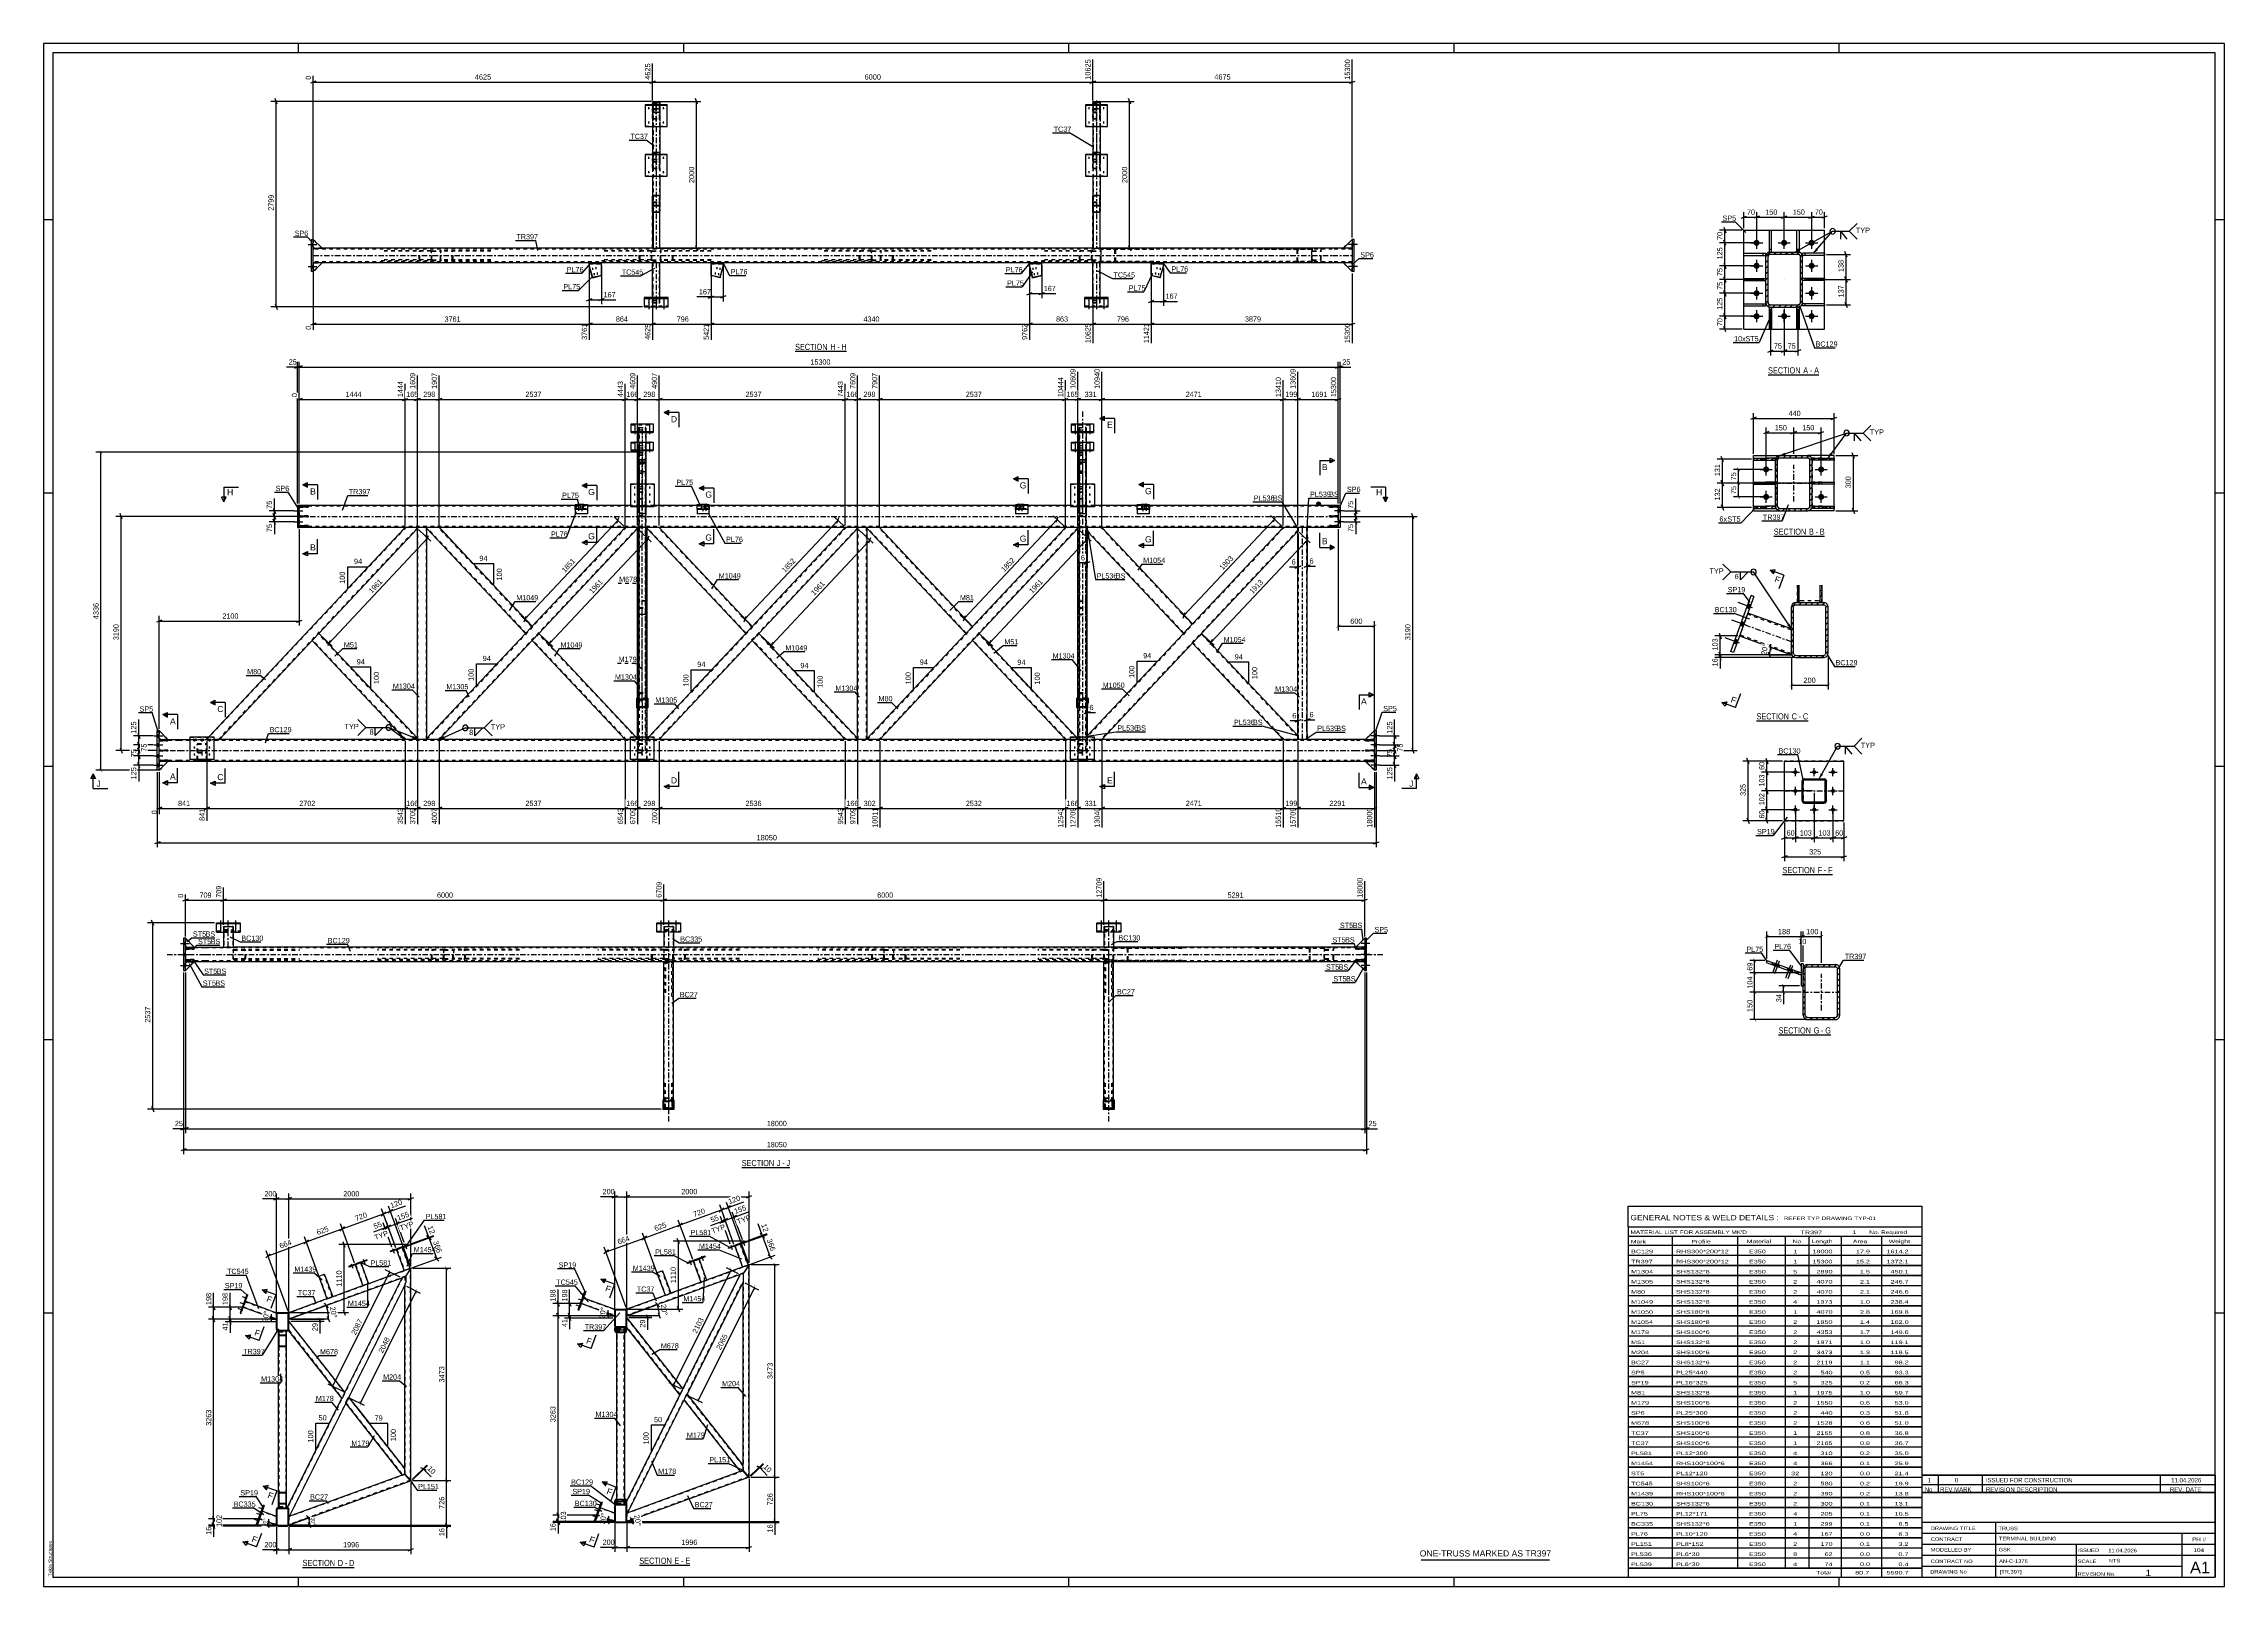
# Paper-space layout 'Layout1' of a CAD drawing. Header units: millimetres. Extents: x 0 to 1189, y 0 to 841.
# The model-space entities are those that its viewports show. They can reach past a viewport. Long polylines and large blocks are cut down to what shows.
import ezdxf

# ---------------------------------------------------------------- set-up
doc = ezdxf.new("R2010")
doc.units = ezdxf.units.MM
doc.linetypes.add('DXK_LINE_DOT2', pattern=[3.9198, 1.9599, -1.9599])
doc.linetypes.add('DXK_LINE_DOT3', pattern=[5.9187, 2.979, -0.9799, 0.9799, -0.9799])
doc.layers.add('Viewport layer', color=7, linetype='Continuous', plot=False)
doc.styles.add('Arial', font='arial.ttf', dxfattribs={"height": 0.2})
doc.styles.add('Arial Narrow', font='ARIALN.TTF', dxfattribs={"height": 0.2})

# ---------------------------------------------------------------- blocks, each defined once
blk = doc.blocks.new('Unknown-335478933-18 - 2382')
at = {"color": 6, "linetype": 'Continuous'}
blk.add_line((796.3, -10.8), (824, -10.8), dxfattribs=at)
at = {"color": 0, "linetype": 'Continuous'}
blk.add_wipeout([(814.4, -10), (814.4, -6.5), (796.3, -6.5), (796.3, -10)], dxfattribs=at)
blk.add_wipeout([(818.1, -10), (818.1, -6.5), (815.5, -6.5), (815.5, -10)], dxfattribs=at)
at = {"color": 7, "linetype": 'Continuous', "style": 'Arial Narrow'}
blk.add_text('SECTION ', height=3.34, dxfattribs=at).set_placement((796.3, -10))
at = {"color": 0, "linetype": 'Continuous'}
blk.add_wipeout([(820.4, -10), (820.4, -6.5), (819.1, -6.5), (819.1, -10)], dxfattribs=at)
blk.add_wipeout([(824, -10), (824, -6.5), (821.4, -6.5), (821.4, -10)], dxfattribs=at)
at = {"color": 7, "linetype": 'Continuous', "style": 'Arial Narrow'}
for s, p in [('B', (815.5, -10)), ('-', (819.1, -10)), ('B', (821.4, -10))]:
    blk.add_text(s, height=3.34, dxfattribs=at).set_placement(p)
blk = doc.blocks.new('Unknown-335478933-1131')
at = {"color": 5, "linetype": 'Continuous'}
for p, q in [((1042, 257.7), (-147, 257.7)), ((-147, 257.7), (-147, -583.3)), ((1037, 252.7), (-142, 252.7)), ((-142, 252.7), (-142, -578.3)), ((-8, 252.7), (-8, 257.7)), ((202, 252.7), (202, 257.7)), ((412, 252.7), (412, 257.7)), ((622, 252.7), (622, 257.7)), ((832, 252.7), (832, 257.7)), ((1037, -578.3), (1037, 252.7)), ((1042, -583.3), (1042, 257.7)), ((-142, 161.7), (-147, 161.7)), ((1042, 161.7), (1037, 161.7)), ((-142, 12.7), (-147, 12.7)), ((1042, 12.7), (1037, 12.7)), ((-142, -136.3), (-147, -136.3)), ((1042, -136.3), (1037, -136.3)), ((-142, -285.3), (-147, -285.3)), ((1042, -285.3), (1037, -285.3)), ((-142, -434.3), (-147, -434.3)), ((1042, -434.3), (1037, -434.3)), ((-142, -578.3), (1037, -578.3)), ((-8, -583.3), (-8, -578.3)), ((202, -583.3), (202, -578.3)), ((412, -583.3), (412, -578.3)), ((622, -583.3), (622, -578.3)), ((832, -583.3), (832, -578.3)), ((-147, -583.3), (1042, -583.3))]:
    blk.add_line(p, q, dxfattribs=at)
at = {"color": 174, "linetype": 'Continuous', "style": 'Arial'}
blk.add_text('Tekla Structures', height=1.91, rotation=90, dxfattribs=at).set_placement((-142.5, -577.8))
blk = doc.blocks.new('Unknown-335478933-19 - 5855')
at = {"color": 6, "linetype": 'Continuous'}
blk.add_line((798.9, -282.7), (827.4, -282.7), dxfattribs=at)
at = {"color": 0, "linetype": 'Continuous'}
blk.add_wipeout([(817, -281.9), (817, -278.4), (798.9, -278.4), (798.9, -281.9)], dxfattribs=at)
blk.add_wipeout([(821.1, -281.9), (821.1, -278.4), (818.1, -278.4), (818.1, -281.9)], dxfattribs=at)
at = {"color": 7, "linetype": 'Continuous', "style": 'Arial Narrow'}
blk.add_text('SECTION ', height=3.34, dxfattribs=at).set_placement((798.9, -281.9))
at = {"color": 0, "linetype": 'Continuous'}
blk.add_wipeout([(823.4, -281.9), (823.4, -278.4), (822.1, -278.4), (822.1, -281.9)], dxfattribs=at)
blk.add_wipeout([(827.4, -281.9), (827.4, -278.4), (824.4, -278.4), (824.4, -281.9)], dxfattribs=at)
at = {"color": 7, "linetype": 'Continuous', "style": 'Arial Narrow'}
for s, p in [('G', (818.1, -281.9)), ('-', (822.1, -281.9)), ('G', (824.4, -281.9))]:
    blk.add_text(s, height=3.34, dxfattribs=at).set_placement(p)
blk = doc.blocks.new('Unknown-335478933-13 - 3696')
at = {"color": 6, "linetype": 'Continuous'}
blk.add_line((786.9, -111.4), (815, -111.4), dxfattribs=at)
at = {"color": 0, "linetype": 'Continuous'}
blk.add_wipeout([(805, -110.7), (805, -107.2), (786.9, -107.2), (786.9, -110.7)], dxfattribs=at)
blk.add_wipeout([(808.9, -110.7), (808.9, -107.2), (806.1, -107.2), (806.1, -110.7)], dxfattribs=at)
at = {"color": 7, "linetype": 'Continuous', "style": 'Arial Narrow'}
blk.add_text('SECTION ', height=3.34, dxfattribs=at).set_placement((786.9, -110.7))
at = {"color": 0, "linetype": 'Continuous'}
blk.add_wipeout([(811.2, -110.7), (811.2, -107.2), (809.9, -107.2), (809.9, -110.7)], dxfattribs=at)
blk.add_wipeout([(815, -110.7), (815, -107.2), (812.2, -107.2), (812.2, -110.7)], dxfattribs=at)
at = {"color": 7, "linetype": 'Continuous', "style": 'Arial Narrow'}
for s, p in [('C', (806.1, -110.7)), ('-', (809.9, -110.7)), ('C', (812.2, -110.7))]:
    blk.add_text(s, height=3.34, dxfattribs=at).set_placement(p)
blk = doc.blocks.new('Unknown-335478933-14 - 3902')
at = {"color": 6, "linetype": 'Continuous'}
blk.add_line((793.2, 77.2), (820.9, 77.2), dxfattribs=at)
at = {"color": 0, "linetype": 'Continuous'}
blk.add_wipeout([(811.4, 77.9), (811.4, 81.4), (793.2, 81.4), (793.2, 77.9)], dxfattribs=at)
blk.add_wipeout([(815, 77.9), (815, 81.4), (812.4, 81.4), (812.4, 77.9)], dxfattribs=at)
at = {"color": 7, "linetype": 'Continuous', "style": 'Arial Narrow'}
blk.add_text('SECTION ', height=3.34, dxfattribs=at).set_placement((793.2, 77.9))
at = {"color": 0, "linetype": 'Continuous'}
blk.add_wipeout([(817.3, 77.9), (817.3, 81.4), (816, 81.4), (816, 77.9)], dxfattribs=at)
blk.add_wipeout([(820.9, 77.9), (820.9, 81.4), (818.3, 81.4), (818.3, 77.9)], dxfattribs=at)
at = {"color": 7, "linetype": 'Continuous', "style": 'Arial Narrow'}
for s, p in [('A', (812.4, 77.9)), ('-', (816, 77.9)), ('A', (818.3, 77.9))]:
    blk.add_text(s, height=3.34, dxfattribs=at).set_placement(p)
blk = doc.blocks.new('Unknown-335478933-15 - 3482')
at = {"color": 6, "linetype": 'Continuous'}
blk.add_line((801.1, -195.3), (828.3, -195.3), dxfattribs=at)
at = {"color": 0, "linetype": 'Continuous'}
blk.add_wipeout([(819.2, -194.5), (819.2, -191), (801.1, -191), (801.1, -194.5)], dxfattribs=at)
blk.add_wipeout([(822.6, -194.5), (822.6, -191), (820.3, -191), (820.3, -194.5)], dxfattribs=at)
blk.add_wipeout([(824.9, -194.5), (824.9, -191), (823.6, -191), (823.6, -194.5)], dxfattribs=at)
at = {"color": 7, "linetype": 'Continuous', "style": 'Arial Narrow'}
blk.add_text('SECTION ', height=3.34, dxfattribs=at).set_placement((801.1, -194.5))
at = {"color": 0, "linetype": 'Continuous'}
blk.add_wipeout([(828.3, -194.5), (828.3, -191), (826, -191), (826, -194.5)], dxfattribs=at)
at = {"color": 7, "linetype": 'Continuous', "style": 'Arial Narrow'}
for s, p in [('F', (820.3, -194.5)), ('-', (823.6, -194.5)), ('F', (826, -194.5))]:
    blk.add_text(s, height=3.34, dxfattribs=at).set_placement(p)
blk = doc.blocks.new('Unknown-335478933-16 - 3104')
at = {"color": 6, "linetype": 'Continuous'}
blk.add_line((-5.8, -573), (22.3, -573), dxfattribs=at)
at = {"color": 0, "linetype": 'Continuous'}
blk.add_wipeout([(12.3, -572.2), (12.3, -568.7), (-5.8, -568.7), (-5.8, -572.2)], dxfattribs=at)
blk.add_wipeout([(16.2, -572.2), (16.2, -568.7), (13.4, -568.7), (13.4, -572.2)], dxfattribs=at)
at = {"color": 7, "linetype": 'Continuous', "style": 'Arial Narrow'}
blk.add_text('SECTION ', height=3.34, dxfattribs=at).set_placement((-5.8, -572.2))
at = {"color": 0, "linetype": 'Continuous'}
blk.add_wipeout([(18.5, -572.2), (18.5, -568.7), (17.2, -568.7), (17.2, -572.2)], dxfattribs=at)
blk.add_wipeout([(22.3, -572.2), (22.3, -568.7), (19.5, -568.7), (19.5, -572.2)], dxfattribs=at)
at = {"color": 7, "linetype": 'Continuous', "style": 'Arial Narrow'}
for s, p in [('D', (13.4, -572.2)), ('D', (19.5, -572.2)), ('-', (17.2, -572.2))]:
    blk.add_text(s, height=3.34, dxfattribs=at).set_placement(p)
blk = doc.blocks.new('Unknown-335478933-17 - 2621')
at = {"color": 6, "linetype": 'Continuous'}
blk.add_line((177.8, -571.7), (205.4, -571.7), dxfattribs=at)
at = {"color": 0, "linetype": 'Continuous'}
blk.add_wipeout([(195.9, -571), (195.9, -567.5), (177.8, -567.5), (177.8, -571)], dxfattribs=at)
blk.add_wipeout([(199.5, -571), (199.5, -567.5), (196.9, -567.5), (196.9, -571)], dxfattribs=at)
at = {"color": 7, "linetype": 'Continuous', "style": 'Arial Narrow'}
blk.add_text('SECTION ', height=3.34, dxfattribs=at).set_placement((177.8, -571))
at = {"color": 0, "linetype": 'Continuous'}
blk.add_wipeout([(201.8, -571), (201.8, -567.5), (200.5, -567.5), (200.5, -571)], dxfattribs=at)
blk.add_wipeout([(205.4, -571), (205.4, -567.5), (202.9, -567.5), (202.9, -571)], dxfattribs=at)
at = {"color": 7, "linetype": 'Continuous', "style": 'Arial Narrow'}
for s, p in [('E', (196.9, -571)), ('-', (200.5, -571)), ('E', (202.9, -571))]:
    blk.add_text(s, height=3.34, dxfattribs=at).set_placement(p)
blk = doc.blocks.new('Unknown-335478933-20 - 1830')
at = {"color": 6, "linetype": 'Continuous'}
blk.add_line((262.7, 90), (290.8, 90), dxfattribs=at)
at = {"color": 0, "linetype": 'Continuous'}
blk.add_wipeout([(280.8, 90.7), (280.8, 94.2), (262.7, 94.2), (262.7, 90.7)], dxfattribs=at)
blk.add_wipeout([(284.7, 90.7), (284.7, 94.2), (281.9, 94.2), (281.9, 90.7)], dxfattribs=at)
at = {"color": 7, "linetype": 'Continuous', "style": 'Arial Narrow'}
blk.add_text('SECTION ', height=3.34, dxfattribs=at).set_placement((262.7, 90.7))
at = {"color": 0, "linetype": 'Continuous'}
blk.add_wipeout([(287, 90.7), (287, 94.2), (285.7, 94.2), (285.7, 90.7)], dxfattribs=at)
blk.add_wipeout([(290.8, 90.7), (290.8, 94.2), (288, 94.2), (288, 90.7)], dxfattribs=at)
at = {"color": 7, "linetype": 'Continuous', "style": 'Arial Narrow'}
for s, p in [('H', (281.9, 90.7)), ('-', (285.7, 90.7)), ('H', (288, 90.7))]:
    blk.add_text(s, height=3.34, dxfattribs=at).set_placement(p)
blk = doc.blocks.new('Unknown-335478933-21 - 1373')
at = {"color": 6, "linetype": 'Continuous'}
blk.add_line((233.6, -354.9), (259.9, -354.9), dxfattribs=at)
at = {"color": 0, "linetype": 'Continuous'}
blk.add_wipeout([(251.7, -354.2), (251.7, -350.7), (233.6, -350.7), (233.6, -354.2)], dxfattribs=at)
blk.add_wipeout([(254.6, -354.2), (254.6, -350.7), (252.7, -350.7), (252.7, -354.2)], dxfattribs=at)
blk.add_wipeout([(257, -354.2), (257, -350.7), (255.7, -350.7), (255.7, -354.2)], dxfattribs=at)
at = {"color": 7, "linetype": 'Continuous', "style": 'Arial Narrow'}
blk.add_text('SECTION ', height=3.34, dxfattribs=at).set_placement((233.6, -354.2))
at = {"color": 0, "linetype": 'Continuous'}
blk.add_wipeout([(259.9, -354.2), (259.9, -350.7), (258, -350.7), (258, -354.2)], dxfattribs=at)
at = {"color": 7, "linetype": 'Continuous', "style": 'Arial Narrow'}
for s, p in [('J', (252.7, -354.2)), ('-', (255.7, -354.2)), ('J', (258, -354.2))]:
    blk.add_text(s, height=3.34, dxfattribs=at).set_placement(p)
blk = doc.blocks.new('Part-335478933-2424 - 2382')
at = {"linetype": 'Continuous'}
h = blk.add_hatch(dxfattribs=at)
h.set_pattern_fill('', scale=0.7, style=0, pattern_type=0)
h.set_pattern_definition([(45, (817.19, 30.6057), (-1.57154, 1.57154), [])])
h.paths.add_polyline_path([(817.2, 31.8), (817.2, 30.6), (822.6, 30.6), (822.6, 31.8)])
at = {"color": 7, "linetype": 'DXK_LINE_DOT2'}
for p, q in [((817.2, 30.6), (817.2, 31.8)), ((822.6, 31.8), (817.2, 31.8)), ((822.6, 30.6), (817.2, 30.6)), ((818.7, 30.6), (818.7, 31.8))]:
    blk.add_line(p, q, dxfattribs=at)
at = {"color": 2, "linetype": 'Continuous'}
for p, q in [((817.2, 30.6), (817.2, 31.8)), ((817.2, 31.8), (822.6, 31.8)), ((822.6, 30.6), (817.2, 30.6)), ((822.6, 31.8), (829.2, 31.8)), ((822.6, 31.8), (822.6, 30.6)), ((829.2, 30.6), (822.6, 30.6)), ((829.2, 31.8), (829.2, 30.6))]:
    blk.add_line(p, q, dxfattribs=at)
at = {"color": 7, "linetype": 'DXK_LINE_DOT3'}
for p, q in [((817.2, 31.2), (817.2, 31.2)), ((822.6, 31.2), (829.2, 31.2))]:
    blk.add_line(p, q, dxfattribs=at)
blk = doc.blocks.new('Part-335478933-2434 - 2382')
at = {"linetype": 'Continuous'}
h = blk.add_hatch(dxfattribs=at)
h.set_pattern_fill('', scale=0.7, style=0, pattern_type=0)
h.set_pattern_definition([(45, (791.769, 4.3057), (-1.57154, 1.57154), [])])
h.paths.add_polyline_path([(791.8, 5.5), (791.8, 4.3), (797.2, 4.3), (797.2, 5.5)])
at = {"color": 2, "linetype": 'Continuous'}
for p, q in [((785.2, 5.5), (791.8, 5.5)), ((785.2, 4.3), (785.2, 5.5)), ((785.2, 4.3), (791.8, 4.3)), ((797.2, 5.5), (791.8, 5.5)), ((791.8, 5.5), (791.8, 4.3)), ((791.8, 4.3), (797.2, 4.3)), ((797.2, 4.3), (797.2, 5.5))]:
    blk.add_line(p, q, dxfattribs=at)
at = {"color": 7, "linetype": 'DXK_LINE_DOT3'}
for p, q in [((791.8, 4.9), (785.2, 4.9)), ((797.2, 4.9), (797.2, 4.9))]:
    blk.add_line(p, q, dxfattribs=at)
at = {"color": 7, "linetype": 'DXK_LINE_DOT2'}
for p, q in [((791.8, 5.5), (797.2, 5.5)), ((791.8, 4.3), (797.2, 4.3)), ((795.7, 4.3), (795.7, 5.5)), ((797.2, 4.3), (797.2, 5.5))]:
    blk.add_line(p, q, dxfattribs=at)
blk = doc.blocks.new('Bolt-335478933-2386 - 2382')
at = {"linetype": 'Continuous'}
for points in [[(790.5, 25.6, -1), (793.8, 25.6, -1)], [(820.5, 25.6, -1), (823.8, 25.6, -1)], [(790.5, 10.6, -1), (793.8, 10.6, -1)], [(820.5, 10.6, -1), (823.8, 10.6, -1)]]:
    blk.add_hatch(color=1, dxfattribs=at).paths.add_polyline_path(points)
at = {"color": 1, "linetype": 'Continuous'}
for p, q in [((788.9, 25.6), (795.5, 25.6)), ((792.2, 22.3), (792.2, 28.9)), ((818.9, 25.6), (825.5, 25.6)), ((822.2, 22.3), (822.2, 28.9)), ((792.2, 7.3), (792.2, 13.9)), ((822.2, 7.3), (822.2, 13.9)), ((788.9, 10.6), (795.5, 10.6)), ((818.9, 10.6), (825.5, 10.6))]:
    blk.add_line(p, q, dxfattribs=at)
blk = doc.blocks.new('Part-335478933-2390 - 2382')
at = {"color": 2, "linetype": 'Continuous'}
for p, q in [((785.2, 3.1), (785.2, 33.1)), ((785.2, 33.1), (799.6, 33.1)), ((829.2, 33.1), (814.8, 33.1)), ((829.2, 3.1), (829.2, 33.1)), ((785.2, 3.1), (799.6, 3.1)), ((829.2, 3.1), (814.8, 3.1))]:
    blk.add_line(p, q, dxfattribs=at)
at = {"color": 7, "linetype": 'DXK_LINE_DOT2'}
for p, q in [((799.6, 33.1), (814.8, 33.1)), ((799.6, 3.1), (814.8, 3.1))]:
    blk.add_line(p, q, dxfattribs=at)
blk = doc.blocks.new('Part-335478933-2419 - 2382')
at = {"linetype": 'Continuous'}
h = blk.add_hatch(dxfattribs=at)
h.set_pattern_fill('', scale=0.7, style=0, pattern_type=0)
h.set_pattern_definition([(45, (817.19, 4.3057), (-1.57154, 1.57154), [])])
h.paths.add_polyline_path([(817.2, 5.5), (817.2, 4.3), (822.6, 4.3), (822.6, 5.5)])
at = {"color": 7, "linetype": 'DXK_LINE_DOT2'}
for p, q in [((817.2, 4.3), (817.2, 5.5)), ((822.6, 5.5), (817.2, 5.5)), ((822.6, 4.3), (817.2, 4.3)), ((818.7, 4.3), (818.7, 5.5))]:
    blk.add_line(p, q, dxfattribs=at)
at = {"color": 2, "linetype": 'Continuous'}
for p, q in [((817.2, 4.3), (817.2, 5.5)), ((817.2, 5.5), (822.6, 5.5)), ((822.6, 4.3), (817.2, 4.3)), ((822.6, 5.5), (829.2, 5.5)), ((822.6, 5.5), (822.6, 4.3)), ((829.2, 4.3), (822.6, 4.3)), ((829.2, 5.5), (829.2, 4.3))]:
    blk.add_line(p, q, dxfattribs=at)
at = {"color": 7, "linetype": 'DXK_LINE_DOT3'}
for p, q in [((817.2, 4.9), (817.2, 4.9)), ((822.6, 4.9), (829.2, 4.9))]:
    blk.add_line(p, q, dxfattribs=at)
blk = doc.blocks.new('Part-335478933-2429 - 2382')
at = {"linetype": 'Continuous'}
h = blk.add_hatch(dxfattribs=at)
h.set_pattern_fill('', scale=0.7, style=0, pattern_type=0)
h.set_pattern_definition([(45, (817.19, 17.4557), (-1.57154, 1.57154), [])])
h.paths.add_polyline_path([(817.2, 18.7), (817.2, 17.5), (822.6, 17.5), (822.6, 18.7)])
at = {"color": 7, "linetype": 'DXK_LINE_DOT2'}
for p, q in [((817.2, 17.5), (817.2, 18.7)), ((822.6, 18.7), (817.2, 18.7)), ((822.6, 17.5), (817.2, 17.5)), ((818.7, 17.5), (818.7, 18.7))]:
    blk.add_line(p, q, dxfattribs=at)
at = {"color": 2, "linetype": 'Continuous'}
for p, q in [((817.2, 17.5), (817.2, 18.7)), ((817.2, 18.7), (822.6, 18.7)), ((822.6, 17.5), (817.2, 17.5)), ((822.6, 18.7), (829.2, 18.7)), ((822.6, 18.7), (822.6, 17.5)), ((829.2, 17.5), (822.6, 17.5)), ((829.2, 18.7), (829.2, 17.5))]:
    blk.add_line(p, q, dxfattribs=at)
blk = doc.blocks.new('Part-335478933-2439 - 2382')
at = {"linetype": 'Continuous'}
h = blk.add_hatch(dxfattribs=at)
h.set_pattern_fill('', scale=0.7, style=0, pattern_type=0)
h.set_pattern_definition([(45, (791.769, 30.6057), (-1.57154, 1.57154), [])])
h.paths.add_polyline_path([(791.8, 31.8), (791.8, 30.6), (797.2, 30.6), (797.2, 31.8)])
at = {"color": 2, "linetype": 'Continuous'}
for p, q in [((785.2, 31.8), (791.8, 31.8)), ((785.2, 30.6), (785.2, 31.8)), ((785.2, 30.6), (791.8, 30.6)), ((797.2, 31.8), (791.8, 31.8)), ((791.8, 31.8), (791.8, 30.6)), ((791.8, 30.6), (797.2, 30.6)), ((797.2, 30.6), (797.2, 31.8))]:
    blk.add_line(p, q, dxfattribs=at)
at = {"color": 7, "linetype": 'DXK_LINE_DOT3'}
for p, q in [((791.8, 31.2), (785.2, 31.2)), ((797.2, 31.2), (797.2, 31.2))]:
    blk.add_line(p, q, dxfattribs=at)
at = {"color": 7, "linetype": 'DXK_LINE_DOT2'}
for p, q in [((791.8, 31.8), (797.2, 31.8)), ((791.8, 30.6), (797.2, 30.6)), ((795.7, 30.6), (795.7, 31.8)), ((797.2, 30.6), (797.2, 31.8))]:
    blk.add_line(p, q, dxfattribs=at)
blk = doc.blocks.new('Part-335478933-2444 - 2382')
at = {"linetype": 'Continuous'}
h = blk.add_hatch(dxfattribs=at)
h.set_pattern_fill('', scale=0.7, style=0, pattern_type=0)
h.set_pattern_definition([(45, (791.769, 17.4557), (-1.57154, 1.57154), [])])
h.paths.add_polyline_path([(791.8, 18.7), (791.8, 17.5), (797.2, 17.5), (797.2, 18.7)])
at = {"color": 2, "linetype": 'Continuous'}
for p, q in [((785.2, 18.7), (791.8, 18.7)), ((785.2, 17.5), (785.2, 18.7)), ((785.2, 17.5), (791.8, 17.5)), ((797.2, 18.7), (791.8, 18.7)), ((791.8, 18.7), (791.8, 17.5)), ((791.8, 17.5), (797.2, 17.5)), ((797.2, 17.5), (797.2, 18.7))]:
    blk.add_line(p, q, dxfattribs=at)
at = {"color": 7, "linetype": 'DXK_LINE_DOT2'}
for p, q in [((791.8, 18.7), (797.2, 18.7)), ((791.8, 17.5), (797.2, 17.5)), ((795.7, 17.5), (795.7, 18.7)), ((797.2, 17.5), (797.2, 18.7))]:
    blk.add_line(p, q, dxfattribs=at)
blk = doc.blocks.new('Part-335478933-2495 - 2382')
at = {"linetype": 'Continuous'}
h = blk.add_hatch(dxfattribs=at)
h.set_pattern_fill('', scale=0.7, style=0, pattern_type=0)
h.set_pattern_definition([(45, (797.19, 5.4557), (-1.57154, 1.57154), [])])
h.paths.add_polyline_path([(797.2, 30.7), (797.2, 5.5), (797.4, 4.5), (797.9, 3.8), (798.7, 3.2), (799.6, 3.1), (814.8, 3.1), (815.7, 3.2), (816.5, 3.8), (817, 4.5), (817.2, 5.5), (817.2, 30.7), (817, 31.6), (816.5, 32.4), (815.7, 32.9), (814.8, 33.1), (799.6, 33.1), (798.7, 32.9), (797.9, 32.4), (797.4, 31.6)])
h.paths.add_polyline_path([(798.7, 31.5), (799.1, 31.8), (799.6, 31.9), (814.8, 31.9), (815.2, 31.8), (815.6, 31.5), (815.9, 31.1), (816, 30.7), (816, 5.5), (815.9, 5), (815.6, 4.6), (815.2, 4.3), (814.8, 4.3), (799.6, 4.3), (799.1, 4.3), (798.7, 4.6), (798.5, 5), (798.4, 5.5), (798.4, 30.7), (798.5, 31.1)])
at = {"color": 7, "linetype": 'DXK_LINE_DOT2'}
for p, q in [((797.2, 30.7), (797.4, 31.6)), ((797.2, 30.7), (797.2, 5.5)), ((798.5, 31.1), (798.4, 30.7)), ((798.4, 5.5), (798.4, 30.7)), ((798.7, 32.9), (799.6, 33.1)), ((799.6, 31.9), (799.1, 31.8)), ((799.6, 33.1), (814.8, 33.1)), ((799.6, 31.9), (814.8, 31.9)), ((814.8, 33.1), (815.7, 32.9)), ((815.2, 31.8), (814.8, 31.9)), ((816, 30.7), (815.9, 31.1)), ((816, 5.5), (816, 30.7)), ((817, 31.6), (817.2, 30.7)), ((817.2, 30.7), (817.2, 5.5)), ((797.4, 4.5), (797.2, 5.5)), ((798.4, 5.5), (798.5, 5)), ((799.6, 3.1), (798.7, 3.2)), ((799.1, 4.3), (799.6, 4.3)), ((799.6, 4.3), (814.8, 4.3)), ((799.6, 3.1), (814.8, 3.1)), ((814.8, 4.3), (815.2, 4.3)), ((815.7, 3.2), (814.8, 3.1)), ((815.9, 5), (816, 5.5)), ((817.2, 5.5), (817, 4.5))]:
    blk.add_line(p, q, dxfattribs=at)
at = {"color": 2, "linetype": 'Continuous'}
for p, q in [((797.4, 31.6), (797.2, 30.7)), ((797.2, 5.5), (797.2, 30.7)), ((798.4, 30.7), (798.5, 31.1)), ((798.4, 5.5), (798.4, 30.7)), ((799.6, 33.1), (798.7, 32.9)), ((799.1, 31.8), (799.6, 31.9)), ((799.6, 33.1), (814.8, 33.1)), ((799.6, 31.9), (814.8, 31.9)), ((815.7, 32.9), (814.8, 33.1)), ((814.8, 31.9), (815.2, 31.8)), ((815.9, 31.1), (816, 30.7)), ((816, 5.5), (816, 30.7)), ((817.2, 30.7), (817, 31.6)), ((817.2, 5.5), (817.2, 30.7)), ((797.2, 5.5), (797.4, 4.5)), ((798.5, 5), (798.4, 5.5)), ((798.7, 3.2), (799.6, 3.1)), ((799.6, 4.3), (799.1, 4.3)), ((799.6, 4.3), (814.8, 4.3)), ((799.6, 3.1), (814.8, 3.1)), ((815.2, 4.3), (814.8, 4.3)), ((814.8, 3.1), (815.7, 3.2)), ((816, 5.5), (815.9, 5)), ((817, 4.5), (817.2, 5.5))]:
    blk.add_line(p, q, dxfattribs=at)
at = {"color": 7, "linetype": 'DXK_LINE_DOT3'}
for p, q in [((807.2, 8.1), (807.2, 28.1)), ((797.2, 18.1), (817.2, 18.1))]:
    blk.add_line(p, q, dxfattribs=at)
at = {"color": 7, "linetype": 'DXK_LINE_DOT2'}
for centre, radius, start, end in [((799.6, 30.7), 2.4, 112.5, 157.5), ((799.6, 30.7), 1.2, 112.5, 157.5), ((814.8, 30.7), 1.2, 22.5, 67.5), ((814.8, 30.7), 2.4, 22.5, 67.5), ((799.6, 5.5), 2.4, 202.5, 247.5), ((799.6, 5.5), 1.2, 202.5, 247.5), ((814.8, 5.5), 1.2, 292.5, 337.5), ((814.8, 5.5), 2.4, 292.5, 337.5)]:
    blk.add_arc(centre, radius, start, end, dxfattribs=at)
at = {"color": 2, "linetype": 'Continuous'}
for centre, radius, start, end in [((799.6, 30.7), 2.4, 112.5, 157.5), ((799.6, 30.7), 1.2, 112.5, 157.5), ((814.8, 30.7), 1.2, 22.5, 67.5), ((814.8, 30.7), 2.4, 22.5, 67.5), ((799.6, 5.5), 2.4, 202.5, 247.5), ((799.6, 5.5), 1.2, 202.5, 247.5), ((814.8, 5.5), 1.2, 292.5, 337.5), ((814.8, 5.5), 2.4, 292.5, 337.5)]:
    blk.add_arc(centre, radius, start, end, dxfattribs=at)
blk = doc.blocks.new('Bolt-335478933-5890 - 5855')
at = {"linetype": 'Continuous'}
for points in [[(796.2, -244.7), (797.9, -245.3), (798.3, -244.2), (796.6, -243.5)], [(797.3, -245.1), (799, -245.7), (799.4, -244.6), (797.7, -243.9)], [(803.5, -247.3), (805.2, -247.9), (805.6, -246.8), (803.9, -246.2)], [(804.6, -247.7), (806.2, -248.3), (806.7, -247.2), (805, -246.6)]]:
    blk.add_hatch(color=1, dxfattribs=at).paths.add_polyline_path(points)
at = {"color": 1, "linetype": 'Continuous'}
for p, q in [((798.1, -242), (795.6, -249)), ((796.6, -243.5), (796.2, -244.7)), ((799.2, -242.4), (796.7, -249.4)), ((797.7, -243.9), (797.3, -245.1)), ((798.3, -244.2), (797.9, -245.3)), ((799.4, -244.6), (799, -245.7)), ((805.4, -244.6), (802.8, -251.7)), ((803.9, -246.2), (803.5, -247.3)), ((806.5, -245), (803.9, -252.1)), ((805, -246.6), (804.6, -247.7)), ((805.6, -246.8), (805.2, -247.9)), ((806.7, -247.2), (806.2, -248.3))]:
    blk.add_line(p, q, dxfattribs=at)
blk = doc.blocks.new('Part-335478933-5872 - 5855')
at = {"color": 2, "linetype": 'Continuous'}
for p, q in [((792.5, -242.1), (792.1, -243.2)), ((792.1, -243.2), (811, -250)), ((792.5, -242.1), (811.4, -248.9)), ((795.6, -243.2), (795.2, -244.3)), ((811.4, -248.9), (811, -250))]:
    blk.add_line(p, q, dxfattribs=at)
at = {"color": 7, "linetype": 'DXK_LINE_DOT2'}
blk.add_line((807.6, -248.8), (808, -247.7), dxfattribs=at)
blk = doc.blocks.new('Part-335478933-5965 - 5855')
at = {"color": 2, "linetype": 'Continuous'}
for p, q in [((812.3, -243.9), (811.3, -243.9)), ((811.3, -243.9), (811.3, -255.9)), ((812.3, -243.9), (812.3, -246.7)), ((811.3, -255.9), (812.3, -255.9))]:
    blk.add_line(p, q, dxfattribs=at)
at = {"color": 7, "linetype": 'DXK_LINE_DOT2'}
blk.add_line((812.3, -246.7), (812.3, -255.9), dxfattribs=at)
blk = doc.blocks.new('Part-335478933-5909 - 5855')
at = {"linetype": 'Continuous'}
h = blk.add_hatch(dxfattribs=at)
h.set_pattern_fill('', scale=0.7, style=0, pattern_type=0)
h.set_pattern_definition([(45, (812.3252, -271.9377), (-1.57154, 1.57154), [])])
h.paths.add_polyline_path([(812.3, -246.7), (812.3, -271.9), (812.5, -272.9), (813, -273.6), (813.8, -274.2), (814.7, -274.3), (829.9, -274.3), (830.8, -274.2), (831.6, -273.6), (832.1, -272.9), (832.3, -271.9), (832.3, -246.7), (832.1, -245.8), (831.6, -245), (830.8, -244.5), (829.9, -244.3), (814.7, -244.3), (813.8, -244.5), (813, -245), (812.5, -245.8)])
h.paths.add_polyline_path([(813.9, -245.9), (814.3, -245.6), (814.7, -245.5), (829.9, -245.5), (830.4, -245.6), (830.8, -245.9), (831, -246.3), (831.1, -246.7), (831.1, -271.9), (831, -272.4), (830.8, -272.8), (830.4, -273), (829.9, -273.1), (814.7, -273.1), (814.3, -273), (813.9, -272.8), (813.6, -272.4), (813.5, -271.9), (813.5, -246.7), (813.6, -246.3)])
at = {"color": 2, "linetype": 'Continuous'}
for p, q in [((812.5, -245.8), (812.3, -246.7)), ((812.3, -271.9), (812.3, -246.7)), ((813.5, -246.7), (813.6, -246.3)), ((813.5, -271.9), (813.5, -246.7)), ((814.7, -244.3), (813.8, -244.5)), ((814.3, -245.6), (814.7, -245.5)), ((814.7, -244.3), (829.9, -244.3)), ((814.7, -245.5), (829.9, -245.5)), ((830.8, -244.5), (829.9, -244.3)), ((829.9, -245.5), (830.4, -245.6)), ((831, -246.3), (831.1, -246.7)), ((831.1, -271.9), (831.1, -246.7)), ((832.3, -246.7), (832.1, -245.8)), ((832.3, -271.9), (832.3, -246.7)), ((812.3, -271.9), (812.5, -272.9)), ((813.6, -272.4), (813.5, -271.9)), ((814.7, -273.1), (814.3, -273)), ((814.7, -273.1), (829.9, -273.1)), ((830.4, -273), (829.9, -273.1)), ((831.1, -271.9), (831, -272.4)), ((832.1, -272.9), (832.3, -271.9)), ((813.8, -274.2), (814.7, -274.3)), ((814.7, -274.3), (829.9, -274.3)), ((829.9, -274.3), (830.8, -274.2))]:
    blk.add_line(p, q, dxfattribs=at)
at = {"color": 7, "linetype": 'DXK_LINE_DOT3'}
for p, q in [((822.3, -269.3), (822.3, -249.3)), ((812.3, -259.3), (832.3, -259.3))]:
    blk.add_line(p, q, dxfattribs=at)
at = {"color": 2, "linetype": 'Continuous'}
for centre, radius, start, end in [((814.7, -246.7), 2.4, 112.5, 157.5), ((814.7, -246.7), 1.2, 112.5, 157.5), ((829.9, -246.7), 1.2, 22.5, 67.5), ((829.9, -246.7), 2.4, 22.5, 67.5), ((814.7, -271.9), 2.4, 202.5, 247.5), ((814.7, -271.9), 1.2, 202.5, 247.5), ((829.9, -271.9), 1.2, 292.5, 337.5), ((829.9, -271.9), 2.4, 292.5, 337.5)]:
    blk.add_arc(centre, radius, start, end, dxfattribs=at)
blk = doc.blocks.new('Part-335478933-4283 - 4163')
at = {"color": 2, "linetype": 'Continuous'}
for p, q in [((430, -6), (422, -6)), ((474.5, -63.8), (422, -8.1)), ((479.4, -58.5), (430, -6)), ((479, -59), (474.5, -63.8)), ((479.4, -58.5), (479, -59))]:
    blk.add_line(p, q, dxfattribs=at)
at = {"color": 7, "linetype": 'DXK_LINE_DOT2'}
for p, q in [((422, -8.1), (422, -6)), ((474.7, -63.6), (422, -7.6)), ((479.2, -58.8), (429.5, -6)), ((430, -6), (430, -6)), ((430, -6), (430, -6)), ((479.4, -58.6), (479, -59)), ((474.7, -63.6), (474.7, -63.5))]:
    blk.add_line(p, q, dxfattribs=at)
blk = doc.blocks.new('Part-335478933-4177 - 4163')
at = {"color": 2, "linetype": 'Continuous'}
for p, q in [((-85, -138.4), (-85, -116.8)), ((-84, -116.8), (-85, -116.8)), ((-84, -138.4), (-84, -116.8)), ((-84, -138.4), (-85, -138.4))]:
    blk.add_line(p, q, dxfattribs=at)
blk = doc.blocks.new('Part-335478933-4373 - 4163')
at = {"color": 2, "linetype": 'Continuous'}
for p, q in [((479.4, -69.1), (484.3, -63.8)), ((479.4, -69.1), (528.8, -121.6)), ((536.8, -119.5), (484.3, -63.8)), ((528.8, -121.6), (536.8, -121.6))]:
    blk.add_line(p, q, dxfattribs=at)
at = {"color": 7, "linetype": 'DXK_LINE_DOT2'}
for p, q in [((529.3, -121.6), (479.6, -68.8)), ((479.6, -68.8), (479.6, -68.8)), ((536.8, -120), (484.1, -64)), ((528.8, -121.6), (528.8, -121.6)), ((528.8, -121.6), (528.8, -121.6)), ((536.8, -121.6), (536.8, -119.5))]:
    blk.add_line(p, q, dxfattribs=at)
blk = doc.blocks.new('Part-335478933-4238 - 4163')
at = {"color": 2, "linetype": 'Continuous'}
for p, q in [((62, -6.7), (62, -6)), ((115.8, -63.8), (62, -6.7)), ((119.4, -59.9), (68.7, -6)), ((119, -60.4), (115.8, -63.8)), ((119.4, -59.9), (119, -60.4))]:
    blk.add_line(p, q, dxfattribs=at)
at = {"color": 7, "linetype": 'DXK_LINE_DOT2'}
for p, q in [((68.7, -6), (62, -6)), ((116, -63.6), (62, -6.2)), ((119.2, -60.2), (68.2, -6)), ((116, -63.6), (116, -63.5)), ((119.4, -60), (119, -60.4))]:
    blk.add_line(p, q, dxfattribs=at)
blk = doc.blocks.new('Part-335478933-4565 - 4163')
at = {"color": 2, "linetype": 'Continuous'}
for p, q in [((578.6, -116.8), (573.8, -121.6)), ((573.8, -121.6), (578, -121.6)), ((578, -121.6), (578.6, -121))]:
    blk.add_line(p, q, dxfattribs=at)
at = {"color": 7, "linetype": 'DXK_LINE_DOT2'}
blk.add_line((578.6, -121), (578.6, -116.8), dxfattribs=at)
blk = doc.blocks.new('Part-335478933-4303 - 4163')
at = {"color": 7, "linetype": 'DXK_LINE_DOT2'}
for p, q in [((62, -6), (56.8, -6)), ((56.8, -6.7), (56.8, -6)), ((57.1, -121.6), (57.1, -6)), ((61.7, -121.6), (61.7, -6)), ((62, -6.7), (62, -6)), ((56.8, -121.6), (56.8, -120.9)), ((62, -121.6), (56.8, -121.6)), ((62, -121.6), (62, -120.9))]:
    blk.add_line(p, q, dxfattribs=at)
at = {"color": 2, "linetype": 'Continuous'}
for p, q in [((56.8, -120.9), (56.8, -6.7)), ((62, -120.9), (62, -6.7))]:
    blk.add_line(p, q, dxfattribs=at)
blk = doc.blocks.new('Bolt-335478933-4175 - 4163')
at = {"linetype": 'Continuous'}
for points in [[(-85, -118.9), (-85, -120.3), (-84, -120.3), (-84, -118.9)], [(-85, -118.9), (-85, -120.3), (-84, -120.3), (-84, -118.9)], [(-85, -118.9), (-85, -120.3), (-84, -120.3), (-84, -118.9)], [(-85, -123.9), (-85, -125.3), (-84, -125.3), (-84, -123.9)], [(-85, -123.9), (-85, -125.3), (-84, -125.3), (-84, -123.9)], [(-85, -129.9), (-85, -131.3), (-84, -131.3), (-84, -129.9)], [(-85, -129.9), (-85, -131.3), (-84, -131.3), (-84, -129.9)], [(-85, -134.9), (-85, -136.3), (-84, -136.3), (-84, -134.9)], [(-85, -134.9), (-85, -136.3), (-84, -136.3), (-84, -134.9)], [(-85, -134.9), (-85, -136.3), (-84, -136.3), (-84, -134.9)]]:
    blk.add_hatch(color=1, dxfattribs=at).paths.add_polyline_path(points)
at = {"color": 1, "linetype": 'Continuous'}
for p, q in [((-86.8, -119.6), (-82, -119.6)), ((-86.8, -119.6), (-82, -119.6)), ((-86.8, -119.6), (-82, -119.6)), ((-86.8, -124.6), (-82, -124.6)), ((-86.8, -124.6), (-82, -124.6)), ((-86.8, -130.6), (-82, -130.6)), ((-86.8, -130.6), (-82, -130.6)), ((-85, -118.9), (-84, -118.9)), ((-85, -118.9), (-84, -118.9)), ((-85, -118.9), (-84, -118.9)), ((-85, -120.3), (-84, -120.3)), ((-85, -120.3), (-84, -120.3)), ((-85, -120.3), (-84, -120.3)), ((-85, -123.9), (-84, -123.9)), ((-85, -123.9), (-84, -123.9)), ((-85, -125.3), (-84, -125.3)), ((-85, -125.3), (-84, -125.3)), ((-85, -129.9), (-84, -129.9)), ((-85, -129.9), (-84, -129.9)), ((-86.8, -135.6), (-82, -135.6)), ((-86.8, -135.6), (-82, -135.6)), ((-86.8, -135.6), (-82, -135.6)), ((-85, -131.3), (-84, -131.3)), ((-85, -131.3), (-84, -131.3)), ((-85, -134.9), (-84, -134.9)), ((-85, -134.9), (-84, -134.9)), ((-85, -134.9), (-84, -134.9)), ((-85, -136.3), (-84, -136.3)), ((-85, -136.3), (-84, -136.3)), ((-85, -136.3), (-84, -136.3))]:
    blk.add_line(p, q, dxfattribs=at)
blk = doc.blocks.new('Part-335478933-4383 - 4163')
at = {"color": 2, "linetype": 'Continuous'}
for p, q in [((559.9, 6), (558.9, 6)), ((558.9, 6), (558.9, -6)), ((559.9, 6), (559.9, -6)), ((559.9, -6), (558.9, -6))]:
    blk.add_line(p, q, dxfattribs=at)
blk = doc.blocks.new('Bolt-335478933-4176 - 4163')
at = {"linetype": 'Continuous'}
for points in [[(-8.6, 3.7), (-8.6, 2.3), (-7.6, 2.3), (-7.6, 3.7)], [(-8.6, 3.7), (-8.6, 2.3), (-7.6, 2.3), (-7.6, 3.7)], [(-8.6, -2.3), (-8.6, -3.7), (-7.6, -3.7), (-7.6, -2.3)], [(-8.6, -2.3), (-8.6, -3.7), (-7.6, -3.7), (-7.6, -2.3)]]:
    blk.add_hatch(color=1, dxfattribs=at).paths.add_polyline_path(points)
at = {"color": 1, "linetype": 'Continuous'}
for p, q in [((-10.4, 3), (-5.6, 3)), ((-10.4, 3), (-5.6, 3)), ((-8.6, 3.7), (-7.6, 3.7)), ((-8.6, 3.7), (-7.6, 3.7)), ((-8.6, 2.3), (-7.6, 2.3)), ((-8.6, 2.3), (-7.6, 2.3)), ((-10.4, -3), (-5.6, -3)), ((-10.4, -3), (-5.6, -3)), ((-8.6, -2.3), (-7.6, -2.3)), ((-8.6, -2.3), (-7.6, -2.3)), ((-8.6, -3.7), (-7.6, -3.7)), ((-8.6, -3.7), (-7.6, -3.7))]:
    blk.add_line(p, q, dxfattribs=at)
blk = doc.blocks.new('Part-335478933-4178 - 4163')
at = {"color": 2, "linetype": 'Continuous'}
for p, q in [((-7.6, 6), (-8.6, 6)), ((-8.6, 6), (-8.6, -6)), ((-7.6, -6), (-7.6, 6)), ((-8.6, -6), (-7.6, -6))]:
    blk.add_line(p, q, dxfattribs=at)
blk = doc.blocks.new('Part-335478933-4571 - 4163')
at = {"color": 2, "linetype": 'Continuous'}
for p, q in [((-83.4, -133.6), (-84, -134.2)), ((-84, -138.4), (-79.2, -133.6)), ((-79.2, -133.6), (-83.4, -133.6))]:
    blk.add_line(p, q, dxfattribs=at)
at = {"color": 7, "linetype": 'DXK_LINE_DOT2'}
blk.add_line((-84, -138.4), (-84, -134.2), dxfattribs=at)
blk = doc.blocks.new('Part-335478933-4378 - 4163')
at = {"color": 2, "linetype": 'Continuous'}
for p, q in [((579.6, -116.8), (578.6, -116.8)), ((578.6, -116.8), (578.6, -138.4)), ((579.6, -116.8), (579.6, -138.4)), ((579.6, -138.4), (578.6, -138.4))]:
    blk.add_line(p, q, dxfattribs=at)
blk = doc.blocks.new('Part-335478933-4395 - 4163')
at = {"color": 2, "linetype": 'Continuous'}
for p, q in [((416.4, -104.4), (416.4, -99.2)), ((416.8, -99.2), (416.4, -99.2)), ((416.8, -99.4), (416.4, -99.4)), ((416.8, -104.4), (416.4, -104.4)), ((422.5, -99.2), (422, -99.2)), ((422.5, -99.4), (422, -99.4)), ((422.5, -104.4), (422.1, -104.4)), ((422.5, -99.2), (422.5, -104.4))]:
    blk.add_line(p, q, dxfattribs=at)
at = {"color": 7, "linetype": 'DXK_LINE_DOT2'}
for p, q in [((416.4, -104.2), (422.5, -104.2)), ((422, -99.2), (416.8, -99.2)), ((422, -99.4), (416.8, -99.4)), ((422.1, -104.4), (416.8, -104.4))]:
    blk.add_line(p, q, dxfattribs=at)
blk = doc.blocks.new('Part-335478933-4332 - 4163')
at = {"color": 7, "linetype": 'DXK_LINE_DOT2'}
for p, q in [((176.9, -124.1), (176.8, -124.2)), ((176.8, -124.2), (176.8, -124.4)), ((176.8, -132.5), (176.8, -124.4)), ((176.8, -127.9), (176.8, -127.7)), ((176.8, -128.4), (176.8, -128.6)), ((176.8, -128.6), (176.9, -128.8)), ((177.1, -124), (176.9, -124.1)), ((176.9, -128.8), (177.1, -128.9)), ((177, -124.3), (177.1, -124.2)), ((177, -124.4), (177, -124.3)), ((177, -132.5), (177, -124.4)), ((177.1, -127.7), (177, -127.8)), ((177, -127.8), (177, -127.9)), ((177, -128.5), (177, -128.4)), ((177.1, -128.6), (177, -128.5)), ((177.3, -123.9), (177.1, -124)), ((177.1, -124.2), (177.2, -124.2)), ((177.1, -127.4), (177.3, -127.4)), ((177.2, -127.6), (177.1, -127.7)), ((177.2, -128.6), (177.1, -128.6)), ((177.1, -128.9), (177.3, -128.9)), ((177.2, -124.2), (177.3, -124.1)), ((177.3, -127.6), (177.2, -127.6)), ((177.3, -128.7), (177.2, -128.6)), ((177.3, -123.9), (181.6, -123.9)), ((177.3, -124.1), (181.6, -124.1)), ((177.3, -127.4), (181.6, -127.4)), ((177.3, -127.6), (181.6, -127.6)), ((177.3, -128.7), (181.6, -128.7)), ((177.3, -128.9), (181.6, -128.9)), ((181.8, -124), (181.6, -123.9)), ((181.6, -124.1), (181.7, -124.2)), ((181.6, -127.4), (181.8, -127.4)), ((181.7, -127.6), (181.6, -127.6)), ((181.7, -128.6), (181.6, -128.7)), ((181.6, -128.9), (181.8, -128.9)), ((181.7, -124.2), (181.7, -124.2)), ((181.7, -124.2), (181.8, -124.3)), ((181.7, -127.7), (181.7, -127.6)), ((181.8, -127.8), (181.7, -127.7)), ((181.8, -128.5), (181.7, -128.6)), ((181.7, -128.6), (181.7, -128.6)), ((181.9, -124.1), (181.8, -124)), ((181.8, -124.3), (181.8, -124.4)), ((181.8, -132.5), (181.8, -124.4)), ((181.8, -127.9), (181.8, -127.8)), ((181.8, -128.4), (181.8, -128.5)), ((181.8, -128.9), (181.9, -128.8)), ((182, -124.2), (181.9, -124.1)), ((181.9, -128.8), (182, -128.6)), ((182.1, -124.4), (182, -124.2)), ((182, -127.7), (182.1, -127.9)), ((182, -128.6), (182.1, -128.4)), ((182.1, -132.5), (182.1, -124.4)), ((176.8, -132.5), (176.8, -132.5)), ((177, -132.5), (177, -132.6)), ((177, -132.6), (177.1, -132.6)), ((177.1, -132.6), (177.2, -132.7)), ((177.2, -132.7), (177.3, -132.7)), ((177.3, -132.7), (181.6, -132.7)), ((181.6, -132.7), (181.7, -132.7)), ((181.7, -132.7), (181.7, -132.6)), ((181.7, -132.6), (181.8, -132.6)), ((181.8, -132.6), (181.8, -132.5)), ((182.1, -132.5), (182, -132.5))]:
    blk.add_line(p, q, dxfattribs=at)
at = {"color": 7, "linetype": 'DXK_LINE_DOT3'}
blk.add_line((179.4, -130.2), (179.4, -126.4), dxfattribs=at)
at = {"color": 2, "linetype": 'Continuous'}
for p, q in [((176.8, -132.7), (176.8, -132.5)), ((177.3, -133), (177.1, -132.9)), ((177.3, -133), (181.6, -133)), ((181.8, -132.9), (181.6, -133)), ((182, -132.5), (182, -132.7))]:
    blk.add_line(p, q, dxfattribs=at)
at = {"color": 7, "linetype": 'DXK_LINE_DOT2'}
for centre, start, end in [((177.3, -127.8), 114.32, 159.2417), ((181.6, -127.8), 20.7583, 65.68)]:
    blk.add_arc(centre, 0.496, start, end, dxfattribs=at)
at = {"color": 2, "linetype": 'Continuous'}
for centre, start, end in [((177.3, -132.5), 200.7583, 245.68), ((181.6, -132.5), 294.32, 339.2417)]:
    blk.add_arc(centre, 0.496, start, end, dxfattribs=at)
blk = doc.blocks.new('Bolt-335478933-8507 - 4163')
at = {"linetype": 'Continuous'}
for points in [[(415.4, 39.7), (415.3, 39.7), (415.2, 39.7), (415.2, 39.7), (415.1, 39.8), (415, 39.8), (415, 39.8), (415, 39.8), (415, 39.9), (415, 39.9), (415, 39.9), (415.1, 40), (415.2, 40), (415.2, 40), (415.3, 40), (415.4, 40), (415.5, 40), (415.6, 40), (415.7, 40), (415.7, 40), (415.8, 39.9), (415.8, 39.9), (415.8, 39.9), (415.8, 39.8), (415.8, 39.8), (415.8, 39.8), (415.7, 39.8), (415.7, 39.7), (415.6, 39.7), (415.5, 39.7)], [(415.4, 36.8), (415.3, 36.8), (415.2, 36.9), (415.2, 36.9), (415.1, 36.9), (415, 36.9), (415, 36.9), (415, 37), (415, 37), (415, 37), (415, 37.1), (415.1, 37.1), (415.2, 37.1), (415.2, 37.1), (415.3, 37.1), (415.4, 37.1), (415.5, 37.1), (415.6, 37.1), (415.7, 37.1), (415.7, 37.1), (415.8, 37.1), (415.8, 37), (415.8, 37), (415.8, 37), (415.8, 36.9), (415.8, 36.9), (415.7, 36.9), (415.7, 36.9), (415.6, 36.9), (415.5, 36.8)]]:
    blk.add_hatch(color=1, dxfattribs=at).paths.add_polyline_path(points)
at = {"color": 1, "linetype": 'Continuous'}
for p, q in [((415.4, 40.8), (415.4, 37.9)), ((415.4, 37.9), (415.4, 35))]:
    blk.add_line(p, q, dxfattribs=at)
blk = doc.blocks.new('Part-335478933-4268 - 4163')
at = {"color": 2, "linetype": 'Continuous'}
for p, q in [((302, -6.7), (302, -6)), ((355.8, -63.9), (302, -6.7)), ((359.4, -60), (308.7, -6)), ((359, -60.5), (355.8, -63.9)), ((359.4, -60), (359, -60.5))]:
    blk.add_line(p, q, dxfattribs=at)
at = {"color": 7, "linetype": 'DXK_LINE_DOT2'}
for p, q in [((308.7, -6), (302, -6)), ((356, -63.6), (302, -6.2)), ((359.2, -60.2), (308.2, -6)), ((356, -63.6), (356.1, -63.6)), ((359.4, -60), (359, -60.5))]:
    blk.add_line(p, q, dxfattribs=at)
blk = doc.blocks.new('Part-335478933-4208 - 4163')
at = {"color": 7, "linetype": 'DXK_LINE_DOT2'}
for p, q in [((-58, -121.6), (50.6, -6)), ((-51.6, -121.6), (56.8, -6.2)), ((56.8, -6), (50.1, -6)), ((-0.5, -67.7), (3.1, -63.9)), ((-58, -121.1), (-56.9, -120.1)), ((-58, -121.6), (-58, -121.1)), ((-58, -121.6), (-51.1, -121.6))]:
    blk.add_line(p, q, dxfattribs=at)
at = {"color": 2, "linetype": 'Continuous'}
for p, q in [((-56.9, -120.1), (50.1, -6)), ((3.1, -63.9), (56.8, -6.7)), ((56.8, -6.7), (56.8, -6)), ((-51.1, -121.6), (-0.5, -67.7))]:
    blk.add_line(p, q, dxfattribs=at)
blk = doc.blocks.new('Part-335478933-4223 - 4163')
at = {"color": 7, "linetype": 'DXK_LINE_DOT2'}
for p, q in [((170.6, -6), (62, -121.4)), ((176.8, -6.2), (68.2, -121.6)), ((176.8, -6), (170.1, -6)), ((119.4, -59.9), (115.8, -63.8)), ((123, -63.8), (119.4, -67.7)), ((68.7, -121.6), (62, -121.6))]:
    blk.add_line(p, q, dxfattribs=at)
at = {"color": 2, "linetype": 'Continuous'}
for p, q in [((170.1, -6), (119.4, -59.9)), ((176.8, -6.7), (123, -63.8)), ((176.8, -6.7), (176.8, -6)), ((115.8, -63.8), (62, -120.9)), ((119.4, -67.7), (68.7, -121.6)), ((62, -121.6), (62, -120.9))]:
    blk.add_line(p, q, dxfattribs=at)
blk = doc.blocks.new('Part-335478933-4298 - 4163')
at = {"color": 7, "linetype": 'DXK_LINE_DOT2'}
for p, q in [((529.3, -6), (422.1, -120)), ((536.8, -7.6), (429.5, -121.6)), ((528.8, -6), (528.8, -6)), ((528.8, -6), (528.8, -6)), ((536.8, -8.1), (536.8, -6)), ((479.4, -58.5), (474.5, -63.8)), ((484.3, -63.8), (479.4, -69.1)), ((422.1, -121.6), (422.1, -119.5)), ((425.9, -121.6), (422.1, -121.6)), ((430, -121.6), (430, -121.6)), ((430, -121.6), (430, -121.6))]:
    blk.add_line(p, q, dxfattribs=at)
at = {"color": 2, "linetype": 'Continuous'}
for p, q in [((528.8, -6), (479.4, -58.5)), ((536.8, -8.1), (484.3, -63.8)), ((536.8, -6), (528.8, -6)), ((474.5, -63.8), (422.1, -119.5)), ((479.4, -69.1), (430, -121.6)), ((429.1, -121.6), (425.9, -121.6)), ((430, -121.6), (429.1, -121.6))]:
    blk.add_line(p, q, dxfattribs=at)
blk = doc.blocks.new('Part-335478933-4243 - 4163')
at = {"color": 7, "linetype": 'DXK_LINE_DOT2'}
for p, q in [((290.6, -6), (182.1, -121.4)), ((296.8, -6.2), (188.2, -121.6)), ((296.8, -6), (290.1, -6)), ((239.4, -60), (235.8, -63.8)), ((243, -63.8), (239.4, -67.7)), ((182.9, -120.1), (182.1, -120.9)), ((182.1, -121.6), (182.1, -120.9)), ((188.7, -121.6), (182.1, -121.6))]:
    blk.add_line(p, q, dxfattribs=at)
at = {"color": 2, "linetype": 'Continuous'}
for p, q in [((290.1, -6), (239.4, -60)), ((296.8, -6.7), (243, -63.8)), ((296.8, -6.7), (296.8, -6)), ((235.8, -63.8), (182.9, -120.1)), ((239.4, -67.7), (188.7, -121.6))]:
    blk.add_line(p, q, dxfattribs=at)
blk = doc.blocks.new('Part-335478933-4308 - 4163')
at = {"color": 7, "linetype": 'DXK_LINE_DOT2'}
for p, q in [((302, -6), (296.8, -6)), ((296.8, -6.7), (296.8, -6)), ((297.1, -121.6), (297.1, -6)), ((301.7, -121.6), (301.7, -6)), ((302, -6.7), (302, -6)), ((296.8, -121.6), (296.8, -121)), ((302, -121.6), (296.8, -121.6)), ((302, -121.6), (302, -121.1))]:
    blk.add_line(p, q, dxfattribs=at)
at = {"color": 2, "linetype": 'Continuous'}
for p, q in [((296.8, -121), (296.8, -6.7)), ((302, -121.1), (302, -6.7))]:
    blk.add_line(p, q, dxfattribs=at)
blk = doc.blocks.new('Part-335478933-4248 - 4163')
at = {"color": 2, "linetype": 'Continuous'}
for p, q in [((182, -6.7), (182, -6)), ((235.8, -63.8), (182, -6.7)), ((239.4, -60), (188.7, -6)), ((239, -60.4), (235.8, -63.8)), ((239.4, -60), (239, -60.4))]:
    blk.add_line(p, q, dxfattribs=at)
at = {"color": 7, "linetype": 'DXK_LINE_DOT2'}
for p, q in [((188.7, -6), (182, -6)), ((236, -63.6), (182, -6.2)), ((239.2, -60.2), (188.2, -6)), ((236, -63.6), (236, -63.6)), ((239.4, -60), (239, -60.4))]:
    blk.add_line(p, q, dxfattribs=at)
blk = doc.blocks.new('Part-335478933-4313 - 4163')
at = {"color": 7, "linetype": 'DXK_LINE_DOT2'}
for p, q in [((542, -6), (536.8, -6)), ((536.8, -8.5), (536.8, -6)), ((537.1, -121.6), (537.1, -6)), ((541.7, -121.6), (541.7, -6)), ((542, -9), (542, -6)), ((542, -121.6), (542, -118.6)), ((536.8, -121.6), (536.8, -119.1)), ((542, -121.6), (536.8, -121.6))]:
    blk.add_line(p, q, dxfattribs=at)
at = {"color": 2, "linetype": 'Continuous'}
for p, q in [((536.8, -119.1), (536.8, -8.5)), ((542, -118.6), (542, -9))]:
    blk.add_line(p, q, dxfattribs=at)
at = {"color": 7, "linetype": 'DXK_LINE_DOT3'}
blk.add_line((539.4, -121.6), (539.4, -6), dxfattribs=at)
blk = doc.blocks.new('Part-335478933-4253 - 4163')
at = {"color": 7, "linetype": 'DXK_LINE_DOT2'}
for p, q in [((410.6, -6), (302, -121.6)), ((416.8, -6.2), (308.4, -121.6)), ((416.8, -6), (410.1, -6)), ((359.4, -60), (355.8, -63.9)), ((363.1, -63.9), (359.5, -67.7)), ((308.9, -121.6), (302, -121.6))]:
    blk.add_line(p, q, dxfattribs=at)
at = {"color": 2, "linetype": 'Continuous'}
for p, q in [((410.1, -6), (359.4, -60)), ((416.8, -6.7), (363.1, -63.9)), ((416.8, -6.7), (416.8, -6)), ((355.8, -63.9), (302, -121.1)), ((359.5, -67.7), (308.9, -121.6)), ((302, -121.6), (302, -121.1))]:
    blk.add_line(p, q, dxfattribs=at)
blk = doc.blocks.new('Part-335478933-4407 - 4163')
at = {"color": 2, "linetype": 'Continuous'}
for p, q in [((172.9, -120.1), (185.9, -120.1)), ((172.9, -132.5), (172.9, -120.1)), ((185.9, -132.5), (185.9, -120.1)), ((172.9, -132.3), (185.9, -132.3)), ((185.9, -132.5), (172.9, -132.5))]:
    blk.add_line(p, q, dxfattribs=at)
at = {"color": 7, "linetype": 'DXK_LINE_DOT2'}
blk.add_line((172.9, -120.3), (185.9, -120.3), dxfattribs=at)
blk = doc.blocks.new('Part-335478933-4392 - 4163')
at = {"color": 2, "linetype": 'Continuous'}
for p, q in [((412.9, 17.8), (425.9, 17.8)), ((412.9, 17.8), (412.9, 5.4)), ((425.9, 17.8), (425.9, 5.4)), ((412.9, 5.6), (425.9, 5.6)), ((412.9, 5.4), (425.9, 5.4))]:
    blk.add_line(p, q, dxfattribs=at)
at = {"color": 7, "linetype": 'DXK_LINE_DOT2'}
blk.add_line((412.9, 17.6), (425.9, 17.6), dxfattribs=at)
blk = doc.blocks.new('Bolt-335478933-8510 - 4163')
at = {"linetype": 'Continuous'}
for points in [[(183.4, 39.7), (183.3, 39.7), (183.2, 39.7), (183.2, 39.7), (183.1, 39.8), (183, 39.8), (183, 39.8), (183, 39.8), (183, 39.9), (183, 39.9), (183, 39.9), (183.1, 40), (183.2, 40), (183.2, 40), (183.3, 40), (183.4, 40), (183.5, 40), (183.6, 40), (183.7, 40), (183.7, 40), (183.8, 39.9), (183.8, 39.9), (183.8, 39.9), (183.8, 39.8), (183.8, 39.8), (183.8, 39.8), (183.7, 39.8), (183.7, 39.7), (183.6, 39.7), (183.5, 39.7)], [(183.4, 36.8), (183.3, 36.8), (183.2, 36.9), (183.2, 36.9), (183.1, 36.9), (183, 36.9), (183, 36.9), (183, 37), (183, 37), (183, 37), (183, 37.1), (183.1, 37.1), (183.2, 37.1), (183.2, 37.1), (183.3, 37.1), (183.4, 37.1), (183.5, 37.1), (183.6, 37.1), (183.7, 37.1), (183.7, 37.1), (183.8, 37.1), (183.8, 37), (183.8, 37), (183.8, 37), (183.8, 36.9), (183.8, 36.9), (183.7, 36.9), (183.7, 36.9), (183.6, 36.9), (183.5, 36.8)]]:
    blk.add_hatch(color=1, dxfattribs=at).paths.add_polyline_path(points)
at = {"color": 1, "linetype": 'Continuous'}
for p, q in [((183.4, 40.8), (183.4, 37.9)), ((183.4, 37.9), (183.4, 35))]:
    blk.add_line(p, q, dxfattribs=at)
blk = doc.blocks.new('Part-335478933-4389 - 4163')
at = {"color": 7, "linetype": 'DXK_LINE_DOT2'}
for p, q in [((416.8, -100), (416.9, -99.9)), ((416.8, -100.1), (416.8, -100)), ((416.8, -100), (416.8, -100)), ((416.8, -132.5), (416.8, -100.1)), ((416.8, -103.7), (416.8, -103.6)), ((416.9, -103.9), (416.8, -103.7)), ((416.9, -99.9), (417.1, -99.8)), ((417.1, -104), (416.9, -103.9)), ((417.1, -100), (417, -100.1)), ((417, -132.5), (417, -100.1)), ((417, -100.1), (417, -100.1)), ((417, -103.6), (417, -103.7)), ((417, -103.7), (417.1, -103.7)), ((417.1, -99.8), (417.3, -99.8)), ((417.2, -100), (417.1, -100)), ((417.1, -103.7), (417.2, -103.8)), ((417.3, -104), (417.1, -104)), ((417.3, -99.9), (417.2, -100)), ((417.2, -103.8), (417.3, -103.8)), ((421.6, -99.8), (417.3, -99.8)), ((417.3, -99.9), (421.6, -99.9)), ((421.6, -103.8), (417.3, -103.8)), ((417.3, -104), (421.6, -104)), ((421.6, -99.8), (421.8, -99.8)), ((421.7, -100), (421.6, -99.9)), ((421.6, -103.8), (421.7, -103.8)), ((421.8, -104), (421.6, -104)), ((421.8, -100.1), (421.7, -100)), ((421.7, -100), (421.7, -100)), ((421.7, -103.8), (421.7, -103.7)), ((421.7, -103.7), (421.8, -103.7)), ((421.8, -99.8), (421.9, -99.9)), ((421.8, -132.5), (421.8, -100.1)), ((421.8, -100.1), (421.8, -100.1)), ((421.8, -103.7), (421.8, -103.6)), ((421.9, -103.9), (421.8, -104)), ((422, -100), (421.9, -99.9)), ((422, -103.7), (421.9, -103.9)), ((422, -100), (422, -100)), ((422, -100.1), (422, -100)), ((422.1, -103.6), (422, -103.7)), ((416.8, -127.7), (416.8, -127.9)), ((417, -127.8), (417.1, -127.7)), ((417, -127.9), (417, -127.8)), ((417.2, -127.4), (417.1, -127.4)), ((417.1, -127.7), (417.2, -127.6)), ((417.3, -127.4), (417.2, -127.4)), ((417.2, -127.6), (417.3, -127.6)), ((417.3, -127.4), (421.6, -127.4)), ((417.3, -127.6), (421.6, -127.6)), ((421.8, -127.4), (421.6, -127.4)), ((421.6, -127.6), (421.7, -127.6)), ((421.7, -127.6), (421.7, -127.7)), ((421.7, -127.7), (421.8, -127.8)), ((421.8, -127.8), (421.8, -127.9)), ((422.1, -127.9), (422, -127.7)), ((422.1, -120.5), (422.1, -119.1)), ((422.1, -132.5), (422.1, -119.1)), ((416.8, -132.5), (416.8, -132.7)), ((417, -132.6), (417, -132.5)), ((417.1, -132.6), (417, -132.6)), ((417.2, -132.7), (417.1, -132.6)), ((417.1, -132.9), (417.3, -133)), ((417.3, -132.7), (417.2, -132.7)), ((417.3, -132.7), (421.6, -132.7)), ((417.3, -133), (421.6, -133)), ((421.7, -132.7), (421.6, -132.7)), ((421.6, -133), (421.8, -132.9)), ((421.8, -132.6), (421.7, -132.6)), ((421.7, -132.6), (421.7, -132.7)), ((421.8, -132.5), (421.8, -132.6)), ((422, -132.7), (422.1, -132.5))]:
    blk.add_line(p, q, dxfattribs=at)
at = {"color": 7, "linetype": 'DXK_LINE_DOT3'}
blk.add_line((419.4, -101.9), (419.4, -130.2), dxfattribs=at)
at = {"color": 2, "linetype": 'Continuous'}
for p, q in [((422.1, -100.1), (422, -100.1)), ((422.1, -119.1), (422.1, -100.1))]:
    blk.add_line(p, q, dxfattribs=at)
at = {"color": 7, "linetype": 'DXK_LINE_DOT2'}
for centre, start, end in [((417.3, -127.8), 114.32, 159.2417), ((421.6, -127.8), 20.7583, 65.68), ((417.3, -132.5), 200.7583, 245.68), ((421.6, -132.5), 294.32, 339.2417)]:
    blk.add_arc(centre, 0.496, start, end, dxfattribs=at)
blk = doc.blocks.new('Part-335478933-4318 - 4163')
at = {"color": 7, "linetype": 'DXK_LINE_DOT2'}
for p, q in [((182, -6), (176.8, -6)), ((176.8, -6.7), (176.8, -6)), ((177.1, -121.6), (177.1, -6)), ((181.7, -121.6), (181.7, -6)), ((182, -6.7), (182, -6)), ((176.8, -121.6), (176.8, -120.1)), ((182, -121.6), (176.8, -121.6)), ((182, -121.6), (182, -120.1))]:
    blk.add_line(p, q, dxfattribs=at)
at = {"color": 2, "linetype": 'Continuous'}
for p, q in [((176.8, -120.1), (176.8, -6.7)), ((182, -120.1), (182, -6.7))]:
    blk.add_line(p, q, dxfattribs=at)
blk = doc.blocks.new('Part-335478933-4368 - 4163')
at = {"color": 2, "linetype": 'Continuous'}
for p, q in [((359.5, -67.7), (363.1, -63.9)), ((410.1, -121.6), (359.5, -67.7)), ((363.1, -63.9), (415.9, -120.1))]:
    blk.add_line(p, q, dxfattribs=at)
at = {"color": 7, "linetype": 'DXK_LINE_DOT2'}
for p, q in [((410.6, -121.6), (359.7, -67.5)), ((359.7, -67.5), (359.7, -67.5)), ((416.7, -121.4), (362.9, -64.1)), ((416.7, -121.6), (410.1, -121.6)), ((416.7, -120.9), (415.9, -120.1)), ((416.7, -121.6), (416.7, -120.9))]:
    blk.add_line(p, q, dxfattribs=at)
blk = doc.blocks.new('Part-335478933-4432 - 4163')
at = {"color": 2, "linetype": 'Continuous'}
for p, q in [((554.1, 0.2), (558.9, 0.2)), ((554.1, -0.2), (554.1, 0.2)), ((558.9, 0.2), (558.9, -0.2)), ((558.9, -0.2), (554.1, -0.2))]:
    blk.add_line(p, q, dxfattribs=at)
at = {"color": 7, "linetype": 'DXK_LINE_DOT2'}
blk.add_line((558.3, -0.2), (558.3, 0.2), dxfattribs=at)
blk = doc.blocks.new('Part-335478933-4323 - 4163')
at = {"color": 7, "linetype": 'DXK_LINE_DOT2'}
for p, q in [((422, -6), (416.8, -6)), ((416.8, -6.7), (416.8, -6)), ((417.1, -121.6), (417.1, -6)), ((421.7, -121.6), (421.7, -6)), ((422, -8.5), (422, -6)), ((416.8, -121.6), (416.8, -120.1)), ((422, -121.6), (416.8, -121.6)), ((422, -121.6), (422, -119.1))]:
    blk.add_line(p, q, dxfattribs=at)
at = {"color": 2, "linetype": 'Continuous'}
for p, q in [((416.8, -120.1), (416.8, -6.7)), ((422, -119.1), (422, -8.5))]:
    blk.add_line(p, q, dxfattribs=at)
blk = doc.blocks.new('Part-335478933-4326 - 4163')
at = {"color": 7, "linetype": 'DXK_LINE_DOT2'}
for p, q in [((-63.1, -124), (-63.2, -124.2)), ((-63.2, -124.2), (-63.2, -124.4)), ((-63.2, -132.5), (-63.2, -124.4)), ((-63.2, -127.9), (-63.2, -127.7)), ((-63.2, -128.4), (-63.2, -128.6)), ((-63.2, -128.6), (-63.1, -128.7)), ((-62.9, -123.9), (-63.1, -124)), ((-63.1, -128.7), (-62.9, -128.8)), ((-63, -124.3), (-62.9, -124.2)), ((-63, -124.4), (-63, -124.3)), ((-63, -132.5), (-63, -124.4)), ((-62.9, -127.7), (-63, -127.8)), ((-63, -127.8), (-63, -127.9)), ((-63, -128.5), (-63, -128.4)), ((-62.9, -128.6), (-63, -128.5)), ((-62.8, -123.9), (-62.9, -123.9)), ((-62.9, -124.2), (-62.9, -124.1)), ((-62.9, -124.1), (-62.8, -124.1)), ((-62.9, -127.4), (-62.8, -127.4)), ((-62.8, -127.6), (-62.9, -127.6)), ((-62.9, -127.6), (-62.9, -127.7)), ((-62.8, -128.6), (-62.9, -128.6)), ((-62.9, -128.6), (-62.9, -128.6)), ((-62.9, -128.8), (-62.8, -128.9)), ((-62.8, -123.9), (-58.4, -123.9)), ((-62.8, -124.1), (-58.4, -124.1)), ((-62.8, -127.4), (-58.4, -127.4)), ((-62.8, -127.6), (-58.4, -127.6)), ((-62.8, -128.6), (-58.4, -128.6)), ((-62.8, -128.9), (-58.4, -128.9)), ((-58.3, -123.9), (-58.4, -123.9)), ((-58.4, -124.1), (-58.3, -124.1)), ((-58.4, -127.4), (-58.3, -127.4)), ((-58.3, -127.6), (-58.4, -127.6)), ((-58.3, -128.6), (-58.4, -128.6)), ((-58.4, -128.9), (-58.3, -128.8)), ((-58.1, -124), (-58.3, -123.9)), ((-58.3, -124.1), (-58.3, -124.2)), ((-58.3, -124.2), (-58.2, -124.3)), ((-58.3, -127.7), (-58.3, -127.6)), ((-58.2, -127.8), (-58.3, -127.7)), ((-58.2, -128.5), (-58.3, -128.6)), ((-58.3, -128.6), (-58.3, -128.6)), ((-58.3, -128.8), (-58.1, -128.7)), ((-58.2, -124.3), (-58.2, -124.4)), ((-58.2, -132.5), (-58.2, -124.4)), ((-58.2, -127.9), (-58.2, -127.8)), ((-58.2, -128.4), (-58.2, -128.5)), ((-58, -124.2), (-58.1, -124)), ((-58.1, -128.7), (-58, -128.6)), ((-58, -124.4), (-58, -124.2)), ((-58, -132.5), (-58, -124.4)), ((-58, -127.7), (-58, -127.9)), ((-58, -128.6), (-58, -128.4)), ((-63.2, -132.5), (-63.2, -132.5)), ((-63, -132.5), (-63, -132.6)), ((-63, -132.6), (-62.9, -132.6)), ((-62.9, -132.6), (-62.9, -132.7)), ((-62.9, -132.7), (-62.8, -132.7)), ((-62.8, -132.7), (-58.4, -132.7)), ((-58.4, -132.7), (-58.3, -132.7)), ((-58.3, -132.7), (-58.3, -132.6)), ((-58.3, -132.6), (-58.2, -132.6)), ((-58.2, -132.6), (-58.2, -132.5)), ((-58, -132.5), (-58, -132.5))]:
    blk.add_line(p, q, dxfattribs=at)
at = {"color": 7, "linetype": 'DXK_LINE_DOT3'}
blk.add_line((-60.6, -130.2), (-60.6, -126.4), dxfattribs=at)
at = {"color": 2, "linetype": 'Continuous'}
for p, q in [((-63.2, -132.7), (-63.2, -132.5)), ((-62.8, -133), (-62.9, -132.9)), ((-62.8, -133), (-58.4, -133)), ((-58.3, -132.9), (-58.4, -133)), ((-58, -132.5), (-58, -132.7))]:
    blk.add_line(p, q, dxfattribs=at)
at = {"color": 7, "linetype": 'DXK_LINE_DOT2'}
for centre, start, end in [((-62.7, -127.8), 114.32, 159.2417), ((-58.5, -127.8), 20.7583, 65.68)]:
    blk.add_arc(centre, 0.496, start, end, dxfattribs=at)
at = {"color": 2, "linetype": 'Continuous'}
for centre, start, end in [((-62.7, -132.5), 200.7583, 245.68), ((-58.5, -132.5), 294.32, 339.2417)]:
    blk.add_arc(centre, 0.496, start, end, dxfattribs=at)
blk = doc.blocks.new('Part-335478933-4386 - 4163')
at = {"color": 7, "linetype": 'DXK_LINE_DOT2'}
for p, q in [((417.4, 34.6), (417.6, 34.8)), ((417.4, 34.3), (417.4, 34.6)), ((417.4, 34.3), (417.4, 2.2)), ((417.4, 29.7), (417.4, 30)), ((417.6, 29.5), (417.4, 29.7)), ((417.6, 34.8), (417.7, 35)), ((417.7, 29.4), (417.6, 29.5)), ((417.7, 35), (417.9, 35)), ((417.8, 34.7), (417.7, 34.6)), ((417.7, 34.6), (417.7, 34.5)), ((417.7, 34.5), (417.7, 34.3)), ((417.7, 34.3), (417.7, 2.2)), ((417.7, 30), (417.7, 29.9)), ((417.7, 29.9), (417.7, 29.8)), ((417.7, 29.8), (417.8, 29.7)), ((417.9, 29.3), (417.7, 29.4)), ((417.9, 34.7), (417.8, 34.7)), ((417.8, 29.7), (417.9, 29.7)), ((417.9, 35), (420.9, 35)), ((417.9, 34.7), (420.9, 34.7)), ((417.9, 29.7), (420.9, 29.7)), ((417.9, 29.3), (420.9, 29.3)), ((420.9, 35), (421.1, 35)), ((421, 34.7), (420.9, 34.7)), ((420.9, 29.7), (421, 29.7)), ((421.1, 29.4), (420.9, 29.3)), ((421.1, 34.6), (421, 34.7)), ((421, 29.7), (421.1, 29.8)), ((421.1, 35), (421.3, 34.8)), ((421.2, 34.5), (421.1, 34.6)), ((421.1, 29.8), (421.2, 29.9)), ((421.3, 29.5), (421.1, 29.4)), ((421.2, 34.3), (421.2, 34.5)), ((421.2, 34.3), (421.2, 2.2)), ((421.2, 29.9), (421.2, 30)), ((421.3, 34.8), (421.4, 34.6)), ((421.4, 29.7), (421.3, 29.5)), ((421.4, 34.6), (421.4, 34.3)), ((421.4, 34.3), (421.4, 2.2)), ((421.4, 30), (421.4, 29.7)), ((417.4, 5.6), (417.4, 5.4)), ((417.4, 2.2), (417.4, 2)), ((417.9, 5.9), (417.7, 5.9)), ((417.7, 5.5), (417.7, 5.6)), ((417.7, 5.6), (417.8, 5.6)), ((417.7, 5.4), (417.7, 5.5)), ((417.7, 2.1), (417.7, 2.2)), ((417.7, 2), (417.7, 2.1)), ((417.8, 1.9), (417.7, 2)), ((417.7, 1.7), (417.9, 1.6)), ((417.8, 5.6), (417.9, 5.6)), ((417.9, 1.9), (417.8, 1.9)), ((417.9, 5.9), (420.9, 5.9)), ((417.9, 5.6), (420.9, 5.6)), ((417.9, 1.9), (420.9, 1.9)), ((417.9, 1.6), (420.9, 1.6)), ((421.1, 5.9), (420.9, 5.9)), ((420.9, 5.6), (421, 5.6)), ((421, 1.9), (420.9, 1.9)), ((420.9, 1.6), (421.1, 1.7)), ((421, 5.6), (421.1, 5.6)), ((421.1, 2), (421, 1.9)), ((421.1, 5.6), (421.2, 5.5)), ((421.2, 2.1), (421.1, 2)), ((421.2, 5.5), (421.2, 5.4)), ((421.2, 2.2), (421.2, 2.1)), ((421.4, 5.5), (421.4, 5.6)), ((421.4, 5.4), (421.4, 5.5)), ((421.4, 2), (421.4, 2.2))]:
    blk.add_line(p, q, dxfattribs=at)
at = {"color": 7, "linetype": 'DXK_LINE_DOT3'}
blk.add_line((419.4, 32.2), (419.4, 3.8), dxfattribs=at)
at = {"color": 7, "linetype": 'DXK_LINE_DOT2'}
for centre, start, end in [((417.9, 5.4), 114.32, 159.2417), ((417.9, 2.1), 200.7583, 245.68), ((420.9, 5.4), 20.7583, 65.68), ((420.9, 2.1), 294.32, 339.2417)]:
    blk.add_arc(centre, 0.496, start, end, dxfattribs=at)
blk = doc.blocks.new('Part-335478933-4450 - 4163')
at = {"color": 2, "linetype": 'Continuous'}
for p, q in [((-7.6, 0.2), (-2.8, 0.2)), ((-7.6, 0.2), (-7.6, -0.2)), ((-2.8, 0.2), (-2.8, -0.2)), ((-2.8, -0.2), (-7.6, -0.2))]:
    blk.add_line(p, q, dxfattribs=at)
at = {"color": 7, "linetype": 'DXK_LINE_DOT2'}
blk.add_line((-7, -0.2), (-7, 0.2), dxfattribs=at)
blk = doc.blocks.new('Part-335478933-4329 - 4163')
at = {"color": 7, "linetype": 'DXK_LINE_DOT2'}
for p, q in [((177.6, 13.2), (177.4, 13.1)), ((177.4, 13.1), (177.4, 12.9)), ((177.4, 12.9), (177.4, 5.4)), ((177.7, 13.3), (177.6, 13.2)), ((177.9, 13.3), (177.7, 13.3)), ((177.7, 13), (177.8, 13.1)), ((177.7, 12.9), (177.7, 13)), ((177.7, 13), (177.7, 13)), ((177.7, 12.9), (177.7, 2.2)), ((177.8, 13.1), (177.9, 13.1)), ((177.9, 13.3), (180.9, 13.3)), ((177.9, 13.1), (180.9, 13.1)), ((181.1, 13.3), (180.9, 13.3)), ((180.9, 13.1), (181, 13.1)), ((181, 13.1), (181.1, 13)), ((181.3, 13.2), (181.1, 13.3)), ((181.1, 13), (181.2, 13)), ((181.2, 13), (181.2, 12.9)), ((181.2, 12.9), (181.2, 2.2)), ((181.4, 13.1), (181.3, 13.2)), ((181.4, 12.9), (181.4, 13.1)), ((181.4, 12.9), (181.4, 5.4)), ((177.4, 10), (177.4, 9.9)), ((177.4, 9.9), (177.6, 9.7)), ((177.4, 5.4), (177.4, 5.6)), ((177.6, 9.7), (177.7, 9.6)), ((177.7, 9.9), (177.7, 10)), ((177.8, 9.8), (177.7, 9.9)), ((177.7, 9.9), (177.7, 9.9)), ((177.7, 9.6), (177.9, 9.6)), ((177.7, 5.9), (177.9, 5.9)), ((177.8, 5.6), (177.7, 5.6)), ((177.7, 5.6), (177.7, 5.5)), ((177.7, 5.5), (177.7, 5.4)), ((177.7, 2.2), (177.7, 2.1)), ((177.7, 2.1), (177.7, 2)), ((177.7, 2), (177.8, 1.9)), ((177.9, 9.8), (177.8, 9.8)), ((177.9, 5.6), (177.8, 5.6)), ((177.8, 1.9), (177.9, 1.9)), ((177.9, 9.8), (180.9, 9.8)), ((177.9, 9.6), (180.9, 9.6)), ((177.9, 5.9), (180.9, 5.9)), ((177.9, 5.6), (180.9, 5.6)), ((177.9, 1.9), (180.9, 1.9)), ((181, 9.8), (180.9, 9.8)), ((180.9, 9.6), (181.1, 9.6)), ((180.9, 5.9), (181.1, 5.9)), ((181, 5.6), (180.9, 5.6)), ((180.9, 1.9), (181, 1.9)), ((181.1, 9.9), (181, 9.8)), ((181.1, 5.6), (181, 5.6)), ((181, 1.9), (181.1, 2)), ((181.2, 9.9), (181.1, 9.9)), ((181.1, 9.6), (181.3, 9.7)), ((181.2, 5.5), (181.1, 5.6)), ((181.1, 2), (181.2, 2.1)), ((181.2, 10), (181.2, 9.9)), ((181.2, 5.4), (181.2, 5.5)), ((181.2, 2.1), (181.2, 2.2)), ((181.3, 9.7), (181.4, 9.9)), ((181.4, 9.9), (181.4, 10)), ((181.4, 5.6), (181.4, 5.4))]:
    blk.add_line(p, q, dxfattribs=at)
at = {"color": 2, "linetype": 'Continuous'}
for p, q in [((177.4, 5.4), (177.4, 2.2)), ((177.4, 2), (177.4, 2.2)), ((177.9, 1.6), (177.7, 1.7)), ((177.9, 1.6), (180.9, 1.6)), ((181.1, 1.7), (180.9, 1.6)), ((181.4, 5.4), (181.4, 2.2)), ((181.4, 2.2), (181.4, 2))]:
    blk.add_line(p, q, dxfattribs=at)
at = {"color": 7, "linetype": 'DXK_LINE_DOT3'}
blk.add_line((179.4, 3.8), (179.4, 11.5), dxfattribs=at)
at = {"color": 7, "linetype": 'DXK_LINE_DOT2'}
for centre, start, end in [((177.9, 5.4), 114.32, 159.2417), ((180.9, 5.4), 20.7583, 65.68)]:
    blk.add_arc(centre, 0.496, start, end, dxfattribs=at)
at = {"color": 2, "linetype": 'Continuous'}
for centre, start, end in [((177.9, 2.1), 200.7583, 245.68), ((180.9, 2.1), 294.32, 339.2417)]:
    blk.add_arc(centre, 0.496, start, end, dxfattribs=at)
blk = doc.blocks.new('Part-335478933-4335 - 4163')
at = {"color": 7, "linetype": 'DXK_LINE_DOT2'}
for p, q in [((417.6, 13.2), (417.4, 13.1)), ((417.4, 13.1), (417.4, 12.9)), ((417.4, 12.9), (417.4, 5.4)), ((417.7, 13.3), (417.6, 13.2)), ((417.9, 13.3), (417.7, 13.3)), ((417.7, 13), (417.8, 13.1)), ((417.7, 12.9), (417.7, 13)), ((417.7, 13), (417.7, 13)), ((417.7, 12.9), (417.7, 2.2)), ((417.8, 13.1), (417.9, 13.1)), ((417.9, 13.3), (420.9, 13.3)), ((417.9, 13.1), (420.9, 13.1)), ((421.1, 13.3), (420.9, 13.3)), ((420.9, 13.1), (421, 13.1)), ((421, 13.1), (421.1, 13)), ((421.3, 13.2), (421.1, 13.3)), ((421.1, 13), (421.2, 13)), ((421.2, 13), (421.2, 12.9)), ((421.2, 12.9), (421.2, 2.2)), ((421.4, 13.1), (421.3, 13.2)), ((421.4, 12.9), (421.4, 13.1)), ((421.4, 12.9), (421.4, 5.4)), ((417.4, 10), (417.4, 9.9)), ((417.4, 9.9), (417.6, 9.7)), ((417.4, 5.4), (417.4, 5.6)), ((417.6, 9.7), (417.7, 9.6)), ((417.7, 9.9), (417.7, 10)), ((417.8, 9.8), (417.7, 9.9)), ((417.7, 9.9), (417.7, 9.9)), ((417.7, 9.6), (417.9, 9.6)), ((417.7, 5.9), (417.9, 5.9)), ((417.8, 5.6), (417.7, 5.6)), ((417.7, 5.6), (417.7, 5.5)), ((417.7, 5.5), (417.7, 5.4)), ((417.7, 2.2), (417.7, 2.1)), ((417.7, 2.1), (417.7, 2)), ((417.7, 2), (417.8, 1.9)), ((417.9, 9.8), (417.8, 9.8)), ((417.9, 5.6), (417.8, 5.6)), ((417.8, 1.9), (417.9, 1.9)), ((417.9, 9.8), (420.9, 9.8)), ((417.9, 9.6), (420.9, 9.6)), ((417.9, 5.9), (420.9, 5.9)), ((417.9, 5.6), (420.9, 5.6)), ((417.9, 1.9), (420.9, 1.9)), ((421, 9.8), (420.9, 9.8)), ((420.9, 9.6), (421.1, 9.6)), ((420.9, 5.9), (421.1, 5.9)), ((421, 5.6), (420.9, 5.6)), ((420.9, 1.9), (421, 1.9)), ((421.1, 9.9), (421, 9.8)), ((421.1, 5.6), (421, 5.6)), ((421, 1.9), (421.1, 2)), ((421.2, 9.9), (421.1, 9.9)), ((421.1, 9.6), (421.3, 9.7)), ((421.2, 5.5), (421.1, 5.6)), ((421.1, 2), (421.2, 2.1)), ((421.2, 10), (421.2, 9.9)), ((421.2, 5.4), (421.2, 5.5)), ((421.2, 2.1), (421.2, 2.2)), ((421.3, 9.7), (421.4, 9.9)), ((421.4, 9.9), (421.4, 10)), ((421.4, 5.6), (421.4, 5.4))]:
    blk.add_line(p, q, dxfattribs=at)
at = {"color": 2, "linetype": 'Continuous'}
for p, q in [((417.4, 5.4), (417.4, 2.2)), ((417.4, 2), (417.4, 2.2)), ((417.9, 1.6), (417.7, 1.7)), ((417.9, 1.6), (420.9, 1.6)), ((421.1, 1.7), (420.9, 1.6)), ((421.4, 5.4), (421.4, 2.2)), ((421.4, 2.2), (421.4, 2))]:
    blk.add_line(p, q, dxfattribs=at)
at = {"color": 7, "linetype": 'DXK_LINE_DOT3'}
blk.add_line((419.4, 3.8), (419.4, 11.5), dxfattribs=at)
at = {"color": 7, "linetype": 'DXK_LINE_DOT2'}
for centre, start, end in [((417.9, 5.4), 114.32, 159.2417), ((420.9, 5.4), 20.7583, 65.68)]:
    blk.add_arc(centre, 0.496, start, end, dxfattribs=at)
at = {"color": 2, "linetype": 'Continuous'}
for centre, start, end in [((417.9, 2.1), 200.7583, 245.68), ((420.9, 2.1), 294.32, 339.2417)]:
    blk.add_arc(centre, 0.496, start, end, dxfattribs=at)
blk = doc.blocks.new('Part-335478933-4338 - 4163')
at = {"color": 7, "linetype": 'DXK_LINE_DOT2'}
for p, q in [((416.9, -124), (416.8, -124.2)), ((416.8, -124.2), (416.8, -124.4)), ((416.8, -132.5), (416.8, -124.4)), ((416.8, -127.9), (416.8, -127.7)), ((416.8, -128.4), (416.8, -128.6)), ((416.8, -128.6), (416.9, -128.7)), ((417.1, -123.9), (416.9, -124)), ((416.9, -128.7), (417.1, -128.8)), ((417, -124.3), (417.1, -124.2)), ((417, -124.4), (417, -124.3)), ((417, -132.5), (417, -124.4)), ((417.1, -127.7), (417, -127.8)), ((417, -127.8), (417, -127.9)), ((417, -128.5), (417, -128.4)), ((417.1, -128.6), (417, -128.5)), ((417.3, -123.9), (417.1, -123.9)), ((417.1, -124.2), (417.2, -124.1)), ((417.1, -127.4), (417.3, -127.4)), ((417.2, -127.6), (417.1, -127.7)), ((417.2, -128.6), (417.1, -128.6)), ((417.1, -128.8), (417.3, -128.9)), ((417.2, -124.1), (417.3, -124.1)), ((417.3, -127.6), (417.2, -127.6)), ((417.3, -128.6), (417.2, -128.6)), ((417.3, -123.9), (421.6, -123.9)), ((417.3, -124.1), (421.6, -124.1)), ((417.3, -127.4), (421.6, -127.4)), ((417.3, -127.6), (421.6, -127.6)), ((417.3, -128.6), (421.6, -128.6)), ((417.3, -128.9), (421.6, -128.9)), ((421.8, -123.9), (421.6, -123.9)), ((421.6, -124.1), (421.7, -124.1)), ((421.6, -127.4), (421.8, -127.4)), ((421.7, -127.6), (421.6, -127.6)), ((421.7, -128.6), (421.6, -128.6)), ((421.6, -128.9), (421.8, -128.8)), ((421.7, -124.1), (421.7, -124.2)), ((421.7, -124.2), (421.8, -124.3)), ((421.7, -127.7), (421.7, -127.6)), ((421.8, -127.8), (421.7, -127.7)), ((421.8, -128.5), (421.7, -128.6)), ((421.7, -128.6), (421.7, -128.6)), ((421.9, -124), (421.8, -123.9)), ((421.8, -124.3), (421.8, -124.4)), ((421.8, -132.5), (421.8, -124.4)), ((421.8, -127.9), (421.8, -127.8)), ((421.8, -128.4), (421.8, -128.5)), ((421.8, -128.8), (421.9, -128.7)), ((422, -124.2), (421.9, -124)), ((421.9, -128.7), (422, -128.6)), ((422.1, -124.4), (422, -124.2)), ((422, -127.7), (422.1, -127.9)), ((422, -128.6), (422.1, -128.4)), ((422.1, -132.5), (422.1, -124.4)), ((416.8, -132.5), (416.8, -132.5)), ((417, -132.5), (417, -132.6)), ((417, -132.6), (417.1, -132.6)), ((417.1, -132.6), (417.2, -132.7)), ((417.2, -132.7), (417.3, -132.7)), ((417.3, -132.7), (421.6, -132.7)), ((421.6, -132.7), (421.7, -132.7)), ((421.7, -132.7), (421.7, -132.6)), ((421.7, -132.6), (421.8, -132.6)), ((421.8, -132.6), (421.8, -132.5)), ((422.1, -132.5), (422, -132.5))]:
    blk.add_line(p, q, dxfattribs=at)
at = {"color": 7, "linetype": 'DXK_LINE_DOT3'}
blk.add_line((419.4, -130.2), (419.4, -126.4), dxfattribs=at)
at = {"color": 2, "linetype": 'Continuous'}
for p, q in [((416.8, -132.7), (416.8, -132.5)), ((417.3, -133), (417.1, -132.9)), ((417.3, -133), (421.6, -133)), ((421.8, -132.9), (421.6, -133)), ((422, -132.5), (422, -132.7))]:
    blk.add_line(p, q, dxfattribs=at)
at = {"color": 7, "linetype": 'DXK_LINE_DOT2'}
for centre, start, end in [((417.3, -127.8), 114.32, 159.2417), ((421.6, -127.8), 20.7583, 65.68)]:
    blk.add_arc(centre, 0.496, start, end, dxfattribs=at)
at = {"color": 2, "linetype": 'Continuous'}
for centre, start, end in [((417.3, -132.5), 200.7583, 245.68), ((421.6, -132.5), 294.32, 339.2417)]:
    blk.add_arc(centre, 0.496, start, end, dxfattribs=at)
blk = doc.blocks.new('Part-335478933-4353 - 4163')
at = {"color": 2, "linetype": 'Continuous'}
for p, q in [((-0.5, -67.7), (-0.1, -67.2)), ((50.1, -121.6), (-0.5, -67.7)), ((-0.1, -67.2), (3.1, -63.9)), ((56.8, -120.9), (3.1, -63.9)), ((56.8, -121.6), (56.8, -120.9))]:
    blk.add_line(p, q, dxfattribs=at)
at = {"color": 7, "linetype": 'DXK_LINE_DOT2'}
for p, q in [((-0.5, -67.7), (-0.1, -67.2)), ((50.6, -121.6), (-0.3, -67.5)), ((-0.3, -67.5), (-0.3, -67.5)), ((56.8, -121.4), (2.9, -64.1)), ((56.8, -121.6), (50.1, -121.6))]:
    blk.add_line(p, q, dxfattribs=at)
blk = doc.blocks.new('Part-335478933-4358 - 4163')
at = {"color": 2, "linetype": 'Continuous'}
for p, q in [((119.4, -67.7), (123, -63.8)), ((170.1, -121.6), (119.4, -67.7)), ((123, -63.8), (175.9, -120.1))]:
    blk.add_line(p, q, dxfattribs=at)
at = {"color": 7, "linetype": 'DXK_LINE_DOT2'}
for p, q in [((170.6, -121.6), (119.6, -67.4)), ((119.6, -67.4), (119.6, -67.4)), ((176.8, -121.4), (122.8, -64)), ((176.8, -121.6), (170.1, -121.6)), ((176.8, -121), (175.9, -120.1)), ((176.8, -121.6), (176.8, -121))]:
    blk.add_line(p, q, dxfattribs=at)
blk = doc.blocks.new('Part-335478933-4363 - 4163')
at = {"color": 2, "linetype": 'Continuous'}
for p, q in [((243, -63.8), (239.4, -67.7)), ((290.1, -121.6), (239.4, -67.7)), ((296.8, -121), (243, -63.8)), ((296.8, -121.6), (296.8, -121))]:
    blk.add_line(p, q, dxfattribs=at)
at = {"color": 7, "linetype": 'DXK_LINE_DOT2'}
for p, q in [((290.5, -121.6), (239.6, -67.4)), ((239.6, -67.4), (239.6, -67.4)), ((296.8, -121.4), (242.8, -64)), ((296.8, -121.6), (290.1, -121.6)), ((296.8, -121.6), (296.8, -121.5)), ((296.8, -121.6), (296.8, -121.6))]:
    blk.add_line(p, q, dxfattribs=at)
blk = doc.blocks.new('Part-335478933-4398 - 4163')
at = {"color": 7, "linetype": 'DXK_LINE_DOT2'}
for p, q in [((449.3, 3.7), (449.3, 6.2)), ((449.3, 6.2), (454.8, 6.2)), ((455.9, 4.7), (455.9, 3.7))]:
    blk.add_line(p, q, dxfattribs=at)
at = {"color": 2, "linetype": 'Continuous'}
for p, q in [((449.3, 3.7), (449.3, 1.4)), ((455.9, 1.4), (449.3, 1.4)), ((455.9, 6.2), (454.8, 6.2)), ((455.9, 6.2), (455.9, 4.7)), ((455.9, 1.4), (455.9, 3.7))]:
    blk.add_line(p, q, dxfattribs=at)
blk = doc.blocks.new('Part-335478933-4401 - 4163')
at = {"color": 7, "linetype": 'DXK_LINE_DOT2'}
for p, q in [((177.4, 34.6), (177.6, 34.8)), ((177.4, 34.3), (177.4, 34.6)), ((177.4, 34.3), (177.4, 2.2)), ((177.4, 29.7), (177.4, 30)), ((177.6, 29.5), (177.4, 29.7)), ((177.6, 34.8), (177.7, 35)), ((177.7, 29.4), (177.6, 29.5)), ((177.7, 35), (177.9, 35)), ((177.8, 34.7), (177.7, 34.6)), ((177.7, 34.6), (177.7, 34.5)), ((177.7, 34.5), (177.7, 34.3)), ((177.7, 34.3), (177.7, 2.2)), ((177.7, 30), (177.7, 29.9)), ((177.7, 29.9), (177.7, 29.8)), ((177.7, 29.8), (177.8, 29.7)), ((177.9, 29.3), (177.7, 29.4)), ((177.9, 34.7), (177.8, 34.7)), ((177.8, 29.7), (177.9, 29.7)), ((177.9, 35), (180.9, 35)), ((177.9, 34.7), (180.9, 34.7)), ((177.9, 29.7), (180.9, 29.7)), ((177.9, 29.3), (180.9, 29.3)), ((180.9, 35), (181.1, 35)), ((181, 34.7), (180.9, 34.7)), ((180.9, 29.7), (181, 29.7)), ((181.1, 29.4), (180.9, 29.3)), ((181.1, 34.6), (181, 34.7)), ((181, 29.7), (181.1, 29.8)), ((181.1, 35), (181.3, 34.8)), ((181.2, 34.5), (181.1, 34.6)), ((181.1, 29.8), (181.2, 29.9)), ((181.3, 29.5), (181.1, 29.4)), ((181.2, 34.3), (181.2, 34.5)), ((181.2, 34.3), (181.2, 2.2)), ((181.2, 29.9), (181.2, 30)), ((181.3, 34.8), (181.4, 34.6)), ((181.4, 29.7), (181.3, 29.5)), ((181.4, 34.6), (181.4, 34.3)), ((181.4, 34.3), (181.4, 2.2)), ((181.4, 30), (181.4, 29.7)), ((177.4, 5.6), (177.4, 5.4)), ((177.4, 2.2), (177.4, 2)), ((177.9, 5.9), (177.7, 5.9)), ((177.7, 5.5), (177.7, 5.6)), ((177.7, 5.6), (177.8, 5.6)), ((177.7, 5.4), (177.7, 5.5)), ((177.7, 2.1), (177.7, 2.2)), ((177.7, 2), (177.7, 2.1)), ((177.8, 1.9), (177.7, 2)), ((177.7, 1.7), (177.9, 1.6)), ((177.8, 5.6), (177.9, 5.6)), ((177.9, 1.9), (177.8, 1.9)), ((177.9, 5.9), (180.9, 5.9)), ((177.9, 5.6), (180.9, 5.6)), ((177.9, 1.9), (180.9, 1.9)), ((177.9, 1.6), (180.9, 1.6)), ((181.1, 5.9), (180.9, 5.9)), ((180.9, 5.6), (181, 5.6)), ((181, 1.9), (180.9, 1.9)), ((180.9, 1.6), (181.1, 1.7)), ((181, 5.6), (181.1, 5.6)), ((181.1, 2), (181, 1.9)), ((181.1, 5.6), (181.2, 5.5)), ((181.2, 2.1), (181.1, 2)), ((181.2, 5.5), (181.2, 5.4)), ((181.2, 2.2), (181.2, 2.1)), ((181.4, 5.4), (181.4, 5.6)), ((181.4, 2), (181.4, 2.2))]:
    blk.add_line(p, q, dxfattribs=at)
at = {"color": 7, "linetype": 'DXK_LINE_DOT3'}
blk.add_line((179.4, 32.2), (179.4, 3.8), dxfattribs=at)
at = {"color": 7, "linetype": 'DXK_LINE_DOT2'}
for centre, start, end in [((177.9, 5.4), 114.32, 159.2417), ((177.9, 2.1), 200.7583, 245.68), ((180.9, 5.4), 20.7583, 65.68), ((180.9, 2.1), 294.32, 339.2417)]:
    blk.add_arc(centre, 0.496, start, end, dxfattribs=at)
blk = doc.blocks.new('Part-335478933-4404 - 4163')
at = {"color": 7, "linetype": 'DXK_LINE_DOT2'}
for p, q in [((176.8, -100), (176.9, -99.9)), ((176.8, -100.1), (176.8, -100)), ((176.8, -132.5), (176.8, -100.1)), ((176.8, -103.7), (176.8, -103.6)), ((176.9, -103.9), (176.8, -103.7)), ((176.9, -99.9), (177.1, -99.8)), ((177.1, -104), (176.9, -103.9)), ((177.1, -100), (177, -100.1)), ((177, -132.5), (177, -100.1)), ((177, -100.1), (177, -100.1)), ((177, -103.6), (177, -103.7)), ((177, -103.7), (177.1, -103.7)), ((177.1, -99.8), (177.3, -99.8)), ((177.2, -100), (177.1, -100)), ((177.1, -103.7), (177.2, -103.8)), ((177.3, -104), (177.1, -104)), ((177.3, -99.9), (177.2, -100)), ((177.2, -103.8), (177.3, -103.8)), ((181.6, -99.8), (177.3, -99.8)), ((177.3, -99.9), (181.6, -99.9)), ((181.6, -103.8), (177.3, -103.8)), ((177.3, -104), (181.6, -104)), ((181.6, -99.8), (181.8, -99.8)), ((181.7, -100), (181.6, -99.9)), ((181.6, -103.8), (181.7, -103.8)), ((181.8, -104), (181.6, -104)), ((181.8, -100.1), (181.7, -100)), ((181.7, -100), (181.7, -100)), ((181.7, -103.8), (181.7, -103.7)), ((181.7, -103.7), (181.8, -103.7)), ((181.8, -99.8), (181.9, -99.9)), ((181.8, -132.5), (181.8, -100.1)), ((181.8, -100.1), (181.8, -100.1)), ((181.8, -103.7), (181.8, -103.6)), ((181.9, -103.9), (181.8, -104)), ((181.9, -99.9), (182, -100)), ((182, -103.7), (181.9, -103.9)), ((182, -100.1), (182, -100)), ((182.1, -103.6), (182, -103.7)), ((176.8, -127.7), (176.8, -127.9)), ((177, -127.8), (177.1, -127.7)), ((177, -127.9), (177, -127.8)), ((177.3, -127.4), (177.1, -127.4)), ((177.1, -127.7), (177.2, -127.6)), ((177.2, -127.6), (177.3, -127.6)), ((177.3, -127.4), (181.6, -127.4)), ((177.3, -127.6), (181.6, -127.6)), ((181.8, -127.4), (181.6, -127.4)), ((181.6, -127.6), (181.7, -127.6)), ((181.7, -127.6), (181.7, -127.7)), ((181.7, -127.7), (181.8, -127.8)), ((181.8, -127.8), (181.8, -127.9)), ((182.1, -127.9), (182, -127.7)), ((182.1, -121), (182.1, -120.1)), ((182.1, -132.5), (182.1, -120.1)), ((176.8, -132.5), (176.8, -132.7)), ((177, -132.6), (177, -132.5)), ((177.1, -132.6), (177, -132.6)), ((177.2, -132.7), (177.1, -132.6)), ((177.1, -132.6), (177.1, -132.6)), ((177.1, -132.9), (177.3, -133)), ((177.3, -132.7), (177.2, -132.7)), ((177.3, -132.7), (181.6, -132.7)), ((177.3, -133), (181.6, -133)), ((181.7, -132.7), (181.6, -132.7)), ((181.6, -133), (181.8, -132.9)), ((181.8, -132.6), (181.7, -132.6)), ((181.7, -132.6), (181.7, -132.7)), ((181.8, -132.5), (181.8, -132.6)), ((182, -132.7), (182.1, -132.5))]:
    blk.add_line(p, q, dxfattribs=at)
at = {"color": 7, "linetype": 'DXK_LINE_DOT3'}
blk.add_line((179.4, -101.9), (179.4, -130.2), dxfattribs=at)
at = {"color": 2, "linetype": 'Continuous'}
for p, q in [((182.1, -100.1), (182, -100.1)), ((182.1, -120.1), (182.1, -100.1))]:
    blk.add_line(p, q, dxfattribs=at)
at = {"color": 7, "linetype": 'DXK_LINE_DOT2'}
for centre, start, end in [((177.3, -127.8), 114.32, 159.2417), ((181.6, -127.8), 20.7583, 65.68), ((177.3, -132.5), 200.7583, 245.68), ((181.6, -132.5), 294.32, 339.2417)]:
    blk.add_arc(centre, 0.496, start, end, dxfattribs=at)
blk = doc.blocks.new('Part-335478933-4410 - 4163')
at = {"color": 2, "linetype": 'Continuous'}
for p, q in [((172.9, 17.8), (185.9, 17.8)), ((172.9, 17.8), (172.9, 5.4)), ((185.9, 17.8), (185.9, 5.4)), ((172.9, 5.6), (185.9, 5.6)), ((172.9, 5.4), (185.9, 5.4))]:
    blk.add_line(p, q, dxfattribs=at)
at = {"color": 7, "linetype": 'DXK_LINE_DOT2'}
blk.add_line((172.9, 17.6), (185.9, 17.6), dxfattribs=at)
blk = doc.blocks.new('Part-335478933-4415 - 4163')
at = {"color": 7, "linetype": 'DXK_LINE_DOT2'}
for p, q in [((209.3, 3.7), (209.3, 6.2)), ((209.3, 6.2), (214.8, 6.2)), ((215.9, 4.7), (215.9, 3.7))]:
    blk.add_line(p, q, dxfattribs=at)
at = {"color": 2, "linetype": 'Continuous'}
for p, q in [((209.3, 3.7), (209.3, 1.4)), ((215.9, 1.4), (209.3, 1.4)), ((215.9, 6.2), (214.8, 6.2)), ((215.9, 6.2), (215.9, 4.7)), ((215.9, 1.4), (215.9, 3.7))]:
    blk.add_line(p, q, dxfattribs=at)
blk = doc.blocks.new('Part-335478933-4418 - 4163')
at = {"color": 2, "linetype": 'Continuous'}
for p, q in [((176.4, -104.4), (176.4, -99.2)), ((176.8, -99.2), (176.4, -99.2)), ((176.8, -99.4), (176.4, -99.4)), ((176.8, -104.4), (176.4, -104.4)), ((182.5, -99.2), (182, -99.2)), ((182.5, -99.4), (182, -99.4)), ((182.5, -104.4), (182.1, -104.4)), ((182.5, -99.2), (182.5, -104.4))]:
    blk.add_line(p, q, dxfattribs=at)
at = {"color": 7, "linetype": 'DXK_LINE_DOT2'}
for p, q in [((176.4, -104.2), (182.5, -104.2)), ((182, -99.2), (176.8, -99.2)), ((182, -99.4), (176.8, -99.4)), ((182.1, -104.4), (176.8, -104.4))]:
    blk.add_line(p, q, dxfattribs=at)
blk = doc.blocks.new('Part-335478933-4421 - 4163')
at = {"color": 7, "linetype": 'DXK_LINE_DOT2'}
for p, q in [((177.4, -127.2), (177.4, 30)), ((177.4, 30), (177.4, 29.7)), ((177.4, 29.7), (177.6, 29.5)), ((177.4, 29.1), (177.4, 29.4)), ((177.6, 28.8), (177.4, 29.1)), ((177.4, 25.7), (177.4, 25)), ((177.4, 25), (177.6, 24.3)), ((177.6, 29.5), (177.7, 29.4)), ((177.7, 28.6), (177.6, 28.8)), ((177.6, 24.3), (177.7, 23.9)), ((177.7, 29.4), (177.7, -127.2)), ((177.7, 28.8), (177.7, 28.9)), ((177.7, 28.8), (177.7, 28.8)), ((177.7, 28.8), (177.7, 28.8)), ((177.7, 28.8), (177.8, 28.7)), ((177.9, 28.6), (177.7, 28.6)), ((177.7, 24.7), (177.7, 24.9)), ((177.7, 24.5), (177.7, 24.7)), ((177.8, 24.3), (177.7, 24.5)), ((177.7, 24.5), (177.7, 24.5)), ((177.7, 23.9), (177.9, 23.7)), ((177.8, 28.7), (177.9, 28.7)), ((177.9, 24.2), (177.8, 24.3)), ((177.9, 28.7), (180.9, 28.7)), ((180.9, 28.6), (177.9, 28.6)), ((180.9, 24.2), (177.9, 24.2)), ((180.9, 28.7), (181, 28.7)), ((181.1, 28.6), (180.9, 28.6)), ((181, 24.3), (180.9, 24.2)), ((180.9, 23.7), (181.1, 23.9)), ((181, 28.7), (181.1, 28.8)), ((181.1, 24.5), (181, 24.3)), ((181.1, 28.8), (181.1, 28.8)), ((181.1, 28.8), (181.2, 28.8)), ((181.3, 28.8), (181.1, 28.6)), ((181.2, 24.7), (181.1, 24.5)), ((181.1, 24.5), (181.1, 24.5)), ((181.1, 23.9), (181.3, 24.3)), ((181.2, 29.4), (181.3, 29.5)), ((181.2, -127.2), (181.2, 29.4)), ((181.2, 28.8), (181.2, 28.9)), ((181.2, 24.9), (181.2, 24.7)), ((181.3, 29.5), (181.4, 29.7)), ((181.4, 29.1), (181.3, 28.8)), ((181.3, 24.3), (181.4, 25)), ((181.4, 30), (181.4, -127.2)), ((181.4, 29.7), (181.4, 30)), ((181.4, 29.1), (181.4, 29.4)), ((181.4, 25), (181.4, 25.7)), ((177.9, 23.7), (180.9, 23.7)), ((177.4, -121.6), (177.5, -121.6)), ((177.4, -121.7), (177.4, -121.6)), ((177.4, -127.2), (177.4, -127.4)), ((177.4, -127.3), (177.6, -127.2)), ((177.4, -127.4), (177.4, -127.3)), ((177.4, -127.4), (177.7, -127.4)), ((181.3, -121.6), (177.5, -121.6)), ((177.6, -127.2), (177.7, -127.2)), ((177.7, -121.6), (177.7, -121.6)), ((177.7, -121.6), (177.8, -121.6)), ((177.7, -121.7), (177.7, -121.6)), ((177.7, -127.2), (177.7, -127.4)), ((177.7, -127.2), (177.9, -127.2)), ((177.8, -127.3), (177.7, -127.3)), ((177.7, -127.3), (177.7, -127.3)), ((177.7, -127.3), (177.7, -127.4)), ((177.8, -121.6), (177.9, -121.6)), ((177.9, -127.3), (177.8, -127.3)), ((177.9, -121.6), (180.9, -121.6)), ((177.9, -127.2), (180.9, -127.2)), ((177.9, -127.3), (180.9, -127.3)), ((180.9, -121.6), (181, -121.6)), ((180.9, -127.2), (181.1, -127.2)), ((181, -127.3), (180.9, -127.3)), ((181, -121.6), (181.1, -121.6)), ((181.1, -127.3), (181, -127.3)), ((181.1, -121.6), (181.2, -121.6)), ((181.1, -127.2), (181.3, -127.2)), ((181.2, -127.3), (181.1, -127.3)), ((181.2, -121.7), (181.2, -121.6)), ((181.2, -127.2), (181.2, -127.4)), ((181.2, -127.4), (181.2, -127.3)), ((181.2, -127.4), (181.4, -127.4)), ((181.4, -121.6), (181.3, -121.6)), ((181.3, -127.2), (181.4, -127.3)), ((181.4, -121.7), (181.4, -121.6)), ((181.4, -127.2), (181.4, -127.4)), ((181.4, -127.3), (181.4, -127.4))]:
    blk.add_line(p, q, dxfattribs=at)
blk = doc.blocks.new('Part-335478933-8506 - 4163')
at = {"color": 2, "linetype": 'Continuous'}
for p, q in [((177.6, 31), (177.4, 30.9)), ((177.4, 30.9), (177.4, 30.8)), ((177.4, 29.8), (177.4, 30.8)), ((177.4, 29.8), (177.4, 17.8)), ((177.4, 29.8), (177.4, 29.7)), ((177.4, 29.7), (177.6, 29.7)), ((177.7, 31), (177.6, 31)), ((177.6, 29.7), (177.7, 29.7)), ((177.9, 31), (177.7, 31)), ((177.7, 30.8), (177.7, 30.9)), ((177.7, 30.9), (177.7, 30.9)), ((177.7, 30.9), (177.8, 30.9)), ((177.7, 29.8), (177.7, 30.8)), ((177.7, 29.7), (177.7, 29.8)), ((177.7, 29.8), (177.7, 29.8)), ((177.8, 29.7), (177.7, 29.7)), ((177.7, 29.7), (177.9, 29.6)), ((177.8, 30.9), (177.9, 30.9)), ((177.9, 29.7), (177.8, 29.7)), ((177.9, 31), (180.9, 31)), ((177.9, 30.9), (180.9, 30.9)), ((177.9, 29.7), (180.9, 29.7)), ((177.9, 29.6), (180.9, 29.6)), ((181.1, 31), (180.9, 31)), ((180.9, 30.9), (181, 30.9)), ((181, 29.7), (180.9, 29.7)), ((180.9, 29.6), (181.1, 29.7)), ((181, 30.9), (181.1, 30.9)), ((181.1, 29.7), (181, 29.7)), ((181.3, 31), (181.1, 31)), ((181.1, 30.9), (181.2, 30.9)), ((181.2, 29.8), (181.1, 29.7)), ((181.1, 29.7), (181.3, 29.7)), ((181.2, 30.9), (181.2, 30.8)), ((181.2, 30.8), (181.2, 29.8)), ((181.2, 29.8), (181.2, 29.8)), ((181.4, 30.9), (181.3, 31)), ((181.3, 29.7), (181.4, 29.7)), ((181.4, 30.8), (181.4, 30.9)), ((181.4, 29.8), (181.4, 30.8)), ((181.4, 29.8), (181.4, 17.8)), ((181.4, 29.7), (181.4, 29.8))]:
    blk.add_line(p, q, dxfattribs=at)
at = {"color": 7, "linetype": 'DXK_LINE_DOT2'}
for p, q in [((177.4, 30.8), (177.4, 29.8)), ((177.7, 30.8), (177.7, 15.1)), ((181.2, 29.8), (181.2, 15.1)), ((181.4, 30.8), (181.4, 29.8)), ((177.4, 15.1), (177.4, 17.8)), ((177.4, 16.2), (177.6, 16.3)), ((177.4, 16.2), (177.4, 16.2)), ((177.6, 15), (177.4, 15.1)), ((177.4, 15.1), (177.4, 15.1)), ((177.6, 16.3), (177.7, 16.3)), ((177.7, 15), (177.6, 15)), ((177.8, 16.3), (177.7, 16.2)), ((177.7, 16.3), (177.9, 16.3)), ((177.7, 16.2), (177.7, 16.2)), ((177.7, 16.2), (177.7, 16.2)), ((177.7, 15.1), (177.7, 15.1)), ((177.7, 15.1), (177.7, 15.1)), ((177.7, 15.1), (177.8, 15.1)), ((177.9, 15), (177.7, 15)), ((177.9, 16.3), (177.8, 16.3)), ((177.8, 15.1), (177.9, 15.1)), ((177.9, 16.3), (180.9, 16.3)), ((177.9, 16.3), (180.9, 16.3)), ((177.9, 15.1), (180.9, 15.1)), ((177.9, 15), (180.9, 15)), ((181, 16.3), (180.9, 16.3)), ((180.9, 16.3), (181.1, 16.3)), ((180.9, 15.1), (181, 15.1)), ((181.1, 15), (180.9, 15)), ((181.1, 16.2), (181, 16.3)), ((181, 15.1), (181.1, 15.1)), ((181.1, 16.3), (181.3, 16.3)), ((181.2, 16.2), (181.1, 16.2)), ((181.1, 15.1), (181.2, 15.1)), ((181.3, 15), (181.1, 15)), ((181.2, 16.2), (181.2, 16.2)), ((181.2, 15.1), (181.2, 15.1)), ((181.3, 16.3), (181.4, 16.2)), ((181.4, 15.1), (181.3, 15)), ((181.4, 17.8), (181.4, 15.1)), ((181.4, 16.2), (181.4, 16.2)), ((181.4, 15.1), (181.4, 15.1))]:
    blk.add_line(p, q, dxfattribs=at)
blk = doc.blocks.new('Part-335478933-4426 - 4163')
at = {"color": 2, "linetype": 'Continuous'}
for p, q in [((144, 6.2), (142.9, 6.2)), ((142.9, 6.2), (142.9, 4.7)), ((142.9, 3.7), (142.9, 1.4)), ((149.5, 1.4), (142.9, 1.4)), ((149.5, 3.7), (149.5, 1.4))]:
    blk.add_line(p, q, dxfattribs=at)
at = {"color": 7, "linetype": 'DXK_LINE_DOT2'}
for p, q in [((142.9, 4.7), (142.9, 3.7)), ((149.5, 6.2), (144, 6.2)), ((149.5, 6.2), (149.5, 3.7))]:
    blk.add_line(p, q, dxfattribs=at)
blk = doc.blocks.new('Part-335478933-4429 - 4163')
at = {"color": 2, "linetype": 'Continuous'}
for p, q in [((-67.1, -120.1), (-54.1, -120.1)), ((-67.1, -132.5), (-67.1, -120.1)), ((-54.1, -132.5), (-54.1, -120.1)), ((-67.1, -132.3), (-54.1, -132.3)), ((-54.1, -132.5), (-67.1, -132.5))]:
    blk.add_line(p, q, dxfattribs=at)
at = {"color": 7, "linetype": 'DXK_LINE_DOT2'}
blk.add_line((-67.1, -120.3), (-54.1, -120.3), dxfattribs=at)
blk = doc.blocks.new('Part-335478933-4435 - 4163')
at = {"color": 2, "linetype": 'Continuous'}
for p, q in [((558.9, 5.5), (554.1, 5.5)), ((554.1, 5), (554.1, 5.5)), ((558.9, 5), (554.1, 5)), ((558.9, 5.5), (558.9, 5))]:
    blk.add_line(p, q, dxfattribs=at)
at = {"color": 7, "linetype": 'DXK_LINE_DOT2'}
blk.add_line((558.3, 5), (558.3, 5.5), dxfattribs=at)
blk = doc.blocks.new('Part-335478933-4438 - 4163')
at = {"color": 2, "linetype": 'Continuous'}
for p, q in [((554.1, -5), (558.9, -5)), ((554.1, -5.5), (554.1, -5)), ((558.9, -5.5), (554.1, -5.5)), ((558.9, -5), (558.9, -5.5))]:
    blk.add_line(p, q, dxfattribs=at)
at = {"color": 7, "linetype": 'DXK_LINE_DOT2'}
blk.add_line((558.3, -5.5), (558.3, -5), dxfattribs=at)
blk = doc.blocks.new('Part-335478933-4441 - 4163')
at = {"color": 7, "linetype": 'DXK_LINE_DOT2'}
for p, q in [((558.9, 0.2), (554.1, 0.2)), ((554.1, 0.2), (554.1, -0.2)), ((558.3, -0.2), (558.3, 0.2)), ((558.9, -0.2), (558.9, 0.2)), ((554.1, -0.2), (558.9, -0.2))]:
    blk.add_line(p, q, dxfattribs=at)
blk = doc.blocks.new('Part-335478933-4653 - 4163')
at = {"color": 7, "linetype": 'DXK_LINE_DOT2'}
for p, q in [((421.8, -121.6), (421.8, -119.1)), ((422.1, -119.1), (421.8, -119.1)), ((422.1, -121.6), (421.8, -121.6)), ((422.1, -121.6), (422.1, -119.1))]:
    blk.add_line(p, q, dxfattribs=at)
blk = doc.blocks.new('Part-335478933-4444 - 4163')
at = {"color": 7, "linetype": 'DXK_LINE_DOT2'}
for p, q in [((558.9, 5.5), (554.1, 5.5)), ((554.1, 5.5), (554.1, 5)), ((554.1, 5), (558.9, 5)), ((558.3, 5.5), (558.3, 5)), ((558.9, 5), (558.9, 5.5))]:
    blk.add_line(p, q, dxfattribs=at)
blk = doc.blocks.new('Part-335478933-4447 - 4163')
at = {"color": 7, "linetype": 'DXK_LINE_DOT2'}
for p, q in [((558.9, -5), (554.1, -5)), ((554.1, -5), (554.1, -5.5)), ((554.1, -5.5), (558.9, -5.5)), ((558.3, -5.5), (558.3, -5)), ((558.9, -5.5), (558.9, -5))]:
    blk.add_line(p, q, dxfattribs=at)
blk = doc.blocks.new('Part-335478933-4453 - 4163')
at = {"color": 2, "linetype": 'Continuous'}
for p, q in [((-7.6, 5.5), (-2.8, 5.5)), ((-7.6, 5.5), (-7.6, 5)), ((-2.8, 5), (-7.6, 5)), ((-2.8, 5.5), (-2.8, 5))]:
    blk.add_line(p, q, dxfattribs=at)
at = {"color": 7, "linetype": 'DXK_LINE_DOT2'}
blk.add_line((-7, 5), (-7, 5.5), dxfattribs=at)
blk = doc.blocks.new('Part-335478933-4456 - 4163')
at = {"color": 2, "linetype": 'Continuous'}
for p, q in [((-7.6, -5.5), (-7.6, -5)), ((-7.6, -5), (-2.8, -5)), ((-2.8, -5.5), (-7.6, -5.5)), ((-2.8, -5), (-2.8, -5.5))]:
    blk.add_line(p, q, dxfattribs=at)
at = {"color": 7, "linetype": 'DXK_LINE_DOT2'}
blk.add_line((-7, -5.5), (-7, -5), dxfattribs=at)
blk = doc.blocks.new('Part-335478933-4459 - 4163')
at = {"color": 7, "linetype": 'DXK_LINE_DOT2'}
for p, q in [((-2.8, 0.2), (-7.6, 0.2)), ((-7.6, 0.2), (-7.6, -0.2)), ((-7, -0.2), (-7, 0.2)), ((-2.8, -0.2), (-2.8, 0.2)), ((-7.6, -0.2), (-2.8, -0.2))]:
    blk.add_line(p, q, dxfattribs=at)
blk = doc.blocks.new('Part-335478933-4462 - 4163')
at = {"color": 7, "linetype": 'DXK_LINE_DOT2'}
for p, q in [((-2.8, 5.5), (-7.6, 5.5)), ((-7.6, 5.5), (-7.6, 5)), ((-7.6, 5), (-2.8, 5)), ((-7, 5.5), (-7, 5)), ((-2.8, 5), (-2.8, 5.5))]:
    blk.add_line(p, q, dxfattribs=at)
blk = doc.blocks.new('Part-335478933-4465 - 4163')
at = {"color": 7, "linetype": 'DXK_LINE_DOT2'}
for p, q in [((-2.8, -5), (-7.6, -5)), ((-7.6, -5), (-7.6, -5.5)), ((-7.6, -5.5), (-2.8, -5.5)), ((-7, -5.5), (-7, -5)), ((-2.8, -5.5), (-2.8, -5))]:
    blk.add_line(p, q, dxfattribs=at)
blk = doc.blocks.new('Part-335478933-4468 - 4163')
at = {"color": 2, "linetype": 'Continuous'}
for p, q in [((412.9, -120.1), (425.9, -120.1)), ((412.9, -132.5), (412.9, -120.1)), ((425.9, -132.5), (425.9, -120.1)), ((412.9, -132.3), (425.9, -132.3)), ((425.9, -132.5), (412.9, -132.5))]:
    blk.add_line(p, q, dxfattribs=at)
at = {"color": 7, "linetype": 'DXK_LINE_DOT2'}
blk.add_line((412.9, -120.3), (425.9, -120.3), dxfattribs=at)
blk = doc.blocks.new('Part-335478933-4473 - 4163')
at = {"color": 2, "linetype": 'Continuous'}
for p, q in [((-84, -121.6), (-83.4, -121.6)), ((-79.2, -121.6), (-73.2, -121.6)), ((-73.1, -121.6), (-67.1, -121.6)), ((172.9, -121.6), (-54.1, -121.6)), ((412.9, -121.6), (185.9, -121.6)), ((528.8, -121.6), (430, -121.6)), ((541.8, -121.6), (537, -121.6)), ((548, -121.6), (542, -121.6)), ((567.7, -121.6), (548.1, -121.6)), ((573.8, -121.6), (567.8, -121.6)), ((578.6, -121.6), (578, -121.6)), ((-84, -133.6), (-83.4, -133.6)), ((-73.2, -133.6), (-79.2, -133.6)), ((548, -133.6), (-73.1, -133.6)), ((567.7, -133.6), (548.1, -133.6)), ((573.8, -133.6), (567.8, -133.6)), ((578.6, -133.6), (578, -133.6))]:
    blk.add_line(p, q, dxfattribs=at)
at = {"color": 7, "linetype": 'DXK_LINE_DOT2'}
for p, q in [((-84, -133.6), (-84, -121.6)), ((-73.2, -122.1), (-84, -122.1)), ((-83.4, -121.6), (-79.2, -121.6)), ((548, -122.1), (-73.1, -122.1)), ((548, -121.6), (-67.1, -121.6)), ((-67.1, -121.6), (-54.1, -121.6)), ((185.9, -121.6), (172.9, -121.6)), ((430, -121.6), (412.9, -121.6)), ((537, -121.6), (528.8, -121.6)), ((542, -121.6), (541.8, -121.6)), ((567.7, -121.6), (548.1, -121.6)), ((567.7, -122.1), (548.1, -122.1)), ((578.6, -121.6), (567.8, -121.6)), ((578.6, -122.1), (567.8, -122.1)), ((578, -121.6), (573.8, -121.6)), ((578.6, -133.6), (578.6, -121.6)), ((-73.2, -133.1), (-84, -133.1)), ((-79.2, -133.6), (-83.4, -133.6)), ((548, -133.1), (-73.1, -133.1)), ((567.7, -133.1), (548.1, -133.1)), ((578.6, -133.1), (567.8, -133.1)), ((578, -133.6), (573.8, -133.6))]:
    blk.add_line(p, q, dxfattribs=at)
at = {"color": 7, "linetype": 'DXK_LINE_DOT3'}
for p, q in [((-84, -127.6), (-73.2, -127.6)), ((-73.1, -127.6), (548, -127.6)), ((548.1, -127.6), (567.7, -127.6)), ((567.8, -127.6), (578.6, -127.6))]:
    blk.add_line(p, q, dxfattribs=at)
blk = doc.blocks.new('Part-335478933-4478 - 4163')
at = {"linetype": 'Continuous'}
blk.add_hatch(color=2, dxfattribs=at).paths.add_polyline_path([(548.1, 6), (547.3, 7.4), (548.9, 7.4)])
at = {"color": 2, "linetype": 'Continuous'}
for p, q in [((142.9, 6), (-7.6, 6)), ((172.9, 6), (149.5, 6)), ((209.3, 6), (185.9, 6)), ((382.9, 6), (215.9, 6)), ((412.9, 6), (389.6, 6)), ((449.3, 6), (425.9, 6)), ((548, 6), (455.9, 6)), ((548.1, 6), (547.3, 7.4)), ((547.3, 7.4), (548.9, 7.4)), ((548.9, 7.4), (548.1, 6)), ((558.9, 6), (548.1, 6)), ((421.8, -6), (-7.6, -6)), ((528.8, -6), (430, -6)), ((541.8, -6), (537, -6)), ((548, -6), (542, -6)), ((558.9, -6), (548.1, -6))]:
    blk.add_line(p, q, dxfattribs=at)
at = {"color": 7, "linetype": 'DXK_LINE_DOT2'}
for p, q in [((-7.6, 6), (-7.6, -6)), ((548, 5.5), (-7.6, 5.5)), ((149.5, 6), (142.9, 6)), ((185.9, 6), (172.9, 6)), ((215.9, 6), (209.3, 6)), ((389.6, 6), (382.9, 6)), ((425.9, 6), (412.9, 6)), ((455.9, 6), (449.3, 6)), ((558.9, 5.5), (548.1, 5.5)), ((558.9, -6), (558.9, 6)), ((548, -5.5), (-7.6, -5.5)), ((430, -6), (421.8, -6)), ((537, -6), (528.8, -6)), ((542, -6), (541.8, -6)), ((558.9, -5.5), (548.1, -5.5))]:
    blk.add_line(p, q, dxfattribs=at)
at = {"color": 7, "linetype": 'DXK_LINE_DOT3'}
for p, q in [((-7.6, 0), (548, 0)), ((548.1, 0), (558.9, 0))]:
    blk.add_line(p, q, dxfattribs=at)
at = {"color": 2, "linetype": 'Continuous'}
blk.add_circle((548.1, 6.9), 1, dxfattribs=at)
blk = doc.blocks.new('Part-335478933-4481 - 4163')
at = {"color": 2, "linetype": 'Continuous'}
for p, q in [((382.9, 4.7), (384.6, 6.9)), ((384.6, 6.5), (382.9, 4.2)), ((382.9, 3.7), (382.9, 4.7)), ((389.6, 3.7), (382.9, 3.7)), ((384.6, 6.9), (389.6, 6.5)), ((384.6, 6.9), (384.6, 6.5)), ((389.6, 6), (384.6, 6.5)), ((389.6, 6.5), (389.6, 3.7))]:
    blk.add_line(p, q, dxfattribs=at)
at = {"color": 7, "linetype": 'DXK_LINE_DOT2'}
blk.add_line((382.9, 4.2), (389.6, 4.2), dxfattribs=at)
blk = doc.blocks.new('Part-335478933-4629 - 4163')
at = {"color": 7, "linetype": 'DXK_LINE_DOT2'}
for p, q in [((417.9, 0.5), (417.7, 0.4)), ((417.8, 0.1), (417.9, 0.1)), ((417.9, 0.5), (420.9, 0.5)), ((417.9, 0.1), (420.9, 0.1)), ((421.1, 0.4), (420.9, 0.5)), ((420.9, 0.1), (421, 0.1)), ((417.4, 0), (417.4, -0.3)), ((417.4, -49.6), (417.4, -0.3)), ((417.4, -5.2), (417.4, -5.4)), ((417.4, -5.4), (417.4, -5.5)), ((417.7, -0.3), (417.7, -0.2)), ((417.7, -49.6), (417.7, -0.3)), ((417.7, -5.4), (417.7, -5.2)), ((417.7, -5.9), (417.9, -6)), ((417.9, -5.6), (417.8, -5.6)), ((417.9, -5.6), (420.9, -5.6)), ((417.9, -6), (420.9, -6)), ((421, -5.6), (420.9, -5.6)), ((420.9, -6), (421.1, -5.9)), ((420.9, -6), (420.9, -6)), ((421.2, -0.2), (421.2, -0.3)), ((421.2, -49.6), (421.2, -0.3)), ((421.2, -5.2), (421.2, -5.4)), ((421.4, -0.3), (421.4, 0)), ((421.4, -49.6), (421.4, -0.3)), ((421.4, -5.4), (421.4, -5.2)), ((421.4, -5.5), (421.4, -5.4)), ((417.4, -46.4), (417.6, -46.2)), ((417.4, -46.6), (417.4, -46.4)), ((417.6, -46.2), (417.7, -46.1)), ((417.7, -46.1), (417.9, -46.1)), ((417.8, -46.3), (417.7, -46.4)), ((417.7, -46.4), (417.7, -46.5)), ((417.7, -46.5), (417.7, -46.6)), ((417.9, -46.3), (417.8, -46.3)), ((417.9, -46.1), (420.9, -46.1)), ((417.9, -46.3), (420.9, -46.3)), ((420.9, -46.1), (421.1, -46.1)), ((421, -46.3), (420.9, -46.3)), ((421.1, -46.4), (421, -46.3)), ((421.1, -46.1), (421.3, -46.2)), ((421.2, -46.5), (421.1, -46.4)), ((421.2, -46.6), (421.2, -46.5)), ((421.3, -46.2), (421.4, -46.4)), ((421.4, -46.4), (421.4, -46.6)), ((417.4, -49.7), (417.4, -49.6)), ((417.6, -49.9), (417.4, -49.7)), ((417.7, -50), (417.6, -49.9)), ((417.7, -49.6), (417.7, -49.7)), ((417.7, -49.7), (417.7, -49.7)), ((417.7, -49.7), (417.8, -49.8)), ((417.9, -50), (417.7, -50)), ((417.8, -49.8), (417.9, -49.8)), ((417.9, -49.8), (420.9, -49.8)), ((417.9, -50), (420.9, -50)), ((420.9, -49.8), (421, -49.8)), ((421.1, -50), (420.9, -50)), ((421, -49.8), (421.1, -49.7)), ((421.1, -49.7), (421.2, -49.7)), ((421.3, -49.9), (421.1, -50)), ((421.2, -49.7), (421.2, -49.6)), ((421.4, -49.7), (421.3, -49.9)), ((421.4, -49.6), (421.4, -49.7))]:
    blk.add_line(p, q, dxfattribs=at)
for centre, radius, start, end in [((418.1, -0.2), 0.711, 127.9406, 168.6048), ((418, -0.2), 0.355, 127.9406, 168.6048), ((420.8, -0.2), 0.355, 11.3952, 52.0594), ((420.7, -0.2), 0.711, 11.3952, 52.0594), ((418.1, -5.4), 0.711, 191.3952, 232.0594), ((418, -5.3), 0.355, 191.3952, 232.0594), ((420.8, -5.3), 0.355, 307.9406, 348.6048), ((420.7, -5.4), 0.711, 307.9406, 348.6048)]:
    blk.add_arc(centre, radius, start, end, dxfattribs=at)
blk = doc.blocks.new('Part-335478933-4484 - 4163')
at = {"color": 2, "linetype": 'Continuous'}
for p, q in [((449.3, 6.5), (454.2, 6.9)), ((449.3, 3.7), (449.3, 6.5)), ((454.2, 6.5), (449.3, 6)), ((455.9, 3.7), (449.3, 3.7)), ((454.2, 6.9), (455.9, 4.7)), ((454.2, 6.9), (454.2, 6.5)), ((454.2, 6.5), (455.9, 4.2)), ((455.9, 4.7), (455.9, 3.7))]:
    blk.add_line(p, q, dxfattribs=at)
at = {"color": 7, "linetype": 'DXK_LINE_DOT2'}
blk.add_line((449.3, 4.2), (455.9, 4.2), dxfattribs=at)
blk = doc.blocks.new('Part-335478933-4499 - 4163')
at = {"color": 2, "linetype": 'Continuous'}
for p, q in [((142.9, 4.7), (144.6, 6.9)), ((144.6, 6.5), (142.9, 4.2)), ((142.9, 3.7), (142.9, 4.7)), ((149.5, 3.7), (142.9, 3.7)), ((144.6, 6.9), (149.5, 6.5)), ((144.6, 6.9), (144.6, 6.5)), ((149.5, 6), (144.6, 6.5)), ((149.5, 6.5), (149.5, 3.7))]:
    blk.add_line(p, q, dxfattribs=at)
at = {"color": 7, "linetype": 'DXK_LINE_DOT2'}
blk.add_line((142.9, 4.2), (149.5, 4.2), dxfattribs=at)
blk = doc.blocks.new('Part-335478933-4504 - 4163')
at = {"color": 2, "linetype": 'Continuous'}
for p, q in [((209.3, 6.5), (214.2, 6.9)), ((209.3, 3.7), (209.3, 6.5)), ((214.2, 6.5), (209.3, 6)), ((215.9, 3.7), (209.3, 3.7)), ((214.2, 6.9), (215.9, 4.7)), ((214.2, 6.9), (214.2, 6.5)), ((214.2, 6.5), (215.9, 4.2)), ((215.9, 4.7), (215.9, 3.7))]:
    blk.add_line(p, q, dxfattribs=at)
at = {"color": 7, "linetype": 'DXK_LINE_DOT2'}
blk.add_line((209.3, 4.2), (215.9, 4.2), dxfattribs=at)
blk = doc.blocks.new('Bolt-335478933-4505 - 4163')
at = {"linetype": 'Continuous'}
for points in [[(578.6, -118.9), (578.6, -120.3), (579.6, -120.3), (579.6, -118.9)], [(578.6, -118.9), (578.6, -120.3), (579.6, -120.3), (579.6, -118.9)], [(578.6, -118.9), (578.6, -120.3), (579.6, -120.3), (579.6, -118.9)], [(578.6, -123.9), (578.6, -125.3), (579.6, -125.3), (579.6, -123.9)], [(578.6, -123.9), (578.6, -125.3), (579.6, -125.3), (579.6, -123.9)], [(578.6, -129.9), (578.6, -131.3), (579.6, -131.3), (579.6, -129.9)], [(578.6, -129.9), (578.6, -131.3), (579.6, -131.3), (579.6, -129.9)], [(578.6, -134.9), (578.6, -136.3), (579.6, -136.3), (579.6, -134.9)], [(578.6, -134.9), (578.6, -136.3), (579.6, -136.3), (579.6, -134.9)], [(578.6, -134.9), (578.6, -136.3), (579.6, -136.3), (579.6, -134.9)]]:
    blk.add_hatch(color=1, dxfattribs=at).paths.add_polyline_path(points)
at = {"color": 1, "linetype": 'Continuous'}
for p, q in [((581.4, -119.6), (576.6, -119.6)), ((581.4, -119.6), (576.6, -119.6)), ((581.4, -119.6), (576.6, -119.6)), ((581.4, -124.6), (576.6, -124.6)), ((581.4, -124.6), (576.6, -124.6)), ((581.4, -130.6), (576.6, -130.6)), ((581.4, -130.6), (576.6, -130.6)), ((579.6, -118.9), (578.6, -118.9)), ((579.6, -118.9), (578.6, -118.9)), ((579.6, -118.9), (578.6, -118.9)), ((579.6, -120.3), (578.6, -120.3)), ((579.6, -120.3), (578.6, -120.3)), ((579.6, -120.3), (578.6, -120.3)), ((579.6, -123.9), (578.6, -123.9)), ((579.6, -123.9), (578.6, -123.9)), ((579.6, -125.3), (578.6, -125.3)), ((579.6, -125.3), (578.6, -125.3)), ((579.6, -129.9), (578.6, -129.9)), ((579.6, -129.9), (578.6, -129.9)), ((581.4, -135.6), (576.6, -135.6)), ((581.4, -135.6), (576.6, -135.6)), ((581.4, -135.6), (576.6, -135.6)), ((579.6, -131.3), (578.6, -131.3)), ((579.6, -131.3), (578.6, -131.3)), ((579.6, -134.9), (578.6, -134.9)), ((579.6, -134.9), (578.6, -134.9)), ((579.6, -134.9), (578.6, -134.9)), ((579.6, -136.3), (578.6, -136.3)), ((579.6, -136.3), (578.6, -136.3)), ((579.6, -136.3), (578.6, -136.3))]:
    blk.add_line(p, q, dxfattribs=at)
blk = doc.blocks.new('Part-335478933-4639 - 4163')
at = {"color": 7, "linetype": 'DXK_LINE_DOT2'}
for p, q in [((421.8, -6), (422, -6)), ((421.8, -6), (421.8, -8.5)), ((421.8, -8.5), (422, -8.5)), ((422, -6), (422, -8.5))]:
    blk.add_line(p, q, dxfattribs=at)
blk = doc.blocks.new('Bolt-335478933-4506 - 4163')
at = {"linetype": 'Continuous'}
for points in [[(558.9, 3.7), (558.9, 2.3), (559.9, 2.3), (559.9, 3.7)], [(558.9, 3.7), (558.9, 2.3), (559.9, 2.3), (559.9, 3.7)], [(558.9, -2.3), (558.9, -3.7), (559.9, -3.7), (559.9, -2.3)], [(558.9, -2.3), (558.9, -3.7), (559.9, -3.7), (559.9, -2.3)]]:
    blk.add_hatch(color=1, dxfattribs=at).paths.add_polyline_path(points)
at = {"color": 1, "linetype": 'Continuous'}
for p, q in [((561.7, 3), (556.9, 3)), ((561.7, 3), (556.9, 3)), ((559.9, 3.7), (558.9, 3.7)), ((559.9, 3.7), (558.9, 3.7)), ((559.9, 2.3), (558.9, 2.3)), ((559.9, 2.3), (558.9, 2.3)), ((561.7, -3), (556.9, -3)), ((561.7, -3), (556.9, -3)), ((559.9, -2.3), (558.9, -2.3)), ((559.9, -2.3), (558.9, -2.3)), ((559.9, -3.7), (558.9, -3.7)), ((559.9, -3.7), (558.9, -3.7))]:
    blk.add_line(p, q, dxfattribs=at)
blk = doc.blocks.new('Bolt-335478933-4507 - 4163')
at = {"linetype": 'Continuous'}
for points in [[(415.3, 15.1), (415.2, 15.1), (415.1, 15.2), (415.1, 15.2), (415, 15.3), (414.9, 15.3), (414.9, 15.4), (414.9, 15.5), (414.9, 15.6), (414.9, 15.7), (414.9, 15.7), (415, 15.8), (415.1, 15.9), (415.1, 15.9), (415.2, 15.9), (415.3, 15.9), (415.4, 15.9), (415.5, 15.9), (415.6, 15.9), (415.6, 15.8), (415.7, 15.7), (415.7, 15.7), (415.7, 15.6), (415.7, 15.5), (415.7, 15.4), (415.7, 15.3), (415.6, 15.3), (415.6, 15.2), (415.5, 15.2), (415.4, 15.1)], [(415.3, 11.3), (415.2, 11.3), (415.1, 11.3), (415.1, 11.3), (415, 11.4), (414.9, 11.5), (414.9, 11.6), (414.9, 11.6), (414.9, 11.7), (414.9, 11.8), (414.9, 11.9), (415, 12), (415.1, 12), (415.1, 12.1), (415.2, 12.1), (415.3, 12.1), (415.4, 12.1), (415.5, 12.1), (415.6, 12), (415.6, 12), (415.7, 11.9), (415.7, 11.8), (415.7, 11.7), (415.7, 11.6), (415.7, 11.6), (415.7, 11.5), (415.6, 11.4), (415.6, 11.3), (415.5, 11.3), (415.4, 11.3)], [(419.4, 15.1), (419.3, 15.1), (419.2, 15.2), (419.2, 15.2), (419.1, 15.3), (419, 15.3), (419, 15.4), (419, 15.5), (419, 15.6), (419, 15.7), (419, 15.7), (419.1, 15.8), (419.2, 15.9), (419.2, 15.9), (419.3, 15.9), (419.4, 15.9), (419.5, 15.9), (419.6, 15.9), (419.7, 15.9), (419.7, 15.8), (419.8, 15.7), (419.8, 15.7), (419.8, 15.6), (419.8, 15.5), (419.8, 15.4), (419.8, 15.3), (419.7, 15.3), (419.7, 15.2), (419.6, 15.2), (419.5, 15.1)], [(423.5, 15.1), (423.4, 15.1), (423.3, 15.2), (423.3, 15.2), (423.2, 15.3), (423.1, 15.3), (423.1, 15.4), (423.1, 15.5), (423.1, 15.6), (423.1, 15.7), (423.1, 15.7), (423.2, 15.8), (423.3, 15.9), (423.3, 15.9), (423.4, 15.9), (423.5, 15.9), (423.6, 15.9), (423.7, 15.9), (423.8, 15.9), (423.8, 15.8), (423.9, 15.7), (423.9, 15.7), (423.9, 15.6), (423.9, 15.5), (423.9, 15.4), (423.9, 15.3), (423.8, 15.3), (423.8, 15.2), (423.7, 15.2), (423.6, 15.1)], [(423.5, 11.3), (423.4, 11.3), (423.3, 11.3), (423.3, 11.3), (423.2, 11.4), (423.1, 11.5), (423.1, 11.6), (423.1, 11.6), (423.1, 11.7), (423.1, 11.8), (423.1, 11.9), (423.2, 12), (423.3, 12), (423.3, 12.1), (423.4, 12.1), (423.5, 12.1), (423.6, 12.1), (423.7, 12.1), (423.8, 12), (423.8, 12), (423.9, 11.9), (423.9, 11.8), (423.9, 11.7), (423.9, 11.6), (423.9, 11.6), (423.9, 11.5), (423.8, 11.4), (423.8, 11.3), (423.7, 11.3), (423.6, 11.3)], [(415.3, 7.4), (415.2, 7.4), (415.1, 7.4), (415.1, 7.5), (415, 7.5), (414.9, 7.6), (414.9, 7.7), (414.9, 7.8), (414.9, 7.9), (414.9, 8), (414.9, 8), (415, 8.1), (415.1, 8.2), (415.1, 8.2), (415.2, 8.2), (415.3, 8.2), (415.4, 8.2), (415.5, 8.2), (415.6, 8.2), (415.6, 8.1), (415.7, 8), (415.7, 8), (415.7, 7.9), (415.7, 7.8), (415.7, 7.7), (415.7, 7.6), (415.6, 7.5), (415.6, 7.5), (415.5, 7.4), (415.4, 7.4)], [(419.4, 7.4), (419.3, 7.4), (419.2, 7.4), (419.2, 7.5), (419.1, 7.5), (419, 7.6), (419, 7.7), (419, 7.8), (419, 7.9), (419, 8), (419, 8), (419.1, 8.1), (419.2, 8.2), (419.2, 8.2), (419.3, 8.2), (419.4, 8.2), (419.5, 8.2), (419.6, 8.2), (419.7, 8.2), (419.7, 8.1), (419.8, 8), (419.8, 8), (419.8, 7.9), (419.8, 7.8), (419.8, 7.7), (419.8, 7.6), (419.7, 7.5), (419.7, 7.5), (419.6, 7.4), (419.5, 7.4)], [(423.5, 7.4), (423.4, 7.4), (423.3, 7.4), (423.3, 7.5), (423.2, 7.5), (423.1, 7.6), (423.1, 7.7), (423.1, 7.8), (423.1, 7.9), (423.1, 8), (423.1, 8), (423.2, 8.1), (423.3, 8.2), (423.3, 8.2), (423.4, 8.2), (423.5, 8.2), (423.6, 8.2), (423.7, 8.2), (423.8, 8.2), (423.8, 8.1), (423.9, 8), (423.9, 8), (423.9, 7.9), (423.9, 7.8), (423.9, 7.7), (423.9, 7.6), (423.8, 7.5), (423.8, 7.5), (423.7, 7.4), (423.6, 7.4)]]:
    blk.add_hatch(color=1, dxfattribs=at).paths.add_polyline_path(points)
at = {"color": 1, "linetype": 'Continuous'}
for p, q in [((415.3, 15.1), (415.3, 16.3)), ((415.3, 11.3), (415.3, 12.4)), ((419.4, 15.1), (419.4, 16.3)), ((423.5, 15.1), (423.5, 16.3)), ((423.5, 11.3), (423.5, 12.4)), ((415.3, 7.4), (415.3, 8.6)), ((419.4, 7.4), (419.4, 8.6)), ((423.5, 7.4), (423.5, 8.6))]:
    blk.add_line(p, q, dxfattribs=at)
blk = doc.blocks.new('Bolt-335478933-4508 - 4163')
at = {"linetype": 'Continuous'}
for points in [[(384.7, 4.8), (384.8, 4.8), (384.8, 4.8), (384.9, 4.8), (385, 4.8), (385, 4.7), (385, 4.7), (385.1, 4.7), (385.1, 4.7), (385, 4.6), (385, 4.6), (385, 4.6), (384.9, 4.6), (384.8, 4.6), (384.8, 4.6), (384.7, 4.6), (384.6, 4.6), (384.5, 4.6), (384.5, 4.6), (384.4, 4.6), (384.4, 4.6), (384.4, 4.6), (384.3, 4.7), (384.3, 4.7), (384.4, 4.7), (384.4, 4.7), (384.4, 4.8), (384.5, 4.8), (384.5, 4.8), (384.6, 4.8)], [(385.5, 5.9), (385.6, 5.9), (385.7, 5.9), (385.7, 5.8), (385.8, 5.8), (385.8, 5.8), (385.9, 5.8), (385.9, 5.8), (385.9, 5.7), (385.9, 5.7), (385.8, 5.7), (385.8, 5.7), (385.7, 5.6), (385.7, 5.6), (385.6, 5.6), (385.5, 5.6), (385.4, 5.6), (385.4, 5.6), (385.3, 5.6), (385.2, 5.7), (385.2, 5.7), (385.2, 5.7), (385.2, 5.7), (385.2, 5.8), (385.2, 5.8), (385.2, 5.8), (385.2, 5.8), (385.3, 5.8), (385.4, 5.9), (385.4, 5.9)], [(386.4, 4.7), (386.5, 4.6), (386.6, 4.6), (386.6, 4.6), (386.7, 4.6), (386.7, 4.6), (386.8, 4.6), (386.8, 4.5), (386.8, 4.5), (386.8, 4.5), (386.7, 4.5), (386.7, 4.4), (386.6, 4.4), (386.6, 4.4), (386.5, 4.4), (386.4, 4.4), (386.4, 4.4), (386.3, 4.4), (386.2, 4.4), (386.2, 4.4), (386.1, 4.5), (386.1, 4.5), (386.1, 4.5), (386.1, 4.5), (386.1, 4.6), (386.1, 4.6), (386.2, 4.6), (386.2, 4.6), (386.3, 4.6), (386.4, 4.6)], [(387.3, 5.7), (387.3, 5.7), (387.4, 5.7), (387.5, 5.7), (387.5, 5.7), (387.6, 5.6), (387.6, 5.6), (387.6, 5.6), (387.6, 5.6), (387.6, 5.5), (387.6, 5.5), (387.5, 5.5), (387.5, 5.5), (387.4, 5.5), (387.3, 5.5), (387.3, 5.5), (387.2, 5.5), (387.1, 5.5), (387, 5.5), (387, 5.5), (386.9, 5.5), (386.9, 5.5), (386.9, 5.6), (386.9, 5.6), (386.9, 5.6), (386.9, 5.6), (387, 5.7), (387, 5.7), (387.1, 5.7), (387.2, 5.7)]]:
    blk.add_hatch(color=1, dxfattribs=at).paths.add_polyline_path(points)
at = {"color": 1, "linetype": 'Continuous'}
for p, q in [((384.7, 5.9), (384.7, 3.1)), ((385.5, 6.9), (385.5, 4.1)), ((386.4, 5.7), (386.4, 2.9)), ((387.3, 6.8), (387.3, 4))]:
    blk.add_line(p, q, dxfattribs=at)
blk = doc.blocks.new('Bolt-335478933-4509 - 4163')
at = {"linetype": 'Continuous'}
for points in [[(451.6, 5.7), (451.6, 5.7), (451.7, 5.7), (451.8, 5.7), (451.8, 5.7), (451.9, 5.6), (451.9, 5.6), (451.9, 5.6), (451.9, 5.6), (451.9, 5.5), (451.9, 5.5), (451.8, 5.5), (451.8, 5.5), (451.7, 5.5), (451.6, 5.5), (451.6, 5.5), (451.5, 5.5), (451.4, 5.5), (451.4, 5.5), (451.3, 5.5), (451.3, 5.5), (451.2, 5.5), (451.2, 5.6), (451.2, 5.6), (451.2, 5.6), (451.3, 5.6), (451.3, 5.7), (451.4, 5.7), (451.4, 5.7), (451.5, 5.7)], [(452.4, 4.7), (452.5, 4.6), (452.5, 4.6), (452.6, 4.6), (452.7, 4.6), (452.7, 4.6), (452.7, 4.6), (452.7, 4.5), (452.7, 4.5), (452.7, 4.5), (452.7, 4.5), (452.7, 4.4), (452.6, 4.4), (452.5, 4.4), (452.5, 4.4), (452.4, 4.4), (452.3, 4.4), (452.2, 4.4), (452.2, 4.4), (452.1, 4.4), (452.1, 4.5), (452, 4.5), (452, 4.5), (452, 4.5), (452, 4.6), (452.1, 4.6), (452.1, 4.6), (452.2, 4.6), (452.2, 4.6), (452.3, 4.6)], [(453.3, 5.9), (453.4, 5.9), (453.5, 5.9), (453.5, 5.8), (453.6, 5.8), (453.6, 5.8), (453.6, 5.8), (453.7, 5.8), (453.7, 5.7), (453.6, 5.7), (453.6, 5.7), (453.6, 5.7), (453.5, 5.6), (453.5, 5.6), (453.4, 5.6), (453.3, 5.6), (453.2, 5.6), (453.2, 5.6), (453.1, 5.6), (453, 5.7), (453, 5.7), (453, 5.7), (452.9, 5.7), (452.9, 5.8), (453, 5.8), (453, 5.8), (453, 5.8), (453.1, 5.8), (453.2, 5.9), (453.2, 5.9)], [(454.1, 4.8), (454.2, 4.8), (454.3, 4.8), (454.3, 4.8), (454.4, 4.8), (454.4, 4.7), (454.5, 4.7), (454.5, 4.7), (454.5, 4.7), (454.5, 4.6), (454.4, 4.6), (454.4, 4.6), (454.3, 4.6), (454.3, 4.6), (454.2, 4.6), (454.1, 4.6), (454.1, 4.6), (454, 4.6), (453.9, 4.6), (453.9, 4.6), (453.8, 4.6), (453.8, 4.6), (453.8, 4.7), (453.8, 4.7), (453.8, 4.7), (453.8, 4.7), (453.9, 4.8), (453.9, 4.8), (454, 4.8), (454.1, 4.8)]]:
    blk.add_hatch(color=1, dxfattribs=at).paths.add_polyline_path(points)
at = {"color": 1, "linetype": 'Continuous'}
for p, q in [((451.6, 6.8), (451.6, 4)), ((452.4, 5.7), (452.4, 2.9)), ((453.3, 6.9), (453.3, 4.1)), ((454.1, 5.9), (454.1, 3.1))]:
    blk.add_line(p, q, dxfattribs=at)
blk = doc.blocks.new('Part-335478933-4627 - 4163')
at = {"color": 7, "linetype": 'DXK_LINE_DOT2'}
for p, q in [((417.4, -127.2), (417.4, 29.3)), ((417.7, 29.3), (417.4, 29.3)), ((417.4, 28.8), (417.4, 28.7)), ((417.4, 28.7), (417.6, 28.6)), ((417.4, 24.4), (417.4, 24.8)), ((417.6, 28.6), (417.7, 28.6)), ((417.7, 29.3), (417.7, -127.2)), ((417.7, 28.7), (417.7, 28.8)), ((417.7, 28.8), (417.7, 28.8)), ((417.8, 28.7), (417.7, 28.7)), ((417.7, 28.6), (417.9, 28.6)), ((417.7, 24.8), (417.7, 24.6)), ((417.9, 28.7), (417.8, 28.7)), ((417.8, 24.3), (417.9, 24.2)), ((417.9, 28.7), (420.9, 28.7)), ((417.9, 28.6), (420.9, 28.6)), ((417.9, 24.2), (420.9, 24.2)), ((421, 28.7), (420.9, 28.7)), ((420.9, 28.6), (421.1, 28.6)), ((420.9, 24.2), (421, 24.3)), ((421.1, 28.7), (421, 28.7)), ((421.2, 28.8), (421.1, 28.7)), ((421.1, 28.6), (421.3, 28.6)), ((421.4, 29.3), (421.2, 29.3)), ((421.2, -127.2), (421.2, 29.3)), ((421.2, 28.8), (421.2, 28.8)), ((421.2, 24.6), (421.2, 24.8)), ((421.3, 28.6), (421.4, 28.7)), ((421.4, 29.3), (421.4, -127.2)), ((421.4, 28.7), (421.4, 28.8)), ((421.4, 24.8), (421.4, 24.4)), ((417.9, 23.7), (417.7, 23.8)), ((417.9, 23.7), (420.9, 23.7)), ((421.1, 23.8), (420.9, 23.7)), ((417.5, -121.6), (417.4, -121.6)), ((417.4, -121.6), (417.4, -121.7)), ((417.4, -127.2), (417.4, -127.4)), ((417.4, -127.3), (417.6, -127.2)), ((417.4, -127.4), (417.4, -127.3)), ((417.4, -127.4), (417.7, -127.4)), ((421.3, -121.6), (417.5, -121.6)), ((417.6, -127.2), (417.7, -127.2)), ((417.7, -121.7), (417.7, -121.6)), ((417.7, -121.6), (417.7, -121.6)), ((417.7, -121.6), (417.8, -121.6)), ((417.7, -127.2), (417.7, -127.4)), ((417.7, -127.2), (417.9, -127.2)), ((417.8, -127.3), (417.7, -127.3)), ((417.7, -127.3), (417.7, -127.3)), ((417.7, -127.3), (417.7, -127.4)), ((417.8, -121.6), (417.9, -121.6)), ((417.9, -127.3), (417.8, -127.3)), ((417.9, -121.6), (420.9, -121.6)), ((417.9, -127.2), (420.9, -127.2)), ((417.9, -127.3), (420.9, -127.3)), ((420.9, -121.6), (421, -121.6)), ((420.9, -127.2), (421.1, -127.2)), ((421, -127.3), (420.9, -127.3)), ((421, -121.6), (421.1, -121.6)), ((421.1, -127.3), (421, -127.3)), ((421.1, -121.6), (421.2, -121.6)), ((421.1, -127.2), (421.3, -127.2)), ((421.2, -127.3), (421.1, -127.3)), ((421.2, -121.7), (421.2, -121.6)), ((421.2, -127.2), (421.2, -127.4)), ((421.2, -127.4), (421.2, -127.3)), ((421.2, -127.4), (421.4, -127.4)), ((421.4, -121.6), (421.3, -121.6)), ((421.3, -127.2), (421.4, -127.3)), ((421.4, -121.7), (421.4, -121.6)), ((421.4, -127.2), (421.4, -127.4)), ((421.4, -127.3), (421.4, -127.4))]:
    blk.add_line(p, q, dxfattribs=at)
at = {"color": 7, "linetype": 'DXK_LINE_DOT3'}
blk.add_line((419.4, 28.2), (419.4, -127.3), dxfattribs=at)
at = {"color": 7, "linetype": 'DXK_LINE_DOT2'}
for centre, radius, start, end in [((418.5, 24.5), 1.08, 186.941, 221.2629), ((418.2, 24.6), 0.539, 186.941, 221.2629), ((420.6, 24.6), 0.539, 318.7371, 353.059), ((420.3, 24.5), 1.08, 318.7371, 353.059)]:
    blk.add_arc(centre, radius, start, end, dxfattribs=at)
blk = doc.blocks.new('Bolt-335478933-4510 - 4163')
at = {"linetype": 'Continuous'}
for points in [[(175.3, -122.7), (175.2, -122.7), (175.1, -122.7), (175.1, -122.7), (175, -122.6), (174.9, -122.5), (174.9, -122.5), (174.9, -122.4), (174.9, -122.3), (174.9, -122.2), (174.9, -122.1), (175, -122.1), (175.1, -122), (175.1, -122), (175.2, -121.9), (175.3, -121.9), (175.4, -121.9), (175.5, -122), (175.6, -122), (175.6, -122.1), (175.7, -122.1), (175.7, -122.2), (175.7, -122.3), (175.7, -122.4), (175.7, -122.5), (175.7, -122.5), (175.6, -122.6), (175.6, -122.7), (175.5, -122.7), (175.4, -122.7)], [(175.3, -126.6), (175.2, -126.6), (175.1, -126.6), (175.1, -126.5), (175, -126.5), (174.9, -126.4), (174.9, -126.3), (174.9, -126.2), (174.9, -126.1), (174.9, -126.1), (174.9, -126), (175, -125.9), (175.1, -125.9), (175.1, -125.8), (175.2, -125.8), (175.3, -125.8), (175.4, -125.8), (175.5, -125.8), (175.6, -125.9), (175.6, -125.9), (175.7, -126), (175.7, -126.1), (175.7, -126.1), (175.7, -126.2), (175.7, -126.3), (175.7, -126.4), (175.6, -126.5), (175.6, -126.5), (175.5, -126.6), (175.4, -126.6)], [(175.3, -130.5), (175.2, -130.4), (175.1, -130.4), (175.1, -130.4), (175, -130.3), (174.9, -130.2), (174.9, -130.2), (174.9, -130.1), (174.9, -130), (174.9, -129.9), (174.9, -129.8), (175, -129.8), (175.1, -129.7), (175.1, -129.7), (175.2, -129.6), (175.3, -129.6), (175.4, -129.6), (175.5, -129.7), (175.6, -129.7), (175.6, -129.8), (175.7, -129.8), (175.7, -129.9), (175.7, -130), (175.7, -130.1), (175.7, -130.2), (175.7, -130.2), (175.6, -130.3), (175.6, -130.4), (175.5, -130.4), (175.4, -130.4)], [(179.4, -122.7), (179.3, -122.7), (179.2, -122.7), (179.2, -122.7), (179.1, -122.6), (179, -122.5), (179, -122.5), (179, -122.4), (179, -122.3), (179, -122.2), (179, -122.1), (179.1, -122.1), (179.2, -122), (179.2, -122), (179.3, -121.9), (179.4, -121.9), (179.5, -121.9), (179.6, -122), (179.7, -122), (179.7, -122.1), (179.8, -122.1), (179.8, -122.2), (179.8, -122.3), (179.8, -122.4), (179.8, -122.5), (179.8, -122.5), (179.7, -122.6), (179.7, -122.7), (179.6, -122.7), (179.5, -122.7)], [(179.4, -130.5), (179.3, -130.4), (179.2, -130.4), (179.2, -130.4), (179.1, -130.3), (179, -130.2), (179, -130.2), (179, -130.1), (179, -130), (179, -129.9), (179, -129.8), (179.1, -129.8), (179.2, -129.7), (179.2, -129.7), (179.3, -129.6), (179.4, -129.6), (179.5, -129.6), (179.6, -129.7), (179.7, -129.7), (179.7, -129.8), (179.8, -129.8), (179.8, -129.9), (179.8, -130), (179.8, -130.1), (179.8, -130.2), (179.8, -130.2), (179.7, -130.3), (179.7, -130.4), (179.6, -130.4), (179.5, -130.4)], [(183.5, -122.7), (183.4, -122.7), (183.3, -122.7), (183.3, -122.7), (183.2, -122.6), (183.1, -122.5), (183.1, -122.5), (183.1, -122.4), (183.1, -122.3), (183.1, -122.2), (183.1, -122.1), (183.2, -122.1), (183.3, -122), (183.3, -122), (183.4, -121.9), (183.5, -121.9), (183.6, -121.9), (183.7, -122), (183.8, -122), (183.8, -122.1), (183.9, -122.1), (183.9, -122.2), (183.9, -122.3), (183.9, -122.4), (183.9, -122.5), (183.9, -122.5), (183.8, -122.6), (183.8, -122.7), (183.7, -122.7), (183.6, -122.7)], [(183.5, -126.6), (183.4, -126.6), (183.3, -126.6), (183.3, -126.5), (183.2, -126.5), (183.1, -126.4), (183.1, -126.3), (183.1, -126.2), (183.1, -126.1), (183.1, -126.1), (183.1, -126), (183.2, -125.9), (183.3, -125.9), (183.3, -125.8), (183.4, -125.8), (183.5, -125.8), (183.6, -125.8), (183.7, -125.8), (183.8, -125.9), (183.8, -125.9), (183.9, -126), (183.9, -126.1), (183.9, -126.1), (183.9, -126.2), (183.9, -126.3), (183.9, -126.4), (183.8, -126.5), (183.8, -126.5), (183.7, -126.6), (183.6, -126.6)], [(183.5, -130.5), (183.4, -130.4), (183.3, -130.4), (183.3, -130.4), (183.2, -130.3), (183.1, -130.2), (183.1, -130.2), (183.1, -130.1), (183.1, -130), (183.1, -129.9), (183.1, -129.8), (183.2, -129.8), (183.3, -129.7), (183.3, -129.7), (183.4, -129.6), (183.5, -129.6), (183.6, -129.6), (183.7, -129.7), (183.8, -129.7), (183.8, -129.8), (183.9, -129.8), (183.9, -129.9), (183.9, -130), (183.9, -130.1), (183.9, -130.2), (183.9, -130.2), (183.8, -130.3), (183.8, -130.4), (183.7, -130.4), (183.6, -130.4)]]:
    blk.add_hatch(color=1, dxfattribs=at).paths.add_polyline_path(points)
at = {"color": 1, "linetype": 'Continuous'}
for p, q in [((175.3, -122.7), (175.3, -121.6)), ((175.3, -126.6), (175.3, -125.4)), ((175.3, -130.4), (175.3, -129.3)), ((179.4, -122.7), (179.4, -121.6)), ((179.4, -130.4), (179.4, -129.3)), ((183.5, -122.7), (183.5, -121.6)), ((183.5, -126.6), (183.5, -125.4)), ((183.5, -130.4), (183.5, -129.3))]:
    blk.add_line(p, q, dxfattribs=at)
blk = doc.blocks.new('Bolt-335478933-4511 - 4163')
at = {"linetype": 'Continuous'}
for points in [[(175.3, 15.1), (175.2, 15.1), (175.1, 15.2), (175.1, 15.2), (175, 15.3), (174.9, 15.3), (174.9, 15.4), (174.9, 15.5), (174.9, 15.6), (174.9, 15.7), (174.9, 15.7), (175, 15.8), (175.1, 15.9), (175.1, 15.9), (175.2, 15.9), (175.3, 15.9), (175.4, 15.9), (175.5, 15.9), (175.6, 15.9), (175.6, 15.8), (175.7, 15.7), (175.7, 15.7), (175.7, 15.6), (175.7, 15.5), (175.7, 15.4), (175.7, 15.3), (175.6, 15.3), (175.6, 15.2), (175.5, 15.2), (175.4, 15.1)], [(175.3, 11.3), (175.2, 11.3), (175.1, 11.3), (175.1, 11.3), (175, 11.4), (174.9, 11.5), (174.9, 11.6), (174.9, 11.6), (174.9, 11.7), (174.9, 11.8), (174.9, 11.9), (175, 12), (175.1, 12), (175.1, 12.1), (175.2, 12.1), (175.3, 12.1), (175.4, 12.1), (175.5, 12.1), (175.6, 12), (175.6, 12), (175.7, 11.9), (175.7, 11.8), (175.7, 11.7), (175.7, 11.6), (175.7, 11.6), (175.7, 11.5), (175.6, 11.4), (175.6, 11.3), (175.5, 11.3), (175.4, 11.3)], [(179.4, 15.1), (179.3, 15.1), (179.2, 15.2), (179.2, 15.2), (179.1, 15.3), (179, 15.3), (179, 15.4), (179, 15.5), (179, 15.6), (179, 15.7), (179, 15.7), (179.1, 15.8), (179.2, 15.9), (179.2, 15.9), (179.3, 15.9), (179.4, 15.9), (179.5, 15.9), (179.6, 15.9), (179.7, 15.9), (179.7, 15.8), (179.8, 15.7), (179.8, 15.7), (179.8, 15.6), (179.8, 15.5), (179.8, 15.4), (179.8, 15.3), (179.7, 15.3), (179.7, 15.2), (179.6, 15.2), (179.5, 15.1)], [(183.5, 15.1), (183.4, 15.1), (183.3, 15.2), (183.3, 15.2), (183.2, 15.3), (183.1, 15.3), (183.1, 15.4), (183.1, 15.5), (183.1, 15.6), (183.1, 15.7), (183.1, 15.7), (183.2, 15.8), (183.3, 15.9), (183.3, 15.9), (183.4, 15.9), (183.5, 15.9), (183.6, 15.9), (183.7, 15.9), (183.8, 15.9), (183.8, 15.8), (183.9, 15.7), (183.9, 15.7), (183.9, 15.6), (183.9, 15.5), (183.9, 15.4), (183.9, 15.3), (183.8, 15.3), (183.8, 15.2), (183.7, 15.2), (183.6, 15.1)], [(183.5, 11.3), (183.4, 11.3), (183.3, 11.3), (183.3, 11.3), (183.2, 11.4), (183.1, 11.5), (183.1, 11.6), (183.1, 11.6), (183.1, 11.7), (183.1, 11.8), (183.1, 11.9), (183.2, 12), (183.3, 12), (183.3, 12.1), (183.4, 12.1), (183.5, 12.1), (183.6, 12.1), (183.7, 12.1), (183.8, 12), (183.8, 12), (183.9, 11.9), (183.9, 11.8), (183.9, 11.7), (183.9, 11.6), (183.9, 11.6), (183.9, 11.5), (183.8, 11.4), (183.8, 11.3), (183.7, 11.3), (183.6, 11.3)], [(175.3, 7.4), (175.2, 7.4), (175.1, 7.4), (175.1, 7.5), (175, 7.6), (174.9, 7.6), (174.9, 7.7), (174.9, 7.8), (174.9, 7.9), (174.9, 8), (174.9, 8), (175, 8.1), (175.1, 8.2), (175.1, 8.2), (175.2, 8.2), (175.3, 8.2), (175.4, 8.2), (175.5, 8.2), (175.6, 8.2), (175.6, 8.1), (175.7, 8), (175.7, 8), (175.7, 7.9), (175.7, 7.8), (175.7, 7.7), (175.7, 7.6), (175.6, 7.6), (175.6, 7.5), (175.5, 7.4), (175.4, 7.4)], [(179.4, 7.4), (179.3, 7.4), (179.2, 7.4), (179.2, 7.5), (179.1, 7.6), (179, 7.6), (179, 7.7), (179, 7.8), (179, 7.9), (179, 8), (179, 8), (179.1, 8.1), (179.2, 8.2), (179.2, 8.2), (179.3, 8.2), (179.4, 8.2), (179.5, 8.2), (179.6, 8.2), (179.7, 8.2), (179.7, 8.1), (179.8, 8), (179.8, 8), (179.8, 7.9), (179.8, 7.8), (179.8, 7.7), (179.8, 7.6), (179.7, 7.6), (179.7, 7.5), (179.6, 7.4), (179.5, 7.4)], [(183.5, 7.4), (183.4, 7.4), (183.3, 7.4), (183.3, 7.5), (183.2, 7.6), (183.1, 7.6), (183.1, 7.7), (183.1, 7.8), (183.1, 7.9), (183.1, 8), (183.1, 8), (183.2, 8.1), (183.3, 8.2), (183.3, 8.2), (183.4, 8.2), (183.5, 8.2), (183.6, 8.2), (183.7, 8.2), (183.8, 8.2), (183.8, 8.1), (183.9, 8), (183.9, 8), (183.9, 7.9), (183.9, 7.8), (183.9, 7.7), (183.9, 7.6), (183.8, 7.6), (183.8, 7.5), (183.7, 7.4), (183.6, 7.4)]]:
    blk.add_hatch(color=1, dxfattribs=at).paths.add_polyline_path(points)
at = {"color": 1, "linetype": 'Continuous'}
for p, q in [((175.3, 15.1), (175.3, 16.3)), ((175.3, 11.3), (175.3, 12.4)), ((179.4, 15.1), (179.4, 16.3)), ((183.5, 15.1), (183.5, 16.3)), ((183.5, 11.3), (183.5, 12.4)), ((175.3, 7.4), (175.3, 8.6)), ((179.4, 7.4), (179.4, 8.6)), ((183.5, 7.4), (183.5, 8.6))]:
    blk.add_line(p, q, dxfattribs=at)
blk = doc.blocks.new('Bolt-335478933-4512 - 4163')
at = {"linetype": 'Continuous'}
for points in [[(211.6, 5.7), (211.6, 5.7), (211.7, 5.7), (211.8, 5.7), (211.8, 5.7), (211.9, 5.6), (211.9, 5.6), (211.9, 5.6), (211.9, 5.6), (211.9, 5.5), (211.9, 5.5), (211.8, 5.5), (211.8, 5.5), (211.7, 5.5), (211.6, 5.5), (211.6, 5.5), (211.5, 5.5), (211.4, 5.5), (211.4, 5.5), (211.3, 5.5), (211.3, 5.5), (211.2, 5.5), (211.2, 5.6), (211.2, 5.6), (211.2, 5.6), (211.3, 5.6), (211.3, 5.7), (211.4, 5.7), (211.4, 5.7), (211.5, 5.7)], [(212.4, 4.7), (212.5, 4.6), (212.5, 4.6), (212.6, 4.6), (212.7, 4.6), (212.7, 4.6), (212.7, 4.6), (212.7, 4.5), (212.7, 4.5), (212.7, 4.5), (212.7, 4.5), (212.7, 4.4), (212.6, 4.4), (212.5, 4.4), (212.5, 4.4), (212.4, 4.4), (212.3, 4.4), (212.2, 4.4), (212.2, 4.4), (212.1, 4.4), (212.1, 4.5), (212, 4.5), (212, 4.5), (212, 4.5), (212, 4.6), (212.1, 4.6), (212.1, 4.6), (212.2, 4.6), (212.2, 4.6), (212.3, 4.6)], [(213.3, 5.9), (213.4, 5.9), (213.5, 5.9), (213.5, 5.8), (213.6, 5.8), (213.6, 5.8), (213.6, 5.8), (213.7, 5.8), (213.7, 5.7), (213.6, 5.7), (213.6, 5.7), (213.6, 5.7), (213.5, 5.6), (213.5, 5.6), (213.4, 5.6), (213.3, 5.6), (213.2, 5.6), (213.2, 5.6), (213.1, 5.6), (213, 5.7), (213, 5.7), (213, 5.7), (212.9, 5.7), (212.9, 5.8), (213, 5.8), (213, 5.8), (213, 5.8), (213.1, 5.8), (213.2, 5.9), (213.2, 5.9)], [(214.1, 4.8), (214.2, 4.8), (214.3, 4.8), (214.3, 4.8), (214.4, 4.8), (214.4, 4.7), (214.5, 4.7), (214.5, 4.7), (214.5, 4.7), (214.5, 4.6), (214.4, 4.6), (214.4, 4.6), (214.3, 4.6), (214.3, 4.6), (214.2, 4.6), (214.1, 4.6), (214.1, 4.6), (214, 4.6), (213.9, 4.6), (213.9, 4.6), (213.8, 4.6), (213.8, 4.6), (213.8, 4.7), (213.8, 4.7), (213.8, 4.7), (213.8, 4.7), (213.9, 4.8), (213.9, 4.8), (214, 4.8), (214.1, 4.8)]]:
    blk.add_hatch(color=1, dxfattribs=at).paths.add_polyline_path(points)
at = {"color": 1, "linetype": 'Continuous'}
for p, q in [((211.6, 6.8), (211.6, 4)), ((212.4, 5.7), (212.4, 2.9)), ((213.3, 6.9), (213.3, 4.1)), ((214.1, 5.9), (214.1, 3.1))]:
    blk.add_line(p, q, dxfattribs=at)
blk = doc.blocks.new('Bolt-335478933-4513 - 4163')
at = {"linetype": 'Continuous'}
for points in [[(144.7, 4.8), (144.7, 4.8), (144.8, 4.8), (144.9, 4.8), (144.9, 4.8), (145, 4.7), (145, 4.7), (145, 4.7), (145, 4.7), (145, 4.6), (145, 4.6), (144.9, 4.6), (144.9, 4.6), (144.8, 4.6), (144.7, 4.6), (144.7, 4.6), (144.6, 4.6), (144.5, 4.6), (144.5, 4.6), (144.4, 4.6), (144.4, 4.6), (144.3, 4.6), (144.3, 4.7), (144.3, 4.7), (144.3, 4.7), (144.4, 4.7), (144.4, 4.8), (144.5, 4.8), (144.5, 4.8), (144.6, 4.8)], [(145.5, 5.9), (145.6, 5.9), (145.6, 5.9), (145.7, 5.8), (145.8, 5.8), (145.8, 5.8), (145.8, 5.8), (145.9, 5.8), (145.9, 5.7), (145.8, 5.7), (145.8, 5.7), (145.8, 5.7), (145.7, 5.6), (145.6, 5.6), (145.6, 5.6), (145.5, 5.6), (145.4, 5.6), (145.3, 5.6), (145.3, 5.6), (145.2, 5.7), (145.2, 5.7), (145.2, 5.7), (145.1, 5.7), (145.1, 5.8), (145.2, 5.8), (145.2, 5.8), (145.2, 5.8), (145.3, 5.8), (145.3, 5.9), (145.4, 5.9)], [(146.4, 4.7), (146.5, 4.6), (146.6, 4.6), (146.6, 4.6), (146.7, 4.6), (146.7, 4.6), (146.8, 4.6), (146.8, 4.5), (146.8, 4.5), (146.8, 4.5), (146.7, 4.5), (146.7, 4.4), (146.6, 4.4), (146.6, 4.4), (146.5, 4.4), (146.4, 4.4), (146.3, 4.4), (146.3, 4.4), (146.2, 4.4), (146.1, 4.4), (146.1, 4.5), (146.1, 4.5), (146.1, 4.5), (146.1, 4.5), (146.1, 4.6), (146.1, 4.6), (146.1, 4.6), (146.2, 4.6), (146.3, 4.6), (146.3, 4.6)], [(147.2, 5.7), (147.3, 5.7), (147.4, 5.7), (147.4, 5.7), (147.5, 5.7), (147.5, 5.6), (147.6, 5.6), (147.6, 5.6), (147.6, 5.6), (147.6, 5.5), (147.5, 5.5), (147.5, 5.5), (147.4, 5.5), (147.4, 5.5), (147.3, 5.5), (147.2, 5.5), (147.2, 5.5), (147.1, 5.5), (147, 5.5), (147, 5.5), (146.9, 5.5), (146.9, 5.5), (146.9, 5.6), (146.9, 5.6), (146.9, 5.6), (146.9, 5.6), (147, 5.7), (147, 5.7), (147.1, 5.7), (147.2, 5.7)]]:
    blk.add_hatch(color=1, dxfattribs=at).paths.add_polyline_path(points)
at = {"color": 1, "linetype": 'Continuous'}
for p, q in [((144.7, 5.9), (144.7, 3.1)), ((145.5, 6.9), (145.5, 4.1)), ((146.4, 5.7), (146.4, 2.9)), ((147.2, 6.8), (147.2, 4))]:
    blk.add_line(p, q, dxfattribs=at)
blk = doc.blocks.new('Bolt-335478933-4514 - 4163')
at = {"linetype": 'Continuous'}
for points in [[(-64.7, -122.7), (-64.8, -122.7), (-64.9, -122.7), (-65, -122.6), (-65, -122.6), (-65.1, -122.5), (-65.1, -122.4), (-65.1, -122.4), (-65.1, -122.3), (-65.1, -122.2), (-65.1, -122.1), (-65, -122), (-65, -122), (-64.9, -121.9), (-64.8, -121.9), (-64.7, -121.9), (-64.6, -121.9), (-64.5, -121.9), (-64.4, -122), (-64.4, -122), (-64.3, -122.1), (-64.3, -122.2), (-64.3, -122.3), (-64.3, -122.4), (-64.3, -122.4), (-64.3, -122.5), (-64.4, -122.6), (-64.4, -122.6), (-64.5, -122.7), (-64.6, -122.7)], [(-64.7, -126.6), (-64.8, -126.6), (-64.9, -126.5), (-65, -126.5), (-65, -126.4), (-65.1, -126.4), (-65.1, -126.3), (-65.1, -126.2), (-65.1, -126.1), (-65.1, -126), (-65.1, -126), (-65, -125.9), (-65, -125.8), (-64.9, -125.8), (-64.8, -125.8), (-64.7, -125.8), (-64.6, -125.8), (-64.5, -125.8), (-64.4, -125.8), (-64.4, -125.9), (-64.3, -126), (-64.3, -126), (-64.3, -126.1), (-64.3, -126.2), (-64.3, -126.3), (-64.3, -126.4), (-64.4, -126.4), (-64.4, -126.5), (-64.5, -126.5), (-64.6, -126.6)], [(-64.7, -130.4), (-64.8, -130.4), (-64.9, -130.4), (-65, -130.4), (-65, -130.3), (-65.1, -130.2), (-65.1, -130.1), (-65.1, -130.1), (-65.1, -130), (-65.1, -129.9), (-65.1, -129.8), (-65, -129.7), (-65, -129.7), (-64.9, -129.6), (-64.8, -129.6), (-64.7, -129.6), (-64.6, -129.6), (-64.5, -129.6), (-64.4, -129.7), (-64.4, -129.7), (-64.3, -129.8), (-64.3, -129.9), (-64.3, -130), (-64.3, -130.1), (-64.3, -130.1), (-64.3, -130.2), (-64.4, -130.3), (-64.4, -130.4), (-64.5, -130.4), (-64.6, -130.4)], [(-60.6, -122.7), (-60.7, -122.7), (-60.8, -122.7), (-60.9, -122.6), (-60.9, -122.6), (-61, -122.5), (-61, -122.4), (-61, -122.4), (-61, -122.3), (-61, -122.2), (-61, -122.1), (-60.9, -122), (-60.9, -122), (-60.8, -121.9), (-60.7, -121.9), (-60.6, -121.9), (-60.5, -121.9), (-60.4, -121.9), (-60.3, -122), (-60.3, -122), (-60.2, -122.1), (-60.2, -122.2), (-60.2, -122.3), (-60.2, -122.4), (-60.2, -122.4), (-60.2, -122.5), (-60.3, -122.6), (-60.3, -122.6), (-60.4, -122.7), (-60.5, -122.7)], [(-60.6, -130.4), (-60.7, -130.4), (-60.8, -130.4), (-60.9, -130.4), (-60.9, -130.3), (-61, -130.2), (-61, -130.1), (-61, -130.1), (-61, -130), (-61, -129.9), (-61, -129.8), (-60.9, -129.7), (-60.9, -129.7), (-60.8, -129.6), (-60.7, -129.6), (-60.6, -129.6), (-60.5, -129.6), (-60.4, -129.6), (-60.3, -129.7), (-60.3, -129.7), (-60.2, -129.8), (-60.2, -129.9), (-60.2, -130), (-60.2, -130.1), (-60.2, -130.1), (-60.2, -130.2), (-60.3, -130.3), (-60.3, -130.4), (-60.4, -130.4), (-60.5, -130.4)], [(-56.5, -122.7), (-56.6, -122.7), (-56.7, -122.7), (-56.8, -122.6), (-56.8, -122.6), (-56.9, -122.5), (-56.9, -122.4), (-56.9, -122.4), (-56.9, -122.3), (-56.9, -122.2), (-56.9, -122.1), (-56.8, -122), (-56.8, -122), (-56.7, -121.9), (-56.6, -121.9), (-56.5, -121.9), (-56.4, -121.9), (-56.3, -121.9), (-56.2, -122), (-56.2, -122), (-56.1, -122.1), (-56.1, -122.2), (-56.1, -122.3), (-56.1, -122.4), (-56.1, -122.4), (-56.1, -122.5), (-56.2, -122.6), (-56.2, -122.6), (-56.3, -122.7), (-56.4, -122.7)], [(-56.5, -126.6), (-56.6, -126.6), (-56.7, -126.5), (-56.8, -126.5), (-56.8, -126.4), (-56.9, -126.4), (-56.9, -126.3), (-56.9, -126.2), (-56.9, -126.1), (-56.9, -126), (-56.9, -126), (-56.8, -125.9), (-56.8, -125.8), (-56.7, -125.8), (-56.6, -125.8), (-56.5, -125.8), (-56.4, -125.8), (-56.3, -125.8), (-56.2, -125.8), (-56.2, -125.9), (-56.1, -126), (-56.1, -126), (-56.1, -126.1), (-56.1, -126.2), (-56.1, -126.3), (-56.1, -126.4), (-56.2, -126.4), (-56.2, -126.5), (-56.3, -126.5), (-56.4, -126.6)], [(-56.5, -130.4), (-56.6, -130.4), (-56.7, -130.4), (-56.8, -130.4), (-56.8, -130.3), (-56.9, -130.2), (-56.9, -130.1), (-56.9, -130.1), (-56.9, -130), (-56.9, -129.9), (-56.9, -129.8), (-56.8, -129.7), (-56.8, -129.7), (-56.7, -129.6), (-56.6, -129.6), (-56.5, -129.6), (-56.4, -129.6), (-56.3, -129.6), (-56.2, -129.7), (-56.2, -129.7), (-56.1, -129.8), (-56.1, -129.9), (-56.1, -130), (-56.1, -130.1), (-56.1, -130.1), (-56.1, -130.2), (-56.2, -130.3), (-56.2, -130.4), (-56.3, -130.4), (-56.4, -130.4)]]:
    blk.add_hatch(color=1, dxfattribs=at).paths.add_polyline_path(points)
at = {"color": 1, "linetype": 'Continuous'}
for p, q in [((-64.7, -122.7), (-64.7, -121.6)), ((-64.7, -126.6), (-64.7, -125.4)), ((-64.7, -130.4), (-64.7, -129.3)), ((-60.6, -122.7), (-60.6, -121.6)), ((-60.6, -130.4), (-60.6, -129.3)), ((-56.5, -122.7), (-56.5, -121.6)), ((-56.5, -126.6), (-56.5, -125.4)), ((-56.5, -130.4), (-56.5, -129.3))]:
    blk.add_line(p, q, dxfattribs=at)
blk = doc.blocks.new('Bolt-335478933-4515 - 4163')
at = {"linetype": 'Continuous'}
for points in [[(415.3, -122.7), (415.2, -122.7), (415.1, -122.7), (415.1, -122.7), (415, -122.6), (414.9, -122.5), (414.9, -122.4), (414.9, -122.4), (414.9, -122.3), (414.9, -122.2), (414.9, -122.1), (415, -122), (415.1, -122), (415.1, -121.9), (415.2, -121.9), (415.3, -121.9), (415.4, -121.9), (415.5, -121.9), (415.6, -122), (415.6, -122), (415.7, -122.1), (415.7, -122.2), (415.7, -122.3), (415.7, -122.4), (415.7, -122.4), (415.7, -122.5), (415.6, -122.6), (415.6, -122.7), (415.5, -122.7), (415.4, -122.7)], [(415.3, -126.6), (415.2, -126.6), (415.1, -126.5), (415.1, -126.5), (415, -126.4), (414.9, -126.4), (414.9, -126.3), (414.9, -126.2), (414.9, -126.1), (414.9, -126), (414.9, -126), (415, -125.9), (415.1, -125.8), (415.1, -125.8), (415.2, -125.8), (415.3, -125.8), (415.4, -125.8), (415.5, -125.8), (415.6, -125.8), (415.6, -125.9), (415.7, -126), (415.7, -126), (415.7, -126.1), (415.7, -126.2), (415.7, -126.3), (415.7, -126.4), (415.6, -126.4), (415.6, -126.5), (415.5, -126.5), (415.4, -126.6)], [(415.3, -130.4), (415.2, -130.4), (415.1, -130.4), (415.1, -130.4), (415, -130.3), (414.9, -130.2), (414.9, -130.1), (414.9, -130.1), (414.9, -130), (414.9, -129.9), (414.9, -129.8), (415, -129.7), (415.1, -129.7), (415.1, -129.6), (415.2, -129.6), (415.3, -129.6), (415.4, -129.6), (415.5, -129.6), (415.6, -129.7), (415.6, -129.7), (415.7, -129.8), (415.7, -129.9), (415.7, -130), (415.7, -130.1), (415.7, -130.1), (415.7, -130.2), (415.6, -130.3), (415.6, -130.4), (415.5, -130.4), (415.4, -130.4)], [(419.4, -122.7), (419.3, -122.7), (419.2, -122.7), (419.2, -122.7), (419.1, -122.6), (419, -122.5), (419, -122.4), (419, -122.4), (419, -122.3), (419, -122.2), (419, -122.1), (419.1, -122), (419.2, -122), (419.2, -121.9), (419.3, -121.9), (419.4, -121.9), (419.5, -121.9), (419.6, -121.9), (419.7, -122), (419.7, -122), (419.8, -122.1), (419.8, -122.2), (419.8, -122.3), (419.8, -122.4), (419.8, -122.4), (419.8, -122.5), (419.7, -122.6), (419.7, -122.7), (419.6, -122.7), (419.5, -122.7)], [(419.4, -130.4), (419.3, -130.4), (419.2, -130.4), (419.2, -130.4), (419.1, -130.3), (419, -130.2), (419, -130.1), (419, -130.1), (419, -130), (419, -129.9), (419, -129.8), (419.1, -129.7), (419.2, -129.7), (419.2, -129.6), (419.3, -129.6), (419.4, -129.6), (419.5, -129.6), (419.6, -129.6), (419.7, -129.7), (419.7, -129.7), (419.8, -129.8), (419.8, -129.9), (419.8, -130), (419.8, -130.1), (419.8, -130.1), (419.8, -130.2), (419.7, -130.3), (419.7, -130.4), (419.6, -130.4), (419.5, -130.4)], [(423.5, -122.7), (423.4, -122.7), (423.3, -122.7), (423.3, -122.7), (423.2, -122.6), (423.1, -122.5), (423.1, -122.4), (423.1, -122.4), (423.1, -122.3), (423.1, -122.2), (423.1, -122.1), (423.2, -122), (423.3, -122), (423.3, -121.9), (423.4, -121.9), (423.5, -121.9), (423.6, -121.9), (423.7, -121.9), (423.8, -122), (423.8, -122), (423.9, -122.1), (423.9, -122.2), (423.9, -122.3), (423.9, -122.4), (423.9, -122.4), (423.9, -122.5), (423.8, -122.6), (423.8, -122.7), (423.7, -122.7), (423.6, -122.7)], [(423.5, -126.6), (423.4, -126.6), (423.3, -126.5), (423.3, -126.5), (423.2, -126.4), (423.1, -126.4), (423.1, -126.3), (423.1, -126.2), (423.1, -126.1), (423.1, -126), (423.1, -126), (423.2, -125.9), (423.3, -125.8), (423.3, -125.8), (423.4, -125.8), (423.5, -125.8), (423.6, -125.8), (423.7, -125.8), (423.8, -125.8), (423.8, -125.9), (423.9, -126), (423.9, -126), (423.9, -126.1), (423.9, -126.2), (423.9, -126.3), (423.9, -126.4), (423.8, -126.4), (423.8, -126.5), (423.7, -126.5), (423.6, -126.6)], [(423.5, -130.4), (423.4, -130.4), (423.3, -130.4), (423.3, -130.4), (423.2, -130.3), (423.1, -130.2), (423.1, -130.1), (423.1, -130.1), (423.1, -130), (423.1, -129.9), (423.1, -129.8), (423.2, -129.7), (423.3, -129.7), (423.3, -129.6), (423.4, -129.6), (423.5, -129.6), (423.6, -129.6), (423.7, -129.6), (423.8, -129.7), (423.8, -129.7), (423.9, -129.8), (423.9, -129.9), (423.9, -130), (423.9, -130.1), (423.9, -130.1), (423.9, -130.2), (423.8, -130.3), (423.8, -130.4), (423.7, -130.4), (423.6, -130.4)]]:
    blk.add_hatch(color=1, dxfattribs=at).paths.add_polyline_path(points)
at = {"color": 1, "linetype": 'Continuous'}
for p, q in [((415.3, -122.7), (415.3, -121.6)), ((415.3, -126.6), (415.3, -125.4)), ((415.3, -130.4), (415.3, -129.3)), ((419.4, -122.7), (419.4, -121.6)), ((419.4, -130.4), (419.4, -129.3)), ((423.5, -122.7), (423.5, -121.6)), ((423.5, -126.6), (423.5, -125.4)), ((423.5, -130.4), (423.5, -129.3))]:
    blk.add_line(p, q, dxfattribs=at)
blk = doc.blocks.new('Part-335478933-4665 - 4163')
at = {"color": 7, "linetype": 'DXK_LINE_DOT2'}
for p, q in [((536.8, -121.6), (536.8, -119.1)), ((537, -119.1), (536.8, -119.1)), ((537, -121.6), (536.8, -121.6)), ((537, -121.6), (537, -119.1))]:
    blk.add_line(p, q, dxfattribs=at)
blk = doc.blocks.new('Part-335478933-4538 - 4163')
at = {"color": 2, "linetype": 'Continuous'}
for p, q in [((573.8, -127.4), (578.6, -127.4)), ((573.8, -127.8), (573.8, -127.4)), ((578.6, -127.8), (573.8, -127.8)), ((578.6, -127.4), (578.6, -127.8))]:
    blk.add_line(p, q, dxfattribs=at)
at = {"color": 7, "linetype": 'DXK_LINE_DOT2'}
blk.add_line((578, -127.8), (578, -127.4), dxfattribs=at)
blk = doc.blocks.new('Part-335478933-4541 - 4163')
at = {"color": 2, "linetype": 'Continuous'}
for p, q in [((573.8, -132.9), (578.6, -132.9)), ((573.8, -133.3), (573.8, -132.9)), ((578.6, -133.3), (573.8, -133.3)), ((578.6, -132.9), (578.6, -133.3))]:
    blk.add_line(p, q, dxfattribs=at)
at = {"color": 7, "linetype": 'DXK_LINE_DOT2'}
blk.add_line((578, -133.3), (578, -132.9), dxfattribs=at)
blk = doc.blocks.new('Part-335478933-4544 - 4163')
at = {"color": 2, "linetype": 'Continuous'}
for p, q in [((573.8, -121.9), (578.6, -121.9)), ((573.8, -122.3), (573.8, -121.9)), ((578.6, -122.3), (573.8, -122.3)), ((578.6, -121.9), (578.6, -122.3))]:
    blk.add_line(p, q, dxfattribs=at)
at = {"color": 7, "linetype": 'DXK_LINE_DOT2'}
blk.add_line((578, -122.3), (578, -121.9), dxfattribs=at)
blk = doc.blocks.new('Part-335478933-4547 - 4163')
at = {"color": 7, "linetype": 'DXK_LINE_DOT2'}
for p, q in [((578.6, -127.4), (573.8, -127.4)), ((573.8, -127.4), (573.8, -127.8)), ((573.8, -127.8), (578.6, -127.8)), ((578, -127.8), (578, -127.4)), ((578.6, -127.8), (578.6, -127.4))]:
    blk.add_line(p, q, dxfattribs=at)
blk = doc.blocks.new('Part-335478933-4550 - 4163')
at = {"color": 7, "linetype": 'DXK_LINE_DOT2'}
for p, q in [((578.6, -132.9), (573.8, -132.9)), ((573.8, -132.9), (573.8, -133.3)), ((573.8, -133.3), (578.6, -133.3)), ((578, -133.3), (578, -132.9)), ((578.6, -133.3), (578.6, -132.9))]:
    blk.add_line(p, q, dxfattribs=at)
blk = doc.blocks.new('Part-335478933-4553 - 4163')
at = {"color": 7, "linetype": 'DXK_LINE_DOT2'}
for p, q in [((578.6, -121.9), (573.8, -121.9)), ((573.8, -121.9), (573.8, -122.3)), ((573.8, -122.3), (578.6, -122.3)), ((578, -122.3), (578, -121.9)), ((578.6, -122.3), (578.6, -121.9))]:
    blk.add_line(p, q, dxfattribs=at)
blk = doc.blocks.new('Part-335478933-4556 - 4163')
at = {"color": 7, "linetype": 'DXK_LINE_DOT2'}
for p, q in [((573.8, -133.6), (578, -133.6)), ((578.6, -138.4), (573.8, -133.6)), ((578, -133.6), (578.6, -134.2)), ((578.6, -134.2), (578.6, -138.4))]:
    blk.add_line(p, q, dxfattribs=at)
blk = doc.blocks.new('Part-335478933-4559 - 4163')
at = {"color": 2, "linetype": 'Continuous'}
for p, q in [((573.8, -133.6), (578, -133.6)), ((578.6, -138.4), (573.8, -133.6)), ((578, -133.6), (578.6, -134.2))]:
    blk.add_line(p, q, dxfattribs=at)
at = {"color": 7, "linetype": 'DXK_LINE_DOT2'}
blk.add_line((578.6, -138.4), (578.6, -134.2), dxfattribs=at)
blk = doc.blocks.new('Part-335478933-4562 - 4163')
at = {"color": 7, "linetype": 'DXK_LINE_DOT2'}
for p, q in [((578.6, -116.8), (573.8, -121.6)), ((578.6, -121), (578.6, -116.8)), ((573.8, -121.6), (578, -121.6)), ((578, -121.6), (578.6, -121))]:
    blk.add_line(p, q, dxfattribs=at)
blk = doc.blocks.new('Part-335478933-4568 - 4163')
at = {"color": 7, "linetype": 'DXK_LINE_DOT2'}
for p, q in [((-83.4, -133.6), (-84, -134.2)), ((-84, -138.4), (-79.2, -133.6)), ((-84, -134.2), (-84, -138.4)), ((-79.2, -133.6), (-83.4, -133.6))]:
    blk.add_line(p, q, dxfattribs=at)
blk = doc.blocks.new('Part-335478933-4574 - 4163')
at = {"color": 7, "linetype": 'DXK_LINE_DOT2'}
for p, q in [((-84, -121), (-84, -116.8)), ((-84, -116.8), (-79.2, -121.6)), ((-83.4, -121.6), (-84, -121)), ((-79.2, -121.6), (-83.4, -121.6))]:
    blk.add_line(p, q, dxfattribs=at)
blk = doc.blocks.new('Part-335478933-4577 - 4163')
at = {"color": 2, "linetype": 'Continuous'}
for p, q in [((-79.2, -121.6), (-84, -116.8)), ((-84, -121), (-83.4, -121.6)), ((-83.4, -121.6), (-79.2, -121.6))]:
    blk.add_line(p, q, dxfattribs=at)
at = {"color": 7, "linetype": 'DXK_LINE_DOT2'}
blk.add_line((-84, -116.8), (-84, -121), dxfattribs=at)
blk = doc.blocks.new('Part-335478933-4580 - 4163')
at = {"color": 2, "linetype": 'Continuous'}
for p, q in [((-84, -127.8), (-84, -127.4)), ((-84, -127.4), (-79.2, -127.4)), ((-79.2, -127.8), (-84, -127.8)), ((-79.2, -127.4), (-79.2, -127.8))]:
    blk.add_line(p, q, dxfattribs=at)
at = {"color": 7, "linetype": 'DXK_LINE_DOT2'}
blk.add_line((-83.4, -127.8), (-83.4, -127.4), dxfattribs=at)
blk = doc.blocks.new('Part-335478933-4583 - 4163')
at = {"color": 2, "linetype": 'Continuous'}
for p, q in [((-84, -133.3), (-84, -132.9)), ((-84, -132.9), (-79.2, -132.9)), ((-79.2, -133.3), (-84, -133.3)), ((-79.2, -132.9), (-79.2, -133.3))]:
    blk.add_line(p, q, dxfattribs=at)
at = {"color": 7, "linetype": 'DXK_LINE_DOT2'}
blk.add_line((-83.4, -133.3), (-83.4, -132.9), dxfattribs=at)
blk = doc.blocks.new('Part-335478933-4586 - 4163')
at = {"color": 2, "linetype": 'Continuous'}
for p, q in [((-84, -122.3), (-84, -121.9)), ((-84, -121.9), (-79.2, -121.9)), ((-79.2, -122.3), (-84, -122.3)), ((-79.2, -121.9), (-79.2, -122.3))]:
    blk.add_line(p, q, dxfattribs=at)
at = {"color": 7, "linetype": 'DXK_LINE_DOT2'}
blk.add_line((-83.4, -122.3), (-83.4, -121.9), dxfattribs=at)
blk = doc.blocks.new('Part-335478933-4589 - 4163')
at = {"color": 7, "linetype": 'DXK_LINE_DOT2'}
for p, q in [((-79.2, -127.4), (-84, -127.4)), ((-84, -127.4), (-84, -127.8)), ((-84, -127.8), (-79.2, -127.8)), ((-83.4, -127.8), (-83.4, -127.4)), ((-79.2, -127.8), (-79.2, -127.4))]:
    blk.add_line(p, q, dxfattribs=at)
blk = doc.blocks.new('Part-335478933-4592 - 4163')
at = {"color": 7, "linetype": 'DXK_LINE_DOT2'}
for p, q in [((-79.2, -132.9), (-84, -132.9)), ((-84, -132.9), (-84, -133.3)), ((-84, -133.3), (-79.2, -133.3)), ((-83.4, -133.3), (-83.4, -132.9)), ((-79.2, -133.3), (-79.2, -132.9))]:
    blk.add_line(p, q, dxfattribs=at)
blk = doc.blocks.new('Part-335478933-4595 - 4163')
at = {"color": 7, "linetype": 'DXK_LINE_DOT2'}
for p, q in [((-79.2, -121.9), (-84, -121.9)), ((-84, -121.9), (-84, -122.3)), ((-84, -122.3), (-79.2, -122.3)), ((-83.4, -122.3), (-83.4, -121.9)), ((-79.2, -122.3), (-79.2, -121.9))]:
    blk.add_line(p, q, dxfattribs=at)
blk = doc.blocks.new('Part-335478933-4618 - 4163')
at = {"color": 7, "linetype": 'DXK_LINE_DOT2'}
for p, q in [((177.6, 34.8), (177.4, 34.6)), ((177.4, 34.6), (177.4, 34.3)), ((177.4, -103.4), (177.4, 34.3)), ((177.4, 30), (177.4, 29.7)), ((177.4, 29.7), (177.6, 29.5)), ((177.7, 35), (177.6, 34.8)), ((177.6, 29.5), (177.7, 29.4)), ((177.9, 35), (177.7, 35)), ((177.7, 34.6), (177.8, 34.7)), ((177.7, 34.5), (177.7, 34.6)), ((177.7, 34.3), (177.7, 34.5)), ((177.7, -103.4), (177.7, 34.3)), ((177.7, 29.9), (177.7, 30)), ((177.7, 29.8), (177.7, 29.9)), ((177.8, 29.7), (177.7, 29.8)), ((177.7, 29.4), (177.9, 29.3)), ((177.8, 34.7), (177.9, 34.7)), ((177.9, 29.7), (177.8, 29.7)), ((177.9, 35), (180.9, 35)), ((177.9, 34.7), (180.9, 34.7)), ((177.9, 29.7), (180.9, 29.7)), ((177.9, 29.3), (180.9, 29.3)), ((181.1, 35), (180.9, 35)), ((180.9, 34.7), (181, 34.7)), ((181, 29.7), (180.9, 29.7)), ((180.9, 29.3), (181.1, 29.4)), ((181, 34.7), (181.1, 34.6)), ((181.1, 29.8), (181, 29.7)), ((181.3, 34.8), (181.1, 35)), ((181.1, 34.6), (181.2, 34.5)), ((181.2, 29.9), (181.1, 29.8)), ((181.1, 29.4), (181.3, 29.5)), ((181.2, 34.5), (181.2, 34.3)), ((181.2, -103.4), (181.2, 34.3)), ((181.2, 30), (181.2, 29.9)), ((181.4, 34.6), (181.3, 34.8)), ((181.3, 29.5), (181.4, 29.7)), ((181.4, 34.3), (181.4, 34.6)), ((181.4, -103.4), (181.4, 34.3)), ((181.4, 29.7), (181.4, 30)), ((177.6, -99.6), (177.4, -99.8)), ((177.4, -99.8), (177.4, -100)), ((177.4, -103.4), (177.4, -103.6)), ((177.4, -103.6), (177.6, -103.8)), ((177.7, -99.5), (177.6, -99.6)), ((177.6, -103.8), (177.7, -103.9)), ((177.9, -99.5), (177.7, -99.5)), ((177.7, -99.8), (177.8, -99.7)), ((177.7, -99.9), (177.7, -99.8)), ((177.7, -100), (177.7, -99.9)), ((177.7, -103.5), (177.7, -103.4)), ((177.7, -103.6), (177.7, -103.5)), ((177.8, -103.6), (177.7, -103.6)), ((177.7, -103.9), (177.9, -103.9)), ((177.8, -99.7), (177.9, -99.7)), ((177.9, -103.6), (177.8, -103.6)), ((177.9, -99.5), (180.9, -99.5)), ((177.9, -99.7), (180.9, -99.7)), ((177.9, -103.6), (180.9, -103.6)), ((177.9, -103.9), (180.9, -103.9)), ((181.1, -99.5), (180.9, -99.5)), ((180.9, -99.7), (181, -99.7)), ((181, -103.6), (180.9, -103.6)), ((180.9, -103.9), (181.1, -103.9)), ((181, -99.7), (181.1, -99.8)), ((181.1, -103.6), (181, -103.6)), ((181.3, -99.6), (181.1, -99.5)), ((181.1, -99.8), (181.2, -99.9)), ((181.2, -103.5), (181.1, -103.6)), ((181.1, -103.9), (181.3, -103.8)), ((181.2, -99.9), (181.2, -100)), ((181.2, -103.4), (181.2, -103.5)), ((181.4, -99.8), (181.3, -99.6)), ((181.3, -103.8), (181.4, -103.6)), ((181.4, -100), (181.4, -99.8)), ((181.4, -103.6), (181.4, -103.4))]:
    blk.add_line(p, q, dxfattribs=at)
at = {"color": 7, "linetype": 'DXK_LINE_DOT3'}
blk.add_line((179.4, -101.7), (179.4, 32.2), dxfattribs=at)
blk = doc.blocks.new('Part-335478933-4623 - 4163')
at = {"color": 7, "linetype": 'DXK_LINE_DOT2'}
for p, q in [((177.4, -100.2), (177.4, -49.6)), ((177.4, -49.6), (177.4, -49.6)), ((177.4, -49.6), (177.6, -49.6)), ((177.4, -53), (177.4, -52.6)), ((177.6, -53.3), (177.4, -53)), ((177.6, -49.6), (177.7, -49.6)), ((177.7, -53.4), (177.6, -53.3)), ((177.7, -49.6), (177.9, -49.6)), ((177.7, -49.8), (177.7, -49.9)), ((177.7, -49.8), (177.8, -49.8)), ((177.7, -50), (177.7, -49.9)), ((177.7, -49.9), (177.7, -49.9)), ((177.7, -100.2), (177.7, -50)), ((177.7, -53.1), (177.7, -53)), ((177.7, -53.2), (177.7, -53.1)), ((177.8, -53.2), (177.7, -53.2)), ((177.7, -53.2), (177.7, -53.2)), ((177.9, -53.5), (177.7, -53.4)), ((177.8, -49.8), (177.9, -49.8)), ((177.8, -53.2), (177.9, -53.3)), ((177.9, -49.6), (180.9, -49.6)), ((177.9, -49.8), (180.9, -49.8)), ((177.9, -53.3), (180.9, -53.3)), ((180.9, -53.5), (177.9, -53.5)), ((180.9, -49.6), (181.1, -49.6)), ((180.9, -49.8), (181, -49.8)), ((180.9, -53.3), (181, -53.2)), ((181.1, -53.4), (180.9, -53.5)), ((181, -49.8), (181.1, -49.8)), ((181, -53.2), (181.1, -53.2)), ((181.1, -49.6), (181.3, -49.6)), ((181.1, -49.9), (181.1, -49.8)), ((181.2, -49.9), (181.1, -49.9)), ((181.1, -53.2), (181.2, -53.1)), ((181.1, -53.2), (181.1, -53.2)), ((181.3, -53.3), (181.1, -53.4)), ((181.2, -50), (181.2, -49.9)), ((181.2, -100.2), (181.2, -50)), ((181.2, -53.1), (181.2, -53)), ((181.3, -49.6), (181.4, -49.6)), ((181.4, -53), (181.3, -53.3)), ((181.4, -100.2), (181.4, -49.6)), ((181.4, -49.6), (181.4, -49.6)), ((181.4, -52.6), (181.4, -53)), ((177.4, -96.9), (177.4, -96.6)), ((177.4, -99.2), (177.7, -99.2)), ((177.4, -99.4), (177.7, -99.4)), ((177.4, -99.5), (177.7, -99.5)), ((177.4, -99.8), (177.7, -99.8)), ((177.6, -100.3), (177.4, -100.2)), ((177.4, -100.2), (177.4, -100.2)), ((177.7, -100.3), (177.6, -100.3)), ((177.7, -96.2), (177.9, -96.1)), ((177.7, -96.8), (177.7, -96.9)), ((177.7, -100.2), (177.7, -100.2)), ((177.7, -100.2), (177.7, -100.2)), ((177.7, -100.2), (177.8, -100.2)), ((177.9, -100.3), (177.7, -100.3)), ((177.9, -96.5), (177.8, -96.6)), ((177.8, -100.2), (177.9, -100.3)), ((177.9, -96.1), (180.9, -96.1)), ((177.9, -96.5), (180.9, -96.5)), ((177.9, -100.3), (180.9, -100.3)), ((177.9, -100.3), (180.9, -100.3)), ((180.9, -96.1), (181.1, -96.2)), ((181, -96.6), (180.9, -96.5)), ((180.9, -100.3), (181, -100.2)), ((181.1, -100.3), (180.9, -100.3)), ((181, -100.2), (181.1, -100.2)), ((181.1, -100.2), (181.2, -100.2)), ((181.3, -100.3), (181.1, -100.3)), ((181.2, -96.9), (181.2, -96.8)), ((181.4, -99.2), (181.2, -99.2)), ((181.2, -99.4), (181.4, -99.4)), ((181.4, -99.5), (181.2, -99.5)), ((181.2, -99.8), (181.4, -99.8)), ((181.2, -100.2), (181.2, -100.2)), ((181.4, -100.2), (181.3, -100.3)), ((181.4, -96.6), (181.4, -96.9)), ((181.4, -100.2), (181.4, -100.2))]:
    blk.add_line(p, q, dxfattribs=at)
at = {"color": 7, "linetype": 'DXK_LINE_DOT3'}
blk.add_line((179.4, -99.4), (179.4, -49.8), dxfattribs=at)
at = {"color": 7, "linetype": 'DXK_LINE_DOT2'}
for centre, radius, start, end in [((178.1, -96.8), 0.711, 127.9406, 168.6047), ((178, -96.8), 0.355, 127.9406, 168.6047), ((180.8, -96.8), 0.355, 11.3953, 52.0594), ((180.7, -96.8), 0.711, 11.3953, 52.0594)]:
    blk.add_arc(centre, radius, start, end, dxfattribs=at)
blk = doc.blocks.new('Part-335478933-4626 - 4163')
at = {"color": 7, "linetype": 'DXK_LINE_DOT2'}
for p, q in [((417.6, 34.8), (417.4, 34.6)), ((417.4, 34.6), (417.4, 34.3)), ((417.4, -103.4), (417.4, 34.3)), ((417.4, 30), (417.4, 29.7)), ((417.4, 29.7), (417.6, 29.5)), ((417.7, 35), (417.6, 34.8)), ((417.6, 29.5), (417.7, 29.4)), ((417.9, 35), (417.7, 35)), ((417.7, 34.6), (417.8, 34.7)), ((417.7, 34.5), (417.7, 34.6)), ((417.7, 34.3), (417.7, 34.5)), ((417.7, -103.4), (417.7, 34.3)), ((417.7, 29.9), (417.7, 30)), ((417.7, 29.8), (417.7, 29.9)), ((417.8, 29.7), (417.7, 29.8)), ((417.7, 29.4), (417.9, 29.3)), ((417.8, 34.7), (417.9, 34.7)), ((417.9, 29.7), (417.8, 29.7)), ((417.9, 35), (420.9, 35)), ((417.9, 34.7), (420.9, 34.7)), ((417.9, 29.7), (420.9, 29.7)), ((417.9, 29.3), (420.9, 29.3)), ((421.1, 35), (420.9, 35)), ((420.9, 34.7), (421, 34.7)), ((421, 29.7), (420.9, 29.7)), ((420.9, 29.3), (421.1, 29.4)), ((421, 34.7), (421.1, 34.6)), ((421.1, 29.8), (421, 29.7)), ((421.3, 34.8), (421.1, 35)), ((421.1, 34.6), (421.2, 34.5)), ((421.2, 29.9), (421.1, 29.8)), ((421.1, 29.4), (421.3, 29.5)), ((421.2, 34.5), (421.2, 34.3)), ((421.2, -103.4), (421.2, 34.3)), ((421.2, 30), (421.2, 29.9)), ((421.4, 34.6), (421.3, 34.8)), ((421.3, 29.5), (421.4, 29.7)), ((421.4, 34.3), (421.4, 34.6)), ((421.4, -103.4), (421.4, 34.3)), ((421.4, 29.7), (421.4, 30)), ((417.6, -99.6), (417.4, -99.8)), ((417.4, -99.8), (417.4, -100)), ((417.4, -103.4), (417.4, -103.6)), ((417.4, -103.6), (417.6, -103.8)), ((417.7, -99.5), (417.6, -99.6)), ((417.6, -103.8), (417.7, -103.9)), ((417.9, -99.5), (417.7, -99.5)), ((417.7, -99.8), (417.8, -99.7)), ((417.7, -99.9), (417.7, -99.8)), ((417.7, -100), (417.7, -99.9)), ((417.7, -103.5), (417.7, -103.4)), ((417.7, -103.6), (417.7, -103.5)), ((417.8, -103.6), (417.7, -103.6)), ((417.7, -103.9), (417.9, -103.9)), ((417.8, -99.7), (417.9, -99.7)), ((417.9, -103.6), (417.8, -103.6)), ((417.9, -99.5), (420.9, -99.5)), ((417.9, -99.7), (420.9, -99.7)), ((417.9, -103.6), (420.9, -103.6)), ((417.9, -103.9), (420.9, -103.9)), ((421.1, -99.5), (420.9, -99.5)), ((420.9, -99.7), (421, -99.7)), ((421, -103.6), (420.9, -103.6)), ((420.9, -103.9), (421.1, -103.9)), ((421, -99.7), (421.1, -99.8)), ((421.1, -103.6), (421, -103.6)), ((421.3, -99.6), (421.1, -99.5)), ((421.1, -99.8), (421.2, -99.9)), ((421.2, -103.5), (421.1, -103.6)), ((421.1, -103.9), (421.3, -103.8)), ((421.2, -99.9), (421.2, -100)), ((421.2, -103.4), (421.2, -103.5)), ((421.4, -99.8), (421.3, -99.6)), ((421.3, -103.8), (421.4, -103.6)), ((421.4, -100), (421.4, -99.8)), ((421.4, -103.6), (421.4, -103.4))]:
    blk.add_line(p, q, dxfattribs=at)
blk = doc.blocks.new('Part-335478933-4628 - 4163')
at = {"color": 7, "linetype": 'DXK_LINE_DOT2'}
for p, q in [((417.6, -49.7), (417.4, -49.9)), ((417.4, -49.9), (417.4, -50)), ((417.4, -100.2), (417.4, -50)), ((417.4, -53), (417.4, -53.2)), ((417.4, -53.2), (417.6, -53.4)), ((417.7, -49.6), (417.6, -49.7)), ((417.6, -53.4), (417.7, -53.5)), ((417.9, -49.6), (417.7, -49.6)), ((417.7, -49.9), (417.8, -49.8)), ((417.7, -50), (417.7, -49.9)), ((417.7, -49.9), (417.7, -49.9)), ((417.7, -100.2), (417.7, -50)), ((417.7, -53.1), (417.7, -53)), ((417.7, -53.2), (417.7, -53.1)), ((417.8, -53.3), (417.7, -53.2)), ((417.7, -53.5), (417.9, -53.5)), ((417.8, -49.8), (417.9, -49.8)), ((417.9, -53.3), (417.8, -53.3)), ((417.9, -49.6), (420.9, -49.6)), ((417.9, -49.8), (420.9, -49.8)), ((417.9, -53.3), (420.9, -53.3)), ((417.9, -53.5), (420.9, -53.5)), ((421.1, -49.6), (420.9, -49.6)), ((420.9, -49.8), (421, -49.8)), ((421, -53.3), (420.9, -53.3)), ((420.9, -53.5), (421.1, -53.5)), ((421, -49.8), (421.1, -49.9)), ((421.1, -53.2), (421, -53.3)), ((421.3, -49.7), (421.1, -49.6)), ((421.1, -49.9), (421.2, -49.9)), ((421.2, -53.1), (421.1, -53.2)), ((421.1, -53.5), (421.3, -53.4)), ((421.2, -49.9), (421.2, -50)), ((421.2, -100.2), (421.2, -50)), ((421.2, -53), (421.2, -53.1)), ((421.4, -49.9), (421.3, -49.7)), ((421.3, -53.4), (421.4, -53.2)), ((421.4, -50), (421.4, -49.9)), ((421.4, -100.2), (421.4, -50)), ((421.4, -53.2), (421.4, -53)), ((417.4, -96.9), (417.4, -96.6)), ((417.4, -99.2), (417.7, -99.2)), ((417.4, -99.4), (417.7, -99.4)), ((417.4, -99.5), (417.7, -99.5)), ((417.4, -99.8), (417.7, -99.8)), ((417.6, -100.3), (417.4, -100.2)), ((417.4, -100.2), (417.4, -100.2)), ((417.7, -100.3), (417.6, -100.3)), ((417.7, -96.2), (417.9, -96.1)), ((417.7, -96.8), (417.7, -96.9)), ((417.7, -100.2), (417.7, -100.2)), ((417.7, -100.2), (417.7, -100.2)), ((417.7, -100.2), (417.8, -100.2)), ((417.9, -100.3), (417.7, -100.3)), ((417.9, -96.5), (417.8, -96.6)), ((417.8, -100.2), (417.9, -100.3)), ((417.9, -96.1), (420.9, -96.1)), ((417.9, -96.5), (420.9, -96.5)), ((417.9, -100.3), (420.9, -100.3)), ((417.9, -100.3), (420.9, -100.3)), ((420.9, -96.1), (421.1, -96.2)), ((421, -96.6), (420.9, -96.5)), ((420.9, -100.3), (421, -100.2)), ((421.1, -100.3), (420.9, -100.3)), ((421, -100.2), (421.1, -100.2)), ((421.1, -100.2), (421.2, -100.2)), ((421.3, -100.3), (421.1, -100.3)), ((421.2, -96.9), (421.2, -96.8)), ((421.2, -99.2), (421.4, -99.2)), ((421.2, -99.4), (421.4, -99.4)), ((421.2, -99.5), (421.4, -99.5)), ((421.2, -99.8), (421.4, -99.8)), ((421.2, -100.2), (421.2, -100.2)), ((421.4, -100.2), (421.3, -100.3)), ((421.4, -96.6), (421.4, -96.9)), ((421.4, -100.2), (421.4, -100.2))]:
    blk.add_line(p, q, dxfattribs=at)
for centre, radius, start, end in [((418.1, -96.8), 0.711, 127.9406, 168.6048), ((418, -96.8), 0.355, 127.9406, 168.6048), ((420.8, -96.8), 0.355, 11.3952, 52.0594), ((420.7, -96.8), 0.711, 11.3952, 52.0594)]:
    blk.add_arc(centre, radius, start, end, dxfattribs=at)
blk = doc.blocks.new('Part-335478933-4634 - 4163')
at = {"color": 7, "linetype": 'DXK_LINE_DOT2'}
for p, q in [((177.9, 0.5), (177.7, 0.4)), ((177.8, 0.1), (177.9, 0.1)), ((177.9, 0.5), (180.9, 0.5)), ((177.9, 0.1), (180.9, 0.1)), ((181.1, 0.4), (180.9, 0.5)), ((180.9, 0.1), (181, 0.1)), ((177.4, 0), (177.4, -0.3)), ((177.4, -50), (177.4, -0.3)), ((177.4, -5.2), (177.4, -5.4)), ((177.4, -5.4), (177.4, -5.5)), ((177.7, -0.3), (177.7, -0.2)), ((177.7, -49.6), (177.7, -0.3)), ((177.7, -5.4), (177.7, -5.2)), ((177.7, -5.9), (177.9, -6)), ((177.9, -5.6), (177.8, -5.6)), ((177.9, -5.6), (180.9, -5.6)), ((177.9, -6), (180.9, -6)), ((181, -5.6), (180.9, -5.6)), ((180.9, -6), (181.1, -5.9)), ((181.2, -0.2), (181.2, -0.3)), ((181.2, -0.3), (181.2, -49.6)), ((181.2, -5.2), (181.2, -5.4)), ((181.4, -0.3), (181.4, 0)), ((181.4, -50), (181.4, -0.3)), ((181.4, -5.4), (181.4, -5.2)), ((181.4, -5.5), (181.4, -5.4)), ((177.6, -46.3), (177.4, -46.6)), ((177.4, -46.6), (177.4, -47)), ((177.7, -46.2), (177.6, -46.3)), ((177.9, -46.1), (177.7, -46.2)), ((177.8, -46.4), (177.7, -46.4)), ((177.7, -46.5), (177.7, -46.4)), ((177.7, -46.4), (177.7, -46.4)), ((177.7, -46.6), (177.7, -46.5)), ((177.9, -46.3), (177.8, -46.4)), ((180.9, -46.1), (177.9, -46.1)), ((180.9, -46.3), (177.9, -46.3)), ((181.1, -46.2), (180.9, -46.1)), ((181, -46.4), (180.9, -46.3)), ((181.1, -46.4), (181, -46.4)), ((181.3, -46.3), (181.1, -46.2)), ((181.2, -46.5), (181.1, -46.4)), ((181.1, -46.4), (181.1, -46.4)), ((181.2, -46.6), (181.2, -46.5)), ((181.4, -46.6), (181.3, -46.3)), ((181.4, -47), (181.4, -46.6)), ((177.4, -50), (177.4, -50)), ((177.4, -50), (177.6, -50)), ((177.6, -50), (177.7, -50)), ((177.7, -49.7), (177.7, -49.6)), ((177.7, -49.8), (177.7, -49.7)), ((177.7, -49.7), (177.7, -49.7)), ((177.7, -49.8), (177.8, -49.8)), ((177.7, -50), (177.9, -50)), ((177.8, -49.8), (177.9, -49.8)), ((177.9, -49.8), (180.9, -49.8)), ((177.9, -50), (180.9, -50)), ((180.9, -49.8), (181, -49.8)), ((180.9, -50), (181.1, -50)), ((181, -49.8), (181.1, -49.8)), ((181.2, -49.7), (181.1, -49.7)), ((181.1, -49.7), (181.1, -49.8)), ((181.1, -50), (181.3, -50)), ((181.2, -49.6), (181.2, -49.7)), ((181.3, -50), (181.4, -50)), ((181.4, -50), (181.4, -50))]:
    blk.add_line(p, q, dxfattribs=at)
for centre, radius, start, end in [((178.1, -0.2), 0.711, 127.9406, 168.6047), ((178, -0.2), 0.355, 127.9406, 168.6047), ((180.8, -0.2), 0.355, 11.3953, 52.0594), ((180.7, -0.2), 0.711, 11.3953, 52.0594), ((178.1, -5.4), 0.711, 191.3953, 232.0594), ((178, -5.3), 0.355, 191.3953, 232.0594), ((180.8, -5.3), 0.355, 307.9406, 348.6047), ((180.7, -5.4), 0.711, 307.9406, 348.6047)]:
    blk.add_arc(centre, radius, start, end, dxfattribs=at)
blk = doc.blocks.new('Part-335478933-4637 - 4163')
at = {"color": 2, "linetype": 'Continuous'}
for p, q in [((384, 6.2), (382.9, 6.2)), ((382.9, 6.2), (382.9, 4.7)), ((382.9, 3.7), (382.9, 1.4)), ((389.6, 1.4), (382.9, 1.4)), ((389.6, 3.7), (389.6, 1.4))]:
    blk.add_line(p, q, dxfattribs=at)
at = {"color": 7, "linetype": 'DXK_LINE_DOT2'}
for p, q in [((382.9, 4.7), (382.9, 3.7)), ((389.6, 6.2), (384, 6.2)), ((389.6, 6.2), (389.6, 3.7))]:
    blk.add_line(p, q, dxfattribs=at)
blk = doc.blocks.new('Part-335478933-4638 - 4163')
at = {"color": 2, "linetype": 'Continuous'}
for p, q in [((422, -6), (421.8, -6)), ((421.8, -6), (421.8, -8.5)), ((421.8, -8.5), (422, -8.5)), ((422, -8.5), (422, -6))]:
    blk.add_line(p, q, dxfattribs=at)
blk = doc.blocks.new('Part-335478933-4642 - 4163')
at = {"color": 2, "linetype": 'Continuous'}
for p, q in [((542, -6), (541.8, -6)), ((541.8, -6), (541.8, -9)), ((541.8, -9), (542, -9)), ((542, -9), (542, -6))]:
    blk.add_line(p, q, dxfattribs=at)
blk = doc.blocks.new('Part-335478933-4645 - 4163')
at = {"color": 2, "linetype": 'Continuous'}
for p, q in [((537, -6), (536.8, -6)), ((536.8, -6), (536.8, -8.5)), ((536.8, -8.5), (537, -8.5)), ((537, -8.5), (537, -6))]:
    blk.add_line(p, q, dxfattribs=at)
blk = doc.blocks.new('Part-335478933-4648 - 4163')
at = {"color": 7, "linetype": 'DXK_LINE_DOT2'}
for p, q in [((541.8, -6), (542, -6)), ((541.8, -6), (541.8, -9)), ((541.8, -9), (542, -9)), ((542, -6), (542, -9))]:
    blk.add_line(p, q, dxfattribs=at)
blk = doc.blocks.new('Part-335478933-4651 - 4163')
at = {"color": 7, "linetype": 'DXK_LINE_DOT2'}
for p, q in [((536.8, -6), (537, -6)), ((536.8, -6), (536.8, -8.5)), ((536.8, -8.5), (537, -8.5)), ((537, -6), (537, -8.5))]:
    blk.add_line(p, q, dxfattribs=at)
blk = doc.blocks.new('Part-335478933-4652 - 4163')
at = {"color": 2, "linetype": 'Continuous'}
for p, q in [((421.8, -119.1), (422.1, -119.1)), ((421.8, -120.1), (421.8, -119.1)), ((422.1, -119.1), (422.1, -120.1))]:
    blk.add_line(p, q, dxfattribs=at)
at = {"color": 7, "linetype": 'DXK_LINE_DOT2'}
for p, q in [((421.8, -121.6), (421.8, -120.1)), ((421.8, -121.6), (422.1, -121.6)), ((422.1, -121.6), (422.1, -120.1))]:
    blk.add_line(p, q, dxfattribs=at)
blk = doc.blocks.new('Part-335478933-4656 - 4163')
at = {"color": 2, "linetype": 'Continuous'}
for p, q in [((542, -118.6), (541.8, -118.6)), ((541.8, -118.6), (541.8, -121.6)), ((542, -118.6), (542, -121.6)), ((542, -121.6), (541.8, -121.6))]:
    blk.add_line(p, q, dxfattribs=at)
blk = doc.blocks.new('Part-335478933-4659 - 4163')
at = {"color": 2, "linetype": 'Continuous'}
for p, q in [((537, -119.1), (536.8, -119.1)), ((536.8, -119.1), (536.8, -121.6)), ((537, -121.6), (536.8, -121.6)), ((537, -119.1), (537, -121.6))]:
    blk.add_line(p, q, dxfattribs=at)
blk = doc.blocks.new('Part-335478933-4662 - 4163')
at = {"color": 7, "linetype": 'DXK_LINE_DOT2'}
for p, q in [((541.8, -121.6), (541.8, -118.6)), ((542, -118.6), (541.8, -118.6)), ((542, -121.6), (542, -118.6)), ((542, -121.6), (541.8, -121.6))]:
    blk.add_line(p, q, dxfattribs=at)
blk = doc.blocks.new('Part-335478933-8497 - 4163')
at = {"color": 7, "linetype": 'DXK_LINE_DOT2'}
for p, q in [((417.6, 38.6), (417.4, 38.6)), ((417.4, 38.6), (417.4, 38.5)), ((417.4, 38.5), (417.4, 35.9)), ((417.4, 38.5), (417.4, 35.9)), ((417.4, 37.5), (417.4, 37.4)), ((417.4, 37.4), (417.6, 37.3)), ((417.7, 38.6), (417.6, 38.6)), ((417.6, 37.3), (417.7, 37.3)), ((417.9, 38.7), (417.7, 38.6)), ((417.7, 38.5), (417.7, 38.6)), ((417.7, 38.6), (417.8, 38.6)), ((417.7, 37.5), (417.7, 38.5)), ((417.7, 38.5), (417.7, 23.7)), ((417.7, 38.5), (417.7, 38.5)), ((417.7, 37.4), (417.7, 37.5)), ((417.8, 37.4), (417.7, 37.4)), ((417.7, 37.4), (417.7, 37.4)), ((417.7, 37.3), (417.9, 37.3)), ((417.8, 38.6), (417.9, 38.6)), ((417.9, 37.4), (417.8, 37.4)), ((417.9, 38.7), (420.9, 38.7)), ((417.9, 38.6), (420.9, 38.6)), ((417.9, 37.4), (420.9, 37.4)), ((417.9, 37.3), (420.9, 37.3)), ((421.1, 38.6), (420.9, 38.7)), ((420.9, 38.6), (421, 38.6)), ((421, 37.4), (420.9, 37.4)), ((420.9, 37.3), (421.1, 37.3)), ((421, 38.6), (421.1, 38.6)), ((421.1, 37.4), (421, 37.4)), ((421.1, 38.6), (421.2, 38.5)), ((421.3, 38.6), (421.1, 38.6)), ((421.2, 37.4), (421.1, 37.4)), ((421.1, 37.3), (421.3, 37.3)), ((421.2, 38.5), (421.2, 37.5)), ((421.2, 38.5), (421.2, 38.5)), ((421.2, 37.5), (421.2, 23.7)), ((421.2, 37.5), (421.2, 37.4)), ((421.4, 38.6), (421.3, 38.6)), ((421.3, 37.3), (421.4, 37.4)), ((421.4, 38.5), (421.4, 38.6)), ((421.4, 38.5), (421.4, 35.9)), ((421.4, 38.5), (421.4, 35.9)), ((421.4, 37.4), (421.4, 37.5)), ((417.4, 30.8), (417.4, 23.7)), ((417.4, 24.8), (417.6, 24.9)), ((417.4, 24.7), (417.4, 24.8)), ((417.6, 24.9), (417.7, 24.9)), ((417.7, 24.9), (417.9, 24.9)), ((417.8, 24.8), (417.7, 24.8)), ((417.7, 24.8), (417.7, 24.8)), ((417.7, 24.8), (417.7, 24.7)), ((417.9, 24.8), (417.8, 24.8)), ((417.9, 24.9), (420.9, 24.9)), ((417.9, 24.8), (420.9, 24.8)), ((420.9, 24.9), (421.1, 24.9)), ((421, 24.8), (420.9, 24.8)), ((421.1, 24.8), (421, 24.8)), ((421.1, 24.9), (421.3, 24.9)), ((421.2, 24.8), (421.1, 24.8)), ((421.2, 24.7), (421.2, 24.8)), ((421.3, 24.9), (421.4, 24.8)), ((421.4, 30.8), (421.4, 23.7)), ((421.4, 24.8), (421.4, 24.7)), ((417.4, 23.6), (417.4, 23.7)), ((417.6, 23.6), (417.4, 23.6)), ((417.7, 23.5), (417.6, 23.6)), ((417.7, 23.7), (417.7, 23.7)), ((417.7, 23.7), (417.7, 23.6)), ((417.7, 23.6), (417.8, 23.6)), ((417.9, 23.5), (417.7, 23.5)), ((417.8, 23.6), (417.9, 23.6)), ((417.9, 23.6), (420.9, 23.6)), ((417.9, 23.5), (420.9, 23.5)), ((420.9, 23.6), (421, 23.6)), ((421.1, 23.5), (420.9, 23.5)), ((421, 23.6), (421.1, 23.6)), ((421.1, 23.6), (421.2, 23.7)), ((421.3, 23.6), (421.1, 23.5)), ((421.2, 23.7), (421.2, 23.7)), ((421.4, 23.6), (421.3, 23.6)), ((421.4, 23.7), (421.4, 23.6))]:
    blk.add_line(p, q, dxfattribs=at)
at = {"color": 2, "linetype": 'Continuous'}
for p, q in [((417.4, 35.9), (417.4, 30.8)), ((421.4, 35.9), (421.4, 30.8))]:
    blk.add_line(p, q, dxfattribs=at)
at = {"color": 7, "linetype": 'DXK_LINE_DOT3'}
blk.add_line((419.4, 47.4), (419.4, 14.8), dxfattribs=at)
blk = doc.blocks.new('Part-335478933-8498 - 4163')
at = {"color": 2, "linetype": 'Continuous'}
for p, q in [((413.4, 35.9), (413.4, 40.5)), ((413.4, 40.5), (425.4, 40.5)), ((413.4, 36.3), (425.4, 36.3)), ((413.4, 35.9), (425.4, 35.9)), ((425.4, 40.5), (425.4, 35.9))]:
    blk.add_line(p, q, dxfattribs=at)
at = {"color": 7, "linetype": 'DXK_LINE_DOT2'}
blk.add_line((413.4, 40.1), (425.4, 40.1), dxfattribs=at)
blk = doc.blocks.new('Part-335478933-8499 - 4163')
at = {"color": 7, "linetype": 'DXK_LINE_DOT2'}
for p, q in [((177.6, 38.6), (177.4, 38.6)), ((177.4, 38.6), (177.4, 38.5)), ((177.4, 38.5), (177.4, 35.9)), ((177.4, 38.5), (177.4, 35.9)), ((177.4, 37.5), (177.4, 37.4)), ((177.4, 37.4), (177.6, 37.3)), ((177.7, 38.6), (177.6, 38.6)), ((177.6, 37.3), (177.7, 37.3)), ((177.9, 38.7), (177.7, 38.6)), ((177.7, 38.5), (177.7, 38.6)), ((177.7, 38.6), (177.8, 38.6)), ((177.7, 37.5), (177.7, 38.5)), ((177.7, 38.5), (177.7, 23.7)), ((177.7, 38.5), (177.7, 38.5)), ((177.7, 37.4), (177.7, 37.5)), ((177.8, 37.4), (177.7, 37.4)), ((177.7, 37.4), (177.7, 37.4)), ((177.7, 37.3), (177.9, 37.3)), ((177.8, 38.6), (177.9, 38.6)), ((177.9, 37.4), (177.8, 37.4)), ((177.9, 38.7), (180.9, 38.7)), ((177.9, 38.6), (180.9, 38.6)), ((177.9, 37.4), (180.9, 37.4)), ((177.9, 37.3), (180.9, 37.3)), ((181.1, 38.6), (180.9, 38.7)), ((180.9, 38.6), (181, 38.6)), ((181, 37.4), (180.9, 37.4)), ((180.9, 37.3), (181.1, 37.3)), ((181, 38.6), (181.1, 38.6)), ((181.1, 37.4), (181, 37.4)), ((181.1, 38.6), (181.2, 38.5)), ((181.3, 38.6), (181.1, 38.6)), ((181.2, 37.4), (181.1, 37.4)), ((181.1, 37.3), (181.3, 37.3)), ((181.2, 37.5), (181.2, 38.5)), ((181.2, 38.5), (181.2, 23.7)), ((181.2, 38.5), (181.2, 38.5)), ((181.2, 37.5), (181.2, 37.4)), ((181.4, 38.6), (181.3, 38.6)), ((181.3, 37.3), (181.4, 37.4)), ((181.4, 38.5), (181.4, 38.6)), ((181.4, 38.5), (181.4, 23.7)), ((181.4, 37.4), (181.4, 37.5)), ((177.4, 30.8), (177.4, 23.7)), ((177.4, 24.8), (177.6, 24.9)), ((177.4, 24.7), (177.4, 24.8)), ((177.6, 24.9), (177.7, 24.9)), ((177.7, 24.9), (177.9, 24.9)), ((177.8, 24.8), (177.7, 24.8)), ((177.7, 24.8), (177.7, 24.8)), ((177.7, 24.8), (177.7, 24.7)), ((177.9, 24.8), (177.8, 24.8)), ((177.9, 24.9), (180.9, 24.9)), ((177.9, 24.8), (180.9, 24.8)), ((180.9, 24.9), (181.1, 24.9)), ((181, 24.8), (180.9, 24.8)), ((181.1, 24.8), (181, 24.8)), ((181.1, 24.9), (181.3, 24.9)), ((181.2, 24.8), (181.1, 24.8)), ((181.2, 24.7), (181.2, 24.8)), ((181.3, 24.9), (181.4, 24.8)), ((181.4, 30.8), (181.4, 23.7)), ((181.4, 24.8), (181.4, 24.7)), ((177.4, 23.6), (177.4, 23.7)), ((177.6, 23.6), (177.4, 23.6)), ((177.7, 23.5), (177.6, 23.6)), ((177.7, 23.7), (177.7, 23.7)), ((177.7, 23.7), (177.7, 23.6)), ((177.7, 23.6), (177.8, 23.6)), ((177.9, 23.5), (177.7, 23.5)), ((177.8, 23.6), (177.9, 23.6)), ((177.9, 23.6), (180.9, 23.6)), ((177.9, 23.5), (180.9, 23.5)), ((180.9, 23.6), (181, 23.6)), ((181.1, 23.5), (180.9, 23.5)), ((181, 23.6), (181.1, 23.6)), ((181.1, 23.6), (181.2, 23.7)), ((181.3, 23.6), (181.1, 23.5)), ((181.2, 23.7), (181.2, 23.7)), ((181.4, 23.6), (181.3, 23.6)), ((181.4, 23.7), (181.4, 23.6))]:
    blk.add_line(p, q, dxfattribs=at)
at = {"color": 2, "linetype": 'Continuous'}
for p, q in [((177.4, 35.9), (177.4, 30.8)), ((181.4, 35.9), (181.4, 30.8))]:
    blk.add_line(p, q, dxfattribs=at)
at = {"color": 7, "linetype": 'DXK_LINE_DOT3'}
blk.add_line((179.4, 47.4), (179.4, 14.8), dxfattribs=at)
blk = doc.blocks.new('Part-335478933-8500 - 4163')
at = {"color": 2, "linetype": 'Continuous'}
for p, q in [((173.4, 35.9), (173.4, 40.5)), ((173.4, 40.5), (185.4, 40.5)), ((173.4, 36.3), (185.4, 36.3)), ((173.4, 35.9), (185.4, 35.9)), ((185.4, 40.5), (185.4, 35.9))]:
    blk.add_line(p, q, dxfattribs=at)
at = {"color": 7, "linetype": 'DXK_LINE_DOT2'}
blk.add_line((173.4, 40.1), (185.4, 40.1), dxfattribs=at)
blk = doc.blocks.new('Part-335478933-8501 - 4163')
at = {"color": 7, "linetype": 'DXK_LINE_DOT2'}
for p, q in [((417.6, 48.5), (417.4, 48.4)), ((417.4, 48.4), (417.4, 48.3)), ((417.4, 48.3), (417.4, 33.5)), ((417.7, 48.5), (417.6, 48.5)), ((417.9, 48.5), (417.7, 48.5)), ((417.7, 48.3), (417.7, 48.4)), ((417.7, 48.4), (417.7, 48.4)), ((417.7, 48.4), (417.8, 48.4)), ((417.7, 48.3), (417.7, 33.5)), ((417.8, 48.4), (417.9, 48.4)), ((417.9, 48.5), (420.9, 48.5)), ((417.9, 48.4), (420.9, 48.4)), ((421.1, 48.5), (420.9, 48.5)), ((420.9, 48.4), (421, 48.4)), ((421, 48.4), (421.1, 48.4)), ((421.3, 48.5), (421.1, 48.5)), ((421.1, 48.4), (421.2, 48.4)), ((421.2, 48.4), (421.2, 48.3)), ((421.2, 48.3), (421.2, 47.2)), ((421.4, 48.4), (421.3, 48.5)), ((421.4, 48.3), (421.4, 48.4)), ((421.4, 48.3), (421.4, 45.7)), ((417.4, 47.3), (417.4, 47.2)), ((417.4, 47.2), (417.6, 47.2)), ((417.4, 40.5), (417.4, 33.5)), ((417.6, 47.2), (417.7, 47.2)), ((417.8, 47.2), (417.7, 47.3)), ((417.7, 47.3), (417.7, 47.3)), ((417.7, 47.3), (417.7, 47.3)), ((417.7, 47.2), (417.9, 47.1)), ((417.7, 33.5), (417.7, 45.7)), ((417.9, 47.2), (417.8, 47.2)), ((417.9, 47.2), (420.9, 47.2)), ((417.9, 47.1), (420.9, 47.1)), ((421, 47.2), (420.9, 47.2)), ((420.9, 47.1), (421.1, 47.2)), ((421.1, 47.3), (421, 47.2)), ((421.2, 47.3), (421.1, 47.3)), ((421.1, 47.2), (421.3, 47.2)), ((421.2, 47.3), (421.2, 47.3)), ((421.2, 47.2), (421.2, 33.5)), ((421.3, 47.2), (421.4, 47.2)), ((421.4, 47.3), (421.4, 45.7)), ((421.4, 47.2), (421.4, 47.3)), ((421.4, 40.5), (421.4, 33.5)), ((417.4, 34.6), (417.6, 34.7)), ((417.4, 34.6), (417.4, 34.6)), ((417.6, 33.4), (417.4, 33.5)), ((417.4, 33.5), (417.4, 33.5)), ((417.6, 34.7), (417.7, 34.7)), ((417.7, 33.4), (417.6, 33.4)), ((417.8, 34.7), (417.7, 34.6)), ((417.7, 34.7), (417.9, 34.7)), ((417.7, 34.6), (417.7, 34.6)), ((417.7, 34.6), (417.7, 34.6)), ((417.7, 33.5), (417.7, 33.5)), ((417.7, 33.5), (417.7, 33.5)), ((417.7, 33.5), (417.8, 33.5)), ((417.9, 33.4), (417.7, 33.4)), ((417.9, 34.7), (417.8, 34.7)), ((417.8, 33.5), (417.9, 33.5)), ((417.9, 34.7), (420.9, 34.7)), ((417.9, 34.7), (420.9, 34.7)), ((417.9, 33.5), (420.9, 33.5)), ((417.9, 33.4), (420.9, 33.4)), ((421, 34.7), (420.9, 34.7)), ((420.9, 34.7), (421.1, 34.7)), ((420.9, 33.5), (421, 33.5)), ((421.1, 33.4), (420.9, 33.4)), ((421.1, 34.6), (421, 34.7)), ((421, 33.5), (421.1, 33.5)), ((421.1, 34.7), (421.3, 34.7)), ((421.2, 34.6), (421.1, 34.6)), ((421.1, 33.5), (421.2, 33.5)), ((421.3, 33.4), (421.1, 33.4)), ((421.2, 34.6), (421.2, 34.6)), ((421.2, 33.5), (421.2, 33.5)), ((421.3, 34.7), (421.4, 34.6)), ((421.4, 33.5), (421.3, 33.4)), ((421.4, 34.6), (421.4, 34.6)), ((421.4, 33.5), (421.4, 33.5))]:
    blk.add_line(p, q, dxfattribs=at)
at = {"color": 7, "linetype": 'DXK_LINE_DOT3'}
blk.add_line((419.4, 57.2), (419.4, 24.7), dxfattribs=at)
at = {"color": 2, "linetype": 'Continuous'}
for p, q in [((417.4, 45.7), (417.4, 40.5)), ((421.4, 45.7), (421.4, 40.5))]:
    blk.add_line(p, q, dxfattribs=at)
blk = doc.blocks.new('Part-335478933-8502 - 4163')
at = {"color": 2, "linetype": 'Continuous'}
for p, q in [((413.4, 45.7), (413.4, 50.4)), ((413.4, 50.4), (425.4, 50.4)), ((425.4, 50.4), (425.4, 45.7)), ((413.4, 46.2), (425.4, 46.2)), ((413.4, 45.7), (425.4, 45.7))]:
    blk.add_line(p, q, dxfattribs=at)
at = {"color": 7, "linetype": 'DXK_LINE_DOT2'}
blk.add_line((413.4, 49.9), (425.4, 49.9), dxfattribs=at)
blk = doc.blocks.new('Part-335478933-8503 - 4163')
at = {"color": 7, "linetype": 'DXK_LINE_DOT2'}
for p, q in [((177.6, 48.5), (177.4, 48.4)), ((177.4, 48.4), (177.4, 48.3)), ((177.4, 48.3), (177.4, 45.7)), ((177.4, 48.3), (177.4, 45.7)), ((177.7, 48.5), (177.6, 48.5)), ((177.9, 48.5), (177.7, 48.5)), ((177.7, 48.3), (177.7, 48.4)), ((177.7, 48.4), (177.7, 48.4)), ((177.7, 48.4), (177.8, 48.4)), ((177.7, 47.3), (177.7, 48.3)), ((177.7, 48.3), (177.7, 33.5)), ((177.8, 48.4), (177.9, 48.4)), ((177.9, 48.5), (180.9, 48.5)), ((177.9, 48.4), (180.9, 48.4)), ((181.1, 48.5), (180.9, 48.5)), ((180.9, 48.4), (181, 48.4)), ((181, 48.4), (181.1, 48.4)), ((181.3, 48.5), (181.1, 48.5)), ((181.1, 48.4), (181.2, 48.4)), ((181.2, 48.4), (181.2, 48.3)), ((181.2, 47.3), (181.2, 48.3)), ((181.2, 48.3), (181.2, 33.5)), ((181.4, 48.4), (181.3, 48.5)), ((181.4, 48.3), (181.4, 48.4)), ((181.4, 48.3), (181.4, 33.5)), ((177.4, 47.3), (177.4, 47.2)), ((177.4, 47.2), (177.6, 47.2)), ((177.4, 33.5), (177.4, 40.5)), ((177.6, 47.2), (177.7, 47.2)), ((177.8, 47.2), (177.7, 47.3)), ((177.7, 47.3), (177.7, 47.3)), ((177.7, 47.3), (177.7, 47.3)), ((177.7, 47.2), (177.9, 47.1)), ((177.9, 47.2), (177.8, 47.2)), ((177.9, 47.2), (180.9, 47.2)), ((177.9, 47.1), (180.9, 47.1)), ((181, 47.2), (180.9, 47.2)), ((180.9, 47.1), (181.1, 47.2)), ((181.1, 47.3), (181, 47.2)), ((181.2, 47.3), (181.1, 47.3)), ((181.1, 47.2), (181.3, 47.2)), ((181.2, 47.3), (181.2, 47.3)), ((181.3, 47.2), (181.4, 47.2)), ((181.4, 47.2), (181.4, 47.3)), ((181.4, 40.5), (181.4, 33.5)), ((177.4, 34.6), (177.6, 34.7)), ((177.4, 34.6), (177.4, 34.6)), ((177.6, 33.4), (177.4, 33.5)), ((177.4, 33.5), (177.4, 33.5)), ((177.6, 34.7), (177.7, 34.7)), ((177.7, 33.4), (177.6, 33.4)), ((177.8, 34.7), (177.7, 34.6)), ((177.7, 34.7), (177.9, 34.7)), ((177.7, 34.6), (177.7, 34.6)), ((177.7, 34.6), (177.7, 34.6)), ((177.7, 33.5), (177.7, 33.5)), ((177.7, 33.5), (177.7, 33.5)), ((177.7, 33.5), (177.8, 33.5)), ((177.9, 33.4), (177.7, 33.4)), ((177.9, 34.7), (177.8, 34.7)), ((177.8, 33.5), (177.9, 33.5)), ((177.9, 34.7), (180.9, 34.7)), ((177.9, 34.7), (180.9, 34.7)), ((177.9, 33.5), (180.9, 33.5)), ((177.9, 33.4), (180.9, 33.4)), ((181, 34.7), (180.9, 34.7)), ((180.9, 34.7), (181.1, 34.7)), ((180.9, 33.5), (181, 33.5)), ((181.1, 33.4), (180.9, 33.4)), ((181.1, 34.6), (181, 34.7)), ((181, 33.5), (181.1, 33.5)), ((181.1, 34.7), (181.3, 34.7)), ((181.2, 34.6), (181.1, 34.6)), ((181.1, 33.5), (181.2, 33.5)), ((181.3, 33.4), (181.1, 33.4)), ((181.2, 34.6), (181.2, 34.6)), ((181.2, 33.5), (181.2, 33.5)), ((181.3, 34.7), (181.4, 34.6)), ((181.4, 33.5), (181.3, 33.4)), ((181.4, 34.6), (181.4, 34.6)), ((181.4, 33.5), (181.4, 33.5))]:
    blk.add_line(p, q, dxfattribs=at)
at = {"color": 7, "linetype": 'DXK_LINE_DOT3'}
blk.add_line((179.4, 47.8), (179.4, 34.1), dxfattribs=at)
at = {"color": 2, "linetype": 'Continuous'}
for p, q in [((177.4, 45.7), (177.4, 40.5)), ((181.4, 45.7), (181.4, 40.5))]:
    blk.add_line(p, q, dxfattribs=at)
blk = doc.blocks.new('Part-335478933-8504 - 4163')
at = {"color": 2, "linetype": 'Continuous'}
for p, q in [((173.4, 45.7), (173.4, 50.4)), ((173.4, 50.4), (185.4, 50.4)), ((185.4, 50.4), (185.4, 45.7)), ((173.4, 46.2), (185.4, 46.2)), ((173.4, 45.7), (185.4, 45.7))]:
    blk.add_line(p, q, dxfattribs=at)
at = {"color": 7, "linetype": 'DXK_LINE_DOT2'}
blk.add_line((173.4, 49.9), (185.4, 49.9), dxfattribs=at)
blk = doc.blocks.new('Part-335478933-8505 - 4163')
at = {"color": 2, "linetype": 'Continuous'}
for p, q in [((417.6, 31), (417.4, 30.9)), ((417.4, 30.9), (417.4, 30.8)), ((417.4, 30.8), (417.4, 29.8)), ((417.4, 29.8), (417.4, 17.8)), ((417.4, 29.8), (417.4, 29.7)), ((417.4, 29.7), (417.6, 29.7)), ((417.7, 31), (417.6, 31)), ((417.6, 29.7), (417.7, 29.7)), ((417.9, 31), (417.7, 31)), ((417.7, 30.8), (417.7, 30.9)), ((417.7, 30.9), (417.7, 30.9)), ((417.7, 30.9), (417.8, 30.9)), ((417.7, 30.8), (417.7, 29.8)), ((417.7, 29.7), (417.7, 29.8)), ((417.7, 29.8), (417.7, 29.8)), ((417.8, 29.7), (417.7, 29.7)), ((417.7, 29.7), (417.9, 29.6)), ((417.8, 30.9), (417.9, 30.9)), ((417.9, 29.7), (417.8, 29.7)), ((417.9, 31), (420.9, 31)), ((417.9, 30.9), (420.9, 30.9)), ((417.9, 29.7), (420.9, 29.7)), ((417.9, 29.6), (420.9, 29.6)), ((421.1, 31), (420.9, 31)), ((420.9, 30.9), (421, 30.9)), ((421, 29.7), (420.9, 29.7)), ((420.9, 29.6), (421.1, 29.7)), ((421, 30.9), (421.1, 30.9)), ((421.1, 29.7), (421, 29.7)), ((421.3, 31), (421.1, 31)), ((421.1, 30.9), (421.2, 30.9)), ((421.2, 29.8), (421.1, 29.7)), ((421.1, 29.7), (421.3, 29.7)), ((421.2, 30.9), (421.2, 30.8)), ((421.2, 29.8), (421.2, 30.8)), ((421.2, 29.8), (421.2, 29.8)), ((421.4, 30.9), (421.3, 31)), ((421.3, 29.7), (421.4, 29.7)), ((421.4, 30.8), (421.4, 30.9)), ((421.4, 29.8), (421.4, 30.8)), ((421.4, 29.8), (421.4, 17.8)), ((421.4, 29.7), (421.4, 29.8))]:
    blk.add_line(p, q, dxfattribs=at)
at = {"color": 7, "linetype": 'DXK_LINE_DOT2'}
for p, q in [((417.7, 29.8), (417.7, 15.1)), ((421.2, 30.8), (421.2, 15.1)), ((421.4, 30.8), (421.4, 29.8)), ((417.4, 17.8), (417.4, 15.1)), ((417.4, 16.2), (417.6, 16.3)), ((417.4, 16.2), (417.4, 16.2)), ((417.6, 15), (417.4, 15.1)), ((417.4, 15.1), (417.4, 15.1)), ((417.6, 16.3), (417.7, 16.3)), ((417.7, 15), (417.6, 15)), ((417.8, 16.3), (417.7, 16.2)), ((417.7, 16.3), (417.9, 16.3)), ((417.7, 16.2), (417.7, 16.2)), ((417.7, 16.2), (417.7, 16.2)), ((417.7, 15.1), (417.7, 15.1)), ((417.7, 15.1), (417.7, 15.1)), ((417.7, 15.1), (417.8, 15.1)), ((417.9, 15), (417.7, 15)), ((417.9, 16.3), (417.8, 16.3)), ((417.8, 15.1), (417.9, 15.1)), ((417.9, 16.3), (420.9, 16.3)), ((417.9, 16.3), (420.9, 16.3)), ((417.9, 15.1), (420.9, 15.1)), ((417.9, 15), (420.9, 15)), ((421, 16.3), (420.9, 16.3)), ((420.9, 16.3), (421.1, 16.3)), ((420.9, 15.1), (421, 15.1)), ((421.1, 15), (420.9, 15)), ((421.1, 16.2), (421, 16.3)), ((421, 15.1), (421.1, 15.1)), ((421.1, 16.3), (421.3, 16.3)), ((421.2, 16.2), (421.1, 16.2)), ((421.1, 15.1), (421.2, 15.1)), ((421.3, 15), (421.1, 15)), ((421.2, 16.2), (421.2, 16.2)), ((421.2, 15.1), (421.2, 15.1)), ((421.3, 16.3), (421.4, 16.2)), ((421.4, 15.1), (421.3, 15)), ((421.4, 17.8), (421.4, 15.1)), ((421.4, 16.2), (421.4, 16.2)), ((421.4, 15.1), (421.4, 15.1))]:
    blk.add_line(p, q, dxfattribs=at)
blk = doc.blocks.new('Bolt-335478933-8508 - 4163')
at = {"linetype": 'Continuous'}
for points in [[(423.4, 39.7), (423.3, 39.7), (423.2, 39.7), (423.2, 39.7), (423.1, 39.8), (423, 39.8), (423, 39.8), (423, 39.8), (423, 39.9), (423, 39.9), (423, 39.9), (423.1, 40), (423.2, 40), (423.2, 40), (423.3, 40), (423.4, 40), (423.5, 40), (423.6, 40), (423.7, 40), (423.7, 40), (423.8, 39.9), (423.8, 39.9), (423.8, 39.9), (423.8, 39.8), (423.8, 39.8), (423.8, 39.8), (423.7, 39.8), (423.7, 39.7), (423.6, 39.7), (423.5, 39.7)], [(423.4, 36.8), (423.3, 36.8), (423.2, 36.9), (423.2, 36.9), (423.1, 36.9), (423, 36.9), (423, 36.9), (423, 37), (423, 37), (423, 37), (423, 37.1), (423.1, 37.1), (423.2, 37.1), (423.2, 37.1), (423.3, 37.1), (423.4, 37.1), (423.5, 37.1), (423.6, 37.1), (423.7, 37.1), (423.7, 37.1), (423.8, 37.1), (423.8, 37), (423.8, 37), (423.8, 37), (423.8, 36.9), (423.8, 36.9), (423.7, 36.9), (423.7, 36.9), (423.6, 36.9), (423.5, 36.8)]]:
    blk.add_hatch(color=1, dxfattribs=at).paths.add_polyline_path(points)
at = {"color": 1, "linetype": 'Continuous'}
for p, q in [((423.4, 40.8), (423.4, 37.9)), ((423.4, 37.9), (423.4, 35))]:
    blk.add_line(p, q, dxfattribs=at)
blk = doc.blocks.new('Bolt-335478933-8509 - 4163')
at = {"linetype": 'Continuous'}
for points in [[(175.4, 39.7), (175.3, 39.7), (175.2, 39.7), (175.2, 39.7), (175.1, 39.8), (175, 39.8), (175, 39.8), (175, 39.8), (175, 39.9), (175, 39.9), (175, 39.9), (175.1, 40), (175.2, 40), (175.2, 40), (175.3, 40), (175.4, 40), (175.5, 40), (175.6, 40), (175.7, 40), (175.7, 40), (175.8, 39.9), (175.8, 39.9), (175.8, 39.9), (175.8, 39.8), (175.8, 39.8), (175.8, 39.8), (175.7, 39.8), (175.7, 39.7), (175.6, 39.7), (175.5, 39.7)], [(175.4, 36.8), (175.3, 36.8), (175.2, 36.9), (175.2, 36.9), (175.1, 36.9), (175, 36.9), (175, 36.9), (175, 37), (175, 37), (175, 37), (175, 37.1), (175.1, 37.1), (175.2, 37.1), (175.2, 37.1), (175.3, 37.1), (175.4, 37.1), (175.5, 37.1), (175.6, 37.1), (175.7, 37.1), (175.7, 37.1), (175.8, 37.1), (175.8, 37), (175.8, 37), (175.8, 37), (175.8, 36.9), (175.8, 36.9), (175.7, 36.9), (175.7, 36.9), (175.6, 36.9), (175.5, 36.8)]]:
    blk.add_hatch(color=1, dxfattribs=at).paths.add_polyline_path(points)
at = {"color": 1, "linetype": 'Continuous'}
for p, q in [((175.4, 40.8), (175.4, 37.9)), ((175.4, 37.9), (175.4, 35))]:
    blk.add_line(p, q, dxfattribs=at)
blk = doc.blocks.new('Bolt-335478933-8511 - 4163')
at = {"linetype": 'Continuous'}
for points in [[(415.4, 49.6), (415.3, 49.6), (415.2, 49.6), (415.2, 49.6), (415.1, 49.6), (415, 49.6), (415, 49.7), (415, 49.7), (415, 49.7), (415, 49.8), (415, 49.8), (415.1, 49.8), (415.2, 49.8), (415.2, 49.9), (415.3, 49.9), (415.4, 49.9), (415.5, 49.9), (415.6, 49.9), (415.7, 49.8), (415.7, 49.8), (415.8, 49.8), (415.8, 49.8), (415.8, 49.7), (415.8, 49.7), (415.8, 49.7), (415.8, 49.6), (415.7, 49.6), (415.7, 49.6), (415.6, 49.6), (415.5, 49.6)], [(415.4, 46.7), (415.3, 46.7), (415.2, 46.7), (415.2, 46.7), (415.1, 46.7), (415, 46.8), (415, 46.8), (415, 46.8), (415, 46.9), (415, 46.9), (415, 46.9), (415.1, 46.9), (415.2, 47), (415.2, 47), (415.3, 47), (415.4, 47), (415.5, 47), (415.6, 47), (415.7, 47), (415.7, 46.9), (415.8, 46.9), (415.8, 46.9), (415.8, 46.9), (415.8, 46.8), (415.8, 46.8), (415.8, 46.8), (415.7, 46.7), (415.7, 46.7), (415.6, 46.7), (415.5, 46.7)]]:
    blk.add_hatch(color=1, dxfattribs=at).paths.add_polyline_path(points)
at = {"color": 1, "linetype": 'Continuous'}
for p, q in [((415.4, 50.7), (415.4, 47.7)), ((415.4, 47.8), (415.4, 44.8))]:
    blk.add_line(p, q, dxfattribs=at)
blk = doc.blocks.new('Bolt-335478933-8512 - 4163')
at = {"linetype": 'Continuous'}
for points in [[(423.4, 49.6), (423.3, 49.6), (423.2, 49.6), (423.2, 49.6), (423.1, 49.6), (423, 49.6), (423, 49.7), (423, 49.7), (423, 49.7), (423, 49.8), (423, 49.8), (423.1, 49.8), (423.2, 49.8), (423.2, 49.9), (423.3, 49.9), (423.4, 49.9), (423.5, 49.9), (423.6, 49.9), (423.7, 49.8), (423.7, 49.8), (423.8, 49.8), (423.8, 49.8), (423.8, 49.7), (423.8, 49.7), (423.8, 49.7), (423.8, 49.6), (423.7, 49.6), (423.7, 49.6), (423.6, 49.6), (423.5, 49.6)], [(423.4, 46.7), (423.3, 46.7), (423.2, 46.7), (423.2, 46.7), (423.1, 46.7), (423, 46.8), (423, 46.8), (423, 46.8), (423, 46.9), (423, 46.9), (423, 46.9), (423.1, 46.9), (423.2, 47), (423.2, 47), (423.3, 47), (423.4, 47), (423.5, 47), (423.6, 47), (423.7, 47), (423.7, 46.9), (423.8, 46.9), (423.8, 46.9), (423.8, 46.9), (423.8, 46.8), (423.8, 46.8), (423.8, 46.8), (423.7, 46.7), (423.7, 46.7), (423.6, 46.7), (423.5, 46.7)]]:
    blk.add_hatch(color=1, dxfattribs=at).paths.add_polyline_path(points)
at = {"color": 1, "linetype": 'Continuous'}
for p, q in [((423.4, 50.7), (423.4, 47.7)), ((423.4, 47.8), (423.4, 44.8))]:
    blk.add_line(p, q, dxfattribs=at)
blk = doc.blocks.new('Bolt-335478933-8513 - 4163')
at = {"linetype": 'Continuous'}
for points in [[(175.4, 49.6), (175.3, 49.6), (175.2, 49.6), (175.2, 49.6), (175.1, 49.6), (175, 49.6), (175, 49.7), (175, 49.7), (175, 49.7), (175, 49.8), (175, 49.8), (175.1, 49.8), (175.2, 49.8), (175.2, 49.9), (175.3, 49.9), (175.4, 49.9), (175.5, 49.9), (175.6, 49.9), (175.7, 49.8), (175.7, 49.8), (175.8, 49.8), (175.8, 49.8), (175.8, 49.7), (175.8, 49.7), (175.8, 49.7), (175.8, 49.6), (175.7, 49.6), (175.7, 49.6), (175.6, 49.6), (175.5, 49.6)], [(175.4, 46.7), (175.3, 46.7), (175.2, 46.7), (175.2, 46.7), (175.1, 46.7), (175, 46.8), (175, 46.8), (175, 46.8), (175, 46.9), (175, 46.9), (175, 46.9), (175.1, 46.9), (175.2, 47), (175.2, 47), (175.3, 47), (175.4, 47), (175.5, 47), (175.6, 47), (175.7, 47), (175.7, 46.9), (175.8, 46.9), (175.8, 46.9), (175.8, 46.9), (175.8, 46.8), (175.8, 46.8), (175.8, 46.8), (175.7, 46.7), (175.7, 46.7), (175.6, 46.7), (175.5, 46.7)]]:
    blk.add_hatch(color=1, dxfattribs=at).paths.add_polyline_path(points)
at = {"color": 1, "linetype": 'Continuous'}
for p, q in [((175.4, 50.7), (175.4, 47.7)), ((175.4, 47.8), (175.4, 44.8))]:
    blk.add_line(p, q, dxfattribs=at)
blk = doc.blocks.new('Bolt-335478933-8514 - 4163')
at = {"linetype": 'Continuous'}
for points in [[(183.4, 49.6), (183.3, 49.6), (183.2, 49.6), (183.2, 49.6), (183.1, 49.6), (183, 49.6), (183, 49.7), (183, 49.7), (183, 49.7), (183, 49.8), (183, 49.8), (183.1, 49.8), (183.2, 49.8), (183.2, 49.9), (183.3, 49.9), (183.4, 49.9), (183.5, 49.9), (183.6, 49.9), (183.7, 49.8), (183.7, 49.8), (183.8, 49.8), (183.8, 49.8), (183.8, 49.7), (183.8, 49.7), (183.8, 49.7), (183.8, 49.6), (183.7, 49.6), (183.7, 49.6), (183.6, 49.6), (183.5, 49.6)], [(183.4, 46.7), (183.3, 46.7), (183.2, 46.7), (183.2, 46.7), (183.1, 46.7), (183, 46.8), (183, 46.8), (183, 46.8), (183, 46.9), (183, 46.9), (183, 46.9), (183.1, 46.9), (183.2, 47), (183.2, 47), (183.3, 47), (183.4, 47), (183.5, 47), (183.6, 47), (183.7, 47), (183.7, 46.9), (183.8, 46.9), (183.8, 46.9), (183.8, 46.9), (183.8, 46.8), (183.8, 46.8), (183.8, 46.8), (183.7, 46.7), (183.7, 46.7), (183.6, 46.7), (183.5, 46.7)]]:
    blk.add_hatch(color=1, dxfattribs=at).paths.add_polyline_path(points)
at = {"color": 1, "linetype": 'Continuous'}
for p, q in [((183.4, 50.7), (183.4, 47.7)), ((183.4, 47.8), (183.4, 44.8))]:
    blk.add_line(p, q, dxfattribs=at)
blk = doc.blocks.new('Part-335478933-3776 - 3696')
at = {"color": 2, "linetype": 'Continuous'}
for p, q in [((772.9, -73.7), (784, -43.2)), ((785.5, -43.7), (774.4, -74.3)), ((785.5, -43.7), (784, -43.2)), ((774.4, -74.3), (772.9, -73.7))]:
    blk.add_line(p, q, dxfattribs=at)
blk = doc.blocks.new('Part-335478933-3736 - 3696')
at = {"linetype": 'Continuous'}
h = blk.add_hatch(dxfattribs=at)
h.set_pattern_fill('', scale=0.7, style=0, pattern_type=0)
h.set_pattern_definition([(45, (805.883, -74.6273), (-1.57154, 1.57154), [])])
h.paths.add_polyline_path([(805.9, -49.4), (805.9, -74.6), (806.1, -75.5), (806.6, -76.3), (807.4, -76.8), (808.3, -77), (823.5, -77), (824.4, -76.8), (825.2, -76.3), (825.7, -75.5), (825.9, -74.6), (825.9, -49.4), (825.7, -48.5), (825.2, -47.7), (824.4, -47.2), (823.5, -47), (808.3, -47), (807.4, -47.2), (806.6, -47.7), (806.1, -48.5)])
h.paths.add_polyline_path([(807.4, -48.6), (807.8, -48.3), (808.3, -48.2), (823.5, -48.2), (823.9, -48.3), (824.3, -48.6), (824.6, -49), (824.7, -49.4), (824.7, -74.6), (824.6, -75.1), (824.3, -75.5), (823.9, -75.7), (823.5, -75.8), (808.3, -75.8), (807.8, -75.7), (807.4, -75.5), (807.2, -75.1), (807.1, -74.6), (807.1, -49.4), (807.2, -49)])
at = {"color": 2, "linetype": 'Continuous'}
for p, q in [((808.3, -47), (807.4, -47.2)), ((808.3, -47), (823.5, -47)), ((824.4, -47.2), (823.5, -47)), ((806.1, -48.5), (805.9, -49.4)), ((805.9, -74.6), (805.9, -49.4)), ((807.1, -49.4), (807.2, -49)), ((807.1, -74.6), (807.1, -49.4)), ((807.8, -48.3), (808.3, -48.2)), ((808.3, -48.2), (823.5, -48.2)), ((823.5, -48.2), (823.9, -48.3)), ((824.6, -49), (824.7, -49.4)), ((824.7, -74.6), (824.7, -49.4)), ((825.9, -49.4), (825.7, -48.5)), ((825.9, -74.6), (825.9, -49.4)), ((805.9, -74.6), (806.1, -75.5)), ((807.2, -75.1), (807.1, -74.6)), ((807.4, -76.8), (808.3, -77)), ((808.3, -75.8), (807.8, -75.7)), ((808.3, -75.8), (823.5, -75.8)), ((808.3, -77), (823.5, -77)), ((823.9, -75.7), (823.5, -75.8)), ((823.5, -77), (824.4, -76.8)), ((824.7, -74.6), (824.6, -75.1)), ((825.7, -75.5), (825.9, -74.6))]:
    blk.add_line(p, q, dxfattribs=at)
at = {"color": 7, "linetype": 'DXK_LINE_DOT3'}
blk.add_line((815.9, -62), (815.9, -62), dxfattribs=at)
at = {"color": 2, "linetype": 'Continuous'}
for centre, radius, start, end in [((808.3, -49.4), 2.4, 112.5, 157.5), ((823.5, -49.4), 2.4, 22.5, 67.5), ((808.3, -49.4), 1.2, 112.5, 157.5), ((823.5, -49.4), 1.2, 22.5, 67.5), ((808.3, -74.6), 2.4, 202.5, 247.5), ((808.3, -74.6), 1.2, 202.5, 247.5), ((823.5, -74.6), 1.2, 292.5, 337.5), ((823.5, -74.6), 2.4, 292.5, 337.5)]:
    blk.add_arc(centre, radius, start, end, dxfattribs=at)
blk = doc.blocks.new('Bolt-335478933-3785 - 3696')
at = {"linetype": 'Continuous'}
for points in [[(779.6, -60), (780.3, -58), (778.8, -57.4), (778.1, -59.5)], [(779.6, -60), (780.3, -58), (778.8, -57.4), (778.1, -59.5)], [(783.1, -50.4), (783.8, -48.3), (782.3, -47.8), (781.6, -49.8)], [(783.1, -50.4), (783.8, -48.3), (782.3, -47.8), (781.6, -49.8)], [(783.1, -50.4), (783.8, -48.3), (782.3, -47.8), (781.6, -49.8)], [(776.1, -69.7), (776.8, -67.6), (775.3, -67), (774.6, -69.1)], [(776.1, -69.7), (776.8, -67.6), (775.3, -67), (774.6, -69.1)], [(776.1, -69.7), (776.8, -67.6), (775.3, -67), (774.6, -69.1)]]:
    blk.add_hatch(color=1, dxfattribs=at).paths.add_polyline_path(points)
at = {"color": 1, "linetype": 'Continuous'}
for p, q in [((784.7, -49.8), (776.9, -47)), ((784.7, -49.8), (776.9, -47)), ((784.7, -49.8), (776.9, -47)), ((781.2, -59.4), (773.4, -56.6)), ((781.2, -59.4), (773.4, -56.6)), ((780.3, -58), (778.8, -57.4)), ((780.3, -58), (778.8, -57.4)), ((783.1, -50.4), (781.6, -49.8)), ((783.1, -50.4), (781.6, -49.8)), ((783.1, -50.4), (781.6, -49.8)), ((783.8, -48.3), (782.3, -47.8)), ((783.8, -48.3), (782.3, -47.8)), ((783.8, -48.3), (782.3, -47.8)), ((777.7, -69.1), (769.9, -66.2)), ((777.7, -69.1), (769.9, -66.2)), ((777.7, -69.1), (769.9, -66.2)), ((776.1, -69.7), (774.6, -69.1)), ((776.1, -69.7), (774.6, -69.1)), ((776.1, -69.7), (774.6, -69.1)), ((776.8, -67.6), (775.3, -67)), ((776.8, -67.6), (775.3, -67)), ((776.8, -67.6), (775.3, -67)), ((779.6, -60), (778.1, -59.5)), ((779.6, -60), (778.1, -59.5))]:
    blk.add_line(p, q, dxfattribs=at)
blk = doc.blocks.new('Part-335478933-3803 - 3696')
at = {"color": 7, "linetype": 'DXK_LINE_DOT2'}
for p, q in [((782.2, -52.8), (777.7, -65.2)), ((805.9, -62), (782, -53.4)), ((805.9, -74.8), (777.9, -64.6)), ((805.9, -61.5), (805.9, -61.4)), ((805.9, -74.7), (805.9, -61.4))]:
    blk.add_line(p, q, dxfattribs=at)
at = {"color": 7, "linetype": 'DXK_LINE_DOT3'}
blk.add_line((805.9, -68.4), (780, -59), dxfattribs=at)
at = {"color": 2, "linetype": 'Continuous'}
for p, q in [((805.9, -61.4), (782.2, -52.8)), ((777.7, -65.2), (805.9, -75.5)), ((805.9, -74.7), (805.9, -74.6)), ((805.9, -75.5), (805.9, -74.7))]:
    blk.add_line(p, q, dxfattribs=at)
blk = doc.blocks.new('Part-335478933-3831 - 3696')
at = {"linetype": 'Continuous'}
h = blk.add_hatch(dxfattribs=at)
h.set_pattern_fill('', scale=0.7, style=0, pattern_type=0)
h.set_pattern_definition([(45, (809.283, -37.6362), (-1.57154, 1.57154), [])])
h.paths.add_polyline_path([(810.1, -37.6), (809.3, -37.6), (809.3, -47), (810.1, -47)])
h = blk.add_hatch(dxfattribs=at)
h.set_pattern_fill('', scale=0.7, style=0, pattern_type=0)
h.set_pattern_definition([(45, (821.683, -37.6362), (-1.57154, 1.57154), [])])
h.paths.add_polyline_path([(822.5, -37.6), (821.7, -37.6), (821.7, -47), (822.5, -47)])
at = {"color": 7, "linetype": 'DXK_LINE_DOT2'}
for p, q in [((809.3, -47), (809.3, -37.6)), ((809.3, -47), (822.5, -47)), ((809.5, -47), (809.8, -46.6)), ((809.8, -46.6), (810.3, -46.1)), ((810.1, -47), (810.1, -37.6)), ((810.3, -46.1), (810.9, -45.9)), ((810.9, -45.9), (820.9, -45.9)), ((820.9, -45.9), (821.5, -46.1)), ((821.5, -46.1), (822, -46.6)), ((821.7, -47), (821.7, -37.6)), ((822, -46.6), (822.2, -47)), ((822.5, -47), (822.5, -37.6))]:
    blk.add_line(p, q, dxfattribs=at)
at = {"color": 2, "linetype": 'Continuous'}
for p, q in [((809.3, -37.6), (809.3, -47)), ((809.3, -47), (810.1, -47)), ((810.1, -47), (810.1, -37.6)), ((821.7, -47), (821.7, -37.6)), ((822.5, -47), (821.7, -47)), ((822.5, -37.6), (822.5, -47))]:
    blk.add_line(p, q, dxfattribs=at)
blk = doc.blocks.new('Part-335478933-3928 - 3902')
at = {"color": 2, "linetype": 'Continuous'}
for p, q in [((824, 115.9), (812, 115.9)), ((812, 114.7), (812, 115.9)), ((824, 114.7), (812, 114.7)), ((824, 115.9), (824, 114.7))]:
    blk.add_line(p, q, dxfattribs=at)
at = {"color": 7, "linetype": 'DXK_LINE_DOT2'}
blk.add_line((813.5, 114.7), (813.5, 115.9), dxfattribs=at)
blk = doc.blocks.new('Bolt-335478933-3905 - 3902')
at = {"linetype": 'Continuous'}
for points in [[(785.3, 149.1, -1), (788.6, 149.1, -1)], [(800.3, 149.1, -1), (803.6, 149.1, -1)], [(815.3, 149.1, -1), (818.6, 149.1, -1)], [(785.3, 136.6, -1), (788.6, 136.6, -1)], [(815.3, 136.6, -1), (818.6, 136.6, -1)], [(785.3, 121.6, -1), (788.6, 121.6, -1)], [(815.3, 121.6, -1), (818.6, 121.6, -1)], [(785.3, 109.1, -1), (788.6, 109.1, -1)], [(800.3, 109.1, -1), (803.6, 109.1, -1)], [(815.3, 109.1, -1), (818.6, 109.1, -1)]]:
    blk.add_hatch(color=1, dxfattribs=at).paths.add_polyline_path(points)
at = {"color": 1, "linetype": 'Continuous'}
for p, q in [((783.7, 149.1), (790.3, 149.1)), ((787, 145.8), (787, 152.4)), ((798.7, 149.1), (805.3, 149.1)), ((802, 145.8), (802, 152.4)), ((813.7, 149.1), (820.3, 149.1)), ((817, 145.8), (817, 152.4)), ((783.7, 136.6), (790.3, 136.6)), ((787, 133.3), (787, 139.9)), ((813.7, 136.6), (820.3, 136.6)), ((817, 133.3), (817, 139.9)), ((783.7, 121.6), (790.3, 121.6)), ((787, 118.3), (787, 124.9)), ((813.7, 121.6), (820.3, 121.6)), ((817, 118.3), (817, 124.9)), ((783.7, 109.1), (790.3, 109.1)), ((787, 105.8), (787, 112.4)), ((798.7, 109.1), (805.3, 109.1)), ((802, 105.8), (802, 112.4)), ((813.7, 109.1), (820.3, 109.1)), ((817, 105.8), (817, 112.4))]:
    blk.add_line(p, q, dxfattribs=at)
blk = doc.blocks.new('Part-335478933-3933 - 3902')
at = {"color": 2, "linetype": 'Continuous'}
for p, q in [((824, 129.7), (812, 129.7)), ((824, 128.5), (812, 128.5)), ((824, 129.7), (824, 128.5))]:
    blk.add_line(p, q, dxfattribs=at)
at = {"color": 7, "linetype": 'DXK_LINE_DOT2'}
for p, q in [((812, 128.5), (812, 129.7)), ((813.5, 128.5), (813.5, 129.7))]:
    blk.add_line(p, q, dxfattribs=at)
blk = doc.blocks.new('Part-335478933-3909 - 3902')
at = {"color": 2, "linetype": 'Continuous'}
for p, q in [((780, 102.1), (780, 156.1)), ((780, 156.1), (824, 156.1)), ((824, 102.1), (824, 156.1)), ((780, 102.1), (824, 102.1))]:
    blk.add_line(p, q, dxfattribs=at)
blk = doc.blocks.new('Part-335478933-3923 - 3902')
at = {"color": 2, "linetype": 'Continuous'}
for p, q in [((824, 143.4), (812, 143.4)), ((812, 142.2), (812, 143.4)), ((824, 143.4), (824, 142.2)), ((824, 142.2), (812, 142.2))]:
    blk.add_line(p, q, dxfattribs=at)
at = {"color": 7, "linetype": 'DXK_LINE_DOT2'}
blk.add_line((813.5, 142.2), (813.5, 143.4), dxfattribs=at)
blk = doc.blocks.new('Part-335478933-3938 - 3902')
at = {"color": 2, "linetype": 'Continuous'}
for p, q in [((780, 142.2), (780, 143.4)), ((780, 143.4), (792, 143.4)), ((792, 142.2), (792, 143.4)), ((780, 142.2), (792, 142.2))]:
    blk.add_line(p, q, dxfattribs=at)
at = {"color": 7, "linetype": 'DXK_LINE_DOT2'}
blk.add_line((790.5, 142.2), (790.5, 143.4), dxfattribs=at)
blk = doc.blocks.new('Part-335478933-4004 - 3902')
at = {"linetype": 'Continuous'}
h = blk.add_hatch(dxfattribs=at)
h.set_pattern_fill('', scale=0.7, style=0, pattern_type=0)
h.set_pattern_definition([(45, (791.9864, 116.4577), (-1.57154, 1.57154), [])])
h.paths.add_polyline_path([(792, 141.7), (792, 116.5), (792.2, 115.5), (792.7, 114.8), (793.5, 114.2), (794.4, 114.1), (809.6, 114.1), (810.5, 114.2), (811.3, 114.8), (811.8, 115.5), (812, 116.5), (812, 141.7), (811.8, 142.6), (811.3, 143.4), (810.5, 143.9), (809.6, 144.1), (794.4, 144.1), (793.5, 143.9), (792.7, 143.4), (792.2, 142.6)])
h.paths.add_polyline_path([(793.5, 142.5), (793.9, 142.8), (794.4, 142.9), (809.6, 142.9), (810, 142.8), (810.4, 142.5), (810.7, 142.1), (810.8, 141.7), (810.8, 116.5), (810.7, 116), (810.4, 115.6), (810, 115.3), (809.6, 115.3), (794.4, 115.3), (793.9, 115.3), (793.5, 115.6), (793.3, 116), (793.2, 116.5), (793.2, 141.7), (793.3, 142.1)])
at = {"color": 7, "linetype": 'DXK_LINE_DOT2'}
for p, q in [((793.5, 143.9), (794.4, 144.1)), ((794.4, 142.9), (793.9, 142.8)), ((794.4, 144.1), (809.6, 144.1)), ((794.4, 142.9), (809.6, 142.9)), ((809.6, 144.1), (810.5, 143.9)), ((810, 142.8), (809.6, 142.9)), ((792, 141.7), (792.2, 142.6)), ((792, 116.5), (792, 141.7)), ((793.3, 142.1), (793.2, 141.7)), ((793.2, 116.5), (793.2, 141.7)), ((810.8, 141.7), (810.7, 142.1)), ((810.8, 116.5), (810.8, 141.7)), ((811.8, 142.6), (812, 141.7)), ((812, 116.5), (812, 141.7)), ((792.2, 115.5), (792, 116.5)), ((793.2, 116.5), (793.3, 116)), ((794.4, 114.1), (793.5, 114.2)), ((793.9, 115.3), (794.4, 115.3)), ((794.4, 115.3), (809.6, 115.3)), ((794.4, 114.1), (809.6, 114.1)), ((809.6, 115.3), (810, 115.3)), ((810.5, 114.2), (809.6, 114.1)), ((810.7, 116), (810.8, 116.5)), ((812, 116.5), (811.8, 115.5))]:
    blk.add_line(p, q, dxfattribs=at)
at = {"color": 2, "linetype": 'Continuous'}
for p, q in [((794.4, 144.1), (793.5, 143.9)), ((793.9, 142.8), (794.4, 142.9)), ((794.4, 144.1), (809.6, 144.1)), ((794.4, 142.9), (809.6, 142.9)), ((810.5, 143.9), (809.6, 144.1)), ((809.6, 142.9), (810, 142.8)), ((792.2, 142.6), (792, 141.7)), ((792, 116.5), (792, 141.7)), ((793.2, 141.7), (793.3, 142.1)), ((793.2, 116.5), (793.2, 141.7)), ((810.7, 142.1), (810.8, 141.7)), ((810.8, 116.5), (810.8, 141.7)), ((812, 141.7), (811.8, 142.6)), ((812, 116.5), (812, 141.7)), ((792, 116.5), (792.2, 115.5)), ((793.3, 116), (793.2, 116.5)), ((793.5, 114.2), (794.4, 114.1)), ((794.4, 115.3), (793.9, 115.3)), ((794.4, 115.3), (809.6, 115.3)), ((794.4, 114.1), (809.6, 114.1)), ((810, 115.3), (809.6, 115.3)), ((809.6, 114.1), (810.5, 114.2)), ((810.8, 116.5), (810.7, 116)), ((811.8, 115.5), (812, 116.5))]:
    blk.add_line(p, q, dxfattribs=at)
at = {"color": 7, "linetype": 'DXK_LINE_DOT3'}
blk.add_line((802, 129.1), (802, 129.1), dxfattribs=at)
at = {"color": 7, "linetype": 'DXK_LINE_DOT2'}
for centre, radius, start, end in [((794.4, 141.7), 2.4, 112.5, 157.5), ((794.4, 141.7), 1.2, 112.5, 157.5), ((809.6, 141.7), 1.2, 22.5, 67.5), ((809.6, 141.7), 2.4, 22.5, 67.5), ((794.4, 116.5), 2.4, 202.5, 247.5), ((794.4, 116.5), 1.2, 202.5, 247.5), ((809.6, 116.5), 1.2, 292.5, 337.5), ((809.6, 116.5), 2.4, 292.5, 337.5)]:
    blk.add_arc(centre, radius, start, end, dxfattribs=at)
at = {"color": 2, "linetype": 'Continuous'}
for centre, radius, start, end in [((794.4, 141.7), 2.4, 112.5, 157.5), ((794.4, 141.7), 1.2, 112.5, 157.5), ((809.6, 141.7), 1.2, 22.5, 67.5), ((809.6, 141.7), 2.4, 22.5, 67.5), ((794.4, 116.5), 2.4, 202.5, 247.5), ((794.4, 116.5), 1.2, 202.5, 247.5), ((809.6, 116.5), 1.2, 292.5, 337.5), ((809.6, 116.5), 2.4, 292.5, 337.5)]:
    blk.add_arc(centre, radius, start, end, dxfattribs=at)
blk = doc.blocks.new('Part-335478933-4014 - 3902')
at = {"color": 2, "linetype": 'Continuous'}
for p, q in [((780, 128.5), (780, 129.7)), ((780, 129.7), (792, 129.7)), ((780, 128.5), (792, 128.5))]:
    blk.add_line(p, q, dxfattribs=at)
at = {"color": 7, "linetype": 'DXK_LINE_DOT2'}
for p, q in [((790.5, 128.5), (790.5, 129.7)), ((792, 128.5), (792, 129.7))]:
    blk.add_line(p, q, dxfattribs=at)
blk = doc.blocks.new('Part-335478933-4019 - 3902')
at = {"color": 2, "linetype": 'Continuous'}
for p, q in [((793.9, 144.1), (793.9, 156.1)), ((793.9, 156.1), (795.1, 156.1)), ((795.1, 144.1), (795.1, 156.1)), ((793.9, 144.1), (794.4, 144.1))]:
    blk.add_line(p, q, dxfattribs=at)
at = {"color": 7, "linetype": 'DXK_LINE_DOT2'}
for p, q in [((793.9, 145.6), (795.1, 145.6)), ((794.4, 144.1), (795.1, 144.1))]:
    blk.add_line(p, q, dxfattribs=at)
blk = doc.blocks.new('Part-335478933-4024 - 3902')
at = {"color": 2, "linetype": 'Continuous'}
for p, q in [((808.9, 144.1), (808.9, 156.1)), ((808.9, 156.1), (810.1, 156.1)), ((810.1, 156.1), (810.1, 144.1)), ((810.1, 144.1), (809.6, 144.1))]:
    blk.add_line(p, q, dxfattribs=at)
at = {"color": 7, "linetype": 'DXK_LINE_DOT2'}
for p, q in [((808.9, 145.6), (810.1, 145.6)), ((809.6, 144.1), (808.9, 144.1))]:
    blk.add_line(p, q, dxfattribs=at)
blk = doc.blocks.new('Part-335478933-4029 - 3902')
at = {"color": 2, "linetype": 'Continuous'}
for p, q in [((793.9, 102.1), (793.9, 114.1)), ((793.9, 114.1), (794.4, 114.1)), ((795.1, 114.1), (795.1, 102.1)), ((795.1, 102.1), (793.9, 102.1))]:
    blk.add_line(p, q, dxfattribs=at)
at = {"color": 7, "linetype": 'DXK_LINE_DOT2'}
for p, q in [((793.9, 112.6), (795.1, 112.6)), ((794.4, 114.1), (795.1, 114.1))]:
    blk.add_line(p, q, dxfattribs=at)
blk = doc.blocks.new('Part-335478933-4034 - 3902')
at = {"color": 2, "linetype": 'Continuous'}
for p, q in [((808.9, 102.1), (808.9, 114.1)), ((810.1, 114.1), (809.6, 114.1)), ((810.1, 114.1), (810.1, 102.1)), ((810.1, 102.1), (808.9, 102.1))]:
    blk.add_line(p, q, dxfattribs=at)
at = {"color": 7, "linetype": 'DXK_LINE_DOT2'}
for p, q in [((809.6, 114.1), (808.9, 114.1)), ((808.9, 112.6), (810.1, 112.6))]:
    blk.add_line(p, q, dxfattribs=at)
blk = doc.blocks.new('Part-335478933-4040 - 3902')
at = {"color": 2, "linetype": 'Continuous'}
for p, q in [((780, 114.7), (780, 115.9)), ((780, 115.9), (792, 115.9)), ((780, 114.7), (792, 114.7)), ((792, 114.7), (792, 115.9))]:
    blk.add_line(p, q, dxfattribs=at)
at = {"color": 7, "linetype": 'DXK_LINE_DOT2'}
blk.add_line((790.5, 114.7), (790.5, 115.9), dxfattribs=at)
blk = doc.blocks.new('Part-335478933-3548 - 3482')
at = {"color": 2, "linetype": 'Continuous'}
for p, q in [((802.1, -165.9), (802.1, -133.4)), ((802.1, -133.4), (834.6, -133.4)), ((834.6, -165.9), (834.6, -133.4)), ((834.6, -165.9), (802.1, -165.9))]:
    blk.add_line(p, q, dxfattribs=at)
at = {"color": 7, "linetype": 'DXK_LINE_DOT2'}
for p, q in [((834.6, -133.4), (802.1, -133.4)), ((802.1, -165.9), (834.6, -165.9))]:
    blk.add_line(p, q, dxfattribs=at)
at = {"color": 7, "linetype": 'DXK_LINE_DOT3'}
blk.add_line((802.1, -149.7), (834.6, -149.7), dxfattribs=at)
blk = doc.blocks.new('Bolt-335478933-3577 - 3482')
at = {"linetype": 'Continuous'}
for points in [[(808.1, -138.3, -1), (808.1, -140.5, -1)], [(818.4, -138.3, -1), (818.4, -140.5, -1)], [(828.6, -138.3, -1), (828.6, -140.5, -1)], [(808.1, -148.6, -1), (808.1, -150.8, -1)], [(828.6, -148.6, -1), (828.6, -150.8, -1)], [(808.1, -158.8, -1), (808.1, -161, -1)], [(818.4, -158.8, -1), (818.4, -161, -1)], [(828.6, -158.8, -1), (828.6, -161, -1)]]:
    blk.add_hatch(color=1, dxfattribs=at).paths.add_polyline_path(points)
at = {"color": 1, "linetype": 'Continuous'}
for p, q in [((805.9, -139.4), (810.3, -139.4)), ((808.1, -141.6), (808.1, -137.2)), ((816.2, -139.4), (820.6, -139.4)), ((818.4, -141.6), (818.4, -137.2)), ((826.4, -139.4), (830.8, -139.4)), ((828.6, -141.6), (828.6, -137.2)), ((805.9, -149.7), (810.3, -149.7)), ((808.1, -151.9), (808.1, -147.5)), ((826.4, -149.7), (830.8, -149.7)), ((828.6, -151.9), (828.6, -147.5)), ((805.9, -159.9), (810.3, -159.9)), ((808.1, -162.1), (808.1, -157.7)), ((816.2, -159.9), (820.6, -159.9)), ((818.4, -162.1), (818.4, -157.7)), ((826.4, -159.9), (830.8, -159.9)), ((828.6, -162.1), (828.6, -157.7))]:
    blk.add_line(p, q, dxfattribs=at)
blk = doc.blocks.new('Part-335478933-3588 - 3482')
at = {"linetype": 'Continuous'}
h = blk.add_hatch(dxfattribs=at)
h.set_pattern_fill('', scale=0.7, style=0, pattern_type=0)
h.set_pattern_definition([(45, (823.7653, -156.2679), (-1.57154, 1.57154), [])])
h.paths.add_polyline_path([(813, -156.3), (823.8, -156.3), (824.2, -156.2), (824.6, -155.9), (824.9, -155.5), (825, -155.1), (825, -144.3), (824.9, -143.8), (824.6, -143.4), (824.2, -143.2), (823.8, -143.1), (813, -143.1), (812.5, -143.2), (812.1, -143.4), (811.9, -143.8), (811.8, -144.3), (811.8, -155.1), (811.9, -155.5), (812.1, -155.9), (812.5, -156.2)])
h.paths.add_polyline_path([(812.4, -155.3), (812.4, -155.1), (812.4, -144.3), (812.4, -144), (812.5, -143.8), (812.7, -143.7), (813, -143.7), (823.8, -143.7), (824, -143.7), (824.2, -143.8), (824.3, -144), (824.4, -144.3), (824.4, -155.1), (824.3, -155.3), (824.2, -155.5), (824, -155.6), (823.8, -155.7), (813, -155.7), (812.7, -155.6), (812.5, -155.5)])
blk.add_hatch(color=30, dxfattribs=at).paths.add_polyline_path([(818.4, -149.8, -1), (818.4, -149.6, -1)])
at = {"color": 7, "linetype": 'DXK_LINE_DOT2'}
for p, q in [((811.8, -144.3), (811.9, -143.8)), ((811.8, -155.1), (811.8, -144.3)), ((812.5, -143.8), (812.4, -144)), ((812.4, -144), (812.4, -144.3)), ((812.4, -144.3), (812.4, -155.1)), ((812.5, -143.2), (813, -143.1)), ((812.7, -143.7), (812.5, -143.8)), ((813, -143.7), (812.7, -143.7)), ((813, -143.1), (823.8, -143.1)), ((813, -143.7), (823.8, -143.7)), ((823.8, -143.1), (824.2, -143.2)), ((824, -143.7), (823.8, -143.7)), ((824.2, -143.8), (824, -143.7)), ((824.3, -144), (824.2, -143.8)), ((824.4, -144.3), (824.3, -144)), ((824.4, -155.1), (824.4, -144.3)), ((824.9, -143.8), (825, -144.3)), ((825, -155.1), (825, -144.3)), ((811.9, -155.5), (811.8, -155.1)), ((812.4, -155.1), (812.4, -155.3)), ((812.4, -155.3), (812.5, -155.5)), ((812.5, -155.5), (812.7, -155.6)), ((813, -156.3), (812.5, -156.2)), ((812.7, -155.6), (813, -155.7)), ((813, -155.7), (823.8, -155.7)), ((813, -156.3), (823.8, -156.3)), ((823.8, -155.7), (824, -155.6)), ((824.2, -156.2), (823.8, -156.3)), ((824, -155.6), (824.2, -155.5)), ((824.2, -155.5), (824.3, -155.3)), ((824.3, -155.3), (824.4, -155.1)), ((825, -155.1), (824.9, -155.5))]:
    blk.add_line(p, q, dxfattribs=at)
at = {"color": 2, "linetype": 'Continuous'}
for p, q in [((811.9, -143.8), (811.8, -144.3)), ((811.8, -155.1), (811.8, -144.3)), ((812.4, -144), (812.5, -143.8)), ((812.4, -144.3), (812.4, -144)), ((812.4, -155.1), (812.4, -144.3)), ((813, -143.1), (812.5, -143.2)), ((812.5, -143.8), (812.7, -143.7)), ((812.7, -143.7), (813, -143.7)), ((813, -143.1), (823.8, -143.1)), ((813, -143.7), (823.8, -143.7)), ((824.2, -143.2), (823.8, -143.1)), ((823.8, -143.7), (824, -143.7)), ((824, -143.7), (824.2, -143.8)), ((824.2, -143.8), (824.3, -144)), ((824.3, -144), (824.4, -144.3)), ((824.4, -155.1), (824.4, -144.3)), ((825, -144.3), (824.9, -143.8)), ((825, -155.1), (825, -144.3)), ((811.8, -155.1), (811.9, -155.5)), ((812.4, -155.3), (812.4, -155.1)), ((812.5, -155.5), (812.4, -155.3)), ((812.7, -155.6), (812.5, -155.5)), ((812.5, -156.2), (813, -156.3)), ((813, -155.7), (812.7, -155.6)), ((813, -155.7), (823.8, -155.7)), ((813, -156.3), (823.8, -156.3)), ((824, -155.6), (823.8, -155.7)), ((823.8, -156.3), (824.2, -156.2)), ((824.2, -155.5), (824, -155.6)), ((824.3, -155.3), (824.2, -155.5)), ((824.4, -155.1), (824.3, -155.3)), ((824.9, -155.5), (825, -155.1))]:
    blk.add_line(p, q, dxfattribs=at)
at = {"color": 7, "linetype": 'DXK_LINE_DOT3'}
blk.add_line((818.4, -149.7), (818.4, -149.7), dxfattribs=at)
at = {"color": 30, "linetype": 'DXK_LINE_DOT3'}
blk.add_line((818.4, -149.7), (818.4, -149.7), dxfattribs=at)
at = {"color": 30, "linetype": 'Continuous'}
blk.add_circle((818.4, -149.7), 0.1, dxfattribs=at)
at = {"color": 7, "linetype": 'DXK_LINE_DOT2'}
for centre, start, end in [((813, -144.3), 112.5, 157.5), ((823.8, -144.3), 22.5, 67.5), ((813, -155.1), 202.5, 247.5), ((823.8, -155.1), 292.5, 337.5)]:
    blk.add_arc(centre, 1.2, start, end, dxfattribs=at)
at = {"color": 2, "linetype": 'Continuous'}
for centre, start, end in [((813, -144.3), 112.5, 157.5), ((823.8, -144.3), 22.5, 67.5), ((813, -155.1), 202.5, 247.5), ((823.8, -155.1), 292.5, 337.5)]:
    blk.add_arc(centre, 1.2, start, end, dxfattribs=at)
blk = doc.blocks.new('Part-335478933-3132 - 3104')
at = {"color": 7, "linetype": 'DXK_LINE_DOT2'}
for p, q in [((-14.5, -444), (-18.9, -444)), ((-18.9, -444), (-18.9, -454.9)), ((-18.8, -444), (-18.8, -444.1)), ((-18.6, -454.9), (-18.6, -444)), ((-18.5, -444.1), (-18.5, -444)), ((-18.4, -444.2), (-18.5, -444.1)), ((-18.5, -444.5), (-18.3, -444.6)), ((-18.3, -444.2), (-18.4, -444.2)), ((-18.3, -444.2), (-15, -444.2)), ((-18.3, -444.6), (-15, -444.6)), ((-14.9, -444.2), (-15, -444.2)), ((-15, -444.6), (-14.8, -444.5)), ((-14.8, -444.1), (-14.9, -444.2)), ((-14.8, -444), (-14.8, -444.1)), ((-14.8, -444.5), (-14.8, -444.5)), ((-14.7, -454.9), (-14.7, -444)), ((-14.5, -454.9), (-14.5, -444)), ((-14.5, -444.1), (-14.5, -444))]:
    blk.add_line(p, q, dxfattribs=at)
for centre, start, end in [((-18.1, -444), 193.2949, 235.5336), ((-15.2, -444), 304.4664, 346.7051)]:
    blk.add_arc(centre, 0.709, start, end, dxfattribs=at)
blk = doc.blocks.new('Bolt-335478933-3180 - 3104')
at = {"linetype": 'Continuous'}
for points in [[(-36.5, -426.6), (-36.3, -425.9), (-36.8, -425.8), (-37, -426.4)], [(-36.5, -426.6), (-36.3, -425.9), (-36.8, -425.8), (-37, -426.4)], [(-36.5, -426.6), (-36.3, -425.9), (-36.8, -425.8), (-37, -426.4)], [(-38.9, -433.1), (-38.6, -432.4), (-39.1, -432.2), (-39.4, -432.9)], [(-38.9, -433.1), (-38.6, -432.4), (-39.1, -432.2), (-39.4, -432.9)], [(-38.9, -433.1), (-38.6, -432.4), (-39.1, -432.2), (-39.4, -432.9)], [(-37.7, -429.8), (-37.5, -429.2), (-38, -429), (-38.2, -429.7)], [(-37.7, -429.8), (-37.5, -429.2), (-38, -429), (-38.2, -429.7)]]:
    blk.add_hatch(color=1, dxfattribs=at).paths.add_polyline_path(points)
at = {"color": 1, "linetype": 'Continuous'}
for p, q in [((-36, -426.4), (-38.6, -425.5)), ((-36, -426.4), (-38.6, -425.5)), ((-36, -426.4), (-38.6, -425.5)), ((-36.5, -426.6), (-37, -426.4)), ((-36.5, -426.6), (-37, -426.4)), ((-36.5, -426.6), (-37, -426.4)), ((-36.3, -425.9), (-36.8, -425.8)), ((-36.3, -425.9), (-36.8, -425.8)), ((-36.3, -425.9), (-36.8, -425.8)), ((-38.3, -432.9), (-40.9, -431.9)), ((-38.3, -432.9), (-40.9, -431.9)), ((-38.3, -432.9), (-40.9, -431.9)), ((-37.2, -429.6), (-39.8, -428.7)), ((-37.2, -429.6), (-39.8, -428.7)), ((-38.9, -433.1), (-39.4, -432.9)), ((-38.9, -433.1), (-39.4, -432.9)), ((-38.9, -433.1), (-39.4, -432.9)), ((-38.6, -432.4), (-39.1, -432.2)), ((-38.6, -432.4), (-39.1, -432.2)), ((-38.6, -432.4), (-39.1, -432.2)), ((-37.7, -429.8), (-38.2, -429.7)), ((-37.7, -429.8), (-38.2, -429.7)), ((-37.5, -429.2), (-38, -429)), ((-37.5, -429.2), (-38, -429))]:
    blk.add_line(p, q, dxfattribs=at)
blk = doc.blocks.new('Part-335478933-3116 - 3104')
at = {"color": 2, "linetype": 'Continuous'}
for p, q in [((17.2, -477.5), (-13.3, -438.7)), ((-13.3, -443.4), (-13.3, -443.2)), ((-13.3, -444), (-13.3, -443.4)), ((15.6, -480.7), (-13.3, -444)), ((16, -480.7), (15.6, -480.7)), ((16, -480.7), (17.3, -478.2)), ((17.3, -478.2), (17.2, -477.5))]:
    blk.add_line(p, q, dxfattribs=at)
at = {"color": 7, "linetype": 'DXK_LINE_DOT2'}
for p, q in [((-13.3, -443.2), (-13.3, -438.7)), ((-13.3, -439), (17.1, -477.7)), ((-13.3, -443.4), (-13.3, -444)), ((-13.3, -443.7), (15.6, -480.6)), ((15.6, -480.6), (15.7, -480.5)), ((15.7, -480.5), (15.6, -480.6)), ((15.6, -480.7), (15.6, -480.6)), ((15.8, -480.4), (15.7, -480.5)), ((15.7, -480.5), (15.7, -480.5)), ((15.7, -480.5), (15.7, -480.5)), ((15.7, -480.5), (15.7, -480.5)), ((15.7, -480.5), (15.7, -480.5)), ((17, -477.9), (15.8, -480.4)), ((17.1, -477.8), (17, -477.9)), ((17.1, -477.7), (17.2, -477.5)), ((17.1, -477.7), (17.1, -477.7)), ((17.1, -477.7), (17.1, -477.7)), ((17.1, -477.8), (17.1, -477.7)), ((17.1, -477.8), (17.1, -477.7)), ((17.1, -477.7), (17.1, -477.7)), ((17.1, -477.8), (17.1, -477.8)), ((17.2, -477.9), (17.2, -477.9))]:
    blk.add_line(p, q, dxfattribs=at)
blk = doc.blocks.new('Part-335478933-3254 - 3104')
at = {"color": 2, "linetype": 'Continuous'}
for p, q in [((-30.9, -549.3), (-27.2, -539.1)), ((-26.7, -539.3), (-30.4, -549.5)), ((-26.7, -539.3), (-27.2, -539.1)), ((-30.4, -549.5), (-30.9, -549.3))]:
    blk.add_line(p, q, dxfattribs=at)
blk = doc.blocks.new('Part-335478933-3249 - 3104')
at = {"color": 2, "linetype": 'Continuous'}
for p, q in [((-36.2, -424.2), (-39.9, -434.4)), ((-39.4, -434.6), (-35.7, -424.4)), ((-36.2, -424.2), (-35.7, -424.4)), ((-39.9, -434.4), (-39.4, -434.6))]:
    blk.add_line(p, q, dxfattribs=at)
blk = doc.blocks.new('Part-335478933-3125 - 3104')
at = {"color": 2, "linetype": 'Continuous'}
for p, q in [((17.8, -482.9), (19, -480.4)), ((17.8, -483.6), (17.8, -482.9)), ((17.8, -483.6), (48.5, -522.7)), ((19, -480.4), (19.5, -480.3)), ((19.5, -480.3), (50, -519.2)), ((50, -521.9), (50, -519.2))]:
    blk.add_line(p, q, dxfattribs=at)
at = {"color": 7, "linetype": 'DXK_LINE_DOT2'}
for p, q in [((17.9, -483.4), (17.8, -483.6)), ((17.9, -483.4), (17.9, -483.3)), ((17.9, -483.3), (18, -483.3)), ((17.9, -483.3), (17.9, -483.4)), ((17.9, -483.4), (17.9, -483.4)), ((17.9, -483.4), (17.9, -483.4)), ((17.9, -483.4), (48.7, -522.6)), ((17.9, -483.4), (17.9, -483.4)), ((18, -483.2), (19.2, -480.7)), ((18, -483.3), (18, -483.2)), ((19.2, -480.7), (19.3, -480.6)), ((19.3, -480.6), (19.4, -480.5)), ((19.3, -480.6), (19.3, -480.6)), ((19.3, -480.6), (19.3, -480.6)), ((19.3, -480.6), (19.3, -480.6)), ((19.4, -480.5), (19.5, -480.3)), ((19.4, -480.5), (19.4, -480.5)), ((19.4, -480.5), (50, -519.5)), ((19.4, -480.5), (19.4, -480.5)), ((49.9, -522.2), (48.5, -522.7)), ((49.8, -521.7), (49.6, -521.9)), ((49.9, -522.2), (49.6, -521.9)), ((50, -521.9), (49.8, -521.7))]:
    blk.add_line(p, q, dxfattribs=at)
blk = doc.blocks.new('Part-335478933-3130 - 3104')
at = {"color": 7, "linetype": 'DXK_LINE_DOT2'}
for p, q in [((50.4, -414.1), (50, -414.6)), ((50, -414.6), (50, -419.3)), ((50.2, -522.1), (50.2, -414.3)), ((53.1, -525.4), (53.1, -410.1)), ((53.3, -409.9), (53.2, -410)), ((50, -521.9), (50, -519.2)), ((53.3, -525.6), (50, -521.9))]:
    blk.add_line(p, q, dxfattribs=at)
at = {"color": 2, "linetype": 'Continuous'}
for p, q in [((52.9, -410.4), (50.4, -414.1)), ((53.3, -409.9), (52.9, -410.4)), ((53.3, -525.6), (53.3, -409.9)), ((50, -519.2), (50, -419.3))]:
    blk.add_line(p, q, dxfattribs=at)
blk = doc.blocks.new('Part-335478933-3264 - 3104')
at = {"color": 7, "linetype": 'DXK_LINE_DOT2'}
for p, q in [((53.1, -410.1), (-13.3, -434.3)), ((50.2, -414.3), (-13.3, -437.5)), ((50, -414.6), (48.3, -415.2)), ((50.4, -414.1), (50, -414.6)), ((52.7, -410.1), (51.3, -410.6)), ((53.2, -410), (53.3, -409.9)), ((10.6, -425.4), (7.8, -426.4)), ((30.2, -418.3), (28.7, -418.8)), ((-13.3, -434.1), (-13.3, -434.2)), ((-13.3, -434.2), (-13.3, -434.3)), ((-13.3, -434.8), (-13.3, -437.7))]:
    blk.add_line(p, q, dxfattribs=at)
at = {"color": 2, "linetype": 'Continuous'}
for p, q in [((48.3, -415.2), (-13.3, -437.7)), ((51.3, -410.6), (30.2, -418.3)), ((53.3, -409.9), (50.4, -414.1)), ((53.3, -409.9), (52.7, -410.1)), ((7.8, -426.4), (-13.3, -434.1)), ((28.7, -418.8), (10.6, -425.4)), ((-13.3, -434.1), (-13.3, -434.6)), ((-13.3, -434.6), (-13.3, -434.8))]:
    blk.add_line(p, q, dxfattribs=at)
blk = doc.blocks.new('Part-335478933-3136 - 3104')
at = {"linetype": 'Continuous'}
h = blk.add_hatch(dxfattribs=at)
h.set_pattern_fill('', scale=0.7, style=0, pattern_type=0)
h.set_pattern_definition([(45, (-18.8528, -537.528), (-1.57154, 1.57154), [])])
h.paths.add_polyline_path([(-18.9, -532.7), (-18.9, -537.5), (-18.8, -537.8), (-18.7, -538.1), (-18.5, -538.2), (-18.3, -538.3), (-15, -538.3), (-14.8, -538.2), (-14.6, -538.1), (-14.5, -537.8), (-14.5, -537.5), (-14.5, -532.7), (-14.5, -532.4), (-14.6, -532.1), (-14.8, -531.9), (-15, -531.9), (-18.3, -531.9), (-18.5, -531.9), (-18.7, -532.1), (-18.8, -532.4)])
h.paths.add_polyline_path([(-18.5, -532.4), (-18.4, -532.3), (-18.3, -532.3), (-15, -532.3), (-14.9, -532.3), (-14.8, -532.4), (-14.7, -532.5), (-14.7, -532.7), (-14.7, -537.5), (-14.7, -537.7), (-14.8, -537.8), (-14.9, -537.9), (-15, -537.9), (-18.3, -537.9), (-18.4, -537.9), (-18.5, -537.8), (-18.6, -537.7), (-18.6, -537.5), (-18.6, -532.7), (-18.6, -532.5)])
at = {"color": 2, "linetype": 'Continuous'}
for p, q in [((-18.8, -532.4), (-18.9, -532.7)), ((-18.9, -537.5), (-18.9, -532.7)), ((-18.6, -532.7), (-18.6, -532.5)), ((-18.6, -537.5), (-18.6, -532.7)), ((-18.3, -531.9), (-18.5, -531.9)), ((-18.4, -532.3), (-18.3, -532.3)), ((-18.3, -531.9), (-15, -531.9)), ((-18.3, -532.3), (-15, -532.3)), ((-14.8, -531.9), (-15, -531.9)), ((-15, -532.3), (-14.9, -532.3)), ((-14.7, -532.5), (-14.7, -532.7)), ((-14.7, -537.5), (-14.7, -532.7)), ((-14.5, -532.7), (-14.5, -532.4)), ((-14.5, -537.5), (-14.5, -532.7)), ((-18.9, -540.4), (-18.9, -537.5)), ((-18.9, -537.5), (-18.8, -537.8)), ((-18.6, -537.7), (-18.6, -537.5)), ((-18.5, -538.2), (-18.3, -538.3)), ((-18.3, -537.9), (-18.4, -537.9)), ((-18.3, -537.9), (-15, -537.9)), ((-18.3, -538.3), (-15, -538.3)), ((-14.9, -537.9), (-15, -537.9)), ((-15, -538.3), (-14.8, -538.2)), ((-14.7, -537.5), (-14.7, -537.7)), ((-14.5, -540.4), (-14.5, -537.5)), ((-14.5, -537.8), (-14.5, -537.5))]:
    blk.add_line(p, q, dxfattribs=at)
at = {"color": 7, "linetype": 'DXK_LINE_DOT2'}
for p, q in [((-18.9, -537.5), (-18.9, -532.7)), ((-18.6, -540.4), (-18.6, -532.7)), ((-14.7, -540.4), (-14.7, -532.7)), ((-14.5, -537.5), (-14.5, -532.7)), ((-18.9, -540.4), (-14.5, -540.4)), ((-18.8, -540.4), (-18.8, -540.3)), ((-18.5, -539.9), (-18.3, -539.8)), ((-18.4, -540.2), (-18.5, -540.3)), ((-18.5, -540.3), (-18.5, -540.4)), ((-18.3, -540.2), (-18.4, -540.2)), ((-18.3, -539.8), (-15, -539.8)), ((-18.3, -540.2), (-15, -540.2)), ((-15, -539.8), (-14.8, -539.9)), ((-14.9, -540.2), (-15, -540.2)), ((-14.8, -540.3), (-14.9, -540.2)), ((-14.8, -540.4), (-14.8, -540.3)), ((-14.5, -540.3), (-14.5, -540.4))]:
    blk.add_line(p, q, dxfattribs=at)
at = {"color": 2, "linetype": 'Continuous'}
for centre, radius, start, end in [((-18.1, -532.5), 0.709, 124.4662, 166.7049), ((-18.2, -532.6), 0.354, 124.4662, 166.7049), ((-15.1, -532.6), 0.354, 13.2951, 55.5338), ((-15.2, -532.5), 0.709, 13.2951, 55.5338), ((-18.1, -537.7), 0.709, 193.2951, 235.5338), ((-18.2, -537.6), 0.354, 193.2951, 235.5338), ((-15.1, -537.6), 0.354, 304.4662, 346.7049), ((-15.2, -537.7), 0.709, 304.4662, 346.7049)]:
    blk.add_arc(centre, radius, start, end, dxfattribs=at)
at = {"color": 7, "linetype": 'DXK_LINE_DOT2'}
for centre, start, end in [((-18.1, -540.5), 124.4662, 166.7049), ((-15.2, -540.5), 13.2951, 55.5338)]:
    blk.add_arc(centre, 0.709, start, end, dxfattribs=at)
blk = doc.blocks.new('Part-335478933-3139 - 3104')
at = {"linetype": 'Continuous'}
h = blk.add_hatch(dxfattribs=at)
h.set_pattern_fill('', scale=0.7, style=0, pattern_type=0)
h.set_pattern_definition([(45, (-18.8528, -451.7692), (-1.57154, 1.57154), [])])
h.paths.add_polyline_path([(-18.9, -446.9), (-18.9, -451.8), (-18.8, -452.1), (-18.7, -452.3), (-18.5, -452.5), (-18.3, -452.5), (-15, -452.5), (-14.8, -452.5), (-14.6, -452.3), (-14.5, -452.1), (-14.5, -451.8), (-14.5, -446.9), (-14.5, -446.6), (-14.6, -446.4), (-14.8, -446.2), (-15, -446.1), (-18.3, -446.1), (-18.5, -446.2), (-18.7, -446.4), (-18.8, -446.6)])
h.paths.add_polyline_path([(-18.5, -446.6), (-18.4, -446.5), (-18.3, -446.5), (-15, -446.5), (-14.9, -446.5), (-14.8, -446.6), (-14.7, -446.8), (-14.7, -446.9), (-14.7, -451.8), (-14.7, -451.9), (-14.8, -452), (-14.9, -452.1), (-15, -452.2), (-18.3, -452.2), (-18.4, -452.1), (-18.5, -452), (-18.6, -451.9), (-18.6, -451.8), (-18.6, -446.9), (-18.6, -446.8)])
at = {"color": 2, "linetype": 'Continuous'}
for p, q in [((-18.9, -446.9), (-18.9, -444)), ((-18.8, -446.6), (-18.9, -446.9)), ((-18.9, -451.8), (-18.9, -446.9)), ((-18.9, -451.8), (-18.8, -452.1)), ((-18.6, -446.9), (-18.6, -446.8)), ((-18.6, -451.8), (-18.6, -446.9)), ((-18.6, -451.9), (-18.6, -451.8)), ((-18.3, -446.1), (-18.5, -446.2)), ((-18.4, -446.5), (-18.3, -446.5)), ((-18.3, -446.1), (-15, -446.1)), ((-18.3, -446.5), (-15, -446.5)), ((-14.8, -446.2), (-15, -446.1)), ((-15, -446.5), (-14.9, -446.5)), ((-14.7, -446.8), (-14.7, -446.9)), ((-14.7, -451.8), (-14.7, -446.9)), ((-14.7, -451.8), (-14.7, -451.9)), ((-14.5, -446.9), (-14.5, -444)), ((-14.5, -446.9), (-14.5, -446.6)), ((-14.5, -451.8), (-14.5, -446.9)), ((-14.5, -452.1), (-14.5, -451.8)), ((-18.5, -452.5), (-18.3, -452.5)), ((-18.3, -452.2), (-18.4, -452.1)), ((-18.3, -452.2), (-15, -452.2)), ((-18.3, -452.5), (-15, -452.5)), ((-14.9, -452.1), (-15, -452.2)), ((-15, -452.5), (-14.8, -452.5))]:
    blk.add_line(p, q, dxfattribs=at)
at = {"color": 7, "linetype": 'DXK_LINE_DOT2'}
for p, q in [((-18.9, -444), (-14.5, -444)), ((-18.9, -451.8), (-18.9, -446.9)), ((-18.8, -444.1), (-18.8, -444)), ((-18.6, -451.8), (-18.6, -444)), ((-18.5, -444), (-18.5, -444.1)), ((-18.5, -444.1), (-18.4, -444.2)), ((-18.3, -444.6), (-18.5, -444.5)), ((-18.4, -444.2), (-18.3, -444.2)), ((-18.3, -444.2), (-15, -444.2)), ((-18.3, -444.6), (-15, -444.6)), ((-15, -444.2), (-14.9, -444.2)), ((-14.8, -444.5), (-15, -444.6)), ((-14.9, -444.2), (-14.8, -444.1)), ((-14.8, -444.1), (-14.8, -444)), ((-14.7, -451.8), (-14.7, -444)), ((-14.5, -444), (-14.5, -444.1)), ((-14.5, -451.8), (-14.5, -446.9))]:
    blk.add_line(p, q, dxfattribs=at)
for centre, start, end in [((-18.1, -444), 193.2927, 235.5298), ((-15.2, -444), 304.4702, 346.7073)]:
    blk.add_arc(centre, 0.709, start, end, dxfattribs=at)
at = {"color": 2, "linetype": 'Continuous'}
for centre, radius, start, end in [((-18.1, -446.8), 0.709, 124.4702, 166.7073), ((-18.2, -446.8), 0.354, 124.4702, 166.7073), ((-15.1, -446.8), 0.354, 13.2927, 55.5298), ((-15.2, -446.8), 0.709, 13.2927, 55.5298), ((-18.1, -451.9), 0.709, 193.2927, 235.5298), ((-18.2, -451.8), 0.354, 193.2927, 235.5298), ((-15.1, -451.8), 0.354, 304.4702, 346.7073), ((-15.2, -451.9), 0.709, 304.4702, 346.7073)]:
    blk.add_arc(centre, radius, start, end, dxfattribs=at)
blk = doc.blocks.new('Part-335478933-3275 - 3104')
at = {"color": 7, "linetype": 'DXK_LINE_DOT2'}
for p, q in [((-18.9, -540.4), (-18.9, -529.5)), ((-18.6, -540.4), (-18.6, -529.5)), ((-14.7, -540.4), (-14.7, -529.5)), ((-14.5, -540.4), (-14.5, -529.5)), ((-18.9, -540.4), (-14.5, -540.4)), ((-18.8, -540.3), (-18.8, -540.4)), ((-18.3, -539.8), (-18.5, -539.9)), ((-18.5, -540.4), (-18.5, -540.3)), ((-18.5, -540.3), (-18.4, -540.3)), ((-18.4, -540.3), (-18.3, -540.2)), ((-18.3, -539.8), (-15, -539.8)), ((-18.3, -540.2), (-15, -540.2)), ((-14.8, -539.9), (-15, -539.8)), ((-15, -540.2), (-14.9, -540.3)), ((-14.9, -540.3), (-14.8, -540.3)), ((-14.8, -540.3), (-14.8, -540.4)), ((-14.5, -540.4), (-14.5, -540.3))]:
    blk.add_line(p, q, dxfattribs=at)
for centre, start, end in [((-18.1, -540.5), 124.4664, 166.7051), ((-15.2, -540.5), 13.2949, 55.5336)]:
    blk.add_arc(centre, 0.709, start, end, dxfattribs=at)
blk = doc.blocks.new('Part-335478933-3151 - 3104')
at = {"color": 7, "linetype": 'DXK_LINE_DOT2'}
for p, q in [((-18.9, -444), (-14.5, -444)), ((-18.9, -451.8), (-18.9, -444)), ((-18.6, -540.4), (-18.6, -444)), ((-14.7, -540.4), (-14.7, -444)), ((-14.5, -451.8), (-14.5, -444)), ((-18.9, -540.4), (-18.9, -532.7)), ((-14.5, -540.4), (-14.5, -532.7)), ((-18.9, -540.4), (-14.5, -540.4))]:
    blk.add_line(p, q, dxfattribs=at)
at = {"color": 2, "linetype": 'Continuous'}
for p, q in [((-18.9, -532.7), (-18.9, -451.8)), ((-14.5, -532.7), (-14.5, -451.8))]:
    blk.add_line(p, q, dxfattribs=at)
blk = doc.blocks.new('Bolt-335478933-3179 - 3104')
at = {"linetype": 'Continuous'}
for points in [[(-28.7, -544.7), (-28.5, -544), (-29, -543.9), (-29.2, -544.5)], [(-28.7, -544.7), (-28.5, -544), (-29, -543.9), (-29.2, -544.5)], [(-27.5, -541.5), (-27.3, -540.8), (-27.8, -540.6), (-28, -541.3)], [(-27.5, -541.5), (-27.3, -540.8), (-27.8, -540.6), (-28, -541.3)], [(-27.5, -541.5), (-27.3, -540.8), (-27.8, -540.6), (-28, -541.3)], [(-29.9, -547.9), (-29.6, -547.3), (-30.1, -547.1), (-30.4, -547.8)], [(-29.9, -547.9), (-29.6, -547.3), (-30.1, -547.1), (-30.4, -547.8)], [(-29.9, -547.9), (-29.6, -547.3), (-30.1, -547.1), (-30.4, -547.8)]]:
    blk.add_hatch(color=1, dxfattribs=at).paths.add_polyline_path(points)
at = {"color": 1, "linetype": 'Continuous'}
for p, q in [((-29.4, -547.7), (-32, -546.8)), ((-29.4, -547.7), (-32, -546.8)), ((-29.4, -547.7), (-32, -546.8)), ((-28.2, -544.5), (-30.8, -543.6)), ((-28.2, -544.5), (-30.8, -543.6)), ((-27, -541.3), (-29.6, -540.4)), ((-27, -541.3), (-29.6, -540.4)), ((-27, -541.3), (-29.6, -540.4)), ((-28.7, -544.7), (-29.2, -544.5)), ((-28.7, -544.7), (-29.2, -544.5)), ((-28.5, -544), (-29, -543.9)), ((-28.5, -544), (-29, -543.9)), ((-27.5, -541.5), (-28, -541.3)), ((-27.5, -541.5), (-28, -541.3)), ((-27.5, -541.5), (-28, -541.3)), ((-27.3, -540.8), (-27.8, -540.6)), ((-27.3, -540.8), (-27.8, -540.6)), ((-27.3, -540.8), (-27.8, -540.6)), ((-29.9, -547.9), (-30.4, -547.8)), ((-29.9, -547.9), (-30.4, -547.8)), ((-29.9, -547.9), (-30.4, -547.8)), ((-29.6, -547.3), (-30.1, -547.1)), ((-29.6, -547.3), (-30.1, -547.1)), ((-29.6, -547.3), (-30.1, -547.1))]:
    blk.add_line(p, q, dxfattribs=at)
blk = doc.blocks.new('Part-335478933-3201 - 3104')
at = {"linetype": 'Continuous'}
h = blk.add_hatch(dxfattribs=at)
h.set_pattern_fill('', scale=0.7, style=0, pattern_type=0)
h.set_pattern_definition([(45, (-19.9862, -443.248), (-1.57154, 1.57154), [])])
h.paths.add_polyline_path([(-20, -434.8), (-20, -443.2), (-19.9, -443.6), (-19.8, -443.8), (-19.5, -444), (-19.2, -444), (-14.1, -444), (-13.8, -444), (-13.6, -443.8), (-13.4, -443.6), (-13.3, -443.2), (-13.3, -434.8), (-13.4, -434.5), (-13.6, -434.3), (-13.8, -434.1), (-14.1, -434), (-19.2, -434), (-19.5, -434.1), (-19.8, -434.3), (-19.9, -434.5)])
h.paths.add_polyline_path([(-19.5, -434.6), (-19.3, -434.5), (-19.2, -434.4), (-14.1, -434.4), (-14, -434.5), (-13.8, -434.6), (-13.7, -434.7), (-13.7, -434.8), (-13.7, -443.2), (-13.7, -443.4), (-13.8, -443.5), (-14, -443.6), (-14.1, -443.6), (-19.2, -443.6), (-19.3, -443.6), (-19.5, -443.5), (-19.6, -443.4), (-19.6, -443.2), (-19.6, -434.8), (-19.6, -434.7)])
at = {"color": 2, "linetype": 'Continuous'}
for p, q in [((-19.9, -434.5), (-20, -434.8)), ((-20, -443.2), (-20, -434.8)), ((-19.6, -434.8), (-19.6, -434.7)), ((-19.6, -443.2), (-19.6, -434.8)), ((-19.2, -434), (-19.5, -434.1)), ((-19.3, -434.5), (-19.2, -434.4)), ((-19.2, -434), (-14.1, -434)), ((-19.2, -434.4), (-14.1, -434.4)), ((-13.8, -434.1), (-14.1, -434)), ((-14.1, -434.4), (-14, -434.5)), ((-13.7, -434.7), (-13.7, -434.8)), ((-13.7, -443.2), (-13.7, -434.8)), ((-13.3, -434.8), (-13.4, -434.5)), ((-13.3, -443.2), (-13.3, -434.8)), ((-20, -443.2), (-19.9, -443.6)), ((-19.6, -443.4), (-19.6, -443.2)), ((-19.5, -444), (-19.2, -444)), ((-19.2, -443.6), (-19.3, -443.6)), ((-19.2, -443.6), (-14.1, -443.6)), ((-19.2, -444), (-14.1, -444)), ((-14, -443.6), (-14.1, -443.6)), ((-14.1, -444), (-13.8, -444)), ((-13.7, -443.2), (-13.7, -443.4)), ((-13.4, -443.6), (-13.3, -443.2))]:
    blk.add_line(p, q, dxfattribs=at)
for centre, radius, start, end in [((-19.2, -434.8), 0.8, 112.5, 157.5), ((-19.2, -434.8), 0.4, 112.5, 157.5), ((-14.1, -434.8), 0.4, 22.5, 67.5), ((-14.1, -434.8), 0.8, 22.5, 67.5), ((-19.2, -443.2), 0.8, 202.5, 247.5), ((-19.2, -443.2), 0.4, 202.5, 247.5), ((-14.1, -443.2), 0.4, 292.5, 337.5), ((-14.1, -443.2), 0.8, 292.5, 337.5)]:
    blk.add_arc(centre, radius, start, end, dxfattribs=at)
blk = doc.blocks.new('Part-335478933-3204 - 3104')
at = {"linetype": 'Continuous'}
h = blk.add_hatch(dxfattribs=at)
h.set_pattern_fill('', scale=0.7, style=0, pattern_type=0)
h.set_pattern_definition([(45, (-19.9862, -549.5813), (-1.57154, 1.57154), [])])
h.paths.add_polyline_path([(-20, -541.2), (-20, -549.6), (-19.9, -549.9), (-19.8, -550.1), (-19.5, -550.3), (-19.2, -550.4), (-14.1, -550.4), (-13.8, -550.3), (-13.6, -550.1), (-13.4, -549.9), (-13.3, -549.6), (-13.3, -541.2), (-13.4, -540.9), (-13.6, -540.6), (-13.8, -540.4), (-14.1, -540.4), (-19.2, -540.4), (-19.5, -540.4), (-19.8, -540.6), (-19.9, -540.9)])
h.paths.add_polyline_path([(-19.5, -540.9), (-19.3, -540.8), (-19.2, -540.8), (-14.1, -540.8), (-14, -540.8), (-13.8, -540.9), (-13.7, -541), (-13.7, -541.2), (-13.7, -549.6), (-13.7, -549.7), (-13.8, -549.9), (-14, -550), (-14.1, -550), (-19.2, -550), (-19.3, -550), (-19.5, -549.9), (-19.6, -549.7), (-19.6, -549.6), (-19.6, -541.2), (-19.6, -541)])
at = {"color": 2, "linetype": 'Continuous'}
for p, q in [((-19.9, -540.9), (-20, -541.2)), ((-20, -549.6), (-20, -541.2)), ((-19.6, -541.2), (-19.6, -541)), ((-19.6, -549.6), (-19.6, -541.2)), ((-19.2, -540.4), (-19.5, -540.4)), ((-19.3, -540.8), (-19.2, -540.8)), ((-19.2, -540.4), (-14.1, -540.4)), ((-19.2, -540.8), (-14.1, -540.8)), ((-13.8, -540.4), (-14.1, -540.4)), ((-14.1, -540.8), (-14, -540.8)), ((-13.7, -541), (-13.7, -541.2)), ((-13.7, -549.6), (-13.7, -541.2)), ((-13.3, -541.2), (-13.4, -540.9)), ((-13.3, -549.6), (-13.3, -541.2)), ((-20, -549.6), (-19.9, -549.9)), ((-19.6, -549.7), (-19.6, -549.6)), ((-19.5, -550.3), (-19.2, -550.4)), ((-19.2, -550), (-19.3, -550)), ((-19.2, -550), (-14.1, -550)), ((-19.2, -550.4), (-14.1, -550.4)), ((-14, -550), (-14.1, -550)), ((-14.1, -550.4), (-13.8, -550.3)), ((-13.7, -549.6), (-13.7, -549.7)), ((-13.4, -549.9), (-13.3, -549.6))]:
    blk.add_line(p, q, dxfattribs=at)
for centre, radius, start, end in [((-19.2, -541.2), 0.8, 112.5, 157.5), ((-19.2, -541.2), 0.4, 112.5, 157.5), ((-14.1, -541.2), 0.4, 22.5, 67.5), ((-14.1, -541.2), 0.8, 22.5, 67.5), ((-19.2, -549.6), 0.8, 202.5, 247.5), ((-19.2, -549.6), 0.4, 202.5, 247.5), ((-14.1, -549.6), 0.4, 292.5, 337.5), ((-14.1, -549.6), 0.8, 292.5, 337.5)]:
    blk.add_arc(centre, radius, start, end, dxfattribs=at)
blk = doc.blocks.new('Part-335478933-3234 - 3104')
at = {"color": 7, "linetype": 'DXK_LINE_DOT2'}
for p, q in [((48.6, -415.1), (-14.1, -540.4)), ((48.6, -415.1), (48.3, -415.2)), ((48.7, -415.1), (48.6, -415.1)), ((48.6, -415.1), (48.6, -415.1)), ((48.8, -415), (48.7, -415.1)), ((48.7, -415.1), (48.7, -415.1)), ((48.7, -415.1), (48.7, -415.1)), ((48.9, -415), (48.8, -415)), ((50.1, -414.5), (48.9, -415)), ((50.4, -414.1), (50.1, -414.5)), ((50.1, -414.5), (50.1, -418.3)), ((50, -418.9), (-13.1, -545.1)), ((50.1, -418.5), (50, -418.6)), ((50, -418.6), (50, -418.7)), ((50, -418.7), (50, -418.8)), ((50, -418.8), (50, -418.9)), ((50, -418.9), (50, -419.3)), ((50.1, -418.3), (50.1, -418.5)), ((17.2, -477.5), (15.6, -480.7)), ((19.5, -480.3), (17.8, -483.6)), ((-14.1, -540.4), (-14.3, -540.4)), ((-13.9, -540.4), (-14.1, -540.4)), ((-14.1, -540.4), (-14.1, -540.4)), ((-13.9, -540.4), (-13.8, -540.4)), ((-13.8, -540.4), (-13.9, -540.4)), ((-13.9, -540.4), (-13.8, -540.4)), ((-13.8, -540.4), (-13.9, -540.4)), ((-13.4, -540.9), (-13.3, -541.2)), ((-13.3, -541.2), (-13.4, -540.9)), ((-13.4, -540.9), (-13.3, -541.2)), ((-13.3, -541.2), (-13.4, -540.9)), ((-13.3, -545.2), (-13.3, -541.2)), ((-13.3, -545.2), (-12.9, -545))]:
    blk.add_line(p, q, dxfattribs=at)
at = {"color": 2, "linetype": 'Continuous'}
for p, q in [((48.3, -415.2), (17.2, -477.5)), ((49.1, -414.5), (48.3, -415.2)), ((49.1, -414.5), (50.4, -414.1)), ((50.4, -414.1), (50.4, -417.6)), ((19.5, -480.3), (50, -419.3)), ((50, -419.3), (50.4, -417.6)), ((-14.3, -540.4), (15.6, -480.7)), ((-12.9, -545), (17.8, -483.6))]:
    blk.add_line(p, q, dxfattribs=at)
at = {"color": 7, "linetype": 'DXK_LINE_DOT2'}
blk.add_arc((-14.1, -541.2), 0.8, 22.5, 67.5, dxfattribs=at)
blk.add_arc((-14.1, -541.2), 0.8, 22.5, 67.5, dxfattribs=at)
blk.add_arc((-14.1, -541.2), 0.8, 22.5, 67.5, dxfattribs=at)
blk.add_arc((-14.1, -541.2), 0.8, 22.5, 67.5, dxfattribs=at)
blk = doc.blocks.new('Part-335478933-3239 - 3104')
at = {"color": 2, "linetype": 'Continuous'}
for p, q in [((49.8, -521.7), (49.6, -521.9)), ((53.4, -526.1), (49.6, -521.9)), ((53.6, -525.9), (49.8, -521.7)), ((53.4, -526.1), (53.6, -525.9))]:
    blk.add_line(p, q, dxfattribs=at)
blk = doc.blocks.new('Part-335478933-8653 - 3104')
at = {"color": 2, "linetype": 'Continuous'}
for p, q in [((19.5, -408.8), (29.2, -405.3)), ((19.5, -408.8), (19.5, -408.8)), ((19.5, -408.8), (19.6, -409.2)), ((29.3, -405.6), (19.6, -409.2)), ((29.2, -405.3), (29.2, -405.3)), ((29.2, -405.3), (29.3, -405.6))]:
    blk.add_line(p, q, dxfattribs=at)
at = {"color": 7, "linetype": 'DXK_LINE_DOT2'}
for p, q in [((29.2, -405.3), (19.5, -408.8)), ((29.3, -405.6), (19.6, -409.2))]:
    blk.add_line(p, q, dxfattribs=at)
blk = doc.blocks.new('Part-335478933-3259 - 3104')
at = {"color": 2, "linetype": 'Continuous'}
for p, q in [((49.9, -522.2), (-13.3, -545.2)), ((-13.3, -549.9), (53, -525.7)), ((-13.3, -549.8), (-13.3, -549.6)), ((-13.3, -549.8), (-13.3, -549.9))]:
    blk.add_line(p, q, dxfattribs=at)
at = {"color": 7, "linetype": 'DXK_LINE_DOT2'}
for p, q in [((50, -522.3), (-13.3, -545.4)), ((53, -525.7), (49.9, -522.2)), ((52.9, -525.5), (-13.3, -549.6)), ((-13.3, -545.2), (-13.3, -545.2)), ((-13.3, -545.2), (-13.3, -549.6))]:
    blk.add_line(p, q, dxfattribs=at)
blk = doc.blocks.new('Part-335478933-3283 - 3104')
at = {"color": 7, "linetype": 'DXK_LINE_DOT2'}
for p, q in [((-27.8, -542.3), (-29.3, -546.5)), ((-20, -549.6), (-29.3, -546.3)), ((-20, -545.4), (-27.9, -542.5)), ((-20, -545.2), (-20, -545.2)), ((-20, -549.6), (-20, -545.2))]:
    blk.add_line(p, q, dxfattribs=at)
at = {"color": 2, "linetype": 'Continuous'}
for p, q in [((-29.3, -546.5), (-20, -549.9)), ((-20, -545.2), (-27.8, -542.3)), ((-20, -549.6), (-20, -549.6)), ((-20, -549.9), (-20, -549.6))]:
    blk.add_line(p, q, dxfattribs=at)
blk = doc.blocks.new('Part-335478933-3288 - 3104')
at = {"color": 7, "linetype": 'DXK_LINE_DOT2'}
for p, q in [((-37, -427.9), (-38.2, -431.1)), ((-38.1, -430.9), (-20, -437.5)), ((-37.1, -428.1), (-20, -434.3)), ((-20, -434.3), (-20, -434.1)), ((-20, -437.7), (-20, -434.8))]:
    blk.add_line(p, q, dxfattribs=at)
at = {"color": 2, "linetype": 'Continuous'}
for p, q in [((-37, -427.9), (-20, -434.1)), ((-38.2, -431.1), (-20, -437.7)), ((-20, -434.1), (-20, -434.2)), ((-20, -434.2), (-20, -434.3)), ((-20, -434.3), (-20, -434.8))]:
    blk.add_line(p, q, dxfattribs=at)
blk = doc.blocks.new('Part-335478933-8652 - 3104')
at = {"color": 7, "linetype": 'DXK_LINE_DOT2'}
for p, q in [((22.9, -408), (26, -406.8)), ((26, -406.8), (22.9, -408)), ((22.9, -408), (22.9, -408)), ((22.9, -408), (22.9, -408)), ((22.9, -408), (22.9, -408)), ((23.1, -407.9), (23.1, -407.9)), ((23.1, -407.9), (27.2, -419.4)), ((25.8, -406.9), (25.8, -406.9)), ((25.8, -406.9), (30, -418.4)), ((26, -406.8), (26, -406.8)), ((30.2, -418.3), (27, -419.4)), ((27, -419.4), (27, -419.4)), ((30, -418.4), (29.9, -418.4))]:
    blk.add_line(p, q, dxfattribs=at)
at = {"color": 2, "linetype": 'Continuous'}
for p, q in [((22.9, -408), (27, -419.4)), ((26, -406.8), (30.2, -418.3)), ((30.2, -418.3), (27, -419.4))]:
    blk.add_line(p, q, dxfattribs=at)
blk = doc.blocks.new('Part-335478933-8656 - 3104')
at = {"color": 7, "linetype": 'DXK_LINE_DOT2'}
for p, q in [((45.4, -399.8), (48.6, -398.6)), ((48.6, -398.6), (45.4, -399.8)), ((45.4, -399.8), (45.4, -399.8)), ((45.4, -399.8), (45.4, -399.8)), ((45.4, -399.8), (45.4, -399.8)), ((45.6, -399.7), (45.6, -399.7)), ((45.6, -399.7), (49.8, -411.2)), ((48.4, -398.7), (48.4, -398.7)), ((48.4, -398.7), (52.5, -410.2)), ((48.6, -398.6), (48.6, -398.6)), ((52.7, -410.1), (49.6, -411.2)), ((49.6, -411.2), (49.6, -411.2)), ((52.5, -410.2), (52.5, -410.2))]:
    blk.add_line(p, q, dxfattribs=at)
at = {"color": 2, "linetype": 'Continuous'}
for p, q in [((45.4, -399.8), (49.6, -411.2)), ((48.6, -398.6), (52.7, -410.1)), ((52.7, -410.1), (49.6, -411.2))]:
    blk.add_line(p, q, dxfattribs=at)
blk = doc.blocks.new('Part-335478933-8657 - 3104')
at = {"color": 2, "linetype": 'Continuous'}
for p, q in [((42, -400.6), (51.7, -397)), ((42, -400.6), (42, -400.6)), ((42, -400.6), (42.1, -401)), ((51.9, -397.4), (42.1, -401)), ((51.7, -397), (51.7, -397)), ((51.7, -397), (51.9, -397.4))]:
    blk.add_line(p, q, dxfattribs=at)
at = {"color": 7, "linetype": 'DXK_LINE_DOT2'}
for p, q in [((51.7, -397), (42, -400.6)), ((51.9, -397.4), (42.1, -401))]:
    blk.add_line(p, q, dxfattribs=at)
blk = doc.blocks.new('Part-335478933-8659 - 3104')
at = {"color": 7, "linetype": 'DXK_LINE_DOT2'}
for p, q in [((6.2, -413.2), (3, -414.3)), ((3.2, -414.3), (3.2, -414.3)), ((3.2, -414.3), (7.7, -426.5)), ((5.9, -413.3), (5.9, -413.3)), ((5.9, -413.3), (6, -413.3)), ((5.9, -413.3), (5.9, -413.3)), ((6, -413.3), (6, -413.3)), ((10.4, -425.5), (6, -413.3)), ((6, -413.3), (6, -413.3)), ((10.6, -425.4), (7.5, -426.6)), ((7.7, -426.5), (7.7, -426.5)), ((7.7, -426.5), (7.7, -426.5)), ((7.7, -426.5), (7.7, -426.5)), ((10.4, -425.5), (10.2, -425.6))]:
    blk.add_line(p, q, dxfattribs=at)
at = {"color": 2, "linetype": 'Continuous'}
for p, q in [((5.8, -413.3), (3, -414.3)), ((3, -414.3), (3, -414.3)), ((3, -414.3), (7.5, -426.6)), ((5.8, -413.3), (6.2, -413.2)), ((6.2, -413.2), (6.2, -413.2)), ((6.2, -413.2), (10.6, -425.4)), ((7.8, -426.4), (7.5, -426.6)), ((7.8, -426.4), (10.2, -425.6)), ((10.5, -425.5), (10.2, -425.6)), ((10.6, -425.4), (10.5, -425.5)), ((10.6, -425.4), (10.6, -425.4))]:
    blk.add_line(p, q, dxfattribs=at)
blk = doc.blocks.new('Bolt-335478933-8662 - 3104')
at = {"linetype": 'Continuous'}
for points in [[(21.4, -408.1), (20.7, -408.3), (20.8, -408.7), (21.5, -408.5)], [(27.9, -405.7), (27.3, -406), (27.4, -406.3), (28.1, -406.1)]]:
    blk.add_hatch(color=1, dxfattribs=at).paths.add_polyline_path(points)
at = {"color": 1, "linetype": 'Continuous'}
for p, q in [((20.7, -407.4), (21.6, -409.9)), ((20.7, -408.3), (20.8, -408.7)), ((21.4, -408.1), (21.5, -408.5)), ((27.3, -405), (28.2, -407.5)), ((27.3, -406), (27.4, -406.3)), ((27.9, -405.7), (28.1, -406.1))]:
    blk.add_line(p, q, dxfattribs=at)
blk = doc.blocks.new('Bolt-335478933-8663 - 3104')
at = {"linetype": 'Continuous'}
for points in [[(21.4, -408.1), (20.7, -408.3), (20.8, -408.7), (21.5, -408.5)], [(27.9, -405.7), (27.3, -406), (27.4, -406.3), (28.1, -406.1)]]:
    blk.add_hatch(color=1, dxfattribs=at).paths.add_polyline_path(points)
at = {"color": 1, "linetype": 'Continuous'}
for p, q in [((20.7, -407.4), (21.6, -409.9)), ((20.7, -408.3), (20.8, -408.7)), ((21.4, -408.1), (21.5, -408.5)), ((27.3, -405), (28.2, -407.5)), ((27.3, -406), (27.4, -406.3)), ((27.9, -405.7), (28.1, -406.1))]:
    blk.add_line(p, q, dxfattribs=at)
blk = doc.blocks.new('Bolt-335478933-8666 - 3104')
at = {"linetype": 'Continuous'}
for points in [[(43.9, -399.9), (43.2, -400.1), (43.4, -400.5), (44.1, -400.3)], [(50.5, -397.5), (49.8, -397.7), (49.9, -398.1), (50.6, -397.9)]]:
    blk.add_hatch(color=1, dxfattribs=at).paths.add_polyline_path(points)
at = {"color": 1, "linetype": 'Continuous'}
for p, q in [((43.2, -400.1), (43.4, -400.5)), ((43.3, -399.2), (44.2, -401.7)), ((43.9, -399.9), (44.1, -400.3)), ((49.8, -397.7), (49.9, -398.1)), ((49.9, -396.8), (50.8, -399.3)), ((50.5, -397.5), (50.6, -397.9))]:
    blk.add_line(p, q, dxfattribs=at)
blk = doc.blocks.new('Bolt-335478933-8667 - 3104')
at = {"linetype": 'Continuous'}
for points in [[(43.9, -399.9), (43.2, -400.1), (43.4, -400.5), (44.1, -400.3)], [(50.5, -397.5), (49.8, -397.7), (49.9, -398.1), (50.6, -397.9)]]:
    blk.add_hatch(color=1, dxfattribs=at).paths.add_polyline_path(points)
at = {"color": 1, "linetype": 'Continuous'}
for p, q in [((43.2, -400.1), (43.4, -400.5)), ((43.3, -399.2), (44.2, -401.7)), ((43.9, -399.9), (44.1, -400.3)), ((49.8, -397.7), (49.9, -398.1)), ((49.9, -396.8), (50.8, -399.3)), ((50.5, -397.5), (50.6, -397.9))]:
    blk.add_line(p, q, dxfattribs=at)
blk = doc.blocks.new('Part-335478933-2791 - 2621')
at = {"linetype": 'Continuous'}
h = blk.add_hatch(dxfattribs=at)
h.set_pattern_fill('', scale=0.7, style=0, pattern_type=0)
h.set_pattern_definition([(45, (144.9265, -432.6622), (-1.57154, 1.57154), [])])
h.paths.add_polyline_path([(144.4, -432.5), (144.9, -432.7), (148.6, -422.5), (148.1, -422.3)])
at = {"color": 7, "linetype": 'DXK_LINE_DOT2'}
for p, q in [((144.4, -432.5), (148.1, -422.3)), ((148.6, -422.5), (144.9, -432.7)), ((148.1, -422.3), (148.6, -422.5)), ((144.9, -432.7), (144.4, -432.5))]:
    blk.add_line(p, q, dxfattribs=at)
at = {"color": 2, "linetype": 'Continuous'}
for p, q in [((144.4, -432.5), (148.1, -422.3)), ((144.9, -432.7), (148.6, -422.5)), ((148.1, -422.3), (148.6, -422.5)), ((144.4, -432.5), (144.9, -432.7))]:
    blk.add_line(p, q, dxfattribs=at)
blk = doc.blocks.new('Part-335478933-2703 - 2621')
at = {"color": 7, "linetype": 'DXK_LINE_DOT2'}
for p, q in [((165.5, -442.1), (169.9, -442.1)), ((165.5, -444.9), (165.5, -442.1)), ((165.8, -538.5), (165.8, -442.1)), ((169.6, -538.5), (169.6, -442.1)), ((169.9, -444.9), (169.9, -442.1)), ((165.5, -538.5), (165.5, -535.7)), ((165.5, -538.5), (169.9, -538.5)), ((169.9, -538.5), (169.9, -535.7))]:
    blk.add_line(p, q, dxfattribs=at)
at = {"color": 2, "linetype": 'Continuous'}
for p, q in [((165.5, -535.7), (165.5, -444.9)), ((169.9, -535.7), (169.9, -444.9))]:
    blk.add_line(p, q, dxfattribs=at)
blk = doc.blocks.new('Part-335478933-2639 - 2621')
at = {"color": 7, "linetype": 'DXK_LINE_DOT2'}
for p, q in [((169.9, -537.1), (169.9, -536.4)), ((169.9, -536.4), (170.7, -536.4)), ((170.2, -538.5), (169.9, -538.5)), ((170.7, -538.5), (170.4, -538.5))]:
    blk.add_line(p, q, dxfattribs=at)
at = {"color": 2, "linetype": 'Continuous'}
for p, q in [((169.9, -538.5), (169.9, -537.1)), ((170.4, -538.5), (170.2, -538.5)), ((170.9, -536.4), (170.7, -536.4)), ((170.9, -538.5), (170.7, -538.5)), ((170.9, -538.5), (170.9, -536.4))]:
    blk.add_line(p, q, dxfattribs=at)
blk = doc.blocks.new('Part-335478933-2625 - 2621')
at = {"color": 2, "linetype": 'Continuous'}
for p, q in [((164.5, -538.5), (164.5, -536.4)), ((164.5, -536.4), (164.7, -536.4)), ((164.5, -538.5), (164.7, -538.5)), ((165, -538.5), (165.2, -538.5)), ((165.5, -538.5), (165.5, -537.1))]:
    blk.add_line(p, q, dxfattribs=at)
at = {"color": 7, "linetype": 'DXK_LINE_DOT2'}
for p, q in [((165.5, -536.4), (164.7, -536.4)), ((164.7, -538.5), (165, -538.5)), ((165.2, -538.5), (165.5, -538.5)), ((165.5, -537.1), (165.5, -536.4))]:
    blk.add_line(p, q, dxfattribs=at)
blk = doc.blocks.new('Part-335478933-2632 - 2621')
at = {"color": 2, "linetype": 'Continuous'}
for p, q in [((169.9, -442.1), (169.9, -443.5)), ((170.4, -442.1), (170.2, -442.1)), ((170.9, -442.1), (170.7, -442.1)), ((170.9, -444.2), (170.7, -444.2)), ((170.9, -444.2), (170.9, -442.1))]:
    blk.add_line(p, q, dxfattribs=at)
at = {"color": 7, "linetype": 'DXK_LINE_DOT2'}
for p, q in [((170.2, -442.1), (169.9, -442.1)), ((169.9, -444.2), (169.9, -443.5)), ((170.7, -444.2), (169.9, -444.2)), ((170.7, -442.1), (170.4, -442.1))]:
    blk.add_line(p, q, dxfattribs=at)
blk = doc.blocks.new('Part-335478933-2642 - 2621')
at = {"color": 2, "linetype": 'Continuous'}
for p, q in [((164.5, -442.1), (164.7, -442.1)), ((164.5, -444.2), (164.5, -442.1)), ((164.5, -444.2), (164.7, -444.2)), ((165, -442.1), (165.2, -442.1)), ((165.5, -442.1), (165.5, -443.5))]:
    blk.add_line(p, q, dxfattribs=at)
at = {"color": 7, "linetype": 'DXK_LINE_DOT2'}
for p, q in [((164.7, -442.1), (165, -442.1)), ((164.7, -444.2), (165.5, -444.2)), ((165.2, -442.1), (165.5, -442.1)), ((165.5, -444.2), (165.5, -443.5))]:
    blk.add_line(p, q, dxfattribs=at)
blk = doc.blocks.new('Part-335478933-2662 - 2621')
at = {"linetype": 'Continuous'}
h = blk.add_hatch(dxfattribs=at)
h.set_pattern_fill('', scale=0.7, style=0, pattern_type=0)
h.set_pattern_definition([(45, (164.3764, -547.656), (-1.57154, 1.57154), [])])
h.paths.add_polyline_path([(164.4, -539.3), (164.4, -547.7), (164.4, -548), (164.6, -548.2), (164.9, -548.4), (165.2, -548.5), (170.2, -548.5), (170.5, -548.4), (170.8, -548.2), (171, -548), (171, -547.7), (171, -539.3), (171, -538.9), (170.8, -538.7), (170.5, -538.5), (170.2, -538.5), (165.2, -538.5), (164.9, -538.5), (164.6, -538.7), (164.4, -538.9)])
h.paths.add_polyline_path([(164.9, -539), (165, -538.9), (165.2, -538.9), (170.2, -538.9), (170.4, -538.9), (170.5, -539), (170.6, -539.1), (170.6, -539.3), (170.6, -547.7), (170.6, -547.8), (170.5, -547.9), (170.4, -548), (170.2, -548.1), (165.2, -548.1), (165, -548), (164.9, -547.9), (164.8, -547.8), (164.8, -547.7), (164.8, -539.3), (164.8, -539.1)])
at = {"color": 2, "linetype": 'Continuous'}
for p, q in [((164.4, -538.9), (164.4, -539.3)), ((164.4, -547.7), (164.4, -539.3)), ((164.8, -539.3), (164.8, -539.1)), ((164.8, -547.7), (164.8, -539.3)), ((165.2, -538.5), (164.9, -538.5)), ((165, -538.9), (165.2, -538.9)), ((165.2, -538.5), (170.2, -538.5)), ((165.2, -538.9), (170.2, -538.9)), ((170.5, -538.5), (170.2, -538.5)), ((170.2, -538.9), (170.4, -538.9)), ((170.6, -539.1), (170.6, -539.3)), ((170.6, -547.7), (170.6, -539.3)), ((171, -539.3), (171, -538.9)), ((171, -547.7), (171, -539.3)), ((164.4, -547.7), (164.4, -548)), ((164.8, -547.8), (164.8, -547.7)), ((164.9, -548.4), (165.2, -548.5)), ((165.2, -548.1), (165, -548)), ((165.2, -548.1), (170.2, -548.1)), ((165.2, -548.5), (170.2, -548.5)), ((170.4, -548), (170.2, -548.1)), ((170.2, -548.5), (170.5, -548.4)), ((170.6, -547.7), (170.6, -547.8)), ((171, -548), (171, -547.7))]:
    blk.add_line(p, q, dxfattribs=at)
for centre, radius, start, end in [((165.2, -539.3), 0.8, 112.5, 157.5), ((165.2, -539.3), 0.4, 112.5, 157.5), ((170.2, -539.3), 0.4, 22.5, 67.5), ((170.2, -539.3), 0.8, 22.5, 67.5), ((165.2, -547.7), 0.8, 202.5, 247.5), ((165.2, -547.7), 0.4, 202.5, 247.5), ((170.2, -547.7), 0.4, 292.5, 337.5), ((170.2, -547.7), 0.8, 292.5, 337.5)]:
    blk.add_arc(centre, radius, start, end, dxfattribs=at)
blk = doc.blocks.new('Bolt-335478933-2795 - 2621')
at = {"linetype": 'Continuous'}
for points in [[(154.4, -546), (154.7, -545.3), (154.2, -545.1), (153.9, -545.8)], [(154.4, -546), (154.7, -545.3), (154.2, -545.1), (153.9, -545.8)], [(155.6, -542.8), (155.9, -542.1), (155.4, -541.9), (155.1, -542.6)], [(156.8, -539.6), (157, -538.9), (156.5, -538.7), (156.3, -539.4)], [(156.8, -539.6), (157, -538.9), (156.5, -538.7), (156.3, -539.4)]]:
    blk.add_hatch(color=1, dxfattribs=at).paths.add_polyline_path(points)
at = {"color": 1, "linetype": 'Continuous'}
for p, q in [((155, -545.8), (152.4, -544.9)), ((155, -545.8), (152.4, -544.9)), ((156.1, -542.6), (153.5, -541.6)), ((154.4, -546), (153.9, -545.8)), ((154.4, -546), (153.9, -545.8)), ((154.7, -545.3), (154.2, -545.1)), ((154.7, -545.3), (154.2, -545.1)), ((157.3, -539.4), (154.7, -538.4)), ((157.3, -539.4), (154.7, -538.4)), ((155.6, -542.8), (155.1, -542.6)), ((155.9, -542.1), (155.4, -541.9)), ((156.8, -539.6), (156.3, -539.4)), ((156.8, -539.6), (156.3, -539.4)), ((157, -538.9), (156.5, -538.7)), ((157, -538.9), (156.5, -538.7))]:
    blk.add_line(p, q, dxfattribs=at)
blk = doc.blocks.new('Part-335478933-2667 - 2621')
at = {"linetype": 'Continuous'}
h = blk.add_hatch(dxfattribs=at)
h.set_pattern_fill('', scale=0.7, style=0, pattern_type=0)
h.set_pattern_definition([(45, (164.3764, -441.3226), (-1.57154, 1.57154), [])])
h.paths.add_polyline_path([(164.4, -432.9), (164.4, -441.3), (164.4, -441.6), (164.6, -441.9), (164.9, -442.1), (165.2, -442.1), (170.2, -442.1), (170.5, -442.1), (170.8, -441.9), (171, -441.6), (171, -441.3), (171, -432.9), (171, -432.6), (170.8, -432.4), (170.5, -432.2), (170.2, -432.1), (165.2, -432.1), (164.9, -432.2), (164.6, -432.4), (164.4, -432.6)])
h.paths.add_polyline_path([(164.9, -432.6), (165, -432.6), (165.2, -432.5), (170.2, -432.5), (170.4, -432.6), (170.5, -432.6), (170.6, -432.8), (170.6, -432.9), (170.6, -441.3), (170.6, -441.5), (170.5, -441.6), (170.4, -441.7), (170.2, -441.7), (165.2, -441.7), (165, -441.7), (164.9, -441.6), (164.8, -441.5), (164.8, -441.3), (164.8, -432.9), (164.8, -432.8)])
at = {"color": 2, "linetype": 'Continuous'}
for p, q in [((164.4, -432.6), (164.4, -432.9)), ((164.4, -441.3), (164.4, -432.9)), ((164.8, -432.9), (164.8, -432.8)), ((164.8, -441.3), (164.8, -432.9)), ((165.2, -432.1), (164.9, -432.2)), ((165, -432.6), (165.2, -432.5)), ((165.2, -432.1), (170.2, -432.1)), ((165.2, -432.5), (170.2, -432.5)), ((170.5, -432.2), (170.2, -432.1)), ((170.2, -432.5), (170.4, -432.6)), ((170.6, -432.8), (170.6, -432.9)), ((170.6, -441.3), (170.6, -432.9)), ((171, -432.9), (171, -432.6)), ((171, -441.3), (171, -432.9)), ((164.4, -441.3), (164.4, -441.6)), ((164.8, -441.5), (164.8, -441.3)), ((164.9, -442.1), (165.2, -442.1)), ((165.2, -441.7), (165, -441.7)), ((165.2, -441.7), (170.2, -441.7)), ((165.2, -442.1), (170.2, -442.1)), ((170.4, -441.7), (170.2, -441.7)), ((170.2, -442.1), (170.5, -442.1)), ((170.6, -441.3), (170.6, -441.5)), ((171, -441.6), (171, -441.3))]:
    blk.add_line(p, q, dxfattribs=at)
for centre, radius, start, end in [((165.2, -432.9), 0.8, 112.5, 157.5), ((165.2, -432.9), 0.4, 112.5, 157.5), ((170.2, -432.9), 0.4, 22.5, 67.5), ((170.2, -432.9), 0.8, 22.5, 67.5), ((165.2, -441.3), 0.8, 202.5, 247.5), ((165.2, -441.3), 0.4, 202.5, 247.5), ((170.2, -441.3), 0.4, 292.5, 337.5), ((170.2, -441.3), 0.8, 292.5, 337.5)]:
    blk.add_arc(centre, radius, start, end, dxfattribs=at)
blk = doc.blocks.new('Part-335478933-2677 - 2621')
at = {"color": 7, "linetype": 'DXK_LINE_DOT2'}
for p, q in [((147.3, -426), (146.2, -429.1)), ((147.3, -426.2), (164.4, -432.4)), ((146.3, -429), (164.4, -435.5)), ((164.4, -432.3), (164.4, -432.2)), ((164.4, -435.8), (164.4, -432.9))]:
    blk.add_line(p, q, dxfattribs=at)
at = {"color": 2, "linetype": 'Continuous'}
for p, q in [((147.3, -426), (164.4, -432.2)), ((146.2, -429.1), (164.4, -435.8)), ((164.4, -432.2), (164.4, -432.2)), ((164.4, -432.2), (164.4, -432.3)), ((164.4, -432.3), (164.4, -432.9))]:
    blk.add_line(p, q, dxfattribs=at)
blk = doc.blocks.new('Part-335478933-8691 - 2621')
at = {"color": 7, "linetype": 'DXK_LINE_DOT2'}
for p, q in [((190.5, -411.3), (187.4, -412.4)), ((187.6, -412.4), (187.6, -412.4)), ((187.6, -412.4), (192, -424.6)), ((190.2, -411.4), (190.3, -411.4)), ((190.3, -411.4), (190.3, -411.4)), ((194.8, -423.6), (190.3, -411.4)), ((190.3, -411.4), (190.3, -411.4)), ((190.3, -411.4), (190.3, -411.4)), ((190.3, -411.4), (190.3, -411.4)), ((195, -423.5), (191.8, -424.6)), ((192, -424.6), (192, -424.6)), ((192, -424.6), (192.1, -424.6)), ((192.1, -424.6), (192.1, -424.5)), ((194.7, -423.6), (194.6, -423.6))]:
    blk.add_line(p, q, dxfattribs=at)
at = {"color": 2, "linetype": 'Continuous'}
for p, q in [((190.1, -411.4), (187.4, -412.4)), ((187.4, -412.4), (187.4, -412.4)), ((187.4, -412.4), (191.8, -424.6)), ((190.1, -411.4), (190.5, -411.3)), ((190.5, -411.3), (190.5, -411.3)), ((190.5, -411.3), (195, -423.5)), ((192.2, -424.5), (191.8, -424.6)), ((192.2, -424.5), (194.6, -423.6)), ((194.8, -423.5), (194.6, -423.6)), ((194.9, -423.5), (194.8, -423.5)), ((195, -423.5), (194.9, -423.5))]:
    blk.add_line(p, q, dxfattribs=at)
blk = doc.blocks.new('Part-335478933-2682 - 2621')
at = {"color": 7, "linetype": 'DXK_LINE_DOT2'}
for p, q in [((156.5, -540.4), (155, -544.5)), ((164.4, -547.7), (155, -544.3)), ((164.4, -543.5), (156.4, -540.6)), ((164.4, -543.3), (164.4, -543.3)), ((164.4, -547.7), (164.4, -543.3))]:
    blk.add_line(p, q, dxfattribs=at)
at = {"color": 2, "linetype": 'Continuous'}
for p, q in [((155, -544.5), (164.4, -547.9)), ((164.4, -543.3), (156.5, -540.4)), ((164.4, -547.7), (164.4, -547.7)), ((164.4, -547.9), (164.4, -547.7))]:
    blk.add_line(p, q, dxfattribs=at)
blk = doc.blocks.new('Part-335478933-2685 - 2621')
at = {"color": 7, "linetype": 'DXK_LINE_DOT2'}
for p, q in [((165.5, -538.5), (165.5, -527.9)), ((165.8, -538.5), (165.8, -527.9)), ((169.6, -538.5), (169.6, -527.9)), ((169.9, -538.5), (169.9, -527.9)), ((165.6, -538.4), (165.5, -538.5)), ((165.5, -538.5), (169.9, -538.5)), ((166, -537.9), (165.8, -538)), ((165.8, -538.5), (165.9, -538.4)), ((165.9, -538.4), (165.9, -538.3)), ((165.9, -538.3), (166, -538.3)), ((166, -537.9), (169.4, -537.9)), ((166, -538.3), (169.4, -538.3)), ((169.6, -538), (169.4, -537.9)), ((169.4, -538.3), (169.5, -538.3)), ((169.5, -538.3), (169.6, -538.4)), ((169.6, -538.4), (169.6, -538.5)), ((169.9, -538.5), (169.9, -538.4))]:
    blk.add_line(p, q, dxfattribs=at)
for centre, start, end in [((166.2, -538.5), 124.245, 166.5741), ((169.2, -538.5), 13.4259, 55.755)]:
    blk.add_arc(centre, 0.704, start, end, dxfattribs=at)
blk = doc.blocks.new('Part-335478933-2712 - 2621')
at = {"linetype": 'Continuous'}
h = blk.add_hatch(dxfattribs=at)
h.set_pattern_fill('', scale=0.7, style=0, pattern_type=0)
h.set_pattern_definition([(45, (164.7097, -444.1387), (-1.57154, 1.57154), [])])
h.paths.add_polyline_path([(164.7, -442.1), (164.7, -444.1), (164.8, -444.4), (164.9, -444.7), (165, -444.9), (165.2, -444.9), (170.2, -444.9), (170.4, -444.9), (170.6, -444.7), (170.7, -444.4), (170.7, -444.1), (170.7, -442.1), (170.4, -442.1), (170.4, -444.1), (170.4, -444.3), (170.4, -444.4), (170.3, -444.5), (170.2, -444.5), (165.2, -444.5), (165.1, -444.5), (165.1, -444.4), (165, -444.3), (165, -444.1), (165, -442.1)])
at = {"color": 7, "linetype": 'DXK_LINE_DOT2'}
for p, q in [((164.7, -444.1), (164.7, -442.1)), ((165, -442.1), (164.7, -442.1)), ((164.8, -443.4), (164.7, -443.1)), ((165, -444.1), (165, -442.1)), ((165.2, -443.8), (165, -443.8)), ((165.2, -443.8), (170.2, -443.8)), ((170.4, -443.8), (170.2, -443.8)), ((170.7, -442.1), (170.4, -442.1)), ((170.4, -442.1), (170.4, -444.1)), ((170.7, -444.1), (170.7, -442.1)), ((170.7, -443.1), (170.7, -443.4))]:
    blk.add_line(p, q, dxfattribs=at)
at = {"color": 2, "linetype": 'Continuous'}
for p, q in [((164.7, -444.1), (164.7, -442.1)), ((165, -442.1), (164.7, -442.1)), ((164.7, -444.1), (164.8, -444.4)), ((165, -444.1), (165, -442.1)), ((165, -443.1), (165, -443.2)), ((165, -444.3), (165, -444.1)), ((165, -444.9), (165.2, -444.9)), ((165.1, -443.4), (165.2, -443.5)), ((165.2, -444.5), (165.1, -444.5)), ((165.2, -443.5), (170.2, -443.5)), ((165.2, -444.5), (170.2, -444.5)), ((165.2, -444.9), (170.2, -444.9)), ((170.2, -443.5), (170.3, -443.4)), ((170.3, -444.5), (170.2, -444.5)), ((170.2, -444.9), (170.4, -444.9)), ((170.7, -442.1), (170.4, -442.1)), ((170.4, -442.1), (170.4, -444.1)), ((170.4, -443.2), (170.4, -443.1)), ((170.4, -444.1), (170.4, -444.3)), ((170.7, -444.1), (170.7, -442.1)), ((170.7, -444.4), (170.7, -444.1))]:
    blk.add_line(p, q, dxfattribs=at)
at = {"color": 7, "linetype": 'DXK_LINE_DOT2'}
for centre, start, end in [((165.4, -443.2), 193.2949, 235.5336), ((170, -443.2), 304.4664, 346.7051)]:
    blk.add_arc(centre, 0.709, start, end, dxfattribs=at)
at = {"color": 2, "linetype": 'Continuous'}
for centre, radius, start, end in [((165.4, -444.3), 0.709, 193.2949, 235.5336), ((165.3, -443.1), 0.354, 193.2949, 235.5336), ((165.3, -444.2), 0.354, 193.2949, 235.5336), ((170.1, -443.1), 0.354, 304.4664, 346.7051), ((170.1, -444.2), 0.354, 304.4664, 346.7051), ((170, -444.3), 0.709, 304.4664, 346.7051)]:
    blk.add_arc(centre, radius, start, end, dxfattribs=at)
blk = doc.blocks.new('Part-335478933-2715 - 2621')
at = {"linetype": 'Continuous'}
h = blk.add_hatch(dxfattribs=at)
h.set_pattern_fill('', scale=0.7, style=0, pattern_type=0)
h.set_pattern_definition([(45, (164.7097, -538.456), (-1.57154, 1.57154), [])])
h.paths.add_polyline_path([(164.7, -536.4), (164.7, -538.5), (165, -538.5), (165, -536.4), (165, -536.3), (165.1, -536.2), (165.1, -536.1), (165.2, -536.1), (170.2, -536.1), (170.3, -536.1), (170.4, -536.2), (170.4, -536.3), (170.4, -536.4), (170.4, -538.5), (170.7, -538.5), (170.7, -536.4), (170.7, -536.1), (170.6, -535.9), (170.4, -535.7), (170.2, -535.7), (165.2, -535.7), (165, -535.7), (164.9, -535.9), (164.8, -536.1)])
at = {"color": 2, "linetype": 'Continuous'}
for p, q in [((164.8, -536.1), (164.7, -536.4)), ((164.7, -536.4), (164.7, -538.5)), ((164.7, -538.5), (165, -538.5)), ((165.2, -535.7), (165, -535.7)), ((165, -536.4), (165, -536.3)), ((165, -538.5), (165, -536.4)), ((165, -537.4), (165, -537.5)), ((165.1, -536.1), (165.2, -536.1)), ((165.2, -537.1), (165.1, -537.1)), ((165.2, -535.7), (170.2, -535.7)), ((165.2, -536.1), (170.2, -536.1)), ((165.2, -537.1), (170.2, -537.1)), ((170.4, -535.7), (170.2, -535.7)), ((170.2, -536.1), (170.3, -536.1)), ((170.3, -537.1), (170.2, -537.1)), ((170.4, -536.3), (170.4, -536.4)), ((170.4, -536.4), (170.4, -538.5)), ((170.4, -537.5), (170.4, -537.4)), ((170.4, -538.5), (170.7, -538.5)), ((170.7, -536.4), (170.7, -536.1)), ((170.7, -538.5), (170.7, -536.4))]:
    blk.add_line(p, q, dxfattribs=at)
at = {"color": 7, "linetype": 'DXK_LINE_DOT2'}
for p, q in [((164.7, -536.4), (164.7, -538.5)), ((164.7, -537.5), (164.8, -537.2)), ((164.7, -538.5), (165, -538.5)), ((165, -538.5), (165, -536.4)), ((165, -536.8), (165.2, -536.7)), ((170.2, -536.7), (165.2, -536.7)), ((170.2, -536.7), (170.4, -536.8)), ((170.4, -536.4), (170.4, -538.5)), ((170.4, -538.5), (170.7, -538.5)), ((170.7, -538.5), (170.7, -536.4)), ((170.7, -537.2), (170.7, -537.5))]:
    blk.add_line(p, q, dxfattribs=at)
at = {"color": 2, "linetype": 'Continuous'}
for centre, radius, start, end in [((165.4, -536.3), 0.709, 124.4664, 166.7051), ((165.3, -536.4), 0.354, 124.4664, 166.7051), ((165.3, -537.4), 0.354, 124.4664, 166.7051), ((170.1, -536.4), 0.354, 13.2949, 55.5336), ((170.1, -537.4), 0.354, 13.2949, 55.5336), ((170, -536.3), 0.709, 13.2949, 55.5336)]:
    blk.add_arc(centre, radius, start, end, dxfattribs=at)
at = {"color": 7, "linetype": 'DXK_LINE_DOT2'}
for centre, start, end in [((165.4, -537.4), 124.4664, 166.7051), ((170, -537.4), 13.2949, 55.5336)]:
    blk.add_arc(centre, 0.709, start, end, dxfattribs=at)
blk = doc.blocks.new('Part-335478933-2739 - 2621')
at = {"color": 2, "linetype": 'Continuous'}
for p, q in [((234.2, -519.8), (234, -519.9)), ((237.7, -524.1), (234, -519.9)), ((237.9, -524), (234.2, -519.8)), ((237.7, -524.1), (237.9, -524))]:
    blk.add_line(p, q, dxfattribs=at)
blk = doc.blocks.new('Part-335478933-2762 - 2621')
at = {"linetype": 'Continuous'}
h = blk.add_hatch(dxfattribs=at)
h.set_pattern_fill('', scale=0.7, style=0, pattern_type=0)
h.set_pattern_definition([(45, (153.8793, -547.5353), (-1.57154, 1.57154), [])])
h.paths.add_polyline_path([(153.4, -547.4), (153.9, -547.5), (157.6, -537.4), (157.1, -537.2)])
at = {"color": 7, "linetype": 'DXK_LINE_DOT2'}
for p, q in [((153.4, -547.4), (157.1, -537.2)), ((157.6, -537.4), (153.9, -547.5)), ((157.1, -537.2), (157.6, -537.4)), ((153.9, -547.5), (153.4, -547.4))]:
    blk.add_line(p, q, dxfattribs=at)
at = {"color": 2, "linetype": 'Continuous'}
for p, q in [((153.4, -547.4), (157.1, -537.2)), ((153.9, -547.5), (157.6, -537.4)), ((157.1, -537.2), (157.6, -537.4)), ((153.4, -547.4), (153.9, -547.5))]:
    blk.add_line(p, q, dxfattribs=at)
blk = doc.blocks.new('Part-335478933-2781 - 2621')
at = {"color": 7, "linetype": 'DXK_LINE_DOT2'}
for p, q in [((237.5, -408.2), (171, -432.4)), ((234.6, -412.4), (171, -435.5)), ((234.4, -412.7), (232.7, -413.3)), ((237.1, -408.2), (235.9, -408.6)), ((237.6, -408.1), (237.7, -407.9)), ((195, -423.5), (192.2, -424.5)), ((214.5, -416.4), (213.3, -416.8)), ((171, -432.2), (171, -432.2)), ((171, -432.2), (171, -432.3)), ((171, -432.9), (171, -435.8))]:
    blk.add_line(p, q, dxfattribs=at)
at = {"color": 2, "linetype": 'Continuous'}
for p, q in [((232.7, -413.3), (171, -435.8)), ((235.9, -408.6), (214.5, -416.4)), ((237.7, -407.9), (234.4, -412.7)), ((237.7, -407.9), (237.1, -408.2)), ((192.2, -424.5), (171, -432.2)), ((213.3, -416.8), (195, -423.5)), ((171, -432.2), (171, -432.6)), ((171, -432.6), (171, -432.9))]:
    blk.add_line(p, q, dxfattribs=at)
blk = doc.blocks.new('Part-335478933-2786 - 2621')
at = {"color": 2, "linetype": 'Continuous'}
for p, q in [((234.2, -520.2), (171, -543.3)), ((171, -547.9), (237.4, -523.8)), ((171, -547.9), (171, -547.7)), ((171, -547.9), (171, -547.9))]:
    blk.add_line(p, q, dxfattribs=at)
at = {"color": 7, "linetype": 'DXK_LINE_DOT2'}
for p, q in [((234.4, -520.4), (171, -543.5)), ((237.4, -523.8), (234.2, -520.2)), ((237.3, -523.6), (171, -547.7)), ((171, -543.3), (171, -543.3)), ((171, -543.3), (171, -547.7))]:
    blk.add_line(p, q, dxfattribs=at)
blk = doc.blocks.new('Part-335478933-8683 - 2621')
at = {"color": 7, "linetype": 'DXK_LINE_DOT2'}
for p, q in [((207.2, -406), (210.4, -404.9)), ((210.4, -404.9), (207.2, -406)), ((207.2, -406), (207.2, -406)), ((207.2, -406), (207.2, -406)), ((207.2, -406), (207.2, -406)), ((207.4, -406), (207.4, -406)), ((207.4, -406), (211.6, -417.4)), ((210.2, -405), (210.2, -405)), ((210.2, -405), (214.3, -416.4)), ((210.4, -404.9), (210.4, -404.9)), ((214.5, -416.4), (211.4, -417.5)), ((211.4, -417.5), (211.4, -417.5)), ((214.3, -416.4), (214.3, -416.5))]:
    blk.add_line(p, q, dxfattribs=at)
at = {"color": 2, "linetype": 'Continuous'}
for p, q in [((207.2, -406), (211.4, -417.5)), ((210.4, -404.9), (214.5, -416.4)), ((214.5, -416.4), (211.4, -417.5))]:
    blk.add_line(p, q, dxfattribs=at)
blk = doc.blocks.new('Part-335478933-2821 - 2621')
at = {"color": 2, "linetype": 'Continuous'}
for p, q in [((237.3, -408.5), (234.4, -412.7)), ((237.7, -407.9), (237.3, -408.5)), ((237.7, -523.7), (237.7, -407.9)), ((234.4, -517.2), (234.4, -417.4))]:
    blk.add_line(p, q, dxfattribs=at)
at = {"color": 7, "linetype": 'DXK_LINE_DOT2'}
for p, q in [((234.4, -412.7), (234.4, -417.4)), ((234.6, -520.2), (234.6, -412.4)), ((237.5, -523.5), (237.5, -408.2)), ((237.7, -407.9), (237.6, -408.1)), ((234.4, -520), (234.4, -517.2)), ((237.7, -523.7), (234.4, -520))]:
    blk.add_line(p, q, dxfattribs=at)
blk = doc.blocks.new('Part-335478933-2836 - 2621')
at = {"color": 7, "linetype": 'DXK_LINE_DOT2'}
for p, q in [((170.3, -538.5), (233, -413.2)), ((171.2, -543.2), (234.4, -416.9)), ((201.6, -475.5), (199.9, -478.8)), ((203.8, -478.4), (202.2, -481.7)), ((170.1, -538.5), (170.9, -536.8)), ((170.2, -538.5), (170.1, -538.5)), ((170.5, -538.5), (170.2, -538.5)), ((170.2, -538.5), (170.2, -538.5)), ((170.5, -538.5), (170.5, -538.5)), ((170.5, -538.5), (170.5, -538.5)), ((170.5, -538.5), (170.5, -538.5)), ((170.5, -538.5), (170.5, -538.5)), ((171, -539.3), (171, -538.9)), ((171, -538.9), (171, -539.3)), ((171, -538.9), (171, -539.3)), ((171, -539.3), (171, -538.9)), ((171, -543.3), (171, -539.3)), ((171, -543.3), (171.5, -543.1))]:
    blk.add_line(p, q, dxfattribs=at)
at = {"color": 2, "linetype": 'Continuous'}
for p, q in [((232.7, -413.3), (201.6, -475.5)), ((234.4, -412.7), (232.7, -413.3)), ((234.4, -412.7), (234.4, -417.4)), ((234.4, -417.4), (203.8, -478.4)), ((170.9, -536.8), (199.9, -478.8)), ((171.5, -543.1), (202.2, -481.7))]:
    blk.add_line(p, q, dxfattribs=at)
at = {"color": 7, "linetype": 'DXK_LINE_DOT2'}
blk.add_arc((170.2, -539.3), 0.8, 22.5, 67.5, dxfattribs=at)
blk.add_arc((170.2, -539.3), 0.8, 22.5, 67.5, dxfattribs=at)
blk.add_arc((170.2, -539.3), 0.8, 22.5, 67.5, dxfattribs=at)
blk.add_arc((170.2, -539.3), 0.8, 22.5, 67.5, dxfattribs=at)
blk = doc.blocks.new('Part-335478933-2851 - 2621')
at = {"color": 2, "linetype": 'Continuous'}
for p, q in [((202.2, -481.7), (202.4, -481.3)), ((232.9, -520.7), (202.2, -481.7)), ((202.4, -481.3), (203.8, -478.4)), ((234.4, -517.2), (203.8, -478.4)), ((234.4, -520), (234.4, -517.2))]:
    blk.add_line(p, q, dxfattribs=at)
at = {"color": 7, "linetype": 'DXK_LINE_DOT2'}
for p, q in [((202.2, -481.7), (202.4, -481.3)), ((233.1, -520.7), (202.3, -481.5)), ((234.4, -517.6), (203.7, -478.6)), ((234.2, -520.2), (232.9, -520.7)), ((234.2, -519.8), (234, -519.9)), ((234.2, -520.2), (234, -519.9)), ((234.4, -520), (234.2, -519.8))]:
    blk.add_line(p, q, dxfattribs=at)
blk = doc.blocks.new('Part-335478933-2866 - 2621')
at = {"color": 2, "linetype": 'Continuous'}
for p, q in [((201.6, -475.5), (171, -436.7)), ((171, -442.1), (171, -441.3)), ((199.9, -478.8), (171, -442.1)), ((201.6, -475.5), (199.9, -478.8))]:
    blk.add_line(p, q, dxfattribs=at)
at = {"color": 7, "linetype": 'DXK_LINE_DOT2'}
for p, q in [((171, -441.3), (171, -436.7)), ((201.5, -475.7), (171, -437.1)), ((200, -478.6), (171, -441.8))]:
    blk.add_line(p, q, dxfattribs=at)
blk = doc.blocks.new('Bolt-335478933-2869 - 2621')
at = {"linetype": 'Continuous'}
for points in [[(146.7, -427.9), (146.9, -427.2), (146.4, -427), (146.2, -427.7)], [(147.8, -424.7), (148.1, -424), (147.6, -423.8), (147.3, -424.5)], [(147.8, -424.7), (148.1, -424), (147.6, -423.8), (147.3, -424.5)], [(145.5, -431.1), (145.7, -430.4), (145.2, -430.3), (145, -430.9)], [(145.5, -431.1), (145.7, -430.4), (145.2, -430.3), (145, -430.9)]]:
    blk.add_hatch(color=1, dxfattribs=at).paths.add_polyline_path(points)
at = {"color": 1, "linetype": 'Continuous'}
for p, q in [((147.2, -427.7), (144.6, -426.8)), ((148.4, -424.5), (145.8, -423.6)), ((148.4, -424.5), (145.8, -423.6)), ((146.7, -427.9), (146.2, -427.7)), ((146.9, -427.2), (146.4, -427)), ((147.8, -424.7), (147.3, -424.5)), ((147.8, -424.7), (147.3, -424.5)), ((148.1, -424), (147.6, -423.8)), ((148.1, -424), (147.6, -423.8)), ((146, -430.9), (143.4, -430)), ((146, -430.9), (143.4, -430)), ((145.5, -431.1), (145, -430.9)), ((145.5, -431.1), (145, -430.9)), ((145.7, -430.4), (145.2, -430.3)), ((145.7, -430.4), (145.2, -430.3))]:
    blk.add_line(p, q, dxfattribs=at)
blk = doc.blocks.new('Part-335478933-2882 - 2621')
at = {"color": 7, "linetype": 'DXK_LINE_DOT2'}
for p, q in [((169.9, -442.1), (165.5, -442.1)), ((165.5, -442.1), (165.5, -452.7)), ((165.5, -442.1), (165.6, -442.2)), ((165.8, -452.7), (165.8, -442.1)), ((165.9, -442.2), (165.8, -442.1)), ((165.8, -442.6), (166, -442.7)), ((165.9, -442.3), (165.9, -442.2)), ((166, -442.3), (165.9, -442.3)), ((166, -442.3), (169.4, -442.3)), ((166, -442.7), (169.4, -442.7)), ((169.5, -442.3), (169.4, -442.3)), ((169.4, -442.7), (169.6, -442.6)), ((169.6, -442.2), (169.5, -442.3)), ((169.6, -452.7), (169.6, -442.1)), ((169.6, -442.1), (169.6, -442.2)), ((169.9, -452.7), (169.9, -442.1)), ((169.9, -442.2), (169.9, -442.1))]:
    blk.add_line(p, q, dxfattribs=at)
for centre, start, end in [((166.2, -442), 193.2777, 235.5043), ((169.2, -442), 304.4957, 346.7223)]:
    blk.add_arc(centre, 0.709, start, end, dxfattribs=at)
blk = doc.blocks.new('Part-335478933-8688 - 2621')
at = {"linetype": 'Continuous'}
h = blk.add_hatch(dxfattribs=at)
h.set_pattern_fill('', scale=0.7, style=0, pattern_type=0)
h.set_pattern_definition([(45, (226.503, -399.0358), (-1.57154, 1.57154), [])])
h.paths.add_polyline_path([(226.4, -398.7), (226.5, -399), (236.2, -395.5), (236.1, -395.1)])
at = {"color": 7, "linetype": 'DXK_LINE_DOT2'}
for p, q in [((236.1, -395.1), (226.4, -398.7)), ((226.4, -398.7), (226.5, -399)), ((226.5, -399), (236.2, -395.5)), ((236.1, -395.1), (236.2, -395.5))]:
    blk.add_line(p, q, dxfattribs=at)
at = {"color": 2, "linetype": 'Continuous'}
for p, q in [((236.1, -395.1), (226.4, -398.7)), ((226.4, -398.7), (226.4, -398.7)), ((226.5, -399), (226.4, -398.7)), ((236.2, -395.5), (226.5, -399)), ((226.5, -399), (226.5, -399)), ((236.1, -395.1), (236.1, -395.1)), ((236.2, -395.5), (236.1, -395.1)), ((236.2, -395.5), (236.2, -395.5))]:
    blk.add_line(p, q, dxfattribs=at)
blk = doc.blocks.new('Part-335478933-8684 - 2621')
at = {"linetype": 'Continuous'}
h = blk.add_hatch(dxfattribs=at)
h.set_pattern_fill('', scale=0.7, style=0, pattern_type=0)
h.set_pattern_definition([(45, (203.9505, -407.2443), (-1.57154, 1.57154), [])])
h.paths.add_polyline_path([(203.8, -406.9), (204, -407.2), (213.7, -403.7), (213.5, -403.3)])
at = {"color": 7, "linetype": 'DXK_LINE_DOT2'}
for p, q in [((213.5, -403.3), (203.8, -406.9)), ((204, -407.2), (213.7, -403.7)), ((213.5, -403.3), (213.7, -403.7)), ((203.8, -406.9), (204, -407.2))]:
    blk.add_line(p, q, dxfattribs=at)
at = {"color": 2, "linetype": 'Continuous'}
for p, q in [((213.5, -403.3), (203.8, -406.9)), ((213.7, -403.7), (204, -407.2)), ((213.5, -403.3), (213.5, -403.3)), ((213.7, -403.7), (213.5, -403.3)), ((213.7, -403.7), (213.7, -403.7)), ((203.8, -406.9), (203.8, -406.9)), ((204, -407.2), (203.8, -406.9)), ((204, -407.2), (204, -407.2))]:
    blk.add_line(p, q, dxfattribs=at)
blk = doc.blocks.new('Part-335478933-8687 - 2621')
at = {"color": 7, "linetype": 'DXK_LINE_DOT2'}
for p, q in [((229.8, -397.8), (232.9, -396.7)), ((232.9, -396.7), (229.8, -397.8)), ((229.8, -397.8), (229.8, -397.8)), ((229.8, -397.8), (229.8, -397.8)), ((229.8, -397.8), (229.8, -397.8)), ((230, -397.8), (230, -397.8)), ((230, -397.8), (234.1, -409.2)), ((232.7, -396.8), (232.7, -396.8)), ((232.7, -396.8), (236.9, -408.2)), ((232.9, -396.7), (232.9, -396.7)), ((237.1, -408.2), (234, -409.3)), ((234, -409.3), (234, -409.3)), ((236.9, -408.2), (236.9, -408.3))]:
    blk.add_line(p, q, dxfattribs=at)
at = {"color": 2, "linetype": 'Continuous'}
for p, q in [((229.8, -397.8), (234, -409.3)), ((232.9, -396.7), (237.1, -408.2)), ((237.1, -408.2), (234, -409.3))]:
    blk.add_line(p, q, dxfattribs=at)
blk = doc.blocks.new('Bolt-335478933-8693 - 2621')
at = {"linetype": 'Continuous'}
for points in [[(212.3, -403.8), (211.6, -404), (211.7, -404.4), (212.4, -404.2)], [(205.7, -406.2), (205, -406.4), (205.2, -406.8), (205.9, -406.5)]]:
    blk.add_hatch(color=1, dxfattribs=at).paths.add_polyline_path(points)
at = {"color": 1, "linetype": 'Continuous'}
for p, q in [((211.6, -404), (211.7, -404.4)), ((211.7, -403.1), (212.6, -405.6)), ((212.3, -403.8), (212.4, -404.2)), ((205, -406.4), (205.2, -406.8)), ((205.1, -405.5), (206, -408)), ((205.7, -406.2), (205.9, -406.5))]:
    blk.add_line(p, q, dxfattribs=at)
blk = doc.blocks.new('Bolt-335478933-8697 - 2621')
at = {"linetype": 'Continuous'}
for points in [[(228.3, -398), (227.6, -398.2), (227.7, -398.6), (228.4, -398.3)], [(234.9, -395.6), (234.2, -395.8), (234.3, -396.2), (235, -395.9)]]:
    blk.add_hatch(color=1, dxfattribs=at).paths.add_polyline_path(points)
at = {"color": 1, "linetype": 'Continuous'}
for p, q in [((227.6, -397.3), (228.5, -399.7)), ((227.6, -398.2), (227.7, -398.6)), ((228.3, -398), (228.4, -398.3)), ((234.2, -394.9), (235.1, -397.4)), ((234.2, -395.8), (234.3, -396.2)), ((234.9, -395.6), (235, -395.9))]:
    blk.add_line(p, q, dxfattribs=at)
blk = doc.blocks.new('Part-335478933-1993 - 1830')
at = {"color": 7, "linetype": 'DXK_LINE_DOT3'}
blk.add_line((427, 226.7), (427, 193.6), dxfattribs=at)
at = {"color": 7, "linetype": 'DXK_LINE_DOT2'}
for p, q in [((429, 222.2), (425, 222.2)), ((425, 222.2), (425, 191.9)), ((425, 220.8), (425, 220.6)), ((425, 220.6), (425.2, 220.3)), ((425.2, 220.3), (425.3, 220.2)), ((425.3, 222.2), (425.3, 191.9)), ((425.3, 220.7), (425.3, 220.8)), ((425.3, 220.6), (425.3, 220.7)), ((425.4, 220.5), (425.3, 220.6)), ((425.3, 220.2), (425.5, 220.2)), ((425.5, 220.5), (425.4, 220.5)), ((425.5, 220.5), (428.5, 220.5)), ((425.5, 220.2), (428.5, 220.2)), ((428.6, 220.5), (428.5, 220.5)), ((428.5, 220.2), (428.7, 220.2)), ((428.7, 220.6), (428.6, 220.5)), ((428.8, 220.7), (428.7, 220.6)), ((428.7, 220.2), (428.9, 220.3)), ((428.8, 222.2), (428.8, 191.9)), ((428.8, 220.8), (428.8, 220.7)), ((428.9, 220.3), (429, 220.6)), ((429, 222.2), (429, 191.9)), ((429, 220.6), (429, 220.8))]:
    blk.add_line(p, q, dxfattribs=at)
blk = doc.blocks.new('Part-335478933-1865 - 1830')
at = {"color": 7, "linetype": 'DXK_LINE_DOT2'}
for p, q in [((515.8, 145.8), (544.4, 145.8)), ((544.4, 145.5), (515.8, 145.5)), ((536.5, 145.4), (536.4, 145.1)), ((536.4, 139.2), (536.4, 145.1)), ((536.9, 145.1), (536.9, 145.3)), ((536.9, 139.2), (536.9, 145.1)), ((537.3, 145.8), (537, 145.7)), ((537.1, 145.4), (537.3, 145.5)), ((544.4, 138.6), (544.4, 145.8)), ((544.4, 138.9), (515.8, 138.9)), ((544.4, 138.6), (515.8, 138.6)), ((536.4, 139.2), (536.5, 139)), ((536.9, 139.1), (536.9, 139.2)), ((537, 138.6), (537.3, 138.6)), ((537.3, 138.9), (537.1, 138.9))]:
    blk.add_line(p, q, dxfattribs=at)
for centre, start, end in [((537.2, 145.1), 104.5547, 147.5896), ((537.2, 139.3), 212.4104, 255.4453)]:
    blk.add_arc(centre, 0.401, start, end, dxfattribs=at)
blk = doc.blocks.new('Part-335478933-1978 - 1830')
at = {"color": 7, "linetype": 'DXK_LINE_DOT2'}
for p, q in [((561.7, 146.2), (566.5, 151)), ((565.9, 146.2), (561.7, 146.2)), ((566.5, 146.8), (565.9, 146.2)), ((566.5, 151), (566.5, 146.8))]:
    blk.add_line(p, q, dxfattribs=at)
blk = doc.blocks.new('Part-335478933-1850 - 1830')
at = {"color": 2, "linetype": 'Continuous'}
for p, q in [((-1, 151), (0, 151)), ((-1, 133.4), (-1, 151)), ((0, 133.4), (0, 151)), ((0, 133.4), (-1, 133.4))]:
    blk.add_line(p, q, dxfattribs=at)
blk = doc.blocks.new('Bolt-335478933-1834 - 1830')
at = {"linetype": 'Continuous'}
for points in [[(0, 147.5), (0, 148.8), (-1, 148.8), (-1, 147.5)], [(0, 147.5), (0, 148.8), (-1, 148.8), (-1, 147.5)], [(0, 135.5), (0, 136.8), (-1, 136.8), (-1, 135.5)], [(0, 135.5), (0, 136.8), (-1, 136.8), (-1, 135.5)]]:
    blk.add_hatch(color=1, dxfattribs=at).paths.add_polyline_path(points)
at = {"color": 1, "linetype": 'Continuous'}
for p, q in [((-2.8, 148.2), (2, 148.2)), ((-2.8, 148.2), (2, 148.2)), ((-1, 148.8), (0, 148.8)), ((-1, 148.8), (0, 148.8)), ((-1, 147.5), (0, 147.5)), ((-1, 147.5), (0, 147.5)), ((-2.8, 136.2), (2, 136.2)), ((-2.8, 136.2), (2, 136.2)), ((-1, 136.8), (0, 136.8)), ((-1, 136.8), (0, 136.8)), ((-1, 135.5), (0, 135.5)), ((-1, 135.5), (0, 135.5))]:
    blk.add_line(p, q, dxfattribs=at)
blk = doc.blocks.new('Part-335478933-1854 - 1830')
at = {"color": 7, "linetype": 'DXK_LINE_DOT2'}
for p, q in [((544.6, 139.5), (544.4, 139.5)), ((544.4, 139.5), (544.4, 138.3)), ((544.4, 139.5), (544.4, 138.3)), ((544.6, 138.3), (544.4, 138.3)), ((544.6, 138.3), (544.6, 139.5)), ((544.6, 138.3), (544.6, 139.5))]:
    blk.add_line(p, q, dxfattribs=at)
blk = doc.blocks.new('Part-335478933-1979 - 1830')
at = {"color": 7, "linetype": 'DXK_LINE_DOT2'}
for p, q in [((4.8, 146.2), (0, 151)), ((0, 151), (0, 146.8)), ((0, 146.8), (0.6, 146.2)), ((0.6, 146.2), (4.8, 146.2))]:
    blk.add_line(p, q, dxfattribs=at)
blk = doc.blocks.new('Part-335478933-1915 - 1830')
at = {"color": 2, "linetype": 'Continuous'}
for p, q in [((0.6, 146.2), (0, 146.2)), ((0, 139.1), (0, 145.2)), ((185, 146.2), (4.8, 146.2)), ((425, 146.2), (189, 146.2)), ((555.6, 146.2), (429, 146.2)), ((561.7, 146.2), (555.7, 146.2)), ((566.5, 146.2), (565.9, 146.2)), ((566.5, 145.2), (566.5, 139.1)), ((0.6, 138.2), (0, 138.2)), ((150.5, 138.2), (4.8, 138.2)), ((185, 138.2), (157.1, 138.2)), ((216.9, 138.2), (189, 138.2)), ((390.5, 138.2), (223.5, 138.2)), ((425, 138.2), (397.2, 138.2)), ((456.9, 138.2), (429, 138.2)), ((555.6, 138.2), (463.5, 138.2)), ((561.7, 138.2), (555.7, 138.2)), ((566.5, 138.2), (565.9, 138.2))]:
    blk.add_line(p, q, dxfattribs=at)
at = {"color": 7, "linetype": 'DXK_LINE_DOT2'}
for p, q in [((0, 146.2), (0, 145.2)), ((0, 146.2), (0, 145.9)), ((555.6, 145.7), (0, 145.7)), ((4.8, 146.2), (0.6, 146.2)), ((189, 146.2), (185, 146.2)), ((429, 146.2), (425, 146.2)), ((566.5, 145.7), (555.7, 145.7)), ((565.9, 146.2), (561.7, 146.2)), ((566.5, 146.2), (566.5, 145.2)), ((566.5, 146.2), (566.5, 145.9)), ((0, 138.2), (0, 139.1)), ((555.6, 138.7), (0, 138.7)), ((4.8, 138.2), (0.6, 138.2)), ((157.1, 138.2), (150.5, 138.2)), ((189, 138.2), (185, 138.2)), ((223.5, 138.2), (216.9, 138.2)), ((397.2, 138.2), (390.5, 138.2)), ((429, 138.2), (425, 138.2)), ((463.5, 138.2), (456.9, 138.2)), ((566.5, 138.7), (555.7, 138.7)), ((565.9, 138.2), (561.7, 138.2)), ((566.5, 138.2), (566.5, 139.1))]:
    blk.add_line(p, q, dxfattribs=at)
at = {"color": 7, "linetype": 'DXK_LINE_DOT3'}
for p, q in [((0, 142.2), (555.6, 142.2)), ((555.7, 142.2), (566.5, 142.2))]:
    blk.add_line(p, q, dxfattribs=at)
blk = doc.blocks.new('Part-335478933-1851 - 1830')
at = {"color": 7, "linetype": 'DXK_LINE_DOT2'}
for p, q in [((429.6, 139.5), (429.4, 139.5)), ((429.4, 139.5), (429.4, 138.3)), ((429.4, 138.3), (429.6, 138.3)), ((429.6, 138.3), (429.6, 139.5))]:
    blk.add_line(p, q, dxfattribs=at)
blk = doc.blocks.new('Part-335478933-1852 - 1830')
at = {"color": 7, "linetype": 'DXK_LINE_DOT2'}
for p, q in [((429.6, 146), (429.4, 146)), ((429.4, 146), (429.4, 144.8)), ((429.4, 144.8), (429.6, 144.8)), ((429.6, 144.8), (429.6, 146))]:
    blk.add_line(p, q, dxfattribs=at)
blk = doc.blocks.new('Part-335478933-1853 - 1830')
at = {"color": 7, "linetype": 'DXK_LINE_DOT2'}
for p, q in [((549.6, 139.5), (549.4, 139.5)), ((549.4, 139.5), (549.4, 138.3)), ((549.4, 138.3), (549.6, 138.3)), ((549.6, 138.3), (549.6, 139.5))]:
    blk.add_line(p, q, dxfattribs=at)
blk = doc.blocks.new('Part-335478933-1855 - 1830')
at = {"color": 7, "linetype": 'DXK_LINE_DOT2'}
for p, q in [((549.6, 146), (549.4, 146)), ((549.4, 146), (549.4, 144.8)), ((549.4, 144.8), (549.6, 144.8)), ((549.6, 144.8), (549.6, 146))]:
    blk.add_line(p, q, dxfattribs=at)
blk = doc.blocks.new('Part-335478933-1984 - 1830')
at = {"color": 2, "linetype": 'Continuous'}
for p, q in [((4.8, 146.2), (0, 151)), ((0, 146.8), (0.6, 146.2)), ((0.6, 146.2), (4.8, 146.2))]:
    blk.add_line(p, q, dxfattribs=at)
at = {"color": 7, "linetype": 'DXK_LINE_DOT2'}
blk.add_line((0, 151), (0, 146.8), dxfattribs=at)
blk = doc.blocks.new('Part-335478933-2069 - 1830')
at = {"color": 2, "linetype": 'Continuous'}
for p, q in [((425, 119.3), (425, 138.2)), ((429, 138.2), (425, 138.2)), ((429, 119.3), (429, 138.2))]:
    blk.add_line(p, q, dxfattribs=at)
at = {"color": 7, "linetype": 'DXK_LINE_DOT2'}
for p, q in [((425.3, 116.6), (425.3, 138.2)), ((428.8, 116.6), (428.8, 138.2)), ((428.8, 138.2), (428.8, 138.2)), ((425, 116.6), (425, 119.3)), ((429, 116.6), (429, 119.3)), ((425.2, 117.7), (425, 117.7)), ((425, 117.7), (425, 117.6)), ((425, 116.6), (425, 116.5)), ((425, 116.5), (425.2, 116.4)), ((425.3, 117.7), (425.2, 117.7)), ((425.2, 116.4), (425.3, 116.4)), ((425.5, 117.8), (425.3, 117.7)), ((425.3, 117.6), (425.3, 117.7)), ((425.3, 117.7), (425.4, 117.7)), ((425.3, 117.6), (425.3, 117.6)), ((425.3, 116.5), (425.3, 116.6)), ((425.4, 116.5), (425.3, 116.5)), ((425.3, 116.5), (425.3, 116.5)), ((425.3, 116.4), (425.5, 116.4)), ((425.4, 117.7), (425.5, 117.7)), ((425.5, 116.5), (425.4, 116.5)), ((425.5, 117.8), (428.5, 117.8)), ((425.5, 117.7), (428.5, 117.7)), ((425.5, 116.5), (428.5, 116.5)), ((425.5, 116.4), (428.5, 116.4)), ((428.7, 117.7), (428.5, 117.8)), ((428.5, 117.7), (428.6, 117.7)), ((428.6, 116.5), (428.5, 116.5)), ((428.5, 116.4), (428.7, 116.4)), ((428.6, 117.7), (428.7, 117.7)), ((428.7, 116.5), (428.6, 116.5)), ((428.7, 117.7), (428.8, 117.6)), ((428.9, 117.7), (428.7, 117.7)), ((428.8, 116.5), (428.7, 116.5)), ((428.7, 116.4), (428.9, 116.4)), ((428.8, 117.6), (428.8, 117.6)), ((428.8, 116.6), (428.8, 116.5)), ((429, 117.7), (428.9, 117.7)), ((428.9, 116.4), (429, 116.5)), ((429, 117.6), (429, 117.7)), ((429, 116.5), (429, 116.6))]:
    blk.add_line(p, q, dxfattribs=at)
at = {"color": 7, "linetype": 'DXK_LINE_DOT3'}
blk.add_line((427, 138.2), (427, 117.1), dxfattribs=at)
blk = doc.blocks.new('Part-335478933-1856 - 1830')
at = {"color": 7, "linetype": 'DXK_LINE_DOT2'}
for p, q in [((544.6, 146), (544.4, 146)), ((544.4, 146), (544.4, 144.8)), ((544.4, 146), (544.4, 144.8)), ((544.4, 144.8), (544.6, 144.8)), ((544.6, 146), (544.6, 144.8)), ((544.6, 144.8), (544.6, 146))]:
    blk.add_line(p, q, dxfattribs=at)
blk = doc.blocks.new('Part-335478933-1991 - 1830')
at = {"color": 2, "linetype": 'Continuous'}
for p, q in [((0.6, 138.2), (0, 137.6)), ((0, 133.4), (4.8, 138.2)), ((4.8, 138.2), (0.6, 138.2))]:
    blk.add_line(p, q, dxfattribs=at)
at = {"color": 7, "linetype": 'DXK_LINE_DOT2'}
blk.add_line((0, 137.6), (0, 133.4), dxfattribs=at)
blk = doc.blocks.new('Part-335478933-1863 - 1830')
at = {"color": 7, "linetype": 'DXK_LINE_DOT2'}
for p, q in [((424.1, 144.8), (397.1, 144.8)), ((424.1, 144.5), (397.1, 144.5)), ((417.8, 144.4), (417.7, 144.2)), ((417.7, 140.2), (417.7, 144.2)), ((418.2, 144.2), (418.2, 144.3)), ((418.2, 140.2), (418.2, 144.2)), ((418.6, 144.8), (418.3, 144.8)), ((418.5, 144.5), (418.6, 144.5)), ((424.1, 144.8), (424.4, 144.8)), ((424.1, 144.5), (424.3, 144.5)), ((424.3, 144.5), (424.4, 144.4)), ((424.4, 139.6), (424.4, 144.8)), ((424.1, 139.9), (397.1, 139.9)), ((397.1, 139.5), (424.1, 139.5)), ((417.7, 140.2), (417.8, 139.9)), ((418.2, 140.1), (418.2, 140.2)), ((418.3, 139.6), (418.6, 139.5)), ((418.6, 139.9), (418.5, 139.9)), ((424.3, 139.9), (424.1, 139.9)), ((424.1, 139.5), (424.4, 139.6)), ((424.4, 139.9), (424.3, 139.9))]:
    blk.add_line(p, q, dxfattribs=at)
for centre, radius, start, end in [((418.5, 144), 0.801, 104.5711, 147.6151), ((418.6, 144.1), 0.401, 104.5711, 147.6151), ((418.5, 140.4), 0.801, 212.3849, 255.4289), ((418.6, 140.3), 0.401, 212.3849, 255.4289)]:
    blk.add_arc(centre, radius, start, end, dxfattribs=at)
blk = doc.blocks.new('Part-335478933-1992 - 1830')
at = {"color": 7, "linetype": 'DXK_LINE_DOT2'}
for p, q in [((0, 137.6), (0.6, 138.2)), ((4.8, 138.2), (0, 133.4)), ((0, 133.4), (0, 137.6)), ((0.6, 138.2), (4.8, 138.2))]:
    blk.add_line(p, q, dxfattribs=at)
blk = doc.blocks.new('Part-335478933-1864 - 1830')
at = {"color": 7, "linetype": 'DXK_LINE_DOT2'}
for p, q in [((309.6, 139.6), (309.6, 144.8)), ((309.9, 144.8), (309.6, 144.8)), ((309.6, 144.4), (309.7, 144.5)), ((309.7, 144.5), (309.9, 144.5)), ((336.9, 144.8), (309.9, 144.8)), ((336.9, 144.5), (309.9, 144.5)), ((315.7, 144.8), (315.4, 144.8)), ((315.4, 144.5), (315.6, 144.5)), ((315.8, 144.3), (315.8, 144.2)), ((315.8, 140.2), (315.8, 144.2)), ((316.3, 144.2), (316.2, 144.4)), ((316.3, 140.2), (316.3, 144.2)), ((309.7, 139.9), (309.6, 139.9)), ((309.6, 139.6), (309.9, 139.5)), ((309.9, 139.9), (309.7, 139.9)), ((336.9, 139.9), (309.9, 139.9)), ((336.9, 139.5), (309.9, 139.5)), ((315.6, 139.9), (315.4, 139.9)), ((315.4, 139.5), (315.7, 139.6)), ((315.8, 140.2), (315.8, 140.1)), ((316.2, 139.9), (316.3, 140.2))]:
    blk.add_line(p, q, dxfattribs=at)
for centre, radius, start, end in [((315.5, 144.1), 0.401, 32.4104, 75.4453), ((315.5, 144), 0.802, 32.4104, 75.4453), ((315.5, 140.3), 0.401, 284.5547, 327.5896), ((315.5, 140.4), 0.802, 284.5547, 327.5896)]:
    blk.add_arc(centre, radius, start, end, dxfattribs=at)
blk = doc.blocks.new('Part-335478933-2051 - 1830')
at = {"color": 2, "linetype": 'Continuous'}
for p, q in [((433.5, 119.3), (420.5, 119.3)), ((420.5, 119.3), (420.5, 114.2)), ((433.5, 114.2), (433.5, 119.3)), ((420.5, 118.7), (433.5, 118.7)), ((420.5, 114.2), (433.5, 114.2))]:
    blk.add_line(p, q, dxfattribs=at)
at = {"color": 7, "linetype": 'DXK_LINE_DOT2'}
blk.add_line((420.5, 114.8), (433.5, 114.8), dxfattribs=at)
blk = doc.blocks.new('Part-335478933-1866 - 1830')
at = {"color": 7, "linetype": 'DXK_LINE_DOT2'}
for p, q in [((429.6, 138.6), (429.6, 145.8)), ((458.3, 145.8), (429.6, 145.8)), ((458.3, 145.5), (429.6, 145.5)), ((437, 145.7), (436.7, 145.8)), ((436.7, 145.5), (436.9, 145.4)), ((437.1, 145.3), (437.1, 145.1)), ((437.1, 139.2), (437.1, 145.1)), ((437.6, 145.1), (437.5, 145.4)), ((437.6, 139.2), (437.6, 145.1)), ((458.3, 138.9), (429.6, 138.9)), ((429.6, 138.6), (458.3, 138.6)), ((436.9, 138.9), (436.7, 138.9)), ((436.7, 138.6), (437, 138.6)), ((437.1, 139.2), (437.1, 139.1)), ((437.5, 139), (437.6, 139.2))]:
    blk.add_line(p, q, dxfattribs=at)
for centre, radius, start, end in [((436.8, 145.1), 0.401, 32.4104, 75.4453), ((436.8, 145), 0.802, 32.4104, 75.4453), ((436.8, 139.3), 0.401, 284.5547, 327.5896)]:
    blk.add_arc(centre, radius, start, end, dxfattribs=at)
blk = doc.blocks.new('Part-335478933-1867 - 1830')
at = {"color": 7, "linetype": 'DXK_LINE_DOT2'}
for p, q in [((64.4, 144.4), (64.4, 144.2)), ((64.4, 140.2), (64.4, 144.2)), ((64.7, 144.2), (64.7, 144.3)), ((64.7, 140.2), (64.7, 144.2)), ((65, 144.8), (64.8, 144.8)), ((64.9, 144.5), (65, 144.5)), ((65, 144.8), (69, 144.8)), ((65, 144.5), (69, 144.5)), ((69.2, 144.8), (69, 144.8)), ((69, 144.5), (69.1, 144.5)), ((69.3, 144.3), (69.3, 144.2)), ((69.3, 140.2), (69.3, 144.2)), ((69.6, 144.2), (69.6, 144.4)), ((69.6, 140.2), (69.6, 144.2)), ((64.4, 140.2), (64.4, 139.9)), ((64.7, 140.1), (64.7, 140.2)), ((64.8, 139.6), (65, 139.5)), ((65, 139.9), (64.9, 139.9)), ((65, 139.9), (69, 139.9)), ((65, 139.5), (69, 139.5)), ((69.1, 139.9), (69, 139.9)), ((69, 139.5), (69.2, 139.6)), ((69.3, 140.2), (69.3, 140.1)), ((69.6, 139.9), (69.6, 140.2))]:
    blk.add_line(p, q, dxfattribs=at)
for centre, radius, start, end in [((65, 144.2), 0.64, 112.5, 157.5), ((65, 144.2), 0.32, 112.5, 157.5), ((69, 144.2), 0.32, 22.5, 67.5), ((69, 144.2), 0.64, 22.5, 67.5), ((65, 140.2), 0.64, 202.5, 247.5), ((65, 140.2), 0.32, 202.5, 247.5), ((69, 140.2), 0.32, 292.5, 337.5), ((69, 140.2), 0.64, 292.5, 337.5)]:
    blk.add_arc(centre, radius, start, end, dxfattribs=at)
blk = doc.blocks.new('Part-335478933-1868 - 1830')
at = {"color": 7, "linetype": 'DXK_LINE_DOT2'}
for p, q in [((304.4, 144.4), (304.4, 144.2)), ((304.4, 140.2), (304.4, 144.2)), ((304.7, 144.2), (304.7, 144.3)), ((304.7, 140.2), (304.7, 144.2)), ((305, 144.8), (304.8, 144.8)), ((304.9, 144.5), (305, 144.5)), ((305, 144.8), (309, 144.8)), ((305, 144.5), (309, 144.5)), ((309.2, 144.8), (309, 144.8)), ((309, 144.5), (309.1, 144.5)), ((309.3, 144.3), (309.3, 144.2)), ((309.3, 140.2), (309.3, 144.2)), ((309.6, 144.2), (309.6, 144.4)), ((309.6, 140.2), (309.6, 144.2)), ((304.4, 140.2), (304.4, 139.9)), ((304.7, 140.1), (304.7, 140.2)), ((304.8, 139.6), (305, 139.5)), ((305, 139.9), (304.9, 139.9)), ((305, 139.9), (309, 139.9)), ((305, 139.5), (309, 139.5)), ((309.1, 139.9), (309, 139.9)), ((309, 139.5), (309.2, 139.6)), ((309.3, 140.2), (309.3, 140.1)), ((309.6, 139.9), (309.6, 140.2))]:
    blk.add_line(p, q, dxfattribs=at)
for centre, radius, start, end in [((305, 144.2), 0.64, 112.5, 157.5), ((305, 144.2), 0.32, 112.5, 157.5), ((309, 144.2), 0.32, 22.5, 67.5), ((309, 144.2), 0.64, 22.5, 67.5), ((305, 140.2), 0.64, 202.5, 247.5), ((305, 140.2), 0.32, 202.5, 247.5), ((309, 140.2), 0.32, 292.5, 337.5), ((309, 140.2), 0.64, 292.5, 337.5)]:
    blk.add_arc(centre, radius, start, end, dxfattribs=at)
blk = doc.blocks.new('Part-335478933-1869 - 1830')
at = {"color": 7, "linetype": 'DXK_LINE_DOT2'}
for p, q in [((64.1, 144.8), (37.1, 144.8)), ((64.1, 144.5), (37.1, 144.5)), ((57.8, 144.4), (57.7, 144.2)), ((57.7, 140.2), (57.7, 144.2)), ((58.2, 144.2), (58.2, 144.3)), ((58.2, 140.2), (58.2, 144.2)), ((58.6, 144.8), (58.3, 144.8)), ((58.5, 144.5), (58.6, 144.5)), ((64.1, 144.8), (64.4, 144.8)), ((64.1, 144.5), (64.3, 144.5)), ((64.3, 144.5), (64.4, 144.4)), ((64.4, 139.6), (64.4, 144.8)), ((64.1, 139.9), (37.1, 139.9)), ((37.1, 139.5), (64.1, 139.5)), ((57.7, 140.2), (57.8, 139.9)), ((58.2, 140.1), (58.2, 140.2)), ((58.3, 139.6), (58.6, 139.5)), ((58.6, 139.9), (58.5, 139.9)), ((64.3, 139.9), (64.1, 139.9)), ((64.1, 139.5), (64.4, 139.6)), ((64.4, 139.9), (64.3, 139.9))]:
    blk.add_line(p, q, dxfattribs=at)
for centre, radius, start, end in [((58.5, 144), 0.801, 104.5713, 147.6154), ((58.6, 144.1), 0.401, 104.5713, 147.6154), ((58.5, 140.4), 0.801, 212.3846, 255.4287), ((58.6, 140.3), 0.401, 212.3846, 255.4287)]:
    blk.add_arc(centre, radius, start, end, dxfattribs=at)
blk = doc.blocks.new('Part-335478933-1870 - 1830')
at = {"color": 7, "linetype": 'DXK_LINE_DOT2'}
for p, q in [((184.1, 144.8), (157.1, 144.8)), ((184.1, 144.5), (157.1, 144.5)), ((177.8, 144.4), (177.7, 144.2)), ((177.7, 140.2), (177.7, 144.2)), ((178.2, 144.2), (178.2, 144.3)), ((178.2, 140.2), (178.2, 144.2)), ((178.6, 144.8), (178.3, 144.8)), ((178.4, 144.5), (178.6, 144.5)), ((184.1, 144.8), (184.4, 144.8)), ((184.1, 144.5), (184.3, 144.5)), ((184.3, 144.5), (184.4, 144.4)), ((184.4, 139.6), (184.4, 144.8)), ((184.1, 139.9), (157.1, 139.9)), ((157.1, 139.5), (184.1, 139.5)), ((177.7, 140.2), (177.8, 139.9)), ((178.2, 140.1), (178.2, 140.2)), ((178.3, 139.6), (178.6, 139.5)), ((178.6, 139.9), (178.4, 139.9)), ((184.3, 139.9), (184.1, 139.9)), ((184.1, 139.5), (184.4, 139.6)), ((184.4, 139.9), (184.3, 139.9))]:
    blk.add_line(p, q, dxfattribs=at)
for centre, radius, start, end in [((178.5, 144), 0.802, 104.5547, 147.5896), ((178.5, 144.1), 0.401, 104.5547, 147.5896), ((178.5, 140.4), 0.802, 212.4104, 255.4453), ((178.5, 140.3), 0.401, 212.4104, 255.4453)]:
    blk.add_arc(centre, radius, start, end, dxfattribs=at)
blk = doc.blocks.new('Part-335478933-1871 - 1830')
at = {"color": 7, "linetype": 'DXK_LINE_DOT2'}
for p, q in [((69.6, 139.6), (69.6, 144.8)), ((69.9, 144.8), (69.6, 144.8)), ((69.6, 144.4), (69.7, 144.5)), ((69.7, 144.5), (69.9, 144.5)), ((96.9, 144.8), (69.9, 144.8)), ((96.9, 144.5), (69.9, 144.5)), ((75.7, 144.8), (75.4, 144.8)), ((75.4, 144.5), (75.6, 144.5)), ((75.8, 144.3), (75.8, 144.2)), ((75.8, 140.2), (75.8, 144.2)), ((76.3, 144.2), (76.2, 144.4)), ((76.3, 140.2), (76.3, 144.2)), ((69.7, 139.9), (69.6, 139.9)), ((69.6, 139.6), (69.9, 139.5)), ((69.9, 139.9), (69.7, 139.9)), ((96.9, 139.9), (69.9, 139.9)), ((96.9, 139.5), (69.9, 139.5)), ((75.6, 139.9), (75.4, 139.9)), ((75.4, 139.5), (75.7, 139.6)), ((75.8, 140.2), (75.8, 140.1)), ((76.2, 139.9), (76.3, 140.2))]:
    blk.add_line(p, q, dxfattribs=at)
for centre, radius, start, end in [((75.5, 144.1), 0.401, 32.4104, 75.4453), ((75.5, 144), 0.802, 32.4104, 75.4453), ((75.5, 140.3), 0.401, 284.5547, 327.5896), ((75.5, 140.4), 0.802, 284.5547, 327.5896)]:
    blk.add_arc(centre, radius, start, end, dxfattribs=at)
blk = doc.blocks.new('Part-335478933-1872 - 1830')
at = {"color": 7, "linetype": 'DXK_LINE_DOT2'}
for p, q in [((189.6, 139.6), (189.6, 144.8)), ((189.9, 144.8), (189.6, 144.8)), ((189.6, 144.4), (189.7, 144.5)), ((189.7, 144.5), (189.9, 144.5)), ((216.9, 144.8), (189.9, 144.8)), ((216.9, 144.5), (189.9, 144.5)), ((195.7, 144.8), (195.4, 144.8)), ((195.4, 144.5), (195.6, 144.5)), ((195.8, 144.3), (195.8, 144.2)), ((195.8, 140.2), (195.8, 144.2)), ((196.3, 144.2), (196.2, 144.4)), ((196.3, 140.2), (196.3, 144.2)), ((189.7, 139.9), (189.6, 139.9)), ((189.6, 139.6), (189.9, 139.5)), ((189.9, 139.9), (189.7, 139.9)), ((216.9, 139.9), (189.9, 139.9)), ((216.9, 139.5), (189.9, 139.5)), ((195.6, 139.9), (195.4, 139.9)), ((195.4, 139.5), (195.7, 139.6)), ((195.8, 140.2), (195.8, 140.1)), ((196.2, 139.9), (196.3, 140.2))]:
    blk.add_line(p, q, dxfattribs=at)
for centre, radius, start, end in [((195.5, 144.1), 0.401, 32.4072, 75.4432), ((195.5, 144), 0.802, 32.4072, 75.4432), ((195.5, 140.3), 0.401, 284.5568, 327.5928), ((195.5, 140.4), 0.802, 284.5568, 327.5928)]:
    blk.add_arc(centre, radius, start, end, dxfattribs=at)
blk = doc.blocks.new('Part-335478933-1873 - 1830')
at = {"color": 7, "linetype": 'DXK_LINE_DOT2'}
for p, q in [((304.1, 144.8), (277.1, 144.8)), ((304.1, 144.5), (277.1, 144.5)), ((297.8, 144.4), (297.7, 144.2)), ((297.7, 140.2), (297.7, 144.2)), ((298.2, 144.2), (298.2, 144.3)), ((298.2, 140.2), (298.2, 144.2)), ((298.6, 144.8), (298.3, 144.8)), ((298.4, 144.5), (298.6, 144.5)), ((304.1, 144.8), (304.4, 144.8)), ((304.1, 144.5), (304.3, 144.5)), ((304.3, 144.5), (304.4, 144.4)), ((304.4, 139.6), (304.4, 144.8)), ((304.1, 139.9), (277.1, 139.9)), ((277.1, 139.5), (304.1, 139.5)), ((297.7, 140.2), (297.8, 139.9)), ((298.2, 140.1), (298.2, 140.2)), ((298.3, 139.6), (298.6, 139.5)), ((298.6, 139.9), (298.4, 139.9)), ((304.3, 139.9), (304.1, 139.9)), ((304.1, 139.5), (304.4, 139.6)), ((304.4, 139.9), (304.3, 139.9))]:
    blk.add_line(p, q, dxfattribs=at)
for centre, radius, start, end in [((298.5, 144), 0.802, 104.5546, 147.5894), ((298.5, 144.1), 0.401, 104.5546, 147.5894), ((298.5, 140.4), 0.802, 212.4106, 255.4454), ((298.5, 140.3), 0.401, 212.4106, 255.4454)]:
    blk.add_arc(centre, radius, start, end, dxfattribs=at)
blk = doc.blocks.new('Bolt-335478933-1875 - 1830')
at = {"linetype": 'Continuous'}
for points in [[(459.2, 132.3), (459.1, 132.3), (459, 132.4), (459, 132.4), (458.9, 132.5), (458.9, 132.5), (458.8, 132.6), (458.8, 132.6), (458.8, 132.7), (458.8, 132.8), (458.9, 132.8), (458.9, 132.9), (459, 133), (459, 133), (459.1, 133), (459.2, 133), (459.2, 133), (459.3, 133), (459.4, 133), (459.4, 132.9), (459.5, 132.8), (459.5, 132.8), (459.5, 132.7), (459.5, 132.6), (459.5, 132.6), (459.5, 132.5), (459.4, 132.5), (459.4, 132.4), (459.3, 132.4), (459.2, 132.3)], [(460, 135.2), (459.9, 135.3), (459.8, 135.3), (459.8, 135.3), (459.7, 135.4), (459.7, 135.4), (459.6, 135.5), (459.6, 135.5), (459.6, 135.6), (459.6, 135.7), (459.7, 135.8), (459.7, 135.8), (459.8, 135.9), (459.8, 135.9), (459.9, 135.9), (460, 135.9), (460.1, 135.9), (460.1, 135.9), (460.2, 135.9), (460.3, 135.8), (460.3, 135.8), (460.3, 135.7), (460.3, 135.6), (460.3, 135.5), (460.3, 135.5), (460.3, 135.4), (460.3, 135.4), (460.2, 135.3), (460.1, 135.3), (460.1, 135.3)], [(460.9, 131.9), (460.8, 131.9), (460.8, 131.9), (460.7, 132), (460.6, 132), (460.6, 132.1), (460.6, 132.1), (460.5, 132.2), (460.5, 132.3), (460.6, 132.3), (460.6, 132.4), (460.6, 132.5), (460.7, 132.5), (460.8, 132.6), (460.8, 132.6), (460.9, 132.6), (461, 132.6), (461.1, 132.6), (461.1, 132.5), (461.2, 132.5), (461.2, 132.4), (461.2, 132.3), (461.3, 132.3), (461.3, 132.2), (461.2, 132.1), (461.2, 132.1), (461.2, 132), (461.1, 132), (461.1, 131.9), (461, 131.9)], [(461.7, 134.8), (461.7, 134.8), (461.6, 134.8), (461.5, 134.9), (461.5, 134.9), (461.4, 135), (461.4, 135), (461.4, 135.1), (461.4, 135.2), (461.4, 135.3), (461.4, 135.3), (461.5, 135.4), (461.5, 135.4), (461.6, 135.5), (461.7, 135.5), (461.7, 135.5), (461.8, 135.5), (461.9, 135.5), (461.9, 135.4), (462, 135.4), (462, 135.3), (462.1, 135.3), (462.1, 135.2), (462.1, 135.1), (462.1, 135), (462, 135), (462, 134.9), (461.9, 134.9), (461.9, 134.8), (461.8, 134.8)]]:
    blk.add_hatch(color=1, dxfattribs=at).paths.add_polyline_path(points)
at = {"color": 1, "linetype": 'Continuous'}
for p, q in [((459.2, 133), (459.2, 131.9)), ((460, 135.9), (460, 134.8)), ((460.9, 132.5), (460.9, 131.5)), ((461.7, 135.4), (461.7, 134.4))]:
    blk.add_line(p, q, dxfattribs=at)
blk = doc.blocks.new('Bolt-335478933-1876 - 1830')
at = {"linetype": 'Continuous'}
for points in [[(219.2, 132.3), (219.1, 132.3), (219, 132.4), (219, 132.4), (218.9, 132.5), (218.9, 132.5), (218.8, 132.6), (218.8, 132.6), (218.8, 132.7), (218.8, 132.8), (218.9, 132.8), (218.9, 132.9), (219, 133), (219, 133), (219.1, 133), (219.2, 133), (219.2, 133), (219.3, 133), (219.4, 133), (219.4, 132.9), (219.5, 132.8), (219.5, 132.8), (219.5, 132.7), (219.5, 132.6), (219.5, 132.6), (219.5, 132.5), (219.4, 132.5), (219.4, 132.4), (219.3, 132.4), (219.2, 132.3)], [(220, 135.2), (219.9, 135.3), (219.8, 135.3), (219.8, 135.3), (219.7, 135.4), (219.7, 135.4), (219.6, 135.5), (219.6, 135.5), (219.6, 135.6), (219.6, 135.7), (219.7, 135.8), (219.7, 135.8), (219.8, 135.9), (219.8, 135.9), (219.9, 135.9), (220, 135.9), (220.1, 135.9), (220.1, 135.9), (220.2, 135.9), (220.3, 135.8), (220.3, 135.8), (220.3, 135.7), (220.3, 135.6), (220.3, 135.5), (220.3, 135.5), (220.3, 135.4), (220.3, 135.4), (220.2, 135.3), (220.1, 135.3), (220.1, 135.3)], [(220.9, 131.9), (220.8, 131.9), (220.8, 131.9), (220.7, 132), (220.6, 132), (220.6, 132.1), (220.6, 132.1), (220.5, 132.2), (220.5, 132.3), (220.6, 132.3), (220.6, 132.4), (220.6, 132.5), (220.7, 132.5), (220.8, 132.6), (220.8, 132.6), (220.9, 132.6), (221, 132.6), (221.1, 132.6), (221.1, 132.5), (221.2, 132.5), (221.2, 132.4), (221.2, 132.3), (221.3, 132.3), (221.3, 132.2), (221.2, 132.1), (221.2, 132.1), (221.2, 132), (221.1, 132), (221.1, 131.9), (221, 131.9)], [(221.7, 134.8), (221.7, 134.8), (221.6, 134.8), (221.5, 134.9), (221.5, 134.9), (221.4, 135), (221.4, 135), (221.4, 135.1), (221.4, 135.2), (221.4, 135.3), (221.4, 135.3), (221.5, 135.4), (221.5, 135.4), (221.6, 135.5), (221.7, 135.5), (221.7, 135.5), (221.8, 135.5), (221.9, 135.5), (221.9, 135.4), (222, 135.4), (222, 135.3), (222.1, 135.3), (222.1, 135.2), (222.1, 135.1), (222.1, 135), (222, 135), (222, 134.9), (221.9, 134.9), (221.9, 134.8), (221.8, 134.8)]]:
    blk.add_hatch(color=1, dxfattribs=at).paths.add_polyline_path(points)
at = {"color": 1, "linetype": 'Continuous'}
for p, q in [((219.2, 133), (219.2, 131.9)), ((220, 135.9), (220, 134.8)), ((220.9, 132.5), (220.9, 131.5)), ((221.7, 135.4), (221.7, 134.4))]:
    blk.add_line(p, q, dxfattribs=at)
blk = doc.blocks.new('Part-335478933-1941 - 1830')
at = {"color": 2, "linetype": 'Continuous'}
for p, q in [((463.5, 138.2), (456.9, 138.2)), ((456.9, 137.8), (456.9, 138.2)), ((456.9, 137.8), (463.5, 137.8)), ((463.5, 137.8), (463.5, 138.2))]:
    blk.add_line(p, q, dxfattribs=at)
blk = doc.blocks.new('Bolt-335478933-1877 - 1830')
at = {"linetype": 'Continuous'}
for points in [[(392.3, 134.8), (392.2, 134.8), (392.1, 134.8), (392.1, 134.9), (392, 134.9), (392, 135), (392, 135), (391.9, 135.1), (391.9, 135.2), (392, 135.3), (392, 135.3), (392, 135.4), (392.1, 135.4), (392.1, 135.5), (392.2, 135.5), (392.3, 135.5), (392.4, 135.5), (392.4, 135.5), (392.5, 135.4), (392.6, 135.4), (392.6, 135.3), (392.6, 135.3), (392.7, 135.2), (392.7, 135.1), (392.6, 135), (392.6, 135), (392.6, 134.9), (392.5, 134.9), (392.4, 134.8), (392.4, 134.8)], [(393.1, 131.9), (393, 131.9), (393, 131.9), (392.9, 132), (392.8, 132), (392.8, 132.1), (392.8, 132.1), (392.8, 132.2), (392.8, 132.3), (392.8, 132.3), (392.8, 132.4), (392.8, 132.5), (392.9, 132.5), (393, 132.6), (393, 132.6), (393.1, 132.6), (393.2, 132.6), (393.3, 132.6), (393.3, 132.5), (393.4, 132.5), (393.4, 132.4), (393.5, 132.3), (393.5, 132.3), (393.5, 132.2), (393.5, 132.1), (393.4, 132.1), (393.4, 132), (393.3, 132), (393.3, 131.9), (393.2, 131.9)], [(394, 135.2), (394, 135.3), (393.9, 135.3), (393.8, 135.3), (393.8, 135.4), (393.7, 135.4), (393.7, 135.5), (393.7, 135.5), (393.7, 135.6), (393.7, 135.7), (393.7, 135.8), (393.8, 135.8), (393.8, 135.9), (393.9, 135.9), (394, 135.9), (394, 135.9), (394.1, 135.9), (394.2, 135.9), (394.2, 135.9), (394.3, 135.8), (394.3, 135.8), (394.4, 135.7), (394.4, 135.6), (394.4, 135.5), (394.4, 135.5), (394.3, 135.4), (394.3, 135.4), (394.2, 135.3), (394.2, 135.3), (394.1, 135.3)], [(394.9, 132.3), (394.8, 132.3), (394.7, 132.4), (394.6, 132.4), (394.6, 132.5), (394.5, 132.5), (394.5, 132.6), (394.5, 132.6), (394.5, 132.7), (394.5, 132.8), (394.5, 132.8), (394.6, 132.9), (394.6, 133), (394.7, 133), (394.8, 133), (394.9, 133), (394.9, 133), (395, 133), (395.1, 133), (395.1, 132.9), (395.2, 132.8), (395.2, 132.8), (395.2, 132.7), (395.2, 132.6), (395.2, 132.6), (395.2, 132.5), (395.1, 132.5), (395.1, 132.4), (395, 132.4), (394.9, 132.3)]]:
    blk.add_hatch(color=1, dxfattribs=at).paths.add_polyline_path(points)
at = {"color": 1, "linetype": 'Continuous'}
for p, q in [((392.3, 135.4), (392.3, 134.4)), ((393.1, 132.5), (393.1, 131.5)), ((394, 135.9), (394, 134.8)), ((394.9, 133), (394.9, 131.9))]:
    blk.add_line(p, q, dxfattribs=at)
blk = doc.blocks.new('Bolt-335478933-1878 - 1830')
at = {"linetype": 'Continuous'}
for points in [[(152.3, 134.8), (152.2, 134.8), (152.1, 134.8), (152.1, 134.9), (152, 134.9), (152, 135), (151.9, 135), (151.9, 135.1), (151.9, 135.2), (151.9, 135.3), (152, 135.3), (152, 135.4), (152.1, 135.4), (152.1, 135.5), (152.2, 135.5), (152.3, 135.5), (152.3, 135.5), (152.4, 135.5), (152.5, 135.4), (152.5, 135.4), (152.6, 135.3), (152.6, 135.3), (152.6, 135.2), (152.6, 135.1), (152.6, 135), (152.6, 135), (152.5, 134.9), (152.5, 134.9), (152.4, 134.8), (152.3, 134.8)], [(153.1, 131.9), (153, 131.9), (152.9, 131.9), (152.9, 132), (152.8, 132), (152.8, 132.1), (152.8, 132.1), (152.7, 132.2), (152.7, 132.3), (152.8, 132.3), (152.8, 132.4), (152.8, 132.5), (152.9, 132.5), (152.9, 132.6), (153, 132.6), (153.1, 132.6), (153.2, 132.6), (153.2, 132.6), (153.3, 132.5), (153.4, 132.5), (153.4, 132.4), (153.4, 132.3), (153.5, 132.3), (153.5, 132.2), (153.4, 132.1), (153.4, 132.1), (153.4, 132), (153.3, 132), (153.2, 131.9), (153.2, 131.9)], [(154, 135.2), (153.9, 135.3), (153.9, 135.3), (153.8, 135.3), (153.7, 135.4), (153.7, 135.4), (153.7, 135.5), (153.7, 135.5), (153.7, 135.6), (153.7, 135.7), (153.7, 135.8), (153.7, 135.8), (153.8, 135.9), (153.9, 135.9), (153.9, 135.9), (154, 135.9), (154.1, 135.9), (154.2, 135.9), (154.2, 135.9), (154.3, 135.8), (154.3, 135.8), (154.4, 135.7), (154.4, 135.6), (154.4, 135.5), (154.4, 135.5), (154.3, 135.4), (154.3, 135.4), (154.2, 135.3), (154.2, 135.3), (154.1, 135.3)], [(154.8, 132.3), (154.8, 132.3), (154.7, 132.4), (154.6, 132.4), (154.6, 132.5), (154.5, 132.5), (154.5, 132.6), (154.5, 132.6), (154.5, 132.7), (154.5, 132.8), (154.5, 132.8), (154.6, 132.9), (154.6, 133), (154.7, 133), (154.8, 133), (154.8, 133), (154.9, 133), (155, 133), (155, 133), (155.1, 132.9), (155.1, 132.8), (155.2, 132.8), (155.2, 132.7), (155.2, 132.6), (155.2, 132.6), (155.1, 132.5), (155.1, 132.5), (155, 132.4), (155, 132.4), (154.9, 132.3)]]:
    blk.add_hatch(color=1, dxfattribs=at).paths.add_polyline_path(points)
at = {"color": 1, "linetype": 'Continuous'}
for p, q in [((152.3, 135.4), (152.3, 134.4)), ((153.1, 132.5), (153.1, 131.5)), ((154, 135.9), (154, 134.8)), ((154.8, 133), (154.8, 131.9))]:
    blk.add_line(p, q, dxfattribs=at)
blk = doc.blocks.new('Part-335478933-1946 - 1830')
at = {"color": 2, "linetype": 'Continuous'}
for p, q in [((223.5, 138.2), (216.9, 138.2)), ((216.9, 137.8), (216.9, 138.2)), ((216.9, 137.8), (223.5, 137.8)), ((223.5, 137.8), (223.5, 138.2))]:
    blk.add_line(p, q, dxfattribs=at)
blk = doc.blocks.new('Bolt-335478933-1883 - 1830')
at = {"linetype": 'Continuous'}
for points in [[(422.9, 118), (423, 118), (423.1, 118), (423.2, 118), (423.2, 118), (423.3, 117.9), (423.3, 117.9), (423.3, 117.9), (423.3, 117.9), (423.3, 117.8), (423.3, 117.8), (423.2, 117.8), (423.2, 117.8), (423.1, 117.7), (423, 117.7), (422.9, 117.7), (422.8, 117.7), (422.7, 117.7), (422.7, 117.8), (422.6, 117.8), (422.5, 117.8), (422.5, 117.8), (422.5, 117.9), (422.5, 117.9), (422.5, 117.9), (422.5, 117.9), (422.6, 118), (422.7, 118), (422.7, 118), (422.8, 118)], [(422.9, 116.6), (423, 116.6), (423.1, 116.6), (423.2, 116.6), (423.2, 116.6), (423.3, 116.5), (423.3, 116.5), (423.3, 116.5), (423.3, 116.5), (423.3, 116.4), (423.3, 116.4), (423.2, 116.4), (423.2, 116.3), (423.1, 116.3), (423, 116.3), (422.9, 116.3), (422.8, 116.3), (422.7, 116.3), (422.7, 116.3), (422.6, 116.4), (422.5, 116.4), (422.5, 116.4), (422.5, 116.5), (422.5, 116.5), (422.5, 116.5), (422.5, 116.5), (422.6, 116.6), (422.7, 116.6), (422.7, 116.6), (422.8, 116.6)], [(422.9, 115.2), (423, 115.2), (423.1, 115.2), (423.2, 115.2), (423.2, 115.2), (423.3, 115.1), (423.3, 115.1), (423.3, 115.1), (423.3, 115.1), (423.3, 115), (423.3, 115), (423.2, 115), (423.2, 114.9), (423.1, 114.9), (423, 114.9), (422.9, 114.9), (422.8, 114.9), (422.7, 114.9), (422.7, 114.9), (422.6, 115), (422.5, 115), (422.5, 115), (422.5, 115.1), (422.5, 115.1), (422.5, 115.1), (422.5, 115.1), (422.6, 115.2), (422.7, 115.2), (422.7, 115.2), (422.8, 115.2)], [(427, 118), (427.1, 118), (427.2, 118), (427.3, 118), (427.3, 118), (427.4, 117.9), (427.4, 117.9), (427.4, 117.9), (427.4, 117.9), (427.4, 117.8), (427.4, 117.8), (427.3, 117.8), (427.3, 117.8), (427.2, 117.7), (427.1, 117.7), (427, 117.7), (426.9, 117.7), (426.8, 117.7), (426.8, 117.8), (426.7, 117.8), (426.6, 117.8), (426.6, 117.8), (426.6, 117.9), (426.6, 117.9), (426.6, 117.9), (426.6, 117.9), (426.7, 118), (426.8, 118), (426.8, 118), (426.9, 118)], [(427, 115.2), (427.1, 115.2), (427.2, 115.2), (427.3, 115.2), (427.3, 115.2), (427.4, 115.1), (427.4, 115.1), (427.4, 115.1), (427.4, 115.1), (427.4, 115), (427.4, 115), (427.3, 115), (427.3, 114.9), (427.2, 114.9), (427.1, 114.9), (427, 114.9), (426.9, 114.9), (426.8, 114.9), (426.8, 114.9), (426.7, 115), (426.6, 115), (426.6, 115), (426.6, 115.1), (426.6, 115.1), (426.6, 115.1), (426.6, 115.1), (426.7, 115.2), (426.8, 115.2), (426.8, 115.2), (426.9, 115.2)], [(431.1, 118), (431.2, 118), (431.3, 118), (431.4, 118), (431.4, 118), (431.5, 117.9), (431.5, 117.9), (431.5, 117.9), (431.5, 117.9), (431.5, 117.8), (431.5, 117.8), (431.4, 117.8), (431.4, 117.8), (431.3, 117.7), (431.2, 117.7), (431.1, 117.7), (431, 117.7), (430.9, 117.7), (430.9, 117.8), (430.8, 117.8), (430.7, 117.8), (430.7, 117.8), (430.7, 117.9), (430.7, 117.9), (430.7, 117.9), (430.7, 117.9), (430.8, 118), (430.9, 118), (430.9, 118), (431, 118)], [(431.1, 116.6), (431.2, 116.6), (431.3, 116.6), (431.4, 116.6), (431.4, 116.6), (431.5, 116.5), (431.5, 116.5), (431.5, 116.5), (431.5, 116.5), (431.5, 116.4), (431.5, 116.4), (431.4, 116.4), (431.4, 116.3), (431.3, 116.3), (431.2, 116.3), (431.1, 116.3), (431, 116.3), (430.9, 116.3), (430.9, 116.3), (430.8, 116.4), (430.7, 116.4), (430.7, 116.4), (430.7, 116.5), (430.7, 116.5), (430.7, 116.5), (430.7, 116.5), (430.8, 116.6), (430.9, 116.6), (430.9, 116.6), (431, 116.6)], [(431.1, 115.2), (431.2, 115.2), (431.3, 115.2), (431.4, 115.2), (431.4, 115.2), (431.5, 115.1), (431.5, 115.1), (431.5, 115.1), (431.5, 115.1), (431.5, 115), (431.5, 115), (431.4, 115), (431.4, 114.9), (431.3, 114.9), (431.2, 114.9), (431.1, 114.9), (431, 114.9), (430.9, 114.9), (430.9, 114.9), (430.8, 115), (430.7, 115), (430.7, 115), (430.7, 115.1), (430.7, 115.1), (430.7, 115.1), (430.7, 115.1), (430.8, 115.2), (430.9, 115.2), (430.9, 115.2), (431, 115.2)]]:
    blk.add_hatch(color=1, dxfattribs=at).paths.add_polyline_path(points)
at = {"color": 1, "linetype": 'Continuous'}
for p, q in [((422.9, 119), (422.9, 115.8)), ((427, 119), (427, 115.8)), ((431.1, 119), (431.1, 115.8)), ((422.9, 117.6), (422.9, 114.4)), ((422.9, 116.2), (422.9, 113)), ((427, 116.2), (427, 113)), ((431.1, 117.6), (431.1, 114.4)), ((431.1, 116.2), (431.1, 113))]:
    blk.add_line(p, q, dxfattribs=at)
blk = doc.blocks.new('Part-335478933-2014 - 1830')
at = {"color": 2, "linetype": 'Continuous'}
for p, q in [((567.5, 151), (566.5, 151)), ((566.5, 151), (566.5, 133.4)), ((567.5, 133.4), (567.5, 151)), ((567.5, 133.4), (566.5, 133.4))]:
    blk.add_line(p, q, dxfattribs=at)
blk = doc.blocks.new('Bolt-335478933-1886 - 1830')
at = {"linetype": 'Continuous'}
for points in [[(182.9, 118), (183, 118), (183.1, 118), (183.2, 118), (183.2, 118), (183.3, 117.9), (183.3, 117.9), (183.3, 117.9), (183.3, 117.9), (183.3, 117.8), (183.3, 117.8), (183.2, 117.8), (183.2, 117.8), (183.1, 117.7), (183, 117.7), (182.9, 117.7), (182.8, 117.7), (182.7, 117.7), (182.7, 117.8), (182.6, 117.8), (182.5, 117.8), (182.5, 117.8), (182.5, 117.9), (182.5, 117.9), (182.5, 117.9), (182.5, 117.9), (182.6, 118), (182.7, 118), (182.7, 118), (182.8, 118)], [(182.9, 116.6), (183, 116.6), (183.1, 116.6), (183.2, 116.6), (183.2, 116.6), (183.3, 116.5), (183.3, 116.5), (183.3, 116.5), (183.3, 116.5), (183.3, 116.4), (183.3, 116.4), (183.2, 116.4), (183.2, 116.3), (183.1, 116.3), (183, 116.3), (182.9, 116.3), (182.8, 116.3), (182.7, 116.3), (182.7, 116.3), (182.6, 116.4), (182.5, 116.4), (182.5, 116.4), (182.5, 116.5), (182.5, 116.5), (182.5, 116.5), (182.5, 116.5), (182.6, 116.6), (182.7, 116.6), (182.7, 116.6), (182.8, 116.6)], [(182.9, 115.2), (183, 115.2), (183.1, 115.2), (183.2, 115.2), (183.2, 115.2), (183.3, 115.1), (183.3, 115.1), (183.3, 115.1), (183.3, 115.1), (183.3, 115), (183.3, 115), (183.2, 115), (183.2, 114.9), (183.1, 114.9), (183, 114.9), (182.9, 114.9), (182.8, 114.9), (182.7, 114.9), (182.7, 114.9), (182.6, 115), (182.5, 115), (182.5, 115), (182.5, 115.1), (182.5, 115.1), (182.5, 115.1), (182.5, 115.1), (182.6, 115.2), (182.7, 115.2), (182.7, 115.2), (182.8, 115.2)], [(187, 118), (187.1, 118), (187.2, 118), (187.3, 118), (187.3, 118), (187.4, 117.9), (187.4, 117.9), (187.4, 117.9), (187.4, 117.9), (187.4, 117.8), (187.4, 117.8), (187.3, 117.8), (187.3, 117.8), (187.2, 117.7), (187.1, 117.7), (187, 117.7), (186.9, 117.7), (186.8, 117.7), (186.8, 117.8), (186.7, 117.8), (186.6, 117.8), (186.6, 117.8), (186.6, 117.9), (186.6, 117.9), (186.6, 117.9), (186.6, 117.9), (186.7, 118), (186.8, 118), (186.8, 118), (186.9, 118)], [(187, 115.2), (187.1, 115.2), (187.2, 115.2), (187.3, 115.2), (187.3, 115.2), (187.4, 115.1), (187.4, 115.1), (187.4, 115.1), (187.4, 115.1), (187.4, 115), (187.4, 115), (187.3, 115), (187.3, 114.9), (187.2, 114.9), (187.1, 114.9), (187, 114.9), (186.9, 114.9), (186.8, 114.9), (186.8, 114.9), (186.7, 115), (186.6, 115), (186.6, 115), (186.6, 115.1), (186.6, 115.1), (186.6, 115.1), (186.6, 115.1), (186.7, 115.2), (186.8, 115.2), (186.8, 115.2), (186.9, 115.2)], [(191.1, 118), (191.2, 118), (191.3, 118), (191.4, 118), (191.4, 118), (191.5, 117.9), (191.5, 117.9), (191.5, 117.9), (191.5, 117.9), (191.5, 117.8), (191.5, 117.8), (191.4, 117.8), (191.4, 117.8), (191.3, 117.7), (191.2, 117.7), (191.1, 117.7), (191, 117.7), (190.9, 117.7), (190.9, 117.8), (190.8, 117.8), (190.7, 117.8), (190.7, 117.8), (190.7, 117.9), (190.7, 117.9), (190.7, 117.9), (190.7, 117.9), (190.8, 118), (190.9, 118), (190.9, 118), (191, 118)], [(191.1, 116.6), (191.2, 116.6), (191.3, 116.6), (191.4, 116.6), (191.4, 116.6), (191.5, 116.5), (191.5, 116.5), (191.5, 116.5), (191.5, 116.5), (191.5, 116.4), (191.5, 116.4), (191.4, 116.4), (191.4, 116.3), (191.3, 116.3), (191.2, 116.3), (191.1, 116.3), (191, 116.3), (190.9, 116.3), (190.9, 116.3), (190.8, 116.4), (190.7, 116.4), (190.7, 116.4), (190.7, 116.5), (190.7, 116.5), (190.7, 116.5), (190.7, 116.5), (190.8, 116.6), (190.9, 116.6), (190.9, 116.6), (191, 116.6)], [(191.1, 115.2), (191.2, 115.2), (191.3, 115.2), (191.4, 115.2), (191.4, 115.2), (191.5, 115.1), (191.5, 115.1), (191.5, 115.1), (191.5, 115.1), (191.5, 115), (191.5, 115), (191.4, 115), (191.4, 114.9), (191.3, 114.9), (191.2, 114.9), (191.1, 114.9), (191, 114.9), (190.9, 114.9), (190.9, 114.9), (190.8, 115), (190.7, 115), (190.7, 115), (190.7, 115.1), (190.7, 115.1), (190.7, 115.1), (190.7, 115.1), (190.8, 115.2), (190.9, 115.2), (190.9, 115.2), (191, 115.2)]]:
    blk.add_hatch(color=1, dxfattribs=at).paths.add_polyline_path(points)
at = {"color": 1, "linetype": 'Continuous'}
for p, q in [((182.9, 119), (182.9, 115.8)), ((187, 119), (187, 115.8)), ((191.1, 119), (191.1, 115.8)), ((182.9, 117.6), (182.9, 114.4)), ((182.9, 116.2), (182.9, 113)), ((187, 116.2), (187, 113)), ((191.1, 117.6), (191.1, 114.4)), ((191.1, 116.2), (191.1, 113))]:
    blk.add_line(p, q, dxfattribs=at)
blk = doc.blocks.new('Part-335478933-1951 - 1830')
at = {"color": 2, "linetype": 'Continuous'}
for p, q in [((397.2, 138.2), (390.5, 138.2)), ((390.5, 137.8), (390.5, 138.2)), ((390.5, 137.8), (397.2, 137.8)), ((397.2, 137.8), (397.2, 138.2))]:
    blk.add_line(p, q, dxfattribs=at)
blk = doc.blocks.new('Part-335478933-1887 - 1830')
at = {"color": 2, "linetype": 'Continuous'}
for p, q in [((456.9, 131.3), (456.9, 137.8)), ((456.9, 131.5), (461.8, 130.3)), ((461.8, 130.1), (456.9, 131.3)), ((461.8, 130.3), (463.5, 136.4)), ((461.8, 130.1), (463.5, 136.3)), ((463.5, 136.3), (463.5, 137.8)), ((461.8, 130.3), (461.8, 130.1))]:
    blk.add_line(p, q, dxfattribs=at)
at = {"color": 7, "linetype": 'DXK_LINE_DOT2'}
for p, q in [((463.5, 137.8), (456.9, 137.8)), ((456.9, 137.8), (456.9, 137.8)), ((456.9, 137.8), (456.9, 137.8)), ((456.9, 137.6), (463.5, 137.6)), ((463.5, 137.8), (463.5, 137.8)), ((463.5, 137.8), (463.5, 137.8))]:
    blk.add_line(p, q, dxfattribs=at)
blk = doc.blocks.new('Part-335478933-2016 - 1830')
at = {"color": 7, "linetype": 'DXK_LINE_DOT2'}
for p, q in [((425, 146.2), (425, 168.7)), ((425.3, 168.7), (425.3, 146.2)), ((428.8, 168.7), (428.8, 146.2)), ((429, 146.2), (429, 168.7)), ((425, 146.2), (429, 146.2))]:
    blk.add_line(p, q, dxfattribs=at)
blk = doc.blocks.new('Part-335478933-1888 - 1830')
at = {"color": 2, "linetype": 'Continuous'}
for p, q in [((216.9, 131.3), (216.9, 137.8)), ((216.9, 131.5), (221.8, 130.3)), ((221.8, 130.1), (216.9, 131.3)), ((221.8, 130.3), (223.5, 136.4)), ((221.8, 130.1), (223.5, 136.3)), ((223.5, 136.3), (223.5, 137.8)), ((221.8, 130.3), (221.8, 130.1))]:
    blk.add_line(p, q, dxfattribs=at)
at = {"color": 7, "linetype": 'DXK_LINE_DOT2'}
for p, q in [((223.5, 137.8), (216.9, 137.8)), ((216.9, 137.8), (216.9, 137.8)), ((216.9, 137.8), (216.9, 137.8)), ((216.9, 137.6), (223.5, 137.6)), ((223.5, 137.8), (223.5, 137.8)), ((223.5, 137.8), (223.5, 137.8))]:
    blk.add_line(p, q, dxfattribs=at)
blk = doc.blocks.new('Part-335478933-2017 - 1830')
at = {"color": 7, "linetype": 'DXK_LINE_DOT2'}
for p, q in [((544.4, 144.4), (544.4, 144.2)), ((544.4, 140.2), (544.4, 144.2)), ((544.7, 144.2), (544.7, 144.3)), ((544.7, 140.2), (544.7, 144.2)), ((545, 144.8), (544.8, 144.8)), ((544.9, 144.5), (545, 144.5)), ((545, 144.8), (549, 144.8)), ((545, 144.5), (549, 144.5)), ((549.2, 144.8), (549, 144.8)), ((549, 144.5), (549.1, 144.5)), ((549.3, 144.3), (549.3, 144.2)), ((549.3, 140.2), (549.3, 144.2)), ((549.6, 144.2), (549.6, 144.4)), ((549.6, 140.2), (549.6, 144.2)), ((544.4, 140.2), (544.4, 139.9)), ((544.7, 140.1), (544.7, 140.2)), ((544.8, 139.6), (545, 139.5)), ((545, 139.9), (544.9, 139.9)), ((545, 139.9), (549, 139.9)), ((545, 139.5), (549, 139.5)), ((549.1, 139.9), (549, 139.9)), ((549, 139.5), (549.2, 139.6)), ((549.3, 140.2), (549.3, 140.1)), ((549.6, 139.9), (549.6, 140.2))]:
    blk.add_line(p, q, dxfattribs=at)
at = {"color": 7, "linetype": 'DXK_LINE_DOT3'}
blk.add_line((547, 142.2), (547, 142.2), dxfattribs=at)
at = {"color": 7, "linetype": 'DXK_LINE_DOT2'}
for centre, radius, start, end in [((545, 144.2), 0.64, 112.5, 157.5), ((545, 144.2), 0.32, 112.5, 157.5), ((549, 144.2), 0.32, 22.5, 67.5), ((549, 144.2), 0.64, 22.5, 67.5), ((545, 140.2), 0.64, 202.5, 247.5), ((545, 140.2), 0.32, 202.5, 247.5), ((549, 140.2), 0.32, 292.5, 337.5), ((549, 140.2), 0.64, 292.5, 337.5)]:
    blk.add_arc(centre, radius, start, end, dxfattribs=at)
blk = doc.blocks.new('Part-335478933-1889 - 1830')
at = {"color": 2, "linetype": 'Continuous'}
for p, q in [((390.5, 136.3), (390.5, 137.8)), ((390.5, 136.4), (392.2, 130.3)), ((392.2, 130.1), (390.5, 136.3)), ((392.2, 130.3), (397.2, 131.5)), ((392.2, 130.1), (397.2, 131.3)), ((397.2, 131.3), (397.2, 137.8)), ((392.2, 130.3), (392.2, 130.1))]:
    blk.add_line(p, q, dxfattribs=at)
at = {"color": 7, "linetype": 'DXK_LINE_DOT2'}
for p, q in [((397.2, 137.8), (390.5, 137.8)), ((390.5, 137.8), (390.5, 137.8)), ((390.5, 137.8), (390.5, 137.8)), ((390.5, 137.6), (397.2, 137.6)), ((397.2, 137.8), (397.2, 137.8)), ((397.2, 137.8), (397.2, 137.8))]:
    blk.add_line(p, q, dxfattribs=at)
blk = doc.blocks.new('Part-335478933-2018 - 1830')
at = {"color": 7, "linetype": 'DXK_LINE_DOT2'}
for p, q in [((184.4, 144.4), (184.4, 144.2)), ((184.4, 140.2), (184.4, 144.2)), ((184.7, 144.2), (184.7, 144.3)), ((184.7, 140.2), (184.7, 144.2)), ((185, 144.8), (184.8, 144.8)), ((184.9, 144.5), (185, 144.5)), ((185, 144.8), (189, 144.8)), ((185, 144.5), (189, 144.5)), ((189.2, 144.8), (189, 144.8)), ((189, 144.5), (189.1, 144.5)), ((189.3, 144.3), (189.3, 144.2)), ((189.3, 140.2), (189.3, 144.2)), ((189.6, 144.2), (189.6, 144.4)), ((189.6, 140.2), (189.6, 144.2)), ((184.4, 140.2), (184.4, 139.9)), ((184.7, 140.1), (184.7, 140.2)), ((184.8, 139.6), (185, 139.5)), ((185, 139.9), (184.9, 139.9)), ((185, 139.9), (189, 139.9)), ((185, 139.5), (189, 139.5)), ((189.1, 139.9), (189, 139.9)), ((189, 139.5), (189.2, 139.6)), ((189.3, 140.2), (189.3, 140.1)), ((189.6, 139.9), (189.6, 140.2))]:
    blk.add_line(p, q, dxfattribs=at)
for centre, radius, start, end in [((185, 144.2), 0.64, 112.5, 157.5), ((185, 144.2), 0.32, 112.5, 157.5), ((189, 144.2), 0.32, 22.5, 67.5), ((189, 144.2), 0.64, 22.5, 67.5), ((185, 140.2), 0.64, 202.5, 247.5), ((185, 140.2), 0.32, 202.5, 247.5), ((189, 140.2), 0.32, 292.5, 337.5), ((189, 140.2), 0.64, 292.5, 337.5)]:
    blk.add_arc(centre, radius, start, end, dxfattribs=at)
blk = doc.blocks.new('Part-335478933-1890 - 1830')
at = {"color": 2, "linetype": 'Continuous'}
for p, q in [((150.5, 136.3), (150.5, 137.8)), ((150.5, 136.4), (152.2, 130.3)), ((152.2, 130.1), (150.5, 136.3)), ((152.2, 130.3), (157.1, 131.5)), ((152.2, 130.1), (157.1, 131.3)), ((157.1, 131.3), (157.1, 137.8)), ((152.2, 130.3), (152.2, 130.1))]:
    blk.add_line(p, q, dxfattribs=at)
at = {"color": 7, "linetype": 'DXK_LINE_DOT2'}
for p, q in [((157.1, 137.8), (150.5, 137.8)), ((150.5, 137.8), (150.5, 137.8)), ((150.5, 137.8), (150.5, 137.8)), ((150.5, 137.6), (157.1, 137.6)), ((157.1, 137.8), (157.1, 137.8)), ((157.1, 137.8), (157.1, 137.8))]:
    blk.add_line(p, q, dxfattribs=at)
blk = doc.blocks.new('Bolt-335478933-1891 - 1830')
at = {"linetype": 'Continuous'}
for points in [[(566.5, 148.8), (566.5, 147.5), (567.5, 147.5), (567.5, 148.8)], [(566.5, 148.8), (566.5, 147.5), (567.5, 147.5), (567.5, 148.8)], [(566.5, 136.8), (566.5, 135.5), (567.5, 135.5), (567.5, 136.8)], [(566.5, 136.8), (566.5, 135.5), (567.5, 135.5), (567.5, 136.8)]]:
    blk.add_hatch(color=1, dxfattribs=at).paths.add_polyline_path(points)
at = {"color": 1, "linetype": 'Continuous'}
for p, q in [((569.3, 148.2), (564.5, 148.2)), ((569.3, 148.2), (564.5, 148.2)), ((567.5, 148.8), (566.5, 148.8)), ((567.5, 148.8), (566.5, 148.8)), ((567.5, 147.5), (566.5, 147.5)), ((567.5, 147.5), (566.5, 147.5)), ((569.3, 136.2), (564.5, 136.2)), ((569.3, 136.2), (564.5, 136.2)), ((567.5, 136.8), (566.5, 136.8)), ((567.5, 136.8), (566.5, 136.8)), ((567.5, 135.5), (566.5, 135.5)), ((567.5, 135.5), (566.5, 135.5))]:
    blk.add_line(p, q, dxfattribs=at)
blk = doc.blocks.new('Part-335478933-1956 - 1830')
at = {"color": 2, "linetype": 'Continuous'}
for p, q in [((157.1, 138.2), (150.5, 138.2)), ((150.5, 137.8), (150.5, 138.2)), ((150.5, 137.8), (157.1, 137.8)), ((157.1, 137.8), (157.1, 138.2))]:
    blk.add_line(p, q, dxfattribs=at)
blk = doc.blocks.new('Part-335478933-1959 - 1830')
at = {"color": 2, "linetype": 'Continuous'}
for p, q in [((185.2, 226), (185, 225.9)), ((185.3, 226.2), (185.2, 226)), ((185.5, 226.2), (185.3, 226.2)), ((185.5, 226.2), (188.5, 226.2)), ((188.7, 226.2), (188.5, 226.2)), ((188.9, 226), (188.7, 226.2)), ((189, 225.9), (188.9, 226)), ((185, 225.9), (185, 225.7)), ((189, 225.7), (189, 225.9))]:
    blk.add_line(p, q, dxfattribs=at)
at = {"color": 7, "linetype": 'DXK_LINE_DOT2'}
for p, q in [((185.3, 225.9), (185.4, 225.9)), ((185.4, 225.9), (185.5, 225.9)), ((185.5, 225.9), (188.5, 225.9)), ((188.5, 225.9), (188.6, 225.9)), ((188.6, 225.9), (188.7, 225.9)), ((185, 225.7), (185, 222.7)), ((185, 222.7), (185, 222.5)), ((185, 222.5), (185.2, 222.3)), ((185.2, 222.3), (185.3, 222.2)), ((185.3, 225.8), (185.3, 225.9)), ((185.3, 225.7), (185.3, 225.8)), ((185.3, 225.7), (185.3, 222.7)), ((185.3, 222.6), (185.3, 222.7)), ((185.3, 222.5), (185.3, 222.6)), ((185.4, 222.4), (185.3, 222.5)), ((185.3, 222.2), (185.5, 222.2)), ((185.5, 222.4), (185.4, 222.4)), ((185.5, 222.4), (188.5, 222.4)), ((185.5, 222.2), (188.5, 222.2)), ((188.6, 222.4), (188.5, 222.4)), ((188.5, 222.2), (188.7, 222.2)), ((188.7, 222.5), (188.6, 222.4)), ((188.7, 225.9), (188.8, 225.8)), ((188.8, 222.6), (188.7, 222.5)), ((188.7, 222.2), (188.9, 222.3)), ((188.8, 225.8), (188.8, 225.7)), ((188.8, 225.7), (188.8, 222.7)), ((188.8, 222.7), (188.8, 222.6)), ((188.9, 222.3), (189, 222.5)), ((189, 225.7), (189, 222.7)), ((189, 222.5), (189, 222.7))]:
    blk.add_line(p, q, dxfattribs=at)
at = {"color": 7, "linetype": 'DXK_LINE_DOT3'}
blk.add_line((187, 224.2), (187, 224.2), dxfattribs=at)
blk = doc.blocks.new('Part-335478933-1961 - 1830')
at = {"color": 2, "linetype": 'Continuous'}
for p, q in [((425.2, 226), (425, 225.9)), ((425.3, 226.2), (425.2, 226)), ((425.5, 226.2), (425.3, 226.2)), ((425.5, 226.2), (428.5, 226.2)), ((428.7, 226.2), (428.5, 226.2)), ((428.9, 226), (428.7, 226.2)), ((429, 225.9), (428.9, 226)), ((425, 225.9), (425, 225.7)), ((429, 225.7), (429, 225.9))]:
    blk.add_line(p, q, dxfattribs=at)
at = {"color": 7, "linetype": 'DXK_LINE_DOT2'}
for p, q in [((425.3, 225.9), (425.4, 225.9)), ((425.4, 225.9), (425.5, 225.9)), ((425.5, 225.9), (428.5, 225.9)), ((428.5, 225.9), (428.6, 225.9)), ((428.6, 225.9), (428.7, 225.9)), ((425, 225.7), (425, 222.7)), ((425, 222.7), (425, 222.5)), ((425, 222.5), (425.2, 222.3)), ((425.2, 222.3), (425.3, 222.2)), ((425.3, 225.8), (425.3, 225.9)), ((425.3, 225.7), (425.3, 225.8)), ((425.3, 225.7), (425.3, 222.7)), ((425.3, 222.6), (425.3, 222.7)), ((425.3, 222.5), (425.3, 222.6)), ((425.4, 222.4), (425.3, 222.5)), ((425.3, 222.2), (425.5, 222.2)), ((425.5, 222.4), (425.4, 222.4)), ((425.5, 222.4), (428.5, 222.4)), ((425.5, 222.2), (428.5, 222.2)), ((428.6, 222.4), (428.5, 222.4)), ((428.5, 222.2), (428.7, 222.2)), ((428.7, 222.5), (428.6, 222.4)), ((428.7, 225.9), (428.8, 225.8)), ((428.8, 222.6), (428.7, 222.5)), ((428.7, 222.2), (428.9, 222.3)), ((428.8, 225.8), (428.8, 225.7)), ((428.8, 225.7), (428.8, 222.7)), ((428.8, 222.7), (428.8, 222.6)), ((428.9, 222.3), (429, 222.5)), ((429, 225.7), (429, 222.7)), ((429, 222.5), (429, 222.7))]:
    blk.add_line(p, q, dxfattribs=at)
blk = doc.blocks.new('Part-335478933-1965 - 1830')
at = {"color": 7, "linetype": 'DXK_LINE_DOT2'}
for p, q in [((565.9, 138.2), (561.7, 138.2)), ((561.7, 138.2), (566.5, 133.4)), ((566.5, 137.6), (565.9, 138.2)), ((566.5, 133.4), (566.5, 137.6))]:
    blk.add_line(p, q, dxfattribs=at)
blk = doc.blocks.new('Part-335478933-1970 - 1830')
at = {"color": 2, "linetype": 'Continuous'}
for p, q in [((565.9, 138.2), (561.7, 138.2)), ((561.7, 138.2), (566.5, 133.4)), ((566.5, 137.6), (565.9, 138.2))]:
    blk.add_line(p, q, dxfattribs=at)
at = {"color": 7, "linetype": 'DXK_LINE_DOT2'}
blk.add_line((566.5, 137.6), (566.5, 133.4), dxfattribs=at)
blk = doc.blocks.new('Part-335478933-1971 - 1830')
at = {"color": 7, "linetype": 'DXK_LINE_DOT2'}
for p, q in [((565.9, 138.2), (561.7, 138.2)), ((561.7, 138.2), (566.5, 133.4)), ((566.5, 137.6), (565.9, 138.2)), ((566.5, 133.4), (566.5, 137.6))]:
    blk.add_line(p, q, dxfattribs=at)
blk = doc.blocks.new('Part-335478933-1972 - 1830')
at = {"color": 7, "linetype": 'DXK_LINE_DOT2'}
for p, q in [((561.7, 146.2), (566.5, 151)), ((565.9, 146.2), (561.7, 146.2)), ((566.5, 146.8), (565.9, 146.2)), ((566.5, 151), (566.5, 146.8))]:
    blk.add_line(p, q, dxfattribs=at)
blk = doc.blocks.new('Part-335478933-1977 - 1830')
at = {"color": 2, "linetype": 'Continuous'}
for p, q in [((561.7, 146.2), (566.5, 151)), ((565.9, 146.2), (561.7, 146.2)), ((566.5, 146.8), (565.9, 146.2))]:
    blk.add_line(p, q, dxfattribs=at)
at = {"color": 7, "linetype": 'DXK_LINE_DOT2'}
blk.add_line((566.5, 146.8), (566.5, 151), dxfattribs=at)
blk = doc.blocks.new('Part-335478933-1985 - 1830')
at = {"color": 7, "linetype": 'DXK_LINE_DOT2'}
for p, q in [((4.8, 146.2), (0, 151)), ((0, 151), (0, 146.8)), ((0, 146.8), (0.6, 146.2)), ((0.6, 146.2), (4.8, 146.2))]:
    blk.add_line(p, q, dxfattribs=at)
blk = doc.blocks.new('Part-335478933-1986 - 1830')
at = {"color": 7, "linetype": 'DXK_LINE_DOT2'}
for p, q in [((0, 137.6), (0.6, 138.2)), ((4.8, 138.2), (0, 133.4)), ((0, 133.4), (0, 137.6)), ((0.6, 138.2), (4.8, 138.2))]:
    blk.add_line(p, q, dxfattribs=at)
blk = doc.blocks.new('Part-335478933-2019 - 1830')
at = {"color": 7, "linetype": 'DXK_LINE_DOT2'}
for p, q in [((424.4, 144.4), (424.4, 144.2)), ((424.4, 140.2), (424.4, 144.2)), ((424.7, 144.2), (424.7, 144.3)), ((424.7, 140.2), (424.7, 144.2)), ((425, 144.8), (424.8, 144.8)), ((424.9, 144.5), (425, 144.5)), ((425, 144.8), (429, 144.8)), ((425, 144.5), (429, 144.5)), ((429.2, 144.8), (429, 144.8)), ((429, 144.5), (429.1, 144.5)), ((429.3, 144.3), (429.3, 144.2)), ((429.3, 140.2), (429.3, 144.2)), ((429.6, 144.2), (429.6, 144.4)), ((429.6, 140.2), (429.6, 144.2)), ((424.4, 140.2), (424.4, 139.9)), ((424.7, 140.1), (424.7, 140.2)), ((424.8, 139.6), (425, 139.5)), ((425, 139.9), (424.9, 139.9)), ((425, 139.9), (429, 139.9)), ((425, 139.5), (429, 139.5)), ((429.1, 139.9), (429, 139.9)), ((429, 139.5), (429.2, 139.6)), ((429.3, 140.2), (429.3, 140.1)), ((429.6, 139.9), (429.6, 140.2))]:
    blk.add_line(p, q, dxfattribs=at)
for centre, radius, start, end in [((425, 144.2), 0.64, 112.5, 157.5), ((425, 144.2), 0.32, 112.5, 157.5), ((429, 144.2), 0.32, 22.5, 67.5), ((429, 144.2), 0.64, 22.5, 67.5), ((425, 140.2), 0.64, 202.5, 247.5), ((425, 140.2), 0.32, 202.5, 247.5), ((429, 140.2), 0.32, 292.5, 337.5), ((429, 140.2), 0.64, 292.5, 337.5)]:
    blk.add_arc(centre, radius, start, end, dxfattribs=at)
blk = doc.blocks.new('Part-335478933-2035 - 1830')
at = {"color": 2, "linetype": 'Continuous'}
for p, q in [((185, 225.9), (185.2, 226)), ((185.2, 226), (185.3, 226.2)), ((185.3, 226.2), (185.5, 226.2)), ((185.5, 226.2), (188.5, 226.2)), ((188.5, 226.2), (188.7, 226.2)), ((188.7, 226.2), (188.9, 226)), ((188.9, 226), (189, 225.9)), ((185, 225.7), (185, 225.9)), ((185, 225.7), (185, 225)), ((189, 225.9), (189, 225.7)), ((189, 225.7), (189, 225)), ((185, 212.6), (185, 197.9)), ((189, 212.6), (189, 197.9)), ((185, 185.5), (185, 174.4)), ((189, 185.5), (189, 174.4)), ((185, 166.3), (185, 146.2)), ((189, 146.2), (189, 166.3)), ((185, 146.2), (189, 146.2))]:
    blk.add_line(p, q, dxfattribs=at)
at = {"color": 7, "linetype": 'DXK_LINE_DOT2'}
for p, q in [((185.4, 225.9), (185.3, 225.9)), ((185.5, 225.9), (185.4, 225.9)), ((185.5, 225.9), (188.5, 225.9)), ((188.6, 225.9), (188.5, 225.9)), ((188.7, 225.9), (188.6, 225.9)), ((185, 225), (185, 166.3)), ((185, 222.5), (185, 222.7)), ((185.2, 222.3), (185, 222.5)), ((185.3, 222.2), (185.2, 222.3)), ((185.3, 225.9), (185.3, 225.8)), ((185.3, 225.8), (185.3, 225.7)), ((185.3, 225.7), (185.3, 146.2)), ((185.3, 222.7), (185.3, 222.6)), ((185.3, 222.6), (185.3, 222.5)), ((185.3, 222.5), (185.4, 222.4)), ((185.5, 222.2), (185.3, 222.2)), ((185.4, 222.4), (185.5, 222.4)), ((185.5, 222.4), (188.5, 222.4)), ((185.5, 222.2), (188.5, 222.2)), ((188.5, 222.4), (188.6, 222.4)), ((188.7, 222.2), (188.5, 222.2)), ((188.6, 222.4), (188.7, 222.5)), ((188.8, 225.8), (188.7, 225.9)), ((188.7, 222.5), (188.8, 222.6)), ((188.9, 222.3), (188.7, 222.2)), ((188.8, 225.7), (188.8, 225.8)), ((188.8, 225.7), (188.8, 146.2)), ((188.8, 222.6), (188.8, 222.7)), ((189, 222.5), (188.9, 222.3)), ((189, 225), (189, 212.6)), ((189, 222.7), (189, 222.5)), ((185, 197.9), (185, 185.5)), ((189, 197.9), (189, 185.5)), ((185, 174.4), (185, 166.3)), ((189, 174.4), (189, 166.3)), ((188.8, 146.2), (188.7, 146.2)), ((188.8, 146.2), (188.7, 146.2)), ((188.8, 146.2), (188.8, 146.2)), ((188.8, 146.2), (188.8, 146.2))]:
    blk.add_line(p, q, dxfattribs=at)
at = {"color": 7, "linetype": 'DXK_LINE_DOT3'}
blk.add_line((187, 224.2), (187, 146.2), dxfattribs=at)
blk = doc.blocks.new('Part-335478933-2050 - 1830')
at = {"color": 2, "linetype": 'Continuous'}
for p, q in [((189, 138.2), (185, 138.2)), ((185, 119.3), (185, 138.2)), ((189, 119.3), (189, 138.2))]:
    blk.add_line(p, q, dxfattribs=at)
at = {"color": 7, "linetype": 'DXK_LINE_DOT2'}
for p, q in [((185.3, 116.6), (185.3, 138.2)), ((188.7, 138.2), (188.7, 138.2)), ((188.7, 138.2), (188.8, 138.2)), ((188.8, 116.6), (188.8, 138.2)), ((188.8, 138.2), (188.8, 138.2)), ((185, 119.3), (185, 116.6)), ((189, 116.6), (189, 119.3)), ((185.2, 117.7), (185, 117.7)), ((185, 117.7), (185, 117.6)), ((185, 116.6), (185, 117.6)), ((185, 116.6), (185, 116.5)), ((185, 116.5), (185.2, 116.4)), ((185.3, 117.7), (185.2, 117.7)), ((185.2, 116.4), (185.3, 116.4)), ((185.5, 117.8), (185.3, 117.7)), ((185.3, 117.6), (185.3, 117.7)), ((185.3, 117.7), (185.4, 117.7)), ((185.3, 117.6), (185.3, 117.6)), ((185.3, 116.5), (185.3, 116.6)), ((185.4, 116.5), (185.3, 116.5)), ((185.3, 116.5), (185.3, 116.5)), ((185.3, 116.4), (185.5, 116.4)), ((185.4, 117.7), (185.5, 117.7)), ((185.5, 116.5), (185.4, 116.5)), ((185.5, 117.8), (188.5, 117.8)), ((185.5, 117.7), (188.5, 117.7)), ((185.5, 116.5), (188.5, 116.5)), ((185.5, 116.4), (188.5, 116.4)), ((188.7, 117.7), (188.5, 117.8)), ((188.5, 117.7), (188.6, 117.7)), ((188.6, 116.5), (188.5, 116.5)), ((188.5, 116.4), (188.7, 116.4)), ((188.6, 117.7), (188.7, 117.7)), ((188.7, 116.5), (188.6, 116.5)), ((188.7, 117.7), (188.8, 117.6)), ((188.9, 117.7), (188.7, 117.7)), ((188.8, 116.5), (188.7, 116.5)), ((188.7, 116.4), (188.9, 116.4)), ((188.8, 117.6), (188.8, 117.6)), ((188.8, 116.6), (188.8, 116.5)), ((189, 117.7), (188.9, 117.7)), ((188.9, 116.4), (189, 116.5)), ((189, 117.6), (189, 117.7)), ((189, 116.5), (189, 116.6))]:
    blk.add_line(p, q, dxfattribs=at)
at = {"color": 7, "linetype": 'DXK_LINE_DOT3'}
blk.add_line((187, 138.2), (187, 117.1), dxfattribs=at)
blk = doc.blocks.new('Part-335478933-2053 - 1830')
at = {"color": 7, "linetype": 'DXK_LINE_DOT2'}
for p, q in [((185, 146.2), (185, 168.7)), ((185.3, 168.7), (185.3, 146.2)), ((188.8, 168.7), (188.8, 146.2)), ((189, 146.2), (189, 168.7)), ((185, 146.2), (189, 146.2))]:
    blk.add_line(p, q, dxfattribs=at)
blk = doc.blocks.new('Part-335478933-2055 - 1830')
at = {"color": 2, "linetype": 'Continuous'}
for p, q in [((193.5, 119.3), (180.5, 119.3)), ((180.5, 119.3), (180.5, 114.2)), ((193.5, 114.2), (193.5, 119.3)), ((180.5, 118.7), (193.5, 118.7)), ((180.5, 114.2), (193.5, 114.2))]:
    blk.add_line(p, q, dxfattribs=at)
at = {"color": 7, "linetype": 'DXK_LINE_DOT2'}
blk.add_line((180.5, 114.8), (193.5, 114.8), dxfattribs=at)
blk = doc.blocks.new('Part-335478933-2058 - 1830')
at = {"color": 7, "linetype": 'DXK_LINE_DOT2'}
for p, q in [((185, 222.7), (185, 191.9)), ((185, 222.5), (185, 222.7)), ((185.2, 222.3), (185, 222.5)), ((185, 220.8), (185, 221.1)), ((185.2, 220.4), (185, 220.8)), ((185.3, 222.2), (185.2, 222.3)), ((185.3, 220.2), (185.2, 220.4)), ((185.3, 222.3), (185.3, 191.9)), ((185.5, 222.2), (185.3, 222.2)), ((185.3, 220.9), (185.3, 220.7)), ((185.3, 220.7), (185.3, 220.6)), ((185.3, 220.6), (185.3, 220.6)), ((185.3, 220.6), (185.4, 220.5)), ((185.5, 220.2), (185.3, 220.2)), ((185.4, 220.5), (185.5, 220.5)), ((188.5, 222.2), (185.5, 222.2)), ((185.5, 220.5), (188.5, 220.5)), ((188.5, 220.2), (185.5, 220.2)), ((188.7, 222.2), (188.5, 222.2)), ((188.5, 220.5), (188.6, 220.5)), ((188.7, 220.2), (188.5, 220.2)), ((188.6, 220.5), (188.7, 220.6)), ((188.9, 222.3), (188.7, 222.2)), ((188.7, 222.2), (188.7, 222.2)), ((188.7, 220.6), (188.8, 220.7)), ((188.7, 220.6), (188.7, 220.6)), ((188.9, 220.4), (188.7, 220.2)), ((188.8, 222.3), (188.8, 191.9)), ((188.8, 220.7), (188.8, 220.9)), ((188.9, 222.3), (189, 222.5)), ((189, 220.8), (188.9, 220.4)), ((189, 222.5), (189, 222.7)), ((189, 222.7), (189, 191.9)), ((189, 221.1), (189, 220.8))]:
    blk.add_line(p, q, dxfattribs=at)
blk = doc.blocks.new('Part-335478933-2064 - 1830')
at = {"color": 2, "linetype": 'Continuous'}
for p, q in [((425, 225.9), (425.2, 226)), ((425.2, 226), (425.3, 226.2)), ((425.3, 226.2), (425.5, 226.2)), ((425.5, 226.2), (428.5, 226.2)), ((428.5, 226.2), (428.7, 226.2)), ((428.7, 226.2), (428.9, 226)), ((428.9, 226), (429, 225.9)), ((425, 225.7), (425, 225.9)), ((425, 225.7), (425, 225)), ((429, 225.9), (429, 225.7)), ((429, 225.7), (429, 225)), ((425, 212.6), (425, 197.9)), ((429, 212.6), (429, 197.9)), ((425, 185.5), (425, 174.4)), ((429, 185.5), (429, 174.4)), ((425, 166.3), (425, 146.2)), ((429, 146.2), (429, 166.3)), ((425, 146.2), (429, 146.2))]:
    blk.add_line(p, q, dxfattribs=at)
at = {"color": 7, "linetype": 'DXK_LINE_DOT2'}
for p, q in [((425.4, 225.9), (425.3, 225.9)), ((425.5, 225.9), (425.4, 225.9)), ((425.5, 225.9), (428.5, 225.9)), ((428.6, 225.9), (428.5, 225.9)), ((428.7, 225.9), (428.6, 225.9)), ((425, 225), (425, 212.6)), ((425, 222.5), (425, 222.7)), ((425.2, 222.3), (425, 222.5)), ((425.3, 222.2), (425.2, 222.3)), ((425.3, 225.9), (425.3, 225.8)), ((425.3, 225.8), (425.3, 225.7)), ((425.3, 225.7), (425.3, 146.2)), ((425.3, 222.7), (425.3, 222.6)), ((425.3, 222.6), (425.3, 222.5)), ((425.3, 222.5), (425.4, 222.4)), ((425.5, 222.2), (425.3, 222.2)), ((425.4, 222.4), (425.5, 222.4)), ((425.5, 222.4), (428.5, 222.4)), ((425.5, 222.2), (428.5, 222.2)), ((428.5, 222.4), (428.6, 222.4)), ((428.7, 222.2), (428.5, 222.2)), ((428.6, 222.4), (428.7, 222.5)), ((428.8, 225.8), (428.7, 225.9)), ((428.7, 222.5), (428.8, 222.6)), ((428.9, 222.3), (428.7, 222.2)), ((428.8, 225.7), (428.8, 225.8)), ((428.8, 225.7), (428.8, 146.2)), ((428.8, 222.6), (428.8, 222.7)), ((429, 222.5), (428.9, 222.3)), ((429, 225), (429, 212.6)), ((429, 222.7), (429, 222.5)), ((425, 197.9), (425, 185.5)), ((429, 197.9), (429, 185.5)), ((425, 174.4), (425, 166.3)), ((429, 174.4), (429, 166.3)), ((428.8, 146.2), (428.7, 146.2)), ((428.8, 146.2), (428.7, 146.2)), ((428.8, 146.2), (428.8, 146.2)), ((428.8, 146.2), (428.8, 146.2))]:
    blk.add_line(p, q, dxfattribs=at)
at = {"color": 7, "linetype": 'DXK_LINE_DOT3'}
blk.add_line((427, 224.2), (427, 146.2), dxfattribs=at)
blk = doc.blocks.new('Part-335478933-8750 - 1830')
at = {"color": 2, "linetype": 'Continuous'}
for p, q in [((425, 198.1), (425.2, 198.2)), ((425, 197.9), (425, 198.1)), ((425, 197.9), (425, 197.3)), ((425.2, 198.2), (425.3, 198.3)), ((425.3, 198.3), (425.5, 198.4)), ((428.5, 198.4), (425.5, 198.4)), ((428.5, 198.4), (428.7, 198.3)), ((428.7, 198.3), (428.9, 198.2)), ((428.9, 198.2), (429, 198.1)), ((429, 198.1), (429, 197.9)), ((429, 197.9), (429, 197.3))]:
    blk.add_line(p, q, dxfattribs=at)
at = {"color": 7, "linetype": 'DXK_LINE_DOT2'}
for p, q in [((425, 195.1), (425, 197.9)), ((425, 197.3), (425, 192.9)), ((425, 190.1), (425, 195.1)), ((425, 194.9), (425, 195.1)), ((425.2, 194.8), (425, 194.9)), ((425.2, 193.3), (425, 193.1)), ((425, 193.1), (425, 192.9)), ((425, 190.1), (425, 192.9)), ((425.3, 194.7), (425.2, 194.8)), ((425.3, 193.3), (425.2, 193.3)), ((425.4, 198.1), (425.3, 198.1)), ((425.3, 198.1), (425.3, 198)), ((425.3, 198), (425.3, 197.9)), ((425.3, 197.9), (425.3, 192.9)), ((425.3, 195.1), (425.3, 197.3)), ((425.3, 190.1), (425.3, 195.1)), ((425.3, 195.1), (425.3, 195)), ((425.3, 195), (425.3, 194.9)), ((425.3, 194.9), (425.4, 194.9)), ((425.5, 194.6), (425.3, 194.7)), ((425.5, 193.4), (425.3, 193.3)), ((425.3, 193), (425.3, 193.1)), ((425.3, 193.1), (425.4, 193.1)), ((425.3, 192.9), (425.3, 193)), ((425.3, 190.1), (425.3, 192.9)), ((425.5, 198.2), (425.4, 198.1)), ((425.4, 194.9), (425.5, 194.8)), ((425.4, 193.1), (425.5, 193.2)), ((425.5, 198.4), (425.5, 198.4)), ((425.5, 198.2), (428.5, 198.2)), ((425.5, 194.8), (428.5, 194.8)), ((425.5, 194.6), (428.5, 194.6)), ((425.5, 193.4), (428.5, 193.4)), ((425.5, 193.2), (428.5, 193.2)), ((428.5, 198.4), (428.5, 198.4)), ((428.6, 198.1), (428.5, 198.2)), ((428.5, 194.8), (428.6, 194.9)), ((428.7, 194.7), (428.5, 194.6)), ((428.7, 193.3), (428.5, 193.4)), ((428.5, 193.2), (428.6, 193.1)), ((428.7, 198.1), (428.6, 198.1)), ((428.6, 194.9), (428.7, 194.9)), ((428.6, 193.1), (428.7, 193.1)), ((428.8, 198), (428.7, 198.1)), ((428.7, 194.9), (428.8, 195)), ((428.9, 194.8), (428.7, 194.7)), ((428.9, 193.3), (428.7, 193.3)), ((428.7, 193.1), (428.8, 193)), ((428.8, 197.9), (428.8, 198)), ((428.8, 197.9), (428.8, 192.9)), ((428.8, 195.1), (428.8, 197.3)), ((428.8, 190.1), (428.8, 195.1)), ((428.8, 195), (428.8, 195.1)), ((428.8, 193), (428.8, 192.9)), ((428.8, 190.1), (428.8, 192.9)), ((429, 194.9), (428.9, 194.8)), ((429, 193.1), (428.9, 193.3)), ((429, 197.3), (429, 195.1)), ((429, 197.3), (429, 192.9)), ((429, 190.1), (429, 195.1)), ((429, 195.1), (429, 194.9)), ((429, 192.9), (429, 193.1)), ((429, 190.1), (429, 192.9)), ((425, 190.1), (425, 189.9)), ((425, 189.9), (425.2, 189.8)), ((425.2, 189.8), (425.3, 189.7)), ((425.3, 190), (425.3, 190.1)), ((425.3, 189.9), (425.3, 190)), ((425.4, 189.9), (425.3, 189.9)), ((425.3, 189.7), (425.5, 189.6)), ((425.5, 189.8), (425.4, 189.9)), ((425.5, 189.8), (428.5, 189.8)), ((425.5, 189.6), (428.5, 189.6)), ((428.6, 189.9), (428.5, 189.8)), ((428.5, 189.6), (428.7, 189.7)), ((428.7, 189.9), (428.6, 189.9)), ((428.8, 190), (428.7, 189.9)), ((428.7, 189.7), (428.9, 189.8)), ((428.8, 190.1), (428.8, 190)), ((428.9, 189.8), (429, 189.9)), ((429, 189.9), (429, 190.1))]:
    blk.add_line(p, q, dxfattribs=at)
at = {"color": 7, "linetype": 'DXK_LINE_DOT3'}
blk.add_line((427, 188.1), (427, 199.9), dxfattribs=at)
blk = doc.blocks.new('Part-335478933-8751 - 1830')
at = {"color": 2, "linetype": 'Continuous'}
for p, q in [((421, 197.3), (421, 197.2)), ((433, 197.3), (421, 197.3)), ((421, 197.2), (433, 197.2)), ((421, 197.2), (421, 185.5)), ((433, 197.2), (433, 197.3)), ((433, 185.5), (433, 197.2)), ((421, 185.5), (433, 185.5))]:
    blk.add_line(p, q, dxfattribs=at)
at = {"color": 7, "linetype": 'DXK_LINE_DOT2'}
for p, q in [((421, 197.3), (421, 197.2)), ((433, 197.3), (433, 197.2)), ((421, 185.7), (433, 185.7))]:
    blk.add_line(p, q, dxfattribs=at)
blk = doc.blocks.new('Part-335478933-8752 - 1830')
at = {"color": 2, "linetype": 'Continuous'}
for p, q in [((185, 198.1), (185.2, 198.2)), ((185, 197.9), (185, 198.1)), ((185, 197.9), (185, 197.3)), ((185.2, 198.2), (185.3, 198.3)), ((185.3, 198.3), (185.5, 198.4)), ((188.5, 198.4), (185.5, 198.4)), ((188.5, 198.4), (188.7, 198.3)), ((188.7, 198.3), (188.9, 198.2)), ((188.9, 198.2), (189, 198.1)), ((189, 198.1), (189, 197.9)), ((189, 197.9), (189, 197.3))]:
    blk.add_line(p, q, dxfattribs=at)
at = {"color": 7, "linetype": 'DXK_LINE_DOT2'}
for p, q in [((185, 197.3), (185, 195.1)), ((185, 197.3), (185, 192.9)), ((185, 190.1), (185, 195.1)), ((185, 194.9), (185, 195.1)), ((185.2, 194.8), (185, 194.9)), ((185.2, 193.3), (185, 193.1)), ((185, 193.1), (185, 192.9)), ((185, 190.1), (185, 192.9)), ((185.3, 194.7), (185.2, 194.8)), ((185.3, 193.3), (185.2, 193.3)), ((185.4, 198.1), (185.3, 198.1)), ((185.3, 198.1), (185.3, 198)), ((185.3, 198), (185.3, 197.9)), ((185.3, 197.9), (185.3, 192.9)), ((185.3, 195.1), (185.3, 197.3)), ((185.3, 195.1), (185.3, 190.1)), ((185.3, 195.1), (185.3, 195)), ((185.3, 195), (185.3, 194.9)), ((185.3, 194.9), (185.4, 194.9)), ((185.5, 194.6), (185.3, 194.7)), ((185.5, 193.4), (185.3, 193.3)), ((185.3, 193), (185.3, 193.1)), ((185.3, 193.1), (185.4, 193.1)), ((185.3, 192.9), (185.3, 193)), ((185.3, 190.1), (185.3, 192.9)), ((185.5, 198.2), (185.4, 198.1)), ((185.4, 194.9), (185.5, 194.8)), ((185.4, 193.1), (185.5, 193.2)), ((185.5, 198.4), (185.5, 198.4)), ((185.5, 198.2), (188.5, 198.2)), ((185.5, 194.8), (188.5, 194.8)), ((185.5, 194.6), (188.5, 194.6)), ((185.5, 193.4), (188.5, 193.4)), ((185.5, 193.2), (188.5, 193.2)), ((188.5, 198.4), (188.5, 198.4)), ((188.6, 198.1), (188.5, 198.2)), ((188.5, 194.8), (188.6, 194.9)), ((188.7, 194.7), (188.5, 194.6)), ((188.7, 193.3), (188.5, 193.4)), ((188.5, 193.2), (188.6, 193.1)), ((188.7, 198.1), (188.6, 198.1)), ((188.6, 194.9), (188.7, 194.9)), ((188.6, 193.1), (188.7, 193.1)), ((188.8, 198), (188.7, 198.1)), ((188.7, 194.9), (188.8, 195)), ((188.9, 194.8), (188.7, 194.7)), ((188.9, 193.3), (188.7, 193.3)), ((188.7, 193.1), (188.8, 193)), ((188.8, 197.9), (188.8, 198)), ((188.8, 197.9), (188.8, 192.9)), ((188.8, 195.1), (188.8, 197.3)), ((188.8, 190.1), (188.8, 195.1)), ((188.8, 195), (188.8, 195.1)), ((188.8, 193), (188.8, 192.9)), ((188.8, 190.1), (188.8, 192.9)), ((189, 194.9), (188.9, 194.8)), ((189, 193.1), (188.9, 193.3)), ((189, 197.3), (189, 195.1)), ((189, 197.3), (189, 192.9)), ((189, 190.1), (189, 195.1)), ((189, 195.1), (189, 194.9)), ((189, 192.9), (189, 193.1)), ((189, 190.1), (189, 192.9)), ((185, 190.1), (185, 189.9)), ((185, 189.9), (185.2, 189.8)), ((185.2, 189.8), (185.3, 189.7)), ((185.3, 190), (185.3, 190.1)), ((185.3, 189.9), (185.3, 190)), ((185.4, 189.9), (185.3, 189.9)), ((185.3, 189.7), (185.5, 189.6)), ((185.5, 189.8), (185.4, 189.9)), ((185.5, 189.8), (188.5, 189.8)), ((185.5, 189.6), (188.5, 189.6)), ((188.6, 189.9), (188.5, 189.8)), ((188.5, 189.6), (188.7, 189.7)), ((188.7, 189.9), (188.6, 189.9)), ((188.8, 190), (188.7, 189.9)), ((188.7, 189.7), (188.9, 189.8)), ((188.8, 190.1), (188.8, 190)), ((188.9, 189.8), (189, 189.9)), ((189, 189.9), (189, 190.1))]:
    blk.add_line(p, q, dxfattribs=at)
at = {"color": 7, "linetype": 'DXK_LINE_DOT3'}
blk.add_line((187, 188.1), (187, 199.9), dxfattribs=at)
blk = doc.blocks.new('Part-335478933-8753 - 1830')
at = {"color": 2, "linetype": 'Continuous'}
for p, q in [((181, 197.3), (181, 197.2)), ((193, 197.3), (181, 197.3)), ((181, 197.2), (193, 197.2)), ((181, 197.2), (181, 185.5)), ((193, 197.2), (193, 197.3)), ((193, 185.5), (193, 197.2)), ((181, 185.5), (193, 185.5))]:
    blk.add_line(p, q, dxfattribs=at)
at = {"color": 7, "linetype": 'DXK_LINE_DOT2'}
for p, q in [((181, 197.3), (181, 197.2)), ((193, 197.3), (193, 197.2)), ((181, 185.7), (193, 185.7))]:
    blk.add_line(p, q, dxfattribs=at)
blk = doc.blocks.new('Part-335478933-8754 - 1830')
at = {"color": 7, "linetype": 'DXK_LINE_DOT3'}
blk.add_line((427, 215.2), (427, 227), dxfattribs=at)
at = {"color": 2, "linetype": 'Continuous'}
for p, q in [((425, 225.2), (425.2, 225.3)), ((425, 225), (425, 225.2)), ((425, 225), (425, 224.4)), ((425.2, 225.3), (425.3, 225.4)), ((425.3, 225.4), (425.5, 225.4)), ((428.5, 225.4), (425.5, 225.4)), ((428.5, 225.4), (428.7, 225.4)), ((428.7, 225.4), (428.9, 225.3)), ((428.9, 225.3), (429, 225.2)), ((429, 225.2), (429, 225)), ((429, 225), (429, 224.4))]:
    blk.add_line(p, q, dxfattribs=at)
at = {"color": 7, "linetype": 'DXK_LINE_DOT2'}
for p, q in [((425, 224.4), (425, 222.1)), ((425, 224.4), (425, 220)), ((425, 217.1), (425, 222.1)), ((425, 222), (425, 222.1)), ((425.2, 221.8), (425, 222)), ((425.2, 220.3), (425, 220.2)), ((425, 220.2), (425, 220)), ((425, 217.1), (425, 220)), ((425, 217.1), (425, 217)), ((425, 217), (425.2, 216.8)), ((425.3, 221.7), (425.2, 221.8)), ((425.3, 220.4), (425.2, 220.3)), ((425.2, 216.8), (425.3, 216.7)), ((425.4, 225.2), (425.3, 225.2)), ((425.3, 225.2), (425.3, 225.1)), ((425.3, 225.1), (425.3, 225)), ((425.3, 225), (425.3, 220)), ((425.3, 222.1), (425.3, 224.4)), ((425.3, 222.1), (425.3, 217.1)), ((425.3, 222.1), (425.3, 222)), ((425.3, 222), (425.3, 222)), ((425.3, 222), (425.4, 221.9)), ((425.5, 221.7), (425.3, 221.7)), ((425.5, 220.4), (425.3, 220.4)), ((425.3, 220.1), (425.3, 220.2)), ((425.3, 220.2), (425.4, 220.2)), ((425.3, 220), (425.3, 220.1)), ((425.3, 217.1), (425.3, 220)), ((425.3, 217), (425.3, 217.1)), ((425.3, 217.1), (425.3, 217.1)), ((425.4, 216.9), (425.3, 217)), ((425.3, 216.7), (425.5, 216.7)), ((425.5, 225.2), (425.4, 225.2)), ((425.4, 221.9), (425.5, 221.9)), ((425.4, 220.2), (425.5, 220.2)), ((425.5, 216.9), (425.4, 216.9)), ((425.5, 225.4), (425.5, 225.4)), ((425.5, 225.2), (428.5, 225.2)), ((425.5, 221.9), (428.5, 221.9)), ((425.5, 221.7), (428.5, 221.7)), ((425.5, 220.4), (428.5, 220.4)), ((425.5, 220.2), (428.5, 220.2)), ((425.5, 216.9), (428.5, 216.9)), ((425.5, 216.7), (428.5, 216.7)), ((428.5, 225.4), (428.5, 225.4)), ((428.6, 225.2), (428.5, 225.2)), ((428.5, 221.9), (428.6, 221.9)), ((428.7, 221.7), (428.5, 221.7)), ((428.7, 220.4), (428.5, 220.4)), ((428.5, 220.2), (428.6, 220.2)), ((428.6, 216.9), (428.5, 216.9)), ((428.5, 216.7), (428.7, 216.7)), ((428.7, 225.2), (428.6, 225.2)), ((428.6, 221.9), (428.7, 222)), ((428.6, 220.2), (428.7, 220.2)), ((428.7, 217), (428.6, 216.9)), ((428.8, 225.1), (428.7, 225.2)), ((428.7, 222), (428.8, 222)), ((428.9, 221.8), (428.7, 221.7)), ((428.9, 220.3), (428.7, 220.4)), ((428.7, 220.2), (428.8, 220.1)), ((428.8, 217.1), (428.7, 217)), ((428.7, 216.7), (428.9, 216.8)), ((428.8, 225), (428.8, 225.1)), ((428.8, 225), (428.8, 220)), ((428.8, 222.1), (428.8, 224.4)), ((428.8, 217.1), (428.8, 222.1)), ((428.8, 222), (428.8, 222.1)), ((428.8, 220.1), (428.8, 220)), ((428.8, 217.1), (428.8, 220)), ((428.8, 217.1), (428.8, 217.1)), ((429, 222), (428.9, 221.8)), ((429, 220.2), (428.9, 220.3)), ((428.9, 216.8), (429, 217)), ((429, 224.4), (429, 222.1)), ((429, 224.4), (429, 220)), ((429, 217.1), (429, 222.1)), ((429, 222.1), (429, 222)), ((429, 220), (429, 220.2)), ((429, 217.1), (429, 220)), ((429, 217), (429, 217.1))]:
    blk.add_line(p, q, dxfattribs=at)
blk = doc.blocks.new('Part-335478933-8755 - 1830')
at = {"color": 2, "linetype": 'Continuous'}
for p, q in [((421, 224.4), (421, 224.2)), ((433, 224.4), (421, 224.4)), ((421, 224.2), (433, 224.2)), ((421, 224.2), (421, 212.6)), ((433, 224.2), (433, 224.4)), ((433, 212.6), (433, 224.2)), ((421, 212.6), (433, 212.6))]:
    blk.add_line(p, q, dxfattribs=at)
at = {"color": 7, "linetype": 'DXK_LINE_DOT2'}
blk.add_line((421, 212.7), (433, 212.7), dxfattribs=at)
blk = doc.blocks.new('Part-335478933-8756 - 1830')
at = {"color": 7, "linetype": 'DXK_LINE_DOT3'}
blk.add_line((187, 215.2), (187, 227), dxfattribs=at)
at = {"color": 2, "linetype": 'Continuous'}
for p, q in [((185, 225.2), (185.2, 225.3)), ((185, 225), (185, 225.2)), ((185, 225), (185, 224.4)), ((185.2, 225.3), (185.3, 225.4)), ((185.3, 225.4), (185.5, 225.4)), ((188.5, 225.4), (185.5, 225.4)), ((188.5, 225.4), (188.7, 225.4)), ((188.7, 225.4), (188.9, 225.3)), ((188.9, 225.3), (189, 225.2)), ((189, 225.2), (189, 225)), ((189, 225), (189, 224.4))]:
    blk.add_line(p, q, dxfattribs=at)
at = {"color": 7, "linetype": 'DXK_LINE_DOT2'}
for p, q in [((185, 224.4), (185, 222.1)), ((185, 224.4), (185, 220)), ((185, 217.1), (185, 222.1)), ((185, 222), (185, 222.1)), ((185.2, 221.8), (185, 222)), ((185.2, 220.3), (185, 220.2)), ((185, 220.2), (185, 220)), ((185, 217.1), (185, 220)), ((185, 217.1), (185, 217)), ((185, 217), (185.2, 216.8)), ((185.3, 221.7), (185.2, 221.8)), ((185.3, 220.4), (185.2, 220.3)), ((185.2, 216.8), (185.3, 216.7)), ((185.4, 225.2), (185.3, 225.2)), ((185.3, 225.2), (185.3, 225.1)), ((185.3, 225.1), (185.3, 225)), ((185.3, 225), (185.3, 220)), ((185.3, 222.1), (185.3, 224.4)), ((185.3, 222.1), (185.3, 217.1)), ((185.3, 222.1), (185.3, 222)), ((185.3, 222), (185.3, 222)), ((185.3, 222), (185.4, 221.9)), ((185.5, 221.7), (185.3, 221.7)), ((185.5, 220.4), (185.3, 220.4)), ((185.3, 220.1), (185.3, 220.2)), ((185.3, 220.2), (185.4, 220.2)), ((185.3, 220), (185.3, 220.1)), ((185.3, 217.1), (185.3, 220)), ((185.3, 217), (185.3, 217.1)), ((185.3, 217.1), (185.3, 217.1)), ((185.4, 216.9), (185.3, 217)), ((185.3, 216.7), (185.5, 216.7)), ((185.5, 225.2), (185.4, 225.2)), ((185.4, 221.9), (185.5, 221.9)), ((185.4, 220.2), (185.5, 220.2)), ((185.5, 216.9), (185.4, 216.9)), ((185.5, 225.4), (185.5, 225.4)), ((185.5, 225.2), (188.5, 225.2)), ((185.5, 221.9), (188.5, 221.9)), ((185.5, 221.7), (188.5, 221.7)), ((185.5, 220.4), (188.5, 220.4)), ((185.5, 220.2), (188.5, 220.2)), ((185.5, 216.9), (188.5, 216.9)), ((185.5, 216.7), (188.5, 216.7)), ((188.5, 225.4), (188.5, 225.4)), ((188.6, 225.2), (188.5, 225.2)), ((188.5, 221.9), (188.6, 221.9)), ((188.7, 221.7), (188.5, 221.7)), ((188.7, 220.4), (188.5, 220.4)), ((188.5, 220.2), (188.6, 220.2)), ((188.6, 216.9), (188.5, 216.9)), ((188.5, 216.7), (188.7, 216.7)), ((188.7, 225.2), (188.6, 225.2)), ((188.6, 221.9), (188.7, 222)), ((188.6, 220.2), (188.7, 220.2)), ((188.7, 217), (188.6, 216.9)), ((188.8, 225.1), (188.7, 225.2)), ((188.7, 222), (188.8, 222)), ((188.9, 221.8), (188.7, 221.7)), ((188.9, 220.3), (188.7, 220.4)), ((188.7, 220.2), (188.8, 220.1)), ((188.8, 217.1), (188.7, 217)), ((188.7, 216.7), (188.9, 216.8)), ((188.8, 225), (188.8, 225.1)), ((188.8, 225), (188.8, 220)), ((188.8, 222.1), (188.8, 225)), ((188.8, 217.1), (188.8, 222.1)), ((188.8, 222), (188.8, 222.1)), ((188.8, 220.1), (188.8, 220)), ((188.8, 217.1), (188.8, 220)), ((188.8, 217.1), (188.8, 217.1)), ((189, 222), (188.9, 221.8)), ((189, 220.2), (188.9, 220.3)), ((188.9, 216.8), (189, 217)), ((189, 222.1), (189, 225)), ((189, 224.4), (189, 220)), ((189, 217.1), (189, 222.1)), ((189, 222.1), (189, 222)), ((189, 220), (189, 220.2)), ((189, 217.1), (189, 220)), ((189, 217), (189, 217.1))]:
    blk.add_line(p, q, dxfattribs=at)
blk = doc.blocks.new('Part-335478933-8757 - 1830')
at = {"color": 2, "linetype": 'Continuous'}
for p, q in [((181, 224.4), (181, 224.2)), ((193, 224.4), (181, 224.4)), ((181, 224.2), (193, 224.2)), ((181, 224.2), (181, 212.6)), ((193, 224.2), (193, 224.4)), ((193, 212.6), (193, 224.2)), ((181, 212.6), (193, 212.6))]:
    blk.add_line(p, q, dxfattribs=at)
at = {"color": 7, "linetype": 'DXK_LINE_DOT2'}
for p, q in [((181, 224.4), (181, 224.2)), ((193, 224.4), (193, 224.2)), ((181, 212.7), (193, 212.7))]:
    blk.add_line(p, q, dxfattribs=at)
blk = doc.blocks.new('Part-335478933-8758 - 1830')
at = {"color": 2, "linetype": 'Continuous'}
for p, q in [((425, 174.6), (425.2, 174.8)), ((425, 174.4), (425, 174.6)), ((425, 169.1), (425, 174.4)), ((425.2, 169.4), (425, 169.3)), ((425, 169.3), (425, 169.1)), ((425, 166.3), (425, 169.1)), ((425.2, 174.8), (425.3, 174.9)), ((425.3, 169.5), (425.2, 169.4)), ((425.3, 174.9), (425.5, 174.9)), ((425.5, 169.6), (425.3, 169.5)), ((425.3, 169.2), (425.3, 169.3)), ((425.3, 169.3), (425.4, 169.3)), ((425.3, 169.1), (425.3, 169.2)), ((425.3, 166.3), (425.3, 169.1)), ((425.4, 169.3), (425.5, 169.3)), ((428.5, 174.9), (425.5, 174.9)), ((425.5, 169.6), (428.5, 169.6)), ((425.5, 169.3), (428.5, 169.3)), ((428.5, 174.9), (428.7, 174.9)), ((428.7, 169.5), (428.5, 169.6)), ((428.5, 169.3), (428.6, 169.3)), ((428.6, 169.3), (428.7, 169.3)), ((428.7, 174.9), (428.9, 174.8)), ((428.9, 169.4), (428.7, 169.5)), ((428.7, 169.3), (428.8, 169.2)), ((428.8, 169.2), (428.8, 169.1)), ((428.8, 169.1), (428.8, 166.3)), ((428.9, 174.8), (429, 174.6)), ((429, 169.3), (428.9, 169.4)), ((429, 174.6), (429, 174.4)), ((429, 169.1), (429, 174.4)), ((429, 169.1), (429, 169.3)), ((429, 166.3), (429, 169.1)), ((425, 166.3), (425, 166.1)), ((425, 166.1), (425.2, 165.9)), ((425.2, 165.9), (425.3, 165.8)), ((425.3, 166.2), (425.3, 166.3)), ((425.3, 166.1), (425.3, 166.2)), ((425.4, 166), (425.3, 166.1)), ((425.3, 165.8), (425.5, 165.8)), ((425.5, 166), (425.4, 166)), ((425.5, 166), (428.5, 166)), ((425.5, 165.8), (428.5, 165.8)), ((428.6, 166), (428.5, 166)), ((428.5, 165.8), (428.7, 165.8)), ((428.7, 166.1), (428.6, 166)), ((428.8, 166.2), (428.7, 166.1)), ((428.7, 165.8), (428.9, 165.9)), ((428.8, 166.3), (428.8, 166.2)), ((428.9, 165.9), (429, 166.1)), ((429, 166.1), (429, 166.3))]:
    blk.add_line(p, q, dxfattribs=at)
at = {"color": 7, "linetype": 'DXK_LINE_DOT2'}
for p, q in [((425, 174.4), (425, 171.6)), ((425, 171.6), (425, 166.3)), ((425, 171.4), (425, 171.6)), ((425.2, 171.3), (425, 171.4)), ((425.3, 171.2), (425.2, 171.3)), ((425.4, 174.6), (425.3, 174.6)), ((425.3, 174.6), (425.3, 174.5)), ((425.3, 174.5), (425.3, 174.4)), ((425.3, 174.4), (425.3, 169.1)), ((425.3, 171.6), (425.3, 174.4)), ((425.3, 171.6), (425.3, 166.3)), ((425.3, 171.5), (425.3, 171.6)), ((425.3, 171.4), (425.3, 171.5)), ((425.3, 171.4), (425.3, 171.4)), ((425.3, 171.4), (425.4, 171.4)), ((425.5, 171.1), (425.3, 171.2)), ((425.5, 174.7), (425.4, 174.6)), ((425.4, 171.4), (425.5, 171.4)), ((425.5, 174.9), (425.5, 174.9)), ((425.5, 174.7), (428.5, 174.7)), ((425.5, 171.4), (428.5, 171.4)), ((425.5, 171.1), (428.5, 171.1)), ((428.5, 174.9), (428.5, 174.9)), ((428.6, 174.6), (428.5, 174.7)), ((428.5, 171.4), (428.6, 171.4)), ((428.7, 171.2), (428.5, 171.1)), ((428.7, 174.6), (428.6, 174.6)), ((428.6, 171.4), (428.7, 171.4)), ((428.8, 174.5), (428.7, 174.6)), ((428.7, 171.4), (428.8, 171.5)), ((428.9, 171.3), (428.7, 171.2)), ((428.8, 174.4), (428.8, 174.5)), ((428.8, 174.4), (428.8, 169.1)), ((428.8, 171.6), (428.8, 174.4)), ((428.8, 166.3), (428.8, 171.6)), ((428.8, 171.5), (428.8, 171.6)), ((429, 171.4), (428.9, 171.3)), ((429, 174.4), (429, 171.6)), ((429, 171.6), (429, 166.3)), ((429, 171.6), (429, 171.4))]:
    blk.add_line(p, q, dxfattribs=at)
blk = doc.blocks.new('Part-335478933-8759 - 1830')
at = {"color": 2, "linetype": 'Continuous'}
for p, q in [((185, 174.6), (185.2, 174.8)), ((185, 174.4), (185, 174.6)), ((185, 169.1), (185, 174.4)), ((185.2, 169.4), (185, 169.3)), ((185, 169.3), (185, 169.1)), ((185, 166.3), (185, 169.1)), ((185.2, 174.8), (185.3, 174.9)), ((185.3, 169.5), (185.2, 169.4)), ((185.3, 174.9), (185.5, 174.9)), ((185.5, 169.6), (185.3, 169.5)), ((185.3, 169.2), (185.3, 169.3)), ((185.3, 169.3), (185.4, 169.3)), ((185.3, 169.1), (185.3, 169.2)), ((185.3, 166.3), (185.3, 169.1)), ((185.4, 169.3), (185.5, 169.3)), ((188.5, 174.9), (185.5, 174.9)), ((185.5, 169.6), (188.5, 169.6)), ((185.5, 169.3), (188.5, 169.3)), ((188.5, 174.9), (188.7, 174.9)), ((188.7, 169.5), (188.5, 169.6)), ((188.5, 169.3), (188.6, 169.3)), ((188.6, 169.3), (188.7, 169.3)), ((188.7, 174.9), (188.9, 174.8)), ((188.9, 169.4), (188.7, 169.5)), ((188.7, 169.3), (188.8, 169.2)), ((188.8, 169.2), (188.8, 169.1)), ((188.8, 169.1), (188.8, 166.3)), ((188.9, 174.8), (189, 174.6)), ((189, 169.3), (188.9, 169.4)), ((189, 174.6), (189, 174.4)), ((189, 169.1), (189, 174.4)), ((189, 169.1), (189, 169.3)), ((189, 166.3), (189, 169.1)), ((185, 166.3), (185, 166.1)), ((185, 166.1), (185.2, 165.9)), ((185.2, 165.9), (185.3, 165.8)), ((185.3, 166.2), (185.3, 166.3)), ((185.3, 166.1), (185.3, 166.2)), ((185.4, 166), (185.3, 166.1)), ((185.3, 165.8), (185.5, 165.8)), ((185.5, 166), (185.4, 166)), ((185.5, 166), (188.5, 166)), ((185.5, 165.8), (188.5, 165.8)), ((188.6, 166), (188.5, 166)), ((188.5, 165.8), (188.7, 165.8)), ((188.7, 166.1), (188.6, 166)), ((188.8, 166.2), (188.7, 166.1)), ((188.7, 165.8), (188.9, 165.9)), ((188.8, 166.3), (188.8, 166.2)), ((188.9, 165.9), (189, 166.1)), ((189, 166.1), (189, 166.3))]:
    blk.add_line(p, q, dxfattribs=at)
at = {"color": 7, "linetype": 'DXK_LINE_DOT2'}
for p, q in [((185, 174.4), (185, 171.6)), ((185, 171.6), (185, 166.3)), ((185, 171.4), (185, 171.6)), ((185.2, 171.3), (185, 171.4)), ((185.3, 171.2), (185.2, 171.3)), ((185.4, 174.6), (185.3, 174.6)), ((185.3, 174.6), (185.3, 174.5)), ((185.3, 174.5), (185.3, 174.4)), ((185.3, 174.4), (185.3, 169.1)), ((185.3, 171.6), (185.3, 174.4)), ((185.3, 171.6), (185.3, 166.3)), ((185.3, 171.5), (185.3, 171.6)), ((185.3, 171.4), (185.3, 171.5)), ((185.3, 171.4), (185.3, 171.4)), ((185.3, 171.4), (185.4, 171.4)), ((185.5, 171.1), (185.3, 171.2)), ((185.5, 174.7), (185.4, 174.6)), ((185.4, 171.4), (185.5, 171.4)), ((185.5, 174.9), (185.5, 174.9)), ((185.5, 174.7), (188.5, 174.7)), ((185.5, 171.4), (188.5, 171.4)), ((185.5, 171.1), (188.5, 171.1)), ((188.5, 174.9), (188.5, 174.9)), ((188.6, 174.6), (188.5, 174.7)), ((188.5, 171.4), (188.6, 171.4)), ((188.7, 171.2), (188.5, 171.1)), ((188.7, 174.6), (188.6, 174.6)), ((188.6, 171.4), (188.7, 171.4)), ((188.8, 174.5), (188.7, 174.6)), ((188.7, 171.4), (188.8, 171.5)), ((188.9, 171.3), (188.7, 171.2)), ((188.8, 174.4), (188.8, 174.5)), ((188.8, 174.4), (188.8, 169.1)), ((188.8, 171.6), (188.8, 174.4)), ((188.8, 166.3), (188.8, 171.6)), ((188.8, 171.5), (188.8, 171.6)), ((189, 171.4), (188.9, 171.3)), ((189, 174.4), (189, 171.6)), ((189, 171.6), (189, 166.3)), ((189, 171.6), (189, 171.4))]:
    blk.add_line(p, q, dxfattribs=at)
blk = doc.blocks.new('Bolt-335478933-8760 - 1830')
at = {"linetype": 'Continuous'}
for points in [[(423, 195.7), (423.1, 195.7), (423.2, 195.7), (423.3, 195.6), (423.3, 195.6), (423.4, 195.5), (423.4, 195.4), (423.4, 195.3), (423.4, 195.2), (423.4, 195.2), (423.4, 195.1), (423.3, 195), (423.3, 195), (423.2, 194.9), (423.1, 194.9), (423, 194.9), (422.9, 194.9), (422.8, 194.9), (422.8, 195), (422.7, 195), (422.6, 195.1), (422.6, 195.2), (422.6, 195.2), (422.6, 195.3), (422.6, 195.4), (422.6, 195.5), (422.7, 195.6), (422.8, 195.6), (422.8, 195.7), (422.9, 195.7)], [(423, 187.8), (423.1, 187.8), (423.2, 187.8), (423.3, 187.7), (423.3, 187.7), (423.4, 187.6), (423.4, 187.5), (423.4, 187.4), (423.4, 187.4), (423.4, 187.3), (423.4, 187.2), (423.3, 187.1), (423.3, 187.1), (423.2, 187), (423.1, 187), (423, 187), (422.9, 187), (422.8, 187), (422.8, 187.1), (422.7, 187.1), (422.6, 187.2), (422.6, 187.3), (422.6, 187.4), (422.6, 187.4), (422.6, 187.5), (422.6, 187.6), (422.7, 187.7), (422.8, 187.7), (422.8, 187.8), (422.9, 187.8)]]:
    blk.add_hatch(color=1, dxfattribs=at).paths.add_polyline_path(points)
at = {"color": 1, "linetype": 'Continuous'}
for p, q in [((423, 194.9), (423, 196)), ((423, 187.1), (423, 188.1))]:
    blk.add_line(p, q, dxfattribs=at)
blk = doc.blocks.new('Bolt-335478933-8761 - 1830')
at = {"linetype": 'Continuous'}
for points in [[(431, 195.7), (431.1, 195.7), (431.2, 195.7), (431.3, 195.6), (431.3, 195.6), (431.4, 195.5), (431.4, 195.4), (431.4, 195.3), (431.4, 195.2), (431.4, 195.2), (431.4, 195.1), (431.3, 195), (431.3, 195), (431.2, 194.9), (431.1, 194.9), (431, 194.9), (430.9, 194.9), (430.8, 194.9), (430.8, 195), (430.7, 195), (430.6, 195.1), (430.6, 195.2), (430.6, 195.2), (430.6, 195.3), (430.6, 195.4), (430.6, 195.5), (430.7, 195.6), (430.8, 195.6), (430.8, 195.7), (430.9, 195.7)], [(431, 187.8), (431.1, 187.8), (431.2, 187.8), (431.3, 187.7), (431.3, 187.7), (431.4, 187.6), (431.4, 187.5), (431.4, 187.4), (431.4, 187.4), (431.4, 187.3), (431.4, 187.2), (431.3, 187.1), (431.3, 187.1), (431.2, 187), (431.1, 187), (431, 187), (430.9, 187), (430.8, 187), (430.8, 187.1), (430.7, 187.1), (430.6, 187.2), (430.6, 187.3), (430.6, 187.4), (430.6, 187.4), (430.6, 187.5), (430.6, 187.6), (430.7, 187.7), (430.8, 187.7), (430.8, 187.8), (430.9, 187.8)]]:
    blk.add_hatch(color=1, dxfattribs=at).paths.add_polyline_path(points)
at = {"color": 1, "linetype": 'Continuous'}
for p, q in [((431, 194.9), (431, 196)), ((431, 187.1), (431, 188.1))]:
    blk.add_line(p, q, dxfattribs=at)
blk = doc.blocks.new('Bolt-335478933-8762 - 1830')
at = {"linetype": 'Continuous'}
for points in [[(183, 195.7), (183.1, 195.7), (183.2, 195.7), (183.3, 195.6), (183.3, 195.6), (183.4, 195.5), (183.4, 195.4), (183.4, 195.3), (183.4, 195.2), (183.4, 195.2), (183.4, 195.1), (183.3, 195), (183.3, 195), (183.2, 194.9), (183.1, 194.9), (183, 194.9), (182.9, 194.9), (182.8, 194.9), (182.8, 195), (182.7, 195), (182.6, 195.1), (182.6, 195.2), (182.6, 195.2), (182.6, 195.3), (182.6, 195.4), (182.6, 195.5), (182.7, 195.6), (182.8, 195.6), (182.8, 195.7), (182.9, 195.7)], [(183, 187.8), (183.1, 187.8), (183.2, 187.8), (183.3, 187.7), (183.3, 187.7), (183.4, 187.6), (183.4, 187.5), (183.4, 187.4), (183.4, 187.4), (183.4, 187.3), (183.4, 187.2), (183.3, 187.1), (183.3, 187.1), (183.2, 187), (183.1, 187), (183, 187), (182.9, 187), (182.8, 187), (182.8, 187.1), (182.7, 187.1), (182.6, 187.2), (182.6, 187.3), (182.6, 187.4), (182.6, 187.4), (182.6, 187.5), (182.6, 187.6), (182.7, 187.7), (182.8, 187.7), (182.8, 187.8), (182.9, 187.8)]]:
    blk.add_hatch(color=1, dxfattribs=at).paths.add_polyline_path(points)
at = {"color": 1, "linetype": 'Continuous'}
for p, q in [((183, 194.9), (183, 196)), ((183, 187.1), (183, 188.1))]:
    blk.add_line(p, q, dxfattribs=at)
blk = doc.blocks.new('Bolt-335478933-8763 - 1830')
at = {"linetype": 'Continuous'}
for points in [[(191, 195.7), (191.1, 195.7), (191.2, 195.7), (191.3, 195.6), (191.3, 195.6), (191.4, 195.5), (191.4, 195.4), (191.4, 195.3), (191.4, 195.2), (191.4, 195.2), (191.4, 195.1), (191.3, 195), (191.3, 195), (191.2, 194.9), (191.1, 194.9), (191, 194.9), (190.9, 194.9), (190.8, 194.9), (190.8, 195), (190.7, 195), (190.6, 195.1), (190.6, 195.2), (190.6, 195.2), (190.6, 195.3), (190.6, 195.4), (190.6, 195.5), (190.7, 195.6), (190.8, 195.6), (190.8, 195.7), (190.9, 195.7)], [(191, 187.8), (191.1, 187.8), (191.2, 187.8), (191.3, 187.7), (191.3, 187.7), (191.4, 187.6), (191.4, 187.5), (191.4, 187.4), (191.4, 187.4), (191.4, 187.3), (191.4, 187.2), (191.3, 187.1), (191.3, 187.1), (191.2, 187), (191.1, 187), (191, 187), (190.9, 187), (190.8, 187), (190.8, 187.1), (190.7, 187.1), (190.6, 187.2), (190.6, 187.3), (190.6, 187.4), (190.6, 187.4), (190.6, 187.5), (190.6, 187.6), (190.7, 187.7), (190.8, 187.7), (190.8, 187.8), (190.9, 187.8)]]:
    blk.add_hatch(color=1, dxfattribs=at).paths.add_polyline_path(points)
at = {"color": 1, "linetype": 'Continuous'}
for p, q in [((191, 194.9), (191, 196)), ((191, 187.1), (191, 188.1))]:
    blk.add_line(p, q, dxfattribs=at)
blk = doc.blocks.new('Bolt-335478933-8764 - 1830')
at = {"linetype": 'Continuous'}
for points in [[(423, 222.8), (423.1, 222.8), (423.2, 222.7), (423.3, 222.7), (423.3, 222.6), (423.4, 222.6), (423.4, 222.5), (423.4, 222.4), (423.4, 222.3), (423.4, 222.2), (423.4, 222.1), (423.3, 222.1), (423.3, 222), (423.2, 222), (423.1, 221.9), (423, 221.9), (422.9, 221.9), (422.8, 222), (422.8, 222), (422.7, 222.1), (422.6, 222.1), (422.6, 222.2), (422.6, 222.3), (422.6, 222.4), (422.6, 222.5), (422.6, 222.6), (422.7, 222.6), (422.8, 222.7), (422.8, 222.7), (422.9, 222.8)], [(423, 214.9), (423.1, 214.9), (423.2, 214.8), (423.3, 214.8), (423.3, 214.7), (423.4, 214.7), (423.4, 214.6), (423.4, 214.5), (423.4, 214.4), (423.4, 214.3), (423.4, 214.2), (423.3, 214.2), (423.3, 214.1), (423.2, 214.1), (423.1, 214.1), (423, 214), (422.9, 214.1), (422.8, 214.1), (422.8, 214.1), (422.7, 214.2), (422.6, 214.2), (422.6, 214.3), (422.6, 214.4), (422.6, 214.5), (422.6, 214.6), (422.6, 214.7), (422.7, 214.7), (422.8, 214.8), (422.8, 214.8), (422.9, 214.9)]]:
    blk.add_hatch(color=1, dxfattribs=at).paths.add_polyline_path(points)
at = {"color": 1, "linetype": 'Continuous'}
for p, q in [((423, 222), (423, 223.1)), ((423, 214.1), (423, 215.2))]:
    blk.add_line(p, q, dxfattribs=at)
blk = doc.blocks.new('Bolt-335478933-8765 - 1830')
at = {"linetype": 'Continuous'}
for points in [[(431, 222.8), (431.1, 222.8), (431.2, 222.7), (431.3, 222.7), (431.3, 222.6), (431.4, 222.6), (431.4, 222.5), (431.4, 222.4), (431.4, 222.3), (431.4, 222.2), (431.4, 222.1), (431.3, 222.1), (431.3, 222), (431.2, 222), (431.1, 221.9), (431, 221.9), (430.9, 221.9), (430.8, 222), (430.8, 222), (430.7, 222.1), (430.6, 222.1), (430.6, 222.2), (430.6, 222.3), (430.6, 222.4), (430.6, 222.5), (430.6, 222.6), (430.7, 222.6), (430.8, 222.7), (430.8, 222.7), (430.9, 222.8)], [(431, 214.9), (431.1, 214.9), (431.2, 214.8), (431.3, 214.8), (431.3, 214.7), (431.4, 214.7), (431.4, 214.6), (431.4, 214.5), (431.4, 214.4), (431.4, 214.3), (431.4, 214.2), (431.3, 214.2), (431.3, 214.1), (431.2, 214.1), (431.1, 214.1), (431, 214), (430.9, 214.1), (430.8, 214.1), (430.8, 214.1), (430.7, 214.2), (430.6, 214.2), (430.6, 214.3), (430.6, 214.4), (430.6, 214.5), (430.6, 214.6), (430.6, 214.7), (430.7, 214.7), (430.8, 214.8), (430.8, 214.8), (430.9, 214.9)]]:
    blk.add_hatch(color=1, dxfattribs=at).paths.add_polyline_path(points)
at = {"color": 1, "linetype": 'Continuous'}
for p, q in [((431, 222), (431, 223.1)), ((431, 214.1), (431, 215.2))]:
    blk.add_line(p, q, dxfattribs=at)
blk = doc.blocks.new('Bolt-335478933-8766 - 1830')
at = {"linetype": 'Continuous'}
for points in [[(183, 222.8), (183.1, 222.8), (183.2, 222.7), (183.3, 222.7), (183.3, 222.6), (183.4, 222.6), (183.4, 222.5), (183.4, 222.4), (183.4, 222.3), (183.4, 222.2), (183.4, 222.1), (183.3, 222.1), (183.3, 222), (183.2, 222), (183.1, 221.9), (183, 221.9), (182.9, 221.9), (182.8, 222), (182.8, 222), (182.7, 222.1), (182.6, 222.1), (182.6, 222.2), (182.6, 222.3), (182.6, 222.4), (182.6, 222.5), (182.6, 222.6), (182.7, 222.6), (182.8, 222.7), (182.8, 222.7), (182.9, 222.8)], [(183, 214.9), (183.1, 214.9), (183.2, 214.8), (183.3, 214.8), (183.3, 214.7), (183.4, 214.7), (183.4, 214.6), (183.4, 214.5), (183.4, 214.4), (183.4, 214.3), (183.4, 214.2), (183.3, 214.2), (183.3, 214.1), (183.2, 214.1), (183.1, 214.1), (183, 214), (182.9, 214.1), (182.8, 214.1), (182.8, 214.1), (182.7, 214.2), (182.6, 214.2), (182.6, 214.3), (182.6, 214.4), (182.6, 214.5), (182.6, 214.6), (182.6, 214.7), (182.7, 214.7), (182.8, 214.8), (182.8, 214.8), (182.9, 214.9)]]:
    blk.add_hatch(color=1, dxfattribs=at).paths.add_polyline_path(points)
at = {"color": 1, "linetype": 'Continuous'}
for p, q in [((183, 222), (183, 223.1)), ((183, 214.1), (183, 215.2))]:
    blk.add_line(p, q, dxfattribs=at)
blk = doc.blocks.new('Bolt-335478933-8767 - 1830')
at = {"linetype": 'Continuous'}
for points in [[(191, 222.8), (191.1, 222.8), (191.2, 222.7), (191.3, 222.7), (191.3, 222.6), (191.4, 222.6), (191.4, 222.5), (191.4, 222.4), (191.4, 222.3), (191.4, 222.2), (191.4, 222.1), (191.3, 222.1), (191.3, 222), (191.2, 222), (191.1, 221.9), (191, 221.9), (190.9, 221.9), (190.8, 222), (190.8, 222), (190.7, 222.1), (190.6, 222.1), (190.6, 222.2), (190.6, 222.3), (190.6, 222.4), (190.6, 222.5), (190.6, 222.6), (190.7, 222.6), (190.8, 222.7), (190.8, 222.7), (190.9, 222.8)], [(191, 214.9), (191.1, 214.9), (191.2, 214.8), (191.3, 214.8), (191.3, 214.7), (191.4, 214.7), (191.4, 214.6), (191.4, 214.5), (191.4, 214.4), (191.4, 214.3), (191.4, 214.2), (191.3, 214.2), (191.3, 214.1), (191.2, 214.1), (191.1, 214.1), (191, 214), (190.9, 214.1), (190.8, 214.1), (190.8, 214.1), (190.7, 214.2), (190.6, 214.2), (190.6, 214.3), (190.6, 214.4), (190.6, 214.5), (190.6, 214.6), (190.6, 214.7), (190.7, 214.7), (190.8, 214.8), (190.8, 214.8), (190.9, 214.9)]]:
    blk.add_hatch(color=1, dxfattribs=at).paths.add_polyline_path(points)
at = {"color": 1, "linetype": 'Continuous'}
for p, q in [((191, 222), (191, 223.1)), ((191, 214.1), (191, 215.2))]:
    blk.add_line(p, q, dxfattribs=at)
blk = doc.blocks.new('Part-335478933-1514 - 1373')
at = {"color": 2, "linetype": 'Continuous'}
for p, q in [((431.1, -318.3), (430.7, -318.3)), ((430.7, -318.3), (430.7, -323.1)), ((436.8, -318.3), (436.4, -318.3)), ((436.8, -323.1), (436.8, -318.3)), ((430.7, -322.8), (436.8, -322.8)), ((430.7, -323.1), (436.8, -323.1))]:
    blk.add_line(p, q, dxfattribs=at)
at = {"color": 7, "linetype": 'DXK_LINE_DOT2'}
for p, q in [((430.7, -318.5), (436.8, -318.5)), ((436.4, -318.3), (431.1, -318.3))]:
    blk.add_line(p, q, dxfattribs=at)
blk = doc.blocks.new('Bolt-335478933-1394 - 1373')
at = {"linetype": 'Continuous'}
for points in [[(574.3, -233.4), (574.3, -232.1), (573.3, -232.1), (573.3, -233.4)], [(574.3, -233.4), (574.3, -232.1), (573.3, -232.1), (573.3, -233.4)], [(574.3, -233.4), (574.3, -232.1), (573.3, -232.1), (573.3, -233.4)], [(574.3, -233.4), (574.3, -232.1), (573.3, -232.1), (573.3, -233.4)], [(574.3, -239.4), (574.3, -238.1), (573.3, -238.1), (573.3, -239.4)], [(574.3, -239.4), (574.3, -238.1), (573.3, -238.1), (573.3, -239.4)], [(574.3, -245.4), (574.3, -244.1), (573.3, -244.1), (573.3, -245.4)], [(574.3, -245.4), (574.3, -244.1), (573.3, -244.1), (573.3, -245.4)], [(574.3, -245.4), (574.3, -244.1), (573.3, -244.1), (573.3, -245.4)], [(574.3, -245.4), (574.3, -244.1), (573.3, -244.1), (573.3, -245.4)]]:
    blk.add_hatch(color=1, dxfattribs=at).paths.add_polyline_path(points)
at = {"color": 1, "linetype": 'Continuous'}
for p, q in [((576.1, -232.8), (571.3, -232.8)), ((576.1, -232.8), (571.3, -232.8)), ((576.1, -232.8), (571.3, -232.8)), ((576.1, -232.8), (571.3, -232.8)), ((574.3, -232.1), (573.3, -232.1)), ((574.3, -232.1), (573.3, -232.1)), ((574.3, -232.1), (573.3, -232.1)), ((574.3, -232.1), (573.3, -232.1)), ((574.3, -233.4), (573.3, -233.4)), ((574.3, -233.4), (573.3, -233.4)), ((574.3, -233.4), (573.3, -233.4)), ((574.3, -233.4), (573.3, -233.4)), ((576.1, -238.8), (571.3, -238.8)), ((576.1, -238.8), (571.3, -238.8)), ((576.1, -244.8), (571.3, -244.8)), ((576.1, -244.8), (571.3, -244.8)), ((576.1, -244.8), (571.3, -244.8)), ((576.1, -244.8), (571.3, -244.8)), ((574.3, -238.1), (573.3, -238.1)), ((574.3, -238.1), (573.3, -238.1)), ((574.3, -239.4), (573.3, -239.4)), ((574.3, -239.4), (573.3, -239.4)), ((574.3, -244.1), (573.3, -244.1)), ((574.3, -244.1), (573.3, -244.1)), ((574.3, -244.1), (573.3, -244.1)), ((574.3, -244.1), (573.3, -244.1)), ((574.3, -245.4), (573.3, -245.4)), ((574.3, -245.4), (573.3, -245.4)), ((574.3, -245.4), (573.3, -245.4)), ((574.3, -245.4), (573.3, -245.4))]:
    blk.add_line(p, q, dxfattribs=at)
blk = doc.blocks.new('Part-335478933-1552 - 1373')
at = {"color": 2, "linetype": 'Continuous'}
for p, q in [((574.3, -230), (573.3, -230)), ((573.3, -230), (573.3, -247.6)), ((574.3, -247.6), (574.3, -230)), ((573.3, -247.6), (574.3, -247.6))]:
    blk.add_line(p, q, dxfattribs=at)
blk = doc.blocks.new('Part-335478933-1505 - 1373')
at = {"color": 7, "linetype": 'DXK_LINE_DOT3'}
blk.add_line((433.8, -329.9), (433.8, -233.4), dxfattribs=at)
at = {"color": 2, "linetype": 'Continuous'}
for p, q in [((431.1, -322.1), (431.1, -242.8)), ((436.4, -242.8), (431.2, -242.8)), ((436.4, -322.1), (436.4, -242.8)), ((431.2, -322.2), (431.1, -322.1)), ((431.3, -322.3), (431.2, -322.2)), ((431.4, -322.4), (431.3, -322.3)), ((431.6, -322.4), (431.4, -322.4)), ((431.6, -322.4), (435.9, -322.4)), ((436.1, -322.4), (435.9, -322.4)), ((436.3, -322.3), (436.1, -322.4)), ((436.4, -322.2), (436.3, -322.3)), ((436.4, -322.1), (436.4, -322.2))]:
    blk.add_line(p, q, dxfattribs=at)
at = {"color": 7, "linetype": 'DXK_LINE_DOT2'}
for p, q in [((431.2, -242.8), (431.1, -242.8)), ((431.1, -242.8), (431.2, -242.8)), ((431.4, -322.1), (431.4, -242.8)), ((436.1, -242.8), (436.2, -242.8)), ((436.1, -242.8), (436.1, -242.8)), ((436.1, -242.8), (436.1, -242.8)), ((436.2, -322.1), (436.2, -242.8)), ((436.4, -242.8), (436.4, -242.8)), ((436.4, -242.8), (436.4, -242.8)), ((431.1, -319), (431.2, -318.8)), ((431.2, -318.8), (431.3, -318.7)), ((431.3, -318.7), (431.4, -318.6)), ((431.4, -318.6), (431.6, -318.6)), ((431.5, -318.8), (431.4, -318.8)), ((431.4, -318.8), (431.4, -318.9)), ((431.4, -318.9), (431.4, -319)), ((431.6, -318.8), (431.5, -318.8)), ((431.6, -318.6), (435.9, -318.6)), ((431.6, -318.8), (435.9, -318.8)), ((435.9, -318.6), (436.1, -318.6)), ((436, -318.8), (435.9, -318.8)), ((436.1, -318.8), (436, -318.8)), ((436.1, -318.6), (436.3, -318.7)), ((436.1, -318.9), (436.1, -318.8)), ((436.2, -319), (436.1, -318.9)), ((436.3, -318.7), (436.4, -318.8)), ((436.4, -318.8), (436.4, -319)), ((431.4, -322.1), (431.4, -322.1)), ((431.4, -322.1), (431.4, -322.2)), ((431.4, -322.2), (431.5, -322.2)), ((431.5, -322.2), (431.6, -322.2)), ((431.6, -322.2), (435.9, -322.2)), ((435.9, -322.2), (436, -322.2)), ((436, -322.2), (436.1, -322.2)), ((436.1, -322.2), (436.1, -322.1)), ((436.1, -322.1), (436.2, -322.1))]:
    blk.add_line(p, q, dxfattribs=at)
blk = doc.blocks.new('Part-335478933-1441 - 1373')
at = {"color": 7, "linetype": 'DXK_LINE_DOT2'}
for p, q in [((-69.7, -243.4), (-69.1, -242.8)), ((-64.9, -242.8), (-69.7, -247.6)), ((-69.7, -247.6), (-69.7, -243.4)), ((-69.1, -242.8), (-64.9, -242.8))]:
    blk.add_line(p, q, dxfattribs=at)
blk = doc.blocks.new('Bolt-335478933-1377 - 1373')
at = {"linetype": 'Continuous'}
for points in [[(-70.7, -232.1), (-70.7, -233.4), (-69.7, -233.4), (-69.7, -232.1)], [(-70.7, -232.1), (-70.7, -233.4), (-69.7, -233.4), (-69.7, -232.1)], [(-70.7, -232.1), (-70.7, -233.4), (-69.7, -233.4), (-69.7, -232.1)], [(-70.7, -232.1), (-70.7, -233.4), (-69.7, -233.4), (-69.7, -232.1)], [(-70.7, -238.1), (-70.7, -239.4), (-69.7, -239.4), (-69.7, -238.1)], [(-70.7, -238.1), (-70.7, -239.4), (-69.7, -239.4), (-69.7, -238.1)], [(-70.7, -244.1), (-70.7, -245.4), (-69.7, -245.4), (-69.7, -244.1)], [(-70.7, -244.1), (-70.7, -245.4), (-69.7, -245.4), (-69.7, -244.1)], [(-70.7, -244.1), (-70.7, -245.4), (-69.7, -245.4), (-69.7, -244.1)], [(-70.7, -244.1), (-70.7, -245.4), (-69.7, -245.4), (-69.7, -244.1)]]:
    blk.add_hatch(color=1, dxfattribs=at).paths.add_polyline_path(points)
at = {"color": 1, "linetype": 'Continuous'}
for p, q in [((-72.4, -232.8), (-67.7, -232.8)), ((-72.4, -232.8), (-67.7, -232.8)), ((-72.4, -232.8), (-67.7, -232.8)), ((-72.4, -232.8), (-67.7, -232.8)), ((-70.7, -232.1), (-69.7, -232.1)), ((-70.7, -232.1), (-69.7, -232.1)), ((-70.7, -232.1), (-69.7, -232.1)), ((-70.7, -232.1), (-69.7, -232.1)), ((-70.7, -233.4), (-69.7, -233.4)), ((-70.7, -233.4), (-69.7, -233.4)), ((-70.7, -233.4), (-69.7, -233.4)), ((-70.7, -233.4), (-69.7, -233.4)), ((-72.4, -238.8), (-67.7, -238.8)), ((-72.4, -238.8), (-67.7, -238.8)), ((-72.4, -244.8), (-67.7, -244.8)), ((-72.4, -244.8), (-67.7, -244.8)), ((-72.4, -244.8), (-67.7, -244.8)), ((-72.4, -244.8), (-67.7, -244.8)), ((-70.7, -238.1), (-69.7, -238.1)), ((-70.7, -238.1), (-69.7, -238.1)), ((-70.7, -239.4), (-69.7, -239.4)), ((-70.7, -239.4), (-69.7, -239.4)), ((-70.7, -244.1), (-69.7, -244.1)), ((-70.7, -244.1), (-69.7, -244.1)), ((-70.7, -244.1), (-69.7, -244.1)), ((-70.7, -244.1), (-69.7, -244.1)), ((-70.7, -245.4), (-69.7, -245.4)), ((-70.7, -245.4), (-69.7, -245.4)), ((-70.7, -245.4), (-69.7, -245.4)), ((-70.7, -245.4), (-69.7, -245.4))]:
    blk.add_line(p, q, dxfattribs=at)
blk = doc.blocks.new('Part-335478933-1379 - 1373')
at = {"color": 2, "linetype": 'Continuous'}
for p, q in [((-69.7, -230), (-70.7, -230)), ((-70.7, -230), (-70.7, -247.6)), ((-69.7, -247.6), (-69.7, -230)), ((-70.7, -247.6), (-69.7, -247.6))]:
    blk.add_line(p, q, dxfattribs=at)
blk = doc.blocks.new('Part-335478933-1556 - 1373')
at = {"color": 7, "linetype": 'DXK_LINE_DOT2'}
for p, q in [((310.8, -236.1), (275.1, -236.1)), ((310.8, -236.5), (275.1, -236.5)), ((304.5, -236.5), (304.5, -236.8)), ((304.5, -240.8), (304.5, -236.8)), ((304.9, -236.8), (304.9, -236.7)), ((304.9, -240.8), (304.9, -236.8)), ((305.3, -236.1), (305, -236.2)), ((305.2, -236.5), (305.3, -236.5)), ((311.1, -236.2), (310.8, -236.1)), ((310.8, -236.5), (311, -236.5)), ((311, -236.5), (311.1, -236.5)), ((311.1, -236.2), (311.1, -241.4)), ((310.8, -241.1), (275.1, -241.1)), ((275.1, -241.4), (310.8, -241.4)), ((304.5, -240.8), (304.5, -241)), ((304.9, -240.9), (304.9, -240.8)), ((305, -241.4), (305.3, -241.4)), ((305.3, -241.1), (305.2, -241.1)), ((311, -241.1), (310.8, -241.1)), ((310.8, -241.4), (311.1, -241.4)), ((311.1, -241), (311, -241.1))]:
    blk.add_line(p, q, dxfattribs=at)
for centre, radius, start, end in [((305.2, -237), 0.802, 104.5568, 147.5928), ((305.3, -236.9), 0.401, 104.5568, 147.5928), ((305.2, -240.6), 0.802, 212.4072, 255.4432), ((305.3, -240.7), 0.401, 212.4072, 255.4432)]:
    blk.add_arc(centre, radius, start, end, dxfattribs=at)
blk = doc.blocks.new('Bolt-335478933-1381 - 1373')
at = {"linetype": 'Continuous'}
for points in [[(-50.4, -222.9), (-50.3, -222.9), (-50.2, -222.9), (-50.1, -222.9), (-50, -222.9), (-50, -222.9), (-49.9, -223), (-49.9, -223), (-49.9, -223), (-49.9, -223.1), (-50, -223.1), (-50, -223.1), (-50.1, -223.1), (-50.2, -223.1), (-50.3, -223.2), (-50.4, -223.2), (-50.4, -223.2), (-50.5, -223.1), (-50.6, -223.1), (-50.7, -223.1), (-50.7, -223.1), (-50.8, -223.1), (-50.8, -223), (-50.8, -223), (-50.8, -223), (-50.7, -222.9), (-50.7, -222.9), (-50.6, -222.9), (-50.5, -222.9), (-50.4, -222.9)], [(-50.4, -224.3), (-50.3, -224.3), (-50.2, -224.3), (-50.1, -224.3), (-50, -224.3), (-50, -224.3), (-49.9, -224.4), (-49.9, -224.4), (-49.9, -224.4), (-49.9, -224.5), (-50, -224.5), (-50, -224.5), (-50.1, -224.5), (-50.2, -224.5), (-50.3, -224.6), (-50.4, -224.6), (-50.4, -224.6), (-50.5, -224.5), (-50.6, -224.5), (-50.7, -224.5), (-50.7, -224.5), (-50.8, -224.5), (-50.8, -224.4), (-50.8, -224.4), (-50.8, -224.4), (-50.7, -224.3), (-50.7, -224.3), (-50.6, -224.3), (-50.5, -224.3), (-50.4, -224.3)], [(-50.4, -225.7), (-50.3, -225.7), (-50.2, -225.7), (-50.1, -225.7), (-50, -225.7), (-50, -225.7), (-49.9, -225.8), (-49.9, -225.8), (-49.9, -225.8), (-49.9, -225.9), (-50, -225.9), (-50, -225.9), (-50.1, -225.9), (-50.2, -226), (-50.3, -226), (-50.4, -226), (-50.4, -226), (-50.5, -226), (-50.6, -225.9), (-50.7, -225.9), (-50.7, -225.9), (-50.8, -225.9), (-50.8, -225.8), (-50.8, -225.8), (-50.8, -225.8), (-50.7, -225.7), (-50.7, -225.7), (-50.6, -225.7), (-50.5, -225.7), (-50.4, -225.7)], [(-46.3, -222.9), (-46.2, -222.9), (-46.1, -222.9), (-46, -222.9), (-45.9, -222.9), (-45.9, -222.9), (-45.8, -223), (-45.8, -223), (-45.8, -223), (-45.8, -223.1), (-45.9, -223.1), (-45.9, -223.1), (-46, -223.1), (-46.1, -223.1), (-46.2, -223.2), (-46.3, -223.2), (-46.3, -223.2), (-46.4, -223.1), (-46.5, -223.1), (-46.6, -223.1), (-46.6, -223.1), (-46.7, -223.1), (-46.7, -223), (-46.7, -223), (-46.7, -223), (-46.6, -222.9), (-46.6, -222.9), (-46.5, -222.9), (-46.4, -222.9), (-46.3, -222.9)], [(-42.2, -222.9), (-42.1, -222.9), (-42, -222.9), (-41.9, -222.9), (-41.8, -222.9), (-41.8, -222.9), (-41.7, -223), (-41.7, -223), (-41.7, -223), (-41.7, -223.1), (-41.8, -223.1), (-41.8, -223.1), (-41.9, -223.1), (-42, -223.1), (-42.1, -223.2), (-42.2, -223.2), (-42.2, -223.2), (-42.3, -223.1), (-42.4, -223.1), (-42.5, -223.1), (-42.5, -223.1), (-42.6, -223.1), (-42.6, -223), (-42.6, -223), (-42.6, -223), (-42.5, -222.9), (-42.5, -222.9), (-42.4, -222.9), (-42.3, -222.9), (-42.2, -222.9)], [(-42.2, -224.3), (-42.1, -224.3), (-42, -224.3), (-41.9, -224.3), (-41.8, -224.3), (-41.8, -224.3), (-41.7, -224.4), (-41.7, -224.4), (-41.7, -224.4), (-41.7, -224.5), (-41.8, -224.5), (-41.8, -224.5), (-41.9, -224.5), (-42, -224.5), (-42.1, -224.6), (-42.2, -224.6), (-42.2, -224.6), (-42.3, -224.5), (-42.4, -224.5), (-42.5, -224.5), (-42.5, -224.5), (-42.6, -224.5), (-42.6, -224.4), (-42.6, -224.4), (-42.6, -224.4), (-42.5, -224.3), (-42.5, -224.3), (-42.4, -224.3), (-42.3, -224.3), (-42.2, -224.3)], [(-42.2, -225.7), (-42.1, -225.7), (-42, -225.7), (-41.9, -225.7), (-41.8, -225.7), (-41.8, -225.7), (-41.7, -225.8), (-41.7, -225.8), (-41.7, -225.8), (-41.7, -225.9), (-41.8, -225.9), (-41.8, -225.9), (-41.9, -225.9), (-42, -226), (-42.1, -226), (-42.2, -226), (-42.2, -226), (-42.3, -226), (-42.4, -225.9), (-42.5, -225.9), (-42.5, -225.9), (-42.6, -225.9), (-42.6, -225.8), (-42.6, -225.8), (-42.6, -225.8), (-42.5, -225.7), (-42.5, -225.7), (-42.4, -225.7), (-42.3, -225.7), (-42.2, -225.7)]]:
    blk.add_hatch(color=1, dxfattribs=at).paths.add_polyline_path(points)
at = {"color": 1, "linetype": 'Continuous'}
for p, q in [((-50.4, -223.5), (-50.4, -220.4)), ((-50.4, -224.9), (-50.4, -221.8)), ((-50.4, -226.3), (-50.4, -223.2)), ((-46.3, -223.5), (-46.3, -220.4)), ((-42.2, -223.5), (-42.2, -220.4)), ((-42.2, -224.9), (-42.2, -221.8)), ((-42.2, -226.3), (-42.2, -223.2))]:
    blk.add_line(p, q, dxfattribs=at)
at = {"color": 1, "linetype": 'DXK_LINE_DOT2'}
blk.add_line((-46.3, -226.3), (-46.3, -223.2), dxfattribs=at)
blk = doc.blocks.new('Part-335478933-1578 - 1373')
at = {"color": 7, "linetype": 'DXK_LINE_DOT2'}
for p, q in [((191.8, -318.8), (191.8, -309)), ((192, -318.8), (192, -309)), ((195.5, -318.8), (195.5, -309)), ((195.8, -318.8), (195.8, -309)), ((191.9, -317.1), (191.8, -317.3)), ((191.8, -317.3), (191.8, -317.5)), ((191.8, -318.3), (192, -318.3)), ((191.8, -318.5), (192, -318.5)), ((191.8, -318.6), (192, -318.6)), ((195.8, -318.8), (191.8, -318.8)), ((192.1, -317), (191.9, -317.1)), ((192, -317.4), (192.1, -317.3)), ((192, -317.5), (192, -317.4)), ((192.2, -317), (192.1, -317)), ((192.1, -317.3), (192.2, -317.2)), ((192.1, -317.3), (192.1, -317.3)), ((192.2, -317), (195.3, -317)), ((192.2, -317.2), (195.3, -317.2)), ((195.5, -317), (195.3, -317)), ((195.3, -317.2), (195.4, -317.3)), ((195.4, -317.3), (195.5, -317.3)), ((195.6, -317.1), (195.5, -317)), ((195.5, -317.3), (195.5, -317.4)), ((195.5, -317.4), (195.5, -317.5)), ((195.5, -318.3), (195.8, -318.3)), ((195.5, -318.5), (195.8, -318.5)), ((195.5, -318.6), (195.8, -318.6)), ((195.7, -317.3), (195.6, -317.1)), ((195.8, -317.5), (195.7, -317.3))]:
    blk.add_line(p, q, dxfattribs=at)
at = {"color": 7, "linetype": 'DXK_LINE_DOT3'}
blk.add_line((193.8, -325), (193.8, -310.9), dxfattribs=at)
blk = doc.blocks.new('Bolt-335478933-1391 - 1373')
at = {"linetype": 'Continuous'}
for points in [[(189.7, -222.9), (189.8, -222.9), (189.8, -222.9), (189.9, -222.9), (190, -223), (190, -223), (190.1, -223), (190.1, -223), (190.1, -223.1), (190.1, -223.1), (190, -223.1), (190, -223.2), (189.9, -223.2), (189.8, -223.2), (189.8, -223.2), (189.7, -223.2), (189.6, -223.2), (189.5, -223.2), (189.4, -223.2), (189.3, -223.2), (189.3, -223.1), (189.2, -223.1), (189.2, -223.1), (189.2, -223), (189.2, -223), (189.3, -223), (189.3, -223), (189.4, -222.9), (189.5, -222.9), (189.6, -222.9)], [(189.7, -224.3), (189.8, -224.3), (189.8, -224.3), (189.9, -224.3), (190, -224.4), (190, -224.4), (190.1, -224.4), (190.1, -224.4), (190.1, -224.5), (190.1, -224.5), (190, -224.5), (190, -224.6), (189.9, -224.6), (189.8, -224.6), (189.8, -224.6), (189.7, -224.6), (189.6, -224.6), (189.5, -224.6), (189.4, -224.6), (189.3, -224.6), (189.3, -224.5), (189.2, -224.5), (189.2, -224.5), (189.2, -224.4), (189.2, -224.4), (189.3, -224.4), (189.3, -224.4), (189.4, -224.3), (189.5, -224.3), (189.6, -224.3)], [(189.7, -225.7), (189.8, -225.7), (189.8, -225.7), (189.9, -225.7), (190, -225.8), (190, -225.8), (190.1, -225.8), (190.1, -225.8), (190.1, -225.9), (190.1, -225.9), (190, -225.9), (190, -226), (189.9, -226), (189.8, -226), (189.8, -226), (189.7, -226), (189.6, -226), (189.5, -226), (189.4, -226), (189.3, -226), (189.3, -225.9), (189.2, -225.9), (189.2, -225.9), (189.2, -225.8), (189.2, -225.8), (189.3, -225.8), (189.3, -225.8), (189.4, -225.7), (189.5, -225.7), (189.6, -225.7)], [(193.8, -222.9), (193.9, -222.9), (193.9, -222.9), (194, -222.9), (194.1, -223), (194.1, -223), (194.2, -223), (194.2, -223), (194.2, -223.1), (194.2, -223.1), (194.1, -223.1), (194.1, -223.2), (194, -223.2), (193.9, -223.2), (193.9, -223.2), (193.8, -223.2), (193.7, -223.2), (193.6, -223.2), (193.5, -223.2), (193.4, -223.2), (193.4, -223.1), (193.3, -223.1), (193.3, -223.1), (193.3, -223), (193.3, -223), (193.4, -223), (193.4, -223), (193.5, -222.9), (193.6, -222.9), (193.7, -222.9)], [(197.9, -222.9), (198, -222.9), (198, -222.9), (198.1, -222.9), (198.2, -223), (198.2, -223), (198.3, -223), (198.3, -223), (198.3, -223.1), (198.3, -223.1), (198.2, -223.1), (198.2, -223.2), (198.1, -223.2), (198, -223.2), (198, -223.2), (197.9, -223.2), (197.8, -223.2), (197.7, -223.2), (197.6, -223.2), (197.5, -223.2), (197.5, -223.1), (197.4, -223.1), (197.4, -223.1), (197.4, -223), (197.4, -223), (197.5, -223), (197.5, -223), (197.6, -222.9), (197.7, -222.9), (197.8, -222.9)], [(197.9, -224.3), (198, -224.3), (198, -224.3), (198.1, -224.3), (198.2, -224.4), (198.2, -224.4), (198.3, -224.4), (198.3, -224.4), (198.3, -224.5), (198.3, -224.5), (198.2, -224.5), (198.2, -224.6), (198.1, -224.6), (198, -224.6), (198, -224.6), (197.9, -224.6), (197.8, -224.6), (197.7, -224.6), (197.6, -224.6), (197.5, -224.6), (197.5, -224.5), (197.4, -224.5), (197.4, -224.5), (197.4, -224.4), (197.4, -224.4), (197.5, -224.4), (197.5, -224.4), (197.6, -224.3), (197.7, -224.3), (197.8, -224.3)], [(197.9, -225.7), (198, -225.7), (198, -225.7), (198.1, -225.7), (198.2, -225.8), (198.2, -225.8), (198.3, -225.8), (198.3, -225.8), (198.3, -225.9), (198.3, -225.9), (198.2, -225.9), (198.2, -226), (198.1, -226), (198, -226), (198, -226), (197.9, -226), (197.8, -226), (197.7, -226), (197.6, -226), (197.5, -226), (197.5, -225.9), (197.4, -225.9), (197.4, -225.9), (197.4, -225.8), (197.4, -225.8), (197.5, -225.8), (197.5, -225.8), (197.6, -225.7), (197.7, -225.7), (197.8, -225.7)]]:
    blk.add_hatch(color=1, dxfattribs=at).paths.add_polyline_path(points)
at = {"color": 1, "linetype": 'Continuous'}
for p, q in [((189.7, -223.5), (189.7, -220.4)), ((189.7, -224.9), (189.7, -221.8)), ((189.7, -226.4), (189.7, -223.2)), ((193.8, -223.5), (193.8, -220.4)), ((197.9, -223.5), (197.9, -220.4)), ((197.9, -224.9), (197.9, -221.8)), ((197.9, -226.4), (197.9, -223.2))]:
    blk.add_line(p, q, dxfattribs=at)
at = {"color": 1, "linetype": 'DXK_LINE_DOT2'}
blk.add_line((193.8, -226.4), (193.8, -223.2), dxfattribs=at)
blk = doc.blocks.new('Part-335478933-1601 - 1373')
at = {"color": 2, "linetype": 'Continuous'}
for p, q in [((-48.9, -223.7), (-48.9, -223.6)), ((-48.9, -223.6), (-48.7, -223.6)), ((-48.9, -223.7), (-48.9, -234.8)), ((-48.7, -223.6), (-48.6, -223.5)), ((-48.6, -223.5), (-48.4, -223.5)), ((-48.4, -223.5), (-44.1, -223.5)), ((-44.1, -223.5), (-43.9, -223.5)), ((-43.9, -223.5), (-43.8, -223.6)), ((-43.8, -223.6), (-43.6, -223.6)), ((-43.6, -223.6), (-43.6, -223.7)), ((-43.6, -223.7), (-43.6, -234.8)), ((-48.9, -234.8), (-43.6, -234.8)), ((-43.6, -234.8), (-43.6, -234.8))]:
    blk.add_line(p, q, dxfattribs=at)
at = {"color": 7, "linetype": 'DXK_LINE_DOT2'}
for p, q in [((-48.7, -225.3), (-48.9, -225.2)), ((-48.9, -225.2), (-48.9, -225.2)), ((-48.6, -223.6), (-48.7, -223.7)), ((-48.7, -223.7), (-48.7, -234.8)), ((-48.7, -225.2), (-48.6, -225.2)), ((-48.6, -225.3), (-48.7, -225.3)), ((-48.5, -223.6), (-48.6, -223.6)), ((-48.6, -223.6), (-48.6, -223.6)), ((-48.6, -225.2), (-48.6, -225.2)), ((-48.6, -225.2), (-48.5, -225.2)), ((-48.4, -225.3), (-48.6, -225.3)), ((-48.4, -223.6), (-48.5, -223.6)), ((-48.5, -225.2), (-48.4, -225.2)), ((-48.4, -223.6), (-44.1, -223.6)), ((-48.4, -225.2), (-44.1, -225.2)), ((-48.4, -225.3), (-44.1, -225.3)), ((-44, -223.6), (-44.1, -223.6)), ((-44.1, -225.2), (-44, -225.2)), ((-43.9, -225.3), (-44.1, -225.3)), ((-43.9, -223.6), (-44, -223.6)), ((-44, -225.2), (-43.9, -225.2)), ((-43.9, -223.7), (-43.9, -223.6)), ((-43.9, -223.6), (-43.9, -223.6)), ((-43.9, -223.7), (-43.9, -234.8)), ((-43.9, -225.2), (-43.9, -225.2)), ((-43.9, -225.2), (-43.9, -225.2)), ((-43.9, -225.2), (-43.9, -225.2)), ((-43.8, -225.3), (-43.9, -225.3)), ((-43.6, -225.2), (-43.8, -225.3)), ((-43.6, -225.2), (-43.6, -225.2)), ((-48.9, -234.8), (-48.9, -234.8)), ((-48.9, -234.8), (-48.9, -234.8)), ((-43.9, -234.8), (-43.9, -234.8)), ((-43.6, -234.8), (-43.6, -234.8)), ((-43.6, -234.8), (-43.6, -234.8))]:
    blk.add_line(p, q, dxfattribs=at)
at = {"color": 7, "linetype": 'DXK_LINE_DOT3'}
blk.add_line((-46.3, -234.8), (-46.3, -224.4), dxfattribs=at)
blk = doc.blocks.new('Bolt-335478933-1392 - 1373')
at = {"linetype": 'Continuous'}
for points in [[(429.7, -222.9), (429.8, -222.9), (429.8, -222.9), (429.9, -222.9), (430, -222.9), (430, -222.9), (430.1, -223), (430.1, -223), (430.1, -223), (430.1, -223.1), (430, -223.1), (430, -223.1), (429.9, -223.1), (429.8, -223.1), (429.8, -223.2), (429.7, -223.2), (429.6, -223.2), (429.5, -223.1), (429.4, -223.1), (429.3, -223.1), (429.3, -223.1), (429.2, -223.1), (429.2, -223), (429.2, -223), (429.2, -223), (429.3, -222.9), (429.3, -222.9), (429.4, -222.9), (429.5, -222.9), (429.6, -222.9)], [(429.7, -224.3), (429.8, -224.3), (429.8, -224.3), (429.9, -224.3), (430, -224.3), (430, -224.3), (430.1, -224.4), (430.1, -224.4), (430.1, -224.4), (430.1, -224.5), (430, -224.5), (430, -224.5), (429.9, -224.5), (429.8, -224.5), (429.8, -224.6), (429.7, -224.6), (429.6, -224.6), (429.5, -224.5), (429.4, -224.5), (429.3, -224.5), (429.3, -224.5), (429.2, -224.5), (429.2, -224.4), (429.2, -224.4), (429.2, -224.4), (429.3, -224.3), (429.3, -224.3), (429.4, -224.3), (429.5, -224.3), (429.6, -224.3)], [(429.7, -225.7), (429.8, -225.7), (429.8, -225.7), (429.9, -225.7), (430, -225.7), (430, -225.7), (430.1, -225.8), (430.1, -225.8), (430.1, -225.8), (430.1, -225.9), (430, -225.9), (430, -225.9), (429.9, -225.9), (429.8, -226), (429.8, -226), (429.7, -226), (429.6, -226), (429.5, -226), (429.4, -225.9), (429.3, -225.9), (429.3, -225.9), (429.2, -225.9), (429.2, -225.8), (429.2, -225.8), (429.2, -225.8), (429.3, -225.7), (429.3, -225.7), (429.4, -225.7), (429.5, -225.7), (429.6, -225.7)], [(433.8, -222.9), (433.9, -222.9), (433.9, -222.9), (434, -222.9), (434.1, -222.9), (434.1, -222.9), (434.2, -223), (434.2, -223), (434.2, -223), (434.2, -223.1), (434.1, -223.1), (434.1, -223.1), (434, -223.1), (433.9, -223.1), (433.9, -223.2), (433.8, -223.2), (433.7, -223.2), (433.6, -223.1), (433.5, -223.1), (433.4, -223.1), (433.4, -223.1), (433.3, -223.1), (433.3, -223), (433.3, -223), (433.3, -223), (433.4, -222.9), (433.4, -222.9), (433.5, -222.9), (433.6, -222.9), (433.7, -222.9)], [(437.9, -222.9), (438, -222.9), (438, -222.9), (438.1, -222.9), (438.2, -222.9), (438.2, -222.9), (438.3, -223), (438.3, -223), (438.3, -223), (438.3, -223.1), (438.2, -223.1), (438.2, -223.1), (438.1, -223.1), (438, -223.1), (438, -223.2), (437.9, -223.2), (437.8, -223.2), (437.7, -223.1), (437.6, -223.1), (437.5, -223.1), (437.5, -223.1), (437.4, -223.1), (437.4, -223), (437.4, -223), (437.4, -223), (437.5, -222.9), (437.5, -222.9), (437.6, -222.9), (437.7, -222.9), (437.8, -222.9)], [(437.9, -224.3), (438, -224.3), (438, -224.3), (438.1, -224.3), (438.2, -224.3), (438.2, -224.3), (438.3, -224.4), (438.3, -224.4), (438.3, -224.4), (438.3, -224.5), (438.2, -224.5), (438.2, -224.5), (438.1, -224.5), (438, -224.5), (438, -224.6), (437.9, -224.6), (437.8, -224.6), (437.7, -224.5), (437.6, -224.5), (437.5, -224.5), (437.5, -224.5), (437.4, -224.5), (437.4, -224.4), (437.4, -224.4), (437.4, -224.4), (437.5, -224.3), (437.5, -224.3), (437.6, -224.3), (437.7, -224.3), (437.8, -224.3)], [(437.9, -225.7), (438, -225.7), (438, -225.7), (438.1, -225.7), (438.2, -225.7), (438.2, -225.7), (438.3, -225.8), (438.3, -225.8), (438.3, -225.8), (438.3, -225.9), (438.2, -225.9), (438.2, -225.9), (438.1, -225.9), (438, -226), (438, -226), (437.9, -226), (437.8, -226), (437.7, -226), (437.6, -225.9), (437.5, -225.9), (437.5, -225.9), (437.4, -225.9), (437.4, -225.8), (437.4, -225.8), (437.4, -225.8), (437.5, -225.7), (437.5, -225.7), (437.6, -225.7), (437.7, -225.7), (437.8, -225.7)]]:
    blk.add_hatch(color=1, dxfattribs=at).paths.add_polyline_path(points)
at = {"color": 1, "linetype": 'Continuous'}
for p, q in [((429.7, -223.5), (429.7, -220.4)), ((429.7, -224.9), (429.7, -221.8)), ((429.7, -226.3), (429.7, -223.2)), ((433.8, -223.5), (433.8, -220.4)), ((437.9, -223.5), (437.9, -220.4)), ((437.9, -224.9), (437.9, -221.8)), ((437.9, -226.3), (437.9, -223.2))]:
    blk.add_line(p, q, dxfattribs=at)
at = {"color": 1, "linetype": 'DXK_LINE_DOT2'}
blk.add_line((433.8, -226.3), (433.8, -223.2), dxfattribs=at)
blk = doc.blocks.new('Part-335478933-1400 - 1373')
at = {"color": 7, "linetype": 'DXK_LINE_DOT2'}
for p, q in [((-64.9, -241.5), (-69.7, -241.5)), ((-69.7, -241.5), (-69.7, -242)), ((-69.7, -242), (-64.9, -242)), ((-69.1, -242), (-69.1, -241.5)), ((-64.9, -242), (-64.9, -241.5))]:
    blk.add_line(p, q, dxfattribs=at)
blk = doc.blocks.new('Part-335478933-1401 - 1373')
at = {"color": 7, "linetype": 'DXK_LINE_DOT2'}
for p, q in [((-64.9, -235.5), (-69.7, -235.5)), ((-69.7, -235.5), (-69.7, -236)), ((-69.7, -236), (-64.9, -236)), ((-69.1, -236), (-69.1, -235.5)), ((-64.9, -236), (-64.9, -235.5))]:
    blk.add_line(p, q, dxfattribs=at)
blk = doc.blocks.new('Part-335478933-1402 - 1373')
at = {"color": 2, "linetype": 'Continuous'}
for p, q in [((-69.7, -241.5), (-64.9, -241.5)), ((-69.7, -242), (-69.7, -241.5)), ((-64.9, -242), (-69.7, -242)), ((-64.9, -242), (-64.9, -241.5))]:
    blk.add_line(p, q, dxfattribs=at)
at = {"color": 7, "linetype": 'DXK_LINE_DOT2'}
blk.add_line((-69.1, -242), (-69.1, -241.5), dxfattribs=at)
blk = doc.blocks.new('Part-335478933-1531 - 1373')
at = {"color": 2, "linetype": 'Continuous'}
for p, q in [((-52.8, -226.6), (-52.8, -221.6)), ((-52.8, -221.6), (-39.8, -221.6)), ((-39.8, -222.2), (-52.8, -222.2)), ((-39.8, -221.6), (-39.8, -226.6)), ((-52.8, -226.6), (-48.9, -226.6)), ((-43.6, -226.6), (-39.8, -226.6))]:
    blk.add_line(p, q, dxfattribs=at)
at = {"color": 7, "linetype": 'DXK_LINE_DOT2'}
for p, q in [((-52.8, -226), (-39.8, -226)), ((-48.9, -226.6), (-43.6, -226.6))]:
    blk.add_line(p, q, dxfattribs=at)
blk = doc.blocks.new('Part-335478933-1403 - 1373')
at = {"color": 2, "linetype": 'Continuous'}
for p, q in [((-69.7, -235.5), (-64.9, -235.5)), ((-69.7, -236), (-69.7, -235.5)), ((-64.9, -236), (-69.7, -236)), ((-64.9, -236), (-64.9, -235.5))]:
    blk.add_line(p, q, dxfattribs=at)
at = {"color": 7, "linetype": 'DXK_LINE_DOT2'}
blk.add_line((-69.1, -236), (-69.1, -235.5), dxfattribs=at)
blk = doc.blocks.new('Part-335478933-1604 - 1373')
at = {"color": 7, "linetype": 'DXK_LINE_DOT2'}
for p, q in [((551.2, -236.5), (551.1, -236.8)), ((551.1, -240.8), (551.1, -236.8)), ((551.4, -236.8), (551.5, -236.7)), ((551.4, -240.8), (551.4, -236.8)), ((551.8, -236.1), (551.5, -236.2)), ((551.6, -236.5), (551.8, -236.5)), ((551.8, -236.1), (555.8, -236.1)), ((551.8, -236.5), (555.8, -236.5)), ((556, -236.2), (555.8, -236.1)), ((555.8, -236.5), (555.9, -236.5)), ((556, -236.7), (556.1, -236.8)), ((556.1, -240.8), (556.1, -236.8)), ((556.4, -236.8), (556.3, -236.5)), ((556.4, -240.8), (556.4, -236.8)), ((551.1, -240.8), (551.2, -241)), ((551.5, -240.9), (551.4, -240.8)), ((551.5, -241.4), (551.8, -241.4)), ((551.8, -241.1), (551.6, -241.1)), ((551.8, -241.1), (555.8, -241.1)), ((551.8, -241.4), (555.8, -241.4)), ((555.9, -241.1), (555.8, -241.1)), ((555.8, -241.4), (556, -241.4)), ((556.1, -240.8), (556, -240.9)), ((556.3, -241), (556.4, -240.8))]:
    blk.add_line(p, q, dxfattribs=at)
at = {"color": 7, "linetype": 'DXK_LINE_DOT3'}
blk.add_line((553.8, -238.8), (553.8, -238.8), dxfattribs=at)
at = {"color": 7, "linetype": 'DXK_LINE_DOT2'}
for centre, radius, start, end in [((551.8, -236.8), 0.64, 112.5, 157.5), ((551.8, -236.8), 0.32, 112.5, 157.5), ((555.8, -236.8), 0.32, 22.5, 67.5), ((555.8, -236.8), 0.64, 22.5, 67.5), ((551.8, -240.8), 0.64, 202.5, 247.5), ((551.8, -240.8), 0.32, 202.5, 247.5), ((555.8, -240.8), 0.32, 292.5, 337.5), ((555.8, -240.8), 0.64, 292.5, 337.5)]:
    blk.add_arc(centre, radius, start, end, dxfattribs=at)
blk = doc.blocks.new('Part-335478933-1429 - 1373')
at = {"color": 2, "linetype": 'Continuous'}
for p, q in [((-64.9, -234.8), (-69.7, -230)), ((-69.7, -234.2), (-69.1, -234.8)), ((-69.1, -234.8), (-64.9, -234.8))]:
    blk.add_line(p, q, dxfattribs=at)
at = {"color": 7, "linetype": 'DXK_LINE_DOT2'}
blk.add_line((-69.7, -234.2), (-69.7, -230), dxfattribs=at)
blk = doc.blocks.new('Part-335478933-1430 - 1373')
at = {"color": 7, "linetype": 'DXK_LINE_DOT2'}
for p, q in [((-64.9, -234.8), (-69.7, -230)), ((-69.7, -230), (-69.7, -234.2)), ((-69.7, -234.2), (-69.1, -234.8)), ((-69.1, -234.8), (-64.9, -234.8))]:
    blk.add_line(p, q, dxfattribs=at)
blk = doc.blocks.new('Part-335478933-1554 - 1373')
at = {"color": 7, "linetype": 'DXK_LINE_DOT2'}
for p, q in [((513.8, -235.2), (551.1, -235.2)), ((551.1, -235.5), (513.8, -235.5)), ((543.2, -235.6), (543.2, -235.8)), ((543.2, -241.7), (543.2, -235.8)), ((543.6, -235.8), (543.6, -235.7)), ((543.6, -241.7), (543.6, -235.8)), ((544, -235.2), (543.7, -235.2)), ((543.9, -235.5), (544, -235.5)), ((551.1, -235.2), (551.1, -242.4)), ((551.1, -242.1), (513.8, -242.1)), ((551.1, -242.4), (513.8, -242.4)), ((543.2, -241.7), (543.2, -242)), ((543.6, -241.9), (543.6, -241.7)), ((543.7, -242.3), (544, -242.4)), ((544, -242.1), (543.9, -242))]:
    blk.add_line(p, q, dxfattribs=at)
for centre, start, end in [((544, -235.9), 104.5547, 147.5896), ((544, -241.7), 212.4104, 255.4453)]:
    blk.add_arc(centre, 0.401, start, end, dxfattribs=at)
blk = doc.blocks.new('Part-335478933-1431 - 1373')
at = {"color": 7, "linetype": 'DXK_LINE_DOT2'}
for p, q in [((-64.9, -234.8), (-69.7, -230)), ((-69.7, -230), (-69.7, -234.2)), ((-69.7, -234.2), (-69.1, -234.8)), ((-69.1, -234.8), (-64.9, -234.8))]:
    blk.add_line(p, q, dxfattribs=at)
blk = doc.blocks.new('Part-335478933-1436 - 1373')
at = {"color": 2, "linetype": 'Continuous'}
for p, q in [((-69.7, -243.4), (-69.1, -242.8)), ((-64.9, -242.8), (-69.7, -247.6)), ((-69.1, -242.8), (-64.9, -242.8))]:
    blk.add_line(p, q, dxfattribs=at)
at = {"color": 7, "linetype": 'DXK_LINE_DOT2'}
blk.add_line((-69.7, -243.4), (-69.7, -247.6), dxfattribs=at)
blk = doc.blocks.new('Part-335478933-1442 - 1373')
at = {"color": 7, "linetype": 'DXK_LINE_DOT2'}
for p, q in [((-69.7, -243.4), (-69.1, -242.8)), ((-64.9, -242.8), (-69.7, -247.6)), ((-69.7, -247.6), (-69.7, -243.4)), ((-69.1, -242.8), (-64.9, -242.8))]:
    blk.add_line(p, q, dxfattribs=at)
blk = doc.blocks.new('Part-335478933-1575 - 1373')
at = {"color": 2, "linetype": 'Continuous'}
for p, q in [((431.1, -223.7), (431.2, -223.6)), ((431.1, -223.7), (431.1, -234.8)), ((431.2, -223.6), (431.3, -223.6)), ((431.3, -223.6), (431.4, -223.5)), ((431.4, -223.5), (431.6, -223.5)), ((431.6, -223.5), (435.9, -223.5)), ((435.9, -223.5), (436.1, -223.5)), ((436.1, -223.5), (436.3, -223.6)), ((436.3, -223.6), (436.4, -223.6)), ((436.4, -223.6), (436.4, -223.7)), ((436.4, -223.7), (436.4, -234.8)), ((436.4, -234.8), (431.2, -234.8)), ((436.4, -234.8), (436.4, -234.8))]:
    blk.add_line(p, q, dxfattribs=at)
at = {"color": 7, "linetype": 'DXK_LINE_DOT2'}
for p, q in [((431.2, -225.2), (431.1, -225.2)), ((431.3, -225.3), (431.2, -225.2)), ((431.4, -225.3), (431.3, -225.3)), ((431.5, -223.6), (431.4, -223.6)), ((431.4, -223.6), (431.4, -223.6)), ((431.4, -223.6), (431.4, -223.7)), ((431.4, -223.7), (431.4, -234.8)), ((431.4, -225.2), (431.4, -225.2)), ((431.4, -225.2), (431.4, -225.2)), ((431.4, -225.2), (431.5, -225.2)), ((431.6, -225.3), (431.4, -225.3)), ((431.6, -223.6), (431.5, -223.6)), ((431.5, -225.2), (431.6, -225.2)), ((431.6, -223.6), (435.9, -223.6)), ((431.6, -225.2), (435.9, -225.2)), ((431.6, -225.3), (435.9, -225.3)), ((436, -223.6), (435.9, -223.6)), ((435.9, -225.2), (436, -225.2)), ((436.1, -225.3), (435.9, -225.3)), ((436.1, -223.6), (436, -223.6)), ((436, -225.2), (436.1, -225.2)), ((436.2, -223.7), (436.1, -223.6)), ((436.1, -223.6), (436.1, -223.6)), ((436.1, -225.2), (436.1, -225.2)), ((436.1, -225.2), (436.1, -225.2)), ((436.1, -225.2), (436.2, -225.2)), ((436.3, -225.3), (436.1, -225.3)), ((436.2, -223.7), (436.2, -234.8)), ((436.4, -225.2), (436.3, -225.3)), ((436.4, -225.2), (436.4, -225.2)), ((431.1, -234.8), (431.2, -234.8)), ((431.2, -234.8), (431.1, -234.8)), ((436.1, -234.8), (436.2, -234.8)), ((436.4, -234.8), (436.4, -234.8)), ((436.4, -234.8), (436.4, -234.8))]:
    blk.add_line(p, q, dxfattribs=at)
at = {"color": 7, "linetype": 'DXK_LINE_DOT3'}
blk.add_line((433.8, -234.8), (433.8, -224.4), dxfattribs=at)
blk = doc.blocks.new('Part-335478933-1506 - 1373')
at = {"color": 7, "linetype": 'DXK_LINE_DOT2'}
for p, q in [((431.9, -318.9), (431.8, -319.1)), ((431.8, -319.1), (431.8, -319.3)), ((431.8, -322.3), (431.8, -319.3)), ((432.1, -318.8), (431.9, -318.9)), ((432, -319.2), (432.1, -319.1)), ((432, -319.3), (432, -319.2)), ((432, -322.3), (432, -319.3)), ((432.2, -318.8), (432.1, -318.8)), ((432.1, -319.1), (432.1, -319)), ((432.1, -319), (432.2, -319)), ((432.2, -318.8), (435.3, -318.8)), ((432.2, -319), (435.3, -319)), ((435.5, -318.8), (435.3, -318.8)), ((435.3, -319), (435.4, -319)), ((435.4, -319), (435.5, -319.1)), ((435.6, -318.9), (435.5, -318.8)), ((435.5, -319.1), (435.5, -319.2)), ((435.5, -319.2), (435.5, -319.3)), ((435.5, -319.3), (435.5, -322.3)), ((435.7, -319.1), (435.6, -318.9)), ((435.8, -319.3), (435.7, -319.1)), ((435.8, -322.3), (435.8, -319.3)), ((431.8, -322.3), (431.8, -322.5)), ((431.8, -322.5), (431.9, -322.6)), ((431.9, -322.6), (432.1, -322.7)), ((432, -322.4), (432, -322.3)), ((432.1, -322.5), (432, -322.4)), ((432.2, -322.5), (432.1, -322.5)), ((432.1, -322.5), (432.1, -322.5)), ((432.1, -322.7), (432.2, -322.8)), ((432.2, -322.5), (435.3, -322.5)), ((432.2, -322.8), (435.3, -322.8)), ((435.4, -322.5), (435.3, -322.5)), ((435.3, -322.8), (435.5, -322.7)), ((435.5, -322.5), (435.4, -322.5)), ((435.5, -322.3), (435.5, -322.4)), ((435.5, -322.4), (435.5, -322.5)), ((435.5, -322.7), (435.6, -322.6)), ((435.6, -322.6), (435.7, -322.5)), ((435.7, -322.5), (435.8, -322.3))]:
    blk.add_line(p, q, dxfattribs=at)
blk = doc.blocks.new('Part-335478933-1457 - 1373')
at = {"color": 2, "linetype": 'Continuous'}
for p, q in [((-69.7, -234.8), (-69.1, -234.8)), ((-64.9, -234.8), (-58.9, -234.8)), ((-58.8, -234.8), (-48.9, -234.8)), ((191.2, -234.8), (-43.6, -234.8)), ((431.2, -234.8), (196.4, -234.8)), ((562.4, -234.8), (436.4, -234.8)), ((568.5, -234.8), (562.5, -234.8)), ((573.3, -234.8), (572.7, -234.8)), ((-69.7, -242.8), (-69.1, -242.8)), ((-58.9, -242.8), (-64.9, -242.8)), ((191.2, -242.8), (-58.8, -242.8)), ((431.2, -242.8), (196.4, -242.8)), ((562.4, -242.8), (436.4, -242.8)), ((568.5, -242.8), (562.5, -242.8)), ((573.3, -242.8), (572.7, -242.8))]:
    blk.add_line(p, q, dxfattribs=at)
at = {"color": 7, "linetype": 'DXK_LINE_DOT2'}
for p, q in [((-69.7, -234.8), (-69.7, -242.8)), ((-58.9, -235.3), (-69.7, -235.3)), ((-69.1, -234.8), (-64.9, -234.8)), ((562.4, -235.3), (-58.8, -235.3)), ((562.4, -234.8), (-48.9, -234.8)), ((-48.9, -234.8), (-43.6, -234.8)), ((196.4, -234.8), (191.2, -234.8)), ((436.4, -234.8), (431.2, -234.8)), ((573.3, -234.8), (562.5, -234.8)), ((573.3, -235.3), (562.5, -235.3)), ((572.7, -234.8), (568.5, -234.8)), ((573.3, -242.8), (573.3, -234.8)), ((-58.9, -242.3), (-69.7, -242.3)), ((-64.9, -242.8), (-69.1, -242.8)), ((562.4, -242.3), (-58.8, -242.3)), ((196.4, -242.8), (191.2, -242.8)), ((436.4, -242.8), (431.2, -242.8)), ((573.3, -242.3), (562.5, -242.3)), ((572.7, -242.8), (568.5, -242.8))]:
    blk.add_line(p, q, dxfattribs=at)
at = {"color": 7, "linetype": 'DXK_LINE_DOT3'}
for p, q in [((-79.7, -238.8), (-58.9, -238.8)), ((-58.8, -238.8), (562.4, -238.8)), ((562.5, -238.8), (583.3, -238.8))]:
    blk.add_line(p, q, dxfattribs=at)
blk = doc.blocks.new('Part-335478933-1459 - 1373')
at = {"color": 7, "linetype": 'DXK_LINE_DOT2'}
for p, q in [((573.3, -235.5), (568.5, -235.5)), ((568.5, -235.5), (568.5, -236)), ((568.5, -236), (573.3, -236)), ((572.7, -235.5), (572.7, -236)), ((573.3, -236), (573.3, -235.5))]:
    blk.add_line(p, q, dxfattribs=at)
blk = doc.blocks.new('Part-335478933-1460 - 1373')
at = {"color": 7, "linetype": 'DXK_LINE_DOT2'}
for p, q in [((573.3, -241.5), (568.5, -241.5)), ((568.5, -241.5), (568.5, -242)), ((568.5, -242), (573.3, -242)), ((572.7, -242), (572.7, -241.5)), ((573.3, -242), (573.3, -241.5))]:
    blk.add_line(p, q, dxfattribs=at)
blk = doc.blocks.new('Part-335478933-1461 - 1373')
at = {"color": 2, "linetype": 'Continuous'}
for p, q in [((568.5, -236), (568.5, -235.5)), ((568.5, -235.5), (573.3, -235.5)), ((573.3, -236), (568.5, -236)), ((573.3, -235.5), (573.3, -236))]:
    blk.add_line(p, q, dxfattribs=at)
at = {"color": 7, "linetype": 'DXK_LINE_DOT2'}
blk.add_line((572.7, -236), (572.7, -235.5), dxfattribs=at)
blk = doc.blocks.new('Part-335478933-1462 - 1373')
at = {"color": 2, "linetype": 'Continuous'}
for p, q in [((568.5, -242), (568.5, -241.5)), ((568.5, -241.5), (573.3, -241.5)), ((573.3, -242), (568.5, -242)), ((573.3, -241.5), (573.3, -242))]:
    blk.add_line(p, q, dxfattribs=at)
at = {"color": 7, "linetype": 'DXK_LINE_DOT2'}
blk.add_line((572.7, -242), (572.7, -241.5), dxfattribs=at)
blk = doc.blocks.new('Part-335478933-1579 - 1373')
at = {"color": 7, "linetype": 'DXK_LINE_DOT2'}
for p, q in [((191.9, -241.8), (191.8, -242)), ((191.8, -242), (191.8, -242.1)), ((191.8, -242.1), (191.8, -261.7)), ((192, -242.8), (191.8, -242.8)), ((191.8, -242.8), (191.8, -242.9)), ((191.8, -242.9), (191.9, -243.1)), ((192.1, -241.7), (191.9, -241.8)), ((191.9, -241.8), (191.9, -241.8)), ((191.9, -243.1), (192.1, -243.3)), ((192.1, -242), (192, -242)), ((192, -242), (192, -242.1)), ((192, -242.1), (192, -261.7)), ((192, -242.8), (192, -242.8)), ((192.1, -242.9), (192, -242.8)), ((192, -242.8), (192, -242.8)), ((192.2, -241.6), (192.1, -241.7)), ((192.2, -241.9), (192.1, -241.9)), ((192.1, -241.9), (192.1, -242)), ((192.1, -243), (192.1, -242.9)), ((192.2, -243), (192.1, -243)), ((192.1, -243.3), (192.2, -243.3)), ((192.2, -241.6), (195.3, -241.6)), ((195.3, -241.9), (192.2, -241.9)), ((192.2, -243), (195.3, -243)), ((192.2, -243.3), (195.3, -243.3)), ((195.5, -241.7), (195.3, -241.6)), ((195.4, -241.9), (195.3, -241.9)), ((195.4, -243), (195.3, -243)), ((195.3, -243.3), (195.5, -243.3)), ((195.5, -242), (195.4, -241.9)), ((195.5, -242.9), (195.4, -243)), ((195.6, -241.8), (195.5, -241.7)), ((195.5, -242.1), (195.5, -242)), ((195.5, -242), (195.5, -242)), ((195.5, -261.7), (195.5, -242.1)), ((195.8, -242.8), (195.5, -242.8)), ((195.5, -242.8), (195.5, -242.8)), ((195.5, -242.8), (195.5, -242.9)), ((195.5, -243.3), (195.6, -243.1)), ((195.7, -242), (195.6, -241.8)), ((195.6, -241.8), (195.6, -241.8)), ((195.6, -243.1), (195.7, -242.9)), ((195.7, -242), (195.8, -242.1)), ((195.7, -242.8), (195.8, -242.8)), ((195.7, -242.9), (195.7, -242.8)), ((195.8, -242.1), (195.8, -261.7))]:
    blk.add_line(p, q, dxfattribs=at)
blk = doc.blocks.new('Part-335478933-1477 - 1373')
at = {"color": 2, "linetype": 'Continuous'}
for p, q in [((572.7, -242.8), (568.5, -242.8)), ((568.5, -242.8), (573.3, -247.6)), ((573.3, -243.4), (572.7, -242.8))]:
    blk.add_line(p, q, dxfattribs=at)
at = {"color": 7, "linetype": 'DXK_LINE_DOT2'}
blk.add_line((573.3, -247.6), (573.3, -243.4), dxfattribs=at)
blk = doc.blocks.new('Part-335478933-1478 - 1373')
at = {"color": 7, "linetype": 'DXK_LINE_DOT2'}
for p, q in [((572.7, -242.8), (568.5, -242.8)), ((568.5, -242.8), (573.3, -247.6)), ((573.3, -243.4), (572.7, -242.8)), ((573.3, -247.6), (573.3, -243.4))]:
    blk.add_line(p, q, dxfattribs=at)
blk = doc.blocks.new('Part-335478933-1602 - 1373')
at = {"color": 7, "linetype": 'DXK_LINE_DOT2'}
for p, q in [((431.2, -236.5), (431.1, -236.8)), ((431.1, -240.8), (431.1, -236.8)), ((431.4, -236.8), (431.5, -236.7)), ((431.4, -240.8), (431.4, -236.8)), ((431.8, -236.1), (431.5, -236.2)), ((431.6, -236.5), (431.8, -236.5)), ((431.8, -236.1), (435.8, -236.1)), ((431.8, -236.5), (435.8, -236.5)), ((436, -236.2), (435.8, -236.1)), ((435.8, -236.5), (435.9, -236.5)), ((436, -236.7), (436.1, -236.8)), ((436.1, -240.8), (436.1, -236.8)), ((436.4, -236.8), (436.3, -236.5)), ((436.4, -240.8), (436.4, -236.8)), ((431.1, -240.8), (431.2, -241)), ((431.5, -240.9), (431.4, -240.8)), ((431.5, -241.4), (431.8, -241.4)), ((431.8, -241.1), (431.6, -241.1)), ((431.8, -241.1), (435.8, -241.1)), ((431.8, -241.4), (435.8, -241.4)), ((435.9, -241.1), (435.8, -241.1)), ((435.8, -241.4), (436, -241.4)), ((436.1, -240.8), (436, -240.9)), ((436.3, -241), (436.4, -240.8))]:
    blk.add_line(p, q, dxfattribs=at)
for centre, radius, start, end in [((431.8, -236.8), 0.64, 112.5, 157.5), ((431.8, -236.8), 0.32, 112.5, 157.5), ((435.8, -236.8), 0.32, 22.5, 67.5), ((435.8, -236.8), 0.64, 22.5, 67.5), ((431.8, -240.8), 0.64, 202.5, 247.5), ((431.8, -240.8), 0.32, 202.5, 247.5), ((435.8, -240.8), 0.32, 292.5, 337.5), ((435.8, -240.8), 0.64, 292.5, 337.5)]:
    blk.add_arc(centre, radius, start, end, dxfattribs=at)
blk = doc.blocks.new('Part-335478933-1479 - 1373')
at = {"color": 7, "linetype": 'DXK_LINE_DOT2'}
for p, q in [((572.7, -242.8), (568.5, -242.8)), ((568.5, -242.8), (573.3, -247.6)), ((573.3, -243.4), (572.7, -242.8)), ((573.3, -247.6), (573.3, -243.4))]:
    blk.add_line(p, q, dxfattribs=at)
blk = doc.blocks.new('Part-335478933-1484 - 1373')
at = {"color": 2, "linetype": 'Continuous'}
for p, q in [((568.5, -234.8), (573.3, -230)), ((572.7, -234.8), (568.5, -234.8)), ((573.3, -234.2), (572.7, -234.8))]:
    blk.add_line(p, q, dxfattribs=at)
at = {"color": 7, "linetype": 'DXK_LINE_DOT2'}
blk.add_line((573.3, -230), (573.3, -234.2), dxfattribs=at)
blk = doc.blocks.new('Part-335478933-1489 - 1373')
at = {"color": 7, "linetype": 'DXK_LINE_DOT2'}
for p, q in [((568.5, -234.8), (573.3, -230)), ((572.7, -234.8), (568.5, -234.8)), ((573.3, -234.2), (572.7, -234.8)), ((573.3, -230), (573.3, -234.2))]:
    blk.add_line(p, q, dxfattribs=at)
blk = doc.blocks.new('Part-335478933-1559 - 1373')
at = {"color": 7, "linetype": 'DXK_LINE_DOT2'}
for p, q in [((431.8, -318.8), (431.8, -309)), ((432, -318.8), (432, -309)), ((435.5, -318.8), (435.5, -309)), ((435.8, -318.8), (435.8, -309)), ((431.9, -317.1), (431.8, -317.3)), ((431.8, -317.3), (431.8, -317.5)), ((431.8, -318.3), (432, -318.3)), ((431.8, -318.5), (432, -318.5)), ((431.8, -318.6), (432, -318.6)), ((435.8, -318.8), (431.8, -318.8)), ((432.1, -317), (431.9, -317.1)), ((432, -317.4), (432.1, -317.3)), ((432, -317.5), (432, -317.4)), ((432.2, -317), (432.1, -317)), ((432.1, -317.3), (432.2, -317.2)), ((432.1, -317.3), (432.1, -317.3)), ((432.2, -317), (435.3, -317)), ((432.2, -317.2), (435.3, -317.2)), ((435.5, -317), (435.3, -317)), ((435.3, -317.2), (435.4, -317.3)), ((435.4, -317.3), (435.5, -317.3)), ((435.6, -317.1), (435.5, -317)), ((435.5, -317.3), (435.5, -317.4)), ((435.5, -317.4), (435.5, -317.5)), ((435.5, -318.3), (435.8, -318.3)), ((435.5, -318.5), (435.8, -318.5)), ((435.5, -318.6), (435.8, -318.6)), ((435.7, -317.3), (435.6, -317.1)), ((435.8, -317.5), (435.7, -317.3))]:
    blk.add_line(p, q, dxfattribs=at)
blk = doc.blocks.new('Part-335478933-1623 - 1373')
at = {"color": 7, "linetype": 'DXK_LINE_DOT2'}
for p, q in [((436.4, -241.4), (436.2, -241.4)), ((436.2, -241.4), (436.2, -242.6)), ((436.2, -242.6), (436.4, -242.6)), ((436.4, -242.6), (436.4, -241.4))]:
    blk.add_line(p, q, dxfattribs=at)
blk = doc.blocks.new('Part-335478933-1490 - 1373')
at = {"color": 7, "linetype": 'DXK_LINE_DOT2'}
for p, q in [((568.5, -234.8), (573.3, -230)), ((572.7, -234.8), (568.5, -234.8)), ((573.3, -234.2), (572.7, -234.8)), ((573.3, -230), (573.3, -234.2))]:
    blk.add_line(p, q, dxfattribs=at)
blk = doc.blocks.new('Part-335478933-1511 - 1373')
at = {"color": 7, "linetype": 'DXK_LINE_DOT3'}
blk.add_line((193.8, -329.9), (193.8, -233.4), dxfattribs=at)
at = {"color": 2, "linetype": 'Continuous'}
for p, q in [((191.1, -322.1), (191.1, -242.8)), ((196.4, -242.8), (191.2, -242.8)), ((196.4, -322.1), (196.4, -242.8)), ((191.2, -322.2), (191.1, -322.1)), ((191.3, -322.3), (191.2, -322.2)), ((191.4, -322.4), (191.3, -322.3)), ((191.6, -322.4), (191.4, -322.4)), ((191.6, -322.4), (195.9, -322.4)), ((196.1, -322.4), (195.9, -322.4)), ((196.3, -322.3), (196.1, -322.4)), ((196.4, -322.2), (196.3, -322.3)), ((196.4, -322.1), (196.4, -322.2))]:
    blk.add_line(p, q, dxfattribs=at)
at = {"color": 7, "linetype": 'DXK_LINE_DOT2'}
for p, q in [((191.2, -242.8), (191.1, -242.8)), ((191.1, -242.8), (191.2, -242.8)), ((191.4, -322.1), (191.4, -242.8)), ((196.1, -242.8), (196.2, -242.8)), ((196.1, -242.8), (196.1, -242.8)), ((196.1, -242.8), (196.1, -242.8)), ((196.2, -322.1), (196.2, -242.8)), ((196.4, -242.8), (196.4, -242.8)), ((196.4, -242.8), (196.4, -242.8)), ((191.1, -319), (191.2, -318.8)), ((191.2, -318.8), (191.3, -318.7)), ((191.3, -318.7), (191.4, -318.6)), ((191.4, -318.6), (191.6, -318.6)), ((191.5, -318.8), (191.4, -318.8)), ((191.4, -318.8), (191.4, -318.9)), ((191.4, -318.9), (191.4, -319)), ((191.6, -318.8), (191.5, -318.8)), ((191.6, -318.6), (195.9, -318.6)), ((191.6, -318.8), (195.9, -318.8)), ((195.9, -318.6), (196.1, -318.6)), ((196, -318.8), (195.9, -318.8)), ((196.1, -318.8), (196, -318.8)), ((196.1, -318.6), (196.3, -318.7)), ((196.1, -318.9), (196.1, -318.8)), ((196.2, -319), (196.1, -318.9)), ((196.3, -318.7), (196.4, -318.8)), ((196.4, -318.8), (196.4, -319)), ((191.4, -322.1), (191.4, -322.1)), ((191.4, -322.1), (191.4, -322.2)), ((191.4, -322.2), (191.5, -322.2)), ((191.5, -322.2), (191.6, -322.2)), ((191.6, -322.2), (195.9, -322.2)), ((195.9, -322.2), (196, -322.2)), ((196, -322.2), (196.1, -322.2)), ((196.1, -322.2), (196.1, -322.1)), ((196.1, -322.1), (196.2, -322.1))]:
    blk.add_line(p, q, dxfattribs=at)
blk = doc.blocks.new('Part-335478933-1512 - 1373')
at = {"color": 7, "linetype": 'DXK_LINE_DOT2'}
for p, q in [((191.9, -318.9), (191.8, -319.1)), ((191.8, -319.1), (191.8, -319.3)), ((191.8, -322.3), (191.8, -319.3)), ((192.1, -318.8), (191.9, -318.9)), ((192, -319.2), (192.1, -319.1)), ((192, -319.3), (192, -319.2)), ((192, -322.3), (192, -319.3)), ((192.2, -318.8), (192.1, -318.8)), ((192.1, -319.1), (192.1, -319)), ((192.1, -319), (192.2, -319)), ((192.2, -318.8), (195.3, -318.8)), ((192.2, -319), (195.3, -319)), ((195.5, -318.8), (195.3, -318.8)), ((195.3, -319), (195.4, -319)), ((195.4, -319), (195.5, -319.1)), ((195.6, -318.9), (195.5, -318.8)), ((195.5, -319.1), (195.5, -319.2)), ((195.5, -319.2), (195.5, -319.3)), ((195.5, -319.3), (195.5, -322.3)), ((195.7, -319.1), (195.6, -318.9)), ((195.8, -319.3), (195.7, -319.1)), ((195.8, -322.3), (195.8, -319.3)), ((191.8, -322.3), (191.8, -322.5)), ((191.8, -322.5), (191.9, -322.6)), ((191.9, -322.6), (192.1, -322.7)), ((192, -322.4), (192, -322.3)), ((192.1, -322.5), (192, -322.4)), ((192.2, -322.5), (192.1, -322.5)), ((192.1, -322.5), (192.1, -322.5)), ((192.1, -322.7), (192.2, -322.8)), ((192.2, -322.5), (195.3, -322.5)), ((192.2, -322.8), (195.3, -322.8)), ((195.4, -322.5), (195.3, -322.5)), ((195.3, -322.8), (195.5, -322.7)), ((195.5, -322.5), (195.4, -322.5)), ((195.5, -322.3), (195.5, -322.4)), ((195.5, -322.4), (195.5, -322.5)), ((195.5, -322.7), (195.6, -322.6)), ((195.6, -322.6), (195.7, -322.5)), ((195.7, -322.5), (195.8, -322.3))]:
    blk.add_line(p, q, dxfattribs=at)
at = {"color": 7, "linetype": 'DXK_LINE_DOT3'}
blk.add_line((193.8, -320.8), (193.8, -320.8), dxfattribs=at)
blk = doc.blocks.new('Part-335478933-1560 - 1373')
at = {"color": 7, "linetype": 'DXK_LINE_DOT3'}
blk.add_line((433.8, -260), (433.8, -236.5), dxfattribs=at)
at = {"color": 7, "linetype": 'DXK_LINE_DOT2'}
for p, q in [((431.9, -241.8), (431.8, -242)), ((431.8, -242), (431.8, -242.1)), ((431.8, -242.1), (431.8, -261.7)), ((432, -242.8), (431.8, -242.8)), ((431.8, -242.8), (431.8, -242.9)), ((431.8, -242.9), (431.9, -243.1)), ((432.1, -241.7), (431.9, -241.8)), ((431.9, -241.8), (431.9, -241.8)), ((431.9, -243.1), (432.1, -243.3)), ((432.1, -242), (432, -242)), ((432, -242), (432, -242.1)), ((432, -242.1), (432, -261.7)), ((432, -242.8), (432, -242.8)), ((432.1, -242.9), (432, -242.8)), ((432, -242.8), (432, -242.8)), ((432.2, -241.6), (432.1, -241.7)), ((432.2, -241.9), (432.1, -241.9)), ((432.1, -241.9), (432.1, -242)), ((432.1, -243), (432.1, -242.9)), ((432.2, -243), (432.1, -243)), ((432.1, -243.3), (432.2, -243.3)), ((432.2, -241.6), (435.3, -241.6)), ((435.3, -241.9), (432.2, -241.9)), ((432.2, -243), (435.3, -243)), ((432.2, -243.3), (435.3, -243.3)), ((435.5, -241.7), (435.3, -241.6)), ((435.4, -241.9), (435.3, -241.9)), ((435.4, -243), (435.3, -243)), ((435.3, -243.3), (435.5, -243.3)), ((435.5, -242), (435.4, -241.9)), ((435.5, -242.9), (435.4, -243)), ((435.6, -241.8), (435.5, -241.7)), ((435.5, -242.1), (435.5, -242)), ((435.5, -242), (435.5, -242)), ((435.5, -261.7), (435.5, -242.1)), ((435.5, -242.8), (435.5, -242.8)), ((435.5, -242.8), (435.8, -242.8)), ((435.5, -242.8), (435.5, -242.8)), ((435.5, -242.8), (435.5, -242.9)), ((435.5, -243.3), (435.6, -243.1)), ((435.7, -242), (435.6, -241.8)), ((435.6, -241.8), (435.6, -241.8)), ((435.6, -243.1), (435.7, -242.9)), ((435.7, -242), (435.8, -242.1)), ((435.7, -242.8), (435.8, -242.8)), ((435.7, -242.9), (435.7, -242.8)), ((435.8, -242.1), (435.8, -261.7))]:
    blk.add_line(p, q, dxfattribs=at)
blk = doc.blocks.new('Part-335478933-1513 - 1373')
at = {"color": 2, "linetype": 'Continuous'}
for p, q in [((191.1, -318.3), (190.7, -318.3)), ((190.7, -318.3), (190.7, -323.1)), ((196.8, -318.3), (196.4, -318.3)), ((196.8, -323.1), (196.8, -318.3)), ((190.7, -322.8), (196.8, -322.8)), ((190.7, -323.1), (196.8, -323.1))]:
    blk.add_line(p, q, dxfattribs=at)
at = {"color": 7, "linetype": 'DXK_LINE_DOT2'}
for p, q in [((190.7, -318.5), (196.8, -318.5)), ((196.4, -318.3), (191.1, -318.3))]:
    blk.add_line(p, q, dxfattribs=at)
blk = doc.blocks.new('Part-335478933-1533 - 1373')
at = {"color": 2, "linetype": 'Continuous'}
for p, q in [((187.3, -226.7), (187.3, -221.6)), ((187.3, -221.6), (200.3, -221.6)), ((200.3, -222.2), (187.3, -222.2)), ((200.3, -221.6), (200.3, -226.7)), ((191.1, -226.7), (187.3, -226.7)), ((200.3, -226.7), (196.4, -226.7))]:
    blk.add_line(p, q, dxfattribs=at)
at = {"color": 7, "linetype": 'DXK_LINE_DOT2'}
for p, q in [((187.3, -226.1), (200.3, -226.1)), ((196.4, -226.7), (191.1, -226.7))]:
    blk.add_line(p, q, dxfattribs=at)
blk = doc.blocks.new('Part-335478933-1594 - 1373')
at = {"color": 2, "linetype": 'Continuous'}
for p, q in [((191.1, -223.7), (191.1, -234.8)), ((191.1, -223.7), (191.2, -223.7)), ((191.2, -223.7), (191.3, -223.6)), ((191.3, -223.6), (191.4, -223.6)), ((191.4, -223.6), (191.6, -223.6)), ((191.6, -223.6), (195.9, -223.6)), ((195.9, -223.6), (196.1, -223.6)), ((196.1, -223.6), (196.3, -223.6)), ((196.3, -223.6), (196.4, -223.7)), ((196.4, -223.7), (196.4, -234.8)), ((196.4, -223.7), (196.4, -223.7)), ((196.4, -234.8), (191.2, -234.8)), ((196.4, -234.8), (196.4, -234.8))]:
    blk.add_line(p, q, dxfattribs=at)
at = {"color": 7, "linetype": 'DXK_LINE_DOT2'}
for p, q in [((191.2, -225.3), (191.1, -225.2)), ((191.3, -225.3), (191.2, -225.3)), ((191.4, -225.3), (191.3, -225.3)), ((191.5, -223.6), (191.4, -223.7)), ((191.4, -223.7), (191.4, -234.8)), ((191.4, -223.7), (191.4, -223.7)), ((191.4, -223.7), (191.4, -223.7)), ((191.4, -225.2), (191.4, -225.2)), ((191.4, -225.2), (191.4, -225.3)), ((191.4, -225.3), (191.5, -225.3)), ((191.6, -225.4), (191.4, -225.3)), ((191.6, -223.6), (191.5, -223.6)), ((191.5, -225.3), (191.6, -225.3)), ((191.6, -223.6), (195.9, -223.6)), ((191.6, -225.3), (195.9, -225.3)), ((191.6, -225.4), (195.9, -225.4)), ((196, -223.6), (195.9, -223.6)), ((195.9, -225.3), (196, -225.3)), ((196.1, -225.3), (195.9, -225.4)), ((196.1, -223.7), (196, -223.6)), ((196, -225.3), (196.1, -225.3)), ((196.2, -223.7), (196.1, -223.7)), ((196.1, -223.7), (196.1, -223.7)), ((196.1, -225.3), (196.1, -225.2)), ((196.1, -225.2), (196.1, -225.2)), ((196.1, -225.2), (196.2, -225.2)), ((196.3, -225.3), (196.1, -225.3)), ((196.2, -223.7), (196.2, -234.8)), ((196.4, -225.3), (196.3, -225.3)), ((196.4, -225.2), (196.4, -225.3)), ((191.1, -234.8), (191.2, -234.8)), ((191.2, -234.8), (191.1, -234.8)), ((196.1, -234.8), (196.2, -234.8)), ((196.4, -234.8), (196.4, -234.8)), ((196.4, -234.8), (196.4, -234.8))]:
    blk.add_line(p, q, dxfattribs=at)
at = {"color": 7, "linetype": 'DXK_LINE_DOT3'}
blk.add_line((193.8, -234.8), (193.8, -224.5), dxfattribs=at)
blk = doc.blocks.new('Part-335478933-1535 - 1373')
at = {"color": 2, "linetype": 'Continuous'}
for p, q in [((427.3, -226.6), (427.3, -221.6)), ((427.3, -221.6), (440.3, -221.6)), ((440.3, -222.2), (427.3, -222.2)), ((440.3, -221.6), (440.3, -226.6)), ((431.1, -226.6), (427.3, -226.6)), ((440.3, -226.6), (436.4, -226.6))]:
    blk.add_line(p, q, dxfattribs=at)
at = {"color": 7, "linetype": 'DXK_LINE_DOT2'}
for p, q in [((427.3, -226), (440.3, -226)), ((436.4, -226.6), (431.1, -226.6))]:
    blk.add_line(p, q, dxfattribs=at)
blk = doc.blocks.new('Part-335478933-1555 - 1373')
at = {"color": 7, "linetype": 'DXK_LINE_DOT2'}
for p, q in [((430.9, -236.1), (395.1, -236.1)), ((430.9, -236.5), (395.1, -236.5)), ((424.6, -236.5), (424.5, -236.8)), ((424.5, -240.8), (424.5, -236.8)), ((424.9, -236.8), (425, -236.7)), ((424.9, -240.8), (424.9, -236.8)), ((425.4, -236.1), (425, -236.2)), ((425.2, -236.5), (425.4, -236.5)), ((431.1, -236.2), (430.9, -236.1)), ((430.9, -236.5), (431, -236.5)), ((431, -236.5), (431.1, -236.5)), ((431.1, -236.5), (431.1, -236.2)), ((431.1, -236.3), (431.1, -236.2)), ((431.1, -236.2), (431.1, -236.2)), ((431.1, -236.5), (431.1, -236.3)), ((431.1, -236.5), (431.1, -236.6)), ((431.1, -236.8), (431.1, -236.5)), ((431.1, -236.6), (431.1, -236.7)), ((431.1, -236.7), (431.1, -236.8)), ((431.1, -240.8), (431.1, -236.8)), ((431.1, -240.8), (431.1, -236.8)), ((430.9, -241.1), (395.1, -241.1)), ((395.1, -241.4), (430.9, -241.4)), ((424.5, -240.8), (424.6, -241)), ((425, -240.9), (424.9, -240.8)), ((425, -241.4), (425.4, -241.4)), ((425.4, -241.1), (425.2, -241.1)), ((431, -241.1), (430.9, -241.1)), ((430.9, -241.4), (431.1, -241.4)), ((431.1, -241), (431, -241.1)), ((431.1, -240.8), (431.1, -240.9)), ((431.1, -241), (431.1, -240.8)), ((431.1, -240.9), (431.1, -241)), ((431.1, -241.4), (431.1, -241)), ((431.1, -241), (431.1, -241)), ((431.1, -241.2), (431.1, -241)), ((431.1, -241.4), (431.1, -241.2)), ((431.1, -241.4), (431.1, -241.4))]:
    blk.add_line(p, q, dxfattribs=at)
for centre, radius, start, end in [((425.2, -237), 0.802, 104.5547, 147.5896), ((425.3, -236.9), 0.401, 104.5547, 147.5896), ((425.2, -240.6), 0.802, 212.4104, 255.4453), ((425.3, -240.7), 0.401, 212.4104, 255.4453)]:
    blk.add_arc(centre, radius, start, end, dxfattribs=at)
blk = doc.blocks.new('Part-335478933-1557 - 1373')
at = {"color": 7, "linetype": 'DXK_LINE_DOT2'}
for p, q in [((190.9, -236.1), (155.1, -236.1)), ((190.9, -236.5), (155.1, -236.5)), ((184.5, -236.5), (184.5, -236.8)), ((184.5, -240.8), (184.5, -236.8)), ((184.9, -236.8), (185, -236.7)), ((184.9, -240.8), (184.9, -236.8)), ((185.4, -236.1), (185, -236.2)), ((185.2, -236.5), (185.4, -236.5)), ((191.1, -236.2), (190.9, -236.1)), ((190.9, -236.5), (191, -236.5)), ((191, -236.5), (191.1, -236.5)), ((191.1, -236.2), (191.1, -241.4)), ((190.9, -241.1), (155.1, -241.1)), ((155.1, -241.4), (190.9, -241.4)), ((184.5, -240.8), (184.5, -241)), ((185, -240.9), (184.9, -240.8)), ((185, -241.4), (185.4, -241.4)), ((185.4, -241.1), (185.2, -241.1)), ((191, -241.1), (190.9, -241.1)), ((190.9, -241.4), (191.1, -241.4)), ((191.1, -241), (191, -241.1))]:
    blk.add_line(p, q, dxfattribs=at)
for centre, radius, start, end in [((185.2, -237), 0.802, 104.5547, 147.5896), ((185.3, -236.9), 0.401, 104.5547, 147.5896), ((185.2, -240.6), 0.802, 212.4104, 255.4453), ((185.3, -240.7), 0.401, 212.4104, 255.4453)]:
    blk.add_arc(centre, radius, start, end, dxfattribs=at)
blk = doc.blocks.new('Part-335478933-1558 - 1373')
at = {"color": 7, "linetype": 'DXK_LINE_DOT2'}
for p, q in [((70.9, -236.1), (35.1, -236.1)), ((70.9, -236.5), (35.1, -236.5)), ((64.6, -236.5), (64.5, -236.8)), ((64.5, -240.8), (64.5, -236.8)), ((64.9, -236.8), (65, -236.7)), ((64.9, -240.8), (64.9, -236.8)), ((65.4, -236.1), (65, -236.2)), ((65.2, -236.5), (65.4, -236.5)), ((70.9, -236.1), (71.1, -236.2)), ((70.9, -236.5), (71, -236.5)), ((71, -236.5), (71.1, -236.5)), ((71.1, -236.2), (71.1, -241.4)), ((70.9, -241.1), (35.1, -241.1)), ((35.1, -241.4), (70.9, -241.4)), ((64.5, -240.8), (64.6, -241)), ((65, -240.9), (64.9, -240.8)), ((65, -241.4), (65.4, -241.4)), ((65.4, -241.1), (65.2, -241.1)), ((71, -241.1), (70.9, -241.1)), ((70.9, -241.4), (71.1, -241.4)), ((71.1, -241), (71, -241.1))]:
    blk.add_line(p, q, dxfattribs=at)
for centre, radius, start, end in [((65.2, -237), 0.802, 104.5548, 147.5897), ((65.3, -236.9), 0.401, 104.5548, 147.5897), ((65.2, -240.6), 0.802, 212.4103, 255.4452), ((65.3, -240.7), 0.401, 212.4103, 255.4452)]:
    blk.add_arc(centre, radius, start, end, dxfattribs=at)
blk = doc.blocks.new('Part-335478933-1603 - 1373')
at = {"color": 7, "linetype": 'DXK_LINE_DOT2'}
for p, q in [((191.2, -236.5), (191.1, -236.8)), ((191.1, -240.8), (191.1, -236.8)), ((191.4, -236.8), (191.5, -236.7)), ((191.4, -240.8), (191.4, -236.8)), ((191.7, -236.1), (191.5, -236.2)), ((191.6, -236.5), (191.7, -236.5)), ((191.7, -236.1), (195.7, -236.1)), ((191.7, -236.5), (195.7, -236.5)), ((196, -236.2), (195.7, -236.1)), ((195.7, -236.5), (195.9, -236.5)), ((196, -236.7), (196.1, -236.8)), ((196.1, -240.8), (196.1, -236.8)), ((196.4, -236.8), (196.3, -236.5)), ((196.4, -240.8), (196.4, -236.8)), ((191.1, -240.8), (191.2, -241)), ((191.5, -240.9), (191.4, -240.8)), ((191.5, -241.4), (191.7, -241.4)), ((191.7, -241.1), (191.6, -241.1)), ((191.7, -241.1), (195.7, -241.1)), ((191.7, -241.4), (195.7, -241.4)), ((195.9, -241.1), (195.7, -241.1)), ((195.7, -241.4), (196, -241.4)), ((196.1, -240.8), (196, -240.9)), ((196.3, -241), (196.4, -240.8))]:
    blk.add_line(p, q, dxfattribs=at)
for centre, radius, start, end in [((191.7, -236.8), 0.64, 112.5, 157.5), ((191.7, -236.8), 0.32, 112.5, 157.5), ((195.7, -236.8), 0.32, 22.5, 67.5), ((195.7, -236.8), 0.64, 22.5, 67.5), ((191.7, -240.8), 0.64, 202.5, 247.5), ((191.7, -240.8), 0.32, 202.5, 247.5), ((195.7, -240.8), 0.32, 292.5, 337.5), ((195.7, -240.8), 0.64, 292.5, 337.5)]:
    blk.add_arc(centre, radius, start, end, dxfattribs=at)
blk = doc.blocks.new('Part-335478933-1605 - 1373')
at = {"color": 7, "linetype": 'DXK_LINE_DOT2'}
for p, q in [((311.2, -236.5), (311.1, -236.8)), ((311.1, -240.8), (311.1, -236.8)), ((311.4, -236.8), (311.5, -236.7)), ((311.4, -240.8), (311.4, -236.8)), ((311.7, -236.1), (311.5, -236.2)), ((311.6, -236.5), (311.7, -236.5)), ((311.7, -236.1), (315.7, -236.1)), ((311.7, -236.5), (315.7, -236.5)), ((316, -236.2), (315.7, -236.1)), ((315.7, -236.5), (315.9, -236.5)), ((316, -236.7), (316.1, -236.8)), ((316.1, -240.8), (316.1, -236.8)), ((316.4, -236.8), (316.3, -236.5)), ((316.4, -240.8), (316.4, -236.8)), ((311.1, -240.8), (311.2, -241)), ((311.5, -240.9), (311.4, -240.8)), ((311.5, -241.4), (311.7, -241.4)), ((311.7, -241.1), (311.6, -241.1)), ((311.7, -241.1), (315.7, -241.1)), ((311.7, -241.4), (315.7, -241.4)), ((315.9, -241.1), (315.7, -241.1)), ((315.7, -241.4), (316, -241.4)), ((316.1, -240.8), (316, -240.9)), ((316.3, -241), (316.4, -240.8))]:
    blk.add_line(p, q, dxfattribs=at)
for centre, radius, start, end in [((311.7, -236.8), 0.64, 112.5, 157.5), ((311.7, -236.8), 0.32, 112.5, 157.5), ((315.7, -236.8), 0.32, 22.5, 67.5), ((315.7, -236.8), 0.64, 22.5, 67.5), ((311.7, -240.8), 0.64, 202.5, 247.5), ((311.7, -240.8), 0.32, 202.5, 247.5), ((315.7, -240.8), 0.32, 292.5, 337.5), ((315.7, -240.8), 0.64, 292.5, 337.5)]:
    blk.add_arc(centre, radius, start, end, dxfattribs=at)
blk = doc.blocks.new('Part-335478933-1606 - 1373')
at = {"color": 7, "linetype": 'DXK_LINE_DOT2'}
for p, q in [((71.2, -236.5), (71.1, -236.8)), ((71.1, -240.8), (71.1, -236.8)), ((71.4, -236.8), (71.5, -236.7)), ((71.4, -240.8), (71.4, -236.8)), ((71.7, -236.1), (71.5, -236.2)), ((71.6, -236.5), (71.7, -236.5)), ((71.7, -236.1), (75.7, -236.1)), ((71.7, -236.5), (75.7, -236.5)), ((76, -236.2), (75.7, -236.1)), ((75.7, -236.5), (75.9, -236.5)), ((76, -236.7), (76.1, -236.8)), ((76.1, -240.8), (76.1, -236.8)), ((76.4, -236.8), (76.3, -236.5)), ((76.4, -240.8), (76.4, -236.8)), ((71.1, -240.8), (71.2, -241)), ((71.5, -240.9), (71.4, -240.8)), ((71.5, -241.4), (71.7, -241.4)), ((71.7, -241.1), (71.6, -241.1)), ((71.7, -241.1), (75.7, -241.1)), ((71.7, -241.4), (75.7, -241.4)), ((75.9, -241.1), (75.7, -241.1)), ((75.7, -241.4), (76, -241.4)), ((76.1, -240.8), (76, -240.9)), ((76.3, -241), (76.4, -240.8))]:
    blk.add_line(p, q, dxfattribs=at)
for centre, radius, start, end in [((71.7, -236.8), 0.64, 112.5, 157.5), ((71.7, -236.8), 0.32, 112.5, 157.5), ((75.7, -236.8), 0.32, 22.5, 67.5), ((75.7, -236.8), 0.64, 22.5, 67.5), ((71.7, -240.8), 0.64, 202.5, 247.5), ((71.7, -240.8), 0.32, 202.5, 247.5), ((75.7, -240.8), 0.32, 292.5, 337.5), ((75.7, -240.8), 0.64, 292.5, 337.5)]:
    blk.add_arc(centre, radius, start, end, dxfattribs=at)
blk = doc.blocks.new('Part-335478933-1608 - 1373')
at = {"color": 7, "linetype": 'DXK_LINE_DOT2'}
for p, q in [((436.4, -235.2), (436.4, -242.4)), ((473.7, -235.2), (436.4, -235.2)), ((473.7, -235.5), (436.4, -235.5)), ((443.8, -235.2), (443.5, -235.2)), ((443.5, -235.5), (443.6, -235.5)), ((443.9, -235.7), (443.9, -235.8)), ((443.9, -241.7), (443.9, -235.8)), ((444.3, -235.8), (444.3, -235.6)), ((444.3, -241.7), (444.3, -235.8)), ((473.7, -242.1), (436.4, -242.1)), ((436.4, -242.4), (473.7, -242.4)), ((443.6, -242), (443.5, -242.1)), ((443.5, -242.4), (443.8, -242.3)), ((443.9, -241.7), (443.9, -241.9)), ((444.3, -242), (444.3, -241.7))]:
    blk.add_line(p, q, dxfattribs=at)
for centre, start, end in [((443.5, -235.9), 32.4104, 75.4453), ((443.5, -241.7), 284.5547, 327.5896)]:
    blk.add_arc(centre, 0.401, start, end, dxfattribs=at)
blk = doc.blocks.new('Part-335478933-1610 - 1373')
at = {"color": 7, "linetype": 'DXK_LINE_DOT2'}
for p, q in [((316.4, -236.8), (316.4, -236.2)), ((316.4, -236.2), (316.4, -241.3)), ((316.5, -236.2), (316.4, -236.2)), ((316.4, -236.8), (316.4, -236.7)), ((316.4, -240.8), (316.4, -236.8)), ((316.8, -236.1), (316.5, -236.2)), ((316.7, -236.5), (316.8, -236.5)), ((352.6, -236.1), (316.8, -236.1)), ((352.6, -236.5), (316.8, -236.5)), ((322.7, -236.2), (322.3, -236.1)), ((322.3, -236.5), (322.5, -236.5)), ((322.7, -236.7), (322.8, -236.8)), ((322.8, -240.8), (322.8, -236.8)), ((323.2, -236.8), (323.1, -236.5)), ((323.2, -240.8), (323.2, -236.8)), ((316.4, -241.3), (316.4, -240.8)), ((316.4, -240.9), (316.4, -240.8)), ((316.4, -241.3), (316.5, -241.4)), ((316.5, -241.4), (316.8, -241.4)), ((316.8, -241.1), (316.7, -241.1)), ((352.6, -241.1), (316.8, -241.1)), ((352.6, -241.4), (316.8, -241.4)), ((322.5, -241.1), (322.3, -241.1)), ((322.3, -241.4), (322.7, -241.4)), ((322.8, -240.8), (322.7, -240.9)), ((323.1, -241), (323.2, -240.8))]:
    blk.add_line(p, q, dxfattribs=at)
for centre, radius, start, end in [((316.8, -236.9), 0.401, 104.5711, 147.6151), ((322.4, -236.9), 0.401, 32.3849, 75.4289), ((322.5, -237), 0.801, 32.3849, 75.4289), ((316.8, -240.7), 0.401, 212.3849, 255.4289), ((322.4, -240.7), 0.401, 284.5711, 327.6151), ((322.5, -240.6), 0.801, 284.5711, 327.6151)]:
    blk.add_arc(centre, radius, start, end, dxfattribs=at)
blk = doc.blocks.new('Part-335478933-1611 - 1373')
at = {"color": 7, "linetype": 'DXK_LINE_DOT2'}
for p, q in [((196.6, -236.1), (196.4, -236.2)), ((196.4, -236.2), (196.4, -241.4)), ((196.4, -236.5), (196.5, -236.5)), ((196.5, -236.5), (196.6, -236.5)), ((232.4, -236.1), (196.6, -236.1)), ((232.4, -236.5), (196.6, -236.5)), ((202.5, -236.2), (202.1, -236.1)), ((202.1, -236.5), (202.3, -236.5)), ((202.5, -236.7), (202.6, -236.8)), ((202.6, -240.8), (202.6, -236.8)), ((203, -236.8), (202.9, -236.5)), ((203, -240.8), (203, -236.8)), ((196.5, -241.1), (196.4, -241)), ((196.4, -241.4), (196.6, -241.4)), ((196.6, -241.1), (196.5, -241.1)), ((232.4, -241.1), (196.6, -241.1)), ((232.4, -241.4), (196.6, -241.4)), ((202.3, -241.1), (202.1, -241.1)), ((202.1, -241.4), (202.5, -241.4)), ((202.6, -240.8), (202.5, -240.9)), ((202.9, -241), (203, -240.8))]:
    blk.add_line(p, q, dxfattribs=at)
for centre, radius, start, end in [((202.2, -236.9), 0.401, 32.4106, 75.4454), ((202.3, -237), 0.802, 32.4106, 75.4454), ((202.2, -240.7), 0.401, 284.5546, 327.5894), ((202.3, -240.6), 0.802, 284.5546, 327.5894)]:
    blk.add_arc(centre, radius, start, end, dxfattribs=at)
blk = doc.blocks.new('Part-335478933-1614 - 1373')
at = {"color": 7, "linetype": 'DXK_LINE_DOT2'}
for p, q in [((76.6, -236.1), (76.4, -236.2)), ((76.4, -236.2), (76.4, -241.4)), ((76.4, -236.5), (76.5, -236.5)), ((76.5, -236.5), (76.6, -236.5)), ((112.4, -236.1), (76.6, -236.1)), ((112.4, -236.5), (76.6, -236.5)), ((82.5, -236.2), (82.1, -236.1)), ((82.1, -236.5), (82.3, -236.5)), ((82.5, -236.7), (82.6, -236.8)), ((82.6, -240.8), (82.6, -236.8)), ((83, -236.8), (82.9, -236.5)), ((83, -240.8), (83, -236.8)), ((76.5, -241.1), (76.4, -241)), ((76.4, -241.4), (76.6, -241.4)), ((76.6, -241.1), (76.5, -241.1)), ((112.4, -241.1), (76.6, -241.1)), ((112.4, -241.4), (76.6, -241.4)), ((82.3, -241.1), (82.1, -241.1)), ((82.1, -241.4), (82.5, -241.4)), ((82.6, -240.8), (82.5, -240.9)), ((82.9, -241), (83, -240.8))]:
    blk.add_line(p, q, dxfattribs=at)
for centre, radius, start, end in [((82.2, -236.9), 0.401, 32.4104, 75.4453), ((82.3, -237), 0.802, 32.4104, 75.4453), ((82.2, -240.7), 0.401, 284.5547, 327.5896), ((82.3, -240.6), 0.802, 284.5547, 327.5896)]:
    blk.add_arc(centre, radius, start, end, dxfattribs=at)
blk = doc.blocks.new('Part-335478933-1615 - 1373')
at = {"color": 7, "linetype": 'DXK_LINE_DOT2'}
for p, q in [((-43.6, -236.8), (-43.6, -236.2)), ((-43.6, -236.2), (-43.6, -241.3)), ((-43.5, -236.2), (-43.6, -236.2)), ((-43.6, -236.8), (-43.6, -236.7)), ((-43.6, -240.8), (-43.6, -236.8)), ((-43.2, -236.1), (-43.5, -236.2)), ((-43.3, -236.5), (-43.2, -236.5)), ((-43.2, -236.1), (-7.4, -236.1)), ((-43.2, -236.5), (-7.4, -236.5)), ((-37.3, -236.2), (-37.7, -236.1)), ((-37.7, -236.5), (-37.5, -236.5)), ((-37.3, -236.7), (-37.2, -236.8)), ((-37.2, -240.8), (-37.2, -236.8)), ((-36.8, -236.8), (-36.9, -236.5)), ((-36.8, -240.8), (-36.8, -236.8)), ((-43.6, -241.3), (-43.6, -240.8)), ((-43.6, -240.9), (-43.6, -240.8)), ((-43.6, -241.3), (-43.5, -241.4)), ((-43.5, -241.4), (-43.2, -241.4)), ((-43.2, -241.1), (-43.3, -241.1)), ((-43.2, -241.1), (-7.4, -241.1)), ((-43.2, -241.4), (-7.4, -241.4)), ((-37.5, -241.1), (-37.7, -241.1)), ((-37.7, -241.4), (-37.3, -241.4)), ((-37.2, -240.8), (-37.3, -240.9)), ((-36.9, -241), (-36.8, -240.8))]:
    blk.add_line(p, q, dxfattribs=at)
for centre, radius, start, end in [((-43.2, -236.9), 0.401, 104.5713, 147.6154), ((-37.6, -236.9), 0.401, 32.3846, 75.4287), ((-37.5, -237), 0.801, 32.3846, 75.4287), ((-43.2, -240.7), 0.401, 212.3846, 255.4287), ((-37.6, -240.7), 0.401, 284.5713, 327.6154), ((-37.5, -240.6), 0.801, 284.5713, 327.6154)]:
    blk.add_arc(centre, radius, start, end, dxfattribs=at)
blk = doc.blocks.new('Part-335478933-1622 - 1373')
at = {"color": 7, "linetype": 'DXK_LINE_DOT2'}
for p, q in [((436.4, -234.9), (436.2, -234.9)), ((436.2, -234.9), (436.2, -236.1)), ((436.2, -236.1), (436.4, -236.1)), ((436.4, -236.1), (436.4, -234.9))]:
    blk.add_line(p, q, dxfattribs=at)
blk = doc.blocks.new('Part-335478933-1624 - 1373')
at = {"color": 7, "linetype": 'DXK_LINE_DOT2'}
for p, q in [((556.4, -234.9), (556.2, -234.9)), ((556.2, -234.9), (556.2, -236.1)), ((556.2, -236.1), (556.4, -236.1)), ((556.4, -236.1), (556.4, -234.9))]:
    blk.add_line(p, q, dxfattribs=at)
blk = doc.blocks.new('Part-335478933-1625 - 1373')
at = {"color": 7, "linetype": 'DXK_LINE_DOT2'}
for p, q in [((551.4, -234.9), (551.1, -234.9)), ((551.1, -234.9), (551.1, -236.1)), ((551.1, -234.9), (551.1, -236.1)), ((551.1, -236.1), (551.4, -236.1)), ((551.4, -234.9), (551.4, -236.1)), ((551.4, -236.1), (551.4, -234.9))]:
    blk.add_line(p, q, dxfattribs=at)
blk = doc.blocks.new('Part-335478933-1626 - 1373')
at = {"color": 7, "linetype": 'DXK_LINE_DOT2'}
for p, q in [((556.4, -241.4), (556.2, -241.4)), ((556.2, -241.4), (556.2, -242.6)), ((556.2, -242.6), (556.4, -242.6)), ((556.4, -242.6), (556.4, -241.4))]:
    blk.add_line(p, q, dxfattribs=at)
blk = doc.blocks.new('Part-335478933-1627 - 1373')
at = {"color": 7, "linetype": 'DXK_LINE_DOT2'}
for p, q in [((551.4, -241.4), (551.1, -241.4)), ((551.1, -241.4), (551.1, -242.6)), ((551.1, -241.4), (551.1, -242.6)), ((551.4, -242.6), (551.1, -242.6)), ((551.4, -242.6), (551.4, -241.4)), ((551.4, -242.6), (551.4, -241.4))]:
    blk.add_line(p, q, dxfattribs=at)
blk = doc.blocks.new('StraightDimension-335478933-2545 - 2382')
at = {"color": 7, "linetype": 'Continuous'}
for p, q in [((792.2, 26.6), (792.2, 48.4)), ((807.2, 34.1), (807.2, 48.4)), ((793.7, 46.2), (790.7, 45)), ((792.2, 45.6), (807.2, 45.6)), ((805.7, 45), (808.7, 46.2))]:
    blk.add_line(p, q, dxfattribs=at)
at = {"color": 0}
blk.add_wipeout([(803, 46.3), (803, 50.5), (796.3, 50.5), (796.3, 46.3)], dxfattribs=at)
at = {"color": 3, "style": 'Arial Narrow'}
blk.add_text('150', height=2.86, dxfattribs=at).set_placement((796.9, 46.9))
blk = doc.blocks.new('StraightDimension-335478933-2530 - 2382')
at = {"color": 7, "linetype": 'Continuous'}
for p, q in [((784.2, 31.2), (765.5, 31.2)), ((768.9, 29.7), (767.7, 32.7)), ((768.3, 18.1), (768.3, 31.2)), ((784.2, 18.1), (765.5, 18.1)), ((767.7, 19.6), (768.9, 16.6))]:
    blk.add_line(p, q, dxfattribs=at)
at = {"color": 0}
blk.add_wipeout([(767.6, 28), (763.4, 28), (763.4, 21.3), (767.6, 21.3)], dxfattribs=at)
at = {"color": 3, "style": 'Arial Narrow'}
blk.add_text('131', height=2.86, rotation=90.0002, dxfattribs=at).set_placement((767, 21.9))
blk = doc.blocks.new('StraightDimension-335478933-2534 - 2382')
at = {"color": 7, "linetype": 'Continuous'}
for p, q in [((784.2, 18.1), (765.5, 18.1)), ((768.9, 16.6), (767.7, 19.6)), ((768.3, 4.9), (768.3, 18.1)), ((784.2, 4.9), (765.5, 4.9)), ((767.7, 6.4), (768.9, 3.4))]:
    blk.add_line(p, q, dxfattribs=at)
at = {"color": 0}
blk.add_wipeout([(767.6, 14.8), (763.4, 14.8), (763.4, 8.1), (767.6, 8.1)], dxfattribs=at)
at = {"color": 3, "style": 'Arial Narrow'}
blk.add_text('132', height=2.86, rotation=90.0002, dxfattribs=at).set_placement((767, 8.7))
blk = doc.blocks.new('StraightDimension-335478933-2539 - 2382')
at = {"color": 7, "linetype": 'Continuous'}
for p, q in [((830.2, 33.1), (842.1, 33.1)), ((840.3, 31.6), (839.1, 34.6)), ((839.7, 3.1), (839.7, 33.1)), ((830.2, 3.1), (842.1, 3.1)), ((839.1, 4.6), (840.3, 1.6))]:
    blk.add_line(p, q, dxfattribs=at)
at = {"color": 0}
blk.add_wipeout([(838.9, 21.4), (834.7, 21.4), (834.7, 14.7), (838.9, 14.7)], dxfattribs=at)
at = {"color": 3, "style": 'Arial Narrow'}
blk.add_text('300', height=2.86, rotation=90.0002, dxfattribs=at).set_placement((838.3, 15.3))
blk = doc.blocks.new('StraightDimension-335478933-2541 - 2382')
at = {"color": 7, "linetype": 'Continuous'}
for p, q in [((786.7, 54), (783.7, 52.8)), ((785.2, 34.1), (785.2, 56.2)), ((785.2, 53.4), (829.2, 53.4)), ((827.7, 52.8), (830.7, 54)), ((829.2, 34.1), (829.2, 56.2))]:
    blk.add_line(p, q, dxfattribs=at)
at = {"color": 0}
blk.add_wipeout([(810.5, 54.1), (810.5, 58.3), (803.8, 58.3), (803.8, 54.1)], dxfattribs=at)
at = {"color": 3, "style": 'Arial Narrow'}
blk.add_text('440', height=2.86, dxfattribs=at).set_placement((804.4, 54.7))
blk = doc.blocks.new('StraightDimension-335478933-2543 - 2382')
at = {"color": 7, "linetype": 'Continuous'}
for p, q in [((807.2, 34.1), (807.2, 48.4)), ((822.2, 26.6), (822.2, 48.4)), ((808.7, 46.2), (805.7, 45)), ((807.2, 45.6), (822.2, 45.6)), ((820.7, 45), (823.7, 46.2))]:
    blk.add_line(p, q, dxfattribs=at)
at = {"color": 0}
blk.add_wipeout([(818, 46.3), (818, 50.5), (811.3, 50.5), (811.3, 46.3)], dxfattribs=at)
at = {"color": 3, "style": 'Arial Narrow'}
blk.add_text('150', height=2.86, dxfattribs=at).set_placement((811.9, 46.9))
blk = doc.blocks.new('StraightDimension-335478933-2548 - 2382')
at = {"linetype": 'Continuous'}
for points in [[(777.9, 17.2), (777.7, 17), (776.2, 19), (776.4, 19.2)], [(776.2, 11.5), (776.4, 11.7), (777.9, 9.7), (777.7, 9.5)]]:
    blk.add_hatch(color=7, dxfattribs=at).paths.add_polyline_path(points)
at = {"color": 7, "linetype": 'Continuous'}
for p, q in [((816.2, 18.1), (774.3, 18.1)), ((777, 10.6), (777, 18.1)), ((791.2, 10.6), (774.3, 10.6))]:
    blk.add_line(p, q, dxfattribs=at)
at = {"color": 0}
blk.add_wipeout([(776.4, 17.1), (772.2, 17.1), (772.2, 11.5), (776.4, 11.5)], dxfattribs=at)
at = {"color": 3, "style": 'Arial'}
blk.add_text('75', height=2.87, rotation=90.0002, dxfattribs=at).set_placement((775.8, 12.1))
blk = doc.blocks.new('StraightDimension-335478933-2554 - 2382')
at = {"linetype": 'Continuous'}
for points in [[(777.9, 24.7), (777.7, 24.5), (776.2, 26.5), (776.4, 26.7)], [(776.2, 19), (776.4, 19.2), (777.9, 17.2), (777.7, 17)]]:
    blk.add_hatch(color=7, dxfattribs=at).paths.add_polyline_path(points)
at = {"color": 7, "linetype": 'Continuous'}
for p, q in [((791.2, 25.6), (774.3, 25.6)), ((777, 18.1), (777, 25.6)), ((816.2, 18.1), (774.3, 18.1))]:
    blk.add_line(p, q, dxfattribs=at)
at = {"color": 0}
blk.add_wipeout([(776.4, 24.6), (772.2, 24.6), (772.2, 19), (776.4, 19)], dxfattribs=at)
at = {"color": 3, "style": 'Arial'}
blk.add_text('75', height=2.87, rotation=90.0002, dxfattribs=at).set_placement((775.8, 19.6))
blk = doc.blocks.new('StraightDimension-335478933-6018 - 5855')
at = {"linetype": 'Continuous'}
for points in [[(785.1, -258.4), (785.3, -258.2), (786.8, -260.2), (786.6, -260.4)], [(786.8, -275.2), (786.6, -275.4), (785.1, -273.4), (785.3, -273.2)]]:
    blk.add_hatch(color=7, dxfattribs=at).paths.add_polyline_path(points)
at = {"color": 7, "linetype": 'Continuous'}
for p, q in [((811.3, -259.3), (783.2, -259.3)), ((785.9, -274.3), (785.9, -259.3)), ((813.7, -274.3), (783.2, -274.3))]:
    blk.add_line(p, q, dxfattribs=at)
at = {"color": 0}
blk.add_wipeout([(785.3, -262.9), (781.1, -262.9), (781.1, -270.8), (785.3, -270.8)], dxfattribs=at)
at = {"color": 3, "style": 'Arial'}
blk.add_text('150', height=2.87, rotation=90.0002, dxfattribs=at).set_placement((784.7, -270.2))
blk = doc.blocks.new('StraightDimension-335478933-5984 - 5855')
at = {"linetype": 'Continuous'}
for points in [[(802.5, -256.8), (802.3, -257), (800.8, -255), (801, -254.8)], [(800.8, -258.4), (801, -258.2), (802.5, -260.2), (802.3, -260.4)]]:
    blk.add_hatch(color=7, dxfattribs=at).paths.add_polyline_path(points)
at = {"color": 7, "linetype": 'Continuous'}
for p, q in [((810.3, -255.9), (799, -255.9)), ((811.3, -259.3), (799, -259.3)), ((801.7, -259.3), (801.7, -255.9))]:
    blk.add_line(p, q, dxfattribs=at)
at = {"color": 0}
blk.add_wipeout([(801.1, -259.9), (796.9, -259.9), (796.9, -265.5), (801.1, -265.5)], dxfattribs=at)
at = {"color": 7, "linetype": 'Continuous'}
blk.add_line((801.7, -259.3), (801.7, -266), dxfattribs=at)
blk.add_line((801.7, -259.3), (801.7, -266), dxfattribs=at)
at = {"color": 3, "style": 'Arial'}
blk.add_text('34', height=2.87, rotation=90.0002, dxfattribs=at).set_placement((800.5, -264.9))
blk = doc.blocks.new('StraightDimension-335478933-5997 - 5855')
at = {"linetype": 'Continuous'}
for points in [[(786.8, -243), (786.6, -243.2), (785.1, -241.2), (785.3, -241)], [(785.1, -248), (785.3, -247.8), (786.8, -249.8), (786.6, -250)]]:
    blk.add_hatch(color=7, dxfattribs=at).paths.add_polyline_path(points)
at = {"color": 7, "linetype": 'Continuous'}
for p, q in [((791.5, -242.1), (783.2, -242.1)), ((810.4, -248.9), (783.2, -248.9)), ((785.9, -248.9), (785.9, -242.1))]:
    blk.add_line(p, q, dxfattribs=at)
at = {"color": 0}
blk.add_wipeout([(785.3, -242.7), (781.1, -242.7), (781.1, -248.3), (785.3, -248.3)], dxfattribs=at)
at = {"color": 3, "style": 'Arial'}
blk.add_text('69', height=2.87, rotation=90.0002, dxfattribs=at).set_placement((784.7, -247.7))
blk = doc.blocks.new('StraightDimension-335478933-6006 - 5855')
at = {"linetype": 'Continuous'}
for points in [[(785.1, -248), (785.3, -247.8), (786.8, -249.8), (786.6, -250)], [(786.8, -260.2), (786.6, -260.4), (785.1, -258.4), (785.3, -258.2)]]:
    blk.add_hatch(color=7, dxfattribs=at).paths.add_polyline_path(points)
at = {"color": 7, "linetype": 'Continuous'}
for p, q in [((810.4, -248.9), (783.2, -248.9)), ((785.9, -259.3), (785.9, -248.9)), ((811.3, -259.3), (783.2, -259.3))]:
    blk.add_line(p, q, dxfattribs=at)
at = {"color": 0}
blk.add_wipeout([(785.3, -250.2), (781.1, -250.2), (781.1, -258.1), (785.3, -258.1)], dxfattribs=at)
at = {"color": 3, "style": 'Arial'}
blk.add_text('104', height=2.87, rotation=90.0002, dxfattribs=at).set_placement((784.7, -257.5))
blk = doc.blocks.new('StraightDimension-335478933-6031 - 5855')
at = {"linetype": 'Continuous'}
for points in [[(813.2, -228.1), (813.4, -228.3), (811.4, -229.8), (811.2, -229.6)], [(821.4, -229.8), (821.2, -229.6), (823.2, -228.1), (823.4, -228.3)]]:
    blk.add_hatch(color=7, dxfattribs=at).paths.add_polyline_path(points)
at = {"color": 7, "linetype": 'Continuous'}
for p, q in [((812.3, -242.9), (812.3, -226.3)), ((812.3, -229), (822.3, -229)), ((822.3, -243.3), (822.3, -226.3))]:
    blk.add_line(p, q, dxfattribs=at)
at = {"color": 0}
blk.add_wipeout([(821.3, -228.4), (821.3, -224.2), (813.4, -224.2), (813.4, -228.4)], dxfattribs=at)
at = {"color": 3, "style": 'Arial'}
blk.add_text('100', height=2.87, dxfattribs=at).set_placement((814, -227.8))
blk = doc.blocks.new('StraightDimension-335478933-6039 - 5855')
at = {"linetype": 'Continuous'}
for points in [[(812.2, -228.1), (812.4, -228.3), (810.4, -229.8), (810.2, -229.6)], [(811.4, -229.8), (811.2, -229.6), (813.2, -228.1), (813.4, -228.3)]]:
    blk.add_hatch(color=7, dxfattribs=at).paths.add_polyline_path(points)
at = {"color": 7, "linetype": 'Continuous'}
for p, q in [((811.3, -242.9), (811.3, -226.6)), ((811.3, -229), (812.3, -229)), ((812.3, -242.9), (812.3, -226.6))]:
    blk.add_line(p, q, dxfattribs=at)
at = {"color": 0}
blk.add_wipeout([(814.6, -233.8), (814.6, -229.6), (809, -229.6), (809, -233.8)], dxfattribs=at)
at = {"color": 3, "style": 'Arial'}
blk.add_text('10', height=2.87, dxfattribs=at).set_placement((809.6, -233.2))
blk = doc.blocks.new('StraightDimension-335478933-6049 - 5855')
at = {"linetype": 'Continuous'}
for points in [[(791.6, -229.8), (791.4, -229.6), (793.4, -228.1), (793.6, -228.3)], [(812.2, -228.1), (812.4, -228.3), (810.4, -229.8), (810.2, -229.6)]]:
    blk.add_hatch(color=7, dxfattribs=at).paths.add_polyline_path(points)
at = {"color": 7, "linetype": 'Continuous'}
for p, q in [((792.5, -241.1), (792.5, -226.3)), ((792.5, -229), (811.3, -229)), ((811.3, -242.9), (811.3, -226.3))]:
    blk.add_line(p, q, dxfattribs=at)
at = {"color": 0}
blk.add_wipeout([(805.9, -228.4), (805.9, -224.2), (798, -224.2), (798, -228.4)], dxfattribs=at)
at = {"color": 3, "style": 'Arial'}
blk.add_text('188', height=2.87, dxfattribs=at).set_placement((798.6, -227.8))
blk = doc.blocks.new('StraightDimension-335478933-5406 - 4163')
at = {"color": 7, "linetype": 'Continuous'}
for p, q in [((-7.6, -7), (-7.6, -59.5)), ((-82.5, -56.5), (-85.5, -57.7)), ((-84, -115.8), (-84, -54.3)), ((-84, -57.1), (-7.6, -57.1)), ((-9.1, -57.7), (-6.1, -56.5))]:
    blk.add_line(p, q, dxfattribs=at)
at = {"color": 0}
blk.add_wipeout([(-41.5, -56.4), (-41.5, -52.2), (-50.1, -52.2), (-50.1, -56.4)], dxfattribs=at)
at = {"color": 3, "style": 'Arial Narrow'}
blk.add_text('2100', height=2.86, dxfattribs=at).set_placement((-49.5, -55.8))
blk = doc.blocks.new('StraightDimension-335478933-4740 - 4163')
at = {"color": 7, "linetype": 'Continuous'}
for p, q in [((-58, -122.6), (-58, -166)), ((-84, -139.4), (-84, -162.4)), ((-82.5, -158.6), (-85.5, -159.8)), ((-84, -159.2), (-58, -159.2)), ((-59.5, -159.8), (-56.5, -158.6))]:
    blk.add_line(p, q, dxfattribs=at)
at = {"color": 0}
blk.add_wipeout([(-67.6, -158.5), (-67.6, -154.3), (-74.3, -154.3), (-74.3, -158.5)], dxfattribs=at)
at = {"color": 0, "linetype": 'Continuous'}
blk.add_wipeout([(-84.6, -159.9), (-88.8, -159.9), (-88.8, -163), (-84.6, -163)], dxfattribs=at)
at = {"color": 3, "linetype": 'Continuous', "style": 'Arial Narrow'}
blk.add_text('0', height=2.86, rotation=90.0002, dxfattribs=at).set_placement((-85.2, -162.4))
at = {"color": 0, "linetype": 'Continuous'}
blk.add_wipeout([(-58.6, -159.9), (-62.8, -159.9), (-62.8, -166.6), (-58.6, -166.6)], dxfattribs=at)
at = {"color": 3, "style": 'Arial Narrow'}
blk.add_text('841', height=2.86, dxfattribs=at).set_placement((-73.7, -157.9))
at = {"color": 3, "linetype": 'Continuous', "style": 'Arial Narrow'}
blk.add_text('841', height=2.86, rotation=90.0002, dxfattribs=at).set_placement((-59.2, -166))
blk = doc.blocks.new('StraightDimension-335478933-11443 - 4163')
at = {"color": 7, "linetype": 'Continuous'}
for p, q in [((579.6, -127.6), (592, -127.6)), ((581.6, -130.6), (592, -130.6)), ((589, -126.1), (590.2, -129.1)), ((590.2, -132.1), (589, -129.1)), ((589.6, -130.6), (589.6, -127.6))]:
    blk.add_line(p, q, dxfattribs=at)
at = {"color": 0}
blk.add_wipeout([(588.9, -126.3), (584.7, -126.3), (584.7, -131.9), (588.9, -131.9)], dxfattribs=at)
at = {"color": 3, "style": 'Arial'}
blk.add_text('75', height=2.87, rotation=90.0002, dxfattribs=at).set_placement((588.3, -131.3))
blk = doc.blocks.new('StraightDimension-335478933-5184 - 4163')
at = {"linetype": 'Continuous'}
for points in [[(-116.6, 35.9), (-116.5, 36.1), (-115, 34.1), (-115.1, 33.9)], [(-115, -139.3), (-115.1, -139.5), (-116.6, -137.5), (-116.5, -137.3)]]:
    blk.add_hatch(color=7, dxfattribs=at).paths.add_polyline_path(points)
at = {"color": 7, "linetype": 'Continuous'}
for p, q in [((176.9, 35), (-118.5, 35)), ((-115.8, -138.4), (-115.8, 35)), ((-85, -138.4), (-118.5, -138.4))]:
    blk.add_line(p, q, dxfattribs=at)
at = {"color": 0}
blk.add_wipeout([(-116.4, -46.6), (-120.6, -46.6), (-120.6, -56.7), (-116.4, -56.7)], dxfattribs=at)
at = {"color": 3, "style": 'Arial'}
blk.add_text('4336', height=2.87, rotation=90.0002, dxfattribs=at).set_placement((-117, -56.1))
blk = doc.blocks.new('StraightDimension-335478933-4969 - 4163')
at = {"color": 7, "linetype": 'Continuous'}
for p, q in [((296.8, -122.6), (296.8, -167.8)), ((308.9, -122.6), (308.9, -169.7)), ((295.3, -159.8), (298.3, -158.6)), ((296.8, -159.2), (308.9, -159.2)), ((310.4, -158.6), (307.4, -159.8))]:
    blk.add_line(p, q, dxfattribs=at)
at = {"color": 0}
blk.add_wipeout([(306.1, -158.5), (306.1, -154.3), (299.5, -154.3), (299.5, -158.5)], dxfattribs=at)
at = {"color": 0, "linetype": 'Continuous'}
blk.add_wipeout([(308.3, -159.9), (304.1, -159.9), (304.1, -170.3), (308.3, -170.3)], dxfattribs=at)
at = {"color": 3, "style": 'Arial Narrow'}
blk.add_text('302', height=2.86, dxfattribs=at).set_placement((300.1, -157.9))
at = {"color": 3, "linetype": 'Continuous', "style": 'Arial Narrow'}
blk.add_text('10011', height=2.86, rotation=90.0002, dxfattribs=at).set_placement((307.7, -169.7))
blk = doc.blocks.new('StraightDimension-335478933-11422 - 4163')
at = {"color": 7, "linetype": 'Continuous'}
for p, q in [((561.9, 3), (570.8, 3)), ((567.8, 4.5), (569, 1.5)), ((569, -1.5), (567.8, 1.5)), ((568.4, 0), (568.4, 3)), ((559.9, 0), (570.8, 0))]:
    blk.add_line(p, q, dxfattribs=at)
at = {"color": 0}
blk.add_wipeout([(567.6, 9.2), (563.4, 9.2), (563.4, 3.5), (567.6, 3.5)], dxfattribs=at)
at = {"color": 7, "linetype": 'Continuous'}
blk.add_line((568.4, 3), (568.4, 9.7), dxfattribs=at)
blk.add_line((568.4, 3), (568.4, 9.7), dxfattribs=at)
at = {"color": 3, "style": 'Arial'}
blk.add_text('75', height=2.87, rotation=90.0002, dxfattribs=at).set_placement((567, 4.1))
blk = doc.blocks.new('StraightDimension-335478933-5398 - 4163')
at = {"color": 7, "linetype": 'Continuous'}
for p, q in [((-8.6, 0), (-107.6, 0)), ((-104.1, -1.5), (-105.3, 1.5)), ((-104.7, -127.6), (-104.7, 0)), ((-85, -127.6), (-107.6, -127.6)), ((-105.3, -126.1), (-104.1, -129.1))]:
    blk.add_line(p, q, dxfattribs=at)
at = {"color": 0}
blk.add_wipeout([(-105.5, -59.5), (-109.7, -59.5), (-109.7, -68.1), (-105.5, -68.1)], dxfattribs=at)
at = {"color": 3, "style": 'Arial Narrow'}
blk.add_text('3190', height=2.86, rotation=90.0002, dxfattribs=at).set_placement((-106.1, -67.5))
blk = doc.blocks.new('StraightDimension-335478933-4794 - 4163')
at = {"color": 7, "linetype": 'Continuous'}
for p, q in [((50.1, -122.6), (50.1, -167.8)), ((56.8, -122.6), (56.8, -167.8)), ((48.6, -159.8), (51.6, -158.6)), ((50.1, -159.2), (56.8, -159.2)), ((58.3, -158.6), (55.3, -159.8))]:
    blk.add_line(p, q, dxfattribs=at)
at = {"color": 0}
blk.add_wipeout([(56.8, -158.5), (56.8, -154.3), (50.1, -154.3), (50.1, -158.5)], dxfattribs=at)
at = {"color": 0, "linetype": 'Continuous'}
blk.add_wipeout([(56.2, -159.9), (52, -159.9), (52, -168.4), (56.2, -168.4)], dxfattribs=at)
at = {"color": 3, "style": 'Arial Narrow'}
blk.add_text('166', height=2.86, dxfattribs=at).set_placement((50.7, -157.9))
at = {"color": 3, "linetype": 'Continuous', "style": 'Arial Narrow'}
blk.add_text('3709', height=2.86, rotation=90.0002, dxfattribs=at).set_placement((55.6, -167.8))
blk = doc.blocks.new('StraightDimension-335478933-5489 - 4163')
at = {"color": 7, "linetype": 'Continuous'}
for p, q in [((56.8, -5), (56.8, 76.8)), ((68.7, -5), (68.7, 76.8)), ((55.3, 63.1), (58.3, 64.3)), ((56.8, 63.7), (68.7, 63.7)), ((70.2, 64.3), (67.2, 63.1))]:
    blk.add_line(p, q, dxfattribs=at)
at = {"color": 0}
blk.add_wipeout([(66.1, 64.5), (66.1, 68.7), (59.4, 68.7), (59.4, 64.5)], dxfattribs=at)
at = {"color": 0, "linetype": 'Continuous'}
blk.add_wipeout([(68.1, 77.4), (63.9, 77.4), (63.9, 68.9), (68.1, 68.9)], dxfattribs=at)
at = {"color": 3, "linetype": 'Continuous', "style": 'Arial Narrow'}
blk.add_text('1907', height=2.86, rotation=90.0002, dxfattribs=at).set_placement((67.5, 69.5))
at = {"color": 3, "style": 'Arial Narrow'}
blk.add_text('298', height=2.86, dxfattribs=at).set_placement((60, 65.1))
blk = doc.blocks.new('StraightDimension-335478933-5385 - 4163')
at = {"color": 7, "linetype": 'Continuous'}
for p, q in [((560.9, 0), (601.9, 0)), ((600.1, -1.5), (598.9, 1.5)), ((599.5, -127.6), (599.5, 0)), ((580.6, -127.6), (601.9, -127.6)), ((598.9, -126.1), (600.1, -129.1))]:
    blk.add_line(p, q, dxfattribs=at)
at = {"color": 0}
blk.add_wipeout([(598.8, -59.5), (594.6, -59.5), (594.6, -68.1), (598.8, -68.1)], dxfattribs=at)
at = {"color": 3, "style": 'Arial Narrow'}
blk.add_text('3190', height=2.86, rotation=90.0002, dxfattribs=at).set_placement((598.2, -67.5))
blk = doc.blocks.new('StraightDimension-335478933-12750 - 4163')
at = {"color": 7, "linetype": 'Continuous'}
for p, q in [((421.8, -9.5), (421.8, -27.8)), ((422, -9.5), (422, -27.8)), ((420.3, -26), (423.3, -24.8)), ((423.5, -24.8), (420.5, -26)), ((421.8, -25.4), (422, -25.4))]:
    blk.add_line(p, q, dxfattribs=at)
at = {"color": 0}
blk.add_wipeout([(421.3, -24.6), (421.3, -20.4), (417.9, -20.4), (417.9, -24.6)], dxfattribs=at)
at = {"color": 7, "linetype": 'Continuous'}
blk.add_line((421.8, -25.4), (417.3, -25.4), dxfattribs=at)
blk.add_line((421.8, -25.4), (417.3, -25.4), dxfattribs=at)
at = {"color": 3, "style": 'Arial'}
blk.add_text('6', height=2.87, dxfattribs=at).set_placement((418.5, -24))
blk = doc.blocks.new('AngleDimension-335478933-5394 - 4163')
at = {"color": 7, "linetype": 'Continuous'}
for p, q in [((49.5, -6.7), (29.9, -27.5)), ((18.8, -27.5), (29.9, -27.5)), ((18.8, -39.3), (29.9, -27.5)), ((18.8, -39.3), (18.8, -27.5))]:
    blk.add_line(p, q, dxfattribs=at)
at = {"color": 0}
blk.add_wipeout([(17.9, -29.5), (13.7, -29.5), (13.7, -37.4), (17.9, -37.4)], dxfattribs=at)
blk.add_wipeout([(27.2, -26.6), (27.2, -22.4), (21.6, -22.4), (21.6, -26.6)], dxfattribs=at)
at = {"color": 3, "style": 'Arial'}
blk.add_text('94', height=2.87, dxfattribs=at).set_placement((22.2, -26))
blk.add_text('100', height=2.87, rotation=90.0002, dxfattribs=at).set_placement((17.3, -36.8))
blk = doc.blocks.new('StraightDimension-335478933-11354 - 4163')
at = {"color": 7, "linetype": 'Continuous'}
for p, q in [((-95.7, -118.1), (-94.5, -121.1)), ((-87, -119.6), (-98, -119.6)), ((-87, -124.6), (-98, -124.6)), ((-94.5, -126.1), (-95.7, -123.1)), ((-95.1, -124.6), (-95.1, -119.6))]:
    blk.add_line(p, q, dxfattribs=at)
at = {"color": 0}
blk.add_wipeout([(-95.9, -111.2), (-100.1, -111.2), (-100.1, -119.1), (-95.9, -119.1)], dxfattribs=at)
at = {"color": 7, "linetype": 'Continuous'}
blk.add_line((-95.1, -119.6), (-95.1, -110.7), dxfattribs=at)
blk.add_line((-95.1, -119.6), (-95.1, -110.7), dxfattribs=at)
at = {"color": 3, "style": 'Arial'}
blk.add_text('125', height=2.87, rotation=90.0002, dxfattribs=at).set_placement((-96.5, -118.5))
blk = doc.blocks.new('StraightDimension-335478933-4840 - 4163')
at = {"color": 7, "linetype": 'Continuous'}
for p, q in [((68.7, -122.6), (68.7, -167.8)), ((170.1, -122.6), (170.1, -167.8)), ((70.2, -158.6), (67.2, -159.8)), ((68.7, -159.2), (170.1, -159.2)), ((168.6, -159.8), (171.6, -158.6))]:
    blk.add_line(p, q, dxfattribs=at)
at = {"color": 0}
blk.add_wipeout([(123.7, -158.5), (123.7, -154.3), (115.1, -154.3), (115.1, -158.5)], dxfattribs=at)
at = {"color": 0, "linetype": 'Continuous'}
blk.add_wipeout([(169.5, -159.9), (165.3, -159.9), (165.3, -168.4), (169.5, -168.4)], dxfattribs=at)
at = {"color": 3, "style": 'Arial Narrow'}
blk.add_text('2537', height=2.86, dxfattribs=at).set_placement((115.7, -157.9))
at = {"color": 3, "linetype": 'Continuous', "style": 'Arial Narrow'}
blk.add_text('6543', height=2.86, rotation=90.0002, dxfattribs=at).set_placement((168.9, -167.8))
blk = doc.blocks.new('StraightDimension-335478933-12895 - 4163')
at = {"color": 7, "linetype": 'Continuous'}
for p, q in [((536.8, -9.5), (536.8, -30.1)), ((537, -9.5), (537, -30.1)), ((535.3, -28.3), (538.3, -27.1)), ((538.5, -27.1), (535.5, -28.3)), ((536.8, -27.7), (537, -27.7))]:
    blk.add_line(p, q, dxfattribs=at)
at = {"color": 0}
blk.add_wipeout([(536.2, -26.9), (536.2, -22.7), (532.8, -22.7), (532.8, -26.9)], dxfattribs=at)
at = {"color": 7, "linetype": 'Continuous'}
blk.add_line((536.8, -27.7), (532.3, -27.7), dxfattribs=at)
blk.add_line((536.8, -27.7), (532.3, -27.7), dxfattribs=at)
at = {"color": 3, "style": 'Arial'}
blk.add_text('6', height=2.87, dxfattribs=at).set_placement((533.4, -26.3))
blk = doc.blocks.new('StraightDimension-335478933-5621 - 4163')
at = {"color": 7, "linetype": 'Continuous'}
for p, q in [((536.8, -5), (536.8, 78.7)), ((558.9, 7), (558.9, 74.2)), ((538.3, 64.3), (535.3, 63.1)), ((536.8, 63.7), (558.9, 63.7)), ((557.4, 63.1), (560.4, 64.3))]:
    blk.add_line(p, q, dxfattribs=at)
at = {"color": 0}
blk.add_wipeout([(552.1, 64.5), (552.1, 68.7), (543.6, 68.7), (543.6, 64.5)], dxfattribs=at)
at = {"color": 0, "linetype": 'Continuous'}
blk.add_wipeout([(558.3, 74.8), (554.1, 74.8), (554.1, 64.4), (558.3, 64.4)], dxfattribs=at)
at = {"color": 3, "linetype": 'Continuous', "style": 'Arial Narrow'}
blk.add_text('15300', height=2.86, rotation=90.0002, dxfattribs=at).set_placement((557.7, 65))
at = {"color": 3, "style": 'Arial Narrow'}
blk.add_text('1691', height=2.86, dxfattribs=at).set_placement((544.2, 65.1))
blk = doc.blocks.new('StraightDimension-335478933-11442 - 4163')
at = {"color": 7, "linetype": 'Continuous'}
for p, q in [((579.6, -127.6), (592.5, -127.6)), ((581.6, -124.6), (592.5, -124.6)), ((589, -123.1), (590.2, -126.1)), ((590.2, -129.1), (589, -126.1)), ((589.6, -127.6), (589.6, -124.6))]:
    blk.add_line(p, q, dxfattribs=at)
at = {"color": 0}
blk.add_wipeout([(594.6, -123.3), (590.4, -123.3), (590.4, -128.9), (594.6, -128.9)], dxfattribs=at)
at = {"color": 3, "style": 'Arial'}
blk.add_text('75', height=2.87, rotation=90.0002, dxfattribs=at).set_placement((594, -128.3))
blk = doc.blocks.new('StraightDimension-335478933-11225 - 4163')
at = {"color": 7, "linetype": 'Continuous'}
for p, q in [((558.9, 7), (558.9, 84.2)), ((559.9, 7), (559.9, 84.2)), ((557.4, 80.8), (560.4, 82)), ((561.4, 82), (558.4, 80.8)), ((558.9, 81.4), (559.9, 81.4))]:
    blk.add_line(p, q, dxfattribs=at)
at = {"color": 0}
blk.add_wipeout([(565.3, 82.1), (565.3, 86.3), (560.5, 86.3), (560.5, 82.1)], dxfattribs=at)
at = {"color": 7, "linetype": 'Continuous'}
blk.add_line((559.9, 81.4), (565.8, 81.4), dxfattribs=at)
blk.add_line((559.9, 81.4), (565.8, 81.4), dxfattribs=at)
at = {"color": 3, "style": 'Arial Narrow'}
blk.add_text('25', height=2.86, dxfattribs=at).set_placement((561.1, 82.7))
blk = doc.blocks.new('StraightDimension-335478933-5611 - 4163')
at = {"color": 7, "linetype": 'Continuous'}
for p, q in [((528.8, -5), (528.8, 74.2)), ((536.8, -5), (536.8, 78.7)), ((527.3, 63.1), (530.3, 64.3)), ((528.8, 63.7), (536.8, 63.7)), ((538.3, 64.3), (535.3, 63.1))]:
    blk.add_line(p, q, dxfattribs=at)
at = {"color": 0}
blk.add_wipeout([(536.1, 64.5), (536.1, 68.7), (529.4, 68.7), (529.4, 64.5)], dxfattribs=at)
at = {"color": 0, "linetype": 'Continuous'}
blk.add_wipeout([(536.2, 79.3), (532, 79.3), (532, 68.9), (536.2, 68.9)], dxfattribs=at)
at = {"color": 3, "linetype": 'Continuous', "style": 'Arial Narrow'}
blk.add_text('13609', height=2.86, rotation=90.0002, dxfattribs=at).set_placement((535.6, 69.5))
at = {"color": 3, "style": 'Arial Narrow'}
blk.add_text('199', height=2.86, dxfattribs=at).set_placement((530, 65.1))
blk = doc.blocks.new('StraightDimension-335478933-5565 - 4163')
at = {"color": 7, "linetype": 'Continuous'}
for p, q in [((308.7, -5), (308.7, 76.8)), ((410.1, -5), (410.1, 74.2)), ((310.2, 64.3), (307.2, 63.1)), ((308.7, 63.7), (410.1, 63.7)), ((408.6, 63.1), (411.6, 64.3))]:
    blk.add_line(p, q, dxfattribs=at)
at = {"color": 0, "linetype": 'Continuous'}
blk.add_wipeout([(409.5, 74.8), (405.3, 74.8), (405.3, 64.4), (409.5, 64.4)], dxfattribs=at)
at = {"color": 0}
blk.add_wipeout([(363.7, 64.5), (363.7, 68.7), (355.2, 68.7), (355.2, 64.5)], dxfattribs=at)
at = {"color": 3, "linetype": 'Continuous', "style": 'Arial Narrow'}
blk.add_text('10444', height=2.86, rotation=90.0002, dxfattribs=at).set_placement((408.9, 65))
at = {"color": 3, "style": 'Arial Narrow'}
blk.add_text('2537', height=2.86, dxfattribs=at).set_placement((355.8, 65.1))
blk = doc.blocks.new('StraightDimension-335478933-11403 - 4163')
at = {"color": 7, "linetype": 'Continuous'}
for p, q in [((-10.6, 3), (-24, 3)), ((-8.6, 0), (-24, 0)), ((-21.8, 4.5), (-20.6, 1.5)), ((-20.6, -1.5), (-21.8, 1.5)), ((-21.2, 0), (-21.2, 3))]:
    blk.add_line(p, q, dxfattribs=at)
at = {"color": 0}
blk.add_wipeout([(-21.9, 9.2), (-26.1, 9.2), (-26.1, 3.5), (-21.9, 3.5)], dxfattribs=at)
at = {"color": 7, "linetype": 'Continuous'}
blk.add_line((-21.2, 3), (-21.2, 9.7), dxfattribs=at)
blk.add_line((-21.2, 3), (-21.2, 9.7), dxfattribs=at)
at = {"color": 3, "style": 'Arial'}
blk.add_text('75', height=2.87, rotation=90.0002, dxfattribs=at).set_placement((-22.5, 4.1))
blk = doc.blocks.new('StraightDimension-335478933-5212 - 4163')
at = {"color": 7, "linetype": 'Continuous'}
for p, q in [((528.1, -5.3), (522, 0.4)), ((474.7, -54.1), (524.1, -1.5)), ((523.5, -3), (524.7, 0)), ((478.7, -57.9), (472.6, -52.1)), ((475.2, -52.6), (474.1, -55.6))]:
    blk.add_line(p, q, dxfattribs=at)
at = {"color": 0}
blk.add_wipeout([(501.7, -24.2), (498.7, -21.3), (492.8, -27.5), (495.9, -30.4)], dxfattribs=at)
at = {"color": 3, "style": 'Arial Narrow'}
blk.add_text('1803', height=2.86, rotation=46.7591, dxfattribs=at).set_placement((495.9, -29.5))
blk = doc.blocks.new('StraightDimension-335478933-5512 - 4163')
at = {"color": 7, "linetype": 'Continuous'}
for p, q in [((170.1, -5), (170.1, 72.3)), ((176.8, -5), (176.8, 76.8)), ((168.6, 63.1), (171.6, 64.3)), ((170.1, 63.7), (176.8, 63.7)), ((178.3, 64.3), (175.3, 63.1))]:
    blk.add_line(p, q, dxfattribs=at)
at = {"color": 0}
blk.add_wipeout([(176.8, 64.5), (176.8, 68.7), (170.1, 68.7), (170.1, 64.5)], dxfattribs=at)
at = {"color": 0, "linetype": 'Continuous'}
blk.add_wipeout([(176.2, 77.4), (172, 77.4), (172, 68.9), (176.2, 68.9)], dxfattribs=at)
at = {"color": 3, "linetype": 'Continuous', "style": 'Arial Narrow'}
blk.add_text('4609', height=2.86, rotation=90.0002, dxfattribs=at).set_placement((175.6, 69.5))
at = {"color": 3, "style": 'Arial Narrow'}
blk.add_text('166', height=2.86, dxfattribs=at).set_placement((170.7, 65.1))
blk = doc.blocks.new('StraightDimension-335478933-11356 - 4163')
at = {"color": 7, "linetype": 'Continuous'}
for p, q in [((-85, -127.6), (-98, -127.6)), ((-86.9, -130.6), (-98, -130.6)), ((-95.7, -126.1), (-94.5, -129.1)), ((-94.5, -132.1), (-95.7, -129.1)), ((-95.1, -130.6), (-95.1, -127.6))]:
    blk.add_line(p, q, dxfattribs=at)
at = {"color": 0}
blk.add_wipeout([(-95.9, -126.3), (-100.1, -126.3), (-100.1, -131.9), (-95.9, -131.9)], dxfattribs=at)
at = {"color": 3, "style": 'Arial'}
blk.add_text('75', height=2.87, rotation=90.0002, dxfattribs=at).set_placement((-96.5, -131.3))
blk = doc.blocks.new('StraightDimension-335478933-11242 - 4163')
at = {"color": 7, "linetype": 'Continuous'}
for p, q in [((-85, -139.4), (-85, -180.4)), ((579.6, -139.4), (579.6, -180.4)), ((-83.5, -177.4), (-86.5, -178.6)), ((-85, -178), (579.6, -178)), ((578.1, -178.6), (581.1, -177.4))]:
    blk.add_line(p, q, dxfattribs=at)
at = {"color": 0}
blk.add_wipeout([(253.5, -177.2), (253.5, -173), (241.1, -173), (241.1, -177.2)], dxfattribs=at)
at = {"color": 3, "style": 'Arial'}
blk.add_text('18050', height=2.87, dxfattribs=at).set_placement((241.7, -176.6))
blk = doc.blocks.new('StraightDimension-335478933-5588 - 4163')
at = {"color": 7, "linetype": 'Continuous'}
for p, q in [((416.8, -5), (416.8, 78.7)), ((430, -5), (430, 78.7)), ((418.3, 64.3), (415.3, 63.1)), ((416.8, 63.7), (430, 63.7)), ((428.5, 63.1), (431.5, 64.3))]:
    blk.add_line(p, q, dxfattribs=at)
at = {"color": 0}
blk.add_wipeout([(426.7, 64.5), (426.7, 68.7), (420, 68.7), (420, 64.5)], dxfattribs=at)
at = {"color": 0, "linetype": 'Continuous'}
blk.add_wipeout([(429.4, 79.3), (425.2, 79.3), (425.2, 68.9), (429.4, 68.9)], dxfattribs=at)
at = {"color": 3, "linetype": 'Continuous', "style": 'Arial Narrow'}
blk.add_text('10940', height=2.86, rotation=90.0002, dxfattribs=at).set_placement((428.8, 69.5))
at = {"color": 3, "style": 'Arial Narrow'}
blk.add_text('331', height=2.86, dxfattribs=at).set_placement((420.6, 65.1))
blk = doc.blocks.new('StraightDimension-335478933-11226 - 4163')
at = {"color": 7, "linetype": 'Continuous'}
for p, q in [((-7.6, 7), (-7.6, 84.2)), ((558.9, 7), (558.9, 84.2)), ((-6.1, 82), (-9.1, 80.8)), ((-7.6, 81.4), (558.9, 81.4)), ((557.4, 80.8), (560.4, 82))]:
    blk.add_line(p, q, dxfattribs=at)
at = {"color": 0}
blk.add_wipeout([(280.8, 82.1), (280.8, 86.3), (270.5, 86.3), (270.5, 82.1)], dxfattribs=at)
at = {"color": 3, "style": 'Arial Narrow'}
blk.add_text('15300', height=2.86, dxfattribs=at).set_placement((271.1, 82.7))
blk = doc.blocks.new('StraightDimension-335478933-4708 - 4163')
at = {"color": 7, "linetype": 'Continuous'}
for p, q in [((540.3, -111.5), (543.3, -110.3)), ((543.5, -110.3), (540.5, -111.5)), ((541.8, -117.6), (541.8, -108)), ((541.8, -110.9), (542, -110.9)), ((542, -117.6), (542, -108))]:
    blk.add_line(p, q, dxfattribs=at)
at = {"color": 0}
blk.add_wipeout([(545.6, -110.1), (545.6, -105.9), (542.6, -105.9), (542.6, -110.1)], dxfattribs=at)
at = {"color": 7, "linetype": 'Continuous'}
blk.add_line((542, -110.9), (546.1, -110.9), dxfattribs=at)
blk.add_line((542, -110.9), (546.1, -110.9), dxfattribs=at)
at = {"color": 3, "style": 'Arial Narrow'}
blk.add_text('6', height=2.86, dxfattribs=at).set_placement((543.2, -109.5))
blk = doc.blocks.new('StraightDimension-335478933-11227 - 4163')
at = {"color": 7, "linetype": 'Continuous'}
for p, q in [((-8.6, 7), (-8.6, 84.2)), ((-7.6, 7), (-7.6, 84.2)), ((-10.1, 80.8), (-7.1, 82)), ((-6.1, 82), (-9.1, 80.8)), ((-8.6, 81.4), (-7.6, 81.4))]:
    blk.add_line(p, q, dxfattribs=at)
at = {"color": 0}
blk.add_wipeout([(-9.1, 82.1), (-9.1, 86.3), (-14, 86.3), (-14, 82.1)], dxfattribs=at)
at = {"color": 7, "linetype": 'Continuous'}
blk.add_line((-8.6, 81.4), (-14.5, 81.4), dxfattribs=at)
blk.add_line((-8.6, 81.4), (-14.5, 81.4), dxfattribs=at)
at = {"color": 3, "style": 'Arial Narrow'}
blk.add_text('25', height=2.86, dxfattribs=at).set_placement((-13.4, 82.7))
blk = doc.blocks.new('StraightDimension-335478933-4724 - 4163')
at = {"color": 7, "linetype": 'Continuous'}
for p, q in [((535.3, -112.1), (538.3, -110.9)), ((538.5, -110.9), (535.5, -112.1)), ((536.8, -118.1), (536.8, -108.6)), ((536.8, -111.5), (537, -111.5)), ((537, -118.1), (537, -108.6))]:
    blk.add_line(p, q, dxfattribs=at)
at = {"color": 0}
blk.add_wipeout([(536.2, -110.7), (536.2, -106.5), (533.2, -106.5), (533.2, -110.7)], dxfattribs=at)
at = {"color": 7, "linetype": 'Continuous'}
blk.add_line((536.8, -111.5), (532.7, -111.5), dxfattribs=at)
blk.add_line((536.8, -111.5), (532.7, -111.5), dxfattribs=at)
at = {"color": 3, "style": 'Arial Narrow'}
blk.add_text('6', height=2.86, dxfattribs=at).set_placement((533.8, -110.1))
blk = doc.blocks.new('StraightDimension-335478933-4767 - 4163')
at = {"color": 7, "linetype": 'Continuous'}
for p, q in [((-58, -122.6), (-58, -166)), ((50.1, -122.6), (50.1, -167.8)), ((-56.5, -158.6), (-59.5, -159.8)), ((-58, -159.2), (50.1, -159.2)), ((48.6, -159.8), (51.6, -158.6))]:
    blk.add_line(p, q, dxfattribs=at)
at = {"color": 0}
blk.add_wipeout([(0.3, -158.5), (0.3, -154.3), (-8.2, -154.3), (-8.2, -158.5)], dxfattribs=at)
at = {"color": 0, "linetype": 'Continuous'}
blk.add_wipeout([(49.5, -159.9), (45.3, -159.9), (45.3, -168.4), (49.5, -168.4)], dxfattribs=at)
at = {"color": 3, "style": 'Arial Narrow'}
blk.add_text('2702', height=2.86, dxfattribs=at).set_placement((-7.6, -157.9))
at = {"color": 3, "linetype": 'Continuous', "style": 'Arial Narrow'}
blk.add_text('3543', height=2.86, rotation=90.0002, dxfattribs=at).set_placement((48.9, -167.8))
blk = doc.blocks.new('StraightDimension-335478933-4817 - 4163')
at = {"color": 7, "linetype": 'Continuous'}
for p, q in [((56.8, -122.6), (56.8, -167.8)), ((68.7, -122.6), (68.7, -167.8)), ((55.3, -159.8), (58.3, -158.6)), ((56.8, -159.2), (68.7, -159.2)), ((70.2, -158.6), (67.2, -159.8))]:
    blk.add_line(p, q, dxfattribs=at)
at = {"color": 0}
blk.add_wipeout([(66.1, -158.5), (66.1, -154.3), (59.4, -154.3), (59.4, -158.5)], dxfattribs=at)
at = {"color": 0, "linetype": 'Continuous'}
blk.add_wipeout([(68.1, -159.9), (63.9, -159.9), (63.9, -168.4), (68.1, -168.4)], dxfattribs=at)
at = {"color": 3, "style": 'Arial Narrow'}
blk.add_text('298', height=2.86, dxfattribs=at).set_placement((60, -157.9))
at = {"color": 3, "linetype": 'Continuous', "style": 'Arial Narrow'}
blk.add_text('4007', height=2.86, rotation=90.0002, dxfattribs=at).set_placement((67.5, -167.8))
blk = doc.blocks.new('StraightDimension-335478933-4870 - 4163')
at = {"color": 7, "linetype": 'Continuous'}
for p, q in [((170.1, -122.6), (170.1, -167.8)), ((176.8, -122.6), (176.8, -167.8)), ((168.6, -159.8), (171.6, -158.6)), ((170.1, -159.2), (176.8, -159.2)), ((178.3, -158.6), (175.3, -159.8))]:
    blk.add_line(p, q, dxfattribs=at)
at = {"color": 0}
blk.add_wipeout([(176.8, -158.5), (176.8, -154.3), (170.1, -154.3), (170.1, -158.5)], dxfattribs=at)
at = {"color": 0, "linetype": 'Continuous'}
blk.add_wipeout([(176.2, -159.9), (172, -159.9), (172, -168.4), (176.2, -168.4)], dxfattribs=at)
at = {"color": 3, "style": 'Arial Narrow'}
blk.add_text('166', height=2.86, dxfattribs=at).set_placement((170.7, -157.9))
at = {"color": 3, "linetype": 'Continuous', "style": 'Arial Narrow'}
blk.add_text('6709', height=2.86, rotation=90.0002, dxfattribs=at).set_placement((175.6, -167.8))
blk = doc.blocks.new('StraightDimension-335478933-4893 - 4163')
at = {"color": 7, "linetype": 'Continuous'}
for p, q in [((176.8, -122.6), (176.8, -167.8)), ((188.7, -122.6), (188.7, -167.8)), ((175.3, -159.8), (178.3, -158.6)), ((176.8, -159.2), (188.7, -159.2)), ((190.2, -158.6), (187.2, -159.8))]:
    blk.add_line(p, q, dxfattribs=at)
at = {"color": 0}
blk.add_wipeout([(186.1, -158.5), (186.1, -154.3), (179.4, -154.3), (179.4, -158.5)], dxfattribs=at)
at = {"color": 0, "linetype": 'Continuous'}
blk.add_wipeout([(188.1, -159.9), (183.9, -159.9), (183.9, -168.4), (188.1, -168.4)], dxfattribs=at)
at = {"color": 3, "style": 'Arial Narrow'}
blk.add_text('298', height=2.86, dxfattribs=at).set_placement((180, -157.9))
at = {"color": 3, "linetype": 'Continuous', "style": 'Arial Narrow'}
blk.add_text('7007', height=2.86, rotation=90.0002, dxfattribs=at).set_placement((187.5, -167.8))
blk = doc.blocks.new('StraightDimension-335478933-4916 - 4163')
at = {"color": 7, "linetype": 'Continuous'}
for p, q in [((188.7, -122.6), (188.7, -167.8)), ((290.1, -122.6), (290.1, -167.8)), ((190.2, -158.6), (187.2, -159.8)), ((188.7, -159.2), (290.1, -159.2)), ((288.6, -159.8), (291.6, -158.6))]:
    blk.add_line(p, q, dxfattribs=at)
at = {"color": 0}
blk.add_wipeout([(243.6, -158.5), (243.6, -154.3), (235.1, -154.3), (235.1, -158.5)], dxfattribs=at)
at = {"color": 0, "linetype": 'Continuous'}
blk.add_wipeout([(289.5, -159.9), (285.3, -159.9), (285.3, -168.4), (289.5, -168.4)], dxfattribs=at)
at = {"color": 3, "style": 'Arial Narrow'}
blk.add_text('2536', height=2.86, dxfattribs=at).set_placement((235.7, -157.9))
at = {"color": 3, "linetype": 'Continuous', "style": 'Arial Narrow'}
blk.add_text('9543', height=2.86, rotation=90.0002, dxfattribs=at).set_placement((288.9, -167.8))
blk = doc.blocks.new('StraightDimension-335478933-4946 - 4163')
at = {"color": 7, "linetype": 'Continuous'}
for p, q in [((290.1, -122.6), (290.1, -167.8)), ((296.8, -122.6), (296.8, -167.8)), ((288.6, -159.8), (291.6, -158.6)), ((290.1, -159.2), (296.8, -159.2)), ((298.3, -158.6), (295.3, -159.8))]:
    blk.add_line(p, q, dxfattribs=at)
at = {"color": 0}
blk.add_wipeout([(296.8, -158.5), (296.8, -154.3), (290.1, -154.3), (290.1, -158.5)], dxfattribs=at)
at = {"color": 0, "linetype": 'Continuous'}
blk.add_wipeout([(296.2, -159.9), (292, -159.9), (292, -168.4), (296.2, -168.4)], dxfattribs=at)
at = {"color": 3, "style": 'Arial Narrow'}
blk.add_text('166', height=2.86, dxfattribs=at).set_placement((290.7, -157.9))
at = {"color": 3, "linetype": 'Continuous', "style": 'Arial Narrow'}
blk.add_text('9709', height=2.86, rotation=90.0002, dxfattribs=at).set_placement((295.6, -167.8))
blk = doc.blocks.new('StraightDimension-335478933-4992 - 4163')
at = {"color": 7, "linetype": 'Continuous'}
for p, q in [((308.9, -122.6), (308.9, -169.7)), ((410.1, -122.6), (410.1, -169.7)), ((310.4, -158.6), (307.4, -159.8)), ((308.9, -159.2), (410.1, -159.2)), ((408.6, -159.8), (411.6, -158.6))]:
    blk.add_line(p, q, dxfattribs=at)
at = {"color": 0}
blk.add_wipeout([(363.8, -158.5), (363.8, -154.3), (355.2, -154.3), (355.2, -158.5)], dxfattribs=at)
at = {"color": 0, "linetype": 'Continuous'}
blk.add_wipeout([(409.5, -159.9), (405.3, -159.9), (405.3, -170.3), (409.5, -170.3)], dxfattribs=at)
at = {"color": 3, "style": 'Arial Narrow'}
blk.add_text('2532', height=2.86, dxfattribs=at).set_placement((355.8, -157.9))
at = {"color": 3, "linetype": 'Continuous', "style": 'Arial Narrow'}
blk.add_text('12543', height=2.86, rotation=90.0002, dxfattribs=at).set_placement((408.9, -169.7))
blk = doc.blocks.new('StraightDimension-335478933-5127 - 4163')
at = {"color": 7, "linetype": 'Continuous'}
for p, q in [((536.8, -122.6), (536.8, -169.7)), ((578.6, -139.4), (578.6, -169.7)), ((538.3, -158.6), (535.3, -159.8)), ((536.8, -159.2), (578.6, -159.2)), ((577.1, -159.8), (580.1, -158.6))]:
    blk.add_line(p, q, dxfattribs=at)
at = {"color": 0}
blk.add_wipeout([(561.9, -158.5), (561.9, -154.3), (553.4, -154.3), (553.4, -158.5)], dxfattribs=at)
at = {"color": 0, "linetype": 'Continuous'}
blk.add_wipeout([(578, -159.9), (573.8, -159.9), (573.8, -170.3), (578, -170.3)], dxfattribs=at)
at = {"color": 3, "style": 'Arial Narrow'}
blk.add_text('2291', height=2.86, dxfattribs=at).set_placement((554, -157.9))
at = {"color": 3, "linetype": 'Continuous', "style": 'Arial Narrow'}
blk.add_text('18000', height=2.86, rotation=90.0002, dxfattribs=at).set_placement((577.4, -169.7))
blk = doc.blocks.new('StraightDimension-335478933-5022 - 4163')
at = {"color": 7, "linetype": 'Continuous'}
for p, q in [((410.1, -122.6), (410.1, -169.7)), ((416.8, -122.6), (416.8, -169.7)), ((408.6, -159.8), (411.6, -158.6)), ((410.1, -159.2), (416.8, -159.2)), ((418.3, -158.6), (415.3, -159.8))]:
    blk.add_line(p, q, dxfattribs=at)
at = {"color": 0}
blk.add_wipeout([(416.8, -158.5), (416.8, -154.3), (410.1, -154.3), (410.1, -158.5)], dxfattribs=at)
at = {"color": 0, "linetype": 'Continuous'}
blk.add_wipeout([(416.2, -159.9), (412, -159.9), (412, -170.3), (416.2, -170.3)], dxfattribs=at)
at = {"color": 3, "style": 'Arial Narrow'}
blk.add_text('166', height=2.86, dxfattribs=at).set_placement((410.7, -157.9))
at = {"color": 3, "linetype": 'Continuous', "style": 'Arial Narrow'}
blk.add_text('12709', height=2.86, rotation=90.0002, dxfattribs=at).set_placement((415.6, -169.7))
blk = doc.blocks.new('StraightDimension-335478933-5320 - 4163')
at = {"color": 7, "linetype": 'Continuous'}
for p, q in [((177.5, -7.3), (184.3, -13.8)), ((182, -13.6), (183.2, -10.6)), ((128.8, -69.3), (182.6, -12.1)), ((123.8, -64.5), (130.6, -70.9)), ((129.4, -67.8), (128.2, -70.8))]:
    blk.add_line(p, q, dxfattribs=at)
at = {"color": 0}
blk.add_wipeout([(158.1, -37.1), (155, -34.2), (149.2, -40.4), (152.2, -43.3)], dxfattribs=at)
at = {"color": 3, "style": 'Arial Narrow'}
blk.add_text('1961', height=2.86, rotation=46.7591, dxfattribs=at).set_placement((152.2, -42.4))
blk = doc.blocks.new('StraightDimension-335478933-5045 - 4163')
at = {"color": 7, "linetype": 'Continuous'}
for p, q in [((416.8, -122.6), (416.8, -169.7)), ((430, -122.6), (430, -169.7)), ((418.3, -158.6), (415.3, -159.8)), ((416.8, -159.2), (430, -159.2)), ((428.5, -159.8), (431.5, -158.6))]:
    blk.add_line(p, q, dxfattribs=at)
at = {"color": 0}
blk.add_wipeout([(426.7, -158.5), (426.7, -154.3), (420, -154.3), (420, -158.5)], dxfattribs=at)
at = {"color": 0, "linetype": 'Continuous'}
blk.add_wipeout([(429.4, -159.9), (425.2, -159.9), (425.2, -170.3), (429.4, -170.3)], dxfattribs=at)
at = {"color": 3, "style": 'Arial Narrow'}
blk.add_text('331', height=2.86, dxfattribs=at).set_placement((420.6, -157.9))
at = {"color": 3, "linetype": 'Continuous', "style": 'Arial Narrow'}
blk.add_text('13040', height=2.86, rotation=90.0002, dxfattribs=at).set_placement((428.8, -169.7))
blk = doc.blocks.new('StraightDimension-335478933-5068 - 4163')
at = {"color": 7, "linetype": 'Continuous'}
for p, q in [((430, -122.6), (430, -169.7)), ((528.8, -122.6), (528.8, -169.7)), ((431.5, -158.6), (428.5, -159.8)), ((430, -159.2), (528.8, -159.2)), ((527.3, -159.8), (530.3, -158.6))]:
    blk.add_line(p, q, dxfattribs=at)
at = {"color": 0}
blk.add_wipeout([(483.7, -158.5), (483.7, -154.3), (475.1, -154.3), (475.1, -158.5)], dxfattribs=at)
at = {"color": 0, "linetype": 'Continuous'}
blk.add_wipeout([(528.2, -159.9), (524, -159.9), (524, -170.3), (528.2, -170.3)], dxfattribs=at)
at = {"color": 3, "style": 'Arial Narrow'}
blk.add_text('2471', height=2.86, dxfattribs=at).set_placement((475.7, -157.9))
at = {"color": 3, "linetype": 'Continuous', "style": 'Arial Narrow'}
blk.add_text('15510', height=2.86, rotation=90.0002, dxfattribs=at).set_placement((527.6, -169.7))
blk = doc.blocks.new('StraightDimension-335478933-5098 - 4163')
at = {"color": 7, "linetype": 'Continuous'}
for p, q in [((528.8, -122.6), (528.8, -169.7)), ((536.8, -122.6), (536.8, -169.7)), ((527.3, -159.8), (530.3, -158.6)), ((528.8, -159.2), (536.8, -159.2)), ((538.3, -158.6), (535.3, -159.8))]:
    blk.add_line(p, q, dxfattribs=at)
at = {"color": 0}
blk.add_wipeout([(536.1, -158.5), (536.1, -154.3), (529.4, -154.3), (529.4, -158.5)], dxfattribs=at)
at = {"color": 0, "linetype": 'Continuous'}
blk.add_wipeout([(536.2, -159.9), (532, -159.9), (532, -170.3), (536.2, -170.3)], dxfattribs=at)
at = {"color": 3, "style": 'Arial Narrow'}
blk.add_text('199', height=2.86, dxfattribs=at).set_placement((530, -157.9))
at = {"color": 3, "linetype": 'Continuous', "style": 'Arial Narrow'}
blk.add_text('15709', height=2.86, rotation=90.0002, dxfattribs=at).set_placement((535.6, -169.7))
blk = doc.blocks.new('StraightDimension-335478933-5156 - 4163')
at = {"linetype": 'Continuous'}
for points in [[(558, -60.7), (557.8, -60.5), (559.8, -59), (560, -59.2)], [(579.5, -59), (579.7, -59.2), (577.7, -60.7), (577.5, -60.5)]]:
    blk.add_hatch(color=7, dxfattribs=at).paths.add_polyline_path(points)
at = {"color": 7, "linetype": 'Continuous'}
for p, q in [((558.9, -7), (558.9, -62.2)), ((578.6, -120.6), (578.6, -57.1)), ((558.9, -59.8), (578.6, -59.8))]:
    blk.add_line(p, q, dxfattribs=at)
at = {"color": 0}
blk.add_wipeout([(572.7, -59.2), (572.7, -55), (564.8, -55), (564.8, -59.2)], dxfattribs=at)
at = {"color": 3, "style": 'Arial'}
blk.add_text('600', height=2.87, dxfattribs=at).set_placement((565.4, -58.6))
blk = doc.blocks.new('AngleDimension-335478933-5171 - 4163')
at = {"color": 7, "linetype": 'Continuous'}
for p, q in [((503, -79.5), (499.1, -79.5)), ((510.2, -79.5), (499.1, -79.5)), ((510.2, -91.3), (499.1, -79.5)), ((510.2, -91.3), (510.2, -79.5))]:
    blk.add_line(p, q, dxfattribs=at)
at = {"color": 0}
blk.add_wipeout([(515.3, -81.5), (511.1, -81.5), (511.1, -89.4), (515.3, -89.4)], dxfattribs=at)
blk.add_wipeout([(507.5, -78.6), (507.5, -74.4), (501.8, -74.4), (501.8, -78.6)], dxfattribs=at)
at = {"color": 3, "style": 'Arial'}
blk.add_text('94', height=2.87, dxfattribs=at).set_placement((502.4, -78))
blk.add_text('100', height=2.87, rotation=90.0002, dxfattribs=at).set_placement((514.7, -88.8))
blk = doc.blocks.new('StraightDimension-335478933-5233 - 4163')
at = {"color": 7, "linetype": 'Continuous'}
for p, q in [((537.5, -8.7), (543.6, -14.5)), ((541.3, -14.4), (542.5, -11.4)), ((489.5, -68.6), (541.9, -12.9)), ((485.1, -64.5), (491.2, -70.3)), ((490.1, -67.1), (488.9, -70.1))]:
    blk.add_line(p, q, dxfattribs=at)
at = {"color": 0}
blk.add_wipeout([(518.1, -37.1), (515, -34.3), (509.2, -40.5), (512.2, -43.3)], dxfattribs=at)
at = {"color": 3, "style": 'Arial Narrow'}
blk.add_text('1913', height=2.86, rotation=46.7591, dxfattribs=at).set_placement((512.2, -42.5))
blk = doc.blocks.new('StraightDimension-335478933-5248 - 4163')
at = {"color": 7, "linetype": 'Continuous'}
for p, q in [((409.4, -5.3), (403.5, 0.2)), ((354.9, -55.7), (405.6, -1.7)), ((405, -3.2), (406.2, -0.2)), ((358.7, -59.3), (352.8, -53.8)), ((355.5, -54.2), (354.3, -57.2))]:
    blk.add_line(p, q, dxfattribs=at)
at = {"color": 0}
blk.add_wipeout([(382.6, -25.1), (379.6, -22.2), (373.7, -28.4), (376.8, -31.3)], dxfattribs=at)
at = {"color": 3, "style": 'Arial Narrow'}
blk.add_text('1852', height=2.86, rotation=46.8049, dxfattribs=at).set_placement((376.8, -30.5))
blk = doc.blocks.new('AngleDimension-335478933-11293 - 4163')
at = {"color": 7, "linetype": 'Continuous'}
for p, q in [((265, -87.2), (262.2, -84.3)), ((273.3, -84.3), (262.2, -84.3)), ((273.3, -96.1), (262.2, -84.3)), ((273.3, -96.1), (273.3, -84.3))]:
    blk.add_line(p, q, dxfattribs=at)
at = {"color": 0}
blk.add_wipeout([(278.4, -86.2), (274.2, -86.2), (274.2, -94.1), (278.4, -94.1)], dxfattribs=at)
blk.add_wipeout([(270.6, -83.4), (270.6, -79.2), (265, -79.2), (265, -83.4)], dxfattribs=at)
at = {"color": 3, "style": 'Arial'}
blk.add_text('94', height=2.87, dxfattribs=at).set_placement((265.6, -82.8))
blk.add_text('100', height=2.87, rotation=90.0002, dxfattribs=at).set_placement((277.8, -93.5))
blk = doc.blocks.new('AngleDimension-335478933-5390 - 4163')
at = {"color": 7, "linetype": 'Continuous'}
for p, q in [((69.4, -6.7), (87.3, -25.8)), ((98.4, -25.8), (87.3, -25.8)), ((98.4, -37.6), (87.3, -25.8)), ((98.4, -37.6), (98.4, -25.8))]:
    blk.add_line(p, q, dxfattribs=at)
at = {"color": 0}
blk.add_wipeout([(103.5, -27.7), (99.3, -27.7), (99.3, -35.6), (103.5, -35.6)], dxfattribs=at)
blk.add_wipeout([(95.6, -24.9), (95.6, -20.7), (90, -20.7), (90, -24.9)], dxfattribs=at)
at = {"color": 3, "style": 'Arial'}
blk.add_text('94', height=2.87, dxfattribs=at).set_placement((90.6, -24.3))
blk.add_text('100', height=2.87, rotation=90.0002, dxfattribs=at).set_placement((102.9, -35))
blk = doc.blocks.new('StraightDimension-335478933-5269 - 4163')
at = {"color": 7, "linetype": 'Continuous'}
for p, q in [((417.5, -7.4), (424.2, -13.6)), ((421.8, -13.5), (423, -10.5)), ((368.7, -69.2), (422.4, -12)), ((363.8, -64.5), (370.5, -70.8)), ((369.3, -67.7), (368.1, -70.7))]:
    blk.add_line(p, q, dxfattribs=at)
at = {"color": 0}
blk.add_wipeout([(397.9, -37), (394.9, -34.1), (389.1, -40.3), (392.1, -43.2)], dxfattribs=at)
at = {"color": 3, "style": 'Arial Narrow'}
blk.add_text('1961', height=2.86, rotation=46.8049, dxfattribs=at).set_placement((392.1, -42.3))
blk = doc.blocks.new('StraightDimension-335478933-5284 - 4163')
at = {"color": 7, "linetype": 'Continuous'}
for p, q in [((235.3, -56.1), (286.1, -2.2)), ((289.4, -5.3), (284, -0.2)), ((285.5, -3.7), (286.6, -0.7)), ((238.7, -59.3), (233.2, -54.2)), ((235.9, -54.6), (234.7, -57.6))]:
    blk.add_line(p, q, dxfattribs=at)
at = {"color": 0}
blk.add_wipeout([(263.1, -25.5), (260, -22.6), (254.2, -28.8), (257.2, -31.7)], dxfattribs=at)
at = {"color": 3, "style": 'Arial Narrow'}
blk.add_text('1852', height=2.86, rotation=46.7591, dxfattribs=at).set_placement((257.2, -30.9))
blk = doc.blocks.new('StraightDimension-335478933-5305 - 4163')
at = {"color": 7, "linetype": 'Continuous'}
for p, q in [((297.5, -7.3), (305.3, -14.7)), ((302.9, -14.5), (304.1, -11.5)), ((249.8, -70.2), (303.5, -13)), ((243.7, -64.5), (251.5, -71.8)), ((250.4, -68.7), (249.2, -71.7))]:
    blk.add_line(p, q, dxfattribs=at)
at = {"color": 0}
blk.add_wipeout([(279, -38), (276, -35.1), (270.1, -41.3), (273.2, -44.2)], dxfattribs=at)
at = {"color": 3, "style": 'Arial Narrow'}
blk.add_text('1961', height=2.86, rotation=46.7591, dxfattribs=at).set_placement((273.2, -43.3))
blk = doc.blocks.new('StraightDimension-335478933-5335 - 4163')
at = {"color": 7, "linetype": 'Continuous'}
for p, q in [((115.4, -56.1), (166.1, -2.2)), ((169.4, -5.3), (164, -0.3)), ((165.5, -3.7), (166.7, -0.7)), ((118.7, -59.3), (113.3, -54.2)), ((116, -54.6), (114.8, -57.7))]:
    blk.add_line(p, q, dxfattribs=at)
at = {"color": 0}
blk.add_wipeout([(143.1, -25.6), (140, -22.7), (134.2, -28.9), (137.3, -31.8)], dxfattribs=at)
at = {"color": 3, "style": 'Arial Narrow'}
blk.add_text('1851', height=2.86, rotation=46.7591, dxfattribs=at).set_placement((137.2, -30.9))
blk = doc.blocks.new('StraightDimension-335478933-5356 - 4163')
at = {"color": 7, "linetype": 'Continuous'}
for p, q in [((8.6, -69.1), (62.3, -11.9)), ((57.5, -7.4), (64.1, -13.5)), ((61.7, -13.4), (62.9, -10.4)), ((3.8, -64.5), (10.4, -70.7)), ((9.2, -67.6), (8, -70.6))]:
    blk.add_line(p, q, dxfattribs=at)
at = {"color": 0}
blk.add_wipeout([(37.8, -36.9), (34.8, -34), (29, -40.2), (32, -43.1)], dxfattribs=at)
at = {"color": 3, "style": 'Arial Narrow'}
blk.add_text('1961', height=2.86, rotation=46.8049, dxfattribs=at).set_placement((32, -42.2))
blk = doc.blocks.new('AngleDimension-335478933-5374 - 4163')
at = {"color": 7, "linetype": 'Continuous'}
for p, q in [((236.9, -62.6), (217.2, -83.6)), ((206.1, -83.6), (217.2, -83.6)), ((206.1, -95.4), (217.2, -83.6)), ((206.1, -95.4), (206.1, -83.6))]:
    blk.add_line(p, q, dxfattribs=at)
at = {"color": 0}
blk.add_wipeout([(205.2, -85.5), (201, -85.5), (201, -93.4), (205.2, -93.4)], dxfattribs=at)
blk.add_wipeout([(214.5, -82.7), (214.5, -78.5), (208.8, -78.5), (208.8, -82.7)], dxfattribs=at)
at = {"color": 3, "style": 'Arial'}
blk.add_text('94', height=2.87, dxfattribs=at).set_placement((209.4, -82.1))
blk.add_text('100', height=2.87, rotation=90.0002, dxfattribs=at).set_placement((204.6, -92.8))
blk = doc.blocks.new('StraightDimension-335478933-5472 - 4163')
at = {"color": 7, "linetype": 'Continuous'}
for p, q in [((50.1, -5), (50.1, 72.3)), ((-6.1, 64.3), (-9.1, 63.1)), ((-7.6, 7), (-7.6, 66.9)), ((-7.6, 63.7), (50.1, 63.7)), ((48.6, 63.1), (51.6, 64.3))]:
    blk.add_line(p, q, dxfattribs=at)
at = {"color": 0, "linetype": 'Continuous'}
for points in [[(49.5, 72.9), (45.3, 72.9), (45.3, 64.4), (49.5, 64.4)], [(-8.2, 67.5), (-12.4, 67.5), (-12.4, 64.4), (-8.2, 64.4)]]:
    blk.add_wipeout(points, dxfattribs=at)
at = {"color": 0}
blk.add_wipeout([(25.5, 64.5), (25.5, 68.7), (17, 68.7), (17, 64.5)], dxfattribs=at)
at = {"color": 3, "linetype": 'Continuous', "style": 'Arial Narrow'}
for s, p in [('1444', (48.9, 65)), ('0', (-8.8, 65))]:
    blk.add_text(s, height=2.86, rotation=90.0002, dxfattribs=at).set_placement(p)
at = {"color": 3, "style": 'Arial Narrow'}
blk.add_text('1444', height=2.86, dxfattribs=at).set_placement((17.6, 65.1))
blk = doc.blocks.new('StraightDimension-335478933-5479 - 4163')
at = {"color": 7, "linetype": 'Continuous'}
for p, q in [((50.1, -5), (50.1, 72.3)), ((56.8, -5), (56.8, 76.8)), ((48.6, 63.1), (51.6, 64.3)), ((50.1, 63.7), (56.8, 63.7)), ((58.3, 64.3), (55.3, 63.1))]:
    blk.add_line(p, q, dxfattribs=at)
at = {"color": 0}
blk.add_wipeout([(56.8, 64.5), (56.8, 68.7), (50.1, 68.7), (50.1, 64.5)], dxfattribs=at)
at = {"color": 0, "linetype": 'Continuous'}
blk.add_wipeout([(56.2, 77.4), (52, 77.4), (52, 68.9), (56.2, 68.9)], dxfattribs=at)
at = {"color": 3, "linetype": 'Continuous', "style": 'Arial Narrow'}
blk.add_text('1609', height=2.86, rotation=90.0002, dxfattribs=at).set_placement((55.6, 69.5))
at = {"color": 3, "style": 'Arial Narrow'}
blk.add_text('165', height=2.86, dxfattribs=at).set_placement((50.7, 65.1))
blk = doc.blocks.new('StraightDimension-335478933-5499 - 4163')
at = {"color": 7, "linetype": 'Continuous'}
for p, q in [((68.7, -5), (68.7, 76.8)), ((170.1, -5), (170.1, 72.3)), ((70.2, 64.3), (67.2, 63.1)), ((68.7, 63.7), (170.1, 63.7)), ((168.6, 63.1), (171.6, 64.3))]:
    blk.add_line(p, q, dxfattribs=at)
at = {"color": 0, "linetype": 'Continuous'}
blk.add_wipeout([(169.5, 72.9), (165.3, 72.9), (165.3, 64.4), (169.5, 64.4)], dxfattribs=at)
at = {"color": 0}
blk.add_wipeout([(123.7, 64.5), (123.7, 68.7), (115.1, 68.7), (115.1, 64.5)], dxfattribs=at)
at = {"color": 3, "linetype": 'Continuous', "style": 'Arial Narrow'}
blk.add_text('4443', height=2.86, rotation=90.0002, dxfattribs=at).set_placement((168.9, 65))
at = {"color": 3, "style": 'Arial Narrow'}
blk.add_text('2537', height=2.86, dxfattribs=at).set_placement((115.7, 65.1))
blk = doc.blocks.new('StraightDimension-335478933-5522 - 4163')
at = {"color": 7, "linetype": 'Continuous'}
for p, q in [((176.8, -5), (176.8, 76.8)), ((188.7, -5), (188.7, 76.8)), ((175.3, 63.1), (178.3, 64.3)), ((176.8, 63.7), (188.7, 63.7)), ((190.2, 64.3), (187.2, 63.1))]:
    blk.add_line(p, q, dxfattribs=at)
at = {"color": 0}
blk.add_wipeout([(186.1, 64.5), (186.1, 68.7), (179.4, 68.7), (179.4, 64.5)], dxfattribs=at)
at = {"color": 0, "linetype": 'Continuous'}
blk.add_wipeout([(188.1, 77.4), (183.9, 77.4), (183.9, 68.9), (188.1, 68.9)], dxfattribs=at)
at = {"color": 3, "linetype": 'Continuous', "style": 'Arial Narrow'}
blk.add_text('4907', height=2.86, rotation=90.0002, dxfattribs=at).set_placement((187.5, 69.5))
at = {"color": 3, "style": 'Arial Narrow'}
blk.add_text('298', height=2.86, dxfattribs=at).set_placement((180, 65.1))
blk = doc.blocks.new('StraightDimension-335478933-5532 - 4163')
at = {"color": 7, "linetype": 'Continuous'}
for p, q in [((188.7, -5), (188.7, 76.8)), ((290.1, -5), (290.1, 72.3)), ((190.2, 64.3), (187.2, 63.1)), ((188.7, 63.7), (290.1, 63.7)), ((288.6, 63.1), (291.6, 64.3))]:
    blk.add_line(p, q, dxfattribs=at)
at = {"color": 0, "linetype": 'Continuous'}
blk.add_wipeout([(289.5, 72.9), (285.3, 72.9), (285.3, 64.4), (289.5, 64.4)], dxfattribs=at)
at = {"color": 0}
blk.add_wipeout([(243.7, 64.5), (243.7, 68.7), (235.1, 68.7), (235.1, 64.5)], dxfattribs=at)
at = {"color": 3, "linetype": 'Continuous', "style": 'Arial Narrow'}
blk.add_text('7443', height=2.86, rotation=90.0002, dxfattribs=at).set_placement((288.9, 65))
at = {"color": 3, "style": 'Arial Narrow'}
blk.add_text('2537', height=2.86, dxfattribs=at).set_placement((235.7, 65.1))
blk = doc.blocks.new('StraightDimension-335478933-5545 - 4163')
at = {"color": 7, "linetype": 'Continuous'}
for p, q in [((290.1, -5), (290.1, 72.3)), ((296.8, -5), (296.8, 76.8)), ((288.6, 63.1), (291.6, 64.3)), ((290.1, 63.7), (296.8, 63.7)), ((298.3, 64.3), (295.3, 63.1))]:
    blk.add_line(p, q, dxfattribs=at)
at = {"color": 0}
blk.add_wipeout([(296.8, 64.5), (296.8, 68.7), (290.1, 68.7), (290.1, 64.5)], dxfattribs=at)
at = {"color": 0, "linetype": 'Continuous'}
blk.add_wipeout([(296.2, 77.4), (292, 77.4), (292, 68.9), (296.2, 68.9)], dxfattribs=at)
at = {"color": 3, "linetype": 'Continuous', "style": 'Arial Narrow'}
blk.add_text('7609', height=2.86, rotation=90.0002, dxfattribs=at).set_placement((295.6, 69.5))
at = {"color": 3, "style": 'Arial Narrow'}
blk.add_text('166', height=2.86, dxfattribs=at).set_placement((290.7, 65.1))
blk = doc.blocks.new('StraightDimension-335478933-5555 - 4163')
at = {"color": 7, "linetype": 'Continuous'}
for p, q in [((296.8, -5), (296.8, 76.8)), ((308.7, -5), (308.7, 76.8)), ((295.3, 63.1), (298.3, 64.3)), ((296.8, 63.7), (308.7, 63.7)), ((310.2, 64.3), (307.2, 63.1))]:
    blk.add_line(p, q, dxfattribs=at)
at = {"color": 0}
blk.add_wipeout([(306.1, 64.5), (306.1, 68.7), (299.4, 68.7), (299.4, 64.5)], dxfattribs=at)
at = {"color": 0, "linetype": 'Continuous'}
blk.add_wipeout([(308.1, 77.4), (303.9, 77.4), (303.9, 68.9), (308.1, 68.9)], dxfattribs=at)
at = {"color": 3, "linetype": 'Continuous', "style": 'Arial Narrow'}
blk.add_text('7907', height=2.86, rotation=90.0002, dxfattribs=at).set_placement((307.5, 69.5))
at = {"color": 3, "style": 'Arial Narrow'}
blk.add_text('298', height=2.86, dxfattribs=at).set_placement((300, 65.1))
blk = doc.blocks.new('StraightDimension-335478933-5578 - 4163')
at = {"color": 7, "linetype": 'Continuous'}
for p, q in [((410.1, -5), (410.1, 74.2)), ((416.8, -5), (416.8, 78.7)), ((408.6, 63.1), (411.6, 64.3)), ((410.1, 63.7), (416.8, 63.7)), ((418.3, 64.3), (415.3, 63.1))]:
    blk.add_line(p, q, dxfattribs=at)
at = {"color": 0}
blk.add_wipeout([(416.8, 64.5), (416.8, 68.7), (410.1, 68.7), (410.1, 64.5)], dxfattribs=at)
at = {"color": 0, "linetype": 'Continuous'}
blk.add_wipeout([(416.2, 79.3), (412, 79.3), (412, 68.9), (416.2, 68.9)], dxfattribs=at)
at = {"color": 3, "linetype": 'Continuous', "style": 'Arial Narrow'}
blk.add_text('10609', height=2.86, rotation=90.0002, dxfattribs=at).set_placement((415.6, 69.5))
at = {"color": 3, "style": 'Arial Narrow'}
blk.add_text('165', height=2.86, dxfattribs=at).set_placement((410.7, 65.1))
blk = doc.blocks.new('StraightDimension-335478933-5598 - 4163')
at = {"color": 7, "linetype": 'Continuous'}
for p, q in [((430, -5), (430, 78.7)), ((528.8, -5), (528.8, 74.2)), ((431.5, 64.3), (428.5, 63.1)), ((430, 63.7), (528.8, 63.7)), ((527.3, 63.1), (530.3, 64.3))]:
    blk.add_line(p, q, dxfattribs=at)
at = {"color": 0, "linetype": 'Continuous'}
blk.add_wipeout([(528.2, 74.8), (524, 74.8), (524, 64.4), (528.2, 64.4)], dxfattribs=at)
at = {"color": 0}
blk.add_wipeout([(483.7, 64.5), (483.7, 68.7), (475.1, 68.7), (475.1, 64.5)], dxfattribs=at)
at = {"color": 3, "linetype": 'Continuous', "style": 'Arial Narrow'}
blk.add_text('13410', height=2.86, rotation=90.0002, dxfattribs=at).set_placement((527.6, 65))
at = {"color": 3, "style": 'Arial Narrow'}
blk.add_text('2471', height=2.86, dxfattribs=at).set_placement((475.7, 65.1))
blk = doc.blocks.new('AngleDimension-335478933-11253 - 4163')
at = {"color": 7, "linetype": 'Continuous'}
for p, q in [((27.1, -89.4), (20.3, -82.2)), ((31.4, -82.2), (20.3, -82.2)), ((31.4, -94), (20.3, -82.2)), ((31.4, -94), (31.4, -82.2))]:
    blk.add_line(p, q, dxfattribs=at)
at = {"color": 0}
blk.add_wipeout([(36.5, -84.2), (32.3, -84.2), (32.3, -92), (36.5, -92)], dxfattribs=at)
blk.add_wipeout([(28.7, -81.3), (28.7, -77.1), (23.1, -77.1), (23.1, -81.3)], dxfattribs=at)
at = {"color": 3, "style": 'Arial'}
blk.add_text('94', height=2.87, dxfattribs=at).set_placement((23.7, -80.7))
blk.add_text('100', height=2.87, rotation=90.0002, dxfattribs=at).set_placement((35.9, -91.4))
blk = doc.blocks.new('AngleDimension-335478933-11279 - 4163')
at = {"color": 7, "linetype": 'Continuous'}
for p, q in [((89, -80.4), (100.1, -80.4)), ((89, -92.2), (100.1, -80.4)), ((89, -92.2), (89, -80.4)), ((92.3, -88.7), (100.1, -80.4))]:
    blk.add_line(p, q, dxfattribs=at)
at = {"color": 0}
blk.add_wipeout([(88.1, -82.4), (83.9, -82.4), (83.9, -90.3), (88.1, -90.3)], dxfattribs=at)
blk.add_wipeout([(97.4, -79.5), (97.4, -75.3), (91.8, -75.3), (91.8, -79.5)], dxfattribs=at)
at = {"color": 3, "style": 'Arial'}
blk.add_text('100', height=2.87, rotation=90.0002, dxfattribs=at).set_placement((87.5, -89.7))
blk.add_text('94', height=2.87, dxfattribs=at).set_placement((92.4, -78.9))
blk = doc.blocks.new('AngleDimension-335478933-11307 - 4163')
at = {"color": 7, "linetype": 'Continuous'}
for p, q in [((327.3, -82.4), (338.4, -82.4)), ((327.3, -94.2), (338.4, -82.4)), ((327.3, -94.2), (327.3, -82.4)), ((332.8, -88.4), (338.4, -82.4))]:
    blk.add_line(p, q, dxfattribs=at)
at = {"color": 0}
blk.add_wipeout([(326.4, -84.4), (322.2, -84.4), (322.2, -92.2), (326.4, -92.2)], dxfattribs=at)
blk.add_wipeout([(335.7, -81.5), (335.7, -77.3), (330.1, -77.3), (330.1, -81.5)], dxfattribs=at)
at = {"color": 3, "style": 'Arial'}
blk.add_text('94', height=2.87, dxfattribs=at).set_placement((330.7, -80.9))
blk.add_text('100', height=2.87, rotation=90.0002, dxfattribs=at).set_placement((325.8, -91.6))
blk = doc.blocks.new('AngleDimension-335478933-11321 - 4163')
at = {"color": 7, "linetype": 'Continuous'}
for p, q in [((383.5, -85.5), (380.6, -82.5)), ((391.7, -82.5), (380.6, -82.5)), ((391.7, -94.3), (380.6, -82.5)), ((391.7, -94.3), (391.7, -82.5))]:
    blk.add_line(p, q, dxfattribs=at)
at = {"color": 0}
blk.add_wipeout([(396.8, -84.4), (392.6, -84.4), (392.6, -92.3), (396.8, -92.3)], dxfattribs=at)
blk.add_wipeout([(389, -81.6), (389, -77.4), (383.3, -77.4), (383.3, -81.6)], dxfattribs=at)
at = {"color": 3, "style": 'Arial'}
blk.add_text('94', height=2.87, dxfattribs=at).set_placement((383.9, -81))
blk.add_text('100', height=2.87, rotation=90.0002, dxfattribs=at).set_placement((396.2, -91.7))
blk = doc.blocks.new('AngleDimension-335478933-11335 - 4163')
at = {"color": 7, "linetype": 'Continuous'}
for p, q in [((449.2, -78.9), (460.3, -78.9)), ((449.2, -90.7), (460.3, -78.9)), ((449.2, -90.7), (449.2, -78.9)), ((456, -83.4), (460.3, -78.9))]:
    blk.add_line(p, q, dxfattribs=at)
at = {"color": 0}
blk.add_wipeout([(448.3, -80.9), (444.1, -80.9), (444.1, -88.7), (448.3, -88.7)], dxfattribs=at)
blk.add_wipeout([(457.5, -78), (457.5, -73.8), (451.9, -73.8), (451.9, -78)], dxfattribs=at)
at = {"color": 3, "style": 'Arial'}
blk.add_text('100', height=2.87, rotation=90.0002, dxfattribs=at).set_placement((447.7, -88.1))
blk.add_text('94', height=2.87, dxfattribs=at).set_placement((452.5, -77.4))
blk = doc.blocks.new('StraightDimension-335478933-11355 - 4163')
at = {"color": 7, "linetype": 'Continuous'}
for p, q in [((-87, -124.6), (-97.5, -124.6)), ((-85, -127.6), (-97.5, -127.6)), ((-95.7, -123.1), (-94.5, -126.1)), ((-94.5, -129.1), (-95.7, -126.1)), ((-95.1, -127.6), (-95.1, -124.6))]:
    blk.add_line(p, q, dxfattribs=at)
at = {"color": 0}
blk.add_wipeout([(-90.2, -123.3), (-94.4, -123.3), (-94.4, -128.9), (-90.2, -128.9)], dxfattribs=at)
at = {"color": 3, "style": 'Arial'}
blk.add_text('75', height=2.87, rotation=90.0002, dxfattribs=at).set_placement((-90.8, -128.3))
blk = doc.blocks.new('StraightDimension-335478933-11357 - 4163')
at = {"color": 7, "linetype": 'Continuous'}
for p, q in [((-86.9, -130.6), (-98, -130.6)), ((-95.7, -129.1), (-94.5, -132.1)), ((-95.1, -135.6), (-95.1, -130.6)), ((-86.9, -135.6), (-98, -135.6)), ((-94.5, -137.1), (-95.7, -134.1))]:
    blk.add_line(p, q, dxfattribs=at)
at = {"color": 0}
blk.add_wipeout([(-95.9, -136.1), (-100.1, -136.1), (-100.1, -144), (-95.9, -144)], dxfattribs=at)
at = {"color": 7, "linetype": 'Continuous'}
blk.add_line((-95.1, -135.6), (-95.1, -144.5), dxfattribs=at)
blk.add_line((-95.1, -135.6), (-95.1, -144.5), dxfattribs=at)
at = {"color": 3, "style": 'Arial'}
blk.add_text('125', height=2.87, rotation=90.0002, dxfattribs=at).set_placement((-96.5, -143.4))
blk = doc.blocks.new('StraightDimension-335478933-11404 - 4163')
at = {"color": 7, "linetype": 'Continuous'}
for p, q in [((-8.6, 0), (-24, 0)), ((-21.8, 1.5), (-20.6, -1.5)), ((-21.2, -3), (-21.2, 0)), ((-10.1, -3), (-24, -3)), ((-20.6, -4.5), (-21.8, -1.5))]:
    blk.add_line(p, q, dxfattribs=at)
at = {"color": 0}
blk.add_wipeout([(-21.9, -3.5), (-26.1, -3.5), (-26.1, -9.2), (-21.9, -9.2)], dxfattribs=at)
at = {"color": 7, "linetype": 'Continuous'}
blk.add_line((-21.2, -3), (-21.2, -9.7), dxfattribs=at)
blk.add_line((-21.2, -3), (-21.2, -9.7), dxfattribs=at)
at = {"color": 3, "style": 'Arial'}
blk.add_text('75', height=2.87, rotation=90.0002, dxfattribs=at).set_placement((-22.5, -8.6))
blk = doc.blocks.new('StraightDimension-335478933-11423 - 4163')
at = {"color": 7, "linetype": 'Continuous'}
for p, q in [((567.8, 1.5), (569, -1.5)), ((559.9, 0), (570.8, 0)), ((561.8, -3), (570.8, -3)), ((569, -4.5), (567.8, -1.5)), ((568.4, -3), (568.4, 0))]:
    blk.add_line(p, q, dxfattribs=at)
at = {"color": 0}
blk.add_wipeout([(567.6, -3.5), (563.4, -3.5), (563.4, -9.2), (567.6, -9.2)], dxfattribs=at)
at = {"color": 7, "linetype": 'Continuous'}
blk.add_line((568.4, -3), (568.4, -9.7), dxfattribs=at)
blk.add_line((568.4, -3), (568.4, -9.7), dxfattribs=at)
at = {"color": 3, "style": 'Arial'}
blk.add_text('75', height=2.87, rotation=90.0002, dxfattribs=at).set_placement((567, -8.6))
blk = doc.blocks.new('StraightDimension-335478933-11441 - 4163')
at = {"color": 7, "linetype": 'Continuous'}
for p, q in [((589, -118.1), (590.2, -121.1)), ((581.4, -119.6), (592, -119.6)), ((581.6, -124.6), (592, -124.6)), ((590.2, -126.1), (589, -123.1)), ((589.6, -124.6), (589.6, -119.6))]:
    blk.add_line(p, q, dxfattribs=at)
at = {"color": 0}
blk.add_wipeout([(588.9, -111.2), (584.7, -111.2), (584.7, -119.1), (588.9, -119.1)], dxfattribs=at)
at = {"color": 7, "linetype": 'Continuous'}
blk.add_line((589.6, -119.6), (589.6, -110.7), dxfattribs=at)
blk.add_line((589.6, -119.6), (589.6, -110.7), dxfattribs=at)
at = {"color": 3, "style": 'Arial'}
blk.add_text('125', height=2.87, rotation=90.0002, dxfattribs=at).set_placement((588.3, -118.5))
blk = doc.blocks.new('StraightDimension-335478933-11444 - 4163')
at = {"color": 7, "linetype": 'Continuous'}
for p, q in [((581.6, -130.6), (592, -130.6)), ((589, -129.1), (590.2, -132.1)), ((589.6, -135.6), (589.6, -130.6)), ((581.6, -135.6), (592, -135.6)), ((590.2, -137.1), (589, -134.1))]:
    blk.add_line(p, q, dxfattribs=at)
at = {"color": 0}
blk.add_wipeout([(588.9, -136.1), (584.7, -136.1), (584.7, -144), (588.9, -144)], dxfattribs=at)
at = {"color": 7, "linetype": 'Continuous'}
blk.add_line((589.6, -135.6), (589.6, -144.5), dxfattribs=at)
blk.add_line((589.6, -135.6), (589.6, -144.5), dxfattribs=at)
at = {"color": 3, "style": 'Arial'}
blk.add_text('125', height=2.87, rotation=90.0002, dxfattribs=at).set_placement((588.3, -143.4))
blk = doc.blocks.new('StraightDimension-335478933-12911 - 4163')
at = {"color": 7, "linetype": 'Continuous'}
for p, q in [((541.8, -10), (541.8, -29.5)), ((542, -10), (542, -29.5)), ((540.3, -27.7), (543.3, -26.5)), ((543.5, -26.5), (540.5, -27.7)), ((541.8, -27.1), (542, -27.1))]:
    blk.add_line(p, q, dxfattribs=at)
at = {"color": 0}
blk.add_wipeout([(546, -26.4), (546, -22.2), (542.6, -22.2), (542.6, -26.4)], dxfattribs=at)
at = {"color": 7, "linetype": 'Continuous'}
blk.add_line((542, -27.1), (546.5, -27.1), dxfattribs=at)
blk.add_line((542, -27.1), (546.5, -27.1), dxfattribs=at)
at = {"color": 3, "style": 'Arial'}
blk.add_text('6', height=2.87, dxfattribs=at).set_placement((543.2, -25.8))
blk = doc.blocks.new('StraightDimension-335478933-13011 - 4163')
at = {"color": 7, "linetype": 'Continuous'}
for p, q in [((420.3, -107.5), (423.3, -106.3)), ((423.6, -106.3), (420.6, -107.5)), ((421.8, -118.1), (421.8, -104.1)), ((421.8, -106.9), (422.1, -106.9)), ((422.1, -118.1), (422.1, -104.1))]:
    blk.add_line(p, q, dxfattribs=at)
at = {"color": 0}
blk.add_wipeout([(426, -106.2), (426, -102), (422.6, -102), (422.6, -106.2)], dxfattribs=at)
at = {"color": 7, "linetype": 'Continuous'}
blk.add_line((422.1, -106.9), (426.5, -106.9), dxfattribs=at)
blk.add_line((422.1, -106.9), (426.5, -106.9), dxfattribs=at)
at = {"color": 3, "style": 'Arial'}
blk.add_text('6', height=2.87, dxfattribs=at).set_placement((423.2, -105.6))
blk = doc.blocks.new('StraightDimension-335478933-13487 - 3696')
at = {"color": 7, "linetype": 'Continuous'}
for p, q in [((804.9, -75.5), (764.2, -75.5)), ((807.3, -77), (764.2, -77)), ((766.5, -74), (767.7, -77)), ((767.7, -78.5), (766.5, -75.5)), ((767.1, -77), (767.1, -75.5))]:
    blk.add_line(p, q, dxfattribs=at)
at = {"color": 0}
blk.add_wipeout([(766.3, -77.6), (762.1, -77.6), (762.1, -82.4), (766.3, -82.4)], dxfattribs=at)
at = {"color": 7, "linetype": 'Continuous'}
blk.add_line((767.1, -77), (767.1, -82.9), dxfattribs=at)
blk.add_line((767.1, -77), (767.1, -82.9), dxfattribs=at)
at = {"color": 3, "style": 'Arial Narrow'}
blk.add_text('16', height=2.86, rotation=90.0002, dxfattribs=at).set_placement((765.7, -81.8))
blk = doc.blocks.new('AngleDimension-335478933-3835 - 3696')
at = {"color": 7, "linetype": 'Continuous'}
for p, q in [((794.6, -69.7), (794.7, -73)), ((794.5, -77), (793.3, -74)), ((793.9, -75.5), (805.9, -75.5)), ((804.9, -75.1), (794.6, -71.4)), ((794.6, -71.4), (805.9, -75.5))]:
    blk.add_line(p, q, dxfattribs=at)
blk.add_arc((805.9, -75.5), 12, 160, 180, dxfattribs=at)
at = {"color": 0}
blk.add_wipeout([(793.8, -70), (789.6, -69.3), (788.5, -75.7), (792.6, -76.4)], dxfattribs=at)
at = {"color": 3, "style": 'Arial Narrow'}
blk.add_text('20°', height=2.86, rotation=80.0021, dxfattribs=at).set_placement((792.2, -75.7))
blk = doc.blocks.new('StraightDimension-335478933-3865 - 3696')
at = {"linetype": 'Continuous'}
for points in [[(805, -92.8), (804.8, -92.7), (806.8, -91.2), (807, -91.3)], [(826.8, -91.2), (827, -91.3), (825, -92.8), (824.8, -92.7)]]:
    blk.add_hatch(color=7, dxfattribs=at).paths.add_polyline_path(points)
at = {"color": 7, "linetype": 'Continuous'}
for p, q in [((805.9, -76.5), (805.9, -94.4)), ((825.9, -76.4), (825.9, -94.4)), ((805.9, -92), (825.9, -92))]:
    blk.add_line(p, q, dxfattribs=at)
at = {"color": 0}
blk.add_wipeout([(819.8, -91.4), (819.8, -87.2), (811.9, -87.2), (811.9, -91.4)], dxfattribs=at)
at = {"color": 3, "style": 'Arial'}
blk.add_text('200', height=2.87, dxfattribs=at).set_placement((812.5, -90.8))
blk = doc.blocks.new('StraightDimension-335478933-13486 - 3696')
at = {"color": 7, "linetype": 'Continuous'}
for p, q in [((776.7, -65.2), (764.2, -65.2)), ((766.5, -63.7), (767.7, -66.7)), ((767.1, -75.5), (767.1, -65.2)), ((804.9, -75.5), (764.2, -75.5)), ((767.7, -77), (766.5, -74))]:
    blk.add_line(p, q, dxfattribs=at)
at = {"color": 0}
blk.add_wipeout([(766.3, -67), (762.1, -67), (762.1, -73.7), (766.3, -73.7)], dxfattribs=at)
at = {"color": 3, "style": 'Arial Narrow'}
blk.add_text('103', height=2.86, rotation=90.0002, dxfattribs=at).set_placement((765.7, -73.1))
blk = doc.blocks.new('StraightDimension-335478933-4104 - 3902')
at = {"color": 7, "linetype": 'Continuous'}
for p, q in [((803.5, 163.7), (800.5, 162.5)), ((802, 150.1), (802, 165.9)), ((802, 163.1), (817, 163.1)), ((815.5, 162.5), (818.5, 163.7)), ((817, 150.1), (817, 165.9))]:
    blk.add_line(p, q, dxfattribs=at)
at = {"color": 0}
blk.add_wipeout([(812.8, 163.8), (812.8, 168), (806.1, 168), (806.1, 163.8)], dxfattribs=at)
at = {"color": 3, "style": 'Arial Narrow'}
blk.add_text('150', height=2.86, dxfattribs=at).set_placement((806.7, 164.4))
blk = doc.blocks.new('StraightDimension-335478933-4088 - 3902')
at = {"color": 7, "linetype": 'Continuous'}
for p, q in [((802, 113.1), (802, 87.7)), ((809.5, 113.1), (809.5, 87.7)), ((800.5, 89.5), (803.5, 90.7)), ((802, 90.1), (809.5, 90.1)), ((811, 90.7), (808, 89.5))]:
    blk.add_line(p, q, dxfattribs=at)
at = {"color": 0}
blk.add_wipeout([(808.2, 90.8), (808.2, 95), (803.3, 95), (803.3, 90.8)], dxfattribs=at)
at = {"color": 3, "style": 'Arial Narrow'}
blk.add_text('75', height=2.86, dxfattribs=at).set_placement((803.9, 91.4))
blk = doc.blocks.new('StraightDimension-335478933-4112 - 3902')
at = {"color": 7, "linetype": 'Continuous'}
for p, q in [((778.5, 162.5), (781.5, 163.7)), ((780, 157.1), (780, 165.9)), ((780, 163.1), (787, 163.1)), ((788.5, 163.7), (785.5, 162.5)), ((787, 150.1), (787, 165.9))]:
    blk.add_line(p, q, dxfattribs=at)
at = {"color": 0}
blk.add_wipeout([(785.9, 163.8), (785.9, 168), (781.1, 168), (781.1, 163.8)], dxfattribs=at)
at = {"color": 3, "style": 'Arial Narrow'}
blk.add_text('70', height=2.86, dxfattribs=at).set_placement((781.7, 164.4))
blk = doc.blocks.new('StraightDimension-335478933-4085 - 3902')
at = {"color": 7, "linetype": 'Continuous'}
for p, q in [((786, 121.6), (766.8, 121.6)), ((769, 123.1), (770.2, 120.1)), ((769.6, 109.1), (769.6, 121.6)), ((786, 109.1), (766.8, 109.1)), ((770.2, 107.6), (769, 110.6))]:
    blk.add_line(p, q, dxfattribs=at)
at = {"color": 0}
blk.add_wipeout([(768.9, 118.6), (764.7, 118.6), (764.7, 112), (768.9, 112)], dxfattribs=at)
at = {"color": 3, "style": 'Arial Narrow'}
blk.add_text('125', height=2.86, rotation=90.0002, dxfattribs=at).set_placement((768.3, 112.6))
blk = doc.blocks.new('StraightDimension-335478933-4103 - 3902')
at = {"color": 7, "linetype": 'Continuous'}
for p, q in [((815.5, 162.5), (818.5, 163.7)), ((817, 150.1), (817, 165.9)), ((817, 163.1), (824, 163.1)), ((825.5, 163.7), (822.5, 162.5)), ((824, 157.1), (824, 165.9))]:
    blk.add_line(p, q, dxfattribs=at)
at = {"color": 0}
blk.add_wipeout([(822.9, 163.8), (822.9, 168), (818.1, 168), (818.1, 163.8)], dxfattribs=at)
at = {"color": 3, "style": 'Arial Narrow'}
blk.add_text('70', height=2.86, dxfattribs=at).set_placement((818.7, 164.4))
blk = doc.blocks.new('StraightDimension-335478933-4070 - 3902')
at = {"color": 7, "linetype": 'Continuous'}
for p, q in [((825, 142.8), (838.1, 142.8)), ((836.3, 141.3), (835.1, 144.3)), ((835.7, 129.1), (835.7, 142.8)), ((813, 129.1), (838.1, 129.1)), ((835.1, 130.6), (836.3, 127.6))]:
    blk.add_line(p, q, dxfattribs=at)
at = {"color": 0}
blk.add_wipeout([(835, 139.3), (830.8, 139.3), (830.8, 132.6), (835, 132.6)], dxfattribs=at)
at = {"color": 3, "style": 'Arial Narrow'}
blk.add_text('138', height=2.86, rotation=90.0002, dxfattribs=at).set_placement((834.4, 133.2))
blk = doc.blocks.new('StraightDimension-335478933-4071 - 3902')
at = {"color": 7, "linetype": 'Continuous'}
for p, q in [((813, 129.1), (838.1, 129.1)), ((836.3, 127.6), (835.1, 130.6)), ((835.7, 115.3), (835.7, 129.1)), ((825, 115.3), (838.1, 115.3)), ((835.1, 116.8), (836.3, 113.8))]:
    blk.add_line(p, q, dxfattribs=at)
at = {"color": 0}
blk.add_wipeout([(835, 125.5), (830.8, 125.5), (830.8, 118.8), (835, 118.8)], dxfattribs=at)
at = {"color": 3, "style": 'Arial Narrow'}
blk.add_text('137', height=2.86, rotation=90.0002, dxfattribs=at).set_placement((834.4, 119.4))
blk = doc.blocks.new('StraightDimension-335478933-4073 - 3902')
at = {"color": 7, "linetype": 'Continuous'}
for p, q in [((779, 156.1), (766.8, 156.1)), ((769, 157.6), (770.2, 154.6)), ((769.6, 149.1), (769.6, 156.1)), ((786, 149.1), (766.8, 149.1)), ((770.2, 147.6), (769, 150.6))]:
    blk.add_line(p, q, dxfattribs=at)
at = {"color": 0}
blk.add_wipeout([(768.9, 155), (764.7, 155), (764.7, 150.1), (768.9, 150.1)], dxfattribs=at)
at = {"color": 3, "style": 'Arial Narrow'}
blk.add_text('70', height=2.86, rotation=90.0002, dxfattribs=at).set_placement((768.3, 150.7))
blk = doc.blocks.new('StraightDimension-335478933-4074 - 3902')
at = {"color": 7, "linetype": 'Continuous'}
for p, q in [((786, 149.1), (766.8, 149.1)), ((770.2, 147.6), (769, 150.6)), ((769.6, 136.6), (769.6, 149.1)), ((786, 136.6), (766.8, 136.6)), ((769, 138.1), (770.2, 135.1))]:
    blk.add_line(p, q, dxfattribs=at)
at = {"color": 0}
blk.add_wipeout([(768.9, 146.1), (764.7, 146.1), (764.7, 139.5), (768.9, 139.5)], dxfattribs=at)
at = {"color": 3, "style": 'Arial Narrow'}
blk.add_text('125', height=2.86, rotation=90.0002, dxfattribs=at).set_placement((768.3, 140.1))
blk = doc.blocks.new('StraightDimension-335478933-4075 - 3902')
at = {"color": 7, "linetype": 'Continuous'}
for p, q in [((786, 136.6), (766.8, 136.6)), ((769, 138.1), (770.2, 135.1)), ((769.6, 129.1), (769.6, 136.6)), ((791, 129.1), (766.8, 129.1)), ((770.2, 127.6), (769, 130.6))]:
    blk.add_line(p, q, dxfattribs=at)
at = {"color": 0}
blk.add_wipeout([(768.9, 135.2), (764.7, 135.2), (764.7, 130.4), (768.9, 130.4)], dxfattribs=at)
at = {"color": 3, "style": 'Arial Narrow'}
blk.add_text('75', height=2.86, rotation=90.0002, dxfattribs=at).set_placement((768.3, 131))
blk = doc.blocks.new('StraightDimension-335478933-4080 - 3902')
at = {"color": 7, "linetype": 'Continuous'}
for p, q in [((791, 129.1), (766.8, 129.1)), ((786, 121.6), (766.8, 121.6)), ((769, 130.6), (770.2, 127.6)), ((770.2, 120.1), (769, 123.1)), ((769.6, 121.6), (769.6, 129.1))]:
    blk.add_line(p, q, dxfattribs=at)
at = {"color": 0}
blk.add_wipeout([(768.9, 127.7), (764.7, 127.7), (764.7, 122.9), (768.9, 122.9)], dxfattribs=at)
at = {"color": 3, "style": 'Arial Narrow'}
blk.add_text('75', height=2.86, rotation=90.0002, dxfattribs=at).set_placement((768.3, 123.5))
blk = doc.blocks.new('StraightDimension-335478933-4086 - 3902')
at = {"color": 7, "linetype": 'Continuous'}
for p, q in [((786, 109.1), (766.8, 109.1)), ((769, 110.6), (770.2, 107.6)), ((769.6, 102.1), (769.6, 109.1)), ((779, 102.1), (766.8, 102.1)), ((770.2, 100.6), (769, 103.6))]:
    blk.add_line(p, q, dxfattribs=at)
at = {"color": 0}
blk.add_wipeout([(768.9, 108), (764.7, 108), (764.7, 103.1), (768.9, 103.1)], dxfattribs=at)
at = {"color": 3, "style": 'Arial Narrow'}
blk.add_text('70', height=2.86, rotation=90.0002, dxfattribs=at).set_placement((768.3, 103.7))
blk = doc.blocks.new('StraightDimension-335478933-4095 - 3902')
at = {"color": 7, "linetype": 'Continuous'}
for p, q in [((794.5, 113.1), (794.5, 87.7)), ((802, 113.1), (802, 87.7)), ((793, 89.5), (796, 90.7)), ((794.5, 90.1), (802, 90.1)), ((803.5, 90.7), (800.5, 89.5))]:
    blk.add_line(p, q, dxfattribs=at)
at = {"color": 0}
blk.add_wipeout([(800.7, 90.8), (800.7, 95), (795.8, 95), (795.8, 90.8)], dxfattribs=at)
at = {"color": 3, "style": 'Arial Narrow'}
blk.add_text('75', height=2.86, dxfattribs=at).set_placement((796.4, 91.4))
blk = doc.blocks.new('StraightDimension-335478933-4108 - 3902')
at = {"color": 7, "linetype": 'Continuous'}
for p, q in [((788.5, 163.7), (785.5, 162.5)), ((787, 150.1), (787, 165.9)), ((787, 163.1), (802, 163.1)), ((800.5, 162.5), (803.5, 163.7)), ((802, 150.1), (802, 165.9))]:
    blk.add_line(p, q, dxfattribs=at)
at = {"color": 0}
blk.add_wipeout([(797.8, 163.8), (797.8, 168), (791.1, 168), (791.1, 163.8)], dxfattribs=at)
at = {"color": 3, "style": 'Arial Narrow'}
blk.add_text('150', height=2.86, dxfattribs=at).set_placement((791.7, 164.4))
blk = doc.blocks.new('StraightDimension-335478933-11812 - 3482')
at = {"color": 7, "linetype": 'Continuous'}
for p, q in [((808.1, -160.9), (808.1, -177.7)), ((800.6, -175.9), (803.6, -174.7)), ((802.1, -166.9), (802.1, -177.7)), ((802.1, -175.3), (808.1, -175.3)), ((809.6, -174.7), (806.6, -175.9))]:
    blk.add_line(p, q, dxfattribs=at)
at = {"color": 0}
blk.add_wipeout([(807.5, -174.6), (807.5, -170.4), (802.7, -170.4), (802.7, -174.6)], dxfattribs=at)
at = {"color": 3, "style": 'Arial Narrow'}
blk.add_text('60', height=2.86, dxfattribs=at).set_placement((803.3, -174))
blk = doc.blocks.new('StraightDimension-335478933-3660 - 3482')
at = {"color": 7, "linetype": 'Continuous'}
for p, q in [((801.1, -133.4), (779.5, -133.4)), ((782.9, -134.9), (781.7, -131.9)), ((782.3, -165.9), (782.3, -133.4)), ((801.1, -165.9), (779.5, -165.9)), ((781.7, -164.4), (782.9, -167.4))]:
    blk.add_line(p, q, dxfattribs=at)
at = {"color": 0}
blk.add_wipeout([(781.6, -146.3), (777.4, -146.3), (777.4, -153), (781.6, -153)], dxfattribs=at)
at = {"color": 3, "style": 'Arial Narrow'}
blk.add_text('325', height=2.86, rotation=90.0002, dxfattribs=at).set_placement((781, -152.4))
blk = doc.blocks.new('StraightDimension-335478933-3671 - 3482')
at = {"color": 7, "linetype": 'Continuous'}
for p, q in [((802.1, -166.9), (802.1, -188)), ((834.6, -166.9), (834.6, -188)), ((803.6, -185), (800.6, -186.2)), ((802.1, -185.6), (834.6, -185.6)), ((833.1, -186.2), (836.1, -185))]:
    blk.add_line(p, q, dxfattribs=at)
at = {"color": 0}
blk.add_wipeout([(821.7, -184.9), (821.7, -180.7), (815, -180.7), (815, -184.9)], dxfattribs=at)
at = {"color": 3, "style": 'Arial Narrow'}
blk.add_text('325', height=2.86, dxfattribs=at).set_placement((815.6, -184.3))
blk = doc.blocks.new('StraightDimension-335478933-11742 - 3482')
at = {"color": 7, "linetype": 'Continuous'}
for p, q in [((801.1, -133.4), (789.7, -133.4)), ((807.1, -139.4), (789.7, -139.4)), ((791.9, -131.9), (793.1, -134.9)), ((793.1, -140.9), (791.9, -137.9)), ((792.5, -139.4), (792.5, -133.4))]:
    blk.add_line(p, q, dxfattribs=at)
at = {"color": 0}
blk.add_wipeout([(791.8, -134), (787.6, -134), (787.6, -138.8), (791.8, -138.8)], dxfattribs=at)
at = {"color": 3, "style": 'Arial Narrow'}
blk.add_text('60', height=2.86, rotation=90.0002, dxfattribs=at).set_placement((791.2, -138.2))
blk = doc.blocks.new('StraightDimension-335478933-11743 - 3482')
at = {"color": 7, "linetype": 'Continuous'}
for p, q in [((807.1, -139.4), (789.7, -139.4)), ((791.9, -137.9), (793.1, -140.9)), ((792.5, -149.7), (792.5, -139.4)), ((817.4, -149.7), (789.7, -149.7)), ((793.1, -151.2), (791.9, -148.2))]:
    blk.add_line(p, q, dxfattribs=at)
at = {"color": 0}
blk.add_wipeout([(791.8, -141.2), (787.6, -141.2), (787.6, -147.9), (791.8, -147.9)], dxfattribs=at)
at = {"color": 3, "style": 'Arial Narrow'}
blk.add_text('103', height=2.86, rotation=90.0002, dxfattribs=at).set_placement((791.2, -147.3))
blk = doc.blocks.new('StraightDimension-335478933-11744 - 3482')
at = {"color": 7, "linetype": 'Continuous'}
for p, q in [((817.4, -149.7), (789.7, -149.7)), ((791.9, -148.2), (793.1, -151.2)), ((792.5, -159.9), (792.5, -149.7)), ((807.1, -159.9), (789.7, -159.9)), ((793.1, -161.4), (791.9, -158.4))]:
    blk.add_line(p, q, dxfattribs=at)
at = {"color": 0}
blk.add_wipeout([(791.8, -151.5), (787.6, -151.5), (787.6, -158.1), (791.8, -158.1)], dxfattribs=at)
at = {"color": 3, "style": 'Arial Narrow'}
blk.add_text('102', height=2.86, rotation=90.0002, dxfattribs=at).set_placement((791.2, -157.5))
blk = doc.blocks.new('StraightDimension-335478933-11745 - 3482')
at = {"color": 7, "linetype": 'Continuous'}
for p, q in [((807.1, -159.9), (789.7, -159.9)), ((801.1, -165.9), (789.7, -165.9)), ((791.9, -158.4), (793.1, -161.4)), ((793.1, -167.4), (791.9, -164.4)), ((792.5, -165.9), (792.5, -159.9))]:
    blk.add_line(p, q, dxfattribs=at)
at = {"color": 0}
blk.add_wipeout([(791.8, -160.5), (787.6, -160.5), (787.6, -165.3), (791.8, -165.3)], dxfattribs=at)
at = {"color": 3, "style": 'Arial Narrow'}
blk.add_text('60', height=2.86, rotation=90.0002, dxfattribs=at).set_placement((791.2, -164.7))
blk = doc.blocks.new('StraightDimension-335478933-11809 - 3482')
at = {"color": 7, "linetype": 'Continuous'}
for p, q in [((828.6, -160.9), (828.6, -177.7)), ((827.1, -175.9), (830.1, -174.7)), ((828.6, -175.3), (834.6, -175.3)), ((836.1, -174.7), (833.1, -175.9)), ((834.6, -166.9), (834.6, -177.7))]:
    blk.add_line(p, q, dxfattribs=at)
at = {"color": 0}
blk.add_wipeout([(834, -174.6), (834, -170.4), (829.2, -170.4), (829.2, -174.6)], dxfattribs=at)
at = {"color": 3, "style": 'Arial Narrow'}
blk.add_text('60', height=2.86, dxfattribs=at).set_placement((829.8, -174))
blk = doc.blocks.new('StraightDimension-335478933-11810 - 3482')
at = {"color": 7, "linetype": 'Continuous'}
for p, q in [((818.4, -150.7), (818.4, -177.7)), ((828.6, -160.9), (828.6, -177.7)), ((816.9, -175.9), (819.9, -174.7)), ((818.4, -175.3), (828.6, -175.3)), ((830.1, -174.7), (827.1, -175.9))]:
    blk.add_line(p, q, dxfattribs=at)
at = {"color": 0}
blk.add_wipeout([(826.8, -174.6), (826.8, -170.4), (820.1, -170.4), (820.1, -174.6)], dxfattribs=at)
at = {"color": 3, "style": 'Arial Narrow'}
blk.add_text('103', height=2.86, dxfattribs=at).set_placement((820.7, -174))
blk = doc.blocks.new('StraightDimension-335478933-11811 - 3482')
at = {"color": 7, "linetype": 'Continuous'}
for p, q in [((818.4, -150.7), (818.4, -177.7)), ((808.1, -160.9), (808.1, -177.7)), ((806.6, -175.9), (809.6, -174.7)), ((808.1, -175.3), (818.4, -175.3)), ((819.9, -174.7), (816.9, -175.9))]:
    blk.add_line(p, q, dxfattribs=at)
at = {"color": 0}
blk.add_wipeout([(816.6, -174.6), (816.6, -170.4), (809.9, -170.4), (809.9, -174.6)], dxfattribs=at)
at = {"color": 3, "style": 'Arial Narrow'}
blk.add_text('103', height=2.86, dxfattribs=at).set_placement((810.5, -174))
blk = doc.blocks.new('StraightDimension-335478933-12235 - 3104')
at = {"color": 7, "linetype": 'Continuous'}
for p, q in [((37.1, -381.3), (39.5, -379.1)), ((45.1, -398.8), (37.3, -377.5)), ((38.3, -380.2), (42, -378.8)), ((43.2, -377.7), (40.8, -379.9)), ((53, -408.9), (41.1, -376.1))]:
    blk.add_line(p, q, dxfattribs=at)
at = {"color": 0}
blk.add_wipeout([(49.7, -375.2), (48.2, -371.3), (40.8, -374), (42.3, -377.9)], dxfattribs=at)
at = {"color": 7, "linetype": 'Continuous'}
blk.add_line((42, -378.8), (50.4, -375.8), dxfattribs=at)
blk.add_line((42, -378.8), (50.4, -375.8), dxfattribs=at)
at = {"color": 3, "style": 'Arial'}
blk.add_text('120', height=2.87, rotation=20.0077, dxfattribs=at).set_placement((42.6, -377.2))
blk = doc.blocks.new('StraightDimension-335478933-3457 - 3104')
at = {"color": 7, "linetype": 'Continuous'}
for p, q in [((-11.8, -371.4), (-14.8, -372.6)), ((-13.3, -436.7), (-13.3, -369.2)), ((-13.3, -372), (53.3, -372)), ((51.8, -372.6), (54.8, -371.4)), ((53.3, -408.9), (53.3, -369.2))]:
    blk.add_line(p, q, dxfattribs=at)
at = {"color": 0}
blk.add_wipeout([(24.3, -371.3), (24.3, -367.1), (15.8, -367.1), (15.8, -371.3)], dxfattribs=at)
at = {"color": 3, "style": 'Arial Narrow'}
blk.add_text('2000', height=2.86, dxfattribs=at).set_placement((16.4, -370.7))
blk = doc.blocks.new('StraightDimension-335478933-3392 - 3104')
at = {"linetype": 'Continuous'}
for points in [[(71.9, -524.7), (72.1, -524.5), (73.6, -526.5), (73.4, -526.7)], [(73.6, -550.8), (73.4, -551), (71.9, -549), (72.1, -548.8)]]:
    blk.add_hatch(color=7, dxfattribs=at).paths.add_polyline_path(points)
at = {"color": 7, "linetype": 'Continuous'}
for p, q in [((54.2, -525.6), (75.1, -525.6)), ((72.7, -549.9), (72.7, -525.6)), ((-12.3, -549.9), (75.1, -549.9))]:
    blk.add_line(p, q, dxfattribs=at)
at = {"color": 0}
blk.add_wipeout([(72.1, -533.8), (67.9, -533.8), (67.9, -541.7), (72.1, -541.7)], dxfattribs=at)
at = {"color": 3, "style": 'Arial'}
blk.add_text('726', height=2.87, rotation=90.0002, dxfattribs=at).set_placement((71.5, -541.1))
blk = doc.blocks.new('StraightDimension-335478933-12128 - 3104')
at = {"color": 7, "linetype": 'Continuous'}
for p, q in [((50.7, -397), (14, -397)), ((17.5, -398.5), (16.3, -395.5)), ((16.9, -434), (16.9, -397)), ((-13.1, -434), (19.3, -434)), ((16.3, -432.5), (17.5, -435.5))]:
    blk.add_line(p, q, dxfattribs=at)
at = {"color": 0}
blk.add_wipeout([(16.1, -410.5), (11.9, -410.5), (11.9, -420.6), (16.1, -420.6)], dxfattribs=at)
at = {"color": 3, "style": 'Arial'}
blk.add_text('1110', height=2.87, rotation=90.0002, dxfattribs=at).set_placement((15.5, -420))
blk = doc.blocks.new('StraightDimension-335478933-11997 - 3104')
at = {"color": 7, "linetype": 'Continuous'}
for p, q in [((-21, -549.9), (-57.1, -549.9)), ((-20.2, -550.4), (-57.1, -550.4)), ((-54.9, -548.4), (-53.7, -551.4)), ((-53.7, -551.9), (-54.9, -548.9)), ((-54.3, -550.4), (-54.3, -549.9))]:
    blk.add_line(p, q, dxfattribs=at)
at = {"color": 0}
blk.add_wipeout([(-55, -550.9), (-59.2, -550.9), (-59.2, -555.8), (-55, -555.8)], dxfattribs=at)
at = {"color": 7, "linetype": 'Continuous'}
blk.add_line((-54.3, -550.4), (-54.3, -556.3), dxfattribs=at)
blk.add_line((-54.3, -550.4), (-54.3, -556.3), dxfattribs=at)
at = {"color": 3, "style": 'Arial Narrow'}
blk.add_text('16', height=2.86, rotation=90.0002, dxfattribs=at).set_placement((-55.6, -555.2))
blk = doc.blocks.new('StraightDimension-335478933-3372 - 3104')
at = {"linetype": 'Continuous'}
for points in [[(73.6, -550.8), (73.4, -551), (71.9, -549), (72.1, -548.8)], [(71.9, -549.5), (72.1, -549.3), (73.6, -551.3), (73.4, -551.5)]]:
    blk.add_hatch(color=7, dxfattribs=at).paths.add_polyline_path(points)
at = {"color": 7, "linetype": 'Continuous'}
for p, q in [((-13.1, -550.4), (75.1, -550.4)), ((-12.3, -549.9), (75.1, -549.9)), ((72.7, -550.4), (72.7, -549.9))]:
    blk.add_line(p, q, dxfattribs=at)
at = {"color": 0}
blk.add_wipeout([(72.1, -550.9), (67.9, -550.9), (67.9, -556.6), (72.1, -556.6)], dxfattribs=at)
at = {"color": 7, "linetype": 'Continuous'}
blk.add_line((72.7, -550.4), (72.7, -557.1), dxfattribs=at)
blk.add_line((72.7, -550.4), (72.7, -557.1), dxfattribs=at)
at = {"color": 3, "style": 'Arial'}
blk.add_text('16', height=2.87, rotation=90.0002, dxfattribs=at).set_placement((71.5, -556))
blk = doc.blocks.new('AngleDimension-335478933-3319 - 3104')
at = {"color": 7, "linetype": 'Continuous'}
for p, q in [((-24.4, -546.6), (-24.3, -549.9)), ((-24.1, -551.4), (-25.3, -548.4)), ((-24.7, -549.9), (-20, -549.9)), ((-20.9, -549.5), (-24.4, -548.3)), ((-24.4, -548.3), (-20, -549.9))]:
    blk.add_line(p, q, dxfattribs=at)
blk.add_arc((-20, -549.9), 4.66, 160, 180, dxfattribs=at)
at = {"color": 0}
blk.add_wipeout([(-24.8, -546.8), (-27.6, -546.3), (-28.3, -550.6), (-25.5, -551.1)], dxfattribs=at)
at = {"color": 3, "style": 'Arial Narrow'}
blk.add_text('20°', height=1.91, rotation=80.0021, dxfattribs=at).set_placement((-25.9, -550.6))
blk = doc.blocks.new('AngleDimension-335478933-3310 - 3104')
at = {"color": 7, "linetype": 'Continuous'}
for p, q in [((-2.5, -545.9), (-13.3, -549.9)), ((-12.4, -549.5), (-2.5, -545.9)), ((-3.6, -544.7), (-1.5, -547.1)), ((-1.9, -549.9), (-13.3, -549.9)), ((-1.3, -551.4), (-2.5, -548.4))]:
    blk.add_line(p, q, dxfattribs=at)
blk.add_arc((-13.3, -549.9), 11.5, 0, 19.9999, dxfattribs=at)
at = {"color": 0}
blk.add_wipeout([(-1.1, -549.9), (1.7, -549.4), (0.9, -545.2), (-1.8, -545.6)], dxfattribs=at)
at = {"color": 3, "style": 'Arial Narrow'}
blk.add_text('20°', height=1.91, rotation=-80.0021, dxfattribs=at).set_placement((-1.3, -546))
blk = doc.blocks.new('AngleDimension-335478933-3292 - 3104')
at = {"color": 7, "linetype": 'Continuous'}
for p, q in [((-22.5, -439.2), (-23.7, -436.2)), ((-23.1, -437.7), (-20, -437.7)), ((-23, -435), (-22.9, -438.2)), ((-20.9, -437.3), (-22.9, -436.6)), ((-22.9, -436.6), (-20, -437.7))]:
    blk.add_line(p, q, dxfattribs=at)
blk.add_arc((-20, -437.7), 3.11, 160, 180, dxfattribs=at)
at = {"color": 0}
blk.add_wipeout([(-23.4, -433.8), (-27.5, -433.1), (-28.6, -439.4), (-24.5, -440.2)], dxfattribs=at)
at = {"color": 3, "style": 'Arial Narrow'}
blk.add_text('20°', height=2.86, rotation=80.0021, dxfattribs=at).set_placement((-25, -439.5))
blk = doc.blocks.new('StraightDimension-335478933-12089 - 3104')
at = {"color": 7, "linetype": 'Continuous'}
for p, q in [((-39.2, -431.1), (-48.1, -431.1)), ((-21, -437.7), (-48.1, -437.7)), ((-45.9, -429.6), (-44.7, -432.6)), ((-44.7, -439.2), (-45.9, -436.2)), ((-45.3, -437.7), (-45.3, -431.1))]:
    blk.add_line(p, q, dxfattribs=at)
at = {"color": 0}
blk.add_wipeout([(-46, -423.9), (-50.2, -423.9), (-50.2, -430.5), (-46, -430.5)], dxfattribs=at)
at = {"color": 7, "linetype": 'Continuous'}
blk.add_line((-45.3, -431.1), (-45.3, -423.3), dxfattribs=at)
blk.add_line((-45.3, -431.1), (-45.3, -423.3), dxfattribs=at)
at = {"color": 3, "style": 'Arial Narrow'}
blk.add_text('198', height=2.86, rotation=90.0002, dxfattribs=at).set_placement((-46.6, -429.9))
blk = doc.blocks.new('StraightDimension-335478933-3415 - 3104')
at = {"color": 7, "linetype": 'Continuous'}
for p, q in [((-20, -550.9), (-20, -565.7)), ((-13.3, -550.9), (-13.3, -565.7)), ((-21.5, -563.9), (-18.5, -562.7)), ((-20, -563.3), (-13.3, -563.3)), ((-11.8, -562.7), (-14.8, -563.9))]:
    blk.add_line(p, q, dxfattribs=at)
at = {"color": 0}
blk.add_wipeout([(-20.5, -562.6), (-20.5, -558.4), (-27.2, -558.4), (-27.2, -562.6)], dxfattribs=at)
at = {"color": 7, "linetype": 'Continuous'}
blk.add_line((-20, -563.3), (-27.7, -563.3), dxfattribs=at)
blk.add_line((-20, -563.3), (-27.7, -563.3), dxfattribs=at)
at = {"color": 3, "style": 'Arial Narrow'}
blk.add_text('200', height=2.86, dxfattribs=at).set_placement((-26.6, -562))
blk = doc.blocks.new('AngleDimension-335478933-3301 - 3104')
at = {"color": 7, "linetype": 'Continuous'}
for p, q in [((7.1, -430.2), (-13.3, -437.7)), ((8.4, -437.7), (-13.3, -437.7)), ((-12.4, -437.3), (7.1, -430.2)), ((6, -429), (8.2, -431.5)), ((9, -439.2), (7.8, -436.2))]:
    blk.add_line(p, q, dxfattribs=at)
blk.add_arc((-13.3, -437.7), 21.7, 0, 20, dxfattribs=at)
at = {"color": 0}
blk.add_wipeout([(9.5, -436.9), (13.7, -436.2), (12.5, -429.8), (8.4, -430.6)], dxfattribs=at)
at = {"color": 3, "style": 'Arial Narrow'}
blk.add_text('20°', height=2.86, rotation=-80.0021, dxfattribs=at).set_placement((9.1, -431.1))
blk = doc.blocks.new('StraightDimension-335478933-3403 - 3104')
at = {"linetype": 'Continuous'}
for points in [[(71.9, -409), (72.1, -408.8), (73.6, -410.8), (73.4, -411)], [(73.6, -526.5), (73.4, -526.7), (71.9, -524.7), (72.1, -524.5)]]:
    blk.add_hatch(color=7, dxfattribs=at).paths.add_polyline_path(points)
at = {"color": 7, "linetype": 'Continuous'}
for p, q in [((54.3, -409.9), (75.1, -409.9)), ((72.7, -525.6), (72.7, -409.9)), ((54.2, -525.6), (75.1, -525.6))]:
    blk.add_line(p, q, dxfattribs=at)
at = {"color": 0}
blk.add_wipeout([(72.1, -462.7), (67.9, -462.7), (67.9, -472.8), (72.1, -472.8)], dxfattribs=at)
at = {"color": 3, "style": 'Arial'}
blk.add_text('3473', height=2.87, rotation=90.0002, dxfattribs=at).set_placement((71.5, -472.2))
blk = doc.blocks.new('StraightDimension-335478933-3434 - 3104')
at = {"color": 7, "linetype": 'Continuous'}
for p, q in [((53.2, -526.6), (53.2, -565.7)), ((-13.3, -550.9), (-13.3, -565.7)), ((-11.8, -562.7), (-14.8, -563.9)), ((-13.3, -563.3), (53.2, -563.3)), ((51.7, -563.9), (54.7, -562.7))]:
    blk.add_line(p, q, dxfattribs=at)
at = {"color": 0}
blk.add_wipeout([(24.2, -562.6), (24.2, -558.4), (15.7, -558.4), (15.7, -562.6)], dxfattribs=at)
at = {"color": 3, "style": 'Arial Narrow'}
blk.add_text('1996', height=2.86, dxfattribs=at).set_placement((16.3, -562))
blk = doc.blocks.new('AngleDimension-335478933-3446 - 3104')
at = {"color": 7, "linetype": 'Continuous'}
for p, q in [((1.5, -494.3), (8.8, -494.3)), ((1.5, -508.8), (8.8, -494.3)), ((1.5, -508.8), (1.5, -494.3)), ((8.8, -494.3), (8.8, -494.3))]:
    blk.add_line(p, q, dxfattribs=at)
at = {"color": 0}
blk.add_wipeout([(0.6, -497.6), (-3.6, -497.6), (-3.6, -505.5), (0.6, -505.5)], dxfattribs=at)
blk.add_wipeout([(8, -493.4), (8, -489.2), (2.3, -489.2), (2.3, -493.4)], dxfattribs=at)
at = {"color": 3, "style": 'Arial'}
blk.add_text('100', height=2.87, rotation=90.0002, dxfattribs=at).set_placement((0, -504.9))
blk.add_text('50', height=2.87, dxfattribs=at).set_placement((2.9, -492.8))
blk = doc.blocks.new('StraightDimension-335478933-12258 - 3104')
at = {"color": 7, "linetype": 'Continuous'}
for p, q in [((49.5, -398.3), (65.8, -392.4)), ((52.7, -396.7), (65.7, -392)), ((61.9, -391.7), (64.1, -394.2)), ((64.2, -394.5), (62, -392.1)), ((63, -392.9), (63.1, -393.3))]:
    blk.add_line(p, q, dxfattribs=at)
at = {"color": 0}
blk.add_wipeout([(63.5, -392.2), (67.4, -390.8), (65.5, -385.5), (61.6, -386.9)], dxfattribs=at)
at = {"color": 7, "linetype": 'Continuous'}
blk.add_line((63, -392.9), (60.7, -386.7), dxfattribs=at)
blk.add_line((63, -392.9), (60.7, -386.7), dxfattribs=at)
at = {"color": 3, "style": 'Arial'}
blk.add_text('12', height=2.87, rotation=-69.9925, dxfattribs=at).set_placement((62.3, -387.3))
blk = doc.blocks.new('AngleDimension-335478933-3448 - 3104')
at = {"color": 7, "linetype": 'Continuous'}
for p, q in [((23.4, -485.3), (30.6, -494.5)), ((40.6, -494.5), (30.6, -494.5)), ((40.6, -507.2), (30.6, -494.5)), ((40.6, -507.2), (40.6, -494.5))]:
    blk.add_line(p, q, dxfattribs=at)
at = {"color": 0}
blk.add_wipeout([(45.7, -496.9), (41.5, -496.9), (41.5, -504.8), (45.7, -504.8)], dxfattribs=at)
blk.add_wipeout([(38.4, -493.6), (38.4, -489.4), (32.8, -489.4), (32.8, -493.6)], dxfattribs=at)
at = {"color": 3, "style": 'Arial'}
blk.add_text('79', height=2.87, dxfattribs=at).set_placement((33.4, -493))
blk.add_text('100', height=2.87, rotation=90.0002, dxfattribs=at).set_placement((45.1, -504.2))
blk = doc.blocks.new('StraightDimension-335478933-3450 - 3104')
at = {"color": 7, "linetype": 'Continuous'}
for p, q in [((-21.5, -372.6), (-18.5, -371.4)), ((-20, -436.7), (-20, -369.2)), ((-20, -372), (-13.3, -372)), ((-11.8, -371.4), (-14.8, -372.6)), ((-13.3, -436.7), (-13.3, -369.2))]:
    blk.add_line(p, q, dxfattribs=at)
at = {"color": 0}
blk.add_wipeout([(-20.5, -371.3), (-20.5, -367.1), (-27.2, -367.1), (-27.2, -371.3)], dxfattribs=at)
at = {"color": 7, "linetype": 'Continuous'}
blk.add_line((-20, -372), (-27.7, -372), dxfattribs=at)
blk.add_line((-20, -372), (-27.7, -372), dxfattribs=at)
at = {"color": 3, "style": 'Arial Narrow'}
blk.add_text('200', height=2.86, dxfattribs=at).set_placement((-26.6, -370.7))
blk = doc.blocks.new('StraightDimension-335478933-3465 - 3104')
at = {"linetype": 'Continuous'}
for points in [[(4.4, -438.6), (4.3, -438.8), (2.8, -436.8), (2.9, -436.6)], [(2.8, -437.8), (2.9, -437.6), (4.4, -439.6), (4.3, -439.8)]]:
    blk.add_hatch(color=7, dxfattribs=at).paths.add_polyline_path(points)
at = {"color": 7, "linetype": 'Continuous'}
for p, q in [((-12.3, -437.7), (6, -437.7)), ((-12.3, -438.7), (6, -438.7)), ((3.6, -438.7), (3.6, -437.7))]:
    blk.add_line(p, q, dxfattribs=at)
at = {"color": 0}
blk.add_wipeout([(3, -439.2), (-1.2, -439.2), (-1.2, -444.8), (3, -444.8)], dxfattribs=at)
at = {"color": 7, "linetype": 'Continuous'}
blk.add_line((3.6, -438.7), (3.6, -445.4), dxfattribs=at)
blk.add_line((3.6, -438.7), (3.6, -445.4), dxfattribs=at)
at = {"color": 3, "style": 'Arial'}
blk.add_text('29', height=2.87, rotation=90.0002, dxfattribs=at).set_placement((2.4, -444.2))
blk = doc.blocks.new('StraightDimension-335478933-3467 - 3104')
at = {"linetype": 'Continuous'}
for points in [[(41.4, -410.8), (41.6, -410.7), (42.1, -413.1), (41.8, -413.2)], [(10.9, -475.3), (10.7, -475.4), (10.3, -473), (10.5, -472.9)]]:
    blk.add_hatch(color=7, dxfattribs=at).paths.add_polyline_path(points)
at = {"color": 7, "linetype": 'Continuous'}
for p, q in [((10.6, -474.2), (41.7, -411.9)), ((47.4, -414.8), (39.3, -410.7)), ((16.3, -477), (8.2, -473))]:
    blk.add_line(p, q, dxfattribs=at)
at = {"color": 0}
blk.add_wipeout([(27.9, -438.3), (24.1, -436.4), (19.6, -445.4), (23.4, -447.3)], dxfattribs=at)
at = {"color": 3, "style": 'Arial'}
blk.add_text('2087', height=2.87, rotation=63.4264, dxfattribs=at).set_placement((23.1, -446.5))
blk = doc.blocks.new('StraightDimension-335478933-3469 - 3104')
at = {"linetype": 'Continuous'}
for points in [[(55.9, -421.2), (56.1, -421.1), (56.5, -423.6), (56.3, -423.7)], [(26, -484.6), (25.8, -484.7), (25.3, -482.3), (25.5, -482.2)]]:
    blk.add_hatch(color=7, dxfattribs=at).paths.add_polyline_path(points)
at = {"color": 7, "linetype": 'Continuous'}
for p, q in [((25.7, -483.4), (56.2, -422.4)), ((50.9, -419.7), (58.3, -423.5)), ((20.4, -480.8), (27.8, -484.5))]:
    blk.add_line(p, q, dxfattribs=at)
at = {"color": 0}
blk.add_wipeout([(42.6, -448.1), (38.9, -446.3), (34.4, -455.3), (38.1, -457.2)], dxfattribs=at)
at = {"color": 3, "style": 'Arial'}
blk.add_text('2048', height=2.87, rotation=63.4264, dxfattribs=at).set_placement((37.9, -456.4))
blk = doc.blocks.new('StraightDimension-335478933-3471 - 3104')
at = {"color": 7, "linetype": 'Continuous'}
for p, q in [((53.9, -525), (62, -517.2)), ((54.2, -525.2), (62.3, -517.4)), ((58.5, -518.5), (61.4, -519.8)), ((61.7, -520), (58.7, -518.7)), ((60, -519.1), (60.2, -519.4))]:
    blk.add_line(p, q, dxfattribs=at)
at = {"color": 0}
blk.add_wipeout([(64.5, -522.7), (67.5, -519.8), (64.1, -516.3), (61.1, -519.2)], dxfattribs=at)
at = {"color": 7, "linetype": 'Continuous'}
blk.add_line((60.2, -519.4), (64.3, -523.6), dxfattribs=at)
blk.add_line((60.2, -519.4), (64.3, -523.6), dxfattribs=at)
at = {"color": 3, "style": 'Arial Narrow'}
blk.add_text('10', height=2.86, rotation=-46.146, dxfattribs=at).set_placement((62, -519.3))
blk = doc.blocks.new('StraightDimension-335478933-11994 - 3104')
at = {"color": 7, "linetype": 'Continuous'}
for p, q in [((-39.2, -431.1), (-57.1, -431.1)), ((-21, -437.7), (-57.1, -437.7)), ((-54.9, -429.6), (-53.7, -432.6)), ((-53.7, -439.2), (-54.9, -436.2)), ((-54.3, -437.7), (-54.3, -431.1))]:
    blk.add_line(p, q, dxfattribs=at)
at = {"color": 0}
blk.add_wipeout([(-55, -423.9), (-59.2, -423.9), (-59.2, -430.5), (-55, -430.5)], dxfattribs=at)
at = {"color": 7, "linetype": 'Continuous'}
blk.add_line((-54.3, -431.1), (-54.3, -423.3), dxfattribs=at)
blk.add_line((-54.3, -431.1), (-54.3, -423.3), dxfattribs=at)
at = {"color": 3, "style": 'Arial Narrow'}
blk.add_text('198', height=2.86, rotation=90.0002, dxfattribs=at).set_placement((-55.6, -429.9))
blk = doc.blocks.new('StraightDimension-335478933-11995 - 3104')
at = {"color": 7, "linetype": 'Continuous'}
for p, q in [((-21, -437.7), (-57.1, -437.7)), ((-53.7, -439.2), (-54.9, -436.2)), ((-54.3, -546.5), (-54.3, -437.7)), ((-30.3, -546.5), (-57.1, -546.5)), ((-54.9, -545), (-53.7, -548))]:
    blk.add_line(p, q, dxfattribs=at)
at = {"color": 0}
blk.add_wipeout([(-55, -487.8), (-59.2, -487.8), (-59.2, -496.3), (-55, -496.3)], dxfattribs=at)
at = {"color": 3, "style": 'Arial Narrow'}
blk.add_text('3263', height=2.86, rotation=90.0002, dxfattribs=at).set_placement((-55.6, -495.7))
blk = doc.blocks.new('StraightDimension-335478933-11996 - 3104')
at = {"color": 7, "linetype": 'Continuous'}
for p, q in [((-30.3, -546.5), (-56.7, -546.5)), ((-54.9, -545), (-53.7, -548)), ((-54.3, -549.9), (-54.3, -546.5)), ((-21, -549.9), (-56.7, -549.9)), ((-53.7, -551.4), (-54.9, -548.4))]:
    blk.add_line(p, q, dxfattribs=at)
at = {"color": 0}
blk.add_wipeout([(-49.3, -544.8), (-53.5, -544.8), (-53.5, -551.5), (-49.3, -551.5)], dxfattribs=at)
at = {"color": 3, "style": 'Arial Narrow'}
blk.add_text('102', height=2.86, rotation=90.0002, dxfattribs=at).set_placement((-49.9, -550.9))
blk = doc.blocks.new('StraightDimension-335478933-12090 - 3104')
at = {"color": 7, "linetype": 'Continuous'}
for p, q in [((-21, -437.7), (-48.1, -437.7)), ((-20.6, -439), (-48.1, -439)), ((-45.9, -436.2), (-44.7, -439.2)), ((-44.7, -440.5), (-45.9, -437.5)), ((-45.3, -439), (-45.3, -437.7))]:
    blk.add_line(p, q, dxfattribs=at)
at = {"color": 0}
blk.add_wipeout([(-46, -439.6), (-50.2, -439.6), (-50.2, -444.4), (-46, -444.4)], dxfattribs=at)
at = {"color": 7, "linetype": 'Continuous'}
blk.add_line((-45.3, -439), (-45.3, -445), dxfattribs=at)
blk.add_line((-45.3, -439), (-45.3, -445), dxfattribs=at)
at = {"color": 3, "style": 'Arial Narrow'}
blk.add_text('41', height=2.86, rotation=90.0002, dxfattribs=at).set_placement((-46.6, -443.8))
blk = doc.blocks.new('StraightDimension-335478933-12236 - 3104')
at = {"color": 7, "linetype": 'Continuous'}
for p, q in [((15.7, -388.4), (38.3, -380.2)), ((37.1, -381.3), (39.5, -379.1)), ((45.1, -398.8), (37.3, -377.5)), ((17, -387.3), (14.5, -389.5)), ((22.5, -407), (14.8, -385.7))]:
    blk.add_line(p, q, dxfattribs=at)
at = {"color": 0}
blk.add_wipeout([(30.5, -382.2), (29, -378.3), (21.6, -381), (23.1, -384.9)], dxfattribs=at)
at = {"color": 3, "style": 'Arial'}
blk.add_text('720', height=2.87, rotation=20.0077, dxfattribs=at).set_placement((23.4, -384.2))
blk = doc.blocks.new('StraightDimension-335478933-12237 - 3104')
at = {"color": 7, "linetype": 'Continuous'}
for p, q in [((-3.8, -395.5), (15.7, -388.4)), ((14.5, -389.5), (17, -387.3)), ((22.5, -407), (14.8, -385.7)), ((-2.6, -394.4), (-5, -396.6)), ((3.7, -416.2), (-4.8, -392.8))]:
    blk.add_line(p, q, dxfattribs=at)
at = {"color": 0}
blk.add_wipeout([(9.4, -389.9), (8, -386), (0.6, -388.7), (2, -392.6)], dxfattribs=at)
at = {"color": 3, "style": 'Arial'}
blk.add_text('625', height=2.87, rotation=20.0077, dxfattribs=at).set_placement((2.4, -391.8))
blk = doc.blocks.new('StraightDimension-335478933-12238 - 3104')
at = {"color": 7, "linetype": 'Continuous'}
for p, q in [((-23.4, -402), (-25.8, -404.2)), ((-13.7, -433.2), (-25.6, -400.4)), ((-24.6, -403.1), (-3.8, -395.5)), ((-5, -396.6), (-2.6, -394.4)), ((3.7, -416.2), (-4.8, -392.8))]:
    blk.add_line(p, q, dxfattribs=at)
at = {"color": 0}
blk.add_wipeout([(-10.8, -397.3), (-12.2, -393.3), (-19.6, -396), (-18.2, -399.9)], dxfattribs=at)
at = {"color": 3, "style": 'Arial'}
blk.add_text('664', height=2.87, rotation=20.0077, dxfattribs=at).set_placement((-17.8, -399.2))
blk = doc.blocks.new('StraightDimension-335478933-12257 - 3104')
at = {"color": 7, "linetype": 'Continuous'}
for p, q in [((49.5, -398.3), (65.8, -392.4)), ((62, -392.1), (64.2, -394.5)), ((53.7, -409.7), (70, -403.8)), ((63.1, -393.3), (67.3, -404.8)), ((68.4, -406), (66.2, -403.6))]:
    blk.add_line(p, q, dxfattribs=at)
at = {"color": 0}
blk.add_wipeout([(67.2, -402.5), (71.2, -401.1), (68.5, -393.7), (64.6, -395.1)], dxfattribs=at)
at = {"color": 3, "style": 'Arial'}
blk.add_text('366', height=2.87, rotation=-69.9925, dxfattribs=at).set_placement((65.3, -395.5))
blk = doc.blocks.new('StraightDimension-335478933-12596 - 3104')
at = {"color": 7, "linetype": 'Continuous'}
for p, q in [((39.7, -388.4), (42.1, -386.2)), ((45.1, -398.8), (39.9, -384.6)), ((40.9, -387.3), (45.7, -385.5)), ((46.9, -384.4), (44.5, -386.6)), ((49.5, -395.9), (44.8, -382.8))]:
    blk.add_line(p, q, dxfattribs=at)
at = {"color": 0}
blk.add_wipeout([(53.4, -381.9), (51.9, -378), (44.5, -380.7), (46, -384.6)], dxfattribs=at)
at = {"color": 7, "linetype": 'Continuous'}
blk.add_line((45.7, -385.5), (54.1, -382.5), dxfattribs=at)
at = {"color": 0, "linetype": 'Continuous'}
blk.add_wipeout([(55.9, -387.2), (54.5, -383.3), (46, -386.4), (47.5, -390.3)], dxfattribs=at)
at = {"color": 7, "linetype": 'Continuous'}
blk.add_line((45.7, -385.5), (54.1, -382.5), dxfattribs=at)
at = {"color": 3, "style": 'Arial'}
blk.add_text('155', height=2.87, rotation=20.0077, dxfattribs=at).set_placement((46.3, -383.9))
at = {"color": 3, "linetype": 'Continuous', "style": 'Arial'}
blk.add_text('TYP', height=2.87, rotation=20.0077, dxfattribs=at).set_placement((47.8, -389.5))
blk = doc.blocks.new('StraightDimension-335478933-12597 - 3104')
at = {"color": 7, "linetype": 'Continuous'}
for p, q in [((38, -389), (40.4, -386.8)), ((42.9, -398.3), (38.2, -385.2)), ((39.2, -387.9), (40.9, -387.3)), ((42.1, -386.2), (39.7, -388.4)), ((45.1, -398.8), (39.9, -384.6))]:
    blk.add_line(p, q, dxfattribs=at)
at = {"color": 0}
blk.add_wipeout([(38.4, -387.4), (37, -383.4), (31.7, -385.4), (33.1, -389.3)], dxfattribs=at)
at = {"color": 7, "linetype": 'Continuous'}
blk.add_line((39.2, -387.9), (32.9, -390.2), dxfattribs=at)
at = {"color": 0, "linetype": 'Continuous'}
blk.add_wipeout([(42, -392.3), (40.5, -388.4), (32.1, -391.4), (33.5, -395.4)], dxfattribs=at)
at = {"color": 7, "linetype": 'Continuous'}
blk.add_line((39.2, -387.9), (32.9, -390.2), dxfattribs=at)
at = {"color": 3, "style": 'Arial'}
blk.add_text('55', height=2.87, rotation=20.0077, dxfattribs=at).set_placement((33.5, -388.5))
at = {"color": 3, "linetype": 'Continuous', "style": 'Arial'}
blk.add_text('TYP', height=2.87, rotation=20.0077, dxfattribs=at).set_placement((33.9, -394.6))
blk = doc.blocks.new('StraightDimension-335478933-2923 - 2621')
at = {"color": 7, "linetype": 'Continuous'}
for p, q in [((238.3, -523), (245.3, -516.3)), ((238.5, -523.3), (245.5, -516.6)), ((241.8, -517.6), (244.7, -519)), ((244.9, -519.2), (242, -517.9)), ((243.2, -518.3), (243.5, -518.5))]:
    blk.add_line(p, q, dxfattribs=at)
at = {"color": 0}
blk.add_wipeout([(247.7, -521.9), (250.8, -519), (247.4, -515.5), (244.4, -518.4)], dxfattribs=at)
at = {"color": 7, "linetype": 'Continuous'}
blk.add_line((243.5, -518.5), (247.5, -522.8), dxfattribs=at)
blk.add_line((243.5, -518.5), (247.5, -522.8), dxfattribs=at)
at = {"color": 3, "style": 'Arial Narrow'}
blk.add_text('10', height=2.86, rotation=-46.146, dxfattribs=at).set_placement((245.2, -518.4))
blk = doc.blocks.new('StraightDimension-335478933-12580 - 2621')
at = {"color": 7, "linetype": 'Continuous'}
for p, q in [((234, -394.3), (228.5, -379.3)), ((223.5, -384.8), (225.9, -382.7)), ((229.4, -396.9), (223.7, -381.1)), ((224.7, -383.7), (229.5, -382)), ((230.7, -380.9), (228.3, -383.1))]:
    blk.add_line(p, q, dxfattribs=at)
at = {"color": 0}
blk.add_wipeout([(237.1, -378.4), (235.7, -374.5), (228.3, -377.1), (229.8, -381.1)], dxfattribs=at)
at = {"color": 7, "linetype": 'Continuous'}
blk.add_line((229.5, -382), (237.9, -378.9), dxfattribs=at)
at = {"color": 0, "linetype": 'Continuous'}
blk.add_wipeout([(239.7, -383.7), (238.2, -379.8), (229.8, -382.8), (231.2, -386.8)], dxfattribs=at)
at = {"color": 7, "linetype": 'Continuous'}
blk.add_line((229.5, -382), (237.9, -378.9), dxfattribs=at)
at = {"color": 3, "style": 'Arial'}
blk.add_text('155', height=2.87, rotation=20.0077, dxfattribs=at).set_placement((230.1, -380.3))
at = {"color": 3, "linetype": 'Continuous', "style": 'Arial'}
blk.add_text('TYP', height=2.87, rotation=20.0077, dxfattribs=at).set_placement((231.6, -386))
blk = doc.blocks.new('StraightDimension-335478933-12527 - 2621')
at = {"color": 7, "linetype": 'Continuous'}
for p, q in [((139.2, -427.6), (140.4, -430.6)), ((145.2, -429.1), (137, -429.1)), ((163.4, -435.8), (137, -435.8)), ((140.4, -437.3), (139.2, -434.3)), ((139.8, -435.8), (139.8, -429.1))]:
    blk.add_line(p, q, dxfattribs=at)
at = {"color": 0}
blk.add_wipeout([(139.1, -421.9), (134.9, -421.9), (134.9, -428.6), (139.1, -428.6)], dxfattribs=at)
at = {"color": 7, "linetype": 'Continuous'}
blk.add_line((139.8, -429.1), (139.8, -421.4), dxfattribs=at)
blk.add_line((139.8, -429.1), (139.8, -421.4), dxfattribs=at)
at = {"color": 3, "style": 'Arial Narrow'}
blk.add_text('198', height=2.86, rotation=90.0002, dxfattribs=at).set_placement((138.5, -428))
blk = doc.blocks.new('StraightDimension-335478933-2890 - 2621')
at = {"color": 7, "linetype": 'Continuous'}
for p, q in [((237.6, -524.7), (237.6, -564.5)), ((171, -548.9), (171, -564.5)), ((172.5, -561.5), (169.5, -562.7)), ((171, -562.1), (237.6, -562.1)), ((236.1, -562.7), (239.1, -561.5))]:
    blk.add_line(p, q, dxfattribs=at)
at = {"color": 0}
blk.add_wipeout([(208.6, -561.3), (208.6, -557.1), (200.1, -557.1), (200.1, -561.3)], dxfattribs=at)
at = {"color": 3, "style": 'Arial Narrow'}
blk.add_text('1996', height=2.86, dxfattribs=at).set_placement((200.7, -560.7))
blk = doc.blocks.new('StraightDimension-335478933-2901 - 2621')
at = {"color": 7, "linetype": 'Continuous'}
for p, q in [((164.4, -548.9), (164.4, -564.5)), ((171, -548.9), (171, -564.5)), ((162.9, -562.7), (165.9, -561.5)), ((164.4, -562.1), (171, -562.1)), ((172.5, -561.5), (169.5, -562.7))]:
    blk.add_line(p, q, dxfattribs=at)
at = {"color": 0}
blk.add_wipeout([(163.9, -561.3), (163.9, -557.1), (157.2, -557.1), (157.2, -561.3)], dxfattribs=at)
at = {"color": 7, "linetype": 'Continuous'}
blk.add_line((164.4, -562.1), (156.6, -562.1), dxfattribs=at)
blk.add_line((164.4, -562.1), (156.6, -562.1), dxfattribs=at)
at = {"color": 3, "style": 'Arial Narrow'}
blk.add_text('200', height=2.86, dxfattribs=at).set_placement((157.8, -560.7))
blk = doc.blocks.new('StraightDimension-335478933-2927 - 2621')
at = {"linetype": 'Continuous'}
for points in [[(183, -436.7), (182.9, -436.9), (181.4, -434.9), (181.5, -434.7)], [(181.4, -435.8), (181.5, -435.6), (183, -437.6), (182.9, -437.8)]]:
    blk.add_hatch(color=7, dxfattribs=at).paths.add_polyline_path(points)
at = {"color": 7, "linetype": 'Continuous'}
for p, q in [((172, -435.8), (184.6, -435.8)), ((172, -436.7), (184.6, -436.7)), ((182.2, -436.7), (182.2, -435.8))]:
    blk.add_line(p, q, dxfattribs=at)
at = {"color": 0}
blk.add_wipeout([(181.6, -437.3), (177.4, -437.3), (177.4, -442.9), (181.6, -442.9)], dxfattribs=at)
at = {"color": 7, "linetype": 'Continuous'}
blk.add_line((182.2, -436.7), (182.2, -443.4), dxfattribs=at)
blk.add_line((182.2, -436.7), (182.2, -443.4), dxfattribs=at)
at = {"color": 3, "style": 'Arial'}
blk.add_text('29', height=2.87, rotation=90.0002, dxfattribs=at).set_placement((181, -442.3))
blk = doc.blocks.new('StraightDimension-335478933-2929 - 2621')
at = {"linetype": 'Continuous'}
for points in [[(240.3, -419.3), (240.5, -419.2), (240.9, -421.7), (240.7, -421.8)], [(210.1, -483.2), (209.9, -483.4), (209.5, -480.9), (209.7, -480.8)]]:
    blk.add_hatch(color=7, dxfattribs=at).paths.add_polyline_path(points)
at = {"color": 7, "linetype": 'Continuous'}
for p, q in [((209.8, -482.1), (240.6, -420.5)), ((235.3, -417.8), (242.8, -421.6)), ((204.5, -479.4), (212, -483.1))]:
    blk.add_line(p, q, dxfattribs=at)
at = {"color": 0}
blk.add_wipeout([(226.9, -446.5), (223.2, -444.6), (218.7, -453.6), (222.4, -455.5)], dxfattribs=at)
at = {"color": 3, "style": 'Arial'}
blk.add_text('2065', height=2.87, rotation=63.4264, dxfattribs=at).set_placement((222.1, -454.7))
blk = doc.blocks.new('StraightDimension-335478933-2931 - 2621')
at = {"linetype": 'Continuous'}
for points in [[(227.5, -409.7), (227.7, -409.6), (228.1, -412.1), (227.9, -412.2)], [(196.8, -474.8), (196.5, -474.9), (196.1, -472.4), (196.3, -472.3)]]:
    blk.add_hatch(color=7, dxfattribs=at).paths.add_polyline_path(points)
at = {"color": 7, "linetype": 'Continuous'}
for p, q in [((196.4, -473.6), (227.8, -410.9)), ((231.8, -412.9), (225.4, -409.7)), ((200.4, -475.6), (194, -472.4))]:
    blk.add_line(p, q, dxfattribs=at)
at = {"color": 0}
blk.add_wipeout([(213.8, -437.4), (210.1, -435.6), (205.6, -444.6), (209.3, -446.5)], dxfattribs=at)
at = {"color": 3, "style": 'Arial'}
blk.add_text('2103', height=2.87, rotation=63.4264, dxfattribs=at).set_placement((209.1, -445.7))
blk = doc.blocks.new('AngleDimension-335478933-2933 - 2621')
at = {"color": 7, "linetype": 'Continuous'}
for p, q in [((184.4, -495.3), (191.7, -495.3)), ((184.4, -509.8), (191.7, -495.3)), ((184.4, -509.8), (184.4, -495.3)), ((191.7, -495.2), (191.7, -495.3))]:
    blk.add_line(p, q, dxfattribs=at)
at = {"color": 0}
blk.add_wipeout([(183.5, -498.6), (179.3, -498.6), (179.3, -506.5), (183.5, -506.5)], dxfattribs=at)
blk.add_wipeout([(190.9, -494.4), (190.9, -490.2), (185.2, -490.2), (185.2, -494.4)], dxfattribs=at)
at = {"color": 3, "style": 'Arial'}
blk.add_text('100', height=2.87, rotation=90.0002, dxfattribs=at).set_placement((182.9, -505.9))
blk.add_text('50', height=2.87, dxfattribs=at).set_placement((185.8, -493.8))
blk = doc.blocks.new('StraightDimension-335478933-2935 - 2621')
at = {"linetype": 'Continuous'}
for points in [[(252.5, -548.8), (252.4, -549), (250.9, -547), (251, -546.8)], [(250.9, -547.6), (251, -547.4), (252.5, -549.4), (252.4, -549.6)]]:
    blk.add_hatch(color=7, dxfattribs=at).paths.add_polyline_path(points)
at = {"color": 7, "linetype": 'Continuous'}
for p, q in [((171.2, -548.5), (254.1, -548.5)), ((172, -547.9), (254.1, -547.9)), ((251.7, -548.5), (251.7, -547.9))]:
    blk.add_line(p, q, dxfattribs=at)
at = {"color": 0}
blk.add_wipeout([(251.1, -549), (246.9, -549), (246.9, -554.6), (251.1, -554.6)], dxfattribs=at)
at = {"color": 7, "linetype": 'Continuous'}
blk.add_line((251.7, -548.5), (251.7, -555.2), dxfattribs=at)
blk.add_line((251.7, -548.5), (251.7, -555.2), dxfattribs=at)
at = {"color": 3, "style": 'Arial'}
blk.add_text('16', height=2.87, rotation=90.0002, dxfattribs=at).set_placement((250.5, -554))
blk = doc.blocks.new('StraightDimension-335478933-2955 - 2621')
at = {"linetype": 'Continuous'}
for points in [[(250.9, -522.8), (251, -522.6), (252.5, -524.6), (252.4, -524.8)], [(252.5, -548.8), (252.4, -549), (250.9, -547), (251, -546.8)]]:
    blk.add_hatch(color=7, dxfattribs=at).paths.add_polyline_path(points)
at = {"color": 7, "linetype": 'Continuous'}
for p, q in [((238.6, -523.7), (254.1, -523.7)), ((251.7, -547.9), (251.7, -523.7)), ((172, -547.9), (254.1, -547.9))]:
    blk.add_line(p, q, dxfattribs=at)
at = {"color": 0}
blk.add_wipeout([(251.1, -531.9), (246.9, -531.9), (246.9, -539.8), (251.1, -539.8)], dxfattribs=at)
at = {"color": 3, "style": 'Arial'}
blk.add_text('726', height=2.87, rotation=90.0002, dxfattribs=at).set_placement((250.5, -539.2))
blk = doc.blocks.new('StraightDimension-335478933-2966 - 2621')
at = {"linetype": 'Continuous'}
for points in [[(250.9, -407), (251, -406.8), (252.5, -408.8), (252.4, -409)], [(252.5, -524.6), (252.4, -524.8), (250.9, -522.8), (251, -522.6)]]:
    blk.add_hatch(color=7, dxfattribs=at).paths.add_polyline_path(points)
at = {"color": 7, "linetype": 'Continuous'}
for p, q in [((238.7, -407.9), (254.1, -407.9)), ((251.7, -523.7), (251.7, -407.9)), ((238.6, -523.7), (254.1, -523.7))]:
    blk.add_line(p, q, dxfattribs=at)
at = {"color": 0}
blk.add_wipeout([(251.1, -460.8), (246.9, -460.8), (246.9, -470.9), (251.1, -470.9)], dxfattribs=at)
at = {"color": 3, "style": 'Arial'}
blk.add_text('3473', height=2.87, rotation=90.0002, dxfattribs=at).set_placement((250.5, -470.3))
blk = doc.blocks.new('StraightDimension-335478933-2978 - 2621')
at = {"color": 7, "linetype": 'Continuous'}
for p, q in [((171, -434.8), (171, -368)), ((237.7, -406.9), (237.7, -368)), ((172.5, -370.3), (169.5, -371.5)), ((171, -370.9), (237.7, -370.9)), ((236.2, -371.5), (239.2, -370.3))]:
    blk.add_line(p, q, dxfattribs=at)
at = {"color": 0}
blk.add_wipeout([(208.6, -370.1), (208.6, -365.9), (200.1, -365.9), (200.1, -370.1)], dxfattribs=at)
at = {"color": 3, "style": 'Arial Narrow'}
blk.add_text('2000', height=2.86, dxfattribs=at).set_placement((200.7, -369.5))
blk = doc.blocks.new('StraightDimension-335478933-2985 - 2621')
at = {"color": 7, "linetype": 'Continuous'}
for p, q in [((164.4, -434.8), (164.4, -368)), ((171, -434.8), (171, -368)), ((162.9, -371.5), (165.9, -370.3)), ((164.4, -370.9), (171, -370.9)), ((172.5, -370.3), (169.5, -371.5))]:
    blk.add_line(p, q, dxfattribs=at)
at = {"color": 0}
blk.add_wipeout([(163.9, -370.1), (163.9, -365.9), (157.2, -365.9), (157.2, -370.1)], dxfattribs=at)
at = {"color": 7, "linetype": 'Continuous'}
blk.add_line((164.4, -370.9), (156.6, -370.9), dxfattribs=at)
blk.add_line((164.4, -370.9), (156.6, -370.9), dxfattribs=at)
at = {"color": 3, "style": 'Arial Narrow'}
blk.add_text('200', height=2.86, dxfattribs=at).set_placement((157.8, -369.5))
blk = doc.blocks.new('AngleDimension-335478933-2994 - 2621')
at = {"color": 7, "linetype": 'Continuous'}
for p, q in [((161.2, -437.3), (160, -434.3)), ((160.6, -435.8), (164.4, -435.8)), ((160.7, -432.8), (160.8, -436.1)), ((163.4, -435.4), (160.8, -434.4)), ((160.8, -434.4), (164.4, -435.8))]:
    blk.add_line(p, q, dxfattribs=at)
blk.add_arc((164.4, -435.8), 3.81, 160, 180, dxfattribs=at)
at = {"color": 0}
blk.add_wipeout([(160.3, -431.8), (156.2, -431), (155, -437.4), (159.2, -438.1)], dxfattribs=at)
at = {"color": 3, "style": 'Arial Narrow'}
blk.add_text('20°', height=2.86, rotation=80.0021, dxfattribs=at).set_placement((158.7, -437.4))
blk = doc.blocks.new('AngleDimension-335478933-3003 - 2621')
at = {"color": 7, "linetype": 'Continuous'}
for p, q in [((187.7, -429.7), (171, -435.8)), ((188.8, -435.8), (171, -435.8)), ((172, -435.4), (187.7, -429.7)), ((186.6, -428.5), (188.8, -430.9)), ((189.4, -437.3), (188.2, -434.3))]:
    blk.add_line(p, q, dxfattribs=at)
blk.add_arc((171, -435.8), 17.7, 360, 20, dxfattribs=at)
at = {"color": 0}
blk.add_wipeout([(190, -435.7), (194.1, -435), (193, -428.6), (188.8, -429.3)], dxfattribs=at)
at = {"color": 3, "style": 'Arial Narrow'}
blk.add_text('20°', height=2.86, rotation=-80.0021, dxfattribs=at).set_placement((189.5, -429.8))
blk = doc.blocks.new('AngleDimension-335478933-3011 - 2621')
at = {"color": 7, "linetype": 'Continuous'}
for p, q in [((173.8, -546.9), (171, -548)), ((172.8, -545.7), (174.9, -548.1)), ((174.6, -549.5), (173.4, -546.5)), ((174, -548), (171, -548)), ((172, -548), (174, -548))]:
    blk.add_line(p, q, dxfattribs=at)
blk.add_arc((171, -548), 3.03, 0, 20, dxfattribs=at)
at = {"color": 0}
blk.add_wipeout([(175.4, -550.5), (179.6, -549.7), (178.4, -543.4), (174.3, -544.1)], dxfattribs=at)
at = {"color": 3, "style": 'Arial Narrow'}
blk.add_text('20°', height=2.86, rotation=-80.0021, dxfattribs=at).set_placement((175, -544.6))
blk = doc.blocks.new('AngleDimension-335478933-3014 - 2621')
at = {"color": 7, "linetype": 'Continuous'}
for p, q in [((161.4, -549.4), (160.2, -546.4)), ((161, -545.1), (161.1, -548.3)), ((163.4, -547.6), (161, -546.7)), ((161, -546.7), (164.4, -547.9)), ((160.8, -547.9), (164.4, -547.9))]:
    blk.add_line(p, q, dxfattribs=at)
blk.add_arc((164.4, -547.9), 3.58, 160, 180, dxfattribs=at)
at = {"color": 0}
blk.add_wipeout([(160.5, -544), (156.4, -543.2), (155.3, -549.6), (159.4, -550.3)], dxfattribs=at)
at = {"color": 3, "style": 'Arial Narrow'}
blk.add_text('20°', height=2.86, rotation=80.0021, dxfattribs=at).set_placement((158.9, -549.6))
blk = doc.blocks.new('StraightDimension-335478933-12289 - 2621')
at = {"color": 7, "linetype": 'Continuous'}
for p, q in [((235.1, -395.1), (196.2, -395.1)), ((199.7, -396.6), (198.5, -393.6)), ((199.1, -432.1), (199.1, -395.1)), ((170, -432.1), (201.5, -432.1)), ((198.5, -430.6), (199.7, -433.6))]:
    blk.add_line(p, q, dxfattribs=at)
at = {"color": 0}
blk.add_wipeout([(198.3, -408.6), (194.1, -408.6), (194.1, -418.7), (198.3, -418.7)], dxfattribs=at)
at = {"color": 3, "style": 'Arial'}
blk.add_text('1110', height=2.87, rotation=90.0002, dxfattribs=at).set_placement((197.7, -418.1))
blk = doc.blocks.new('StraightDimension-335478933-12432 - 2621')
at = {"color": 7, "linetype": 'Continuous'}
for p, q in [((132.9, -427.6), (134.1, -430.6)), ((145.2, -429.1), (130.6, -429.1)), ((163.4, -435.8), (130.6, -435.8)), ((134.1, -437.3), (132.9, -434.3)), ((133.5, -435.8), (133.5, -429.1))]:
    blk.add_line(p, q, dxfattribs=at)
at = {"color": 0}
blk.add_wipeout([(132.7, -421.9), (128.5, -421.9), (128.5, -428.6), (132.7, -428.6)], dxfattribs=at)
at = {"color": 7, "linetype": 'Continuous'}
blk.add_line((133.5, -429.1), (133.5, -421.4), dxfattribs=at)
blk.add_line((133.5, -429.1), (133.5, -421.4), dxfattribs=at)
at = {"color": 3, "style": 'Arial Narrow'}
blk.add_text('198', height=2.86, rotation=90.0002, dxfattribs=at).set_placement((132.1, -428))
blk = doc.blocks.new('StraightDimension-335478933-12433 - 2621')
at = {"color": 7, "linetype": 'Continuous'}
for p, q in [((163.4, -435.8), (130.6, -435.8)), ((134.1, -437.3), (132.9, -434.3)), ((133.5, -544.5), (133.5, -435.8)), ((154, -544.5), (130.6, -544.5)), ((132.9, -543), (134.1, -546))]:
    blk.add_line(p, q, dxfattribs=at)
at = {"color": 0}
blk.add_wipeout([(132.7, -485.9), (128.5, -485.9), (128.5, -494.4), (132.7, -494.4)], dxfattribs=at)
at = {"color": 3, "style": 'Arial Narrow'}
blk.add_text('3263', height=2.86, rotation=90.0002, dxfattribs=at).set_placement((132.1, -493.8))
blk = doc.blocks.new('StraightDimension-335478933-12434 - 2621')
at = {"color": 7, "linetype": 'Continuous'}
for p, q in [((154, -544.5), (131.1, -544.5)), ((132.9, -543), (134.1, -546)), ((134.1, -549.4), (132.9, -546.4)), ((133.5, -547.9), (133.5, -544.5)), ((163.4, -547.9), (131.1, -547.9))]:
    blk.add_line(p, q, dxfattribs=at)
at = {"color": 0}
blk.add_wipeout([(138.4, -542.9), (134.2, -542.9), (134.2, -549.6), (138.4, -549.6)], dxfattribs=at)
at = {"color": 3, "style": 'Arial Narrow'}
blk.add_text('103', height=2.86, rotation=90.0002, dxfattribs=at).set_placement((137.8, -549))
blk = doc.blocks.new('StraightDimension-335478933-12435 - 2621')
at = {"color": 7, "linetype": 'Continuous'}
for p, q in [((132.9, -546.4), (134.1, -549.4)), ((163.4, -547.9), (130.6, -547.9)), ((164.2, -548.5), (130.6, -548.5)), ((134.1, -550), (132.9, -547)), ((133.5, -548.5), (133.5, -547.9))]:
    blk.add_line(p, q, dxfattribs=at)
at = {"color": 0}
blk.add_wipeout([(132.7, -549), (128.5, -549), (128.5, -553.8), (132.7, -553.8)], dxfattribs=at)
at = {"color": 7, "linetype": 'Continuous'}
blk.add_line((133.5, -548.5), (133.5, -554.4), dxfattribs=at)
blk.add_line((133.5, -548.5), (133.5, -554.4), dxfattribs=at)
at = {"color": 3, "style": 'Arial Narrow'}
blk.add_text('16', height=2.86, rotation=90.0002, dxfattribs=at).set_placement((132.1, -553.2))
blk = doc.blocks.new('StraightDimension-335478933-12528 - 2621')
at = {"color": 7, "linetype": 'Continuous'}
for p, q in [((163.4, -435.8), (137, -435.8)), ((163.4, -437.1), (137, -437.1)), ((139.2, -434.3), (140.4, -437.3)), ((140.4, -438.6), (139.2, -435.6)), ((139.8, -437.1), (139.8, -435.8))]:
    blk.add_line(p, q, dxfattribs=at)
at = {"color": 0}
blk.add_wipeout([(139.1, -437.6), (134.9, -437.6), (134.9, -442.5), (139.1, -442.5)], dxfattribs=at)
at = {"color": 7, "linetype": 'Continuous'}
blk.add_line((139.8, -437.1), (139.8, -443), dxfattribs=at)
blk.add_line((139.8, -437.1), (139.8, -443), dxfattribs=at)
at = {"color": 3, "style": 'Arial Narrow'}
blk.add_text('41', height=2.86, rotation=90.0002, dxfattribs=at).set_placement((138.5, -441.9))
blk = doc.blocks.new('StraightDimension-335478933-12573 - 2621')
at = {"color": 7, "linetype": 'Continuous'}
for p, q in [((221.4, -379.1), (223.8, -376.9)), ((229.4, -396.9), (221.6, -375.3)), ((222.6, -378), (226.3, -376.7)), ((227.5, -375.6), (225.1, -377.7)), ((237.4, -407), (225.3, -374))]:
    blk.add_line(p, q, dxfattribs=at)
at = {"color": 0}
blk.add_wipeout([(234, -373.1), (232.5, -369.1), (225.1, -371.8), (226.6, -375.8)], dxfattribs=at)
at = {"color": 7, "linetype": 'Continuous'}
blk.add_line((226.3, -376.7), (234.7, -373.6), dxfattribs=at)
blk.add_line((226.3, -376.7), (234.7, -373.6), dxfattribs=at)
at = {"color": 3, "style": 'Arial'}
blk.add_text('120', height=2.87, rotation=20.0077, dxfattribs=at).set_placement((226.9, -375))
blk = doc.blocks.new('StraightDimension-335478933-12574 - 2621')
at = {"color": 7, "linetype": 'Continuous'}
for p, q in [((200, -386.2), (222.6, -378)), ((221.4, -379.1), (223.8, -376.9)), ((229.4, -396.9), (221.6, -375.3)), ((201.2, -385.2), (198.8, -387.3)), ((206.9, -405.1), (199, -383.6))]:
    blk.add_line(p, q, dxfattribs=at)
at = {"color": 0}
blk.add_wipeout([(214.7, -380.1), (213.3, -376.1), (205.9, -378.8), (207.3, -382.8)], dxfattribs=at)
at = {"color": 3, "style": 'Arial'}
blk.add_text('720', height=2.87, rotation=20.0077, dxfattribs=at).set_placement((207.7, -382))
blk = doc.blocks.new('StraightDimension-335478933-12575 - 2621')
at = {"color": 7, "linetype": 'Continuous'}
for p, q in [((181.7, -392.3), (179.2, -394.4)), ((187.9, -413.7), (179.5, -390.7)), ((180.4, -393.4), (200, -386.2)), ((198.8, -387.3), (201.2, -385.2)), ((206.9, -405.1), (199, -383.6))]:
    blk.add_line(p, q, dxfattribs=at)
at = {"color": 0}
blk.add_wipeout([(193.7, -387.7), (192.2, -383.8), (184.8, -386.5), (186.3, -390.4)], dxfattribs=at)
at = {"color": 3, "style": 'Arial'}
blk.add_text('625', height=2.87, rotation=20.0077, dxfattribs=at).set_placement((186.6, -389.7))
blk = doc.blocks.new('StraightDimension-335478933-12576 - 2621')
at = {"color": 7, "linetype": 'Continuous'}
for p, q in [((179.2, -394.4), (181.7, -392.3)), ((187.9, -413.7), (179.5, -390.7)), ((160.9, -399.9), (158.5, -402)), ((170.7, -431.3), (158.7, -398.3)), ((159.7, -400.9), (180.4, -393.4))]:
    blk.add_line(p, q, dxfattribs=at)
at = {"color": 0}
blk.add_wipeout([(173.5, -395.1), (172.1, -391.1), (164.7, -393.8), (166.1, -397.8)], dxfattribs=at)
at = {"color": 3, "style": 'Arial'}
blk.add_text('664', height=2.87, rotation=20.0077, dxfattribs=at).set_placement((166.5, -397))
blk = doc.blocks.new('StraightDimension-335478933-12581 - 2621')
at = {"color": 7, "linetype": 'Continuous'}
for p, q in [((221.7, -385.4), (224.1, -383.3)), ((227.4, -396.7), (222, -381.7)), ((222.9, -384.4), (224.7, -383.7)), ((225.9, -382.7), (223.5, -384.8)), ((229.4, -396.9), (223.7, -381.1))]:
    blk.add_line(p, q, dxfattribs=at)
at = {"color": 0}
blk.add_wipeout([(222.2, -383.8), (220.8, -379.9), (215.4, -381.8), (216.9, -385.8)], dxfattribs=at)
at = {"color": 7, "linetype": 'Continuous'}
blk.add_line((222.9, -384.4), (216.6, -386.7), dxfattribs=at)
at = {"color": 0, "linetype": 'Continuous'}
blk.add_wipeout([(225.8, -388.8), (224.3, -384.8), (215.9, -387.9), (217.3, -391.8)], dxfattribs=at)
at = {"color": 7, "linetype": 'Continuous'}
blk.add_line((222.9, -384.4), (216.6, -386.7), dxfattribs=at)
at = {"color": 3, "style": 'Arial'}
blk.add_text('55', height=2.87, rotation=20.0077, dxfattribs=at).set_placement((217.2, -385))
at = {"color": 3, "linetype": 'Continuous', "style": 'Arial'}
blk.add_text('TYP', height=2.87, rotation=20.0077, dxfattribs=at).set_placement((217.7, -391.1))
blk = doc.blocks.new('StraightDimension-335478933-12585 - 2621')
at = {"color": 7, "linetype": 'Continuous'}
for p, q in [((233.9, -396.4), (247.6, -391.4)), ((243.9, -391.1), (246, -393.5)), ((245, -392.3), (249.1, -403.8)), ((238, -407.8), (251.8, -402.8)), ((250.2, -405), (248, -402.6))]:
    blk.add_line(p, q, dxfattribs=at)
at = {"color": 0}
blk.add_wipeout([(249.1, -401.5), (253, -400.1), (250.4, -392.7), (246.4, -394.1)], dxfattribs=at)
at = {"color": 3, "style": 'Arial'}
blk.add_text('366', height=2.87, rotation=-70.0384, dxfattribs=at).set_placement((247.2, -394.5))
blk = doc.blocks.new('StraightDimension-335478933-12586 - 2621')
at = {"color": 7, "linetype": 'Continuous'}
for p, q in [((233.9, -396.4), (247.6, -391.4)), ((237, -394.8), (247.5, -391)), ((243.7, -390.7), (245.9, -393.2)), ((246, -393.5), (243.9, -391.1)), ((244.8, -391.9), (245, -392.3))]:
    blk.add_line(p, q, dxfattribs=at)
at = {"color": 0}
blk.add_wipeout([(245.3, -391.2), (249.3, -389.8), (247.4, -384.5), (243.4, -385.9)], dxfattribs=at)
at = {"color": 7, "linetype": 'Continuous'}
blk.add_line((244.8, -391.9), (242.5, -385.7), dxfattribs=at)
blk.add_line((244.8, -391.9), (242.5, -385.7), dxfattribs=at)
at = {"color": 3, "style": 'Arial'}
blk.add_text('12', height=2.87, rotation=-70.0384, dxfattribs=at).set_placement((244.2, -386.2))
blk = doc.blocks.new('StraightDimension-335478933-2284 - 1830')
at = {"color": 7, "linetype": 'Continuous'}
for p, q in [((216.9, 136.7), (216.9, 96.2)), ((390.5, 136.7), (390.5, 96.2)), ((218.4, 105.4), (215.4, 104.2)), ((216.9, 104.8), (390.5, 104.8)), ((389, 104.2), (392, 105.4))]:
    blk.add_line(p, q, dxfattribs=at)
at = {"color": 0}
blk.add_wipeout([(307.9, 105.5), (307.9, 109.7), (299.4, 109.7), (299.4, 105.5)], dxfattribs=at)
at = {"color": 0, "linetype": 'Continuous'}
blk.add_wipeout([(389.9, 104.1), (385.7, 104.1), (385.7, 95.6), (389.9, 95.6)], dxfattribs=at)
at = {"color": 3, "style": 'Arial Narrow'}
blk.add_text('4340', height=2.86, dxfattribs=at).set_placement((300, 106.1))
at = {"color": 3, "linetype": 'Continuous', "style": 'Arial Narrow'}
blk.add_text('9762', height=2.86, rotation=90.0002, dxfattribs=at).set_placement((389.3, 96.2))
blk = doc.blocks.new('StraightDimension-335478933-11513 - 1830')
at = {"color": 7, "linetype": 'Continuous'}
for p, q in [((428.9, 226.2), (447.5, 226.2)), ((445.7, 224.7), (444.5, 227.7)), ((445.1, 146.2), (445.1, 226.2)), ((430, 146.2), (447.5, 146.2)), ((444.5, 147.7), (445.7, 144.7))]:
    blk.add_line(p, q, dxfattribs=at)
at = {"color": 0}
blk.add_wipeout([(444.4, 191.2), (440.2, 191.2), (440.2, 181.1), (444.4, 181.1)], dxfattribs=at)
at = {"color": 3, "style": 'Arial'}
blk.add_text('2000', height=2.87, rotation=90.0002, dxfattribs=at).set_placement((443.8, 181.7))
blk = doc.blocks.new('StraightDimension-335478933-2224 - 1830')
at = {"color": 7, "linetype": 'Continuous'}
for p, q in [((150.5, 135.4), (150.5, 115.7)), ((157.1, 136.7), (157.1, 115.7)), ((149, 117.5), (152, 118.7)), ((150.5, 118.1), (157.1, 118.1)), ((158.6, 118.7), (155.6, 117.5))]:
    blk.add_line(p, q, dxfattribs=at)
at = {"color": 0}
blk.add_wipeout([(164.4, 118.8), (164.4, 123), (157.7, 123), (157.7, 118.8)], dxfattribs=at)
at = {"color": 7, "linetype": 'Continuous'}
blk.add_line((157.1, 118.1), (164.9, 118.1), dxfattribs=at)
blk.add_line((157.1, 118.1), (164.9, 118.1), dxfattribs=at)
at = {"color": 3, "style": 'Arial Narrow'}
blk.add_text('167', height=2.86, dxfattribs=at).set_placement((158.3, 119.4))
blk = doc.blocks.new('StraightDimension-335478933-2310 - 1830')
at = {"color": 7, "linetype": 'Continuous'}
for p, q in [((0, 137.2), (0, 101.7)), ((150.5, 137), (150.5, 96.2)), ((1.5, 105.4), (-1.5, 104.2)), ((0, 104.8), (150.5, 104.8)), ((149, 104.2), (152, 105.4))]:
    blk.add_line(p, q, dxfattribs=at)
at = {"color": 0}
blk.add_wipeout([(79.5, 105.5), (79.5, 109.7), (71, 109.7), (71, 105.5)], dxfattribs=at)
at = {"color": 0, "linetype": 'Continuous'}
for points in [[(-0.6, 104.1), (-4.8, 104.1), (-4.8, 101.1), (-0.6, 101.1)], [(149.9, 104.1), (145.7, 104.1), (145.7, 95.6), (149.9, 95.6)]]:
    blk.add_wipeout(points, dxfattribs=at)
at = {"color": 3, "style": 'Arial Narrow'}
blk.add_text('3761', height=2.86, dxfattribs=at).set_placement((71.6, 106.1))
at = {"color": 3, "linetype": 'Continuous', "style": 'Arial Narrow'}
for s, p in [('0', (-1.2, 101.7)), ('3761', (149.3, 96.2))]:
    blk.add_text(s, height=2.86, rotation=90.0002, dxfattribs=at).set_placement(p)
blk = doc.blocks.new('StraightDimension-335478933-2076 - 1830')
at = {"color": 7, "linetype": 'Continuous'}
for p, q in [((0, 147.2), (0, 240.2)), ((185, 226.7), (185, 246.9)), ((1.5, 237.3), (-1.5, 236.1)), ((0, 236.7), (185, 236.7)), ((183.5, 236.1), (186.5, 237.3))]:
    blk.add_line(p, q, dxfattribs=at)
at = {"color": 0, "linetype": 'Continuous'}
for points in [[(-0.6, 240.8), (-4.8, 240.8), (-4.8, 237.4), (-0.6, 237.4)], [(184.4, 247.5), (180.2, 247.5), (180.2, 237.4), (184.4, 237.4)]]:
    blk.add_wipeout(points, dxfattribs=at)
at = {"color": 0}
blk.add_wipeout([(97.6, 237.5), (97.6, 241.7), (87.5, 241.7), (87.5, 237.5)], dxfattribs=at)
at = {"color": 3, "linetype": 'Continuous', "style": 'Arial'}
for s, p in [('0', (-1.2, 238)), ('4625', (183.8, 238))]:
    blk.add_text(s, height=2.87, rotation=90.0002, dxfattribs=at).set_placement(p)
at = {"color": 3, "style": 'Arial'}
blk.add_text('4625', height=2.87, dxfattribs=at).set_placement((88.1, 238.1))
blk = doc.blocks.new('StraightDimension-335478933-2095 - 1830')
at = {"color": 7, "linetype": 'Continuous'}
for p, q in [((185, 226.7), (185, 246.9)), ((425, 226.7), (425, 249.1)), ((186.5, 237.3), (183.5, 236.1)), ((185, 236.7), (425, 236.7)), ((423.5, 236.1), (426.5, 237.3))]:
    blk.add_line(p, q, dxfattribs=at)
at = {"color": 0, "linetype": 'Continuous'}
blk.add_wipeout([(424.4, 249.7), (420.2, 249.7), (420.2, 237.4), (424.4, 237.4)], dxfattribs=at)
at = {"color": 0}
blk.add_wipeout([(310.1, 237.5), (310.1, 241.7), (300, 241.7), (300, 237.5)], dxfattribs=at)
at = {"color": 3, "style": 'Arial'}
blk.add_text('6000', height=2.87, dxfattribs=at).set_placement((300.6, 238.1))
at = {"color": 3, "linetype": 'Continuous', "style": 'Arial'}
blk.add_text('10625', height=2.87, rotation=90.0002, dxfattribs=at).set_placement((423.8, 238))
blk = doc.blocks.new('StraightDimension-335478933-2115 - 1830')
at = {"color": 7, "linetype": 'Continuous'}
for p, q in [((425, 226.7), (425, 249.1)), ((566.5, 152), (566.5, 249.1)), ((426.5, 237.3), (423.5, 236.1)), ((425, 236.7), (566.5, 236.7)), ((565, 236.1), (568, 237.3))]:
    blk.add_line(p, q, dxfattribs=at)
at = {"color": 0, "linetype": 'Continuous'}
blk.add_wipeout([(565.9, 249.7), (561.7, 249.7), (561.7, 237.4), (565.9, 237.4)], dxfattribs=at)
at = {"color": 0}
blk.add_wipeout([(500.8, 237.5), (500.8, 241.7), (490.7, 241.7), (490.7, 237.5)], dxfattribs=at)
at = {"color": 3, "style": 'Arial'}
blk.add_text('4675', height=2.87, dxfattribs=at).set_placement((491.3, 238.1))
at = {"color": 3, "linetype": 'Continuous', "style": 'Arial'}
blk.add_text('15300', height=2.87, rotation=90.0002, dxfattribs=at).set_placement((565.3, 238))
blk = doc.blocks.new('StraightDimension-335478933-2136 - 1830')
at = {"color": 7, "linetype": 'Continuous'}
for p, q in [((184.5, 226.2), (-23.1, 226.2)), ((-19.6, 224.7), (-20.8, 227.7)), ((-20.2, 114.2), (-20.2, 226.2)), ((179.5, 114.2), (-23.1, 114.2)), ((-20.8, 115.7), (-19.6, 112.7))]:
    blk.add_line(p, q, dxfattribs=at)
at = {"color": 0}
blk.add_wipeout([(-21, 174.5), (-25.2, 174.5), (-25.2, 166), (-21, 166)], dxfattribs=at)
at = {"color": 3, "style": 'Arial Narrow'}
blk.add_text('2799', height=2.86, rotation=90.0002, dxfattribs=at).set_placement((-21.6, 166.6))
blk = doc.blocks.new('StraightDimension-335478933-2230 - 1830')
at = {"color": 7, "linetype": 'Continuous'}
for p, q in [((216.9, 136.8), (216.9, 117.2)), ((223.5, 136.7), (223.5, 117.2)), ((215.4, 119), (218.4, 120.2)), ((216.9, 119.6), (223.5, 119.6)), ((225, 120.2), (222, 119))]:
    blk.add_line(p, q, dxfattribs=at)
at = {"color": 0}
blk.add_wipeout([(216.3, 120.4), (216.3, 124.6), (209.7, 124.6), (209.7, 120.4)], dxfattribs=at)
at = {"color": 7, "linetype": 'Continuous'}
blk.add_line((216.9, 119.6), (209.1, 119.6), dxfattribs=at)
blk.add_line((216.9, 119.6), (209.1, 119.6), dxfattribs=at)
at = {"color": 3, "style": 'Arial Narrow'}
blk.add_text('167', height=2.86, dxfattribs=at).set_placement((210.3, 121))
blk = doc.blocks.new('StraightDimension-335478933-2236 - 1830')
at = {"color": 7, "linetype": 'Continuous'}
for p, q in [((390.5, 135.4), (390.5, 119)), ((397.2, 136.7), (397.2, 119)), ((389, 120.8), (392, 122)), ((390.5, 121.4), (397.2, 121.4)), ((398.7, 122), (395.7, 120.8))]:
    blk.add_line(p, q, dxfattribs=at)
at = {"color": 0}
blk.add_wipeout([(404.4, 122.2), (404.4, 126.4), (397.7, 126.4), (397.7, 122.2)], dxfattribs=at)
at = {"color": 7, "linetype": 'Continuous'}
blk.add_line((397.2, 121.4), (404.9, 121.4), dxfattribs=at)
blk.add_line((397.2, 121.4), (404.9, 121.4), dxfattribs=at)
at = {"color": 3, "style": 'Arial Narrow'}
blk.add_text('167', height=2.86, dxfattribs=at).set_placement((398.3, 122.8))
blk = doc.blocks.new('StraightDimension-335478933-2241 - 1830')
at = {"color": 7, "linetype": 'Continuous'}
for p, q in [((463.5, 135.4), (463.5, 114.8)), ((456.9, 130.5), (456.9, 114.8)), ((455.4, 116.6), (458.4, 117.8)), ((456.9, 117.2), (463.5, 117.2)), ((465, 117.8), (462, 116.6))]:
    blk.add_line(p, q, dxfattribs=at)
at = {"color": 0}
blk.add_wipeout([(470.8, 118), (470.8, 122.2), (464.1, 122.2), (464.1, 118)], dxfattribs=at)
at = {"color": 7, "linetype": 'Continuous'}
blk.add_line((463.5, 117.2), (471.3, 117.2), dxfattribs=at)
blk.add_line((463.5, 117.2), (471.3, 117.2), dxfattribs=at)
at = {"color": 3, "style": 'Arial Narrow'}
blk.add_text('167', height=2.86, dxfattribs=at).set_placement((464.7, 118.6))
blk = doc.blocks.new('StraightDimension-335478933-2247 - 1830')
at = {"color": 7, "linetype": 'Continuous'}
for p, q in [((456.9, 137), (456.9, 94.4)), ((566.5, 132.4), (566.5, 94.4)), ((458.4, 105.4), (455.4, 104.2)), ((456.9, 104.8), (566.5, 104.8)), ((565, 104.2), (568, 105.4))]:
    blk.add_line(p, q, dxfattribs=at)
at = {"color": 0}
blk.add_wipeout([(516, 105.5), (516, 109.7), (507.4, 109.7), (507.4, 105.5)], dxfattribs=at)
at = {"color": 0, "linetype": 'Continuous'}
blk.add_wipeout([(565.9, 104.1), (561.7, 104.1), (561.7, 93.8), (565.9, 93.8)], dxfattribs=at)
at = {"color": 3, "style": 'Arial Narrow'}
blk.add_text('3879', height=2.86, dxfattribs=at).set_placement((508, 106.1))
at = {"color": 3, "linetype": 'Continuous', "style": 'Arial Narrow'}
blk.add_text('15300', height=2.86, rotation=90.0002, dxfattribs=at).set_placement((565.3, 94.4))
blk = doc.blocks.new('StraightDimension-335478933-2264 - 1830')
at = {"color": 7, "linetype": 'Continuous'}
for p, q in [((456.9, 137), (456.9, 94.4)), ((425, 127), (425, 94.4)), ((426.5, 105.4), (423.5, 104.2)), ((425, 104.8), (456.9, 104.8)), ((455.4, 104.2), (458.4, 105.4))]:
    blk.add_line(p, q, dxfattribs=at)
at = {"color": 0}
blk.add_wipeout([(444.3, 105.5), (444.3, 109.7), (437.6, 109.7), (437.6, 105.5)], dxfattribs=at)
at = {"color": 0, "linetype": 'Continuous'}
blk.add_wipeout([(456.3, 104.1), (452.1, 104.1), (452.1, 93.8), (456.3, 93.8)], dxfattribs=at)
at = {"color": 3, "style": 'Arial Narrow'}
blk.add_text('796', height=2.86, dxfattribs=at).set_placement((438.2, 106.1))
at = {"color": 3, "linetype": 'Continuous', "style": 'Arial Narrow'}
blk.add_text('11421', height=2.86, rotation=90.0002, dxfattribs=at).set_placement((455.7, 94.4))
blk = doc.blocks.new('StraightDimension-335478933-2275 - 1830')
at = {"color": 7, "linetype": 'Continuous'}
for p, q in [((390.5, 136.7), (390.5, 96.2)), ((425, 127), (425, 94.4)), ((392, 105.4), (389, 104.2)), ((390.5, 104.8), (425, 104.8)), ((423.5, 104.2), (426.5, 105.4))]:
    blk.add_line(p, q, dxfattribs=at)
at = {"color": 0}
blk.add_wipeout([(411.1, 105.5), (411.1, 109.7), (404.4, 109.7), (404.4, 105.5)], dxfattribs=at)
at = {"color": 0, "linetype": 'Continuous'}
blk.add_wipeout([(424.4, 104.1), (420.2, 104.1), (420.2, 93.8), (424.4, 93.8)], dxfattribs=at)
at = {"color": 3, "style": 'Arial Narrow'}
blk.add_text('863', height=2.86, dxfattribs=at).set_placement((405, 106.1))
at = {"color": 3, "linetype": 'Continuous', "style": 'Arial Narrow'}
blk.add_text('10625', height=2.86, rotation=90.0002, dxfattribs=at).set_placement((423.8, 94.4))
blk = doc.blocks.new('StraightDimension-335478933-2290 - 1830')
at = {"color": 7, "linetype": 'Continuous'}
for p, q in [((216.9, 136.7), (216.9, 96.2)), ((185, 127), (185, 96.2)), ((186.5, 105.4), (183.5, 104.2)), ((185, 104.8), (216.9, 104.8)), ((215.4, 104.2), (218.4, 105.4))]:
    blk.add_line(p, q, dxfattribs=at)
at = {"color": 0}
blk.add_wipeout([(204.3, 105.5), (204.3, 109.7), (197.6, 109.7), (197.6, 105.5)], dxfattribs=at)
at = {"color": 0, "linetype": 'Continuous'}
blk.add_wipeout([(216.3, 104.1), (212.1, 104.1), (212.1, 95.6), (216.3, 95.6)], dxfattribs=at)
at = {"color": 3, "style": 'Arial Narrow'}
blk.add_text('796', height=2.86, dxfattribs=at).set_placement((198.2, 106.1))
at = {"color": 3, "linetype": 'Continuous', "style": 'Arial Narrow'}
blk.add_text('5421', height=2.86, rotation=90.0002, dxfattribs=at).set_placement((215.7, 96.2))
blk = doc.blocks.new('StraightDimension-335478933-2299 - 1830')
at = {"color": 7, "linetype": 'Continuous'}
for p, q in [((150.5, 137), (150.5, 96.2)), ((185, 127), (185, 96.2)), ((152, 105.4), (149, 104.2)), ((150.5, 104.8), (185, 104.8)), ((183.5, 104.2), (186.5, 105.4))]:
    blk.add_line(p, q, dxfattribs=at)
at = {"color": 0}
blk.add_wipeout([(171.1, 105.5), (171.1, 109.7), (164.4, 109.7), (164.4, 105.5)], dxfattribs=at)
at = {"color": 0, "linetype": 'Continuous'}
blk.add_wipeout([(184.4, 104.1), (180.2, 104.1), (180.2, 95.6), (184.4, 95.6)], dxfattribs=at)
at = {"color": 3, "style": 'Arial Narrow'}
blk.add_text('864', height=2.86, dxfattribs=at).set_placement((165, 106.1))
at = {"color": 3, "linetype": 'Continuous', "style": 'Arial Narrow'}
blk.add_text('4625', height=2.86, rotation=90.0002, dxfattribs=at).set_placement((183.8, 96.2))
blk = doc.blocks.new('StraightDimension-335478933-11500 - 1830')
at = {"color": 7, "linetype": 'Continuous'}
for p, q in [((188.5, 226.2), (211.4, 226.2)), ((209.6, 224.7), (208.4, 227.7)), ((209, 146.2), (209, 226.2)), ((190, 146.2), (211.4, 146.2)), ((208.4, 147.7), (209.6, 144.7))]:
    blk.add_line(p, q, dxfattribs=at)
at = {"color": 0}
blk.add_wipeout([(208.3, 191.2), (204.1, 191.2), (204.1, 181.1), (208.3, 181.1)], dxfattribs=at)
at = {"color": 3, "style": 'Arial'}
blk.add_text('2000', height=2.87, rotation=90.0002, dxfattribs=at).set_placement((207.7, 181.7))
blk = doc.blocks.new('StraightDimension-335478933-13200 - 1373')
at = {"color": 7, "linetype": 'Continuous'}
for p, q in [((-53.8, -221.6), (-90.4, -221.6)), ((-86.9, -223.1), (-88.1, -220.1)), ((-87.5, -323.1), (-87.5, -221.6)), ((189.7, -323.1), (-90.4, -323.1)), ((-88.1, -321.6), (-86.9, -324.6))]:
    blk.add_line(p, q, dxfattribs=at)
at = {"color": 0}
blk.add_wipeout([(-88.3, -268.1), (-92.5, -268.1), (-92.5, -276.6), (-88.3, -276.6)], dxfattribs=at)
at = {"color": 3, "style": 'Arial Narrow'}
blk.add_text('2537', height=2.86, rotation=90.0002, dxfattribs=at).set_placement((-88.9, -276))
blk = doc.blocks.new('StraightDimension-335478933-1631 - 1373')
at = {"color": 7, "linetype": 'Continuous'}
for p, q in [((-70.7, -248.6), (-70.7, -336.2)), ((-69.7, -248.6), (-69.7, -336.2)), ((-72.2, -334.4), (-69.2, -333.2)), ((-68.2, -333.2), (-71.2, -334.4)), ((-70.7, -333.8), (-69.7, -333.8))]:
    blk.add_line(p, q, dxfattribs=at)
at = {"color": 0}
blk.add_wipeout([(-71.2, -333), (-71.2, -328.8), (-76, -328.8), (-76, -333)], dxfattribs=at)
at = {"color": 7, "linetype": 'Continuous'}
blk.add_line((-70.7, -333.8), (-76.6, -333.8), dxfattribs=at)
blk.add_line((-70.7, -333.8), (-76.6, -333.8), dxfattribs=at)
at = {"color": 3, "style": 'Arial Narrow'}
blk.add_text('25', height=2.86, dxfattribs=at).set_placement((-75.4, -332.4))
blk = doc.blocks.new('StraightDimension-335478933-1668 - 1373')
at = {"color": 7, "linetype": 'Continuous'}
for p, q in [((-69.7, -248.6), (-69.7, -336.2)), ((573.3, -248.6), (573.3, -336.2)), ((-68.2, -333.2), (-71.2, -334.4)), ((-69.7, -333.8), (573.3, -333.8)), ((571.8, -334.4), (574.8, -333.2))]:
    blk.add_line(p, q, dxfattribs=at)
at = {"color": 0}
blk.add_wipeout([(257, -333), (257, -328.8), (246.7, -328.8), (246.7, -333)], dxfattribs=at)
at = {"color": 3, "style": 'Arial Narrow'}
blk.add_text('18000', height=2.86, dxfattribs=at).set_placement((247.3, -332.4))
blk = doc.blocks.new('StraightDimension-335478933-1699 - 1373')
at = {"color": 7, "linetype": 'Continuous'}
for p, q in [((573.3, -248.6), (573.3, -336.2)), ((574.3, -248.6), (574.3, -336.2)), ((571.8, -334.4), (574.8, -333.2)), ((575.8, -333.2), (572.8, -334.4)), ((573.3, -333.8), (574.3, -333.8))]:
    blk.add_line(p, q, dxfattribs=at)
at = {"color": 0}
blk.add_wipeout([(579.7, -333), (579.7, -328.8), (574.8, -328.8), (574.8, -333)], dxfattribs=at)
at = {"color": 7, "linetype": 'Continuous'}
blk.add_line((574.3, -333.8), (580.2, -333.8), dxfattribs=at)
blk.add_line((574.3, -333.8), (580.2, -333.8), dxfattribs=at)
at = {"color": 3, "style": 'Arial Narrow'}
blk.add_text('25', height=2.86, dxfattribs=at).set_placement((575.4, -332.4))
blk = doc.blocks.new('StraightDimension-335478933-1724 - 1373')
at = {"color": 7, "linetype": 'Continuous'}
for p, q in [((-70.7, -248.6), (-70.7, -347.7)), ((574.3, -248.6), (574.3, -347.7)), ((-69.2, -344.7), (-72.2, -345.9)), ((572.8, -345.9), (575.8, -344.7)), ((-70.7, -345.3), (574.3, -345.3))]:
    blk.add_line(p, q, dxfattribs=at)
at = {"color": 0}
blk.add_wipeout([(257, -344.5), (257, -340.3), (246.7, -340.3), (246.7, -344.5)], dxfattribs=at)
at = {"color": 3, "style": 'Arial Narrow'}
blk.add_text('18050', height=2.86, dxfattribs=at).set_placement((247.3, -343.9))
blk = doc.blocks.new('StraightDimension-335478933-13115 - 1373')
at = {"color": 7, "linetype": 'Continuous'}
for p, q in [((431.1, -222.7), (431.1, -198.8)), ((573.3, -229), (573.3, -198.8)), ((432.6, -208.6), (429.6, -209.8)), ((431.1, -209.2), (573.3, -209.2)), ((571.8, -209.8), (574.8, -208.6))]:
    blk.add_line(p, q, dxfattribs=at)
at = {"color": 0, "linetype": 'Continuous'}
blk.add_wipeout([(572.7, -198.2), (568.5, -198.2), (568.5, -208.5), (572.7, -208.5)], dxfattribs=at)
at = {"color": 0}
blk.add_wipeout([(506.5, -208.5), (506.5, -204.3), (497.9, -204.3), (497.9, -208.5)], dxfattribs=at)
at = {"color": 3, "linetype": 'Continuous', "style": 'Arial Narrow'}
blk.add_text('18000', height=2.86, rotation=90.0002, dxfattribs=at).set_placement((572.1, -207.9))
at = {"color": 3, "style": 'Arial Narrow'}
blk.add_text('5291', height=2.86, dxfattribs=at).set_placement((498.5, -207.9))
blk = doc.blocks.new('StraightDimension-335478933-13116 - 1373')
at = {"color": 7, "linetype": 'Continuous'}
for p, q in [((191.1, -222.7), (191.1, -200.6)), ((431.1, -222.7), (431.1, -198.8)), ((192.6, -208.6), (189.6, -209.8)), ((191.1, -209.2), (431.1, -209.2)), ((429.6, -209.8), (432.6, -208.6))]:
    blk.add_line(p, q, dxfattribs=at)
at = {"color": 0, "linetype": 'Continuous'}
blk.add_wipeout([(430.5, -198.2), (426.3, -198.2), (426.3, -208.5), (430.5, -208.5)], dxfattribs=at)
at = {"color": 0}
blk.add_wipeout([(315.4, -208.5), (315.4, -204.3), (306.9, -204.3), (306.9, -208.5)], dxfattribs=at)
at = {"color": 3, "linetype": 'Continuous', "style": 'Arial Narrow'}
blk.add_text('12709', height=2.86, rotation=90.0002, dxfattribs=at).set_placement((429.9, -207.9))
at = {"color": 3, "style": 'Arial Narrow'}
blk.add_text('6000', height=2.86, dxfattribs=at).set_placement((307.5, -207.9))
blk = doc.blocks.new('StraightDimension-335478933-13117 - 1373')
at = {"color": 7, "linetype": 'Continuous'}
for p, q in [((191.1, -222.7), (191.1, -200.6)), ((-47.4, -208.6), (-50.4, -209.8)), ((-48.9, -222.7), (-48.9, -202.4)), ((-48.9, -209.2), (191.1, -209.2)), ((189.6, -209.8), (192.6, -208.6))]:
    blk.add_line(p, q, dxfattribs=at)
at = {"color": 0, "linetype": 'Continuous'}
blk.add_wipeout([(190.5, -200), (186.3, -200), (186.3, -208.5), (190.5, -208.5)], dxfattribs=at)
at = {"color": 0}
blk.add_wipeout([(75.4, -208.5), (75.4, -204.3), (66.9, -204.3), (66.9, -208.5)], dxfattribs=at)
at = {"color": 3, "linetype": 'Continuous', "style": 'Arial Narrow'}
blk.add_text('6709', height=2.86, rotation=90.0002, dxfattribs=at).set_placement((189.9, -207.9))
at = {"color": 3, "style": 'Arial Narrow'}
blk.add_text('6000', height=2.86, dxfattribs=at).set_placement((67.5, -207.9))
blk = doc.blocks.new('StraightDimension-335478933-13118 - 1373')
at = {"color": 7, "linetype": 'Continuous'}
for p, q in [((-68.2, -208.6), (-71.2, -209.8)), ((-69.7, -229), (-69.7, -206.1)), ((-69.7, -209.2), (-48.9, -209.2)), ((-50.4, -209.8), (-47.4, -208.6)), ((-48.9, -222.7), (-48.9, -202.4))]:
    blk.add_line(p, q, dxfattribs=at)
at = {"color": 0, "linetype": 'Continuous'}
blk.add_wipeout([(-70.3, -205.5), (-74.5, -205.5), (-74.5, -208.5), (-70.3, -208.5)], dxfattribs=at)
at = {"color": 0}
blk.add_wipeout([(-55.9, -208.5), (-55.9, -204.3), (-62.6, -204.3), (-62.6, -208.5)], dxfattribs=at)
at = {"color": 3, "linetype": 'Continuous', "style": 'Arial Narrow'}
blk.add_text('0', height=2.86, rotation=90.0002, dxfattribs=at).set_placement((-70.9, -207.9))
at = {"color": 0, "linetype": 'Continuous'}
blk.add_wipeout([(-49.5, -201.8), (-53.7, -201.8), (-53.7, -208.5), (-49.5, -208.5)], dxfattribs=at)
at = {"color": 3, "style": 'Arial Narrow'}
blk.add_text('709', height=2.86, dxfattribs=at).set_placement((-62, -207.9))
at = {"color": 3, "linetype": 'Continuous', "style": 'Arial Narrow'}
blk.add_text('709', height=2.86, rotation=90.0002, dxfattribs=at).set_placement((-50.1, -207.9))
blk = doc.blocks.new('Mark-335478933-2491 - 2382')
at = {"color": 0}
blk.add_wipeout([(800.3, -1.9), (800.3, 1.1), (790.4, 1.1), (790.4, -1.9)], dxfattribs=at)
blk.add_wipeout([(800.3, -1.9), (800.3, 1.1), (790.4, 1.1), (790.4, -1.9)], dxfattribs=at)
at = {"color": 30, "linetype": 'Continuous'}
for p in [(804.2, 6.3), (789.8, -2.5)]:
    blk.add_line(p, (800.9, -2.5), dxfattribs=at)
at = {"color": 3, "style": 'Arial Narrow'}
blk.add_text('TR397', height=2.86, dxfattribs=at).set_placement((790.4, -1.9))
blk = doc.blocks.new('WeldMark-335478933-2559 - 2382')
at = {"linetype": 'Continuous'}
for points in [[(802.7, 33.3), (799.6, 33.1), (802.2, 34.7)], [(828.3, 33.8), (825.9, 31.8), (827.1, 34.7)]]:
    blk.add_hatch(color=30, dxfattribs=at).paths.add_polyline_path(points)
at = {"color": 30, "linetype": 'Continuous'}
for p in [(799.6, 33.1), (825.9, 31.8)]:
    blk.add_line(p, (836, 45.4), dxfattribs=at)
at = {"color": 3, "linetype": 'Continuous'}
blk.add_line((840.2, 45.4), (840.2, 41.1), dxfattribs=at)
for start, end in [(90, 270), (270, 90)]:
    blk.add_arc((836, 45.4), 1.5, start, end, dxfattribs=at)
at = {"color": 0, "linetype": 'Continuous'}
blk.add_wipeout([(856.3, 44.5), (856.3, 47.5), (848.6, 47.5), (848.6, 44.5)], dxfattribs=at)
blk.add_wipeout([(856.3, 44.5), (856.3, 47.5), (848.6, 47.5), (848.6, 44.5)], dxfattribs=at)
at = {"color": 3, "linetype": 'Continuous'}
for p, q in [((845, 45.4), (849.2, 49.6)), ((840.2, 45.4), (843.7, 41.1)), ((845, 45.4), (849.2, 41.1))]:
    blk.add_line(p, q, dxfattribs=at)
at = {"color": 30, "linetype": 'Continuous'}
blk.add_line((836, 45.4), (845, 45.4), dxfattribs=at)
at = {"color": 3, "linetype": 'Continuous', "style": 'Arial'}
blk.add_text('TYP', height=2.87, dxfattribs=at).set_placement((848.6, 44.5))
blk = doc.blocks.new('MarkSet-335478933-2609 - 2382')
at = {"color": 0}
blk.add_wipeout([(770.1, -2.9), (770.1, 0.1), (766.7, 0.1), (766.7, -2.9)], dxfattribs=at)
blk.add_wipeout([(770.1, -2.9), (770.1, 0.1), (766.7, 0.1), (766.7, -2.9)], dxfattribs=at)
blk.add_wipeout([(777, -2.9), (777, 0.1), (771, 0.1), (771, -2.9)], dxfattribs=at)
blk.add_wipeout([(777, -2.9), (777, 0.1), (771, 0.1), (771, -2.9)], dxfattribs=at)
at = {"color": 30, "linetype": 'Continuous'}
for p in [(786.8, 5), (766.1, -3.5)]:
    blk.add_line(p, (778.5, -3.5), dxfattribs=at)
at = {"color": 3, "style": 'Arial Narrow'}
for s, p in [('6x', (766.7, -2.9)), ('ST5', (771, -2.9))]:
    blk.add_text(s, height=2.86, dxfattribs=at).set_placement(p)
blk = doc.blocks.new('Unknown-335478933-13841')
at = {"color": 7, "linetype": 'Continuous'}
for p, q in [((877, -532.2), (877, -578.3)), ((877, -532.2), (1037, -532.2)), ((1037, -532.3), (1037, -578.3)), ((877, -548.3), (1037, -548.3)), ((877, -554.3), (1037, -554.3)), ((917.2, -548.3), (917.2, -578.3)), ((1019, -578.2), (1019, -554.2)), ((877, -560.3), (1037, -560.3)), ((877, -566.3), (1037, -566.3)), ((961.2, -560.3), (961.2, -578.3)), ((877, -572.3), (1019, -572.3)), ((877, -578.3), (1037, -578.3))]:
    blk.add_line(p, q, dxfattribs=at)
at = {"color": 7, "style": 'Arial Narrow'}
for s, height, width, p in [('CONTRACT', 1.91, 1.425378, (881.9, -558.5)), ('DRAWING TITLE', 1.909, 1.425378, (881.9, -552.6)), ('TRUSS  ', 1.91, 1.425378, (918.8, -552.7)), ('TERMINAL BUILDING', 1.909, 1.425378, (919.1, -558.2)), ('CONTRACT NO', 1.909, 1.425378, (881.9, -570.6)), ('MODELLED BY', 1.909, 1.425378, (881.9, -564.3)), ('GSK', 1.91, 1.425378, (918.9, -564.2)), ('AN-C-1376', 1.91, 1.425378, (919.2, -570.5)), ('SCALE', 1.91, 1.425378, (962, -570.6)), ('ISSUED', 1.91, 1.425378, (962, -564.6)), ('11.04.2026', 1.91, 1.425378, (978.7, -564.7)), ('A1', 6.2, 1.25, (1023.3, -576.1)), ('DRAWING No', 1.91, 1.425378, (881.6, -576.3)), ('[TR.397]', 1.91, 1.425378, (919.5, -576.3)), ('REVISION No.', 1.909, 1.425378, (962, -577.5)), ('1', 3.34, 1.5, (998.9, -577.6))]:
    blk.add_text(s, height=height, dxfattribs=dict(at, width=width)).set_placement(p)
at = {"color": 7, "linetype": 'Continuous', "style": 'Arial Narrow'}
for s, height, width, p in [('PH #', 2.1, 1.42538, (1024.4, -558.7)), ('NTS', 1.91, 1.425378, (979, -570.2)), ('104', 2.1, 1.42538, (1025.2, -564.6))]:
    blk.add_text(s, height=height, dxfattribs=dict(at, width=width)).set_placement(p)
blk = doc.blocks.new('Unknown-335478933-13842')
at = {"color": 7, "linetype": 'Continuous'}
for p, q in [((877, -522.7), (1037, -522.7)), ((1037, -522.7), (877, -522.7)), ((877, -522.7), (877, -527.7)), ((886, -522.7), (886, -527.7)), ((910, -522.7), (910, -527.7)), ((1007, -522.7), (1007, -527.7)), ((1037, -522.7), (1037, -527.7)), ((877, -527.7), (1037, -527.7)), ((877, -527.7), (877, -532.2)), ((877, -527.7), (1037, -527.7)), ((1037, -532.2), (877, -532.2)), ((886, -527.7), (886, -532.2)), ((910, -527.7), (910, -532.2)), ((1007, -527.7), (1007, -532.2)), ((1037, -527.7), (1037, -532.2))]:
    blk.add_line(p, q, dxfattribs=at)
at = {"color": 7, "linetype": 'Continuous', "style": 'Arial Narrow'}
for s, height, width, p in [('No', 2.39, 1.2, (878.6, -531.7)), ('1', 2.39, 1.196471, (880.2, -526.6)), ('REV MARK', 2.39, 1.2, (887, -531.7)), ('0', 2.39, 1.196471, (895, -526.6)), ('ISSUED FOR CONSTRUCTION', 2.386, 1.196471, (912, -526.6)), ('REVISION DESCRIPTION', 2.386, 1.2, (912, -531.7)), ('REV. DATE', 2.39, 1.2, (1012.3, -531.7)), ('11.04.2026', 2.39, 1.196471, (1013, -526.6))]:
    blk.add_text(s, height=height, dxfattribs=dict(at, width=width)).set_placement(p)
blk = doc.blocks.new('Unknown-335478933-13843')
at = {"color": 7, "linetype": 'Continuous'}
for p, q in [((717, -376), (877, -376)), ((717, -387.3), (717, -376)), ((877, -376), (877, -387.3)), ((717, -387.3), (877, -387.3)), ((717, -387.3), (717, -392.3)), ((717, -392.3), (877, -392.3)), ((717, -392.3), (717, -397.3)), ((741, -392.3), (741, -397.3)), ((776.5, -392.3), (776.5, -397.3)), ((802.5, -392.3), (802.5, -397.3)), ((815.5, -392.3), (815.5, -397.3)), ((833, -392.3), (833, -397.3)), ((855, -392.3), (855, -397.3)), ((877, -387.3), (877, -392.3)), ((877, -392.3), (877, -397.3)), ((717, -397.3), (877, -397.3)), ((717, -397.3), (717, -402.7)), ((717, -397.3), (877, -397.3)), ((717, -402.7), (877, -402.7)), ((717, -402.8), (717, -408.2)), ((717, -402.8), (877, -402.8)), ((741, -397.3), (741, -402.8)), ((741, -402.8), (741, -408.3)), ((776.5, -397.3), (776.5, -402.8)), ((776.5, -402.8), (776.5, -408.3)), ((802.5, -397.3), (802.5, -402.8)), ((802.5, -402.8), (802.5, -408.3)), ((815.5, -397.3), (815.5, -402.8)), ((815.5, -402.8), (815.5, -408.3)), ((833, -397.3), (833, -402.8)), ((833, -402.8), (833, -408.3)), ((855, -397.3), (855, -402.8)), ((855, -402.8), (855, -408.3)), ((877, -397.3), (877, -402.7)), ((877, -402.8), (877, -408.2)), ((717, -408.2), (877, -408.2)), ((717, -408.3), (717, -413.7)), ((717, -408.3), (877, -408.3)), ((717, -413.7), (877, -413.7)), ((717, -413.8), (717, -419.2)), ((717, -413.8), (877, -413.8)), ((741, -408.3), (741, -413.8)), ((741, -413.8), (741, -419.3)), ((776.5, -408.3), (776.5, -413.8)), ((776.5, -413.8), (776.5, -419.3)), ((802.5, -408.3), (802.5, -413.8)), ((802.5, -413.8), (802.5, -419.3)), ((815.5, -408.3), (815.5, -413.8)), ((815.5, -413.8), (815.5, -419.3)), ((833, -408.3), (833, -413.8)), ((833, -413.8), (833, -419.3)), ((855, -408.3), (855, -413.8)), ((855, -413.8), (855, -419.3)), ((877, -408.3), (877, -413.7)), ((877, -413.8), (877, -419.2)), ((717, -419.2), (877, -419.2)), ((717, -419.3), (717, -424.7)), ((717, -419.3), (877, -419.3)), ((717, -424.7), (877, -424.7)), ((717, -424.8), (717, -430.2)), ((717, -424.8), (877, -424.8)), ((741, -419.3), (741, -424.8)), ((741, -424.8), (741, -430.3)), ((776.5, -419.3), (776.5, -424.8)), ((776.5, -424.8), (776.5, -430.3)), ((802.5, -419.3), (802.5, -424.8)), ((802.5, -424.8), (802.5, -430.3)), ((815.5, -419.3), (815.5, -424.8)), ((815.5, -424.8), (815.5, -430.3)), ((833, -419.3), (833, -424.8)), ((833, -424.8), (833, -430.3)), ((855, -419.3), (855, -424.8)), ((855, -424.8), (855, -430.3)), ((877, -419.3), (877, -424.7)), ((877, -424.8), (877, -430.2)), ((717, -430.2), (877, -430.2)), ((717, -430.3), (717, -435.7)), ((717, -430.3), (877, -430.3)), ((717, -435.7), (877, -435.7)), ((717, -435.8), (717, -441.2)), ((717, -435.8), (877, -435.8)), ((741, -430.3), (741, -435.8)), ((741, -435.8), (741, -441.3)), ((776.5, -430.3), (776.5, -435.8)), ((776.5, -435.8), (776.5, -441.3)), ((802.5, -430.3), (802.5, -435.8)), ((802.5, -435.8), (802.5, -441.3)), ((815.5, -430.3), (815.5, -435.8)), ((815.5, -435.8), (815.5, -441.3)), ((833, -430.3), (833, -435.8)), ((833, -435.8), (833, -441.3)), ((855, -430.3), (855, -435.8)), ((855, -435.8), (855, -441.3)), ((877, -430.3), (877, -435.7)), ((877, -435.8), (877, -441.2)), ((717, -441.2), (877, -441.2)), ((717, -441.3), (717, -446.7)), ((717, -441.3), (877, -441.3)), ((717, -446.7), (877, -446.7)), ((717, -446.8), (717, -452.2)), ((717, -446.8), (877, -446.8)), ((741, -441.3), (741, -446.8)), ((741, -446.8), (741, -452.3)), ((776.5, -441.3), (776.5, -446.8)), ((776.5, -446.8), (776.5, -452.3)), ((802.5, -441.3), (802.5, -446.8)), ((802.5, -446.8), (802.5, -452.3)), ((815.5, -441.3), (815.5, -446.8)), ((815.5, -446.8), (815.5, -452.3)), ((833, -441.3), (833, -446.8)), ((833, -446.8), (833, -452.3)), ((855, -441.3), (855, -446.8)), ((855, -446.8), (855, -452.3)), ((877, -441.3), (877, -446.7)), ((877, -446.8), (877, -452.2)), ((717, -452.2), (877, -452.2)), ((717, -452.3), (717, -457.7)), ((717, -452.3), (877, -452.3)), ((717, -457.7), (877, -457.7)), ((717, -457.8), (717, -463.2)), ((717, -457.8), (877, -457.8)), ((717, -463.2), (877, -463.2)), ((717, -463.3), (717, -468.7)), ((717, -463.3), (877, -463.3)), ((741, -452.3), (741, -457.8)), ((741, -457.8), (741, -463.3)), ((741, -463.3), (741, -468.8)), ((776.5, -452.3), (776.5, -457.8)), ((776.5, -457.8), (776.5, -463.3)), ((776.5, -463.3), (776.5, -468.8)), ((802.5, -452.3), (802.5, -457.8)), ((802.5, -457.8), (802.5, -463.3)), ((802.5, -463.3), (802.5, -468.8)), ((815.5, -452.3), (815.5, -457.8)), ((815.5, -457.8), (815.5, -463.3)), ((815.5, -463.3), (815.5, -468.8)), ((833, -452.3), (833, -457.8)), ((833, -457.8), (833, -463.3)), ((833, -463.3), (833, -468.8)), ((855, -452.3), (855, -457.8)), ((855, -457.8), (855, -463.3)), ((855, -463.3), (855, -468.8)), ((877, -452.3), (877, -457.7)), ((877, -457.8), (877, -463.2)), ((877, -463.3), (877, -468.7)), ((717, -468.7), (877, -468.7)), ((717, -468.8), (717, -474.2)), ((717, -468.8), (877, -468.8)), ((717, -474.2), (877, -474.2)), ((717, -474.3), (717, -479.7)), ((717, -474.3), (877, -474.3)), ((741, -468.8), (741, -474.3)), ((741, -474.3), (741, -479.8)), ((776.5, -468.8), (776.5, -474.3)), ((776.5, -474.3), (776.5, -479.8)), ((802.5, -468.8), (802.5, -474.3)), ((802.5, -474.3), (802.5, -479.8)), ((815.5, -468.8), (815.5, -474.3)), ((815.5, -474.3), (815.5, -479.8)), ((833, -468.8), (833, -474.3)), ((833, -474.3), (833, -479.8)), ((855, -468.8), (855, -474.3)), ((855, -474.3), (855, -479.8)), ((877, -468.8), (877, -474.2)), ((877, -474.3), (877, -479.7)), ((717, -479.7), (877, -479.7)), ((717, -479.8), (717, -485.2)), ((717, -479.8), (877, -479.8)), ((717, -485.2), (877, -485.2)), ((717, -485.3), (717, -490.7)), ((717, -485.3), (877, -485.3)), ((741, -479.8), (741, -485.3)), ((741, -485.3), (741, -490.8)), ((776.5, -479.8), (776.5, -485.3)), ((776.5, -485.3), (776.5, -490.8)), ((802.5, -479.8), (802.5, -485.3)), ((802.5, -485.3), (802.5, -490.8)), ((815.5, -479.8), (815.5, -485.3)), ((815.5, -485.3), (815.5, -490.8)), ((833, -479.8), (833, -485.3)), ((833, -485.3), (833, -490.8)), ((855, -479.8), (855, -485.3)), ((855, -485.3), (855, -490.8)), ((877, -479.8), (877, -485.2)), ((877, -485.3), (877, -490.7)), ((717, -490.7), (877, -490.7)), ((717, -490.8), (717, -496.2)), ((717, -490.8), (877, -490.8)), ((717, -496.2), (877, -496.2)), ((717, -496.3), (717, -501.7)), ((717, -496.3), (877, -496.3)), ((741, -490.8), (741, -496.3)), ((741, -496.3), (741, -501.8)), ((776.5, -490.8), (776.5, -496.3)), ((776.5, -496.3), (776.5, -501.8)), ((802.5, -490.8), (802.5, -496.3)), ((802.5, -496.3), (802.5, -501.8)), ((815.5, -490.8), (815.5, -496.3)), ((815.5, -496.3), (815.5, -501.8)), ((833, -490.8), (833, -496.3)), ((833, -496.3), (833, -501.8)), ((855, -490.8), (855, -496.3)), ((855, -496.3), (855, -501.8)), ((877, -490.8), (877, -496.2)), ((877, -496.3), (877, -501.7)), ((717, -501.7), (877, -501.7)), ((717, -501.8), (717, -507.2)), ((717, -501.8), (877, -501.8)), ((717, -507.2), (877, -507.2)), ((717, -507.3), (717, -512.7)), ((717, -507.3), (877, -507.3)), ((741, -501.8), (741, -507.3)), ((741, -507.3), (741, -512.8)), ((776.5, -501.8), (776.5, -507.3)), ((776.5, -507.3), (776.5, -512.8)), ((802.5, -501.8), (802.5, -507.3)), ((802.5, -507.3), (802.5, -512.8)), ((815.5, -501.8), (815.5, -507.3)), ((815.5, -507.3), (815.5, -512.8)), ((833, -501.8), (833, -507.3)), ((833, -507.3), (833, -512.8)), ((855, -501.8), (855, -507.3)), ((855, -507.3), (855, -512.8)), ((877, -501.8), (877, -507.2)), ((877, -507.3), (877, -512.7)), ((717, -512.7), (877, -512.7)), ((717, -512.8), (717, -518.2)), ((717, -512.8), (877, -512.8)), ((717, -518.2), (877, -518.2)), ((717, -518.3), (717, -523.7)), ((717, -518.3), (877, -518.3)), ((741, -512.8), (741, -518.3)), ((741, -518.3), (741, -523.8)), ((776.5, -512.8), (776.5, -518.3)), ((776.5, -518.3), (776.5, -523.8)), ((802.5, -512.8), (802.5, -518.3)), ((802.5, -518.3), (802.5, -523.8)), ((815.5, -512.8), (815.5, -518.3)), ((815.5, -518.3), (815.5, -523.8)), ((833, -512.8), (833, -518.3)), ((833, -518.3), (833, -523.8)), ((855, -512.8), (855, -518.3)), ((855, -518.3), (855, -523.8)), ((877, -512.8), (877, -518.2)), ((877, -518.3), (877, -523.7)), ((717, -523.7), (877, -523.7)), ((717, -523.8), (717, -529.2)), ((717, -523.8), (877, -523.8)), ((717, -529.2), (877, -529.2)), ((717, -529.3), (717, -534.7)), ((717, -529.3), (877, -529.3)), ((717, -534.7), (877, -534.7)), ((717, -534.8), (717, -540.2)), ((717, -534.8), (877, -534.8)), ((741, -523.8), (741, -529.3)), ((741, -529.3), (741, -534.8)), ((741, -534.8), (741, -540.3)), ((776.5, -523.8), (776.5, -529.3)), ((776.5, -529.3), (776.5, -534.8)), ((776.5, -534.8), (776.5, -540.3)), ((802.5, -523.8), (802.5, -529.3)), ((802.5, -529.3), (802.5, -534.8)), ((802.5, -534.8), (802.5, -540.3)), ((815.5, -523.8), (815.5, -529.3)), ((815.5, -529.3), (815.5, -534.8)), ((815.5, -534.8), (815.5, -540.3)), ((833, -523.8), (833, -529.3)), ((833, -529.3), (833, -534.8)), ((833, -534.8), (833, -540.3)), ((855, -523.8), (855, -529.3)), ((855, -529.3), (855, -534.8)), ((855, -534.8), (855, -540.3)), ((877, -523.8), (877, -529.2)), ((877, -529.3), (877, -534.7)), ((877, -534.8), (877, -540.2)), ((717, -540.2), (877, -540.2)), ((717, -540.3), (717, -545.7)), ((717, -540.3), (877, -540.3)), ((717, -545.7), (877, -545.7)), ((717, -545.8), (717, -551.2)), ((717, -545.8), (877, -545.8)), ((741, -540.3), (741, -545.8)), ((741, -545.8), (741, -551.3)), ((776.5, -540.3), (776.5, -545.8)), ((776.5, -545.8), (776.5, -551.3)), ((802.5, -540.3), (802.5, -545.8)), ((802.5, -545.8), (802.5, -551.3)), ((815.5, -540.3), (815.5, -545.8)), ((815.5, -545.8), (815.5, -551.3)), ((833, -540.3), (833, -545.8)), ((833, -545.8), (833, -551.3)), ((855, -540.3), (855, -545.8)), ((855, -545.8), (855, -551.3)), ((877, -540.3), (877, -545.7)), ((877, -545.8), (877, -551.2)), ((717, -551.2), (877, -551.2)), ((717, -551.3), (717, -556.7)), ((717, -551.3), (877, -551.3)), ((717, -556.7), (877, -556.7)), ((717, -556.8), (717, -562.2)), ((717, -556.8), (877, -556.8)), ((741, -551.3), (741, -556.8)), ((741, -556.8), (741, -562.3)), ((776.5, -551.3), (776.5, -556.8)), ((776.5, -556.8), (776.5, -562.3)), ((802.5, -551.3), (802.5, -556.8)), ((802.5, -556.8), (802.5, -562.3)), ((815.5, -551.3), (815.5, -556.8)), ((815.5, -556.8), (815.5, -562.3)), ((833, -551.3), (833, -556.8)), ((833, -556.8), (833, -562.3)), ((855, -551.3), (855, -556.8)), ((855, -556.8), (855, -562.3)), ((877, -551.3), (877, -556.7)), ((877, -556.8), (877, -562.2)), ((717, -562.2), (877, -562.2)), ((717, -562.3), (717, -567.7)), ((717, -562.3), (877, -562.3)), ((717, -567.7), (877, -567.7)), ((717, -567.8), (717, -573.2)), ((717, -567.8), (877, -567.8)), ((741, -562.3), (741, -567.8)), ((741, -567.8), (741, -573.3)), ((776.5, -562.3), (776.5, -567.8)), ((776.5, -567.8), (776.5, -573.3)), ((802.5, -562.3), (802.5, -567.8)), ((802.5, -567.8), (802.5, -573.3)), ((815.5, -562.3), (815.5, -567.8)), ((815.5, -567.8), (815.5, -573.3)), ((833, -562.3), (833, -567.8)), ((833, -567.8), (833, -573.3)), ((855, -562.3), (855, -567.8)), ((855, -567.8), (855, -573.3)), ((877, -562.3), (877, -567.7)), ((877, -567.8), (877, -573.2)), ((717, -573.2), (877, -573.2)), ((717, -573.3), (877, -573.3)), ((717, -573.3), (717, -578.3)), ((717, -578.3), (877, -578.3)), ((833, -573.3), (833, -578.3)), ((855, -573.3), (855, -578.3)), ((877, -573.3), (877, -578.3))]:
    blk.add_line(p, q, dxfattribs=at)
at = {"color": 7, "style": 'Arial Narrow'}
for s, height, width, p in [('GENERAL NOTES & WELD DETAILS :', 2.863, 1.4, (718.2, -383.7)), ("MATERIAL LIST FOR ASSEMBLY MK'D", 1.909, 1.6, (718.2, -391.2)), ('REFER TYP DRAWING TYP-01', 1.909, 1.6, (801.7, -383.6)), ('TR397', 1.91, 1.794707, (810.9, -391.3)), ('1', 1.91, 1.794707, (839.1, -391.2)), ('No. Required', 1.909, 1.6, (848.4, -391.2)), ('Mark', 1.91, 1.7, (718.4, -396.3)), ('Profile', 1.91, 1.7, (751.4, -396.3)), ('Material', 1.91, 1.7, (781.6, -396.2)), ('No.', 1.91, 1.7, (806.5, -396.2)), ('Length', 1.91, 1.7, (817, -396.2)), ('Area', 1.91, 1.7, (839.5, -396.2)), ('Weight', 1.91, 1.7, (859, -396.2))]:
    blk.add_text(s, height=height, dxfattribs=dict(at, width=width)).set_placement(p)
at = {"color": 7, "linetype": 'Continuous', "style": 'Arial Narrow'}
for s, height, width, p in [('BC129', 1.91, 1.794707, (718.5, -401.7)), ('RHS300*200*12', 1.909, 1.794707, (743, -401.7)), ('E350', 1.91, 1.794707, (782.8, -401.7)), ('1', 1.91, 1.794707, (806.9, -401.7)), ('18000', 1.91, 1.794707, (817.4, -401.7)), ('17.9', 1.91, 1.794707, (841.1, -401.7)), ('1614.2', 1.91, 1.794707, (857.8, -401.7)), ('TR397', 1.91, 1.794707, (718.5, -407.2)), ('M1304', 1.91, 1.794707, (718.5, -412.7)), ('SHS132*8', 1.91, 1.794707, (743, -412.7)), ('RHS300*200*12', 1.909, 1.794707, (743, -407.2)), ('E350', 1.91, 1.794707, (782.8, -407.2)), ('E350', 1.91, 1.794707, (782.8, -412.7)), ('5', 1.91, 1.794707, (806.9, -412.7)), ('1', 1.91, 1.794707, (806.9, -407.2)), ('15300', 1.91, 1.794707, (817.4, -407.2)), ('2890', 1.91, 1.794707, (819.6, -412.7)), ('15.2', 1.91, 1.794707, (841.1, -407.2)), ('1.5', 1.91, 1.794707, (843.3, -412.7)), ('1372.1', 1.91, 1.794707, (857.8, -407.2)), ('450.1', 1.91, 1.794707, (860, -412.7)), ('M1305', 1.91, 1.794707, (718.5, -418.2)), ('M80', 1.91, 1.794707, (718.5, -423.7)), ('M1049', 1.91, 1.794707, (718.5, -429.2)), ('SHS132*8', 1.91, 1.794707, (743, -418.2)), ('SHS132*8', 1.91, 1.794707, (743, -423.7)), ('SHS132*8', 1.91, 1.794707, (743, -429.2)), ('E350', 1.91, 1.794707, (782.8, -418.2)), ('E350', 1.91, 1.794707, (782.8, -423.7)), ('E350', 1.91, 1.794707, (782.8, -429.2)), ('4', 1.91, 1.794707, (806.9, -429.2)), ('2', 1.91, 1.794707, (806.9, -418.2)), ('2', 1.91, 1.794707, (806.9, -423.7)), ('4070', 1.91, 1.794707, (819.6, -418.2)), ('4070', 1.91, 1.794707, (819.6, -423.7)), ('1973', 1.91, 1.794707, (819.6, -429.2)), ('2.1', 1.91, 1.794707, (843.3, -418.2)), ('2.1', 1.91, 1.794707, (843.3, -423.7)), ('1.0', 1.91, 1.794707, (843.3, -429.2)), ('246.7', 1.91, 1.794707, (860, -418.2)), ('246.6', 1.91, 1.794707, (860, -423.7)), ('238.4', 1.91, 1.794707, (860, -429.2)), ('M1050', 1.91, 1.794707, (718.5, -434.7)), ('M1054', 1.91, 1.794707, (718.5, -440.2)), ('SHS180*8', 1.91, 1.794707, (743, -434.7)), ('SHS180*8', 1.91, 1.794707, (743, -440.2)), ('E350', 1.91, 1.794707, (782.8, -434.7)), ('E350', 1.91, 1.794707, (782.8, -440.2)), ('2', 1.91, 1.794707, (806.9, -440.2)), ('1', 1.91, 1.794707, (806.9, -434.7)), ('4070', 1.91, 1.794707, (819.6, -434.7)), ('1950', 1.91, 1.794707, (819.6, -440.2)), ('2.8', 1.91, 1.794707, (843.3, -434.7)), ('1.4', 1.91, 1.794707, (843.3, -440.2)), ('169.8', 1.91, 1.794707, (860, -434.7)), ('162.0', 1.91, 1.794707, (860, -440.2)), ('M178', 1.91, 1.794707, (718.5, -445.7)), ('M51', 1.91, 1.794707, (718.5, -451.2)), ('SHS100*6', 1.91, 1.794707, (743, -445.7)), ('SHS132*8', 1.91, 1.794707, (743, -451.2)), ('E350', 1.91, 1.794707, (782.8, -445.7)), ('E350', 1.91, 1.794707, (782.8, -451.2)), ('2', 1.91, 1.794707, (806.9, -445.7)), ('2', 1.91, 1.794707, (806.9, -451.2)), ('4353', 1.91, 1.794707, (819.6, -445.7)), ('1971', 1.91, 1.794707, (819.6, -451.2)), ('1.7', 1.91, 1.794707, (843.3, -445.7)), ('1.0', 1.91, 1.794707, (843.3, -451.2)), ('149.6', 1.91, 1.794707, (860, -445.7)), ('119.1', 1.91, 1.794707, (860, -451.2)), ('M204', 1.91, 1.794707, (718.5, -456.7)), ('BC27', 1.91, 1.794707, (718.5, -462.2)), ('SHS100*6', 1.91, 1.794707, (743, -456.7)), ('SHS132*6', 1.91, 1.794707, (743, -462.2)), ('E350', 1.91, 1.794707, (782.8, -456.7)), ('E350', 1.91, 1.794707, (782.8, -462.2)), ('2', 1.91, 1.794707, (806.9, -456.7)), ('2', 1.91, 1.794707, (806.9, -462.2)), ('3473', 1.91, 1.794707, (819.6, -456.7)), ('2119', 1.91, 1.794707, (819.6, -462.2)), ('1.3', 1.91, 1.794707, (843.3, -456.7)), ('1.1', 1.91, 1.794707, (843.3, -462.2)), ('118.5', 1.91, 1.794707, (860, -456.7)), ('98.2', 1.91, 1.794707, (862.2, -462.2)), ('SP5', 1.91, 1.794707, (718.5, -467.7)), ('SP19', 1.91, 1.794707, (718.5, -473.2)), ('PL25*440', 1.91, 1.794707, (743, -467.7)), ('PL16*325', 1.91, 1.794707, (743, -473.2)), ('E350', 1.91, 1.794707, (782.8, -467.7)), ('E350', 1.91, 1.794707, (782.8, -473.2)), ('5', 1.91, 1.794707, (806.9, -473.2)), ('2', 1.91, 1.794707, (806.9, -467.7)), ('540', 1.91, 1.794707, (821.8, -467.7)), ('325', 1.91, 1.794707, (821.8, -473.2)), ('0.5', 1.91, 1.794707, (843.3, -467.7)), ('0.2', 1.91, 1.794707, (843.3, -473.2)), ('93.3', 1.91, 1.794707, (862.2, -467.7)), ('66.3', 1.91, 1.794707, (862.2, -473.2)), ('M81', 1.91, 1.794707, (718.5, -478.7)), ('M179', 1.91, 1.794707, (718.5, -484.2)), ('SHS132*8', 1.91, 1.794707, (743, -478.7)), ('SHS100*6', 1.91, 1.794707, (743, -484.2)), ('E350', 1.91, 1.794707, (782.8, -478.7)), ('E350', 1.91, 1.794707, (782.8, -484.2)), ('2', 1.91, 1.794707, (806.9, -484.2)), ('1', 1.91, 1.794707, (806.9, -478.7)), ('1975', 1.91, 1.794707, (819.6, -478.7)), ('1550', 1.91, 1.794707, (819.6, -484.2)), ('0.6', 1.91, 1.794707, (843.3, -484.2)), ('1.0', 1.91, 1.794707, (843.3, -478.7)), ('59.7', 1.91, 1.794707, (862.2, -478.7)), ('53.0', 1.91, 1.794707, (862.2, -484.2)), ('TC37', 1.91, 1.794707, (718.5, -500.7)), ('SP6', 1.91, 1.794707, (718.5, -489.7)), ('M678', 1.91, 1.794707, (718.5, -495.2)), ('SHS100*6', 1.91, 1.794707, (743, -495.2)), ('SHS100*6', 1.91, 1.794707, (743, -500.7)), ('PL25*300', 1.91, 1.794707, (743, -489.7)), ('E350', 1.91, 1.794707, (782.8, -489.7)), ('E350', 1.91, 1.794707, (782.8, -495.2)), ('E350', 1.91, 1.794707, (782.8, -500.7)), ('2', 1.91, 1.794707, (806.9, -489.7)), ('2', 1.91, 1.794707, (806.9, -495.2)), ('1', 1.91, 1.794707, (806.9, -500.7)), ('2165', 1.91, 1.794707, (819.6, -500.7)), ('1528', 1.91, 1.794707, (819.6, -495.2)), ('440', 1.91, 1.794707, (821.8, -489.7)), ('0.3', 1.91, 1.794707, (843.3, -489.7)), ('0.6', 1.91, 1.794707, (843.3, -495.2)), ('0.8', 1.91, 1.794707, (843.3, -500.7)), ('51.8', 1.91, 1.794707, (862.2, -489.7)), ('51.0', 1.91, 1.794707, (862.2, -495.2)), ('36.8', 1.91, 1.794707, (862.2, -500.7)), ('TC37', 1.91, 1.794707, (718.5, -506.2)), ('PL581', 1.91, 1.794707, (718.5, -511.7)), ('SHS100*6', 1.91, 1.794707, (743, -506.2)), ('PL12*300', 1.91, 1.794707, (743, -511.7)), ('E350', 1.91, 1.794707, (782.8, -506.2)), ('E350', 1.91, 1.794707, (782.8, -511.7)), ('4', 1.91, 1.794707, (806.9, -511.7)), ('1', 1.91, 1.794707, (806.9, -506.2)), ('2165', 1.91, 1.794707, (819.6, -506.2)), ('310', 1.91, 1.794707, (821.8, -511.7)), ('0.8', 1.91, 1.794707, (843.3, -506.2)), ('0.2', 1.91, 1.794707, (843.3, -511.7)), ('36.7', 1.91, 1.794707, (862.2, -506.2)), ('35.0', 1.91, 1.794707, (862.2, -511.7)), ('ST5', 1.91, 1.794707, (718.5, -522.7)), ('M1454', 1.91, 1.794707, (718.5, -517.2)), ('RHS100*100*6', 1.909, 1.794707, (743, -517.2)), ('PL12*120', 1.91, 1.794707, (743, -522.7)), ('E350', 1.91, 1.794707, (782.8, -517.2)), ('E350', 1.91, 1.794707, (782.8, -522.7)), ('32', 1.91, 1.794707, (805.8, -522.7)), ('4', 1.91, 1.794707, (806.9, -517.2)), ('366', 1.91, 1.794707, (821.8, -517.2)), ('120', 1.91, 1.794707, (821.8, -522.7)), ('0.1', 1.91, 1.794707, (843.3, -517.2)), ('0.0', 1.91, 1.794707, (843.3, -522.7)), ('25.9', 1.91, 1.794707, (862.2, -517.2)), ('21.4', 1.91, 1.794707, (862.2, -522.7)), ('TC545', 1.91, 1.794707, (718.5, -528.2)), ('M1439', 1.91, 1.794707, (718.5, -533.7)), ('SHS100*6', 1.91, 1.794707, (743, -528.2)), ('RHS100*100*6', 1.909, 1.794707, (743, -533.7)), ('E350', 1.91, 1.794707, (782.8, -528.2)), ('E350', 1.91, 1.794707, (782.8, -533.7)), ('2', 1.91, 1.794707, (806.9, -528.2)), ('2', 1.91, 1.794707, (806.9, -533.7)), ('580', 1.91, 1.794707, (821.8, -528.2)), ('390', 1.91, 1.794707, (821.8, -533.7)), ('0.2', 1.91, 1.794707, (843.3, -528.2)), ('0.2', 1.91, 1.794707, (843.3, -533.7)), ('19.9', 1.91, 1.794707, (862.2, -528.2)), ('13.8', 1.91, 1.794707, (862.2, -533.7)), ('BC130', 1.91, 1.794707, (718.5, -539.2)), ('PL75', 1.91, 1.794707, (718.5, -544.7)), ('SHS132*6', 1.91, 1.794707, (743, -539.2)), ('PL12*171', 1.91, 1.794707, (743, -544.7)), ('E350', 1.91, 1.794707, (782.8, -539.2)), ('E350', 1.91, 1.794707, (782.8, -544.7)), ('4', 1.91, 1.794707, (806.9, -544.7)), ('2', 1.91, 1.794707, (806.9, -539.2)), ('300', 1.91, 1.794707, (821.8, -539.2)), ('205', 1.91, 1.794707, (821.8, -544.7)), ('0.1', 1.91, 1.794707, (843.3, -539.2)), ('0.1', 1.91, 1.794707, (843.3, -544.7)), ('13.1', 1.91, 1.794707, (862.2, -539.2)), ('10.5', 1.91, 1.794707, (862.2, -544.7)), ('BC335', 1.91, 1.794707, (718.5, -550.2)), ('PL76', 1.91, 1.794707, (718.5, -555.7)), ('SHS132*6', 1.91, 1.794707, (743, -550.2)), ('PL10*120', 1.91, 1.794707, (743, -555.7)), ('E350', 1.91, 1.794707, (782.8, -550.2)), ('E350', 1.91, 1.794707, (782.8, -555.7)), ('4', 1.91, 1.794707, (806.9, -555.7)), ('1', 1.91, 1.794707, (806.9, -550.2)), ('299', 1.91, 1.794707, (821.8, -550.2)), ('167', 1.91, 1.794707, (821.8, -555.7)), ('0.1', 1.91, 1.794707, (843.3, -550.2)), ('0.0', 1.91, 1.794707, (843.3, -555.7)), ('6.5', 1.91, 1.794707, (864.3, -550.2)), ('6.3', 1.91, 1.794707, (864.3, -555.7)), ('PL151', 1.91, 1.794707, (718.5, -561.2)), ('PL536', 1.91, 1.794707, (718.5, -566.7)), ('PL539', 1.91, 1.794707, (718.5, -572.2)), ('PL8*152', 1.91, 1.794707, (743, -561.2)), ('PL6*30', 1.91, 1.794707, (743, -566.7)), ('PL6*30', 1.91, 1.794707, (743, -572.2)), ('E350', 1.91, 1.794707, (782.8, -561.2)), ('E350', 1.91, 1.794707, (782.8, -566.7)), ('E350', 1.91, 1.794707, (782.8, -572.2)), ('8', 1.91, 1.794707, (806.9, -566.7)), ('4', 1.91, 1.794707, (806.9, -572.2)), ('2', 1.91, 1.794707, (806.9, -561.2)), ('170', 1.91, 1.794707, (821.8, -561.2)), ('62', 1.91, 1.794707, (824, -566.7)), ('74', 1.91, 1.794707, (824, -572.2)), ('0.1', 1.91, 1.794707, (843.3, -561.2)), ('0.0', 1.91, 1.794707, (843.3, -566.7)), ('0.0', 1.91, 1.794707, (843.3, -572.2)), ('3.2', 1.91, 1.794707, (864.3, -561.2)), ('0.7', 1.91, 1.794707, (864.3, -566.7)), ('0.4', 1.91, 1.794707, (864.3, -572.2)), ('Total', 1.91, 1.7, (819.4, -576.8)), ('80.7', 1.91, 1.794707, (840.7, -576.8)), ('5590.7', 1.91, 1.794707, (857.8, -576.8))]:
    blk.add_text(s, height=height, dxfattribs=dict(at, width=width)).set_placement(p)
blk = doc.blocks.new('Unknown-335478933-13844')
at = {"color": 7, "linetype": 'Continuous'}
blk.add_line((604, -568.8), (674, -568.8), dxfattribs=at)
at = {"color": 7, "style": 'Arial'}
blk.add_text('ONE-TRUSS MARKED AS TR397', height=3.343, dxfattribs=at).set_placement((603.3, -567))
blk = doc.blocks.new('Mark-335478933-5868 - 5855')
at = {"color": 0}
blk.add_wipeout([(789.1, -237.4), (789.1, -234.4), (781.4, -234.4), (781.4, -237.4)], dxfattribs=at)
blk.add_wipeout([(789.1, -237.4), (789.1, -234.4), (781.4, -234.4), (781.4, -237.4)], dxfattribs=at)
at = {"color": 30, "linetype": 'Continuous'}
for p in [(780.8, -238), (792.9, -242.8)]:
    blk.add_line(p, (789.7, -238), dxfattribs=at)
at = {"color": 3, "style": 'Arial Narrow'}
blk.add_text('PL75', height=2.86, dxfattribs=at).set_placement((781.4, -237.4))
blk = doc.blocks.new('Mark-335478933-5961 - 5855')
at = {"color": 0}
blk.add_wipeout([(804.3, -235.9), (804.3, -232.9), (796.6, -232.9), (796.6, -235.9)], dxfattribs=at)
blk.add_wipeout([(804.3, -235.9), (804.3, -232.9), (796.6, -232.9), (796.6, -235.9)], dxfattribs=at)
at = {"color": 30, "linetype": 'Continuous'}
for p in [(796, -236.5), (811.7, -245.3)]:
    blk.add_line(p, (804.9, -236.5), dxfattribs=at)
at = {"color": 3, "style": 'Arial Narrow'}
blk.add_text('PL76', height=2.86, dxfattribs=at).set_placement((796.6, -235.9))
blk = doc.blocks.new('Mark-335478933-5905 - 5855')
at = {"color": 0}
blk.add_wipeout([(844.9, -241.3), (844.9, -238.3), (835, -238.3), (835, -241.3)], dxfattribs=at)
blk.add_wipeout([(844.9, -241.3), (844.9, -238.3), (835, -238.3), (835, -241.3)], dxfattribs=at)
at = {"color": 30, "linetype": 'Continuous'}
for p, q in [((831.7, -246.2), (834.4, -241.9)), ((834.4, -241.9), (845.5, -241.9))]:
    blk.add_line(p, q, dxfattribs=at)
at = {"color": 3, "style": 'Arial Narrow'}
blk.add_text('TR397', height=2.86, dxfattribs=at).set_placement((835, -241.3))
blk = doc.blocks.new('Mark-335478933-4219 - 4163')
at = {"color": 0}
blk.add_wipeout([(82.7, -94.3), (82.7, -91.3), (72.6, -91.3), (72.6, -94.3)], dxfattribs=at)
blk.add_wipeout([(82.7, -94.3), (82.7, -91.3), (72.6, -91.3), (72.6, -94.3)], dxfattribs=at)
at = {"color": 30, "linetype": 'Continuous'}
for p in [(72, -94.9), (85, -98.5)]:
    blk.add_line(p, (83.3, -94.9), dxfattribs=at)
at = {"color": 3, "style": 'Arial Narrow'}
blk.add_text('M1305', height=2.86, dxfattribs=at).set_placement((72.6, -94.3))
blk = doc.blocks.new('Mark-335478933-4354 - 4163')
at = {"color": 0}
blk.add_wipeout([(144.9, -71.5), (144.9, -68.5), (134.8, -68.5), (134.8, -71.5)], dxfattribs=at)
blk.add_wipeout([(144.9, -71.5), (144.9, -68.5), (134.8, -68.5), (134.8, -71.5)], dxfattribs=at)
at = {"color": 30, "linetype": 'Continuous'}
for p, q in [((131.8, -76.3), (134.2, -72.1)), ((134.2, -72.1), (145.5, -72.1))]:
    blk.add_line(p, q, dxfattribs=at)
at = {"color": 3, "style": 'Arial Narrow'}
blk.add_text('M1049', height=2.86, dxfattribs=at).set_placement((134.8, -71.5))
blk = doc.blocks.new('SectionMark-335478933-5677 - 4163')
at = {"color": 0, "linetype": 'Continuous'}
for points in [[(-43.7, 11.5), (-43.7, 15), (-47, 15), (-47, 11.5)], [(582.8, 11.5), (582.8, 15), (579.5, 15), (579.5, 11.5)]]:
    blk.add_wipeout(points, dxfattribs=at)
at = {"linetype": 'Continuous'}
for points in [[(-48.8, 10.5), (-47.5, 10.5), (-48.8, 8)], [(583.3, 10.5), (584.6, 10.5), (584.6, 8)]]:
    blk.add_hatch(color=6, dxfattribs=at).paths.add_polyline_path(points)
at = {"color": 6, "linetype": 'Continuous'}
for p, q in [((-48.8, 16), (-40.8, 16)), ((-48.8, 16), (-48.8, 8)), ((584.6, 16), (576.6, 16)), ((584.6, 16), (584.6, 8)), ((-48.8, 8), (-50, 10.5)), ((-47.5, 10.5), (-50, 10.5)), ((-48.8, 8), (-47.5, 10.5)), ((583.3, 10.5), (585.8, 10.5)), ((584.6, 8), (583.3, 10.5)), ((585.8, 10.5), (584.6, 8))]:
    blk.add_line(p, q, dxfattribs=at)
at = {"color": 3, "linetype": 'Continuous', "style": 'Arial'}
for p in [(-47, 11.5), (579.5, 11.5)]:
    blk.add_text('H', height=3.34, dxfattribs=at).set_placement(p)
blk = doc.blocks.new('Mark-335478933-4239 - 4163')
at = {"color": 0}
blk.add_wipeout([(196.6, -101.6), (196.6, -98.6), (186.5, -98.6), (186.5, -101.6)], dxfattribs=at)
blk.add_wipeout([(196.6, -101.6), (196.6, -98.6), (186.5, -98.6), (186.5, -101.6)], dxfattribs=at)
at = {"color": 30, "linetype": 'Continuous'}
for p in [(185.9, -102.2), (199.4, -105)]:
    blk.add_line(p, (197.2, -102.2), dxfattribs=at)
at = {"color": 3, "style": 'Arial Narrow'}
blk.add_text('M1305', height=2.86, dxfattribs=at).set_placement((186.5, -101.6))
blk = doc.blocks.new('Mark-335478933-4304 - 4163')
at = {"color": 0}
blk.add_wipeout([(294.7, -95.1), (294.7, -92.1), (284.7, -92.1), (284.7, -95.1)], dxfattribs=at)
blk.add_wipeout([(294.7, -95.1), (294.7, -92.1), (284.7, -92.1), (284.7, -95.1)], dxfattribs=at)
at = {"color": 30, "linetype": 'Continuous'}
for p in [(284.1, -95.7), (297.8, -98.5)]:
    blk.add_line(p, (295.3, -95.7), dxfattribs=at)
at = {"color": 3, "style": 'Arial Narrow'}
blk.add_text('M1304', height=2.86, dxfattribs=at).set_placement((284.7, -95.1))
blk = doc.blocks.new('Mark-335478933-4379 - 4163')
at = {"color": 0}
blk.add_wipeout([(569.8, 13.3), (569.8, 16.3), (563.6, 16.3), (563.6, 13.3)], dxfattribs=at)
blk.add_wipeout([(569.8, 13.3), (569.8, 16.3), (563.6, 16.3), (563.6, 13.3)], dxfattribs=at)
at = {"color": 30, "linetype": 'Continuous'}
for p, q in [((559.5, 4.7), (563, 12.7)), ((563, 12.7), (570.4, 12.7))]:
    blk.add_line(p, q, dxfattribs=at)
at = {"color": 3, "style": 'Arial Narrow'}
blk.add_text('SP6', height=2.86, dxfattribs=at).set_placement((563.6, 13.3))
blk = doc.blocks.new('Mark-335478933-4204 - 4163')
at = {"color": 0}
blk.add_wipeout([(-29.6, -86.1), (-29.6, -83.1), (-36, -83.1), (-36, -86.1)], dxfattribs=at)
blk.add_wipeout([(-29.6, -86.1), (-29.6, -83.1), (-36, -83.1), (-36, -86.1)], dxfattribs=at)
at = {"color": 30, "linetype": 'Continuous'}
for p in [(-36.6, -86.7), (-26.1, -89.2)]:
    blk.add_line(p, (-29, -86.7), dxfattribs=at)
at = {"color": 3, "style": 'Arial Narrow'}
blk.add_text('M80', height=2.86, dxfattribs=at).set_placement((-36, -86.1))
blk = doc.blocks.new('Mark-335478933-4369 - 4163')
at = {"color": 0}
blk.add_wipeout([(506.5, -68.6), (506.5, -65.6), (496.4, -65.6), (496.4, -68.6)], dxfattribs=at)
blk.add_wipeout([(506.5, -68.6), (506.5, -65.6), (496.4, -65.6), (496.4, -68.6)], dxfattribs=at)
at = {"color": 30, "linetype": 'Continuous'}
for p, q in [((492.7, -74.2), (495.8, -69.2)), ((495.8, -69.2), (507.1, -69.2))]:
    blk.add_line(p, q, dxfattribs=at)
at = {"color": 3, "style": 'Arial Narrow'}
blk.add_text('M1054', height=2.86, dxfattribs=at).set_placement((496.4, -68.6))
blk = doc.blocks.new('Mark-335478933-4234 - 4163')
at = {"color": 0}
blk.add_wipeout([(120.8, -45.8), (120.8, -42.8), (110.7, -42.8), (110.7, -45.8)], dxfattribs=at)
blk.add_wipeout([(120.8, -45.8), (120.8, -42.8), (110.7, -42.8), (110.7, -45.8)], dxfattribs=at)
at = {"color": 30, "linetype": 'Continuous'}
for p, q in [((107, -51.3), (110.1, -46.4)), ((110.1, -46.4), (121.4, -46.4))]:
    blk.add_line(p, q, dxfattribs=at)
at = {"color": 3, "style": 'Arial Narrow'}
blk.add_text('M1049', height=2.86, dxfattribs=at).set_placement((110.7, -45.8))
blk = doc.blocks.new('Mark-335478933-4244 - 4163')
at = {"color": 0}
blk.add_wipeout([(231.2, -33.9), (231.2, -30.9), (221.1, -30.9), (221.1, -33.9)], dxfattribs=at)
blk.add_wipeout([(231.2, -33.9), (231.2, -30.9), (221.1, -30.9), (221.1, -33.9)], dxfattribs=at)
at = {"color": 30, "linetype": 'Continuous'}
for p, q in [((217.4, -39.5), (220.5, -34.5)), ((220.5, -34.5), (231.8, -34.5))]:
    blk.add_line(p, q, dxfattribs=at)
at = {"color": 3, "style": 'Arial Narrow'}
blk.add_text('M1049', height=2.86, dxfattribs=at).set_placement((221.1, -33.9))
blk = doc.blocks.new('Mark-335478933-4249 - 4163')
at = {"color": 0}
blk.add_wipeout([(314.6, -100.8), (314.6, -97.8), (308.2, -97.8), (308.2, -100.8)], dxfattribs=at)
blk.add_wipeout([(314.6, -100.8), (314.6, -97.8), (308.2, -97.8), (308.2, -100.8)], dxfattribs=at)
at = {"color": 30, "linetype": 'Continuous'}
for p in [(307.6, -101.4), (318.8, -104.9)]:
    blk.add_line(p, (315.2, -101.4), dxfattribs=at)
at = {"color": 3, "style": 'Arial Narrow'}
blk.add_text('M80', height=2.86, dxfattribs=at).set_placement((308.2, -100.8))
blk = doc.blocks.new('Mark-335478933-4374 - 4163')
at = {"color": 0}
blk.add_wipeout([(589.7, -106.2), (589.7, -103.2), (583.4, -103.2), (583.4, -106.2)], dxfattribs=at)
blk.add_wipeout([(589.7, -106.2), (589.7, -103.2), (583.4, -103.2), (583.4, -106.2)], dxfattribs=at)
at = {"color": 30, "linetype": 'Continuous'}
for p, q in [((579.3, -116.9), (582.8, -106.8)), ((582.8, -106.8), (590.3, -106.8))]:
    blk.add_line(p, q, dxfattribs=at)
at = {"color": 3, "style": 'Arial Narrow'}
blk.add_text('SP5', height=2.86, dxfattribs=at).set_placement((583.4, -106.2))
blk = doc.blocks.new('Mark-335478933-4264 - 4163')
at = {"color": 0}
blk.add_wipeout([(359, -45.8), (359, -42.8), (352.6, -42.8), (352.6, -45.8)], dxfattribs=at)
blk.add_wipeout([(359, -45.8), (359, -42.8), (352.6, -42.8), (352.6, -45.8)], dxfattribs=at)
at = {"color": 30, "linetype": 'Continuous'}
for p, q in [((347, -51.3), (352, -46.4)), ((352, -46.4), (359.6, -46.4))]:
    blk.add_line(p, q, dxfattribs=at)
at = {"color": 3, "style": 'Arial Narrow'}
blk.add_text('M81', height=2.86, dxfattribs=at).set_placement((352.6, -45.8))
blk = doc.blocks.new('Mark-335478933-4279 - 4163')
at = {"color": 0}
blk.add_wipeout([(462.6, -25.4), (462.6, -22.4), (452.5, -22.4), (452.5, -25.4)], dxfattribs=at)
blk.add_wipeout([(462.6, -25.4), (462.6, -22.4), (452.5, -22.4), (452.5, -25.4)], dxfattribs=at)
at = {"color": 30, "linetype": 'Continuous'}
for p, q in [((449.8, -29.3), (451.9, -26)), ((451.9, -26), (463.2, -26))]:
    blk.add_line(p, q, dxfattribs=at)
at = {"color": 3, "style": 'Arial Narrow'}
blk.add_text('M1054', height=2.86, dxfattribs=at).set_placement((452.5, -25.4))
blk = doc.blocks.new('Mark-335478933-4294 - 4163')
at = {"color": 0}
blk.add_wipeout([(440.5, -93.5), (440.5, -90.5), (430.4, -90.5), (430.4, -93.5)], dxfattribs=at)
blk.add_wipeout([(440.5, -93.5), (440.5, -90.5), (430.4, -90.5), (430.4, -93.5)], dxfattribs=at)
at = {"color": 30, "linetype": 'Continuous'}
for p in [(429.8, -94.1), (444.9, -97.9)]:
    blk.add_line(p, (441.1, -94.1), dxfattribs=at)
at = {"color": 3, "style": 'Arial Narrow'}
blk.add_text('M1050', height=2.86, dxfattribs=at).set_placement((430.4, -93.5))
blk = doc.blocks.new('Mark-335478933-4364 - 4163')
at = {"color": 0}
blk.add_wipeout([(383.1, -69.8), (383.1, -66.8), (376.8, -66.8), (376.8, -69.8)], dxfattribs=at)
blk.add_wipeout([(383.1, -69.8), (383.1, -66.8), (376.8, -66.8), (376.8, -69.8)], dxfattribs=at)
at = {"color": 30, "linetype": 'Continuous'}
for p, q in [((371, -74.6), (376.2, -70.4)), ((376.2, -70.4), (383.7, -70.4))]:
    blk.add_line(p, q, dxfattribs=at)
at = {"color": 3, "style": 'Arial Narrow'}
blk.add_text('M51', height=2.86, dxfattribs=at).set_placement((376.8, -69.8))
blk = doc.blocks.new('Mark-335478933-4299 - 4163')
at = {"color": 0}
blk.add_wipeout([(53.4, -94), (53.4, -91), (43.4, -91), (43.4, -94)], dxfattribs=at)
blk.add_wipeout([(53.4, -94), (53.4, -91), (43.4, -91), (43.4, -94)], dxfattribs=at)
at = {"color": 30, "linetype": 'Continuous'}
for p in [(42.8, -94.6), (57.8, -98.5)]:
    blk.add_line(p, (54, -94.6), dxfattribs=at)
at = {"color": 3, "style": 'Arial Narrow'}
blk.add_text('M1304', height=2.86, dxfattribs=at).set_placement((43.4, -94))
blk = doc.blocks.new('Mark-335478933-4309 - 4163')
at = {"color": 0}
blk.add_wipeout([(534.6, -95.6), (534.6, -92.6), (524.5, -92.6), (524.5, -95.6)], dxfattribs=at)
blk.add_wipeout([(534.6, -95.6), (534.6, -92.6), (524.5, -92.6), (524.5, -95.6)], dxfattribs=at)
at = {"color": 30, "linetype": 'Continuous'}
for p in [(523.9, -96.2), (537.8, -98.5)]:
    blk.add_line(p, (535.2, -96.2), dxfattribs=at)
at = {"color": 3, "style": 'Arial Narrow'}
blk.add_text('M1304', height=2.86, dxfattribs=at).set_placement((524.5, -95.6))
blk = doc.blocks.new('Mark-335478933-4314 - 4163')
at = {"color": 0}
blk.add_wipeout([(174.6, -89), (174.6, -86), (164.5, -86), (164.5, -89)], dxfattribs=at)
blk.add_wipeout([(174.6, -89), (174.6, -86), (164.5, -86), (164.5, -89)], dxfattribs=at)
at = {"color": 30, "linetype": 'Continuous'}
for p in [(163.9, -89.6), (178.1, -93.5)]:
    blk.add_line(p, (175.2, -89.6), dxfattribs=at)
at = {"color": 3, "style": 'Arial Narrow'}
blk.add_text('M1304', height=2.86, dxfattribs=at).set_placement((164.5, -89))
blk = doc.blocks.new('SectionMark-335478933-5693 - 4163')
at = {"color": 0, "linetype": 'Continuous'}
for points in [[(153.6, 11.6), (153.6, 15.1), (149.9, 15.1), (149.9, 11.6)], [(153.6, -12.5), (153.6, -9), (149.9, -9), (149.9, -12.5)]]:
    blk.add_wipeout(points, dxfattribs=at)
at = {"linetype": 'Continuous'}
for points in [[(149.1, 16.9), (149.1, 15.6), (146.6, 16.9)], [(149.1, -13), (149.1, -14.3), (146.6, -14.3)]]:
    blk.add_hatch(color=6, dxfattribs=at).paths.add_polyline_path(points)
at = {"color": 6, "linetype": 'Continuous'}
for p, q in [((146.6, 16.9), (149.1, 18.1)), ((154.6, 16.9), (146.6, 16.9)), ((146.6, 16.9), (149.1, 15.6)), ((149.1, 15.6), (149.1, 18.1)), ((154.6, 16.9), (154.6, 8.9)), ((154.6, -14.3), (154.6, -6.3)), ((146.6, -14.3), (149.1, -13)), ((154.6, -14.3), (146.6, -14.3)), ((149.1, -15.5), (146.6, -14.3)), ((149.1, -13), (149.1, -15.5))]:
    blk.add_line(p, q, dxfattribs=at)
at = {"color": 3, "linetype": 'Continuous', "style": 'Arial'}
for p in [(149.9, 11.6), (149.9, -12.5)]:
    blk.add_text('G', height=3.34, dxfattribs=at).set_placement(p)
blk = doc.blocks.new('Mark-335478933-4319 - 4163')
at = {"color": 0}
blk.add_wipeout([(413.1, -77.5), (413.1, -74.5), (403.1, -74.5), (403.1, -77.5)], dxfattribs=at)
blk.add_wipeout([(413.1, -77.5), (413.1, -74.5), (403.1, -74.5), (403.1, -77.5)], dxfattribs=at)
at = {"color": 30, "linetype": 'Continuous'}
for p in [(402.5, -78.1), (418.7, -84.2)]:
    blk.add_line(p, (413.7, -78.1), dxfattribs=at)
at = {"color": 3, "style": 'Arial Narrow'}
blk.add_text('M1304', height=2.86, dxfattribs=at).set_placement((403.1, -77.5))
blk = doc.blocks.new('MarkSet-335478933-12807 - 4163')
at = {"color": 0}
blk.add_wipeout([(511.5, -113.7), (511.5, -110.7), (502, -110.7), (502, -113.7)], dxfattribs=at)
blk.add_wipeout([(511.5, -113.7), (511.5, -110.7), (502, -110.7), (502, -113.7)], dxfattribs=at)
blk.add_wipeout([(516.8, -113.7), (516.8, -110.7), (512.4, -110.7), (512.4, -113.7)], dxfattribs=at)
blk.add_wipeout([(516.8, -113.7), (516.8, -110.7), (512.4, -110.7), (512.4, -113.7)], dxfattribs=at)
at = {"color": 30, "linetype": 'Continuous'}
for p in [(501.4, -114.3), (536.8, -119.6)]:
    blk.add_line(p, (517.4, -114.3), dxfattribs=at)
at = {"color": 3, "style": 'Arial Narrow'}
for s, p in [('PL536', (502, -113.7)), ('BS', (512.4, -113.7))]:
    blk.add_text(s, height=2.86, dxfattribs=at).set_placement(p)
blk = doc.blocks.new('Mark-335478933-4349 - 4163')
at = {"color": 0}
blk.add_wipeout([(23.1, -71.5), (23.1, -68.5), (16.7, -68.5), (16.7, -71.5)], dxfattribs=at)
blk.add_wipeout([(23.1, -71.5), (23.1, -68.5), (16.7, -68.5), (16.7, -71.5)], dxfattribs=at)
at = {"color": 30, "linetype": 'Continuous'}
for p, q in [((11.8, -76.3), (16.1, -72.1)), ((16.1, -72.1), (23.7, -72.1))]:
    blk.add_line(p, q, dxfattribs=at)
at = {"color": 3, "style": 'Arial Narrow'}
blk.add_text('M51', height=2.86, dxfattribs=at).set_placement((16.7, -71.5))
blk = doc.blocks.new('Mark-335478933-4359 - 4163')
at = {"color": 0}
blk.add_wipeout([(267.4, -73.1), (267.4, -70.1), (257.4, -70.1), (257.4, -73.1)], dxfattribs=at)
blk.add_wipeout([(267.4, -73.1), (267.4, -70.1), (257.4, -70.1), (257.4, -73.1)], dxfattribs=at)
at = {"color": 30, "linetype": 'Continuous'}
for p, q in [((252.8, -77.2), (256.8, -73.7)), ((256.8, -73.7), (268, -73.7))]:
    blk.add_line(p, q, dxfattribs=at)
at = {"color": 3, "style": 'Arial Narrow'}
blk.add_text('M1049', height=2.86, dxfattribs=at).set_placement((257.4, -73.1))
blk = doc.blocks.new('Mark-335478933-4411 - 4163')
at = {"color": 0}
blk.add_wipeout([(232.7, -14), (232.7, -11), (225.1, -11), (225.1, -14)], dxfattribs=at)
blk.add_wipeout([(232.7, -14), (232.7, -11), (225.1, -11), (225.1, -14)], dxfattribs=at)
at = {"color": 30, "linetype": 'Continuous'}
for p, q in [((215.4, 1.9), (224.5, -14.6)), ((224.5, -14.6), (233.3, -14.6))]:
    blk.add_line(p, q, dxfattribs=at)
at = {"color": 3, "style": 'Arial Narrow'}
blk.add_text('PL76', height=2.86, dxfattribs=at).set_placement((225.1, -14))
blk = doc.blocks.new('Mark-335478933-4422 - 4163')
at = {"color": 0}
blk.add_wipeout([(137.3, -11.1), (137.3, -8.1), (129.6, -8.1), (129.6, -11.1)], dxfattribs=at)
blk.add_wipeout([(137.3, -11.1), (137.3, -8.1), (129.6, -8.1), (129.6, -11.1)], dxfattribs=at)
at = {"color": 30, "linetype": 'Continuous'}
for p in [(143.4, 2.4), (129, -11.7)]:
    blk.add_line(p, (137.9, -11.7), dxfattribs=at)
at = {"color": 3, "style": 'Arial Narrow'}
blk.add_text('PL76', height=2.86, dxfattribs=at).set_placement((129.6, -11.1))
blk = doc.blocks.new('Mark-335478933-4469 - 4163')
at = {"color": 0}
blk.add_wipeout([(-13.7, -117.7), (-13.7, -114.7), (-23.8, -114.7), (-23.8, -117.7)], dxfattribs=at)
blk.add_wipeout([(-13.7, -117.7), (-13.7, -114.7), (-23.8, -114.7), (-23.8, -117.7)], dxfattribs=at)
at = {"color": 30, "linetype": 'Continuous'}
for p, q in [((-26.1, -123.5), (-24.4, -118.3)), ((-24.4, -118.3), (-13.1, -118.3))]:
    blk.add_line(p, q, dxfattribs=at)
at = {"color": 3, "style": 'Arial Narrow'}
blk.add_text('BC129', height=2.86, dxfattribs=at).set_placement((-23.8, -117.7))
blk = doc.blocks.new('Mark-335478933-4474 - 4163')
at = {"color": 0}
blk.add_wipeout([(29.2, 12), (29.2, 15), (19.4, 15), (19.4, 12)], dxfattribs=at)
blk.add_wipeout([(29.2, 12), (29.2, 15), (19.4, 15), (19.4, 12)], dxfattribs=at)
at = {"color": 30, "linetype": 'Continuous'}
for p, q in [((15.9, 3.3), (18.8, 11.4)), ((18.8, 11.4), (29.8, 11.4))]:
    blk.add_line(p, q, dxfattribs=at)
at = {"color": 3, "style": 'Arial Narrow'}
blk.add_text('TR397', height=2.86, dxfattribs=at).set_placement((19.4, 12))
blk = doc.blocks.new('SectionMark-335478933-5689 - 4163')
at = {"color": 0, "linetype": 'Continuous'}
for points in [[(553, 25.2), (553, 28.7), (549.9, 28.7), (549.9, 25.2)], [(553, -15.2), (553, -11.7), (549.9, -11.7), (549.9, -15.2)]]:
    blk.add_wipeout(points, dxfattribs=at)
at = {"linetype": 'Continuous'}
for points in [[(554.4, 29.2), (554.4, 30.5), (556.9, 30.5)], [(554.4, -17), (554.4, -15.7), (556.9, -17)]]:
    blk.add_hatch(color=6, dxfattribs=at).paths.add_polyline_path(points)
at = {"color": 6, "linetype": 'Continuous'}
for p, q in [((548.9, 30.5), (548.9, 22.5)), ((548.9, 30.5), (556.9, 30.5)), ((554.4, 29.2), (554.4, 31.7)), ((554.4, 31.7), (556.9, 30.5)), ((556.9, 30.5), (554.4, 29.2)), ((548.9, -17), (548.9, -9)), ((548.9, -17), (556.9, -17)), ((556.9, -17), (554.4, -15.7)), ((554.4, -15.7), (554.4, -18.2)), ((556.9, -17), (554.4, -18.2))]:
    blk.add_line(p, q, dxfattribs=at)
at = {"color": 3, "linetype": 'Continuous', "style": 'Arial'}
for p in [(549.9, 25.2), (549.9, -15.2)]:
    blk.add_text('B', height=3.34, dxfattribs=at).set_placement(p)
blk = doc.blocks.new('Mark-335478933-4495 - 4163')
at = {"color": 0}
blk.add_wipeout([(143.4, 10), (143.4, 13), (135.7, 13), (135.7, 10)], dxfattribs=at)
blk.add_wipeout([(143.4, 10), (143.4, 13), (135.7, 13), (135.7, 10)], dxfattribs=at)
at = {"color": 30, "linetype": 'Continuous'}
for p in [(135.1, 9.4), (144.9, 6.6)]:
    blk.add_line(p, (144, 9.4), dxfattribs=at)
at = {"color": 3, "style": 'Arial Narrow'}
blk.add_text('PL75', height=2.86, dxfattribs=at).set_placement((135.7, 10))
blk = doc.blocks.new('Mark-335478933-4500 - 4163')
at = {"color": 0}
blk.add_wipeout([(205.7, 17.1), (205.7, 20.1), (198, 20.1), (198, 17.1)], dxfattribs=at)
blk.add_wipeout([(205.7, 17.1), (205.7, 20.1), (198, 20.1), (198, 17.1)], dxfattribs=at)
at = {"color": 30, "linetype": 'Continuous'}
for p in [(197.4, 16.5), (211, 6.1)]:
    blk.add_line(p, (206.3, 16.5), dxfattribs=at)
at = {"color": 3, "style": 'Arial Narrow'}
blk.add_text('PL75', height=2.86, dxfattribs=at).set_placement((198, 17.1))
blk = doc.blocks.new('MarkSet-335478933-13001 - 4163')
at = {"color": 0}
blk.add_wipeout([(436.7, -33.9), (436.7, -30.9), (427.1, -30.9), (427.1, -33.9)], dxfattribs=at)
blk.add_wipeout([(436.7, -33.9), (436.7, -30.9), (427.1, -30.9), (427.1, -33.9)], dxfattribs=at)
at = {"color": 30, "linetype": 'Continuous'}
blk.add_line((421.9, -6.5), (426.5, -34.5), dxfattribs=at)
at = {"color": 0}
blk.add_wipeout([(441.9, -33.9), (441.9, -30.9), (437.6, -30.9), (437.6, -33.9)], dxfattribs=at)
blk.add_wipeout([(441.9, -33.9), (441.9, -30.9), (437.6, -30.9), (437.6, -33.9)], dxfattribs=at)
at = {"color": 30, "linetype": 'Continuous'}
blk.add_line((426.5, -34.5), (442.5, -34.5), dxfattribs=at)
at = {"color": 3, "style": 'Arial Narrow'}
for s, p in [('PL536', (427.1, -33.9)), ('BS', (437.6, -33.9))]:
    blk.add_text(s, height=2.86, dxfattribs=at).set_placement(p)
blk = doc.blocks.new('WeldMark-335478933-5701 - 4163')
at = {"linetype": 'Continuous'}
blk.add_hatch(color=30, dxfattribs=at).paths.add_polyline_path([(71.7, -121.1), (68.7, -121.6), (71.1, -119.7)])
at = {"color": 0}
blk.add_wipeout([(87.4, -119.4), (87.4, -116), (84.8, -116), (84.8, -119.4)], dxfattribs=at)
at = {"color": 30, "linetype": 'Continuous'}
blk.add_line((68.7, -121.6), (82.9, -115.3), dxfattribs=at)
at = {"color": 3, "linetype": 'Continuous'}
for p, q in [((88.1, -115.3), (92.4, -115.3)), ((92.4, -115.3), (88.1, -119.6)), ((88.1, -119.6), (88.1, -115.3)), ((93.2, -115.3), (97.5, -111)), ((93.2, -115.3), (97.5, -119.6))]:
    blk.add_line(p, q, dxfattribs=at)
for start, end in [(90, 270), (270, 90)]:
    blk.add_arc((82.9, -115.3), 1.5, start, end, dxfattribs=at)
at = {"color": 3, "style": 'Arial'}
blk.add_text('8', height=2.87, dxfattribs=at).set_placement((85, -119.2))
at = {"color": 0, "linetype": 'Continuous'}
blk.add_wipeout([(104.6, -116.2), (104.6, -113.2), (96.8, -113.2), (96.8, -116.2)], dxfattribs=at)
blk.add_wipeout([(104.6, -116.2), (104.6, -113.2), (96.8, -113.2), (96.8, -116.2)], dxfattribs=at)
at = {"color": 30, "linetype": 'Continuous'}
blk.add_line((82.9, -115.3), (93.2, -115.3), dxfattribs=at)
at = {"color": 3, "linetype": 'Continuous', "style": 'Arial'}
blk.add_text('TYP', height=2.87, dxfattribs=at).set_placement((96.8, -116.2))
blk = doc.blocks.new('SectionMark-335478933-5683 - 4163')
at = {"color": 0, "linetype": 'Continuous'}
for points in [[(198.4, 51.3), (198.4, 54.8), (195, 54.8), (195, 51.3)], [(198.4, -145.6), (198.4, -142.1), (195, -142.1), (195, -145.6)]]:
    blk.add_wipeout(points, dxfattribs=at)
at = {"linetype": 'Continuous'}
for points in [[(193.9, 56.6), (193.9, 55.3), (191.4, 56.6)], [(193.9, -146.1), (193.9, -147.3), (191.4, -147.3)]]:
    blk.add_hatch(color=6, dxfattribs=at).paths.add_polyline_path(points)
at = {"color": 6, "linetype": 'Continuous'}
for p, q in [((191.4, 56.6), (193.9, 57.8)), ((199.4, 56.6), (191.4, 56.6)), ((191.4, 56.6), (193.9, 55.3)), ((193.9, 55.3), (193.9, 57.8)), ((199.4, 56.6), (199.4, 48.6)), ((199.4, -147.3), (199.4, -139.3)), ((191.4, -147.3), (193.9, -146.1)), ((199.4, -147.3), (191.4, -147.3)), ((193.9, -148.6), (191.4, -147.3)), ((193.9, -146.1), (193.9, -148.6))]:
    blk.add_line(p, q, dxfattribs=at)
at = {"color": 3, "linetype": 'Continuous', "style": 'Arial'}
for p in [(195, 51.3), (195, -145.6)]:
    blk.add_text('D', height=3.34, dxfattribs=at).set_placement(p)
blk = doc.blocks.new('SectionMark-335478933-5697 - 4163')
at = {"color": 0, "linetype": 'Continuous'}
for points in [[(388.8, 15.2), (388.8, 18.7), (385.2, 18.7), (385.2, 15.2)], [(388.8, -13.8), (388.8, -10.3), (385.2, -10.3), (385.2, -13.8)]]:
    blk.add_wipeout(points, dxfattribs=at)
at = {"linetype": 'Continuous'}
for points in [[(384.3, 20.5), (384.3, 19.2), (381.8, 20.5)], [(384.3, -14.3), (384.3, -15.6), (381.8, -15.6)]]:
    blk.add_hatch(color=6, dxfattribs=at).paths.add_polyline_path(points)
at = {"color": 6, "linetype": 'Continuous'}
for p, q in [((381.8, 20.5), (384.3, 21.7)), ((389.8, 20.5), (381.8, 20.5)), ((381.8, 20.5), (384.3, 19.2)), ((384.3, 19.2), (384.3, 21.7)), ((389.8, 20.5), (389.8, 12.5)), ((389.8, -15.6), (389.8, -7.6)), ((381.8, -15.6), (384.3, -14.3)), ((389.8, -15.6), (381.8, -15.6)), ((384.3, -16.8), (381.8, -15.6)), ((384.3, -14.3), (384.3, -16.8))]:
    blk.add_line(p, q, dxfattribs=at)
at = {"color": 3, "linetype": 'Continuous', "style": 'Arial'}
for p in [(385.2, 15.2), (385.2, -13.8)]:
    blk.add_text('G', height=3.34, dxfattribs=at).set_placement(p)
blk = doc.blocks.new('SectionMark-335478933-5695 - 4163')
at = {"color": 0, "linetype": 'Continuous'}
for points in [[(217.4, 10.2), (217.4, 13.7), (213.8, 13.7), (213.8, 10.2)], [(217.4, -13.2), (217.4, -9.7), (213.8, -9.7), (213.8, -13.2)]]:
    blk.add_wipeout(points, dxfattribs=at)
at = {"linetype": 'Continuous'}
for points in [[(212.9, 15.4), (212.9, 14.2), (210.4, 15.4)], [(212.9, -13.7), (212.9, -14.9), (210.4, -14.9)]]:
    blk.add_hatch(color=6, dxfattribs=at).paths.add_polyline_path(points)
at = {"color": 6, "linetype": 'Continuous'}
for p, q in [((210.4, 15.4), (212.9, 16.7)), ((218.4, 15.4), (210.4, 15.4)), ((210.4, 15.4), (212.9, 14.2)), ((212.9, 14.2), (212.9, 16.7)), ((218.4, 15.4), (218.4, 7.4)), ((218.4, -14.9), (218.4, -6.9)), ((210.4, -14.9), (212.9, -13.7)), ((218.4, -14.9), (210.4, -14.9)), ((212.9, -16.2), (210.4, -14.9)), ((212.9, -13.7), (212.9, -16.2))]:
    blk.add_line(p, q, dxfattribs=at)
at = {"color": 3, "linetype": 'Continuous', "style": 'Arial'}
for p in [(213.8, 10.2), (213.8, -13.2)]:
    blk.add_text('G', height=3.34, dxfattribs=at).set_placement(p)
blk = doc.blocks.new('Mark-335478933-4619 - 4163')
at = {"color": 0}
blk.add_wipeout([(174.7, -79.4), (174.7, -76.4), (166.5, -76.4), (166.5, -79.4)], dxfattribs=at)
blk.add_wipeout([(174.7, -79.4), (174.7, -76.4), (166.5, -76.4), (166.5, -79.4)], dxfattribs=at)
at = {"color": 30, "linetype": 'DXK_LINE_DOT2'}
for p in [(165.9, -80), (179, -83.2)]:
    blk.add_line(p, (175.3, -80), dxfattribs=at)
at = {"color": 3, "style": 'Arial Narrow'}
blk.add_text('M179', height=2.86, dxfattribs=at).set_placement((166.5, -79.4))
blk = doc.blocks.new('Mark-335478933-4630 - 4163')
at = {"color": 0}
blk.add_wipeout([(175, -35.8), (175, -32.8), (166.8, -32.8), (166.8, -35.8)], dxfattribs=at)
blk.add_wipeout([(175, -35.8), (175, -32.8), (166.8, -32.8), (166.8, -35.8)], dxfattribs=at)
at = {"color": 30, "linetype": 'DXK_LINE_DOT2'}
for p in [(166.2, -36.4), (178.2, -39.9)]:
    blk.add_line(p, (175.6, -36.4), dxfattribs=at)
at = {"color": 3, "style": 'Arial Narrow'}
blk.add_text('M678', height=2.86, dxfattribs=at).set_placement((166.8, -35.8))
blk = doc.blocks.new('SectionMark-335478933-5675 - 4163')
at = {"color": 0, "linetype": 'Continuous'}
for points in [[(-115.9, -147.4), (-115.9, -143.9), (-118.2, -143.9), (-118.2, -147.4)], [(599.8, -147.4), (599.8, -143.9), (597.5, -143.9), (597.5, -147.4)]]:
    blk.add_wipeout(points, dxfattribs=at)
at = {"linetype": 'Continuous'}
for points in [[(-118.7, -142.9), (-120, -142.9), (-120, -140.4)], [(601.6, -142.9), (600.3, -142.9), (601.6, -140.4)]]:
    blk.add_hatch(color=6, dxfattribs=at).paths.add_polyline_path(points)
at = {"color": 6, "linetype": 'Continuous'}
for p, q in [((-121.2, -142.9), (-120, -140.4)), ((-120, -148.4), (-120, -140.4)), ((-120, -140.4), (-118.7, -142.9)), ((601.6, -140.4), (600.3, -142.9)), ((601.6, -148.4), (601.6, -140.4)), ((601.6, -140.4), (602.8, -142.9)), ((-118.7, -142.9), (-121.2, -142.9)), ((-120, -148.4), (-112, -148.4)), ((601.6, -148.4), (593.6, -148.4)), ((600.3, -142.9), (602.8, -142.9))]:
    blk.add_line(p, q, dxfattribs=at)
at = {"color": 3, "linetype": 'Continuous', "style": 'Arial'}
for p in [(-118.2, -147.4), (597.5, -147.4)]:
    blk.add_text('J', height=3.34, dxfattribs=at).set_placement(p)
blk = doc.blocks.new('SectionMark-335478933-5679 - 4163')
at = {"color": 0, "linetype": 'Continuous'}
for points in [[(-75, -113.4), (-75, -109.9), (-78.1, -109.9), (-78.1, -113.4)], [(-75, -143.5), (-75, -140), (-78.1, -140), (-78.1, -143.5)]]:
    blk.add_wipeout(points, dxfattribs=at)
at = {"linetype": 'Continuous'}
for points in [[(-79.5, -108.1), (-79.5, -109.4), (-82, -108.1)], [(-79.5, -144), (-79.5, -145.2), (-82, -145.2)]]:
    blk.add_hatch(color=6, dxfattribs=at).paths.add_polyline_path(points)
at = {"color": 6, "linetype": 'Continuous'}
for p, q in [((-82, -108.1), (-79.5, -106.9)), ((-79.5, -109.4), (-79.5, -106.9)), ((-74, -108.1), (-82, -108.1)), ((-82, -108.1), (-79.5, -109.4)), ((-74, -108.1), (-74, -116.1)), ((-74, -145.2), (-74, -137.2)), ((-82, -145.2), (-79.5, -144)), ((-74, -145.2), (-82, -145.2)), ((-79.5, -146.5), (-82, -145.2)), ((-79.5, -144), (-79.5, -146.5))]:
    blk.add_line(p, q, dxfattribs=at)
at = {"color": 3, "linetype": 'Continuous', "style": 'Arial'}
for p in [(-78.1, -113.4), (-78.1, -143.5)]:
    blk.add_text('A', height=3.34, dxfattribs=at).set_placement(p)
blk = doc.blocks.new('SectionMark-335478933-5681 - 4163')
at = {"color": 0, "linetype": 'Continuous'}
for points in [[(-49, -106.7), (-49, -103.2), (-52.3, -103.2), (-52.3, -106.7)], [(-49, -143.8), (-49, -140.3), (-52.3, -140.3), (-52.3, -143.8)]]:
    blk.add_wipeout(points, dxfattribs=at)
at = {"linetype": 'Continuous'}
for points in [[(-53.5, -101.4), (-53.5, -102.7), (-56, -101.4)], [(-53.5, -144.3), (-53.5, -145.5), (-56, -145.5)]]:
    blk.add_hatch(color=6, dxfattribs=at).paths.add_polyline_path(points)
at = {"color": 6, "linetype": 'Continuous'}
for p, q in [((-56, -101.4), (-53.5, -100.2)), ((-48, -101.4), (-56, -101.4)), ((-56, -101.4), (-53.5, -102.7)), ((-53.5, -102.7), (-53.5, -100.2)), ((-48, -101.4), (-48, -109.4)), ((-48, -145.5), (-48, -137.5)), ((-56, -145.5), (-53.5, -144.3)), ((-48, -145.5), (-56, -145.5)), ((-53.5, -146.8), (-56, -145.5)), ((-53.5, -144.3), (-53.5, -146.8))]:
    blk.add_line(p, q, dxfattribs=at)
at = {"color": 3, "linetype": 'Continuous', "style": 'Arial'}
for p in [(-52.3, -106.7), (-52.3, -143.8)]:
    blk.add_text('C', height=3.34, dxfattribs=at).set_placement(p)
blk = doc.blocks.new('SectionMark-335478933-5685 - 4163')
at = {"color": 0, "linetype": 'Continuous'}
for points in [[(435.9, 48.2), (435.9, 51.7), (432.8, 51.7), (432.8, 48.2)], [(435.9, -145.6), (435.9, -142.1), (432.8, -142.1), (432.8, -145.6)]]:
    blk.add_wipeout(points, dxfattribs=at)
at = {"linetype": 'Continuous'}
for points in [[(431.4, 53.4), (431.4, 52.2), (428.9, 53.4)], [(431.4, -146.1), (431.4, -147.3), (428.9, -147.3)]]:
    blk.add_hatch(color=6, dxfattribs=at).paths.add_polyline_path(points)
at = {"color": 6, "linetype": 'Continuous'}
for p, q in [((428.9, 53.4), (431.4, 54.7)), ((436.9, 53.4), (428.9, 53.4)), ((428.9, 53.4), (431.4, 52.2)), ((431.4, 52.2), (431.4, 54.7)), ((436.9, 53.4), (436.9, 45.4)), ((436.9, -147.3), (436.9, -139.3)), ((428.9, -147.3), (431.4, -146.1)), ((436.9, -147.3), (428.9, -147.3)), ((431.4, -148.6), (428.9, -147.3)), ((431.4, -146.1), (431.4, -148.6))]:
    blk.add_line(p, q, dxfattribs=at)
at = {"color": 3, "linetype": 'Continuous', "style": 'Arial'}
for p in [(432.8, 48.2), (432.8, -145.6)]:
    blk.add_text('E', height=3.34, dxfattribs=at).set_placement(p)
blk = doc.blocks.new('SectionMark-335478933-5687 - 4163')
at = {"color": 0, "linetype": 'Continuous'}
for points in [[(1.4, 11.9), (1.4, 15.4), (-1.7, 15.4), (-1.7, 11.9)], [(1.4, -18.6), (1.4, -15.1), (-1.7, -15.1), (-1.7, -18.6)]]:
    blk.add_wipeout(points, dxfattribs=at)
at = {"linetype": 'Continuous'}
for points in [[(-3.1, 17.1), (-3.1, 15.9), (-5.6, 17.1)], [(-3.1, -19.1), (-3.1, -20.4), (-5.6, -20.4)]]:
    blk.add_hatch(color=6, dxfattribs=at).paths.add_polyline_path(points)
at = {"color": 6, "linetype": 'Continuous'}
for p, q in [((-5.6, 17.1), (-3.1, 18.4)), ((2.4, 17.1), (-5.6, 17.1)), ((-5.6, 17.1), (-3.1, 15.9)), ((-3.1, 15.9), (-3.1, 18.4)), ((2.4, 17.1), (2.4, 9.1)), ((-5.6, -20.4), (-3.1, -19.1)), ((2.4, -20.4), (-5.6, -20.4)), ((-3.1, -21.6), (-5.6, -20.4)), ((-3.1, -19.1), (-3.1, -21.6)), ((2.4, -20.4), (2.4, -12.4))]:
    blk.add_line(p, q, dxfattribs=at)
at = {"color": 3, "linetype": 'Continuous', "style": 'Arial'}
for p in [(-1.7, 11.9), (-1.7, -18.6)]:
    blk.add_text('B', height=3.34, dxfattribs=at).set_placement(p)
blk = doc.blocks.new('SectionMark-335478933-5691 - 4163')
at = {"color": 0, "linetype": 'Continuous'}
for points in [[(574.4, -102.5), (574.4, -99), (571.3, -99), (571.3, -102.5)], [(574.4, -146.1), (574.4, -142.6), (571.3, -142.6), (571.3, -146.1)]]:
    blk.add_wipeout(points, dxfattribs=at)
at = {"linetype": 'Continuous'}
for points in [[(575.8, -98.5), (575.8, -97.3), (578.3, -97.3)], [(575.8, -147.8), (575.8, -146.6), (578.3, -147.8)]]:
    blk.add_hatch(color=6, dxfattribs=at).paths.add_polyline_path(points)
at = {"color": 6, "linetype": 'Continuous'}
for p, q in [((570.3, -97.3), (570.3, -105.3)), ((570.3, -97.3), (578.3, -97.3)), ((575.8, -98.5), (575.8, -96)), ((575.8, -96), (578.3, -97.3)), ((578.3, -97.3), (575.8, -98.5)), ((570.3, -147.8), (570.3, -139.8)), ((570.3, -147.8), (578.3, -147.8)), ((578.3, -147.8), (575.8, -146.6)), ((575.8, -146.6), (575.8, -149.1)), ((578.3, -147.8), (575.8, -149.1))]:
    blk.add_line(p, q, dxfattribs=at)
at = {"color": 3, "linetype": 'Continuous', "style": 'Arial'}
for p in [(571.3, -102.5), (571.3, -146.1)]:
    blk.add_text('A', height=3.34, dxfattribs=at).set_placement(p)
blk = doc.blocks.new('SectionMark-335478933-5699 - 4163')
at = {"color": 0, "linetype": 'Continuous'}
for points in [[(457.1, 12.1), (457.1, 15.6), (453.5, 15.6), (453.5, 12.1)], [(457.1, -14.2), (457.1, -10.7), (453.5, -10.7), (453.5, -14.2)]]:
    blk.add_wipeout(points, dxfattribs=at)
at = {"linetype": 'Continuous'}
for points in [[(452.6, 17.4), (452.6, 16.1), (450.1, 17.4)], [(452.6, -14.7), (452.6, -15.9), (450.1, -15.9)]]:
    blk.add_hatch(color=6, dxfattribs=at).paths.add_polyline_path(points)
at = {"color": 6, "linetype": 'Continuous'}
for p, q in [((450.1, 17.4), (452.6, 18.6)), ((458.1, 17.4), (450.1, 17.4)), ((450.1, 17.4), (452.6, 16.1)), ((452.6, 16.1), (452.6, 18.6)), ((458.1, 17.4), (458.1, 9.4)), ((458.1, -15.9), (458.1, -7.9)), ((450.1, -15.9), (452.6, -14.7)), ((458.1, -15.9), (450.1, -15.9)), ((452.6, -17.2), (450.1, -15.9)), ((452.6, -14.7), (452.6, -17.2))]:
    blk.add_line(p, q, dxfattribs=at)
at = {"color": 3, "linetype": 'Continuous', "style": 'Arial'}
for p in [(453.5, 12.1), (453.5, -14.2)]:
    blk.add_text('G', height=3.34, dxfattribs=at).set_placement(p)
blk = doc.blocks.new('WeldMark-335478933-5717 - 4163')
at = {"linetype": 'Continuous'}
for points in [[(48.1, -119.2), (50.1, -121.6), (47.3, -120.5)], [(54.3, -119.6), (56.8, -121.4), (53.7, -121)]]:
    blk.add_hatch(color=30, dxfattribs=at).paths.add_polyline_path(points)
at = {"color": 30, "linetype": 'Continuous'}
for p in [(56.8, -121.4), (50.1, -121.6)]:
    blk.add_line(p, (41.1, -115.1), dxfattribs=at)
at = {"color": 3, "linetype": 'Continuous'}
for start, end in [(90, 270), (270, 90)]:
    blk.add_arc((41.1, -115.1), 1.5, start, end, dxfattribs=at)
at = {"color": 0}
blk.add_wipeout([(33.2, -119.2), (33.2, -115.8), (30.5, -115.8), (30.5, -119.2)], dxfattribs=at)
at = {"color": 3, "linetype": 'Continuous'}
for p, q in [((28.6, -115.1), (24.4, -110.8)), ((28.6, -115.1), (24.4, -119.4)), ((33.8, -115.1), (38.1, -115.1)), ((38.1, -115.1), (33.8, -119.4)), ((33.8, -119.4), (33.8, -115.1))]:
    blk.add_line(p, q, dxfattribs=at)
at = {"color": 3, "style": 'Arial'}
blk.add_text('8', height=2.87, dxfattribs=at).set_placement((30.7, -119))
at = {"color": 0, "linetype": 'Continuous'}
blk.add_wipeout([(24.7, -116), (24.7, -113), (17, -113), (17, -116)], dxfattribs=at)
blk.add_wipeout([(24.7, -116), (24.7, -113), (17, -113), (17, -116)], dxfattribs=at)
at = {"color": 30, "linetype": 'Continuous'}
blk.add_line((28.6, -115.1), (41.1, -115.1), dxfattribs=at)
at = {"color": 3, "linetype": 'Continuous', "style": 'Arial'}
blk.add_text('TYP', height=2.87, dxfattribs=at).set_placement((17, -116))
blk = doc.blocks.new('Mark-335478933-12960 - 4163')
at = {"color": 0}
blk.add_wipeout([(-14.3, 13.8), (-14.3, 16.8), (-20.5, 16.8), (-20.5, 13.8)], dxfattribs=at)
blk.add_wipeout([(-14.3, 13.8), (-14.3, 16.8), (-20.5, 16.8), (-20.5, 13.8)], dxfattribs=at)
at = {"color": 30, "linetype": 'Continuous'}
for p in [(-21.1, 13.2), (-8.2, 4.5)]:
    blk.add_line(p, (-13.7, 13.2), dxfattribs=at)
at = {"color": 3, "style": 'Arial Narrow'}
blk.add_text('SP6', height=2.86, dxfattribs=at).set_placement((-20.5, 13.8))
blk = doc.blocks.new('MarkSet-335478933-12865 - 4163')
at = {"color": 0}
blk.add_wipeout([(556.9, -117), (556.9, -114), (547.4, -114), (547.4, -117)], dxfattribs=at)
blk.add_wipeout([(556.9, -117), (556.9, -114), (547.4, -114), (547.4, -117)], dxfattribs=at)
at = {"color": 30, "linetype": 'Continuous'}
blk.add_line((542, -120.9), (546.8, -117.6), dxfattribs=at)
at = {"color": 0}
blk.add_wipeout([(562.1, -117), (562.1, -114), (557.8, -114), (557.8, -117)], dxfattribs=at)
blk.add_wipeout([(562.1, -117), (562.1, -114), (557.8, -114), (557.8, -117)], dxfattribs=at)
at = {"color": 30, "linetype": 'Continuous'}
blk.add_line((546.8, -117.6), (562.7, -117.6), dxfattribs=at)
at = {"color": 3, "style": 'Arial Narrow'}
for s, p in [('PL539', (547.4, -117)), ('BS', (557.8, -117))]:
    blk.add_text(s, height=2.86, dxfattribs=at).set_placement(p)
blk = doc.blocks.new('MarkSet-335478933-12932 - 4163')
at = {"color": 0}
blk.add_wipeout([(522.3, 8.5), (522.3, 11.5), (512.8, 11.5), (512.8, 8.5)], dxfattribs=at)
blk.add_wipeout([(522.3, 8.5), (522.3, 11.5), (512.8, 11.5), (512.8, 8.5)], dxfattribs=at)
blk.add_wipeout([(527.6, 8.5), (527.6, 11.5), (523.2, 11.5), (523.2, 8.5)], dxfattribs=at)
blk.add_wipeout([(527.6, 8.5), (527.6, 11.5), (523.2, 11.5), (523.2, 8.5)], dxfattribs=at)
at = {"color": 30, "linetype": 'Continuous'}
for p in [(512.2, 7.9), (536.8, -6.5)]:
    blk.add_line(p, (528.2, 7.9), dxfattribs=at)
at = {"color": 3, "style": 'Arial Narrow'}
for s, p in [('PL536', (512.8, 8.5)), ('BS', (523.2, 8.5))]:
    blk.add_text(s, height=2.86, dxfattribs=at).set_placement(p)
blk = doc.blocks.new('MarkSet-335478933-12946 - 4163')
at = {"color": 0}
blk.add_wipeout([(553, 10.6), (553, 13.6), (543.5, 13.6), (543.5, 10.6)], dxfattribs=at)
blk.add_wipeout([(553, 10.6), (553, 13.6), (543.5, 13.6), (543.5, 10.6)], dxfattribs=at)
at = {"color": 30, "linetype": 'Continuous'}
blk.add_line((541.9, -6.6), (542.9, 10), dxfattribs=at)
at = {"color": 0}
blk.add_wipeout([(558.3, 10.6), (558.3, 13.6), (553.9, 13.6), (553.9, 10.6)], dxfattribs=at)
blk.add_wipeout([(558.3, 10.6), (558.3, 13.6), (553.9, 13.6), (553.9, 10.6)], dxfattribs=at)
at = {"color": 30, "linetype": 'Continuous'}
blk.add_line((542.9, 10), (558.9, 10), dxfattribs=at)
at = {"color": 3, "style": 'Arial Narrow'}
for s, p in [('PL539', (543.5, 10.6)), ('BS', (553.9, 10.6))]:
    blk.add_text(s, height=2.86, dxfattribs=at).set_placement(p)
blk = doc.blocks.new('Mark-335478933-12954 - 4163')
at = {"color": 0}
blk.add_wipeout([(-88.5, -106.4), (-88.5, -103.4), (-94.7, -103.4), (-94.7, -106.4)], dxfattribs=at)
blk.add_wipeout([(-88.5, -106.4), (-88.5, -103.4), (-94.7, -103.4), (-94.7, -106.4)], dxfattribs=at)
at = {"color": 30, "linetype": 'Continuous'}
for p in [(-95.3, -107), (-84.4, -118)]:
    blk.add_line(p, (-87.9, -107), dxfattribs=at)
at = {"color": 3, "style": 'Arial Narrow'}
blk.add_text('SP5', height=2.86, dxfattribs=at).set_placement((-94.7, -106.4))
blk = doc.blocks.new('MarkSet-335478933-13032 - 4163')
at = {"color": 0}
blk.add_wipeout([(447.9, -116.8), (447.9, -113.8), (438.4, -113.8), (438.4, -116.8)], dxfattribs=at)
blk.add_wipeout([(447.9, -116.8), (447.9, -113.8), (438.4, -113.8), (438.4, -116.8)], dxfattribs=at)
at = {"color": 30, "linetype": 'Continuous'}
blk.add_line((422, -119.8), (437.8, -117.4), dxfattribs=at)
at = {"color": 0}
blk.add_wipeout([(453.2, -116.8), (453.2, -113.8), (448.8, -113.8), (448.8, -116.8)], dxfattribs=at)
blk.add_wipeout([(453.2, -116.8), (453.2, -113.8), (448.8, -113.8), (448.8, -116.8)], dxfattribs=at)
at = {"color": 30, "linetype": 'Continuous'}
blk.add_line((437.8, -117.4), (453.8, -117.4), dxfattribs=at)
at = {"color": 3, "style": 'Arial Narrow'}
for s, p in [('PL536', (438.4, -116.8)), ('BS', (448.8, -116.8))]:
    blk.add_text(s, height=2.86, dxfattribs=at).set_placement(p)
blk = doc.blocks.new('Mark-335478933-3799 - 3696')
at = {"color": 0}
blk.add_wipeout([(774.1, -52.3), (774.1, -49.3), (764.1, -49.3), (764.1, -52.3)], dxfattribs=at)
blk.add_wipeout([(774.1, -52.3), (774.1, -49.3), (764.1, -49.3), (764.1, -52.3)], dxfattribs=at)
at = {"color": 30, "linetype": 'Continuous'}
for p in [(763.5, -52.9), (783.3, -56.1)]:
    blk.add_line(p, (774.7, -52.9), dxfattribs=at)
at = {"color": 3, "style": 'Arial Narrow'}
blk.add_text('BC130', height=2.86, dxfattribs=at).set_placement((764.1, -52.3))
blk = doc.blocks.new('Mark-335478933-3772 - 3696')
at = {"color": 0}
blk.add_wipeout([(779.2, -41.4), (779.2, -38.4), (771.2, -38.4), (771.2, -41.4)], dxfattribs=at)
blk.add_wipeout([(779.2, -41.4), (779.2, -38.4), (771.2, -38.4), (771.2, -41.4)], dxfattribs=at)
at = {"color": 30, "linetype": 'Continuous'}
for p in [(770.6, -42), (783.5, -46.9)]:
    blk.add_line(p, (779.8, -42), dxfattribs=at)
at = {"color": 3, "style": 'Arial Narrow'}
blk.add_text('SP19', height=2.86, dxfattribs=at).set_placement((771.2, -41.4))
blk = doc.blocks.new('Mark-335478933-3732 - 3696')
at = {"color": 0}
blk.add_wipeout([(840.1, -81.2), (840.1, -78.2), (830, -78.2), (830, -81.2)], dxfattribs=at)
blk.add_wipeout([(840.1, -81.2), (840.1, -78.2), (830, -78.2), (830, -81.2)], dxfattribs=at)
at = {"color": 30, "linetype": 'Continuous'}
for p, q in [((825.5, -75.3), (829.4, -81.8)), ((829.4, -81.8), (840.7, -81.8))]:
    blk.add_line(p, q, dxfattribs=at)
at = {"color": 3, "style": 'Arial Narrow'}
blk.add_text('BC129', height=2.86, dxfattribs=at).set_placement((830, -81.2))
blk = doc.blocks.new('SectionMark-335478933-3884 - 3696')
at = {"color": 0, "linetype": 'Continuous'}
for points in [[(799.1, -36.6), (800.3, -33.3), (797.6, -32.4), (796.4, -35.6)], [(775.2, -102.2), (776.4, -98.9), (773.7, -97.9), (772.5, -101.2)]]:
    blk.add_wipeout(points, dxfattribs=at)
at = {"linetype": 'Continuous'}
for points in [[(796.6, -30.2), (796.2, -31.3), (794.3, -29.3)], [(770.8, -101.1), (770.4, -102.3), (768, -101.4)]]:
    blk.add_hatch(color=6, dxfattribs=at).paths.add_polyline_path(points)
at = {"color": 6, "linetype": 'Continuous'}
for p, q in [((794.3, -29.3), (797, -29)), ((801.8, -32), (794.3, -29.3)), ((794.3, -29.3), (796.2, -31.3)), ((796.2, -31.3), (797, -29)), ((801.8, -32), (799.1, -39.6)), ((768, -101.4), (770.8, -101.1)), ((775.5, -104.2), (768, -101.4)), ((769.9, -103.5), (768, -101.4)), ((770.8, -101.1), (769.9, -103.5)), ((775.5, -104.2), (778.3, -96.6))]:
    blk.add_line(p, q, dxfattribs=at)
at = {"color": 3, "linetype": 'Continuous', "style": 'Arial'}
for p in [(796.4, -35.6), (772.5, -101.2)]:
    blk.add_text('F', height=3.34, rotation=-20.002, dxfattribs=at).set_placement(p)
blk = doc.blocks.new('WeldMark-335478933-3886 - 3696')
at = {"linetype": 'Continuous'}
blk.add_hatch(color=30, dxfattribs=at).paths.add_polyline_path([(804.9, -58.5), (805.9, -61.4), (803.6, -59.3)])
at = {"color": 30, "linetype": 'Continuous'}
blk.add_line((805.9, -61.4), (785.3, -30.3), dxfattribs=at)
at = {"color": 3, "linetype": 'Continuous'}
for start, end in [(90, 270), (270, 90)]:
    blk.add_arc((785.3, -30.3), 1.5, start, end, dxfattribs=at)
at = {"color": 0}
blk.add_wipeout([(777.4, -34.4), (777.4, -31), (774.8, -31), (774.8, -34.4)], dxfattribs=at)
at = {"color": 3, "linetype": 'Continuous'}
for p, q in [((772.9, -30.3), (768.6, -26)), ((772.9, -30.3), (768.6, -34.6)), ((778.1, -30.3), (782.4, -30.3)), ((782.4, -30.3), (778.1, -34.6)), ((778.1, -34.6), (778.1, -30.3))]:
    blk.add_line(p, q, dxfattribs=at)
at = {"color": 3, "style": 'Arial'}
blk.add_text('6', height=2.87, dxfattribs=at).set_placement((775, -34.2))
at = {"color": 0, "linetype": 'Continuous'}
blk.add_wipeout([(769, -31.2), (769, -28.2), (761.2, -28.2), (761.2, -31.2)], dxfattribs=at)
blk.add_wipeout([(769, -31.2), (769, -28.2), (761.2, -28.2), (761.2, -31.2)], dxfattribs=at)
at = {"color": 30, "linetype": 'Continuous'}
blk.add_line((772.9, -30.3), (785.3, -30.3), dxfattribs=at)
at = {"color": 3, "linetype": 'Continuous', "style": 'Arial'}
blk.add_text('TYP', height=2.87, dxfattribs=at).set_placement((761.2, -31.2))
blk = doc.blocks.new('WeldMark-335478933-11586 - 3902')
at = {"linetype": 'Continuous'}
for points in [[(810.7, 144.8), (807.8, 144.1), (810, 146.2)], [(820.5, 145.2), (818, 143.4), (819.4, 146.2)]]:
    blk.add_hatch(color=30, dxfattribs=at).paths.add_polyline_path(points)
at = {"color": 30, "linetype": 'Continuous'}
for p in [(807.8, 144.1), (818, 143.4)]:
    blk.add_line(p, (828.4, 155.4), dxfattribs=at)
at = {"color": 3, "linetype": 'Continuous'}
blk.add_line((832.7, 155.4), (832.7, 151.1), dxfattribs=at)
for start, end in [(90, 270), (270, 90)]:
    blk.add_arc((828.4, 155.4), 1.5, start, end, dxfattribs=at)
at = {"color": 0, "linetype": 'Continuous'}
blk.add_wipeout([(848.8, 154.5), (848.8, 157.5), (841, 157.5), (841, 154.5)], dxfattribs=at)
blk.add_wipeout([(848.8, 154.5), (848.8, 157.5), (841, 157.5), (841, 154.5)], dxfattribs=at)
at = {"color": 30, "linetype": 'Continuous'}
blk.add_line((828.4, 155.4), (837.4, 155.4), dxfattribs=at)
at = {"color": 3, "linetype": 'Continuous'}
for p, q in [((832.7, 155.4), (836.1, 151.1)), ((837.4, 155.4), (841.7, 159.6)), ((837.4, 155.4), (841.7, 151.1))]:
    blk.add_line(p, q, dxfattribs=at)
at = {"color": 3, "linetype": 'Continuous', "style": 'Arial'}
blk.add_text('TYP', height=2.87, dxfattribs=at).set_placement((841, 154.5))
blk = doc.blocks.new('MarkSet-335478933-4135 - 3902')
at = {"color": 0}
blk.add_wipeout([(780, 95.4), (780, 98.4), (774.7, 98.4), (774.7, 95.4)], dxfattribs=at)
blk.add_wipeout([(780, 95.4), (780, 98.4), (774.7, 98.4), (774.7, 95.4)], dxfattribs=at)
blk.add_wipeout([(786.9, 95.4), (786.9, 98.4), (780.9, 98.4), (780.9, 95.4)], dxfattribs=at)
blk.add_wipeout([(786.9, 95.4), (786.9, 98.4), (780.9, 98.4), (780.9, 95.4)], dxfattribs=at)
at = {"color": 30, "linetype": 'Continuous'}
for p in [(794.5, 108.9), (774.1, 94.8)]:
    blk.add_line(p, (788.4, 94.8), dxfattribs=at)
at = {"color": 3, "style": 'Arial Narrow'}
for s, p in [('10x', (774.7, 95.4)), ('ST5', (780.9, 95.4))]:
    blk.add_text(s, height=2.86, dxfattribs=at).set_placement(p)
blk = doc.blocks.new('Mark-335478933-11523 - 3902')
at = {"color": 0}
blk.add_wipeout([(774.7, 161.1), (774.7, 164.1), (768.4, 164.1), (768.4, 161.1)], dxfattribs=at)
blk.add_wipeout([(774.7, 161.1), (774.7, 164.1), (768.4, 164.1), (768.4, 161.1)], dxfattribs=at)
at = {"color": 30, "linetype": 'Continuous'}
for p in [(767.8, 160.5), (781, 154.8)]:
    blk.add_line(p, (775.3, 160.5), dxfattribs=at)
at = {"color": 3, "style": 'Arial Narrow'}
blk.add_text('SP5', height=2.86, dxfattribs=at).set_placement((768.4, 161.1))
blk = doc.blocks.new('Mark-335478933-11526 - 3902')
at = {"color": 0}
blk.add_wipeout([(829.1, 92.5), (829.1, 95.5), (819.1, 95.5), (819.1, 92.5)], dxfattribs=at)
blk.add_wipeout([(829.1, 92.5), (829.1, 95.5), (819.1, 95.5), (819.1, 92.5)], dxfattribs=at)
at = {"color": 30, "linetype": 'Continuous'}
for p, q in [((810.3, 114.9), (818.5, 91.9)), ((818.5, 91.9), (829.7, 91.9))]:
    blk.add_line(p, q, dxfattribs=at)
at = {"color": 3, "style": 'Arial Narrow'}
blk.add_text('BC129', height=2.86, dxfattribs=at).set_placement((819.1, 92.5))
blk = doc.blocks.new('Mark-335478933-3584 - 3482')
at = {"color": 0}
blk.add_wipeout([(808.9, -129.3), (808.9, -126.3), (798.9, -126.3), (798.9, -129.3)], dxfattribs=at)
blk.add_wipeout([(808.9, -129.3), (808.9, -126.3), (798.9, -126.3), (798.9, -129.3)], dxfattribs=at)
at = {"color": 30, "linetype": 'Continuous'}
for p in [(798.3, -129.9), (812.4, -143.6)]:
    blk.add_line(p, (809.5, -129.9), dxfattribs=at)
at = {"color": 3, "style": 'Arial Narrow'}
blk.add_text('BC130', height=2.86, dxfattribs=at).set_placement((798.9, -129.3))
blk = doc.blocks.new('WeldMark-335478933-3681 - 3482')
at = {"linetype": 'Continuous'}
blk.add_hatch(color=30, dxfattribs=at).paths.add_polyline_path([(823.2, -140.8), (821.1, -143.1), (821.9, -140.1)])
at = {"color": 30, "linetype": 'Continuous'}
blk.add_line((821.1, -143.1), (831.1, -125.3), dxfattribs=at)
at = {"color": 3, "linetype": 'Continuous'}
blk.add_line((835.3, -125.3), (835.3, -129.6), dxfattribs=at)
for start, end in [(90, 270), (270, 90)]:
    blk.add_arc((831.1, -125.3), 1.5, start, end, dxfattribs=at)
at = {"color": 0, "linetype": 'Continuous'}
blk.add_wipeout([(851.4, -126.2), (851.4, -123.2), (843.7, -123.2), (843.7, -126.2)], dxfattribs=at)
blk.add_wipeout([(851.4, -126.2), (851.4, -123.2), (843.7, -123.2), (843.7, -126.2)], dxfattribs=at)
at = {"color": 30, "linetype": 'Continuous'}
blk.add_line((831.1, -125.3), (840.1, -125.3), dxfattribs=at)
at = {"color": 3, "linetype": 'Continuous'}
for p, q in [((835.3, -125.3), (838.8, -129.6)), ((840.1, -125.3), (844.3, -121)), ((840.1, -125.3), (844.3, -129.6))]:
    blk.add_line(p, q, dxfattribs=at)
at = {"color": 3, "linetype": 'Continuous', "style": 'Arial'}
blk.add_text('TYP', height=2.87, dxfattribs=at).set_placement((843.7, -126.2))
blk = doc.blocks.new('Mark-335478933-11847 - 3482')
at = {"color": 0}
blk.add_wipeout([(795.3, -173.3), (795.3, -170.3), (787.2, -170.3), (787.2, -173.3)], dxfattribs=at)
blk.add_wipeout([(795.3, -173.3), (795.3, -170.3), (787.2, -170.3), (787.2, -173.3)], dxfattribs=at)
at = {"color": 30, "linetype": 'Continuous'}
for p in [(803.7, -164), (786.6, -173.9)]:
    blk.add_line(p, (795.9, -173.9), dxfattribs=at)
at = {"color": 3, "style": 'Arial Narrow'}
blk.add_text('SP19', height=2.86, dxfattribs=at).set_placement((787.2, -173.3))
blk = doc.blocks.new('Mark-335478933-3260 - 3104')
at = {"color": 0}
blk.add_wipeout([(-0.4, -424.6), (-0.4, -421.6), (-8.4, -421.6), (-8.4, -424.6)], dxfattribs=at)
blk.add_wipeout([(-0.4, -424.6), (-0.4, -421.6), (-8.4, -421.6), (-8.4, -424.6)], dxfattribs=at)
at = {"color": 30, "linetype": 'Continuous'}
for p in [(-9, -425.2), (1.4, -428.8)]:
    blk.add_line(p, (0.2, -425.2), dxfattribs=at)
at = {"color": 3, "style": 'Arial Narrow'}
blk.add_text('TC37', height=2.86, dxfattribs=at).set_placement((-8.4, -424.6))
blk = doc.blocks.new('Mark-335478933-3284 - 3104')
at = {"color": 0}
blk.add_wipeout([(-37.1, -413), (-37.1, -410), (-47, -410), (-47, -413)], dxfattribs=at)
blk.add_wipeout([(-37.1, -413), (-37.1, -410), (-47, -410), (-47, -413)], dxfattribs=at)
at = {"color": 30, "linetype": 'Continuous'}
for p in [(-47.6, -413.6), (-29.7, -432)]:
    blk.add_line(p, (-36.5, -413.6), dxfattribs=at)
at = {"color": 3, "style": 'Arial Narrow'}
blk.add_text('TC545', height=2.86, dxfattribs=at).set_placement((-47, -413))
blk = doc.blocks.new('Mark-335478933-3126 - 3104')
at = {"color": 0}
blk.add_wipeout([(46.3, -470.6), (46.3, -467.6), (38.1, -467.6), (38.1, -470.6)], dxfattribs=at)
blk.add_wipeout([(46.3, -470.6), (46.3, -467.6), (38.1, -467.6), (38.1, -470.6)], dxfattribs=at)
at = {"color": 30, "linetype": 'Continuous'}
for p in [(37.5, -471.2), (50.8, -474.6)]:
    blk.add_line(p, (46.9, -471.2), dxfattribs=at)
at = {"color": 3, "style": 'Arial Narrow'}
blk.add_text('M204', height=2.86, dxfattribs=at).set_placement((38.1, -470.6))
blk = doc.blocks.new('Mark-335478933-12155 - 3104')
at = {"color": 0}
blk.add_wipeout([(40.7, -408.4), (40.7, -405.4), (31.2, -405.4), (31.2, -408.4)], dxfattribs=at)
blk.add_wipeout([(40.7, -408.4), (40.7, -405.4), (31.2, -405.4), (31.2, -408.4)], dxfattribs=at)
at = {"color": 30, "linetype": 'Continuous'}
for p, q in [((25.6, -406.6), (30.6, -409)), ((30.6, -409), (41.3, -409))]:
    blk.add_line(p, q, dxfattribs=at)
at = {"color": 3, "style": 'Arial Narrow'}
blk.add_text('PL581', height=2.86, dxfattribs=at).set_placement((31.2, -408.4))
blk = doc.blocks.new('Mark-335478933-3112 - 3104')
at = {"color": 0}
blk.add_wipeout([(11.9, -456.8), (11.9, -453.8), (3.7, -453.8), (3.7, -456.8)], dxfattribs=at)
blk.add_wipeout([(11.9, -456.8), (11.9, -453.8), (3.7, -453.8), (3.7, -456.8)], dxfattribs=at)
at = {"color": 30, "linetype": 'Continuous'}
for p, q in [((1.9, -459.1), (3.1, -457.4)), ((3.1, -457.4), (12.5, -457.4))]:
    blk.add_line(p, q, dxfattribs=at)
at = {"color": 3, "style": 'Arial Narrow'}
blk.add_text('M678', height=2.86, dxfattribs=at).set_placement((3.7, -456.8))
blk = doc.blocks.new('Mark-335478933-3121 - 3104')
at = {"color": 0}
blk.add_wipeout([(29.1, -506.7), (29.1, -503.7), (20.8, -503.7), (20.8, -506.7)], dxfattribs=at)
blk.add_wipeout([(29.1, -506.7), (29.1, -503.7), (20.8, -503.7), (20.8, -506.7)], dxfattribs=at)
at = {"color": 30, "linetype": 'Continuous'}
for p in [(20.2, -507.3), (33.3, -501.2)]:
    blk.add_line(p, (29.7, -507.3), dxfattribs=at)
at = {"color": 3, "style": 'Arial Narrow'}
blk.add_text('M179', height=2.86, dxfattribs=at).set_placement((20.8, -506.7))
blk = doc.blocks.new('Mark-335478933-3147 - 3104')
at = {"color": 0}
blk.add_wipeout([(-18.3, -471.7), (-18.3, -468.7), (-28.4, -468.7), (-28.4, -471.7)], dxfattribs=at)
blk.add_wipeout([(-18.3, -471.7), (-18.3, -468.7), (-28.4, -468.7), (-28.4, -471.7)], dxfattribs=at)
at = {"color": 30, "linetype": 'Continuous'}
for p in [(-29, -472.3), (-17.8, -467.5)]:
    blk.add_line(p, (-17.7, -472.3), dxfattribs=at)
at = {"color": 3, "style": 'Arial Narrow'}
blk.add_text('M1304', height=2.86, dxfattribs=at).set_placement((-28.4, -471.7))
blk = doc.blocks.new('Mark-335478933-3279 - 3104')
at = {"color": 0}
blk.add_wipeout([(-33.3, -539.9), (-33.3, -536.9), (-43.4, -536.9), (-43.4, -539.9)], dxfattribs=at)
blk.add_wipeout([(-33.3, -539.9), (-33.3, -536.9), (-43.4, -536.9), (-43.4, -539.9)], dxfattribs=at)
at = {"color": 30, "linetype": 'Continuous'}
for p in [(-44, -540.5), (-26.9, -544.3)]:
    blk.add_line(p, (-32.7, -540.5), dxfattribs=at)
at = {"color": 3, "style": 'Arial Narrow'}
blk.add_text('BC335', height=2.86, dxfattribs=at).set_placement((-43.4, -539.9))
blk = doc.blocks.new('Mark-335478933-3230 - 3104')
at = {"color": 0}
blk.add_wipeout([(9.6, -482.3), (9.6, -479.3), (1.4, -479.3), (1.4, -482.3)], dxfattribs=at)
blk.add_wipeout([(9.6, -482.3), (9.6, -479.3), (1.4, -479.3), (1.4, -482.3)], dxfattribs=at)
at = {"color": 30, "linetype": 'Continuous'}
for p in [(0.8, -482.9), (13.8, -487.3)]:
    blk.add_line(p, (10.2, -482.9), dxfattribs=at)
at = {"color": 3, "style": 'Arial Narrow'}
blk.add_text('M178', height=2.86, dxfattribs=at).set_placement((1.4, -482.3))
blk = doc.blocks.new('Mark-335478933-3197 - 3104')
at = {"color": 0}
blk.add_wipeout([(-28.4, -456.7), (-28.4, -453.7), (-38.2, -453.7), (-38.2, -456.7)], dxfattribs=at)
blk.add_wipeout([(-28.4, -456.7), (-28.4, -453.7), (-38.2, -453.7), (-38.2, -456.7)], dxfattribs=at)
at = {"color": 30, "linetype": 'Continuous'}
for p in [(-18.9, -442.9), (-38.8, -457.3)]:
    blk.add_line(p, (-27.8, -457.3), dxfattribs=at)
at = {"color": 3, "style": 'Arial Narrow'}
blk.add_text('TR397', height=2.86, dxfattribs=at).set_placement((-38.2, -456.7))
blk = doc.blocks.new('Mark-335478933-3235 - 3104')
at = {"color": 0}
blk.add_wipeout([(66.7, -530.3), (66.7, -527.3), (57.2, -527.3), (57.2, -530.3)], dxfattribs=at)
blk.add_wipeout([(66.7, -530.3), (66.7, -527.3), (57.2, -527.3), (57.2, -530.3)], dxfattribs=at)
at = {"color": 30, "linetype": 'Continuous'}
for p, q in [((52.9, -525.4), (56.6, -530.9)), ((56.6, -530.9), (67.3, -530.9))]:
    blk.add_line(p, q, dxfattribs=at)
at = {"color": 3, "style": 'Arial Narrow'}
blk.add_text('PL151', height=2.86, dxfattribs=at).set_placement((57.2, -530.3))
blk = doc.blocks.new('Mark-335478933-3245 - 3104')
at = {"color": 0}
blk.add_wipeout([(-40.1, -420.8), (-40.1, -417.8), (-48.2, -417.8), (-48.2, -420.8)], dxfattribs=at)
blk.add_wipeout([(-40.1, -420.8), (-40.1, -417.8), (-48.2, -417.8), (-48.2, -420.8)], dxfattribs=at)
at = {"color": 30, "linetype": 'Continuous'}
for p in [(-48.8, -421.4), (-36.1, -424.6)]:
    blk.add_line(p, (-39.5, -421.4), dxfattribs=at)
at = {"color": 3, "style": 'Arial Narrow'}
blk.add_text('SP19', height=2.86, dxfattribs=at).set_placement((-48.2, -420.8))
blk = doc.blocks.new('Mark-335478933-3250 - 3104')
at = {"color": 0}
blk.add_wipeout([(-31.7, -533.7), (-31.7, -530.7), (-39.7, -530.7), (-39.7, -533.7)], dxfattribs=at)
blk.add_wipeout([(-31.7, -533.7), (-31.7, -530.7), (-39.7, -530.7), (-39.7, -533.7)], dxfattribs=at)
at = {"color": 30, "linetype": 'Continuous'}
for p in [(-40.3, -534.3), (-27.3, -540.2)]:
    blk.add_line(p, (-31.1, -534.3), dxfattribs=at)
at = {"color": 3, "style": 'Arial Narrow'}
blk.add_text('SP19', height=2.86, dxfattribs=at).set_placement((-39.7, -533.7))
blk = doc.blocks.new('Mark-335478933-3255 - 3104')
at = {"color": 0}
blk.add_wipeout([(6.6, -536), (6.6, -533), (-1.7, -533), (-1.7, -536)], dxfattribs=at)
blk.add_wipeout([(6.6, -536), (6.6, -533), (-1.7, -533), (-1.7, -536)], dxfattribs=at)
at = {"color": 30, "linetype": 'Continuous'}
for p in [(-2.3, -536.6), (8.4, -538.2)]:
    blk.add_line(p, (7.2, -536.6), dxfattribs=at)
at = {"color": 3, "style": 'Arial Narrow'}
blk.add_text('BC27', height=2.86, dxfattribs=at).set_placement((-1.7, -536))
blk = doc.blocks.new('SectionMark-335478933-3476 - 3104')
at = {"color": 0, "linetype": 'Continuous'}
for points in [[(-22.5, -535.9), (-21.3, -532.6), (-24, -531.6), (-25.2, -534.9)], [(-31.2, -559.8), (-30, -556.5), (-32.7, -555.5), (-33.9, -558.8)]]:
    blk.add_wipeout(points, dxfattribs=at)
at = {"linetype": 'Continuous'}
for points in [[(-24.9, -529.4), (-25.4, -530.6), (-27.3, -528.6)], [(-35.6, -558.7), (-36.1, -559.9), (-38.4, -559.1)]]:
    blk.add_hatch(color=6, dxfattribs=at).paths.add_polyline_path(points)
at = {"color": 6, "linetype": 'Continuous'}
for p, q in [((-27.3, -528.6), (-24.5, -528.2)), ((-19.8, -531.3), (-27.3, -528.6)), ((-27.3, -528.6), (-25.4, -530.6)), ((-25.4, -530.6), (-24.5, -528.2)), ((-19.8, -531.3), (-22.5, -538.8)), ((-38.4, -559.1), (-35.6, -558.7)), ((-35.6, -558.7), (-36.5, -561.1)), ((-30.9, -561.8), (-28.1, -554.3)), ((-30.9, -561.8), (-38.4, -559.1)), ((-36.5, -561.1), (-38.4, -559.1))]:
    blk.add_line(p, q, dxfattribs=at)
at = {"color": 3, "linetype": 'Continuous', "style": 'Arial'}
for p in [(-25.2, -534.9), (-33.9, -558.8)]:
    blk.add_text('F', height=3.34, rotation=-20.002, dxfattribs=at).set_placement(p)
blk = doc.blocks.new('SectionMark-335478933-3478 - 3104')
at = {"color": 0, "linetype": 'Continuous'}
for points in [[(-23.1, -428.9), (-21.9, -425.6), (-24.6, -424.6), (-25.8, -427.9)], [(-29.8, -447.3), (-28.6, -444), (-31.3, -443), (-32.4, -446.3)]]:
    blk.add_wipeout(points, dxfattribs=at)
at = {"linetype": 'Continuous'}
for points in [[(-25.5, -422.4), (-25.9, -423.6), (-27.9, -421.6)], [(-34.2, -446.2), (-34.6, -447.4), (-36.9, -446.5)]]:
    blk.add_hatch(color=6, dxfattribs=at).paths.add_polyline_path(points)
at = {"color": 6, "linetype": 'Continuous'}
for p, q in [((-27.9, -421.6), (-25.1, -421.3)), ((-20.4, -424.3), (-27.9, -421.6)), ((-27.9, -421.6), (-25.9, -423.6)), ((-25.9, -423.6), (-25.1, -421.3)), ((-20.4, -424.3), (-23.1, -431.8)), ((-36.9, -446.5), (-34.2, -446.2)), ((-29.4, -449.3), (-36.9, -446.5)), ((-35, -448.6), (-36.9, -446.5)), ((-34.2, -446.2), (-35, -448.6)), ((-29.4, -449.3), (-26.7, -441.7))]:
    blk.add_line(p, q, dxfattribs=at)
at = {"color": 3, "linetype": 'Continuous', "style": 'Arial'}
for p in [(-25.8, -427.9), (-32.4, -446.3)]:
    blk.add_text('F', height=3.34, rotation=-20.002, dxfattribs=at).set_placement(p)
blk = doc.blocks.new('Mark-335478933-12193 - 3104')
at = {"color": 0}
blk.add_wipeout([(64.8, -401.2), (64.8, -398.2), (54.8, -398.2), (54.8, -401.2)], dxfattribs=at)
blk.add_wipeout([(64.8, -401.2), (64.8, -398.2), (54.8, -398.2), (54.8, -401.2)], dxfattribs=at)
at = {"color": 30, "linetype": 'Continuous'}
for p, q in [((51.3, -408.8), (54.2, -401.8)), ((54.2, -401.8), (65.4, -401.8))]:
    blk.add_line(p, q, dxfattribs=at)
at = {"color": 3, "style": 'Arial Narrow'}
blk.add_text('M1454', height=2.86, dxfattribs=at).set_placement((54.8, -401.2))
blk = doc.blocks.new('Mark-335478933-12137 - 3104')
at = {"color": 0}
blk.add_wipeout([(-0.3, -411.8), (-0.3, -408.8), (-10.3, -408.8), (-10.3, -411.8)], dxfattribs=at)
blk.add_wipeout([(-0.3, -411.8), (-0.3, -408.8), (-10.3, -408.8), (-10.3, -411.8)], dxfattribs=at)
at = {"color": 30, "linetype": 'Continuous'}
for p in [(-10.9, -412.4), (4.8, -416.4)]:
    blk.add_line(p, (0.3, -412.4), dxfattribs=at)
at = {"color": 3, "style": 'Arial Narrow'}
blk.add_text('M1439', height=2.86, dxfattribs=at).set_placement((-10.3, -411.8))
blk = doc.blocks.new('Mark-335478933-12152 - 3104')
at = {"color": 0}
blk.add_wipeout([(29, -430.5), (29, -427.5), (18.9, -427.5), (18.9, -430.5)], dxfattribs=at)
blk.add_wipeout([(29, -430.5), (29, -427.5), (18.9, -427.5), (18.9, -430.5)], dxfattribs=at)
at = {"color": 30, "linetype": 'Continuous'}
for p in [(29.6, -417.6), (18.3, -431.1)]:
    blk.add_line(p, (29.6, -431.1), dxfattribs=at)
at = {"color": 3, "style": 'Arial Narrow'}
blk.add_text('M1454', height=2.86, dxfattribs=at).set_placement((18.9, -430.5))
blk = doc.blocks.new('Mark-335478933-12196 - 3104')
at = {"color": 0}
blk.add_wipeout([(70.8, -383.1), (70.8, -380.1), (61.3, -380.1), (61.3, -383.1)], dxfattribs=at)
blk.add_wipeout([(70.8, -383.1), (70.8, -380.1), (61.3, -380.1), (61.3, -383.1)], dxfattribs=at)
at = {"color": 30, "linetype": 'Continuous'}
for p, q in [((51.1, -397.3), (60.7, -383.7)), ((60.7, -383.7), (71.4, -383.7))]:
    blk.add_line(p, q, dxfattribs=at)
at = {"color": 3, "style": 'Arial Narrow'}
blk.add_text('PL581', height=2.86, dxfattribs=at).set_placement((61.3, -383.1))
blk = doc.blocks.new('Mark-335478933-12618 - 2621')
at = {"color": 0}
blk.add_wipeout([(220.3, -399.3), (220.3, -396.3), (210.3, -396.3), (210.3, -399.3)], dxfattribs=at)
blk.add_wipeout([(220.3, -399.3), (220.3, -396.3), (210.3, -396.3), (210.3, -399.3)], dxfattribs=at)
at = {"color": 30, "linetype": 'Continuous'}
for p in [(209.7, -399.9), (233.7, -405)]:
    blk.add_line(p, (220.9, -399.9), dxfattribs=at)
at = {"color": 3, "style": 'Arial Narrow'}
blk.add_text('M1454', height=2.86, dxfattribs=at).set_placement((210.3, -399.3))
blk = doc.blocks.new('Mark-335478933-2663 - 2621')
at = {"color": 0}
blk.add_wipeout([(157.9, -443.3), (157.9, -440.3), (148, -440.3), (148, -443.3)], dxfattribs=at)
blk.add_wipeout([(157.9, -443.3), (157.9, -440.3), (148, -440.3), (148, -443.3)], dxfattribs=at)
at = {"color": 30, "linetype": 'Continuous'}
for p in [(167.2, -434.1), (147.4, -443.9)]:
    blk.add_line(p, (158.5, -443.9), dxfattribs=at)
at = {"color": 3, "style": 'Arial Narrow'}
blk.add_text('TR397', height=2.86, dxfattribs=at).set_placement((148, -443.3))
blk = doc.blocks.new('Mark-335478933-12602 - 2621')
at = {"color": 0}
blk.add_wipeout([(211.9, -427.9), (211.9, -424.9), (201.8, -424.9), (201.8, -427.9)], dxfattribs=at)
blk.add_wipeout([(211.9, -427.9), (211.9, -424.9), (201.8, -424.9), (201.8, -427.9)], dxfattribs=at)
at = {"color": 30, "linetype": 'Continuous'}
for p in [(213.2, -414.9), (201.2, -428.5)]:
    blk.add_line(p, (212.5, -428.5), dxfattribs=at)
at = {"color": 3, "style": 'Arial Narrow'}
blk.add_text('M1454', height=2.86, dxfattribs=at).set_placement((201.8, -427.9))
blk = doc.blocks.new('SectionMark-335478933-3098 - 2621')
at = {"color": 0, "linetype": 'Continuous'}
for points in [[(162.3, -533.8), (163.5, -530.5), (160.8, -529.5), (159.6, -532.8)], [(152.8, -559.9), (154, -556.7), (151.3, -555.7), (150.1, -559)]]:
    blk.add_wipeout(points, dxfattribs=at)
at = {"linetype": 'Continuous'}
for points in [[(159.9, -527.3), (159.4, -528.5), (157.5, -526.4)], [(148.4, -558.9), (147.9, -560.1), (145.6, -559.2)]]:
    blk.add_hatch(color=6, dxfattribs=at).paths.add_polyline_path(points)
at = {"color": 6, "linetype": 'Continuous'}
for p, q in [((157.5, -526.4), (160.3, -526.1)), ((165, -529.2), (157.5, -526.4)), ((157.5, -526.4), (159.4, -528.5)), ((159.4, -528.5), (160.3, -526.1)), ((165, -529.2), (162.3, -536.7)), ((153.1, -561.9), (155.8, -554.4)), ((145.6, -559.2), (148.4, -558.9)), ((153.1, -561.9), (145.6, -559.2)), ((147.5, -561.2), (145.6, -559.2)), ((148.4, -558.9), (147.5, -561.2))]:
    blk.add_line(p, q, dxfattribs=at)
at = {"color": 3, "linetype": 'Continuous', "style": 'Arial'}
for p in [(159.6, -532.8), (150.1, -559)]:
    blk.add_text('F', height=3.34, rotation=-20.002, dxfattribs=at).set_placement(p)
blk = doc.blocks.new('Mark-335478933-2673 - 2621')
at = {"color": 0}
blk.add_wipeout([(142.3, -418.9), (142.3, -415.9), (132.5, -415.9), (132.5, -418.9)], dxfattribs=at)
blk.add_wipeout([(142.3, -418.9), (142.3, -415.9), (132.5, -415.9), (132.5, -418.9)], dxfattribs=at)
at = {"color": 30, "linetype": 'Continuous'}
for p in [(131.9, -419.5), (150, -428.2)]:
    blk.add_line(p, (142.9, -419.5), dxfattribs=at)
at = {"color": 3, "style": 'Arial Narrow'}
blk.add_text('TC545', height=2.86, dxfattribs=at).set_placement((132.5, -418.9))
blk = doc.blocks.new('Mark-335478933-2862 - 2621')
at = {"color": 0}
blk.add_wipeout([(197.8, -453.6), (197.8, -450.6), (189.5, -450.6), (189.5, -453.6)], dxfattribs=at)
blk.add_wipeout([(197.8, -453.6), (197.8, -450.6), (189.5, -450.6), (189.5, -453.6)], dxfattribs=at)
at = {"color": 30, "linetype": 'Continuous'}
for p, q in [((184.6, -456.7), (188.9, -454.2)), ((188.9, -454.2), (198.4, -454.2))]:
    blk.add_line(p, q, dxfattribs=at)
at = {"color": 3, "style": 'Arial Narrow'}
blk.add_text('M678', height=2.86, dxfattribs=at).set_placement((189.5, -453.6))
blk = doc.blocks.new('Mark-335478933-2678 - 2621')
at = {"color": 0}
blk.add_wipeout([(152.7, -539.5), (152.7, -536.5), (142.6, -536.5), (142.6, -539.5)], dxfattribs=at)
blk.add_wipeout([(152.7, -539.5), (152.7, -536.5), (142.6, -536.5), (142.6, -539.5)], dxfattribs=at)
at = {"color": 30, "linetype": 'Continuous'}
for p in [(142, -540.1), (157.4, -542.4)]:
    blk.add_line(p, (153.3, -540.1), dxfattribs=at)
at = {"color": 3, "style": 'Arial Narrow'}
blk.add_text('BC130', height=2.86, dxfattribs=at).set_placement((142.6, -539.5))
blk = doc.blocks.new('Mark-335478933-2817 - 2621')
at = {"color": 0}
blk.add_wipeout([(231.1, -474.2), (231.1, -471.2), (222.9, -471.2), (222.9, -474.2)], dxfattribs=at)
blk.add_wipeout([(231.1, -474.2), (231.1, -471.2), (222.9, -471.2), (222.9, -474.2)], dxfattribs=at)
at = {"color": 30, "linetype": 'Continuous'}
for p in [(222.3, -474.8), (235.9, -479.8)]:
    blk.add_line(p, (231.7, -474.8), dxfattribs=at)
at = {"color": 3, "style": 'Arial Narrow'}
blk.add_text('M204', height=2.86, dxfattribs=at).set_placement((222.9, -474.2))
blk = doc.blocks.new('Mark-335478933-2699 - 2621')
at = {"color": 0}
blk.add_wipeout([(163.9, -491), (163.9, -488), (153.9, -488), (153.9, -491)], dxfattribs=at)
blk.add_wipeout([(163.9, -491), (163.9, -488), (153.9, -488), (153.9, -491)], dxfattribs=at)
at = {"color": 30, "linetype": 'Continuous'}
for p in [(153.3, -491.6), (167.5, -495.8)]:
    blk.add_line(p, (164.5, -491.6), dxfattribs=at)
at = {"color": 3, "style": 'Arial Narrow'}
blk.add_text('M1304', height=2.86, dxfattribs=at).set_placement((153.9, -491))
blk = doc.blocks.new('Mark-335478933-2735 - 2621')
at = {"color": 0}
blk.add_wipeout([(225.6, -515.7), (225.6, -512.7), (216, -512.7), (216, -515.7)], dxfattribs=at)
blk.add_wipeout([(225.6, -515.7), (225.6, -512.7), (216, -512.7), (216, -515.7)], dxfattribs=at)
at = {"color": 30, "linetype": 'Continuous'}
for p in [(215.4, -516.3), (234.1, -520)]:
    blk.add_line(p, (226.2, -516.3), dxfattribs=at)
at = {"color": 3, "style": 'Arial Narrow'}
blk.add_text('PL151', height=2.86, dxfattribs=at).set_placement((216, -515.7))
blk = doc.blocks.new('Mark-335478933-2758 - 2621')
at = {"color": 0}
blk.add_wipeout([(149.4, -533), (149.4, -530), (141.3, -530), (141.3, -533)], dxfattribs=at)
blk.add_wipeout([(149.4, -533), (149.4, -530), (141.3, -530), (141.3, -533)], dxfattribs=at)
at = {"color": 30, "linetype": 'Continuous'}
for p in [(140.7, -533.6), (157, -537.9)]:
    blk.add_line(p, (150, -533.6), dxfattribs=at)
at = {"color": 3, "style": 'Arial Narrow'}
blk.add_text('SP19', height=2.86, dxfattribs=at).set_placement((141.3, -533))
blk = doc.blocks.new('SectionMark-335478933-3100 - 2621')
at = {"color": 0, "linetype": 'Continuous'}
for points in [[(161.6, -423.2), (162.8, -419.9), (160.1, -419), (158.9, -422.2)], [(151.2, -451.7), (152.4, -448.4), (149.7, -447.5), (148.5, -450.7)]]:
    blk.add_wipeout(points, dxfattribs=at)
at = {"linetype": 'Continuous'}
for points in [[(159.1, -416.7), (158.7, -417.9), (156.8, -415.9)], [(146.8, -450.7), (146.4, -451.8), (144, -451)]]:
    blk.add_hatch(color=6, dxfattribs=at).paths.add_polyline_path(points)
at = {"color": 6, "linetype": 'Continuous'}
for p, q in [((156.8, -415.9), (159.6, -415.6)), ((164.3, -418.6), (156.8, -415.9)), ((156.8, -415.9), (158.7, -417.9)), ((158.7, -417.9), (159.6, -415.6)), ((164.3, -418.6), (161.6, -426.1)), ((144, -451), (146.8, -450.7)), ((151.5, -453.7), (144, -451)), ((145.9, -453), (144, -451)), ((146.8, -450.7), (145.9, -453)), ((151.5, -453.7), (154.3, -446.2))]:
    blk.add_line(p, q, dxfattribs=at)
at = {"color": 3, "linetype": 'Continuous', "style": 'Arial'}
for p in [(158.9, -422.2), (148.5, -450.7)]:
    blk.add_text('F', height=3.34, rotation=-20.002, dxfattribs=at).set_placement(p)
blk = doc.blocks.new('Mark-335478933-2777 - 2621')
at = {"color": 0}
blk.add_wipeout([(184.5, -422.7), (184.5, -419.7), (176.4, -419.7), (176.4, -422.7)], dxfattribs=at)
blk.add_wipeout([(184.5, -422.7), (184.5, -419.7), (176.4, -419.7), (176.4, -422.7)], dxfattribs=at)
at = {"color": 30, "linetype": 'Continuous'}
for p in [(175.8, -423.3), (187.2, -427.8)]:
    blk.add_line(p, (185.1, -423.3), dxfattribs=at)
at = {"color": 3, "style": 'Arial Narrow'}
blk.add_text('TC37', height=2.86, dxfattribs=at).set_placement((176.4, -422.7))
blk = doc.blocks.new('Mark-335478933-2782 - 2621')
at = {"color": 0}
blk.add_wipeout([(216.2, -540.2), (216.2, -537.2), (208, -537.2), (208, -540.2)], dxfattribs=at)
blk.add_wipeout([(216.2, -540.2), (216.2, -537.2), (208, -537.2), (208, -540.2)], dxfattribs=at)
at = {"color": 30, "linetype": 'Continuous'}
for p, q in [((204, -533.8), (207.4, -540.8)), ((207.4, -540.8), (216.8, -540.8))]:
    blk.add_line(p, q, dxfattribs=at)
at = {"color": 3, "style": 'Arial Narrow'}
blk.add_text('BC27', height=2.86, dxfattribs=at).set_placement((208, -540.2))
blk = doc.blocks.new('Mark-335478933-2787 - 2621')
at = {"color": 0}
blk.add_wipeout([(141.8, -409.5), (141.8, -406.5), (133.8, -406.5), (133.8, -409.5)], dxfattribs=at)
blk.add_wipeout([(141.8, -409.5), (141.8, -406.5), (133.8, -406.5), (133.8, -409.5)], dxfattribs=at)
at = {"color": 30, "linetype": 'Continuous'}
for p in [(133.2, -410.1), (148.2, -422.8)]:
    blk.add_line(p, (142.4, -410.1), dxfattribs=at)
at = {"color": 3, "style": 'Arial Narrow'}
blk.add_text('SP19', height=2.86, dxfattribs=at).set_placement((133.8, -409.5))
blk = doc.blocks.new('Mark-335478933-12598 - 2621')
at = {"color": 0}
blk.add_wipeout([(184.2, -411.3), (184.2, -408.3), (174.2, -408.3), (174.2, -411.3)], dxfattribs=at)
blk.add_wipeout([(184.2, -411.3), (184.2, -408.3), (174.2, -408.3), (174.2, -411.3)], dxfattribs=at)
at = {"color": 30, "linetype": 'Continuous'}
for p in [(173.6, -411.9), (189.2, -414.4)]:
    blk.add_line(p, (184.8, -411.9), dxfattribs=at)
at = {"color": 3, "style": 'Arial Narrow'}
blk.add_text('M1439', height=2.86, dxfattribs=at).set_placement((174.2, -411.3))
blk = doc.blocks.new('Mark-335478933-2832 - 2621')
at = {"color": 0}
blk.add_wipeout([(196.4, -522), (196.4, -519), (188.1, -519), (188.1, -522)], dxfattribs=at)
blk.add_wipeout([(196.4, -522), (196.4, -519), (188.1, -519), (188.1, -522)], dxfattribs=at)
at = {"color": 30, "linetype": 'Continuous'}
for p, q in [((184.4, -515), (187.5, -522.6)), ((187.5, -522.6), (197, -522.6))]:
    blk.add_line(p, q, dxfattribs=at)
at = {"color": 3, "style": 'Arial Narrow'}
blk.add_text('M178', height=2.86, dxfattribs=at).set_placement((188.1, -522))
blk = doc.blocks.new('Mark-335478933-2847 - 2621')
at = {"color": 0}
blk.add_wipeout([(212, -502.3), (212, -499.3), (203.7, -499.3), (203.7, -502.3)], dxfattribs=at)
blk.add_wipeout([(212, -502.3), (212, -499.3), (203.7, -499.3), (203.7, -502.3)], dxfattribs=at)
at = {"color": 30, "linetype": 'Continuous'}
for p in [(214.9, -495.3), (203.1, -502.9)]:
    blk.add_line(p, (212.6, -502.9), dxfattribs=at)
at = {"color": 3, "style": 'Arial Narrow'}
blk.add_text('M179', height=2.86, dxfattribs=at).set_placement((203.7, -502.3))
blk = doc.blocks.new('Mark-335478933-12605 - 2621')
at = {"color": 0}
blk.add_wipeout([(195.9, -402.4), (195.9, -399.4), (186.4, -399.4), (186.4, -402.4)], dxfattribs=at)
blk.add_wipeout([(195.9, -402.4), (195.9, -399.4), (186.4, -399.4), (186.4, -402.4)], dxfattribs=at)
at = {"color": 30, "linetype": 'Continuous'}
for p in [(185.8, -403), (204.3, -406.9)]:
    blk.add_line(p, (196.5, -403), dxfattribs=at)
at = {"color": 3, "style": 'Arial Narrow'}
blk.add_text('PL581', height=2.86, dxfattribs=at).set_placement((186.4, -402.4))
blk = doc.blocks.new('Mark-335478933-12556 - 2621')
at = {"color": 0}
blk.add_wipeout([(150.6, -527.9), (150.6, -524.9), (140.6, -524.9), (140.6, -527.9)], dxfattribs=at)
blk.add_wipeout([(150.6, -527.9), (150.6, -524.9), (140.6, -524.9), (140.6, -527.9)], dxfattribs=at)
at = {"color": 30, "linetype": 'Continuous'}
for p in [(140, -528.5), (164.6, -538.8)]:
    blk.add_line(p, (151.2, -528.5), dxfattribs=at)
at = {"color": 3, "style": 'Arial Narrow'}
blk.add_text('BC129', height=2.86, dxfattribs=at).set_placement((140.6, -527.9))
blk = doc.blocks.new('Mark-335478933-12621 - 2621')
at = {"color": 0}
blk.add_wipeout([(215.3, -391.8), (215.3, -388.8), (205.7, -388.8), (205.7, -391.8)], dxfattribs=at)
blk.add_wipeout([(215.3, -391.8), (215.3, -388.8), (205.7, -388.8), (205.7, -391.8)], dxfattribs=at)
at = {"color": 30, "linetype": 'Continuous'}
for p in [(205.1, -392.4), (227.2, -398.5)]:
    blk.add_line(p, (215.9, -392.4), dxfattribs=at)
at = {"color": 3, "style": 'Arial Narrow'}
blk.add_text('PL581', height=2.86, dxfattribs=at).set_placement((205.7, -391.8))
blk = doc.blocks.new('Mark-335478933-1846 - 1830')
at = {"color": 0}
blk.add_wipeout([(-3.9, 152.9), (-3.9, 155.9), (-10.1, 155.9), (-10.1, 152.9)], dxfattribs=at)
blk.add_wipeout([(-3.9, 152.9), (-3.9, 155.9), (-10.1, 155.9), (-10.1, 152.9)], dxfattribs=at)
at = {"color": 30, "linetype": 'Continuous'}
for p in [(-10.7, 152.3), (-0.8, 149.7)]:
    blk.add_line(p, (-3.3, 152.3), dxfattribs=at)
at = {"color": 3, "style": 'Arial Narrow'}
blk.add_text('SP6', height=2.86, dxfattribs=at).set_placement((-10.1, 152.9))
blk = doc.blocks.new('Mark-335478933-1937 - 1830')
at = {"color": 0}
blk.add_wipeout([(475.5, 133.4), (475.5, 136.4), (467.9, 136.4), (467.9, 133.4)], dxfattribs=at)
blk.add_wipeout([(475.5, 133.4), (475.5, 136.4), (467.9, 136.4), (467.9, 133.4)], dxfattribs=at)
at = {"color": 30, "linetype": 'Continuous'}
for p, q in [((463.4, 138), (467.3, 132.8)), ((467.3, 132.8), (476.1, 132.8))]:
    blk.add_line(p, q, dxfattribs=at)
at = {"color": 3, "style": 'Arial Narrow'}
blk.add_text('PL76', height=2.86, dxfattribs=at).set_placement((467.9, 133.4))
blk = doc.blocks.new('Mark-335478933-1942 - 1830')
at = {"color": 0}
blk.add_wipeout([(235.3, 131.9), (235.3, 134.9), (227.6, 134.9), (227.6, 131.9)], dxfattribs=at)
blk.add_wipeout([(235.3, 131.9), (235.3, 134.9), (227.6, 134.9), (227.6, 131.9)], dxfattribs=at)
at = {"color": 30, "linetype": 'Continuous'}
for p, q in [((223.5, 138), (227, 131.3)), ((227, 131.3), (235.9, 131.3))]:
    blk.add_line(p, q, dxfattribs=at)
at = {"color": 3, "style": 'Arial Narrow'}
blk.add_text('PL76', height=2.86, dxfattribs=at).set_placement((227.6, 131.9))
blk = doc.blocks.new('Mark-335478933-2010 - 1830')
at = {"color": 0}
blk.add_wipeout([(577.1, 141.1), (577.1, 144.1), (570.9, 144.1), (570.9, 141.1)], dxfattribs=at)
blk.add_wipeout([(577.1, 141.1), (577.1, 144.1), (570.9, 144.1), (570.9, 141.1)], dxfattribs=at)
at = {"color": 30, "linetype": 'Continuous'}
for p, q in [((567, 137.7), (570.3, 140.5)), ((570.3, 140.5), (577.7, 140.5))]:
    blk.add_line(p, q, dxfattribs=at)
at = {"color": 3, "style": 'Arial Narrow'}
blk.add_text('SP6', height=2.86, dxfattribs=at).set_placement((570.9, 141.1))
blk = doc.blocks.new('Mark-335478933-1947 - 1830')
at = {"color": 0}
blk.add_wipeout([(385.3, 133), (385.3, 136), (377.6, 136), (377.6, 133)], dxfattribs=at)
blk.add_wipeout([(385.3, 133), (385.3, 136), (377.6, 136), (377.6, 133)], dxfattribs=at)
at = {"color": 30, "linetype": 'Continuous'}
for p in [(377, 132.4), (390.6, 138)]:
    blk.add_line(p, (385.9, 132.4), dxfattribs=at)
at = {"color": 3, "style": 'Arial Narrow'}
blk.add_text('PL76', height=2.86, dxfattribs=at).set_placement((377.6, 133))
blk = doc.blocks.new('Mark-335478933-1952 - 1830')
at = {"color": 0}
blk.add_wipeout([(145.9, 133.1), (145.9, 136.1), (138.2, 136.1), (138.2, 133.1)], dxfattribs=at)
blk.add_wipeout([(145.9, 133.1), (145.9, 136.1), (138.2, 136.1), (138.2, 133.1)], dxfattribs=at)
at = {"color": 30, "linetype": 'Continuous'}
for p in [(137.6, 132.5), (151, 137.9)]:
    blk.add_line(p, (146.5, 132.5), dxfattribs=at)
at = {"color": 3, "style": 'Arial Narrow'}
blk.add_text('PL76', height=2.86, dxfattribs=at).set_placement((138.2, 133.1))
blk = doc.blocks.new('Mark-335478933-1911 - 1830')
at = {"color": 0}
blk.add_wipeout([(120.7, 151), (120.7, 154), (110.8, 154), (110.8, 151)], dxfattribs=at)
blk.add_wipeout([(120.7, 151), (120.7, 154), (110.8, 154), (110.8, 151)], dxfattribs=at)
at = {"color": 30, "linetype": 'Continuous'}
for p in [(110.2, 150.4), (122.4, 145)]:
    blk.add_line(p, (121.3, 150.4), dxfattribs=at)
at = {"color": 3, "style": 'Arial Narrow'}
blk.add_text('TR397', height=2.86, dxfattribs=at).set_placement((110.8, 151))
blk = doc.blocks.new('Mark-335478933-2031 - 1830')
at = {"color": 0}
blk.add_wipeout([(180.9, 205.7), (180.9, 208.7), (172.9, 208.7), (172.9, 205.7)], dxfattribs=at)
blk.add_wipeout([(180.9, 205.7), (180.9, 208.7), (172.9, 208.7), (172.9, 205.7)], dxfattribs=at)
at = {"color": 30, "linetype": 'Continuous'}
for p in [(172.3, 205.1), (185.9, 201.8)]:
    blk.add_line(p, (181.5, 205.1), dxfattribs=at)
at = {"color": 3, "style": 'Arial Narrow'}
blk.add_text('TC37', height=2.86, dxfattribs=at).set_placement((172.9, 205.7))
blk = doc.blocks.new('Mark-335478933-2046 - 1830')
at = {"color": 0}
blk.add_wipeout([(178.1, 131.7), (178.1, 134.7), (168.2, 134.7), (168.2, 131.7)], dxfattribs=at)
blk.add_wipeout([(178.1, 131.7), (178.1, 134.7), (168.2, 134.7), (168.2, 131.7)], dxfattribs=at)
at = {"color": 30, "linetype": 'Continuous'}
for p in [(167.6, 131.1), (186.1, 135.1)]:
    blk.add_line(p, (178.7, 131.1), dxfattribs=at)
at = {"color": 3, "style": 'Arial Narrow'}
blk.add_text('TC545', height=2.86, dxfattribs=at).set_placement((168.2, 131.7))
blk = doc.blocks.new('Mark-335478933-12704 - 1830')
at = {"color": 0}
blk.add_wipeout([(144, 123.8), (144, 126.8), (136.4, 126.8), (136.4, 123.8)], dxfattribs=at)
blk.add_wipeout([(144, 123.8), (144, 126.8), (136.4, 126.8), (136.4, 123.8)], dxfattribs=at)
at = {"color": 30, "linetype": 'Continuous'}
for p in [(152.4, 131), (135.8, 123.2)]:
    blk.add_line(p, (144.6, 123.2), dxfattribs=at)
at = {"color": 3, "style": 'Arial Narrow'}
blk.add_text('PL75', height=2.86, dxfattribs=at).set_placement((136.4, 123.8))
blk = doc.blocks.new('Mark-335478933-2060 - 1830')
at = {"color": 0}
blk.add_wipeout([(411.8, 209.6), (411.8, 212.6), (403.7, 212.6), (403.7, 209.6)], dxfattribs=at)
blk.add_wipeout([(411.8, 209.6), (411.8, 212.6), (403.7, 212.6), (403.7, 209.6)], dxfattribs=at)
at = {"color": 30, "linetype": 'Continuous'}
for p in [(403.1, 209), (425, 201.5)]:
    blk.add_line(p, (412.4, 209), dxfattribs=at)
at = {"color": 3, "style": 'Arial Narrow'}
blk.add_text('TC37', height=2.86, dxfattribs=at).set_placement((403.7, 209.6))
blk = doc.blocks.new('Mark-335478933-2065 - 1830')
at = {"color": 0}
blk.add_wipeout([(446.2, 130.2), (446.2, 133.2), (436.3, 133.2), (436.3, 130.2)], dxfattribs=at)
blk.add_wipeout([(446.2, 130.2), (446.2, 133.2), (436.3, 133.2), (436.3, 130.2)], dxfattribs=at)
at = {"color": 30, "linetype": 'Continuous'}
for p, q in [((427.6, 133.8), (435.7, 129.6)), ((435.7, 129.6), (446.8, 129.6))]:
    blk.add_line(p, q, dxfattribs=at)
at = {"color": 3, "style": 'Arial Narrow'}
blk.add_text('TC545', height=2.86, dxfattribs=at).set_placement((436.3, 130.2))
blk = doc.blocks.new('Mark-335478933-12735 - 1830')
at = {"color": 0}
blk.add_wipeout([(386, 125.7), (386, 128.7), (378.3, 128.7), (378.3, 125.7)], dxfattribs=at)
blk.add_wipeout([(386, 125.7), (386, 128.7), (378.3, 128.7), (378.3, 125.7)], dxfattribs=at)
at = {"color": 30, "linetype": 'Continuous'}
for p in [(392.1, 133.3), (377.7, 125.1)]:
    blk.add_line(p, (386.6, 125.1), dxfattribs=at)
at = {"color": 3, "style": 'Arial Narrow'}
blk.add_text('PL75', height=2.86, dxfattribs=at).set_placement((378.3, 125.7))
blk = doc.blocks.new('Mark-335478933-12742 - 1830')
at = {"color": 0}
blk.add_wipeout([(452.2, 123), (452.2, 126), (444.6, 126), (444.6, 123)], dxfattribs=at)
blk.add_wipeout([(452.2, 123), (452.2, 126), (444.6, 126), (444.6, 123)], dxfattribs=at)
at = {"color": 30, "linetype": 'Continuous'}
for p in [(457.6, 132.4), (444, 122.4)]:
    blk.add_line(p, (452.8, 122.4), dxfattribs=at)
at = {"color": 3, "style": 'Arial Narrow'}
blk.add_text('PL75', height=2.86, dxfattribs=at).set_placement((444.6, 123))
blk = doc.blocks.new('Mark-335478933-1590 - 1373')
at = {"color": 0}
blk.add_wipeout([(210.1, -231.9), (210.1, -228.9), (200.1, -228.9), (200.1, -231.9)], dxfattribs=at)
blk.add_wipeout([(210.1, -231.9), (210.1, -228.9), (200.1, -228.9), (200.1, -231.9)], dxfattribs=at)
at = {"color": 30, "linetype": 'Continuous'}
for p, q in [((195.9, -230.1), (199.5, -232.5)), ((199.5, -232.5), (210.7, -232.5))]:
    blk.add_line(p, q, dxfattribs=at)
at = {"color": 3, "style": 'Arial Narrow'}
blk.add_text('BC335', height=2.86, dxfattribs=at).set_placement((200.1, -231.9))
blk = doc.blocks.new('Mark-335478933-1507 - 1373')
at = {"color": 0}
blk.add_wipeout([(208.1, -262.1), (208.1, -259.1), (199.9, -259.1), (199.9, -262.1)], dxfattribs=at)
blk.add_wipeout([(208.1, -262.1), (208.1, -259.1), (199.9, -259.1), (199.9, -262.1)], dxfattribs=at)
at = {"color": 30, "linetype": 'Continuous'}
for p, q in [((195.6, -265.4), (199.3, -262.7)), ((199.3, -262.7), (208.7, -262.7))]:
    blk.add_line(p, q, dxfattribs=at)
at = {"color": 3, "style": 'Arial Narrow'}
blk.add_text('BC27', height=2.86, dxfattribs=at).set_placement((199.9, -262.1))
blk = doc.blocks.new('Mark-335478933-1453 - 1373')
at = {"color": 0}
blk.add_wipeout([(18, -232.7), (18, -229.7), (7.9, -229.7), (7.9, -232.7)], dxfattribs=at)
blk.add_wipeout([(18, -232.7), (18, -229.7), (7.9, -229.7), (7.9, -232.7)], dxfattribs=at)
at = {"color": 30, "linetype": 'Continuous'}
for p in [(7.3, -233.3), (20.4, -237.3)]:
    blk.add_line(p, (18.6, -233.3), dxfattribs=at)
at = {"color": 3, "style": 'Arial Narrow'}
blk.add_text('BC129', height=2.86, dxfattribs=at).set_placement((7.9, -232.7))
blk = doc.blocks.new('Mark-335478933-1597 - 1373')
at = {"color": 0}
blk.add_wipeout([(-29.2, -231.4), (-29.2, -228.4), (-39.2, -228.4), (-39.2, -231.4)], dxfattribs=at)
blk.add_wipeout([(-29.2, -231.4), (-29.2, -228.4), (-39.2, -228.4), (-39.2, -231.4)], dxfattribs=at)
at = {"color": 30, "linetype": 'Continuous'}
for p, q in [((-45.4, -229.2), (-39.8, -232)), ((-39.8, -232), (-28.6, -232))]:
    blk.add_line(p, q, dxfattribs=at)
at = {"color": 3, "style": 'Arial Narrow'}
blk.add_text('BC130', height=2.86, dxfattribs=at).set_placement((-39.2, -231.4))
blk = doc.blocks.new('Mark-335478933-1548 - 1373')
at = {"color": 0}
blk.add_wipeout([(584.8, -226.7), (584.8, -223.7), (578.6, -223.7), (578.6, -226.7)], dxfattribs=at)
blk.add_wipeout([(584.8, -226.7), (584.8, -223.7), (578.6, -223.7), (578.6, -226.7)], dxfattribs=at)
at = {"color": 30, "linetype": 'Continuous'}
for p, q in [((573.7, -231.6), (578, -227.3)), ((578, -227.3), (585.4, -227.3))]:
    blk.add_line(p, q, dxfattribs=at)
at = {"color": 3, "style": 'Arial Narrow'}
blk.add_text('SP5', height=2.86, dxfattribs=at).set_placement((578.6, -226.7))
blk = doc.blocks.new('Mark-335478933-1501 - 1373')
at = {"color": 0}
blk.add_wipeout([(446.4, -260.6), (446.4, -257.6), (438.2, -257.6), (438.2, -260.6)], dxfattribs=at)
blk.add_wipeout([(446.4, -260.6), (446.4, -257.6), (438.2, -257.6), (438.2, -260.6)], dxfattribs=at)
at = {"color": 30, "linetype": 'Continuous'}
for p, q in [((433.8, -264.9), (437.6, -261.2)), ((437.6, -261.2), (447, -261.2))]:
    blk.add_line(p, q, dxfattribs=at)
at = {"color": 3, "style": 'Arial Narrow'}
blk.add_text('BC27', height=2.86, dxfattribs=at).set_placement((438.2, -260.6))
blk = doc.blocks.new('Mark-335478933-1571 - 1373')
at = {"color": 0}
blk.add_wipeout([(449, -231.2), (449, -228.2), (439, -228.2), (439, -231.2)], dxfattribs=at)
blk.add_wipeout([(449, -231.2), (449, -228.2), (439, -228.2), (439, -231.2)], dxfattribs=at)
at = {"color": 30, "linetype": 'Continuous'}
for p, q in [((435.2, -233.4), (438.4, -231.8)), ((438.4, -231.8), (449.6, -231.8))]:
    blk.add_line(p, q, dxfattribs=at)
at = {"color": 3, "style": 'Arial Narrow'}
blk.add_text('BC130', height=2.86, dxfattribs=at).set_placement((439, -231.2))
blk = doc.blocks.new('MarkSet-335478933-1800 - 1373')
at = {"color": 0}
blk.add_wipeout([(-54.2, -255.9), (-54.2, -252.9), (-60.2, -252.9), (-60.2, -255.9)], dxfattribs=at)
blk.add_wipeout([(-54.2, -255.9), (-54.2, -252.9), (-60.2, -252.9), (-60.2, -255.9)], dxfattribs=at)
at = {"color": 30, "linetype": 'Continuous'}
blk.add_line((-67.7, -243.7), (-60.8, -256.5), dxfattribs=at)
at = {"color": 0}
blk.add_wipeout([(-48.9, -255.9), (-48.9, -252.9), (-53.3, -252.9), (-53.3, -255.9)], dxfattribs=at)
blk.add_wipeout([(-48.9, -255.9), (-48.9, -252.9), (-53.3, -252.9), (-53.3, -255.9)], dxfattribs=at)
at = {"color": 30, "linetype": 'Continuous'}
blk.add_line((-60.8, -256.5), (-48.3, -256.5), dxfattribs=at)
at = {"color": 3, "style": 'Arial Narrow'}
for s, p in [('ST5', (-60.2, -255.9)), ('BS', (-53.3, -255.9))]:
    blk.add_text(s, height=2.86, dxfattribs=at).set_placement(p)
blk = doc.blocks.new('MarkSet-335478933-1822 - 1373')
at = {"color": 0}
blk.add_wipeout([(565.9, -224.4), (565.9, -221.4), (559.8, -221.4), (559.8, -224.4)], dxfattribs=at)
blk.add_wipeout([(565.9, -224.4), (565.9, -221.4), (559.8, -221.4), (559.8, -224.4)], dxfattribs=at)
blk.add_wipeout([(571.2, -224.4), (571.2, -221.4), (566.8, -221.4), (566.8, -224.4)], dxfattribs=at)
blk.add_wipeout([(571.2, -224.4), (571.2, -221.4), (566.8, -221.4), (566.8, -224.4)], dxfattribs=at)
at = {"color": 30, "linetype": 'Continuous'}
for p in [(559.2, -225), (572.5, -231.3)]:
    blk.add_line(p, (571.8, -225), dxfattribs=at)
at = {"color": 3, "style": 'Arial Narrow'}
for s, p in [('ST5', (559.8, -224.4)), ('BS', (566.8, -224.4))]:
    blk.add_text(s, height=2.86, dxfattribs=at).set_placement(p)
blk = doc.blocks.new('MarkSet-335478933-13299 - 1373')
at = {"color": 0}
blk.add_wipeout([(562.2, -253.5), (562.2, -250.5), (556.2, -250.5), (556.2, -253.5)], dxfattribs=at)
blk.add_wipeout([(562.2, -253.5), (562.2, -250.5), (556.2, -250.5), (556.2, -253.5)], dxfattribs=at)
blk.add_wipeout([(567.5, -253.5), (567.5, -250.5), (563.1, -250.5), (563.1, -253.5)], dxfattribs=at)
blk.add_wipeout([(567.5, -253.5), (567.5, -250.5), (563.1, -250.5), (563.1, -253.5)], dxfattribs=at)
at = {"color": 30, "linetype": 'Continuous'}
for p in [(572.6, -246.2), (555.6, -254.1)]:
    blk.add_line(p, (568.1, -254.1), dxfattribs=at)
at = {"color": 3, "style": 'Arial Narrow'}
for s, p in [('ST5', (556.2, -253.5)), ('BS', (563.1, -253.5))]:
    blk.add_text(s, height=2.86, dxfattribs=at).set_placement(p)
blk = doc.blocks.new('MarkSet-335478933-13319 - 1373')
at = {"color": 0}
blk.add_wipeout([(561.7, -232.3), (561.7, -229.3), (555.7, -229.3), (555.7, -232.3)], dxfattribs=at)
blk.add_wipeout([(561.7, -232.3), (561.7, -229.3), (555.7, -229.3), (555.7, -232.3)], dxfattribs=at)
blk.add_wipeout([(567, -232.3), (567, -229.3), (562.6, -229.3), (562.6, -232.3)], dxfattribs=at)
blk.add_wipeout([(567, -232.3), (567, -229.3), (562.6, -229.3), (562.6, -232.3)], dxfattribs=at)
at = {"color": 30, "linetype": 'Continuous'}
for p in [(555.1, -232.9), (568.6, -235.8)]:
    blk.add_line(p, (567.6, -232.9), dxfattribs=at)
at = {"color": 3, "style": 'Arial Narrow'}
for s, p in [('ST5', (555.7, -232.3)), ('BS', (562.6, -232.3))]:
    blk.add_text(s, height=2.86, dxfattribs=at).set_placement(p)
blk = doc.blocks.new('MarkSet-335478933-13330 - 1373')
at = {"color": 0}
blk.add_wipeout([(558.2, -247.1), (558.2, -244.1), (552.2, -244.1), (552.2, -247.1)], dxfattribs=at)
blk.add_wipeout([(558.2, -247.1), (558.2, -244.1), (552.2, -244.1), (552.2, -247.1)], dxfattribs=at)
blk.add_wipeout([(563.5, -247.1), (563.5, -244.1), (559.1, -244.1), (559.1, -247.1)], dxfattribs=at)
blk.add_wipeout([(563.5, -247.1), (563.5, -244.1), (559.1, -244.1), (559.1, -247.1)], dxfattribs=at)
at = {"color": 30, "linetype": 'Continuous'}
for p in [(551.6, -247.7), (568.7, -241.8)]:
    blk.add_line(p, (564.1, -247.7), dxfattribs=at)
at = {"color": 3, "style": 'Arial Narrow'}
for s, p in [('ST5', (552.2, -247.1)), ('BS', (559.1, -247.1))]:
    blk.add_text(s, height=2.86, dxfattribs=at).set_placement(p)
blk = doc.blocks.new('MarkSet-335478933-13377 - 1373')
at = {"color": 0}
blk.add_wipeout([(-59.6, -229.1), (-59.6, -226.1), (-65.6, -226.1), (-65.6, -229.1)], dxfattribs=at)
blk.add_wipeout([(-59.6, -229.1), (-59.6, -226.1), (-65.6, -226.1), (-65.6, -229.1)], dxfattribs=at)
at = {"color": 30, "linetype": 'Continuous'}
blk.add_line((-68.8, -231.7), (-66.2, -229.7), dxfattribs=at)
at = {"color": 0}
blk.add_wipeout([(-54.3, -229.1), (-54.3, -226.1), (-58.7, -226.1), (-58.7, -229.1)], dxfattribs=at)
blk.add_wipeout([(-54.3, -229.1), (-54.3, -226.1), (-58.7, -226.1), (-58.7, -229.1)], dxfattribs=at)
at = {"color": 30, "linetype": 'Continuous'}
blk.add_line((-66.2, -229.7), (-53.7, -229.7), dxfattribs=at)
at = {"color": 3, "style": 'Arial Narrow'}
for s, p in [('ST5', (-65.6, -229.1)), ('BS', (-58.7, -229.1))]:
    blk.add_text(s, height=2.86, dxfattribs=at).set_placement(p)
blk = doc.blocks.new('MarkSet-335478933-13396 - 1373')
at = {"color": 0}
blk.add_wipeout([(-53.5, -249.4), (-53.5, -246.4), (-59.5, -246.4), (-59.5, -249.4)], dxfattribs=at)
blk.add_wipeout([(-53.5, -249.4), (-53.5, -246.4), (-59.5, -246.4), (-59.5, -249.4)], dxfattribs=at)
at = {"color": 30, "linetype": 'Continuous'}
blk.add_line((-65.4, -242), (-60.1, -250), dxfattribs=at)
at = {"color": 0}
blk.add_wipeout([(-48.2, -249.4), (-48.2, -246.4), (-52.6, -246.4), (-52.6, -249.4)], dxfattribs=at)
blk.add_wipeout([(-48.2, -249.4), (-48.2, -246.4), (-52.6, -246.4), (-52.6, -249.4)], dxfattribs=at)
at = {"color": 30, "linetype": 'Continuous'}
blk.add_line((-60.1, -250), (-47.6, -250), dxfattribs=at)
at = {"color": 3, "style": 'Arial Narrow'}
for s, p in [('ST5', (-59.5, -249.4)), ('BS', (-52.6, -249.4))]:
    blk.add_text(s, height=2.86, dxfattribs=at).set_placement(p)
blk = doc.blocks.new('MarkSet-335478933-13407 - 1373')
at = {"color": 0}
blk.add_wipeout([(-56.8, -233.2), (-56.8, -230.2), (-62.8, -230.2), (-62.8, -233.2)], dxfattribs=at)
blk.add_wipeout([(-56.8, -233.2), (-56.8, -230.2), (-62.8, -230.2), (-62.8, -233.2)], dxfattribs=at)
at = {"color": 30, "linetype": 'Continuous'}
blk.add_line((-65.2, -235.8), (-63.4, -233.8), dxfattribs=at)
at = {"color": 0}
blk.add_wipeout([(-51.5, -233.2), (-51.5, -230.2), (-55.9, -230.2), (-55.9, -233.2)], dxfattribs=at)
blk.add_wipeout([(-51.5, -233.2), (-51.5, -230.2), (-55.9, -230.2), (-55.9, -233.2)], dxfattribs=at)
at = {"color": 30, "linetype": 'Continuous'}
blk.add_line((-63.4, -233.8), (-50.9, -233.8), dxfattribs=at)
at = {"color": 3, "style": 'Arial Narrow'}
for s, p in [('ST5', (-62.8, -233.2)), ('BS', (-55.9, -233.2))]:
    blk.add_text(s, height=2.86, dxfattribs=at).set_placement(p)

msp = doc.modelspace()

# ---------------------------------------------------------------- block references
for name in ['Part-335478933-8756 - 1830', 'Part-335478933-1959 - 1830', 'Part-335478933-2035 - 1830', 'Part-335478933-8754 - 1830', 'Part-335478933-1993 - 1830', 'Part-335478933-1961 - 1830', 'Part-335478933-2064 - 1830', 'Part-335478933-8757 - 1830', 'Bolt-335478933-8766 - 1830', 'Part-335478933-2058 - 1830', 'Bolt-335478933-8767 - 1830', 'Part-335478933-8755 - 1830', 'Bolt-335478933-8764 - 1830', 'Bolt-335478933-8765 - 1830', 'Part-335478933-8753 - 1830', 'Bolt-335478933-8762 - 1830', 'Part-335478933-8752 - 1830', 'Bolt-335478933-8763 - 1830', 'Part-335478933-8751 - 1830', 'Bolt-335478933-8760 - 1830', 'Part-335478933-8750 - 1830', 'Bolt-335478933-8761 - 1830', 'Part-335478933-8759 - 1830', 'Part-335478933-2053 - 1830', 'Part-335478933-8758 - 1830', 'Part-335478933-2016 - 1830', 'Part-335478933-3909 - 3902', 'Part-335478933-4019 - 3902', 'Part-335478933-4024 - 3902', 'Bolt-335478933-1834 - 1830', 'Part-335478933-1850 - 1830', 'Part-335478933-1979 - 1830', 'Part-335478933-1984 - 1830', 'Part-335478933-1985 - 1830', 'Part-335478933-1915 - 1830', 'Part-335478933-1869 - 1830', 'Part-335478933-1867 - 1830', 'Part-335478933-1871 - 1830', 'Part-335478933-1870 - 1830', 'Part-335478933-2018 - 1830', 'Part-335478933-1872 - 1830', 'Part-335478933-1873 - 1830', 'Part-335478933-1868 - 1830', 'Part-335478933-1864 - 1830', 'Part-335478933-1863 - 1830', 'Part-335478933-2019 - 1830', 'Part-335478933-1852 - 1830', 'Part-335478933-1866 - 1830', 'Part-335478933-1865 - 1830', 'Part-335478933-1856 - 1830', 'Part-335478933-2017 - 1830', 'Part-335478933-1855 - 1830', 'Part-335478933-1978 - 1830', 'Part-335478933-1972 - 1830', 'Part-335478933-1977 - 1830', 'Bolt-335478933-1891 - 1830', 'Part-335478933-2014 - 1830', 'Part-335478933-3938 - 3902', 'Bolt-335478933-3905 - 3902', 'Part-335478933-4004 - 3902', 'Part-335478933-3923 - 3902', 'Part-335478933-1991 - 1830', 'Part-335478933-1992 - 1830', 'Part-335478933-1986 - 1830', 'Part-335478933-1956 - 1830', 'Part-335478933-1890 - 1830', 'Bolt-335478933-1878 - 1830', 'Part-335478933-2050 - 1830', 'Part-335478933-1946 - 1830', 'Part-335478933-1888 - 1830', 'Bolt-335478933-1876 - 1830', 'Part-335478933-1951 - 1830', 'Part-335478933-1889 - 1830', 'Bolt-335478933-1877 - 1830', 'Part-335478933-2069 - 1830', 'Part-335478933-1851 - 1830', 'Part-335478933-1941 - 1830', 'Part-335478933-1887 - 1830', 'Bolt-335478933-1875 - 1830', 'Part-335478933-1854 - 1830', 'Part-335478933-1853 - 1830', 'Part-335478933-1965 - 1830', 'Part-335478933-1970 - 1830', 'Part-335478933-1971 - 1830', 'Part-335478933-2055 - 1830', 'Bolt-335478933-1886 - 1830', 'Part-335478933-2051 - 1830', 'Bolt-335478933-1883 - 1830', 'Part-335478933-4014 - 3902', 'Part-335478933-3933 - 3902', 'Part-335478933-4040 - 3902', 'Part-335478933-4029 - 3902', 'Part-335478933-4034 - 3902', 'Part-335478933-3928 - 3902', 'Part-335478933-8504 - 4163', 'Bolt-335478933-8513 - 4163', 'Part-335478933-8503 - 4163', 'Bolt-335478933-8514 - 4163', 'Part-335478933-8502 - 4163', 'Bolt-335478933-8511 - 4163', 'Part-335478933-8501 - 4163', 'Bolt-335478933-8512 - 4163', 'Part-335478933-8500 - 4163', 'Bolt-335478933-8509 - 4163', 'Part-335478933-8499 - 4163', 'Bolt-335478933-8510 - 4163', 'Part-335478933-8498 - 4163', 'Bolt-335478933-8507 - 4163', 'Part-335478933-8497 - 4163', 'Bolt-335478933-8508 - 4163', 'Part-335478933-4401 - 4163', 'Part-335478933-4618 - 4163', 'Part-335478933-8506 - 4163', 'Part-335478933-4421 - 4163', 'Part-335478933-4386 - 4163', 'Part-335478933-4626 - 4163', 'Part-335478933-8505 - 4163', 'Part-335478933-4627 - 4163', 'Part-335478933-2390 - 2382', 'Part-335478933-2439 - 2382', 'Bolt-335478933-2386 - 2382', 'Part-335478933-2495 - 2382', 'Part-335478933-2424 - 2382', 'Part-335478933-4410 - 4163', 'Bolt-335478933-4511 - 4163', 'Part-335478933-4329 - 4163', 'Part-335478933-4392 - 4163', 'Bolt-335478933-4507 - 4163', 'Part-335478933-4335 - 4163', 'Part-335478933-2444 - 2382', 'Part-335478933-2429 - 2382', 'Bolt-335478933-4176 - 4163', 'Part-335478933-4178 - 4163', 'Part-335478933-4478 - 4163', 'Part-335478933-4453 - 4163', 'Part-335478933-4462 - 4163', 'Part-335478933-4450 - 4163', 'Part-335478933-4459 - 4163', 'Part-335478933-4499 - 4163', 'Part-335478933-4426 - 4163', 'Bolt-335478933-4513 - 4163', 'Part-335478933-4634 - 4163', 'Part-335478933-4504 - 4163', 'Part-335478933-4415 - 4163', 'Bolt-335478933-4512 - 4163', 'Part-335478933-4481 - 4163', 'Part-335478933-4637 - 4163', 'Bolt-335478933-4508 - 4163', 'Part-335478933-4629 - 4163', 'Part-335478933-4484 - 4163', 'Part-335478933-4398 - 4163', 'Bolt-335478933-4509 - 4163', 'Part-335478933-4435 - 4163', 'Part-335478933-4444 - 4163', 'Part-335478933-4432 - 4163', 'Part-335478933-4441 - 4163', 'Bolt-335478933-4506 - 4163', 'Part-335478933-4383 - 4163', 'Part-335478933-2434 - 2382', 'Part-335478933-2419 - 2382', 'Part-335478933-4208 - 4163', 'Part-335478933-4456 - 4163', 'Part-335478933-4465 - 4163', 'Part-335478933-4303 - 4163', 'Part-335478933-4238 - 4163', 'Part-335478933-4223 - 4163', 'Part-335478933-4318 - 4163', 'Part-335478933-4248 - 4163', 'Part-335478933-4243 - 4163', 'Part-335478933-4308 - 4163', 'Part-335478933-4268 - 4163', 'Part-335478933-4253 - 4163', 'Part-335478933-4323 - 4163', 'Part-335478933-4639 - 4163', 'Part-335478933-4638 - 4163', 'Part-335478933-4283 - 4163', 'Part-335478933-4298 - 4163', 'Part-335478933-4313 - 4163', 'Part-335478933-4645 - 4163', 'Part-335478933-4651 - 4163', 'Part-335478933-4642 - 4163', 'Part-335478933-4648 - 4163', 'Part-335478933-4438 - 4163', 'Part-335478933-4447 - 4163', 'Unknown-335478933-18 - 2382', 'Bolt-335478933-3785 - 3696', 'Part-335478933-3776 - 3696', 'Part-335478933-3736 - 3696', 'Part-335478933-3831 - 3696', 'Part-335478933-4623 - 4163', 'Part-335478933-4628 - 4163', 'Part-335478933-3803 - 3696', 'Part-335478933-4353 - 4163', 'Part-335478933-4358 - 4163', 'Part-335478933-4363 - 4163', 'Part-335478933-4368 - 4163', 'Part-335478933-4373 - 4163', 'Part-335478933-4418 - 4163', 'Part-335478933-4404 - 4163', 'Part-335478933-4395 - 4163', 'Part-335478933-4389 - 4163', 'Part-335478933-4177 - 4163', 'Part-335478933-4574 - 4163', 'Part-335478933-4577 - 4163', 'Part-335478933-4656 - 4163', 'Part-335478933-4662 - 4163', 'Part-335478933-4565 - 4163', 'Part-335478933-4562 - 4163', 'Part-335478933-4378 - 4163', 'Bolt-335478933-4175 - 4163', 'Part-335478933-4473 - 4163', 'Part-335478933-4586 - 4163', 'Part-335478933-4595 - 4163', 'Part-335478933-4580 - 4163', 'Part-335478933-4589 - 4163', 'Part-335478933-4429 - 4163', 'Bolt-335478933-4514 - 4163', 'Part-335478933-4326 - 4163', 'Part-335478933-4407 - 4163', 'Bolt-335478933-4510 - 4163', 'Part-335478933-4332 - 4163', 'Part-335478933-4468 - 4163', 'Bolt-335478933-4515 - 4163', 'Part-335478933-4338 - 4163', 'Part-335478933-4653 - 4163', 'Part-335478933-4652 - 4163', 'Part-335478933-4665 - 4163', 'Part-335478933-4659 - 4163', 'Part-335478933-4544 - 4163', 'Part-335478933-4553 - 4163', 'Part-335478933-4538 - 4163', 'Part-335478933-4547 - 4163', 'Bolt-335478933-4505 - 4163', 'Part-335478933-4583 - 4163', 'Part-335478933-4592 - 4163', 'Part-335478933-4571 - 4163', 'Part-335478933-4568 - 4163', 'Part-335478933-4541 - 4163', 'Part-335478933-4550 - 4163', 'Part-335478933-4556 - 4163', 'Part-335478933-4559 - 4163', 'Part-335478933-3548 - 3482', 'Bolt-335478933-3577 - 3482', 'Part-335478933-3588 - 3482', 'Part-335478933-1531 - 1373', 'Bolt-335478933-1381 - 1373', 'Part-335478933-1601 - 1373', 'Part-335478933-1533 - 1373', 'Bolt-335478933-1391 - 1373', 'Part-335478933-1594 - 1373', 'Part-335478933-1535 - 1373', 'Bolt-335478933-1392 - 1373', 'Part-335478933-1575 - 1373', 'Part-335478933-1457 - 1373', 'Bolt-335478933-1377 - 1373', 'Part-335478933-1379 - 1373', 'Part-335478933-1429 - 1373', 'Part-335478933-1430 - 1373', 'Part-335478933-1431 - 1373', 'Part-335478933-1401 - 1373', 'Part-335478933-1403 - 1373', 'Part-335478933-1615 - 1373', 'Part-335478933-1558 - 1373', 'Part-335478933-1606 - 1373', 'Part-335478933-1614 - 1373', 'Part-335478933-1557 - 1373', 'Part-335478933-1511 - 1373', 'Part-335478933-1603 - 1373', 'Part-335478933-1611 - 1373', 'Part-335478933-1556 - 1373', 'Part-335478933-1605 - 1373', 'Part-335478933-1610 - 1373', 'Part-335478933-1555 - 1373', 'Part-335478933-1505 - 1373', 'Part-335478933-1602 - 1373', 'Part-335478933-1560 - 1373', 'Part-335478933-1622 - 1373', 'Part-335478933-1608 - 1373', 'Part-335478933-1554 - 1373', 'Part-335478933-1625 - 1373', 'Part-335478933-1604 - 1373', 'Part-335478933-1624 - 1373', 'Part-335478933-1484 - 1373', 'Part-335478933-1489 - 1373', 'Part-335478933-1490 - 1373', 'Part-335478933-1459 - 1373', 'Part-335478933-1461 - 1373', 'Bolt-335478933-1394 - 1373', 'Part-335478933-1552 - 1373', 'Part-335478933-1400 - 1373', 'Part-335478933-1402 - 1373', 'Part-335478933-1441 - 1373', 'Part-335478933-1436 - 1373', 'Part-335478933-1442 - 1373', 'Part-335478933-1579 - 1373', 'Part-335478933-1623 - 1373', 'Part-335478933-1627 - 1373', 'Part-335478933-1626 - 1373', 'Part-335478933-1460 - 1373', 'Part-335478933-1462 - 1373', 'Part-335478933-1477 - 1373', 'Part-335478933-1478 - 1373', 'Part-335478933-1479 - 1373', 'Part-335478933-5872 - 5855', 'Bolt-335478933-5890 - 5855', 'Part-335478933-5965 - 5855', 'Part-335478933-1578 - 1373', 'Part-335478933-1559 - 1373', 'Part-335478933-1513 - 1373', 'Part-335478933-1512 - 1373', 'Part-335478933-1514 - 1373', 'Part-335478933-1506 - 1373', 'Unknown-335478933-13843', 'Part-335478933-8657 - 3104', 'Bolt-335478933-8666 - 3104', 'Bolt-335478933-8667 - 3104', 'Part-335478933-8656 - 3104', 'Part-335478933-8684 - 2621', 'Bolt-335478933-8693 - 2621', 'Part-335478933-8688 - 2621', 'Bolt-335478933-8697 - 2621', 'Part-335478933-8687 - 2621', 'Part-335478933-3234 - 3104', 'Part-335478933-3264 - 3104', 'Part-335478933-8659 - 3104', 'Part-335478933-8653 - 3104', 'Bolt-335478933-8662 - 3104', 'Bolt-335478933-8663 - 3104', 'Part-335478933-8652 - 3104', 'Part-335478933-3130 - 3104', 'Part-335478933-2836 - 2621', 'Part-335478933-2781 - 2621', 'Part-335478933-8691 - 2621', 'Part-335478933-8683 - 2621', 'Part-335478933-2821 - 2621', 'Bolt-335478933-3180 - 3104', 'Part-335478933-3249 - 3104', 'Part-335478933-3288 - 3104', 'Bolt-335478933-2869 - 2621', 'Part-335478933-2791 - 2621', 'Part-335478933-2677 - 2621', 'Part-335478933-3201 - 3104', 'Part-335478933-3116 - 3104', 'Part-335478933-2667 - 2621', 'Part-335478933-2866 - 2621', 'Part-335478933-3132 - 3104', 'Part-335478933-3139 - 3104', 'Part-335478933-3151 - 3104', 'Part-335478933-2642 - 2621', 'Part-335478933-2712 - 2621', 'Part-335478933-2703 - 2621', 'Part-335478933-2882 - 2621', 'Part-335478933-2632 - 2621', 'Part-335478933-3125 - 3104', 'Part-335478933-2851 - 2621', 'Part-335478933-3259 - 3104', 'Part-335478933-3239 - 3104', 'Part-335478933-2786 - 2621', 'Part-335478933-2739 - 2621', 'Unknown-335478933-13842', 'Part-335478933-3275 - 3104', 'Part-335478933-3136 - 3104', 'Part-335478933-2685 - 2621', 'Unknown-335478933-13841', 'Bolt-335478933-3179 - 3104', 'Part-335478933-3254 - 3104', 'Part-335478933-3283 - 3104', 'Part-335478933-3204 - 3104', 'Bolt-335478933-2795 - 2621', 'Part-335478933-2762 - 2621', 'Part-335478933-2682 - 2621', 'Part-335478933-2662 - 2621', 'Part-335478933-2625 - 2621', 'Part-335478933-2715 - 2621', 'Part-335478933-2639 - 2621', 'Unknown-335478933-13844']:
    msp.add_blockref(name, (0, 0))

# ---------------------------------------------------------------- next in the draw order: block references
msp.add_blockref('Unknown-335478933-1131', (0, 0))

# ---------------------------------------------------------------- next in the draw order: block references
for name in ['StraightDimension-335478933-2076 - 1830', 'StraightDimension-335478933-11513 - 1830', 'StraightDimension-335478933-4112 - 3902', 'StraightDimension-335478933-4104 - 3902', 'StraightDimension-335478933-2224 - 1830', 'StraightDimension-335478933-2241 - 1830', 'StraightDimension-335478933-4085 - 3902', 'StraightDimension-335478933-4088 - 3902', 'Unknown-335478933-20 - 1830', 'Unknown-335478933-14 - 3902', 'StraightDimension-335478933-2545 - 2382', 'StraightDimension-335478933-2530 - 2382', 'StraightDimension-335478933-2539 - 2382', 'StraightDimension-335478933-11422 - 4163', 'StraightDimension-335478933-5406 - 4163', 'StraightDimension-335478933-5284 - 4163', 'StraightDimension-335478933-12750 - 4163', 'StraightDimension-335478933-12895 - 4163', 'Mark-335478933-4279 - 4163', 'Mark-335478933-3799 - 3696', 'AngleDimension-335478933-11293 - 4163', 'AngleDimension-335478933-11307 - 4163', 'AngleDimension-335478933-11321 - 4163', 'AngleDimension-335478933-11335 - 4163', 'AngleDimension-335478933-5171 - 4163', 'StraightDimension-335478933-13487 - 3696', 'Mark-335478933-4309 - 4163', 'StraightDimension-335478933-4708 - 4163', 'Unknown-335478933-13 - 3696', 'StraightDimension-335478933-4740 - 4163', 'StraightDimension-335478933-4969 - 4163', 'StraightDimension-335478933-11443 - 4163', 'StraightDimension-335478933-11812 - 3482', 'StraightDimension-335478933-13115 - 1373', 'Unknown-335478933-15 - 3482', 'StraightDimension-335478933-13200 - 1373', 'Mark-335478933-1590 - 1373', 'Unknown-335478933-19 - 5855', 'Unknown-335478933-21 - 1373', 'StraightDimension-335478933-12235 - 3104', 'StraightDimension-335478933-12580 - 2621', 'StraightDimension-335478933-12527 - 2621', 'StraightDimension-335478933-2929 - 2621', 'StraightDimension-335478933-2927 - 2621', 'AngleDimension-335478933-3448 - 3104', 'AngleDimension-335478933-3446 - 3104', 'AngleDimension-335478933-2933 - 2621', 'Mark-335478933-2847 - 2621', 'StraightDimension-335478933-2923 - 2621', 'StraightDimension-335478933-3392 - 3104', 'StraightDimension-335478933-11997 - 3104', 'Unknown-335478933-16 - 3104', 'Unknown-335478933-17 - 2621']:
    msp.add_blockref(name, (0, 0))

# ---------------------------------------------------------------- next in the draw order: block references
for name in ['StraightDimension-335478933-2095 - 1830', 'StraightDimension-335478933-4103 - 3902', 'StraightDimension-335478933-4073 - 3902', 'StraightDimension-335478933-2310 - 1830', 'StraightDimension-335478933-2284 - 1830', 'StraightDimension-335478933-2247 - 1830', 'StraightDimension-335478933-4086 - 3902', 'StraightDimension-335478933-4095 - 3902', 'StraightDimension-335478933-5565 - 4163', 'StraightDimension-335478933-2541 - 2382', 'StraightDimension-335478933-5184 - 4163', 'StraightDimension-335478933-2534 - 2382', 'StraightDimension-335478933-5385 - 4163', 'Mark-335478933-4244 - 4163', 'Mark-335478933-3772 - 3696', 'AngleDimension-335478933-5374 - 4163', 'AngleDimension-335478933-3835 - 3696', 'Mark-335478933-4304 - 4163', 'Mark-335478933-4249 - 4163', 'StraightDimension-335478933-4724 - 4163', 'StraightDimension-335478933-3660 - 3482', 'StraightDimension-335478933-13116 - 1373', 'Mark-335478933-1548 - 1373', 'Mark-335478933-1453 - 1373', 'StraightDimension-335478933-1631 - 1373', 'Part-335478933-5909 - 5855', 'StraightDimension-335478933-3457 - 3104', 'StraightDimension-335478933-2931 - 2621', 'Mark-335478933-3121 - 3104', 'StraightDimension-335478933-2890 - 2621', 'AngleDimension-335478933-3319 - 3104', 'StraightDimension-335478933-3372 - 3104']:
    msp.add_blockref(name, (0, 0))

# ---------------------------------------------------------------- next in the draw order: block references
for name in ['StraightDimension-335478933-2115 - 1830', 'StraightDimension-335478933-2136 - 1830', 'Mark-335478933-2010 - 1830', 'StraightDimension-335478933-4074 - 3902', 'StraightDimension-335478933-4070 - 3902', 'StraightDimension-335478933-2230 - 1830', 'StraightDimension-335478933-2236 - 1830', 'StraightDimension-335478933-2264 - 1830', 'MarkSet-335478933-4135 - 3902', 'StraightDimension-335478933-5489 - 4163', 'StraightDimension-335478933-5512 - 4163', 'StraightDimension-335478933-5588 - 4163', 'StraightDimension-335478933-5621 - 4163', 'StraightDimension-335478933-2543 - 2382', 'StraightDimension-335478933-2548 - 2382', 'StraightDimension-335478933-5398 - 4163', 'StraightDimension-335478933-5305 - 4163', 'AngleDimension-335478933-11253 - 4163', 'AngleDimension-335478933-11279 - 4163', 'StraightDimension-335478933-3865 - 3696', 'Mark-335478933-4299 - 4163', 'Mark-335478933-4314 - 4163', 'Mark-335478933-4239 - 4163', 'StraightDimension-335478933-4794 - 4163', 'StraightDimension-335478933-4840 - 4163', 'StraightDimension-335478933-11442 - 4163', 'StraightDimension-335478933-11742 - 3482', 'StraightDimension-335478933-3671 - 3482', 'StraightDimension-335478933-13117 - 1373', 'MarkSet-335478933-1822 - 1373', 'Mark-335478933-1571 - 1373', 'StraightDimension-335478933-1668 - 1373', 'Mark-335478933-5905 - 5855', 'StraightDimension-335478933-6018 - 5855', 'StraightDimension-335478933-12128 - 3104', 'AngleDimension-335478933-3292 - 3104', 'Mark-335478933-2862 - 2621', 'AngleDimension-335478933-3310 - 3104', 'StraightDimension-335478933-2901 - 2621']:
    msp.add_blockref(name, (0, 0))

# ---------------------------------------------------------------- next in the draw order: block references
for name in ['StraightDimension-335478933-11500 - 1830', 'Mark-335478933-2060 - 1830', 'StraightDimension-335478933-4108 - 3902', 'Mark-335478933-1846 - 1830', 'Mark-335478933-1911 - 1830', 'StraightDimension-335478933-2290 - 1830', 'StraightDimension-335478933-2275 - 1830', 'Mark-335478933-1937 - 1830', 'StraightDimension-335478933-4075 - 3902', 'StraightDimension-335478933-4071 - 3902', 'StraightDimension-335478933-11225 - 4163', 'StraightDimension-335478933-5611 - 4163', 'StraightDimension-335478933-2554 - 2382', 'StraightDimension-335478933-11403 - 4163', 'StraightDimension-335478933-5248 - 4163', 'Mark-335478933-2491 - 2382', 'AngleDimension-335478933-5394 - 4163', 'AngleDimension-335478933-5390 - 4163', 'StraightDimension-335478933-5320 - 4163', 'Mark-335478933-4359 - 4163', 'StraightDimension-335478933-13486 - 3696', 'Mark-335478933-4204 - 4163', 'Mark-335478933-3732 - 3696', 'Mark-335478933-4219 - 4163', 'StraightDimension-335478933-11354 - 4163', 'StraightDimension-335478933-11242 - 4163', 'StraightDimension-335478933-11743 - 3482', 'StraightDimension-335478933-11809 - 3482', 'StraightDimension-335478933-13118 - 1373', 'MarkSet-335478933-13319 - 1373', 'StraightDimension-335478933-1699 - 1373', 'StraightDimension-335478933-5984 - 5855', 'StraightDimension-335478933-12258 - 3104', 'StraightDimension-335478933-3403 - 3104', 'StraightDimension-335478933-12089 - 3104', 'AngleDimension-335478933-3301 - 3104', 'AngleDimension-335478933-3014 - 2621', 'StraightDimension-335478933-2935 - 2621', 'StraightDimension-335478933-3415 - 3104']:
    msp.add_blockref(name, (0, 0))

# ---------------------------------------------------------------- next in the draw order: block references
for name in ['Mark-335478933-2031 - 1830', 'Mark-335478933-11523 - 3902', 'WeldMark-335478933-11586 - 3902', 'StraightDimension-335478933-2299 - 1830', 'Mark-335478933-1942 - 1830', 'Mark-335478933-1947 - 1830', 'Mark-335478933-2065 - 1830', 'StraightDimension-335478933-4080 - 3902', 'Mark-335478933-11526 - 3902', 'StraightDimension-335478933-11226 - 4163', 'WeldMark-335478933-2559 - 2382', 'StraightDimension-335478933-5212 - 4163', 'MarkSet-335478933-2609 - 2382', 'StraightDimension-335478933-5356 - 4163', 'StraightDimension-335478933-5335 - 4163', 'StraightDimension-335478933-5269 - 4163', 'SectionMark-335478933-3884 - 3696', 'Mark-335478933-4354 - 4163', 'Mark-335478933-4619 - 4163', 'StraightDimension-335478933-11356 - 4163', 'StraightDimension-335478933-4767 - 4163', 'StraightDimension-335478933-4870 - 4163', 'StraightDimension-335478933-4992 - 4163', 'StraightDimension-335478933-5127 - 4163', 'StraightDimension-335478933-11744 - 3482', 'MarkSet-335478933-13377 - 1373', 'Mark-335478933-1597 - 1373', 'StraightDimension-335478933-1724 - 1373', 'StraightDimension-335478933-5997 - 5855', 'StraightDimension-335478933-3450 - 3104', 'StraightDimension-335478933-2955 - 2621', 'StraightDimension-335478933-3434 - 3104']:
    msp.add_blockref(name, (0, 0))

# ---------------------------------------------------------------- next in the draw order: block references
for name in ['Mark-335478933-1952 - 1830', 'Mark-335478933-2046 - 1830', 'Mark-335478933-12735 - 1830', 'Mark-335478933-12742 - 1830', 'StraightDimension-335478933-11227 - 4163', 'StraightDimension-335478933-5499 - 4163', 'StraightDimension-335478933-5578 - 4163', 'StraightDimension-335478933-5233 - 4163', 'StraightDimension-335478933-5156 - 4163', 'Mark-335478933-4630 - 4163', 'WeldMark-335478933-3886 - 3696', 'Mark-335478933-4234 - 4163', 'Mark-335478933-4264 - 4163', 'Mark-335478933-4349 - 4163', 'Mark-335478933-4364 - 4163', 'Mark-335478933-4319 - 4163', 'Mark-335478933-4469 - 4163', 'StraightDimension-335478933-11355 - 4163', 'StraightDimension-335478933-4817 - 4163', 'StraightDimension-335478933-4893 - 4163', 'StraightDimension-335478933-5022 - 4163', 'Mark-335478933-3584 - 3482', 'WeldMark-335478933-3681 - 3482', 'StraightDimension-335478933-11810 - 3482', 'StraightDimension-335478933-11745 - 3482', 'MarkSet-335478933-13407 - 1373', 'MarkSet-335478933-1800 - 1373', 'MarkSet-335478933-13299 - 1373', 'StraightDimension-335478933-6006 - 5855', 'Mark-335478933-1507 - 1373', 'Mark-335478933-1501 - 1373', 'StraightDimension-335478933-2966 - 2621', 'StraightDimension-335478933-11994 - 3104', 'StraightDimension-335478933-3465 - 3104', 'StraightDimension-335478933-3471 - 3104', 'Mark-335478933-2832 - 2621', 'Mark-335478933-3255 - 3104', 'Mark-335478933-2782 - 2621', 'AngleDimension-335478933-3011 - 2621']:
    msp.add_blockref(name, (0, 0))

# ---------------------------------------------------------------- next in the draw order: block references
for name in ['Mark-335478933-12704 - 1830', 'StraightDimension-335478933-5472 - 4163', 'StraightDimension-335478933-5522 - 4163', 'StraightDimension-335478933-5598 - 4163', 'StraightDimension-335478933-11423 - 4163', 'StraightDimension-335478933-12911 - 4163', 'Mark-335478933-4369 - 4163', 'WeldMark-335478933-5717 - 4163', 'WeldMark-335478933-5701 - 4163', 'StraightDimension-335478933-11441 - 4163', 'StraightDimension-335478933-11357 - 4163', 'StraightDimension-335478933-4916 - 4163', 'StraightDimension-335478933-5045 - 4163', 'StraightDimension-335478933-11811 - 3482', 'StraightDimension-335478933-6031 - 5855', 'MarkSet-335478933-13396 - 1373', 'MarkSet-335478933-13330 - 1373', 'StraightDimension-335478933-2978 - 2621', 'StraightDimension-335478933-3467 - 3104', 'StraightDimension-335478933-11995 - 3104', 'Mark-335478933-2817 - 2621', 'Mark-335478933-2735 - 2621', 'Mark-335478933-3235 - 3104']:
    msp.add_blockref(name, (0, 0))

# ---------------------------------------------------------------- next in the draw order: block references
for name in ['StraightDimension-335478933-5479 - 4163', 'StraightDimension-335478933-5532 - 4163', 'StraightDimension-335478933-11404 - 4163', 'MarkSet-335478933-13001 - 4163', 'Mark-335478933-4374 - 4163', 'StraightDimension-335478933-4946 - 4163', 'StraightDimension-335478933-5068 - 4163', 'StraightDimension-335478933-11444 - 4163', 'Mark-335478933-11847 - 3482', 'StraightDimension-335478933-6039 - 5855', 'StraightDimension-335478933-2985 - 2621', 'StraightDimension-335478933-12236 - 3104', 'StraightDimension-335478933-3469 - 3104', 'StraightDimension-335478933-12090 - 3104', 'Mark-335478933-3112 - 3104', 'Mark-335478933-3147 - 3104', 'Mark-335478933-3230 - 3104', 'StraightDimension-335478933-11996 - 3104']:
    msp.add_blockref(name, (0, 0))

# ---------------------------------------------------------------- next in the draw order: block references
for name in ['StraightDimension-335478933-5545 - 4163', 'Mark-335478933-4411 - 4163', 'StraightDimension-335478933-13011 - 4163', 'StraightDimension-335478933-5098 - 4163', 'StraightDimension-335478933-6049 - 5855', 'StraightDimension-335478933-12237 - 3104', 'StraightDimension-335478933-12257 - 3104', 'AngleDimension-335478933-2994 - 2621', 'AngleDimension-335478933-3003 - 2621', 'Mark-335478933-3197 - 3104', 'Mark-335478933-3126 - 3104', 'Mark-335478933-3279 - 3104']:
    msp.add_blockref(name, (0, 0))

# ---------------------------------------------------------------- next in the draw order: block references
for name in ['StraightDimension-335478933-5555 - 4163', 'Mark-335478933-4294 - 4163', 'MarkSet-335478933-12807 - 4163', 'Mark-335478933-5868 - 5855', 'StraightDimension-335478933-12596 - 3104', 'StraightDimension-335478933-12238 - 3104', 'StraightDimension-335478933-12289 - 2621', 'Mark-335478933-12155 - 3104', 'Mark-335478933-12152 - 3104', 'StraightDimension-335478933-12432 - 2621', 'Mark-335478933-3250 - 3104']:
    msp.add_blockref(name, (0, 0))

# ---------------------------------------------------------------- next in the draw order: block references
for name in ['SectionMark-335478933-5677 - 4163', 'MarkSet-335478933-12865 - 4163', 'Mark-335478933-5961 - 5855', 'StraightDimension-335478933-12573 - 2621', 'StraightDimension-335478933-12597 - 3104', 'Mark-335478933-12193 - 3104', 'Mark-335478933-3284 - 3104', 'Mark-335478933-2673 - 2621', 'Mark-335478933-3260 - 3104', 'StraightDimension-335478933-12433 - 2621', 'SectionMark-335478933-3476 - 3104']:
    msp.add_blockref(name, (0, 0))

# ---------------------------------------------------------------- next in the draw order: block references
for name in ['SectionMark-335478933-5687 - 4163', 'Mark-335478933-4474 - 4163', 'SectionMark-335478933-5693 - 4163', 'Mark-335478933-4500 - 4163', 'SectionMark-335478933-5697 - 4163', 'SectionMark-335478933-5699 - 4163', 'Mark-335478933-4379 - 4163', 'MarkSet-335478933-12932 - 4163', 'Mark-335478933-12196 - 3104', 'StraightDimension-335478933-12574 - 2621', 'Mark-335478933-12137 - 3104', 'Mark-335478933-3245 - 3104', 'StraightDimension-335478933-12528 - 2621', 'Mark-335478933-2699 - 2621', 'StraightDimension-335478933-12434 - 2621']:
    msp.add_blockref(name, (0, 0))

# ---------------------------------------------------------------- next in the draw order: block references
for name in ['SectionMark-335478933-5683 - 4163', 'SectionMark-335478933-5689 - 4163', 'Mark-335478933-12960 - 4163', 'SectionMark-335478933-5695 - 4163', 'Mark-335478933-4422 - 4163', 'StraightDimension-335478933-12581 - 2621', 'StraightDimension-335478933-12575 - 2621', 'SectionMark-335478933-3478 - 3104', 'StraightDimension-335478933-12435 - 2621']:
    msp.add_blockref(name, (0, 0))

# ---------------------------------------------------------------- next in the draw order: block references
for name in ['Mark-335478933-4495 - 4163', 'MarkSet-335478933-12946 - 4163', 'SectionMark-335478933-5675 - 4163', 'StraightDimension-335478933-12576 - 2621', 'StraightDimension-335478933-12585 - 2621', 'Mark-335478933-12602 - 2621', 'SectionMark-335478933-3098 - 2621']:
    msp.add_blockref(name, (0, 0))

# ---------------------------------------------------------------- next in the draw order: block references
for name in ['SectionMark-335478933-5685 - 4163', 'SectionMark-335478933-5679 - 4163', 'SectionMark-335478933-5681 - 4163', 'SectionMark-335478933-5691 - 4163', 'StraightDimension-335478933-12586 - 2621', 'Mark-335478933-2777 - 2621', 'Mark-335478933-2663 - 2621', 'Mark-335478933-2678 - 2621']:
    msp.add_blockref(name, (0, 0))

# ---------------------------------------------------------------- next in the draw order: block references
for name in ['Mark-335478933-12954 - 4163', 'MarkSet-335478933-13032 - 4163', 'Mark-335478933-12618 - 2621', 'SectionMark-335478933-3100 - 2621', 'Mark-335478933-12598 - 2621', 'Mark-335478933-2758 - 2621']:
    msp.add_blockref(name, (0, 0))

# ---------------------------------------------------------------- next in the draw order: block references
for name in ['Mark-335478933-12605 - 2621', 'Mark-335478933-2787 - 2621', 'Mark-335478933-12556 - 2621']:
    msp.add_blockref(name, (0, 0))

# ---------------------------------------------------------------- next in the draw order: block references
msp.add_blockref('Mark-335478933-12621 - 2621', (0, 0))

psp = doc.layouts.get("Layout1")

# ---------------------------------------------------------------- viewports
at = {"layer": 'Viewport layer', "view_target_point": (447.5, -162.8)}
psp.add_viewport(center=(594.5, 420.5), size=(1189, 841), view_center_point=(0, 0), view_height=841, dxfattribs=at)

doc.saveas('drawing.dxf')
